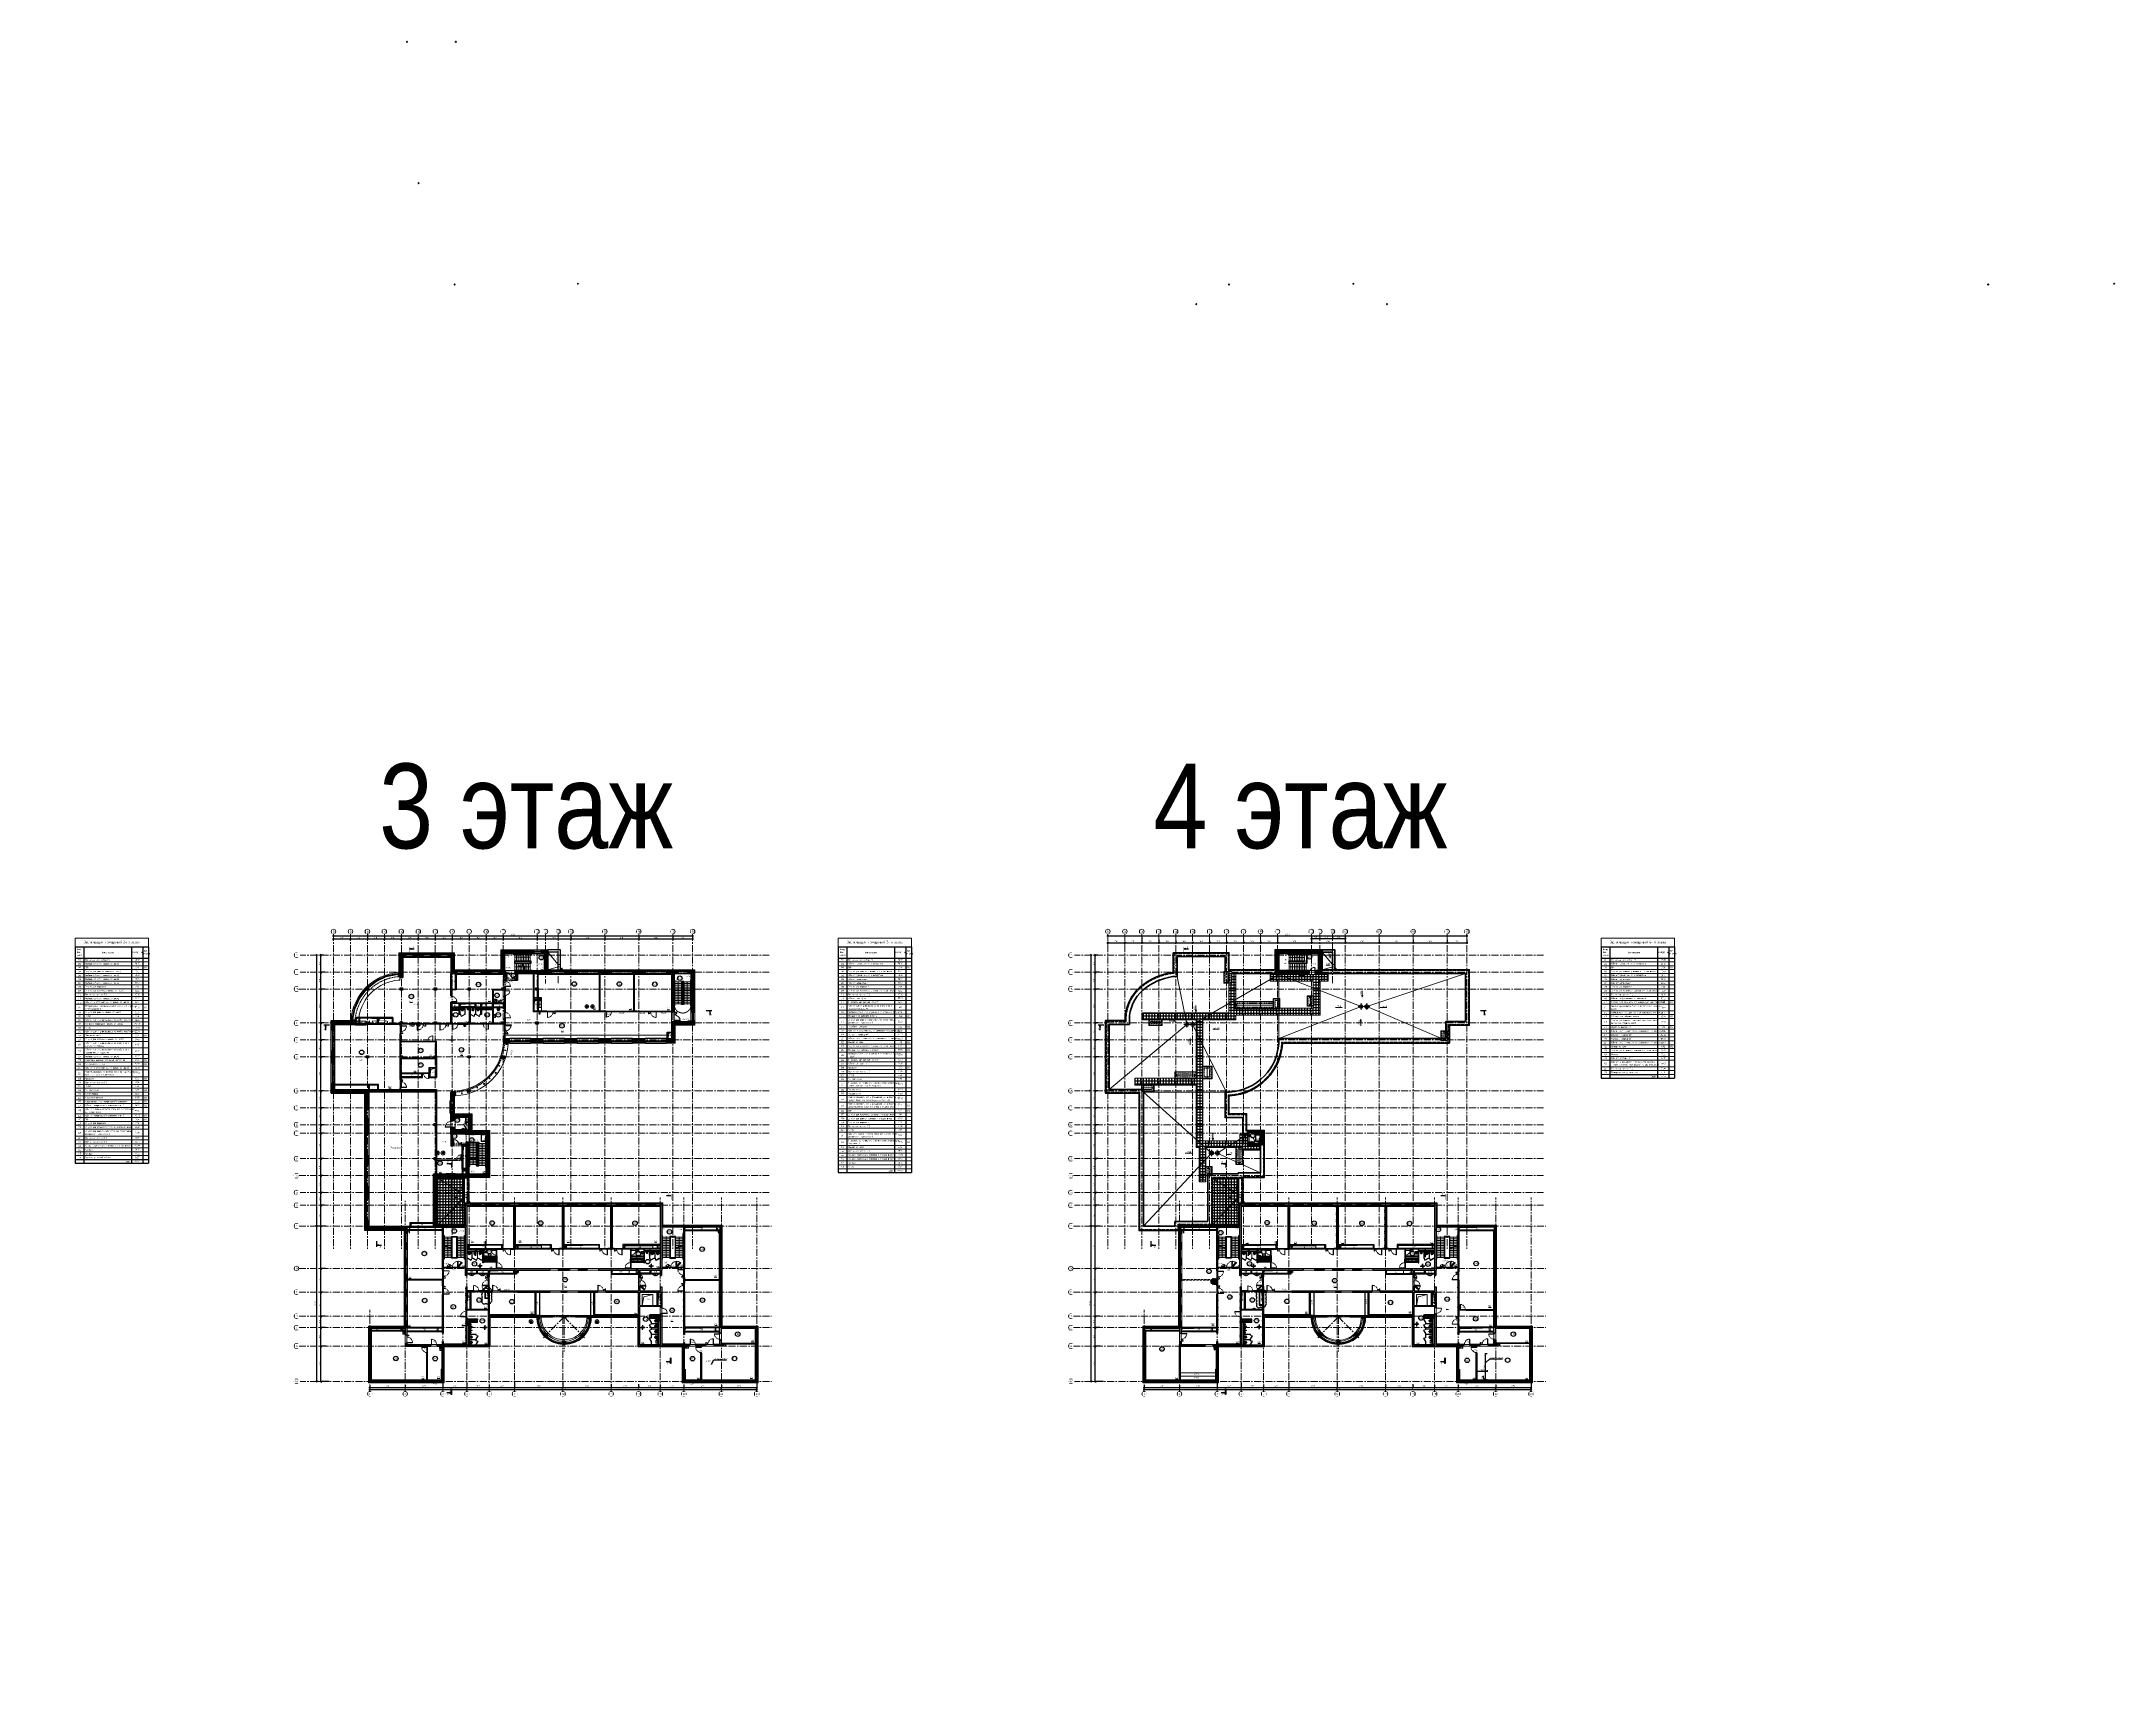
# Model space of a CAD drawing. Header units: millimetres. Extents: x -265044 to 366616, y 0 to 292181.
# Drawn here: x 0 to 366616, y 0 to 292181 of the extents above; entities that cross this region are included whole.
import ezdxf
from ezdxf import colors
from ezdxf.entities.mleader import LeaderData, LeaderLine
from ezdxf.enums import TextEntityAlignment as Align
from ezdxf.math import Vec2, Vec3

# ---------------------------------------------------------------- set-up
doc = ezdxf.new("R2010")
doc.units = ezdxf.units.MM
doc.header["$MEASUREMENT"] = 0
doc.set_wipeout_variables(frame=1)
doc.header["$PDMODE"] = 3
doc.header["$PDSIZE"] = -4
for name, pattern in [('ACAD_ISO02W100', [15, 12, -3]), ('ACAD_ISO03W100', [30, 12, -18]), ('ADSK_Скрыто', [6, 3, -3]), ('ADSK_Штрих_ш3 п1_5', [4.5, 3, -1.5]), ('ADSK_Штриховая_ш2 п1', [3, 2, -1]), ('CENTER', [2, 1.25, -0.25, 0.25, -0.25]), ('DASHED', [19.05, 12.7, -6.35]), ('HIDDEN', [6, 4, -2]), ('HIDDEN2', [4.7625, 3.175, -1.5875]), ('ГОСТ 2.303 4', [7, 5, -2, 0])]:
    doc.linetypes.add(name, pattern=pattern)
doc.layers.get('0').update_dxf_attribs({"color": 250, "lineweight": 9})
doc.layers.get('Defpoints').update_dxf_attribs({"color": 6})
for name, color, linetype, lineweight in [('!!!_АР_отделка', 92, 'Continuous', 13), ('!!!_АР_перегородки блоки', 7, 'Continuous', 5), ('18_АР_Водостоки', 7, 'Continuous', 18), ('_0', 250, 'Continuous', 9), ('_TEXT', 189, 'Continuous', 30), ('_ВК-К2', 214, 'Continuous', 40), ('_ВК-шахты', 3, 'Continuous', 30), ('KR_STRIH', 8, 'Continuous', 0), ('АР_Витраж', 4, 'Continuous', 15), ('АР_ГКЛ', 250, 'Continuous', 5), ('АР_Двери', 5, 'Continuous', 18), ('АР_Двери фасада', 1, 'Continuous', 15), ('АР_Колонны', 5, 'Continuous', 30), ('АР_Колонны Штрих', 250, 'Continuous', 5), ('АР_Лестницы', 250, 'Continuous', 15), ('АР_Лестницы ограждение', 94, 'Continuous', 25), ('АР_Маркер экспликации', 239, 'Continuous', 13), ('АР_МосжилНии_Стены', 202, 'Continuous', 30), ('АР_Навесной фасад', 5, 'Continuous', 5), ('АР_Номер помещения', 1, 'Continuous', 25), ('АР_Окна', 4, 'Continuous', 0), ('АР_Окна БЛОК', 250, 'Continuous', 13), ('АР_Оси', 193, 'Continuous', 9), ('АР_Оси размеры', 164, 'Continuous', 9), ('АР_Отметки', 250, 'Continuous', 15), ('АР_Перегородки витражные', 152, 'Continuous', 13), ('АР_Перегородки газоблок', 165, 'Continuous', 30), ('АР_Перегородки газоблок_Штрих', 165, 'Continuous', 5), ('АР_Перегородки пеноблок', 174, 'Continuous', 25), ('АР_Перегородки сантехнические', 216, 'Continuous', 9), ('АР_Перегородки_кирпич_Штрих', 244, 'Continuous', 5), ('АР_Подоконники', 163, 'Continuous', 9), ('АР_Помещения_площадь', 19, 'Continuous', 9), ('АР_Размеры дверей', 15, 'Continuous', 0), ('АР_Разрезы', 175, 'Continuous', 9), ('АР_стены', 250, 'Continuous', 30), ('АР_Сущ Несущая стена', 202, 'Continuous', 30), ('АР_тонкая линия', 250, 'Continuous', 0), ('АР_Утеплитель', 250, 'Continuous', 9), ('АР_Шкафы ЭОМ', 1, 'Continuous', 0), ('АР_Штриховка кирпич', 250, 'Continuous', 9), ('АР_Штриховка монолит', 250, 'Continuous', 9), ('ОБОРУДОВАНИЕ', 253, 'Continuous', 5), ('Пер раздвиж', 7, 'Continuous', 25), ('перекр 0.3', 181, 'Continuous', 30), ('Подвал', 250, 'Continuous', 30), ('пунктир', 251, 'Continuous', 13), ('Размер шахт', 95, 'Continuous', 9), ('РАЗМЕРЫ ВНУТРЕННИЕ', 137, 'Continuous', 5), ('Сан.техника', 153, 'Continuous', 9), ('Сантехнические приборы', 7, 'Continuous', 9), ('Специальное оборудование', 7, 'Continuous', 9), ('СТЕНЫ кирпич ЛИДЕР', 250, 'Continuous', 15), ('ТХ_мебель передв', 250, 'Continuous', 13), ('ТХ_мебель_стац', 250, 'Continuous', 13), ('Эвакуация', 7, 'Continuous', 9)]:
    doc.layers.add(name, color=color, linetype=linetype, lineweight=lineweight)
doc.layers.add('25. ЗАЛИВКА ЗОН', color=7, linetype='Continuous', lineweight=0, transparency=0.2)
for name, color, linetype in [('АР_Кровля дорожки', 6, 'Continuous'), ('АР_новое окно', 160, 'Continuous'), ('АР_Отверстия', 251, 'Continuous'), ('АР_Таблицы', 250, 'Continuous'), ('Тонкая', 7, 'Continuous'), ('ТХ ОБОРУДОВАНИЕ', 250, 'Continuous'), ('ТХ_ВК_оборуд.ТХ', 250, 'Continuous'), ('ТХ_ВК_трапы', 5, 'Continuous'), ('ТХ_дозаторы', 7, 'Continuous'), ('ТХ_обор_бытовое', 14, 'Continuous'), ('ТХ_подиум скрыть', 7, 'Continuous'), ('ТХ_размеры', 240, 'Continuous'), ('ТХ_сантехника', 253, 'Continuous')]:
    doc.layers.add(name, color=color, linetype=linetype)
doc.layers.add('АР_ПБ_Двери', color=7, linetype='Continuous', lineweight=15, true_color=0xdb0000)
doc.layers.get('АР_Размеры дверей').off()
doc.layers.get('Тонкая').off()
doc.styles.add('Arial', font='ARIALN.TTF')
doc.styles.add('ICOCPEUR', font='isocpeur.ttf')
doc.styles.add('ISOCPEUR', font='isocpeur.ttf', dxfattribs={"width": 0.7})
doc.styles.add('ISOCPEUR_2', font='isocpeur.ttf', dxfattribs={"width": 0.9, "height": 300})
doc.styles.add('METRO-STYLE', font='isocpeur.ttf', dxfattribs={"width": 0.9, "oblique": 15})
doc.styles.get("Standard").update_dxf_attribs({"font": 'isocpeur.ttf'})
doc.styles.add('Архитект', font='isocpeur.ttf', dxfattribs={"width": 0.8, "oblique": 8})
doc.styles.add('ГОСТ 2.304', font='isocpeur.ttf', dxfattribs={"width": 0.7})
doc.dimstyles.new('R_100', dxfattribs={"dimtxt": 270, "dimasz": 120, "dimexe": 100, "dimexo": 0, "dimgap": 60, "dimtad": 1, "dimdec": 0, "dimrnd": 5, "dimzin": 0, "dimdsep": 46, "dimtxsty": 'ISOCPEUR', "dimblk": 'ARCHTICK', "dimcen": 0, "dimdle": 100, "dimclrd": 256, "dimclre": 256, "dimclrt": 256, "dimadec": 0, "dimazin": 0, "dimtfac": 2, "dimtdec": 0, "dimtofl": 0, "dimtmove": 1, "dimatfit": 3, "dimfxl": 1, "dimtvp": 3, "dimtolj": 1, "dimtzin": 0, "dimarcsym": 0})
doc.dimstyles.new('СПДС', dxfattribs={"dimscale": 100, "dimtxt": 2.5, "dimasz": 2.5, "dimexe": 1.5, "dimexo": 0, "dimgap": 1, "dimtad": 1, "dimdec": 0, "dimrnd": 1, "dimtxsty": 'ГОСТ 2.304', "dimblk": 'OBLIQUE', "dimcen": 2.5, "dimdle": 1.5, "dimadec": 0, "dimazin": 2, "dimtfac": 0.75, "dimtdec": 0, "dimtmove": 1, "dimatfit": 3, "dimfxl": 1, "dimtolj": 1, "dimarcsym": 1})
pattern_1 = [(45, (-750086.02, 104359.21), (-61.871843, 61.871843), []), (135, (-750086.02, 104359.21), (-61.871843, -61.871843), [])]
pattern_2 = [(50, (0, 0), (215.17805, -18.82564), [22.5, -247.5]), (355, (0, 0), (-41.6254, 225.65764), [18, -198]), (100.451444, (17.93, -1.57), (173.55265, 206.832), [19.12206, -210.34263]), (46.1842, (0, 60), (320.1724, -49.65578), [33.75, -371.25]), (96.63564, (26.68, 55.86), (280.3986, 292.23558), [28.6831, -315.51413]), (351.18416, (0, 60), (280.3986, 292.23558), [27, -297]), (21, (30, 45), (179.07212, -120.78567), [22.5, -247.5]), (326, (30, 45), (72.9946, 217.54501), [18, -198]), (71.451445, (44.92, 34.93), (252.06671, 96.75935), [19.12206, -210.34263]), (37.5, (0, 0), (3.647957, 99.868156), [0, -195.6, 0, -201, 0, -198.75]), (7.5, (0, 0), (78.92086, 118.323514), [0, -114.6, 0, -191.1, 0, -75.75]), (327.5, (-66.9, 0), (160.14673, -6.766462), [0, -75, 0, -234, 0, -310.5]), (317.5, (-96.9, 0), (174.95585, 30.031495), [0, -97.5, 0, -155.4, 0, -220.5])]
pattern_3 = [(45, (-23384.62, 0), (-123.74369, 123.74369), []), (45, (-23260.87, 0), (-123.74369, 123.74369), [218.75, -43.75, 0, -43.75])]
pattern_4 = [(50, (155, -6e-11), (215.17805, -18.82564), [22.5, -247.5]), (355, (155, -6e-11), (-41.6254, 225.65764), [18, -198]), (100.45144, (172.93, -1.57), (173.55265, 206.832), [19.12206, -210.34263]), (46.1842, (155, 60), (320.1724, -49.6558), [33.75, -371.25]), (96.63564, (181.68, 55.86), (280.3986, 292.2356), [28.6831, -315.5141]), (351.18416, (155, 60), (280.3986, 292.2356), [27, -297]), (21, (185, 45), (179.07212, -120.78567), [22.5, -247.5]), (326, (185, 45), (72.9946, 217.545), [18, -198]), (71.45144, (199.92, 34.93), (252.0667, 96.75935), [19.12206, -210.34263]), (37.5, (155, -6e-11), (3.647957, 99.868156), [0, -195.6, 0, -201, 0, -198.75]), (7.5, (155, -6e-11), (78.92086, 118.32351), [0, -114.6, 0, -191.1, 0, -75.75]), (327.5, (88.1, -6e-11), (160.14673, -6.76646), [0, -75, 0, -234, 0, -310.5]), (317.5, (58.1, -6e-11), (174.95585, 30.0315), [0, -97.5, 0, -155.4, 0, -220.5])]
pattern_5 = [(45, (-893737.25, 164426.86), (-132.58252, 132.58252), []), (45, (-893648.86, 164426.86), (-132.58252, 132.58252), [])]
pattern_6 = [(45, (-925887.25, 164426.86), (-132.58252, 132.58252), []), (45, (-925798.86, 164426.86), (-132.58252, 132.58252), [])]
pattern_7 = [(45, (-893604.2, 164822.8), (-132.58252, 132.58252), []), (45, (-893515.82, 164822.8), (-132.58252, 132.58252), [])]
pattern_8 = [(45, (-893515.35, 165205.58), (-123.743687, 123.743687), []), (45, (-893391.6, 165205.58), (-123.743687, 123.743687), [218.75, -43.75, 0, -43.75])]
pattern_9 = [(50, (-100, 0), (215.17805, -18.82564), [22.5, -247.5]), (355, (-100, 0), (-41.6254, 225.65764), [18, -198]), (100.45144, (-82.07, -1.57), (173.55265, 206.832), [19.12206, -210.34263]), (46.1842, (-100, 60), (320.1724, -49.6558), [33.75, -371.25]), (96.63564, (-73.32, 55.86), (280.3986, 292.2356), [28.6831, -315.5141]), (351.18416, (-100, 60), (280.3986, 292.2356), [27, -297]), (21, (-70, 45), (179.07212, -120.78567), [22.5, -247.5]), (326, (-70, 45), (72.9946, 217.545), [18, -198]), (71.45144, (-55.08, 34.93), (252.0667, 96.75935), [19.12206, -210.34263]), (37.5, (-100, 0), (3.647957, 99.868156), [0, -195.6, 0, -201, 0, -198.75]), (7.5, (-100, 0), (78.92086, 118.32351), [0, -114.6, 0, -191.1, 0, -75.75]), (327.5, (-166.9, 0), (160.14673, -6.76646), [0, -75, 0, -234, 0, -310.5]), (317.5, (-196.9, 0), (174.95585, 30.0315), [0, -97.5, 0, -155.4, 0, -220.5])]
pattern_10 = [(45, (-887024.17, 104359.21), (-61.871843, 61.871843), []), (135, (-887024.17, 104359.21), (-61.871843, -61.871843), [])]
pattern_11 = [(50, (-280, -9e-11), (215.17805, -18.82564), [22.5, -247.5]), (355, (-280, -9e-11), (-41.6254, 225.65764), [18, -198]), (100.45144, (-262.07, -1.57), (173.55265, 206.832), [19.12206, -210.34263]), (46.1842, (-280, 60), (320.1724, -49.6558), [33.75, -371.25]), (96.63564, (-253.32, 55.86), (280.3986, 292.2356), [28.6831, -315.5141]), (351.18416, (-280, 60), (280.3986, 292.2356), [27, -297]), (21, (-250, 45), (179.07212, -120.78567), [22.5, -247.5]), (326, (-250, 45), (72.9946, 217.545), [18, -198]), (71.45144, (-235.08, 34.93), (252.0667, 96.75935), [19.12206, -210.34263]), (37.5, (-280, -9e-11), (3.647957, 99.868156), [0, -195.6, 0, -201, 0, -198.75]), (7.5, (-280, -9e-11), (78.92086, 118.32351), [0, -114.6, 0, -191.1, 0, -75.75]), (327.5, (-346.9, -9e-11), (160.14673, -6.76646), [0, -75, 0, -234, 0, -310.5]), (317.5, (-376.9, -9e-11), (174.95585, 30.0315), [0, -97.5, 0, -155.4, 0, -220.5])]
pattern_12 = [(50, (0, -100), (215.17805, -18.82564), [22.5, -247.5]), (355, (0, -100), (-41.6254, 225.65764), [18, -198]), (100.451444, (17.93, -101.57), (173.55265, 206.832), [19.12206, -210.34263]), (46.1842, (0, -40), (320.1724, -49.65578), [33.75, -371.25]), (96.63564, (26.68, -44.14), (280.3986, 292.23558), [28.6831, -315.51413]), (351.18416, (0, -40), (280.3986, 292.2356), [27, -297]), (21, (30, -55), (179.07212, -120.78567), [22.5, -247.5]), (326, (30, -55), (72.9946, 217.54501), [18, -198]), (71.451445, (44.92, -65.07), (252.06671, 96.75935), [19.12206, -210.34263]), (37.5, (0, -100), (3.647957, 99.868156), [0, -195.6, 0, -201, 0, -198.75]), (7.5, (0, -100), (78.92086, 118.323514), [0, -114.6, 0, -191.1, 0, -75.75]), (327.5, (-66.9, -100), (160.14673, -6.766462), [0, -75, 0, -234, 0, -310.5]), (317.5, (-96.9, -100), (174.95585, 30.031495), [0, -97.5, 0, -155.4, 0, -220.5])]
pattern_13 = [(50, (0, 100), (215.17805, -18.82564), [22.5, -247.5]), (355, (0, 100), (-41.6254, 225.65764), [18, -198]), (100.45144, (17.93, 98.43), (173.55265, 206.832), [19.12206, -210.34263]), (46.1842, (0, 160), (320.1724, -49.65578), [33.75, -371.25]), (96.63564, (26.68, 155.86), (280.3986, 292.23558), [28.6831, -315.51413]), (351.18416, (0, 160), (280.3986, 292.2356), [27, -297]), (21, (30, 145), (179.07212, -120.78567), [22.5, -247.5]), (326, (30, 145), (72.9946, 217.54501), [18, -198]), (71.451445, (44.92, 134.93), (252.06671, 96.75935), [19.12206, -210.34263]), (37.5, (0, 100), (3.647957, 99.868156), [0, -195.6, 0, -201, 0, -198.75]), (7.5, (0, 100), (78.92086, 118.323514), [0, -114.6, 0, -191.1, 0, -75.75]), (327.5, (-66.9, 100), (160.14673, -6.766462), [0, -75, 0, -234, 0, -310.5]), (317.5, (-96.9, 100), (174.95585, 30.031495), [0, -97.5, 0, -155.4, 0, -220.5])]
pattern_14 = [(50, (0, 220), (215.17805, -18.82564), [22.5, -247.5]), (355, (0, 220), (-41.6254, 225.65764), [18, -198]), (100.45144, (17.93, 218.44), (173.55265, 206.832), [19.12206, -210.34263]), (46.1842, (0, 280), (320.1724, -49.6558), [33.75, -371.25]), (96.63564, (26.68, 275.87), (280.3986, 292.2356), [28.6831, -315.5141]), (351.18416, (0, 280), (280.3986, 292.2356), [27, -297]), (21, (30, 265), (179.07212, -120.78567), [22.5, -247.5]), (326, (30, 265), (72.9946, 217.545), [18, -198]), (71.45144, (44.92, 254.94), (252.0667, 96.75935), [19.12206, -210.34263]), (37.5, (0, 220.005), (3.647957, 99.868156), [0, -195.6, 0, -201, 0, -198.75]), (7.5, (0, 220.01), (78.92086, 118.32351), [0, -114.6, 0, -191.1, 0, -75.75]), (327.5, (-66.9, 220.005), (160.14673, -6.76646), [0, -75, 0, -234, 0, -310.5]), (317.5, (-96.9, 220), (174.95585, 30.0315), [0, -97.5, 0, -155.4, 0, -220.5])]
pattern_15 = [(50, (0, 220), (215.17805, -18.82564), [22.5, -247.5]), (355, (0, 220), (-41.6254, 225.65764), [18, -198]), (100.45144, (17.93, 218.44), (173.55265, 206.832), [19.12206, -210.34263]), (46.1842, (0, 280), (320.1724, -49.65578), [33.75, -371.25]), (96.63564, (26.68, 275.87), (280.3986, 292.2356), [28.6831, -315.51413]), (351.18416, (0, 280), (280.3986, 292.2356), [27, -297]), (21, (30, 265), (179.07212, -120.78567), [22.5, -247.5]), (326, (30, 265), (72.9946, 217.54501), [18, -198]), (71.45144, (44.92, 254.94), (252.06671, 96.75935), [19.12206, -210.34263]), (37.5, (0, 220.005), (3.647957, 99.868156), [0, -195.6, 0, -201, 0, -198.75]), (7.5, (0, 220.01), (78.92086, 118.323514), [0, -114.6, 0, -191.1, 0, -75.75]), (327.5, (-66.9, 220.005), (160.14673, -6.766462), [0, -75, 0, -234, 0, -310.5]), (317.5, (-96.9, 220), (174.95585, 30.031495), [0, -97.5, 0, -155.4, 0, -220.5])]
pattern_16 = [(335.76716334, (-69115.3163, 318510.941), (0.651582564, 1.447617495), []), (65.76716334, (-69115.3163, 318510.941), (-1.447617495, 0.651582564), [])]
pattern_17 = [(45, (271876.31, 3e-09), (-61.87184, 61.87184), []), (135, (271876.31, 3e-09), (-61.87184, -61.87184), [])]
pattern_18 = [(90, (271876.31, 3e-09), (-87.5, 0), []), (180, (271876.31, 3e-09), (-7e-15, -87.5), [])]
pattern_19 = [(45, (134938.14, 0), (-61.87184, 61.87184), []), (135, (134938.14, 0), (-61.87184, -61.87184), [])]
pattern_20 = [(90, (134938.14, 0), (-87.5, 0), []), (180, (134938.14, 0), (-7e-15, -87.5), [])]
pattern_21 = [(56.05056814, (-325577.5326, -14427.2012), (-1.316880117, 0.886556827), []), (146.05056814, (-325577.5326, -14427.2012), (-0.886556827, -1.316880117), [])]
pattern_22 = [(56.05056814, (-325621.266, -14412.0042), (-1.316880117, 0.886556827), []), (146.05056814, (-325621.266, -14412.0042), (-0.886556827, -1.316880117), [])]
pattern_23 = [(315, (-132905.755, 1e-11), (53.033009, 53.033009), []), (45, (-132905.755, 1e-11), (-53.033009, 53.033009), [])]
pattern_24 = [(315, (-935982539.07, 8363482173.18), (132.5825214725, 132.5825214725), []), (315, (-935982539.07, 8363482084.8), (132.5825214725, 132.5825214725), [])]
pattern_25 = [(315, (-935982539.07, 8363482173.18), (53.033008589, 53.033008589), []), (45, (-935982539.07, 8363482173.18), (-53.033008589, 53.033008589), [])]
pattern_26 = [(315, (-935983049.07, 8363482173.18), (53.033008589, 53.033008589), []), (45, (-935983049.07, 8363482173.18), (-53.033008589, 53.033008589), [])]
pattern_27 = [(90, (675908.43, 142332.2), (-500, 0), []), (180, (675908.43, 142332.2), (-3e-14, -500), [])]

# ---------------------------------------------------------------- blocks, each defined once
blk = doc.blocks.new('*T384')
at = {"layer": 'Defpoints', "color": 8, "linetype": 'ByBlock', "lineweight": 0, "ltscale": 100, "transparency": 16777216}
for q in [(12955, 0), (0, -1500)]:
    blk.add_line((0, 0), q, dxfattribs=at)
at = {"layer": 'Defpoints', "color": 8, "linetype": 'ByBlock', "lineweight": 0, "ltscale": 500, "transparency": 16777216}
blk.add_line((12955, 0), (12955, -1500), dxfattribs=at)
at = {"layer": 'АР_Таблицы', "color": 8, "linetype": 'ByBlock', "lineweight": 30, "ltscale": 100, "transparency": 16777216}
for p, q in [((0, -1500), (12955, -1500)), ((0, -1500), (0, -39799)), ((0, -3500), (12955, -3500)), ((1500, -1500), (1500, -39799)), ((9955, -1500), (9955, -39799)), ((0, -39123), (12955, -39123)), ((0, -39799), (12955, -39799))]:
    blk.add_line(p, q, dxfattribs=at)
at = {"layer": 'АР_Таблицы', "color": 8, "linetype": 'ByBlock', "lineweight": 30, "ltscale": 500, "transparency": 16777216}
for p, q in [((11955, -1500), (11955, -39799)), ((12955, -1500), (12955, -39799))]:
    blk.add_line(p, q, dxfattribs=at)
at = {"layer": 'АР_Таблицы', "color": 8, "linetype": 'ByBlock', "lineweight": -2, "ltscale": 100, "transparency": 16777216}
for p, q in [((0, -4177), (12955, -4177)), ((0, -4854), (12955, -4854)), ((0, -5531), (12955, -5531)), ((0, -6228), (1500, -6228)), ((0, -6905), (1500, -6905)), ((9955, -6228), (12955, -6228)), ((9955, -6905), (12955, -6905)), ((0, -7582), (1500, -7582)), ((0, -8258), (12955, -8258)), ((0, -8935), (12955, -8935)), ((0, -9632), (12955, -9632)), ((0, -10309), (1500, -10309)), ((0, -10986), (9955, -10986)), ((9955, -7582), (12955, -7582)), ((11955, -10309), (12955, -10309)), ((11955, -10986), (12955, -10986)), ((0, -11683), (1500, -11683)), ((0, -12760), (1500, -12760)), ((0, -13457), (9955, -13457)), ((0, -14134), (12955, -14134)), ((11955, -11683), (12955, -11683)), ((11955, -12760), (12955, -12760)), ((11955, -13457), (12955, -13457)), ((0, -14811), (12955, -14811)), ((0, -15508), (12955, -15508)), ((0, -16185), (12955, -16185)), ((0, -16862), (9955, -16862)), ((0, -17539), (9955, -17539)), ((0, -18236), (9955, -18236)), ((11955, -16862), (12955, -16862)), ((11955, -17539), (12955, -17539)), ((11955, -18236), (12955, -18236)), ((0, -19403), (9955, -19403)), ((0, -20569), (12955, -20569)), ((0, -21246), (12955, -21246)), ((0, -21923), (9955, -21923)), ((11955, -19403), (12955, -19403)), ((11955, -21923), (12955, -21923)), ((0, -22600), (9955, -22600)), ((0, -23297), (9955, -23297)), ((0, -24494), (1500, -24494)), ((0, -25171), (1500, -25171)), ((11955, -22600), (12955, -22600)), ((11955, -23297), (12955, -23297)), ((11955, -24494), (12955, -24494)), ((11955, -25171), (12955, -25171)), ((0, -25848), (1500, -25848)), ((0, -26525), (12955, -26525)), ((0, -27202), (9955, -27202)), ((0, -27879), (9955, -27879)), ((0, -28556), (9955, -28556)), ((0, -29233), (1500, -29233)), ((11955, -25848), (12955, -25848)), ((11955, -27202), (12955, -27202)), ((11955, -27879), (12955, -27879)), ((11955, -28556), (12955, -28556)), ((11955, -29233), (12955, -29233)), ((0, -29909), (1500, -29909)), ((0, -31046), (1500, -31046)), ((0, -31723), (1500, -31723)), ((0, -32400), (1500, -32400)), ((11955, -29909), (12955, -29909)), ((11955, -31046), (12955, -31046)), ((11955, -31723), (12955, -31723)), ((11955, -32400), (12955, -32400)), ((0, -33077), (1500, -33077)), ((0, -33774), (1500, -33774)), ((0, -35001), (1500, -35001)), ((0, -35678), (1500, -35678)), ((0, -36355), (1500, -36355)), ((11955, -33077), (12955, -33077)), ((11955, -33774), (12955, -33774)), ((11955, -35001), (12955, -35001)), ((11955, -35678), (12955, -35678)), ((11955, -36355), (12955, -36355)), ((0, -37052), (1500, -37052)), ((0, -37749), (1500, -37749)), ((0, -38446), (1500, -38446)), ((11955, -37052), (12955, -37052)), ((11955, -37749), (12955, -37749)), ((11955, -38446), (12955, -38446))]:
    blk.add_line(p, q, dxfattribs=at)
at = {"layer": 'АР_Таблицы', "color": 8, "linetype": 'ByBlock', "lineweight": 9, "ltscale": 100, "transparency": 16777216}
for p, q in [((1500, -6228), (9955, -6228)), ((1500, -6905), (9955, -6905)), ((1500, -7582), (9955, -7582)), ((1500, -10309), (11955, -10309)), ((9955, -10986), (11955, -10986)), ((1500, -11683), (11955, -11683)), ((1500, -12760), (11955, -12760)), ((9955, -13457), (11955, -13457)), ((9955, -16862), (11955, -16862)), ((9955, -17539), (11955, -17539)), ((9955, -18236), (11955, -18236)), ((9955, -19403), (11955, -19403)), ((9955, -21923), (11955, -21923)), ((1500, -24494), (11955, -24494)), ((1500, -25171), (11955, -25171)), ((9955, -22600), (11955, -22600)), ((9955, -23297), (11955, -23297)), ((1500, -25848), (11955, -25848)), ((1500, -29233), (11955, -29233)), ((9955, -27202), (11955, -27202)), ((9955, -27879), (11955, -27879)), ((9955, -28556), (11955, -28556)), ((1500, -29909), (11955, -29909)), ((1500, -31046), (11955, -31046)), ((1500, -31723), (11955, -31723)), ((1500, -32400), (11955, -32400)), ((1500, -33077), (11955, -33077)), ((1500, -33774), (11955, -33774)), ((1500, -35001), (11955, -35001)), ((1500, -35678), (11955, -35678)), ((1500, -36355), (11955, -36355)), ((1500, -37052), (11955, -37052)), ((1500, -37749), (11955, -37749)), ((1500, -38446), (11955, -38446))]:
    blk.add_line(p, q, dxfattribs=at)
at = {"layer": 'АР_Таблицы', "color": 8, "ltscale": 100, "transparency": 16777216}
for s, insert, char_height, width, attachment_point, style in [('Номер поме- щения', (750, -2500), 300, 1400, 5, 'ISOCPEUR'), ('Экспликация помещений 2-го этажа', (6477, -750), 500, 12854.8, 5, 'ISOCPEUR'), ('Наименование', (5727, -2500), 300, 8354.8, 5, 'ISOCPEUR'), ('Площадь м2', (10955, -2500), 350, 1900, 5, 'ISOCPEUR'), ('Кат. помещения', (12455, -2500), 300, 900, 5, 'ISOCPEUR'), ('204', (750, -5879), 300, 1223.08, 5, 'ISOCPEUR'), ('205', (750, -6566), 300, 1223.08, 5, 'ISOCPEUR'), ('206', (750, -7243), 300, 1223.08, 5, 'ISOCPEUR'), ('203', (750, -5192), 300, 1223.08, 5, 'ISOCPEUR'), ('202', (750, -4515), 300, 1223.08, 5, 'ISOCPEUR'), ('201', (750, -3838), 300, 1223.08, 5, 'ISOCPEUR'), ('Лестничная клетка Тип Н2', (1750, -3838), 300, 7954.8, 4, 'ISOCPEUR'), ('Учебные кабинеты (начальная школа)', (1750, -4515), 300, 7954.8, 4, 'ISOCPEUR'), ('{\\Q0;\\W0.7;Учебные кабинеты (начальная школа)}', (1750, -6566), 300, 7954.8, 4, 'Архитект'), ('{\\Q0;\\W0.7;Учебные кабинеты (начальная школа)}', (1750, -7243), 300, 7954.8, 4, 'Архитект'), ('Санузел для девочек (начальная школа)', (1750, -5879), 300, 7954.8, 4, 'ISOCPEUR'), ('ПУИ', (1750, -5192), 300, 7954.8, 4, 'ISOCPEUR'), ('58,68', (10955, -6566), 300, 1500, 5, 'ISOCPEUR'), ('58,54', (10955, -7243), 300, 1500, 5, 'ISOCPEUR'), ('28.82', (10955, -3838), 300, 1500, 5, 'ISOCPEUR'), ('58,70', (10955, -4515), 300, 1500, 5, 'ISOCPEUR'), ('12.73', (10955, -5879), 300, 1500, 5, 'ISOCPEUR'), ('2,78', (10955, -5192), 300, 1500, 5, 'ISOCPEUR'), ('{\\C8;В4}', (12455, -5192), 300, 900, 5, 'ISOCPEUR'), ('208', (750, -8597), 300, 1223.08, 5, 'ISOCPEUR'), ('209', (750, -9284), 300, 1223.08, 5, 'ISOCPEUR'), ('207', (750, -7920), 300, 1223.08, 5, 'ISOCPEUR'), ('210', (750, -9971), 300, 1223.08, 5, 'ISOCPEUR'), ('211', (750, -10648), 300, 1223.08, 5, 'ISOCPEUR'), ('Лестничная клетка (Л1)', (1750, -9971), 300, 7954.8, 4, 'ISOCPEUR'), ('{\\Q0;\\W0.7;Учебные кабинеты (начальная школа)}', (1750, -7920), 300, 7954.8, 4, 'Архитект'), ('{\\Q0;\\W0.7;Учебные кабинеты (начальная школа)}', (1750, -10648), 300, 7954.8, 4, 'Архитект'), ('Санузел для персонала', (1750, -8597), 300, 7954.8, 4, 'ISOCPEUR'), ('Санузел для мальчиков (начальная школа)', (1750, -9284), 300, 7954.8, 4, 'ISOCPEUR'), ('60,45', (10955, -7920), 300, 1500, 5, 'ISOCPEUR'), ('27.05', (10955, -9971), 300, 1500, 5, 'ISOCPEUR'), ('12.44', (10955, -9284), 300, 1500, 5, 'ISOCPEUR'), ('50,17', (10955, -10648), 300, 1500, 5, 'ISOCPEUR'), ('2.79', (10955, -8597), 300, 1500, 5, 'ISOCPEUR'), ('214', (750, -13109), 300, 1223.08, 5, 'ISOCPEUR'), ('215', (750, -13796), 300, 1223.08, 5, 'ISOCPEUR'), ('216', (750, -14473), 300, 1223.08, 5, 'ISOCPEUR'), ('213', (750, -12222), 300, 1223.08, 5, 'ISOCPEUR'), ('212', (750, -11335), 300, 1223.08, 5, 'ISOCPEUR'), ('Лабораторно-исследовательский комплекс для изучения естествознания ти1', (1750, -12222), 300, 7954.8, 4, 'ISOCPEUR'), ('Тамбур', (1750, -13796), 300, 7954.8, 4, 'ISOCPEUR'), ('Санузел для девочек (начальная школа)', (1750, -13109), 300, 7954.8, 4, 'ISOCPEUR'), ('Кабинет иностранного языка (начальная школа)', (1750, -11335), 300, 7954.8, 4, 'ISOCPEUR'), ('Кабинет для индивидуальных занятий с малой группой', (1750, -14473), 300, 7954.8, 4, 'ISOCPEUR'), ('32.35', (10955, -14473), 300, 1500, 5, 'ISOCPEUR'), ('23.25', (10955, -13109), 300, 1500, 5, 'ISOCPEUR'), ('97.02', (10955, -12222), 300, 1500, 5, 'ISOCPEUR'), ('36,51', (10955, -11335), 300, 1500, 5, 'ISOCPEUR'), ('5.46', (10955, -13796), 300, 1500, 5, 'ISOCPEUR'), ('{\\Q0;\\W0.7;\\C8;В3}', (12455, -12222), 300, 900, 5, 'Архитект'), ('220', (750, -17200), 300, 1223.08, 5, 'ISOCPEUR'), ('218', (750, -15846), 300, 1223.08, 5, 'ISOCPEUR'), ('219', (750, -16523), 300, 1223.08, 5, 'ISOCPEUR'), ('217', (750, -15159), 300, 1223.08, 5, 'ISOCPEUR'), ('221', (750, -17887), 300, 1223.08, 5, 'ISOCPEUR'), ('Санузел для мальчиков (начальная школа)', (1750, -17887), 300, 7954.8, 4, 'ISOCPEUR'), ('Коридор с рекреацией (начальная школа)', (1750, -15159), 300, 7954.8, 4, 'ISOCPEUR'), ('Коридор', (1750, -15846), 300, 7954.8, 4, 'ISOCPEUR'), ('Кабинет для индивидуальных занятий с малой группой', (1750, -16523), 300, 7954.8, 4, 'ISOCPEUR'), ('Помещение связи', (1750, -17200), 300, 7954.8, 4, 'ISOCPEUR'), ('245.43', (10955, -15159), 300, 1500, 5, 'ISOCPEUR'), ('33.78', (10955, -16523), 300, 1500, 5, 'ISOCPEUR'), ('25.20', (10955, -15846), 300, 1500, 5, 'ISOCPEUR'), ('21.45', (10955, -17887), 300, 1500, 5, 'ISOCPEUR'), ('8.75', (10955, -17200), 300, 1500, 5, 'ISOCPEUR'), ('{\\C8;В4}', (12455, -17200), 300, 900, 5, 'ISOCPEUR'), ('224', (750, -20908), 300, 1223.08, 5, 'ISOCPEUR'), ('225', (750, -21585), 300, 1223.08, 5, 'ISOCPEUR'), ('223', (750, -19986), 300, 1223.08, 5, 'ISOCPEUR'), ('222', (750, -18819), 300, 1223.08, 5, 'ISOCPEUR'), ('Кабинет для индивидуальных занятий, в т.ч. с учителем-логопедом', (1750, -18819), 300, 7954.8, 4, 'ISOCPEUR'), ('Учебные кабинеты (начальная школа)', (1750, -20908), 300, 7954.8, 4, 'ISOCPEUR'), ('Кабинет для индивидуальных занятий, в т.ч. с коррекционным педагогом', (1750, -19986), 300, 7954.8, 4, 'ISOCPEUR'), ('Кладовая инвентаря творческой мастерской ', (1750, -21585), 300, 7954.8, 4, 'ISOCPEUR'), ('18.97', (10955, -18819), 300, 1500, 5, 'ISOCPEUR'), ('17,75', (10955, -21585), 300, 1500, 5, 'ISOCPEUR'), ('54,17', (10955, -20908), 300, 1500, 5, 'ISOCPEUR'), ('19.22', (10955, -19986), 300, 1500, 5, 'ISOCPEUR'), ('{\\C8;В3}', (12455, -21585), 300, 900, 5, 'ISOCPEUR'), ('226.1', (750, -22949), 300, 1223.08, 5, 'ISOCPEUR'), ('228', (750, -24833), 300, 1223.08, 5, 'ISOCPEUR'), ('229', (750, -25509), 300, 1223.08, 5, 'ISOCPEUR'), ('226', (750, -22262), 300, 1223.08, 5, 'ISOCPEUR'), ('227', (750, -23896), 300, 1223.08, 5, 'ISOCPEUR'), ('Лестничная клетка (Л1)', (1750, -25509), 300, 7954.8, 4, 'ISOCPEUR'), ('Творческая мастерская ', (1750, -22262), 300, 7954.8, 4, 'ISOCPEUR'), ('Многофункциональное пространство с функцией актового зала (с эстрадой в уровне пола)', (1750, -23896), 300, 7954.8, 4, 'ISOCPEUR'), ('Кабинет иностранного языка (начальная школа)', (1750, -22949), 300, 7954.8, 4, 'ISOCPEUR'), ('Кроссовая', (1750, -24833), 300, 7954.8, 4, 'ISOCPEUR'), ('272,39', (10955, -23896), 300, 1500, 5, 'ISOCPEUR'), ('34,58', (10955, -22949), 300, 1500, 5, 'ISOCPEUR'), ('54,82', (10955, -22262), 300, 1500, 5, 'ISOCPEUR'), ('10,72', (10955, -24833), 300, 1500, 5, 'ISOCPEUR'), ('21,00', (10955, -25509), 300, 1500, 5, 'ISOCPEUR'), ('{\\C8;В3}', (12455, -22262), 300, 900, 5, 'ISOCPEUR'), ('{\\C8;В3}', (12455, -24833), 300, 900, 5, 'ISOCPEUR'), ('229.1', (750, -26186), 300, 1223.08, 5, 'ISOCPEUR'), ('233', (750, -28894), 300, 1223.08, 5, 'ISOCPEUR'), ('230', (750, -26863), 300, 1223.08, 5, 'ISOCPEUR'), ('232', (750, -28217), 300, 1223.08, 5, 'ISOCPEUR'), ('231', (750, -27540), 300, 1223.08, 5, 'ISOCPEUR'), ('Тамбур', (1750, -26186), 300, 7954.8, 4, 'ISOCPEUR'), ('Тех. помещение', (1750, -26863), 300, 7954.8, 4, 'ISOCPEUR'), ('Артистическая', (1750, -27540), 300, 7954.8, 4, 'ISOCPEUR'), ('Кладовая инвентаря', (1750, -28217), 300, 7954.8, 4, 'ISOCPEUR'), ('Кладовая кабинета материальной технологии', (1750, -28894), 300, 7954.8, 4, 'ISOCPEUR'), ('23,55', (10955, -28894), 300, 1500, 5, 'ISOCPEUR'), ('14,75', (10955, -27540), 300, 1500, 5, 'ISOCPEUR'), ('16,65', (10955, -28217), 300, 1500, 5, 'ISOCPEUR'), ('4,48', (10955, -26186), 300, 1500, 5, 'ISOCPEUR'), ('3,93', (10955, -26863), 300, 1500, 5, 'ISOCPEUR'), ('{\\C8;В4}', (12455, -26863), 300, 900, 5, 'ISOCPEUR'), ('{\\C8;В3}', (12455, -28217), 300, 900, 5, 'ISOCPEUR'), ('{\\C8;\\c2367469;В3}', (12455, -28894), 300, 900, 5, 'ISOCPEUR'), ('234', (750, -29571), 300, 1223.08, 5, 'ISOCPEUR'), ('238', (750, -32739), 300, 1223.08, 5, 'ISOCPEUR'), ('235', (750, -30478), 300, 1223.08, 5, 'ISOCPEUR'), ('236', (750, -31385), 300, 1223.08, 5, 'ISOCPEUR'), ('237', (750, -32062), 300, 1223.08, 5, 'ISOCPEUR'), ('Санузел для персонала', (1750, -32739), 300, 7954.8, 4, 'ISOCPEUR'), ('Кабинет с рабочим пространством для учителей тип 1 (начальная школа)', (1750, -30478), 300, 7954.8, 4, 'ISOCPEUR'), ('Кабинет материальной технологии тип 2', (1750, -29571), 300, 7954.8, 4, 'ISOCPEUR'), ('Кабинет материальной технологии тип 1', (1750, -31385), 300, 7954.8, 4, 'ISOCPEUR'), ('ПУИ', (1750, -32062), 300, 7954.8, 4, 'ISOCPEUR'), ('102,78', (10955, -31385), 300, 1500, 5, 'ISOCPEUR'), ('44,43', (10955, -30478), 300, 1500, 5, 'ISOCPEUR'), ('86,25', (10955, -29571), 300, 1500, 5, 'ISOCPEUR'), ('3,24', (10955, -32062), 300, 1500, 5, 'ISOCPEUR'), ('2,56', (10955, -32739), 300, 1500, 5, 'ISOCPEUR'), ('{\\C8;В4}', (12455, -32062), 300, 900, 5, 'ISOCPEUR'), ('{\\C8;В3}', (12455, -29571), 300, 900, 5, 'ISOCPEUR'), ('{\\C8;В3}', (12455, -31385), 300, 900, 5, 'ISOCPEUR'), ('243', (750, -36703), 300, 1223.08, 5, 'ISOCPEUR'), ('239', (750, -33426), 300, 1223.08, 5, 'ISOCPEUR'), ('240', (750, -34388), 300, 1223.08, 5, 'ISOCPEUR'), ('242', (750, -36016), 300, 1223.08, 5, 'ISOCPEUR'), ('241', (750, -35339), 300, 1223.08, 5, 'ISOCPEUR'), ('Лестничная клетка (Л1)', (1750, -35339), 300, 7954.8, 4, 'ISOCPEUR'), ('Лестничная клетка (Л1)', (1750, -36016), 300, 7954.8, 4, 'ISOCPEUR'), ('Санузел для мальчиков (основная и старшая школа)', (1750, -33426), 300, 7954.8, 4, 'ISOCPEUR'), ('Санузел для девочек с комнатой личной гигиены (основная и старшая школа)', (1750, -34388), 300, 7954.8, 4, 'ISOCPEUR'), ('Коридор и рекреация (основная и старшая школа)', (1750, -36703), 300, 7954.8, 4, 'ISOCPEUR'), ('268,00', (10955, -36703), 300, 1500, 5, 'ISOCPEUR'), ('25,84', (10955, -34388), 300, 1500, 5, 'ISOCPEUR'), ('25,50', (10955, -36016), 300, 1500, 5, 'ISOCPEUR'), ('20,92', (10955, -33426), 300, 1500, 5, 'ISOCPEUR'), ('21,00', (10955, -35339), 300, 1500, 5, 'ISOCPEUR'), ('244', (750, -37400), 300, 1223.08, 5, 'ISOCPEUR'), ('245', (750, -38097), 300, 1223.08, 5, 'ISOCPEUR'), ('Коридор', (1750, -37400), 300, 7954.8, 4, 'ISOCPEUR'), ('Коридор', (1750, -38097), 300, 7954.8, 4, 'ISOCPEUR'), ('77,66', (10955, -38097), 300, 1500, 5, 'ISOCPEUR'), ('78,72', (10955, -37400), 300, 1500, 5, 'ISOCPEUR')]:
    blk.add_mtext(s, dxfattribs=dict(at, insert=insert, char_height=char_height, width=width, attachment_point=attachment_point, style=style))
at = {"layer": 'АР_Таблицы', "color": 8, "ltscale": 500, "transparency": 16777216}
for s, insert, char_height, width, attachment_point, style in [('246', (750, -38784), 300, 1223.08, 5, 'ISOCPEUR'), ('Административный кабинет', (1750, -38784), 300, 7954.8, 4, 'ISOCPEUR'), ('Всего', (9705, -39461), 300, 7954.8, 6, 'ISOCPEUR'), ('2245.1', (10955, -39461), 250, 1980, 5, 'ISOCPEUR_2'), ('18,87', (10955, -38784), 300, 1500, 5, 'ISOCPEUR')]:
    blk.add_mtext(s, dxfattribs=dict(at, insert=insert, char_height=char_height, width=width, attachment_point=attachment_point, style=style))
blk = doc.blocks.new('_Oblique')
at = {"color": 8, "linetype": 'ByBlock', "lineweight": -2}
blk.add_line((-0.5, -0.5), (0.5, 0.5), dxfattribs=at)
blk = doc.blocks.new('*D439')
at = {"layer": 'Defpoints', "color": 0, "lineweight": 13, "ltscale": 100, "transparency": 16777216}
for p in [(186368, 61456), (187267, 61456), (187802, 55206)]:
    blk.add_point(p, dxfattribs=at)
at = {"layer": 'АР_Оси размеры', "color": 8, "lineweight": -2, "ltscale": 100, "transparency": 16777216}
for p, q in [((187267, 61456), (186218, 61456)), ((186368, 55056), (186368, 61606)), ((187802, 55206), (186218, 55206))]:
    blk.add_line(p, q, dxfattribs=at)
at = {"layer": 'АР_Оси размеры', "color": 8, "lineweight": -2, "ltscale": 100, "transparency": 16777216, "xscale": 250, "yscale": 250, "zscale": 250}
for p, rotation in [((186368, 61456), 90), ((186368, 55206), 270)]:
    blk.add_blockref('_Oblique', p, dxfattribs=dict(at, rotation=rotation))
at = {"layer": 'АР_Оси размеры', "color": 8, "ltscale": 100, "transparency": 16777216, "insert": (186143, 58331), "char_height": 250, "attachment_point": 5, "rotation": 90, "style": 'ГОСТ 2.304'}
blk.add_mtext('\\A1;6250', dxfattribs=at)
blk = doc.blocks.new('*D440')
at = {"layer": 'Defpoints', "color": 0, "lineweight": 13, "ltscale": 100, "transparency": 16777216}
for p in [(186368, 64716), (187189, 64716), (187267, 61456)]:
    blk.add_point(p, dxfattribs=at)
at = {"layer": 'АР_Оси размеры', "color": 8, "lineweight": -2, "ltscale": 100, "transparency": 16777216}
for p, q in [((187189, 64716), (186218, 64716)), ((186368, 61306), (186368, 64866)), ((187267, 61456), (186218, 61456))]:
    blk.add_line(p, q, dxfattribs=at)
at = {"layer": 'АР_Оси размеры', "color": 8, "lineweight": -2, "ltscale": 100, "transparency": 16777216, "xscale": 250, "yscale": 250, "zscale": 250}
for p, rotation in [((186368, 64716), 90), ((186368, 61456), 270)]:
    blk.add_blockref('_Oblique', p, dxfattribs=dict(at, rotation=rotation))
at = {"layer": 'АР_Оси размеры', "color": 8, "ltscale": 100, "transparency": 16777216, "insert": (186143, 63086), "char_height": 250, "attachment_point": 5, "rotation": 90, "style": 'ГОСТ 2.304'}
blk.add_mtext('\\A1;3260', dxfattribs=at)
blk = doc.blocks.new('*D441')
at = {"layer": 'Defpoints', "color": 0, "lineweight": 13, "ltscale": 100, "transparency": 16777216}
for p in [(186368, 66746), (187116, 66746), (187189, 64716)]:
    blk.add_point(p, dxfattribs=at)
at = {"layer": 'АР_Оси размеры', "color": 8, "lineweight": -2, "ltscale": 100, "transparency": 16777216}
for p, q in [((187116, 66746), (186218, 66746)), ((186368, 64566), (186368, 66896)), ((187189, 64716), (186218, 64716))]:
    blk.add_line(p, q, dxfattribs=at)
at = {"layer": 'АР_Оси размеры', "color": 8, "lineweight": -2, "ltscale": 100, "transparency": 16777216, "xscale": 250, "yscale": 250, "zscale": 250}
for p, rotation in [((186368, 66746), 90), ((186368, 64716), 270)]:
    blk.add_blockref('_Oblique', p, dxfattribs=dict(at, rotation=rotation))
at = {"layer": 'АР_Оси размеры', "color": 8, "ltscale": 100, "transparency": 16777216, "insert": (186143, 65731), "char_height": 250, "attachment_point": 5, "rotation": 90, "style": 'ГОСТ 2.304'}
blk.add_mtext('\\A1;2030', dxfattribs=at)
blk = doc.blocks.new('*D442')
at = {"layer": 'Defpoints', "color": 0, "lineweight": 13, "ltscale": 100, "transparency": 16777216}
for p in [(186368, 70996), (186718, 70996), (187116, 66746)]:
    blk.add_point(p, dxfattribs=at)
at = {"layer": 'АР_Оси размеры', "color": 8, "lineweight": -2, "ltscale": 100, "transparency": 16777216}
for p, q in [((186718, 70996), (186218, 70996)), ((186368, 66596), (186368, 71146)), ((187116, 66746), (186218, 66746))]:
    blk.add_line(p, q, dxfattribs=at)
at = {"layer": 'АР_Оси размеры', "color": 8, "lineweight": -2, "ltscale": 100, "transparency": 16777216, "xscale": 250, "yscale": 250, "zscale": 250}
for p, rotation in [((186368, 70996), 90), ((186368, 66746), 270)]:
    blk.add_blockref('_Oblique', p, dxfattribs=dict(at, rotation=rotation))
at = {"layer": 'АР_Оси размеры', "color": 8, "ltscale": 100, "transparency": 16777216, "insert": (186143, 68871), "char_height": 250, "attachment_point": 5, "rotation": 90, "style": 'ГОСТ 2.304'}
blk.add_mtext('\\A1;4250', dxfattribs=at)
blk = doc.blocks.new('*D443')
at = {"layer": 'Defpoints', "color": 0, "lineweight": 13, "ltscale": 100, "transparency": 16777216}
for p in [(186368, 75166), (187186, 75166), (186718, 70996)]:
    blk.add_point(p, dxfattribs=at)
at = {"layer": 'АР_Оси размеры', "color": 8, "lineweight": -2, "ltscale": 100, "transparency": 16777216}
for p, q in [((187186, 75166), (186218, 75166)), ((186368, 70846), (186368, 75316)), ((186718, 70996), (186218, 70996))]:
    blk.add_line(p, q, dxfattribs=at)
at = {"layer": 'АР_Оси размеры', "color": 8, "lineweight": -2, "ltscale": 100, "transparency": 16777216, "xscale": 250, "yscale": 250, "zscale": 250}
for p, rotation in [((186368, 75166), 90), ((186368, 70996), 270)]:
    blk.add_blockref('_Oblique', p, dxfattribs=dict(at, rotation=rotation))
at = {"layer": 'АР_Оси размеры', "color": 8, "ltscale": 100, "transparency": 16777216, "insert": (186143, 73081), "char_height": 250, "attachment_point": 5, "rotation": 90, "style": 'ГОСТ 2.304'}
blk.add_mtext('\\A1;4170', dxfattribs=at)
blk = doc.blocks.new('*D444')
at = {"layer": 'Defpoints', "color": 0, "lineweight": 13, "ltscale": 100, "transparency": 16777216}
for p in [(186368, 82686), (187247, 82686), (187186, 75166)]:
    blk.add_point(p, dxfattribs=at)
at = {"layer": 'АР_Оси размеры', "color": 8, "lineweight": -2, "ltscale": 100, "transparency": 16777216}
for p, q in [((187247, 82686), (186218, 82686)), ((186368, 75016), (186368, 82836)), ((187186, 75166), (186218, 75166))]:
    blk.add_line(p, q, dxfattribs=at)
at = {"layer": 'АР_Оси размеры', "color": 8, "lineweight": -2, "ltscale": 100, "transparency": 16777216, "xscale": 250, "yscale": 250, "zscale": 250}
for p, rotation in [((186368, 82686), 90), ((186368, 75166), 270)]:
    blk.add_blockref('_Oblique', p, dxfattribs=dict(at, rotation=rotation))
at = {"layer": 'АР_Оси размеры', "color": 8, "ltscale": 100, "transparency": 16777216, "insert": (186143, 78926), "char_height": 250, "attachment_point": 5, "rotation": 90, "style": 'ГОСТ 2.304'}
blk.add_mtext('\\A1;7520', dxfattribs=at)
blk = doc.blocks.new('*D445')
at = {"layer": 'Defpoints', "color": 0, "lineweight": 13, "ltscale": 100, "transparency": 16777216}
for p in [(186368, 86351), (187017, 86351), (187247, 82686)]:
    blk.add_point(p, dxfattribs=at)
at = {"layer": 'АР_Оси размеры', "color": 8, "lineweight": -2, "ltscale": 100, "transparency": 16777216}
for p, q in [((187017, 86351), (186218, 86351)), ((186368, 82536), (186368, 86501)), ((187247, 82686), (186218, 82686))]:
    blk.add_line(p, q, dxfattribs=at)
at = {"layer": 'АР_Оси размеры', "color": 8, "lineweight": -2, "ltscale": 100, "transparency": 16777216, "xscale": 250, "yscale": 250, "zscale": 250}
for p, rotation in [((186368, 86351), 90), ((186368, 82686), 270)]:
    blk.add_blockref('_Oblique', p, dxfattribs=dict(at, rotation=rotation))
at = {"layer": 'АР_Оси размеры', "color": 8, "ltscale": 100, "transparency": 16777216, "insert": (186143, 84518), "char_height": 250, "attachment_point": 5, "rotation": 90, "style": 'ГОСТ 2.304'}
blk.add_mtext('\\A1;3665', dxfattribs=at)
blk = doc.blocks.new('*D446')
at = {"layer": 'Defpoints', "color": 0, "lineweight": 13, "ltscale": 100, "transparency": 16777216}
for p in [(186368, 88601), (186710, 88601), (187017, 86351)]:
    blk.add_point(p, dxfattribs=at)
at = {"layer": 'АР_Оси размеры', "color": 8, "lineweight": -2, "ltscale": 100, "transparency": 16777216}
for p, q in [((186710, 88601), (186218, 88601)), ((186368, 86201), (186368, 88751)), ((187017, 86351), (186218, 86351))]:
    blk.add_line(p, q, dxfattribs=at)
at = {"layer": 'АР_Оси размеры', "color": 8, "lineweight": -2, "ltscale": 100, "transparency": 16777216, "xscale": 250, "yscale": 250, "zscale": 250}
for p, rotation in [((186368, 88601), 90), ((186368, 86351), 270)]:
    blk.add_blockref('_Oblique', p, dxfattribs=dict(at, rotation=rotation))
at = {"layer": 'АР_Оси размеры', "color": 8, "ltscale": 100, "transparency": 16777216, "insert": (186143, 87476), "char_height": 250, "attachment_point": 5, "rotation": 90, "style": 'ГОСТ 2.304'}
blk.add_mtext('\\A1;2250', dxfattribs=at)
blk = doc.blocks.new('*D447')
at = {"layer": 'Defpoints', "color": 0, "lineweight": 13, "ltscale": 100, "transparency": 16777216}
for p in [(186368, 91601), (186710, 91601), (186710, 88601)]:
    blk.add_point(p, dxfattribs=at)
at = {"layer": 'АР_Оси размеры', "color": 8, "lineweight": -2, "ltscale": 100, "transparency": 16777216}
for p, q in [((186368, 88451), (186368, 91751)), ((186710, 91601), (186218, 91601)), ((186710, 88601), (186218, 88601))]:
    blk.add_line(p, q, dxfattribs=at)
at = {"layer": 'АР_Оси размеры', "color": 8, "lineweight": -2, "ltscale": 100, "transparency": 16777216, "xscale": 250, "yscale": 250, "zscale": 250}
for p, rotation in [((186368, 91601), 90), ((186368, 88601), 270)]:
    blk.add_blockref('_Oblique', p, dxfattribs=dict(at, rotation=rotation))
at = {"layer": 'АР_Оси размеры', "color": 8, "ltscale": 100, "transparency": 16777216, "insert": (186143, 90101), "char_height": 250, "attachment_point": 5, "rotation": 90, "style": 'ГОСТ 2.304'}
blk.add_mtext('\\A1;3000', dxfattribs=at)
blk = doc.blocks.new('*D448')
at = {"layer": 'Defpoints', "color": 0, "lineweight": 13, "ltscale": 100, "transparency": 16777216}
for p in [(186368, 94601), (186877, 94601), (186710, 91601)]:
    blk.add_point(p, dxfattribs=at)
at = {"layer": 'АР_Оси размеры', "color": 8, "lineweight": -2, "ltscale": 100, "transparency": 16777216}
for p, q in [((186877, 94601), (186218, 94601)), ((186368, 91451), (186368, 94751)), ((186710, 91601), (186218, 91601))]:
    blk.add_line(p, q, dxfattribs=at)
at = {"layer": 'АР_Оси размеры', "color": 8, "lineweight": -2, "ltscale": 100, "transparency": 16777216, "xscale": 250, "yscale": 250, "zscale": 250}
for p, rotation in [((186368, 94601), 90), ((186368, 91601), 270)]:
    blk.add_blockref('_Oblique', p, dxfattribs=dict(at, rotation=rotation))
at = {"layer": 'АР_Оси размеры', "color": 8, "ltscale": 100, "transparency": 16777216, "insert": (186143, 93101), "char_height": 250, "attachment_point": 5, "rotation": 90, "style": 'ГОСТ 2.304'}
blk.add_mtext('\\A1;3000', dxfattribs=at)
blk = doc.blocks.new('*D449')
at = {"layer": 'Defpoints', "color": 0, "lineweight": 13, "ltscale": 100, "transparency": 16777216}
for p in [(186368, 99101), (186931, 99101), (186877, 94601)]:
    blk.add_point(p, dxfattribs=at)
at = {"layer": 'АР_Оси размеры', "color": 8, "lineweight": -2, "ltscale": 100, "transparency": 16777216}
for p, q in [((186931, 99101), (186218, 99101)), ((186368, 94451), (186368, 99251)), ((186877, 94601), (186218, 94601))]:
    blk.add_line(p, q, dxfattribs=at)
at = {"layer": 'АР_Оси размеры', "color": 8, "lineweight": -2, "ltscale": 100, "transparency": 16777216, "xscale": 250, "yscale": 250, "zscale": 250}
for p, rotation in [((186368, 99101), 90), ((186368, 94601), 270)]:
    blk.add_blockref('_Oblique', p, dxfattribs=dict(at, rotation=rotation))
at = {"layer": 'АР_Оси размеры', "color": 8, "ltscale": 100, "transparency": 16777216, "insert": (186143, 96851), "char_height": 250, "attachment_point": 5, "rotation": 90, "style": 'ГОСТ 2.304'}
blk.add_mtext('\\A1;4500', dxfattribs=at)
blk = doc.blocks.new('*D450')
at = {"layer": 'Defpoints', "color": 0, "lineweight": 13, "ltscale": 100, "transparency": 16777216}
for p in [(186368, 100601), (186931, 100601), (186931, 99101)]:
    blk.add_point(p, dxfattribs=at)
at = {"layer": 'АР_Оси размеры', "color": 8, "lineweight": -2, "ltscale": 100, "transparency": 16777216}
for p, q in [((186931, 100601), (186218, 100601)), ((186931, 99101), (186218, 99101)), ((186368, 98951), (186368, 100751))]:
    blk.add_line(p, q, dxfattribs=at)
at = {"layer": 'АР_Оси размеры', "color": 8, "lineweight": -2, "ltscale": 100, "transparency": 16777216, "xscale": 250, "yscale": 250, "zscale": 250}
for p, rotation in [((186368, 100601), 90), ((186368, 99101), 270)]:
    blk.add_blockref('_Oblique', p, dxfattribs=dict(at, rotation=rotation))
at = {"layer": 'АР_Оси размеры', "color": 8, "ltscale": 100, "transparency": 16777216, "insert": (186143, 99851), "char_height": 250, "attachment_point": 5, "rotation": 90, "style": 'ГОСТ 2.304'}
blk.add_mtext('\\A1;1500', dxfattribs=at)
blk = doc.blocks.new('*D451')
at = {"layer": 'Defpoints', "color": 0, "lineweight": 13, "ltscale": 100, "transparency": 16777216}
for p in [(186368, 103601), (186791, 103601), (186931, 100601)]:
    blk.add_point(p, dxfattribs=at)
at = {"layer": 'АР_Оси размеры', "color": 8, "lineweight": -2, "ltscale": 100, "transparency": 16777216}
for p, q in [((186791, 103601), (186218, 103601)), ((186368, 100451), (186368, 103751)), ((186931, 100601), (186218, 100601))]:
    blk.add_line(p, q, dxfattribs=at)
at = {"layer": 'АР_Оси размеры', "color": 8, "lineweight": -2, "ltscale": 100, "transparency": 16777216, "xscale": 250, "yscale": 250, "zscale": 250}
for p, rotation in [((186368, 103601), 90), ((186368, 100601), 270)]:
    blk.add_blockref('_Oblique', p, dxfattribs=dict(at, rotation=rotation))
at = {"layer": 'АР_Оси размеры', "color": 8, "ltscale": 100, "transparency": 16777216, "insert": (186143, 102101), "char_height": 250, "attachment_point": 5, "rotation": 90, "style": 'ГОСТ 2.304'}
blk.add_mtext('\\A1;3000', dxfattribs=at)
blk = doc.blocks.new('*D452')
at = {"layer": 'Defpoints', "color": 0, "lineweight": 13, "ltscale": 100, "transparency": 16777216}
for p in [(186368, 106601), (186791, 106601), (186931, 103601)]:
    blk.add_point(p, dxfattribs=at)
at = {"layer": 'АР_Оси размеры', "color": 8, "lineweight": -2, "ltscale": 100, "transparency": 16777216}
for p, q in [((186791, 106601), (186218, 106601)), ((186368, 103451), (186368, 106751)), ((186931, 103601), (186218, 103601))]:
    blk.add_line(p, q, dxfattribs=at)
at = {"layer": 'АР_Оси размеры', "color": 8, "lineweight": -2, "ltscale": 100, "transparency": 16777216, "xscale": 250, "yscale": 250, "zscale": 250}
for p, rotation in [((186368, 106601), 90), ((186368, 103601), 270)]:
    blk.add_blockref('_Oblique', p, dxfattribs=dict(at, rotation=rotation))
at = {"layer": 'АР_Оси размеры', "color": 8, "ltscale": 100, "transparency": 16777216, "insert": (186143, 105101), "char_height": 250, "attachment_point": 5, "rotation": 90, "style": 'ГОСТ 2.304'}
blk.add_mtext('\\A1;3000', dxfattribs=at)
blk = doc.blocks.new('*D453')
at = {"layer": 'Defpoints', "color": 0, "lineweight": 13, "ltscale": 100, "transparency": 16777216}
for p in [(186368, 112601), (187022, 112601), (186791, 106601)]:
    blk.add_point(p, dxfattribs=at)
at = {"layer": 'АР_Оси размеры', "color": 8, "lineweight": -2, "ltscale": 100, "transparency": 16777216}
for p, q in [((187022, 112601), (186218, 112601)), ((186368, 106451), (186368, 112751)), ((186791, 106601), (186218, 106601))]:
    blk.add_line(p, q, dxfattribs=at)
at = {"layer": 'АР_Оси размеры', "color": 8, "lineweight": -2, "ltscale": 100, "transparency": 16777216, "xscale": 250, "yscale": 250, "zscale": 250}
for p, rotation in [((186368, 112601), 90), ((186368, 106601), 270)]:
    blk.add_blockref('_Oblique', p, dxfattribs=dict(at, rotation=rotation))
at = {"layer": 'АР_Оси размеры', "color": 8, "ltscale": 100, "transparency": 16777216, "insert": (186143, 109601), "char_height": 250, "attachment_point": 5, "rotation": 90, "style": 'ГОСТ 2.304'}
blk.add_mtext('\\A1;6000', dxfattribs=at)
blk = doc.blocks.new('*D454')
at = {"layer": 'Defpoints', "color": 0, "lineweight": 13, "ltscale": 100, "transparency": 16777216}
for p in [(186368, 115601), (186879, 115601), (187022, 112601)]:
    blk.add_point(p, dxfattribs=at)
at = {"layer": 'АР_Оси размеры', "color": 8, "lineweight": -2, "ltscale": 100, "transparency": 16777216}
for p, q in [((186879, 115601), (186218, 115601)), ((186368, 112451), (186368, 115751)), ((187022, 112601), (186218, 112601))]:
    blk.add_line(p, q, dxfattribs=at)
at = {"layer": 'АР_Оси размеры', "color": 8, "lineweight": -2, "ltscale": 100, "transparency": 16777216, "xscale": 250, "yscale": 250, "zscale": 250}
for p, rotation in [((186368, 115601), 90), ((186368, 112601), 270)]:
    blk.add_blockref('_Oblique', p, dxfattribs=dict(at, rotation=rotation))
at = {"layer": 'АР_Оси размеры', "color": 8, "ltscale": 100, "transparency": 16777216, "insert": (186143, 114101), "char_height": 250, "attachment_point": 5, "rotation": 90, "style": 'ГОСТ 2.304'}
blk.add_mtext('\\A1;3000', dxfattribs=at)
blk = doc.blocks.new('*D455')
at = {"layer": 'Defpoints', "color": 0, "lineweight": 13, "ltscale": 100, "transparency": 16777216}
for p in [(186368, 118601), (186879, 118601), (187022, 115601)]:
    blk.add_point(p, dxfattribs=at)
at = {"layer": 'АР_Оси размеры', "color": 8, "lineweight": -2, "ltscale": 100, "transparency": 16777216}
for p, q in [((186879, 118601), (186218, 118601)), ((186368, 115451), (186368, 118751)), ((187022, 115601), (186218, 115601))]:
    blk.add_line(p, q, dxfattribs=at)
at = {"layer": 'АР_Оси размеры', "color": 8, "lineweight": -2, "ltscale": 100, "transparency": 16777216, "xscale": 250, "yscale": 250, "zscale": 250}
for p, rotation in [((186368, 118601), 90), ((186368, 115601), 270)]:
    blk.add_blockref('_Oblique', p, dxfattribs=dict(at, rotation=rotation))
at = {"layer": 'АР_Оси размеры', "color": 8, "ltscale": 100, "transparency": 16777216, "insert": (186143, 117101), "char_height": 250, "attachment_point": 5, "rotation": 90, "style": 'ГОСТ 2.304'}
blk.add_mtext('\\A1;3000', dxfattribs=at)
blk = doc.blocks.new('*D456')
at = {"layer": 'Defpoints', "color": 0, "lineweight": 13, "ltscale": 100, "transparency": 16777216}
for p in [(186368, 124601), (187027, 124601), (186879, 118601)]:
    blk.add_point(p, dxfattribs=at)
at = {"layer": 'АР_Оси размеры', "color": 8, "lineweight": -2, "ltscale": 100, "transparency": 16777216}
for p, q in [((186368, 118451), (186368, 124751)), ((187027, 124601), (186218, 124601)), ((186879, 118601), (186218, 118601))]:
    blk.add_line(p, q, dxfattribs=at)
at = {"layer": 'АР_Оси размеры', "color": 8, "lineweight": -2, "ltscale": 100, "transparency": 16777216, "xscale": 250, "yscale": 250, "zscale": 250}
for p, rotation in [((186368, 124601), 90), ((186368, 118601), 270)]:
    blk.add_blockref('_Oblique', p, dxfattribs=dict(at, rotation=rotation))
at = {"layer": 'АР_Оси размеры', "color": 8, "ltscale": 100, "transparency": 16777216, "insert": (186143, 121601), "char_height": 250, "attachment_point": 5, "rotation": 90, "style": 'ГОСТ 2.304'}
blk.add_mtext('\\A1;6000', dxfattribs=at)
blk = doc.blocks.new('*D457')
at = {"layer": 'Defpoints', "color": 0, "lineweight": 13, "ltscale": 100, "transparency": 16777216}
for p in [(186368, 127601), (186879, 127601), (187022, 124601)]:
    blk.add_point(p, dxfattribs=at)
at = {"layer": 'АР_Оси размеры', "color": 8, "lineweight": -2, "ltscale": 100, "transparency": 16777216}
for p, q in [((186879, 127601), (186218, 127601)), ((186368, 124451), (186368, 127751)), ((187022, 124601), (186218, 124601))]:
    blk.add_line(p, q, dxfattribs=at)
at = {"layer": 'АР_Оси размеры', "color": 8, "lineweight": -2, "ltscale": 100, "transparency": 16777216, "xscale": 250, "yscale": 250, "zscale": 250}
for p, rotation in [((186368, 127601), 90), ((186368, 124601), 270)]:
    blk.add_blockref('_Oblique', p, dxfattribs=dict(at, rotation=rotation))
at = {"layer": 'АР_Оси размеры', "color": 8, "ltscale": 100, "transparency": 16777216, "insert": (186143, 126101), "char_height": 250, "attachment_point": 5, "rotation": 90, "style": 'ГОСТ 2.304'}
blk.add_mtext('\\A1;3000', dxfattribs=at)
blk = doc.blocks.new('*D458')
at = {"layer": 'Defpoints', "color": 0, "lineweight": 13, "ltscale": 100, "transparency": 16777216}
for p in [(186368, 130601), (186879, 130601), (187022, 127601)]:
    blk.add_point(p, dxfattribs=at)
at = {"layer": 'АР_Оси размеры', "color": 8, "lineweight": -2, "ltscale": 100, "transparency": 16777216}
for p, q in [((186879, 130601), (186218, 130601)), ((186368, 127451), (186368, 130751)), ((187022, 127601), (186218, 127601))]:
    blk.add_line(p, q, dxfattribs=at)
at = {"layer": 'АР_Оси размеры', "color": 8, "lineweight": -2, "ltscale": 100, "transparency": 16777216, "xscale": 250, "yscale": 250, "zscale": 250}
for p, rotation in [((186368, 130601), 90), ((186368, 127601), 270)]:
    blk.add_blockref('_Oblique', p, dxfattribs=dict(at, rotation=rotation))
at = {"layer": 'АР_Оси размеры', "color": 8, "ltscale": 100, "transparency": 16777216, "insert": (186143, 129101), "char_height": 250, "attachment_point": 5, "rotation": 90, "style": 'ГОСТ 2.304'}
blk.add_mtext('\\A1;3000', dxfattribs=at)
blk = doc.blocks.new('*D459')
at = {"layer": 'Defpoints', "color": 0, "lineweight": 13, "ltscale": 100, "transparency": 16777216}
for p in [(185541, 130601), (185541, 82686), (185597, 82686)]:
    blk.add_point(p, dxfattribs=at)
at = {"layer": 'АР_Оси размеры', "color": 8, "lineweight": -2, "ltscale": 100, "transparency": 16777216}
for p, q in [((185541, 130601), (185747, 130601)), ((185597, 130751), (185597, 82536)), ((185541, 82686), (185747, 82686))]:
    blk.add_line(p, q, dxfattribs=at)
at = {"layer": 'АР_Оси размеры', "color": 8, "lineweight": -2, "ltscale": 100, "transparency": 16777216, "xscale": 250, "yscale": 250, "zscale": 250}
for p, rotation in [((185597, 130601), 90), ((185597, 82686), 270)]:
    blk.add_blockref('_Oblique', p, dxfattribs=dict(at, rotation=rotation))
at = {"layer": 'АР_Оси размеры', "color": 8, "ltscale": 100, "transparency": 16777216, "insert": (185372, 106643), "char_height": 250, "attachment_point": 5, "rotation": 90, "style": 'ГОСТ 2.304'}
blk.add_mtext('\\A1;47915', dxfattribs=at)
blk = doc.blocks.new('*U15')
at = {"color": 8}
for p, q in [((0, 0), (0, -50)), ((700, 0), (700, -50))]:
    blk.add_line(p, q, dxfattribs=at)
blk.add_lwpolyline([(0, 0), (606, 350), (628, 312), (22, -38)], close=True, dxfattribs=at)
blk.add_arc((0, 0), 700, 0, 30, dxfattribs=at)
blk = doc.blocks.new('*U1037')
at = {"color": 8}
for points in [[(-1130, 0), (-1130, 80), (-1075, 80), (-1075, 0), (-1130, 0)], [(-1075, 80), (-1075, 0), (-1015, 0), (-1015, 40), (-1030, 40), (-1030, 80), (-1075, 80)], [(-55, 80), (-55, 0), (-115, 0), (-115, 40), (-100, 40), (-100, 80), (-55, 80)], [(0, 0), (0, 80), (-55, 80), (-55, 0), (0, 0)]]:
    blk.add_lwpolyline(points, dxfattribs=at)
blk.add_lwpolyline([(-100, 80), (-100, 1010), (-140, 1010), (-140, 80)], close=True, dxfattribs=at)
at = {"color": 8, "linetype": 'ACAD_ISO03W100', "ltscale": 3}
blk.add_arc((-100, 80), 930, 90, 180, dxfattribs=at)
blk = doc.blocks.new('*U33')
at = {"color": 8}
for p, q in [((-700, 0), (-700, 50)), ((0, 0), (0, 50))]:
    blk.add_line(p, q, dxfattribs=at)
blk.add_lwpolyline([(0, 0), (-606, -350), (-628, -312), (-22, 38)], close=True, dxfattribs=at)
blk.add_arc((0, 0), 700, 180, 210, dxfattribs=at)
blk = doc.blocks.new('Полуторная_на лестницу')
at = {"color": 8}
for points in [[(0, 0), (0, 80), (20, 80), (20, 0), (0, 0)], [(20, 80), (20, 0), (90, 0), (90, 30), (75, 30), (75, 80), (20, 80)], [(1480, 80), (1480, 0), (1410, 0), (1410, 30), (1425, 30), (1425, 80), (1480, 80)], [(1500, 0), (1500, 80), (1480, 80), (1480, 0), (1500, 0)]]:
    blk.add_lwpolyline(points, dxfattribs=at)
for points in [[(75, 80), (75, 1080), (125, 1080), (125, 80)], [(1375, 430), (1375, 80), (1425, 80), (1425, 430)]]:
    blk.add_lwpolyline(points, close=True, dxfattribs=at)
at = {"color": 8, "linetype": 'ACAD_ISO03W100', "ltscale": 3}
for centre, radius, start, end in [((75, 80), 1000, 0, 90), ((1465, 40), 392, 95.90754, 174.09246)]:
    blk.add_arc(centre, radius, start, end, dxfattribs=at)
blk = doc.blocks.new('*U371')
h = blk.add_hatch(color=8)
h.dxf.hatch_style = 1
h.paths.add_polyline_path([(-1600, -140), (0, -140), (0, 220), (-1600, 220)])
at = {"color": 8, "lineweight": 30}
for p, q in [((-1600, -140), (-1600, 220)), ((0, -140), (0, 220))]:
    blk.add_line(p, q, dxfattribs=at)
at = {"color": 8}
for p, q in [((0, 220), (-1600, 220)), ((-1600, 70), (0, 70)), ((-1600, 0), (0, 0)), ((-1530, 0), (-1530, 70)), ((-1530, 35), (-70, 35)), ((-70, 0), (-70, 70)), ((-1600, -140), (0, -140)), ((-1600, -140), (-1600, -140)), ((-1600, -140), (-1600, -140)), ((0, -140), (0, -140)), ((0, -140), (0, -140))]:
    blk.add_line(p, q, dxfattribs=at)
blk = doc.blocks.new('*U372')
h = blk.add_hatch(color=8)
h.dxf.hatch_style = 1
h.paths.add_polyline_path([(-1310, -140), (0, -140), (0, 220), (-1310, 220)])
at = {"color": 8, "lineweight": 30}
for p, q in [((-1310, -140), (-1310, 220)), ((0, -140), (0, 220))]:
    blk.add_line(p, q, dxfattribs=at)
at = {"color": 8}
for p, q in [((0, 220), (-1310, 220)), ((-1310, 70), (0, 70)), ((-1310, 0), (0, 0)), ((-1240, 0), (-1240, 70)), ((-1240, 35), (-70, 35)), ((-70, 0), (-70, 70)), ((-1310, -140), (0, -140)), ((-1310, -140), (-1310, -140)), ((-1310, -140), (-1310, -140)), ((0, -140), (0, -140)), ((0, -140), (0, -140))]:
    blk.add_line(p, q, dxfattribs=at)
blk = doc.blocks.new('*U373')
h = blk.add_hatch(color=8)
h.dxf.hatch_style = 1
h.paths.add_polyline_path([(-1770, -240), (0, -240), (0, 220), (-1770, 220)])
at = {"color": 8, "lineweight": 30}
for p, q in [((-1770, -240), (-1770, 220)), ((0, -240), (0, 220))]:
    blk.add_line(p, q, dxfattribs=at)
at = {"color": 8}
for p, q in [((0, 220), (-1770, 220)), ((-1770, 70), (0, 70)), ((-1770, 0), (0, 0)), ((-1700, 0), (-1700, 70)), ((-1700, 35), (-70, 35)), ((-70, 0), (-70, 70)), ((-1770, -240), (0, -240)), ((-1770, -240), (-1770, -240)), ((-1770, -240), (-1770, -240)), ((0, -240), (0, -240)), ((0, -240), (0, -240))]:
    blk.add_line(p, q, dxfattribs=at)
blk = doc.blocks.new('*U375')
h = blk.add_hatch(color=8)
h.dxf.hatch_style = 1
h.paths.add_polyline_path([(-1310, 140), (0, 140), (0, -220), (-1310, -220)])
at = {"color": 8, "lineweight": 30}
for p, q in [((-1310, 140), (-1310, -220)), ((0, 140), (0, -220))]:
    blk.add_line(p, q, dxfattribs=at)
at = {"color": 8}
for p, q in [((-1310, 140), (0, 140)), ((-1310, 140), (-1310, 140)), ((-1310, 140), (-1310, 140)), ((-1310, 0), (0, 0)), ((0, 140), (0, 140)), ((0, 140), (0, 140)), ((-1310, -70), (0, -70)), ((0, -220), (-1310, -220)), ((-1240, 0), (-1240, -70)), ((-1240, -35), (-70, -35)), ((-70, 0), (-70, -70))]:
    blk.add_line(p, q, dxfattribs=at)
blk = doc.blocks.new('*U376')
h = blk.add_hatch(color=8)
h.dxf.hatch_style = 1
h.paths.add_polyline_path([(-1600, 140), (0, 140), (0, -220), (-1600, -220)])
at = {"color": 8, "lineweight": 30}
for p, q in [((-1600, 140), (-1600, -220)), ((0, 140), (0, -220))]:
    blk.add_line(p, q, dxfattribs=at)
at = {"color": 8}
for p, q in [((-1600, 140), (0, 140)), ((-1600, 140), (-1600, 140)), ((-1600, 140), (-1600, 140)), ((-1600, 0), (0, 0)), ((0, 140), (0, 140)), ((0, 140), (0, 140)), ((-1600, -70), (0, -70)), ((0, -220), (-1600, -220)), ((-1530, 0), (-1530, -70)), ((-1530, -35), (-70, -35)), ((-70, 0), (-70, -70))]:
    blk.add_line(p, q, dxfattribs=at)
blk = doc.blocks.new('витраж класс')
at = {"layer": 'ТХ ОБОРУДОВАНИЕ', "color": 8, "linetype": 'Continuous', "lineweight": 15}
for p, q in [((971279, -132904), (970279, -132904)), ((970279, -132930), (970279, -132904)), ((970279, -132930), (970279, -133004)), ((970329, -132930), (970279, -132930)), ((970279, -133004), (970279, -132930)), ((970329, -133004), (970279, -133004)), ((970279, -133004), (971279, -133004)), ((970329, -132930), (970329, -133004)), ((971229, -132930), (970329, -132930)), ((970329, -132967), (971229, -132967)), ((970329, -133004), (971229, -133004)), ((971229, -132930), (971279, -132930)), ((971229, -132930), (971229, -133004)), ((971229, -133004), (971279, -133004)), ((971279, -132930), (971279, -132904)), ((971279, -132930), (971279, -133004)), ((971279, -133004), (971279, -132930))]:
    blk.add_line(p, q, dxfattribs=at)
blk = doc.blocks.new('*U29')
at = {"color": 8}
for points in [[(0, 0), (0, -80), (55, -80), (55, 0), (0, 0)], [(55, -80), (55, 0), (115, 0), (115, -40), (100, -40), (100, -80), (55, -80)], [(1045, -80), (1045, 0), (985, 0), (985, -40), (1000, -40), (1000, -80), (1045, -80)], [(1100, 0), (1100, -80), (1045, -80), (1045, 0), (1100, 0)]]:
    blk.add_lwpolyline(points, dxfattribs=at)
blk.add_lwpolyline([(100, -80), (100, -980), (140, -980), (140, -80)], close=True, dxfattribs=at)
at = {"color": 8, "linetype": 'ACAD_ISO03W100', "ltscale": 3}
blk.add_arc((100, -80), 900, 270, 0, dxfattribs=at)
blk = doc.blocks.new('*U1201')
at = {"color": 8}
for points in [[(-55, -80), (-55, 0), (-115, 0), (-115, -40), (-100, -40), (-100, -80), (-55, -80)], [(0, 0), (0, -80), (-55, -80), (-55, 0), (0, 0)], [(-1130, 0), (-1130, -80), (-1075, -80), (-1075, 0), (-1130, 0)], [(-1075, -80), (-1075, 0), (-1015, 0), (-1015, -40), (-1030, -40), (-1030, -80), (-1075, -80)]]:
    blk.add_lwpolyline(points, dxfattribs=at)
blk.add_lwpolyline([(-100, -80), (-100, -1010), (-140, -1010), (-140, -80)], close=True, dxfattribs=at)
at = {"color": 8, "linetype": 'ACAD_ISO03W100', "ltscale": 3}
blk.add_arc((-100, -80), 930, 180, 270, dxfattribs=at)
blk = doc.blocks.new('*D481')
at = {"layer": 'Defpoints', "color": 0, "lineweight": 13, "ltscale": 100, "transparency": 16777216}
for p in [(195011, 54557), (201261, 54557), (201261, 54147)]:
    blk.add_point(p, dxfattribs=at)
at = {"layer": 'АР_Оси размеры', "color": 8, "lineweight": -2, "ltscale": 100, "transparency": 16777216}
for p, q in [((194861, 54147), (201411, 54147)), ((195011, 54557), (195011, 53997)), ((201261, 54557), (201261, 53997))]:
    blk.add_line(p, q, dxfattribs=at)
at = {"layer": 'АР_Оси размеры', "color": 8, "lineweight": -2, "ltscale": 100, "transparency": 16777216, "xscale": 250, "yscale": 250, "zscale": 250, "rotation": 180}
blk.add_blockref('_Oblique', (195011, 54147), dxfattribs=at)
at = {"layer": 'АР_Оси размеры', "color": 8, "lineweight": -2, "ltscale": 100, "transparency": 16777216, "xscale": 250, "yscale": 250, "zscale": 250}
blk.add_blockref('_Oblique', (201261, 54147), dxfattribs=at)
at = {"layer": 'АР_Оси размеры', "color": 8, "ltscale": 100, "transparency": 16777216, "insert": (198136, 54372), "char_height": 250, "attachment_point": 5, "style": 'ГОСТ 2.304'}
blk.add_mtext('\\A1;6250', dxfattribs=at)
blk = doc.blocks.new('*D482')
at = {"layer": 'Defpoints', "color": 0, "lineweight": 13, "ltscale": 100, "transparency": 16777216}
for p in [(201261, 54557), (207911, 54971), (207911, 54147)]:
    blk.add_point(p, dxfattribs=at)
at = {"layer": 'АР_Оси размеры', "color": 8, "lineweight": -2, "ltscale": 100, "transparency": 16777216}
for p, q in [((201111, 54147), (208061, 54147)), ((201261, 54557), (201261, 53997)), ((207911, 54971), (207911, 53997))]:
    blk.add_line(p, q, dxfattribs=at)
at = {"layer": 'АР_Оси размеры', "color": 8, "lineweight": -2, "ltscale": 100, "transparency": 16777216, "xscale": 250, "yscale": 250, "zscale": 250, "rotation": 180}
blk.add_blockref('_Oblique', (201261, 54147), dxfattribs=at)
at = {"layer": 'АР_Оси размеры', "color": 8, "lineweight": -2, "ltscale": 100, "transparency": 16777216, "xscale": 250, "yscale": 250, "zscale": 250}
blk.add_blockref('_Oblique', (207911, 54147), dxfattribs=at)
at = {"layer": 'АР_Оси размеры', "color": 8, "ltscale": 100, "transparency": 16777216, "insert": (204586, 54372), "char_height": 250, "attachment_point": 5, "style": 'ГОСТ 2.304'}
blk.add_mtext('\\A1;6650', dxfattribs=at)
blk = doc.blocks.new('*D483')
at = {"layer": 'Defpoints', "color": 0, "lineweight": 13, "ltscale": 100, "transparency": 16777216}
for p in [(207911, 54971), (212176, 54971), (212176, 54147)]:
    blk.add_point(p, dxfattribs=at)
at = {"layer": 'АР_Оси размеры', "color": 8, "lineweight": -2, "ltscale": 100, "transparency": 16777216}
for p, q in [((207761, 54147), (212326, 54147)), ((207911, 54971), (207911, 53997)), ((212176, 54971), (212176, 53997))]:
    blk.add_line(p, q, dxfattribs=at)
at = {"layer": 'АР_Оси размеры', "color": 8, "lineweight": -2, "ltscale": 100, "transparency": 16777216, "xscale": 250, "yscale": 250, "zscale": 250, "rotation": 180}
blk.add_blockref('_Oblique', (207911, 54147), dxfattribs=at)
at = {"layer": 'АР_Оси размеры', "color": 8, "lineweight": -2, "ltscale": 100, "transparency": 16777216, "xscale": 250, "yscale": 250, "zscale": 250}
blk.add_blockref('_Oblique', (212176, 54147), dxfattribs=at)
at = {"layer": 'АР_Оси размеры', "color": 8, "ltscale": 100, "transparency": 16777216, "insert": (210043, 54372), "char_height": 250, "attachment_point": 5, "style": 'ГОСТ 2.304'}
blk.add_mtext('\\A1;4265', dxfattribs=at)
blk = doc.blocks.new('*D484')
at = {"layer": 'Defpoints', "color": 0, "lineweight": 13, "ltscale": 100, "transparency": 16777216}
for p in [(212176, 54971), (216131, 54670), (216131, 54147)]:
    blk.add_point(p, dxfattribs=at)
at = {"layer": 'АР_Оси размеры', "color": 8, "lineweight": -2, "ltscale": 100, "transparency": 16777216}
for p, q in [((212026, 54147), (216281, 54147)), ((212176, 54971), (212176, 53997)), ((216131, 54670), (216131, 53997))]:
    blk.add_line(p, q, dxfattribs=at)
at = {"layer": 'АР_Оси размеры', "color": 8, "lineweight": -2, "ltscale": 100, "transparency": 16777216, "xscale": 250, "yscale": 250, "zscale": 250, "rotation": 180}
blk.add_blockref('_Oblique', (212176, 54147), dxfattribs=at)
at = {"layer": 'АР_Оси размеры', "color": 8, "lineweight": -2, "ltscale": 100, "transparency": 16777216, "xscale": 250, "yscale": 250, "zscale": 250}
blk.add_blockref('_Oblique', (216131, 54147), dxfattribs=at)
at = {"layer": 'АР_Оси размеры', "color": 8, "ltscale": 100, "transparency": 16777216, "insert": (214153, 54372), "char_height": 250, "attachment_point": 5, "style": 'ГОСТ 2.304'}
blk.add_mtext('\\A1;3955', dxfattribs=at)
blk = doc.blocks.new('*D485')
at = {"layer": 'Defpoints', "color": 0, "lineweight": 13, "ltscale": 100, "transparency": 16777216}
for p in [(216131, 54670), (220586, 54989), (220586, 54147)]:
    blk.add_point(p, dxfattribs=at)
at = {"layer": 'АР_Оси размеры', "color": 8, "lineweight": -2, "ltscale": 100, "transparency": 16777216}
for p, q in [((215981, 54147), (220736, 54147)), ((216131, 54670), (216131, 53997)), ((220586, 54989), (220586, 53997))]:
    blk.add_line(p, q, dxfattribs=at)
at = {"layer": 'АР_Оси размеры', "color": 8, "lineweight": -2, "ltscale": 100, "transparency": 16777216, "xscale": 250, "yscale": 250, "zscale": 250, "rotation": 180}
blk.add_blockref('_Oblique', (216131, 54147), dxfattribs=at)
at = {"layer": 'АР_Оси размеры', "color": 8, "lineweight": -2, "ltscale": 100, "transparency": 16777216, "xscale": 250, "yscale": 250, "zscale": 250}
blk.add_blockref('_Oblique', (220586, 54147), dxfattribs=at)
at = {"layer": 'АР_Оси размеры', "color": 8, "ltscale": 100, "transparency": 16777216, "insert": (218358, 54372), "char_height": 250, "attachment_point": 5, "style": 'ГОСТ 2.304'}
blk.add_mtext('\\A1;4455', dxfattribs=at)
blk = doc.blocks.new('*D486')
at = {"layer": 'Defpoints', "color": 0, "lineweight": 13, "ltscale": 100, "transparency": 16777216}
for p in [(220586, 54989), (229156, 54989), (229156, 54147)]:
    blk.add_point(p, dxfattribs=at)
at = {"layer": 'АР_Оси размеры', "color": 8, "lineweight": -2, "ltscale": 100, "transparency": 16777216}
for p, q in [((220436, 54147), (229306, 54147)), ((220586, 54989), (220586, 53997)), ((229156, 54989), (229156, 53997))]:
    blk.add_line(p, q, dxfattribs=at)
at = {"layer": 'АР_Оси размеры', "color": 8, "lineweight": -2, "ltscale": 100, "transparency": 16777216, "xscale": 250, "yscale": 250, "zscale": 250, "rotation": 180}
blk.add_blockref('_Oblique', (220586, 54147), dxfattribs=at)
at = {"layer": 'АР_Оси размеры', "color": 8, "lineweight": -2, "ltscale": 100, "transparency": 16777216, "xscale": 250, "yscale": 250, "zscale": 250}
blk.add_blockref('_Oblique', (229156, 54147), dxfattribs=at)
at = {"layer": 'АР_Оси размеры', "color": 8, "ltscale": 100, "transparency": 16777216, "insert": (224871, 54372), "char_height": 250, "attachment_point": 5, "style": 'ГОСТ 2.304'}
blk.add_mtext('\\A1;8570', dxfattribs=at)
blk = doc.blocks.new('*D487')
at = {"layer": 'Defpoints', "color": 0, "lineweight": 13, "ltscale": 100, "transparency": 16777216}
for p in [(229156, 54989), (237696, 54721), (237696, 54147)]:
    blk.add_point(p, dxfattribs=at)
at = {"layer": 'АР_Оси размеры', "color": 8, "lineweight": -2, "ltscale": 100, "transparency": 16777216}
for p, q in [((229006, 54147), (237846, 54147)), ((229156, 54989), (229156, 53997)), ((237696, 54721), (237696, 53997))]:
    blk.add_line(p, q, dxfattribs=at)
at = {"layer": 'АР_Оси размеры', "color": 8, "lineweight": -2, "ltscale": 100, "transparency": 16777216, "xscale": 250, "yscale": 250, "zscale": 250, "rotation": 180}
blk.add_blockref('_Oblique', (229156, 54147), dxfattribs=at)
at = {"layer": 'АР_Оси размеры', "color": 8, "lineweight": -2, "ltscale": 100, "transparency": 16777216, "xscale": 250, "yscale": 250, "zscale": 250}
blk.add_blockref('_Oblique', (237696, 54147), dxfattribs=at)
at = {"layer": 'АР_Оси размеры', "color": 8, "ltscale": 100, "transparency": 16777216, "insert": (233426, 54372), "char_height": 250, "attachment_point": 5, "style": 'ГОСТ 2.304'}
blk.add_mtext('\\A1;8540', dxfattribs=at)
blk = doc.blocks.new('*D488')
at = {"layer": 'Defpoints', "color": 0, "lineweight": 13, "ltscale": 100, "transparency": 16777216}
for p in [(242546, 54721), (246376, 54569), (246376, 54147)]:
    blk.add_point(p, dxfattribs=at)
at = {"layer": 'АР_Оси размеры', "color": 8, "lineweight": -2, "ltscale": 100, "transparency": 16777216}
for p, q in [((242396, 54147), (246526, 54147)), ((242546, 54721), (242546, 53997)), ((246376, 54569), (246376, 53997))]:
    blk.add_line(p, q, dxfattribs=at)
at = {"layer": 'АР_Оси размеры', "color": 8, "lineweight": -2, "ltscale": 100, "transparency": 16777216, "xscale": 250, "yscale": 250, "zscale": 250, "rotation": 180}
blk.add_blockref('_Oblique', (242546, 54147), dxfattribs=at)
at = {"layer": 'АР_Оси размеры', "color": 8, "lineweight": -2, "ltscale": 100, "transparency": 16777216, "xscale": 250, "yscale": 250, "zscale": 250}
blk.add_blockref('_Oblique', (246376, 54147), dxfattribs=at)
at = {"layer": 'АР_Оси размеры', "color": 8, "ltscale": 100, "transparency": 16777216, "insert": (244461, 54372), "char_height": 250, "attachment_point": 5, "style": 'ГОСТ 2.304'}
blk.add_mtext('\\A1;3830', dxfattribs=at)
blk = doc.blocks.new('*D489')
at = {"layer": 'Defpoints', "color": 0, "lineweight": 13, "ltscale": 100, "transparency": 16777216}
for p in [(246376, 54569), (250526, 54569), (250526, 54147)]:
    blk.add_point(p, dxfattribs=at)
at = {"layer": 'АР_Оси размеры', "color": 8, "lineweight": -2, "ltscale": 100, "transparency": 16777216}
for p, q in [((246226, 54147), (250676, 54147)), ((246376, 54569), (246376, 53997)), ((250526, 54569), (250526, 53997))]:
    blk.add_line(p, q, dxfattribs=at)
at = {"layer": 'АР_Оси размеры', "color": 8, "lineweight": -2, "ltscale": 100, "transparency": 16777216, "xscale": 250, "yscale": 250, "zscale": 250, "rotation": 180}
blk.add_blockref('_Oblique', (246376, 54147), dxfattribs=at)
at = {"layer": 'АР_Оси размеры', "color": 8, "lineweight": -2, "ltscale": 100, "transparency": 16777216, "xscale": 250, "yscale": 250, "zscale": 250}
blk.add_blockref('_Oblique', (250526, 54147), dxfattribs=at)
at = {"layer": 'АР_Оси размеры', "color": 8, "ltscale": 100, "transparency": 16777216, "insert": (248451, 54372), "char_height": 250, "attachment_point": 5, "style": 'ГОСТ 2.304'}
blk.add_mtext('\\A1;4150', dxfattribs=at)
blk = doc.blocks.new('*D490')
at = {"layer": 'Defpoints', "color": 0, "lineweight": 13, "ltscale": 100, "transparency": 16777216}
for p in [(250526, 54569), (257176, 54569), (257176, 54147)]:
    blk.add_point(p, dxfattribs=at)
at = {"layer": 'АР_Оси размеры', "color": 8, "lineweight": -2, "ltscale": 100, "transparency": 16777216}
for p, q in [((250376, 54147), (257326, 54147)), ((250526, 54569), (250526, 53997)), ((257176, 54569), (257176, 53997))]:
    blk.add_line(p, q, dxfattribs=at)
at = {"layer": 'АР_Оси размеры', "color": 8, "lineweight": -2, "ltscale": 100, "transparency": 16777216, "xscale": 250, "yscale": 250, "zscale": 250, "rotation": 180}
blk.add_blockref('_Oblique', (250526, 54147), dxfattribs=at)
at = {"layer": 'АР_Оси размеры', "color": 8, "lineweight": -2, "ltscale": 100, "transparency": 16777216, "xscale": 250, "yscale": 250, "zscale": 250}
blk.add_blockref('_Oblique', (257176, 54147), dxfattribs=at)
at = {"layer": 'АР_Оси размеры', "color": 8, "ltscale": 100, "transparency": 16777216, "insert": (253851, 54372), "char_height": 250, "attachment_point": 5, "style": 'ГОСТ 2.304'}
blk.add_mtext('\\A1;6650', dxfattribs=at)
blk = doc.blocks.new('*D491')
at = {"layer": 'Defpoints', "color": 0, "lineweight": 13, "ltscale": 100, "transparency": 16777216}
for p in [(257176, 54569), (263426, 54809), (263426, 54147)]:
    blk.add_point(p, dxfattribs=at)
at = {"layer": 'АР_Оси размеры', "color": 8, "lineweight": -2, "ltscale": 100, "transparency": 16777216}
for p, q in [((257026, 54147), (263576, 54147)), ((257176, 54569), (257176, 53997)), ((263426, 54809), (263426, 53997))]:
    blk.add_line(p, q, dxfattribs=at)
at = {"layer": 'АР_Оси размеры', "color": 8, "lineweight": -2, "ltscale": 100, "transparency": 16777216, "xscale": 250, "yscale": 250, "zscale": 250, "rotation": 180}
blk.add_blockref('_Oblique', (257176, 54147), dxfattribs=at)
at = {"layer": 'АР_Оси размеры', "color": 8, "lineweight": -2, "ltscale": 100, "transparency": 16777216, "xscale": 250, "yscale": 250, "zscale": 250}
blk.add_blockref('_Oblique', (263426, 54147), dxfattribs=at)
at = {"layer": 'АР_Оси размеры', "color": 8, "ltscale": 100, "transparency": 16777216, "insert": (260301, 54372), "char_height": 250, "attachment_point": 5, "style": 'ГОСТ 2.304'}
blk.add_mtext('\\A1;6250', dxfattribs=at)
blk = doc.blocks.new('*D492')
at = {"layer": 'Defpoints', "color": 0, "lineweight": 13, "ltscale": 100, "transparency": 16777216}
for p in [(237696, 54721), (242546, 54721), (242546, 54147)]:
    blk.add_point(p, dxfattribs=at)
at = {"layer": 'АР_Оси размеры', "color": 8, "lineweight": -2, "ltscale": 100, "transparency": 16777216}
for p, q in [((237546, 54147), (242696, 54147)), ((237696, 54721), (237696, 53997)), ((242546, 54721), (242546, 53997))]:
    blk.add_line(p, q, dxfattribs=at)
at = {"layer": 'АР_Оси размеры', "color": 8, "lineweight": -2, "ltscale": 100, "transparency": 16777216, "xscale": 250, "yscale": 250, "zscale": 250, "rotation": 180}
blk.add_blockref('_Oblique', (237696, 54147), dxfattribs=at)
at = {"layer": 'АР_Оси размеры', "color": 8, "lineweight": -2, "ltscale": 100, "transparency": 16777216, "xscale": 250, "yscale": 250, "zscale": 250}
blk.add_blockref('_Oblique', (242546, 54147), dxfattribs=at)
at = {"layer": 'АР_Оси размеры', "color": 8, "ltscale": 100, "transparency": 16777216, "insert": (240121, 54372), "char_height": 250, "attachment_point": 5, "style": 'ГОСТ 2.304'}
blk.add_mtext('\\A1;4850', dxfattribs=at)
blk = doc.blocks.new('*D460')
at = {"layer": 'Defpoints', "color": 0, "lineweight": 13, "ltscale": 100, "transparency": 16777216}
for p in [(188581, 132497), (191581, 132791), (191581, 132497)]:
    blk.add_point(p, dxfattribs=at)
at = {"layer": 'АР_Оси размеры', "color": 8, "lineweight": -2, "ltscale": 100, "transparency": 16777216}
for p, q in [((188431, 132791), (191731, 132791)), ((188581, 132497), (188581, 132941)), ((191581, 132497), (191581, 132941))]:
    blk.add_line(p, q, dxfattribs=at)
at = {"layer": 'АР_Оси размеры', "color": 8, "lineweight": -2, "ltscale": 100, "transparency": 16777216, "xscale": 250, "yscale": 250, "zscale": 250, "rotation": 180}
blk.add_blockref('_Oblique', (188581, 132791), dxfattribs=at)
at = {"layer": 'АР_Оси размеры', "color": 8, "lineweight": -2, "ltscale": 100, "transparency": 16777216, "xscale": 250, "yscale": 250, "zscale": 250}
blk.add_blockref('_Oblique', (191581, 132791), dxfattribs=at)
at = {"layer": 'АР_Оси размеры', "color": 8, "ltscale": 100, "transparency": 16777216, "insert": (190081, 133016), "char_height": 250, "attachment_point": 5, "style": 'ГОСТ 2.304'}
blk.add_mtext('\\A1;3000', dxfattribs=at)
blk = doc.blocks.new('*D461')
at = {"layer": 'Defpoints', "color": 0, "lineweight": 13, "ltscale": 100, "transparency": 16777216}
for p in [(191581, 132497), (194581, 133761), (194581, 132791)]:
    blk.add_point(p, dxfattribs=at)
at = {"layer": 'АР_Оси размеры', "color": 8, "lineweight": -2, "ltscale": 100, "transparency": 16777216}
for p, q in [((191431, 132791), (194731, 132791)), ((191581, 132497), (191581, 132941)), ((194581, 133761), (194581, 132641))]:
    blk.add_line(p, q, dxfattribs=at)
at = {"layer": 'АР_Оси размеры', "color": 8, "lineweight": -2, "ltscale": 100, "transparency": 16777216, "xscale": 250, "yscale": 250, "zscale": 250, "rotation": 180}
blk.add_blockref('_Oblique', (191581, 132791), dxfattribs=at)
at = {"layer": 'АР_Оси размеры', "color": 8, "lineweight": -2, "ltscale": 100, "transparency": 16777216, "xscale": 250, "yscale": 250, "zscale": 250}
blk.add_blockref('_Oblique', (194581, 132791), dxfattribs=at)
at = {"layer": 'АР_Оси размеры', "color": 8, "ltscale": 100, "transparency": 16777216, "insert": (193081, 133016), "char_height": 250, "attachment_point": 5, "style": 'ГОСТ 2.304'}
blk.add_mtext('\\A1;3000', dxfattribs=at)
blk = doc.blocks.new('*D462')
at = {"layer": 'Defpoints', "color": 0, "lineweight": 13, "ltscale": 100, "transparency": 16777216}
for p in [(194581, 133761), (197581, 133379), (197581, 132791)]:
    blk.add_point(p, dxfattribs=at)
at = {"layer": 'АР_Оси размеры', "color": 8, "lineweight": -2, "ltscale": 100, "transparency": 16777216}
for p, q in [((194431, 132791), (197731, 132791)), ((194581, 133761), (194581, 132641)), ((197581, 133379), (197581, 132641))]:
    blk.add_line(p, q, dxfattribs=at)
at = {"layer": 'АР_Оси размеры', "color": 8, "lineweight": -2, "ltscale": 100, "transparency": 16777216, "xscale": 250, "yscale": 250, "zscale": 250, "rotation": 180}
blk.add_blockref('_Oblique', (194581, 132791), dxfattribs=at)
at = {"layer": 'АР_Оси размеры', "color": 8, "lineweight": -2, "ltscale": 100, "transparency": 16777216, "xscale": 250, "yscale": 250, "zscale": 250}
blk.add_blockref('_Oblique', (197581, 132791), dxfattribs=at)
at = {"layer": 'АР_Оси размеры', "color": 8, "ltscale": 100, "transparency": 16777216, "insert": (196081, 133016), "char_height": 250, "attachment_point": 5, "style": 'ГОСТ 2.304'}
blk.add_mtext('\\A1;3000', dxfattribs=at)
blk = doc.blocks.new('*D463')
at = {"layer": 'Defpoints', "color": 0, "lineweight": 13, "ltscale": 100, "transparency": 16777216}
for p in [(197581, 133379), (200581, 133173), (200581, 132791)]:
    blk.add_point(p, dxfattribs=at)
at = {"layer": 'АР_Оси размеры', "color": 8, "lineweight": -2, "ltscale": 100, "transparency": 16777216}
for p, q in [((197431, 132791), (200731, 132791)), ((197581, 133379), (197581, 132641)), ((200581, 133173), (200581, 132641))]:
    blk.add_line(p, q, dxfattribs=at)
at = {"layer": 'АР_Оси размеры', "color": 8, "lineweight": -2, "ltscale": 100, "transparency": 16777216, "xscale": 250, "yscale": 250, "zscale": 250, "rotation": 180}
blk.add_blockref('_Oblique', (197581, 132791), dxfattribs=at)
at = {"layer": 'АР_Оси размеры', "color": 8, "lineweight": -2, "ltscale": 100, "transparency": 16777216, "xscale": 250, "yscale": 250, "zscale": 250}
blk.add_blockref('_Oblique', (200581, 132791), dxfattribs=at)
at = {"layer": 'АР_Оси размеры', "color": 8, "ltscale": 100, "transparency": 16777216, "insert": (199081, 133016), "char_height": 250, "attachment_point": 5, "style": 'ГОСТ 2.304'}
blk.add_mtext('\\A1;3000', dxfattribs=at)
blk = doc.blocks.new('*D464')
at = {"layer": 'Defpoints', "color": 0, "lineweight": 13, "ltscale": 100, "transparency": 16777216}
for p in [(200581, 133173), (203581, 132791), (203581, 132791)]:
    blk.add_point(p, dxfattribs=at)
at = {"layer": 'АР_Оси размеры', "color": 8, "lineweight": -2, "ltscale": 100, "transparency": 16777216}
for p, q in [((200431, 132791), (203731, 132791)), ((200581, 133173), (200581, 132641)), ((203581, 132791), (203581, 132941))]:
    blk.add_line(p, q, dxfattribs=at)
at = {"layer": 'АР_Оси размеры', "color": 8, "lineweight": -2, "ltscale": 100, "transparency": 16777216, "xscale": 250, "yscale": 250, "zscale": 250, "rotation": 180}
blk.add_blockref('_Oblique', (200581, 132791), dxfattribs=at)
at = {"layer": 'АР_Оси размеры', "color": 8, "lineweight": -2, "ltscale": 100, "transparency": 16777216, "xscale": 250, "yscale": 250, "zscale": 250}
blk.add_blockref('_Oblique', (203581, 132791), dxfattribs=at)
at = {"layer": 'АР_Оси размеры', "color": 8, "ltscale": 100, "transparency": 16777216, "insert": (202081, 133016), "char_height": 250, "attachment_point": 5, "style": 'ГОСТ 2.304'}
blk.add_mtext('\\A1;3000', dxfattribs=at)
blk = doc.blocks.new('*D465')
at = {"layer": 'Defpoints', "color": 0, "lineweight": 13, "ltscale": 100, "transparency": 16777216}
for p in [(203581, 132791), (206581, 133173), (206581, 132791)]:
    blk.add_point(p, dxfattribs=at)
at = {"layer": 'АР_Оси размеры', "color": 8, "lineweight": -2, "ltscale": 100, "transparency": 16777216}
for p, q in [((203431, 132791), (206731, 132791)), ((203581, 132791), (203581, 132941)), ((206581, 133173), (206581, 132641))]:
    blk.add_line(p, q, dxfattribs=at)
at = {"layer": 'АР_Оси размеры', "color": 8, "lineweight": -2, "ltscale": 100, "transparency": 16777216, "xscale": 250, "yscale": 250, "zscale": 250, "rotation": 180}
blk.add_blockref('_Oblique', (203581, 132791), dxfattribs=at)
at = {"layer": 'АР_Оси размеры', "color": 8, "lineweight": -2, "ltscale": 100, "transparency": 16777216, "xscale": 250, "yscale": 250, "zscale": 250}
blk.add_blockref('_Oblique', (206581, 132791), dxfattribs=at)
at = {"layer": 'АР_Оси размеры', "color": 8, "ltscale": 100, "transparency": 16777216, "insert": (205081, 133016), "char_height": 250, "attachment_point": 5, "style": 'ГОСТ 2.304'}
blk.add_mtext('\\A1;3000', dxfattribs=at)
blk = doc.blocks.new('*D466')
at = {"layer": 'Defpoints', "color": 0, "lineweight": 13, "ltscale": 100, "transparency": 16777216}
for p in [(206581, 133173), (209581, 133167), (209581, 132791)]:
    blk.add_point(p, dxfattribs=at)
at = {"layer": 'АР_Оси размеры', "color": 8, "lineweight": -2, "ltscale": 100, "transparency": 16777216}
for p, q in [((206431, 132791), (209731, 132791)), ((206581, 133173), (206581, 132641)), ((209581, 133167), (209581, 132641))]:
    blk.add_line(p, q, dxfattribs=at)
at = {"layer": 'АР_Оси размеры', "color": 8, "lineweight": -2, "ltscale": 100, "transparency": 16777216, "xscale": 250, "yscale": 250, "zscale": 250, "rotation": 180}
blk.add_blockref('_Oblique', (206581, 132791), dxfattribs=at)
at = {"layer": 'АР_Оси размеры', "color": 8, "lineweight": -2, "ltscale": 100, "transparency": 16777216, "xscale": 250, "yscale": 250, "zscale": 250}
blk.add_blockref('_Oblique', (209581, 132791), dxfattribs=at)
at = {"layer": 'АР_Оси размеры', "color": 8, "ltscale": 100, "transparency": 16777216, "insert": (208081, 133016), "char_height": 250, "attachment_point": 5, "style": 'ГОСТ 2.304'}
blk.add_mtext('\\A1;3000', dxfattribs=at)
blk = doc.blocks.new('*D467')
at = {"layer": 'Defpoints', "color": 0, "lineweight": 13, "ltscale": 100, "transparency": 16777216}
for p in [(209581, 133167), (212581, 133179), (212581, 132791)]:
    blk.add_point(p, dxfattribs=at)
at = {"layer": 'АР_Оси размеры', "color": 8, "lineweight": -2, "ltscale": 100, "transparency": 16777216}
for p, q in [((209431, 132791), (212731, 132791)), ((209581, 133167), (209581, 132641)), ((212581, 133179), (212581, 132641))]:
    blk.add_line(p, q, dxfattribs=at)
at = {"layer": 'АР_Оси размеры', "color": 8, "lineweight": -2, "ltscale": 100, "transparency": 16777216, "xscale": 250, "yscale": 250, "zscale": 250, "rotation": 180}
blk.add_blockref('_Oblique', (209581, 132791), dxfattribs=at)
at = {"layer": 'АР_Оси размеры', "color": 8, "lineweight": -2, "ltscale": 100, "transparency": 16777216, "xscale": 250, "yscale": 250, "zscale": 250}
blk.add_blockref('_Oblique', (212581, 132791), dxfattribs=at)
at = {"layer": 'АР_Оси размеры', "color": 8, "ltscale": 100, "transparency": 16777216, "insert": (211081, 133016), "char_height": 250, "attachment_point": 5, "style": 'ГОСТ 2.304'}
blk.add_mtext('\\A1;3000', dxfattribs=at)
blk = doc.blocks.new('*D468')
at = {"layer": 'Defpoints', "color": 0, "lineweight": 13, "ltscale": 100, "transparency": 16777216}
for p in [(212581, 133179), (215581, 133132), (215581, 132791)]:
    blk.add_point(p, dxfattribs=at)
at = {"layer": 'АР_Оси размеры', "color": 8, "lineweight": -2, "ltscale": 100, "transparency": 16777216}
for p, q in [((212431, 132791), (215731, 132791)), ((212581, 133179), (212581, 132641)), ((215581, 133132), (215581, 132641))]:
    blk.add_line(p, q, dxfattribs=at)
at = {"layer": 'АР_Оси размеры', "color": 8, "lineweight": -2, "ltscale": 100, "transparency": 16777216, "xscale": 250, "yscale": 250, "zscale": 250, "rotation": 180}
blk.add_blockref('_Oblique', (212581, 132791), dxfattribs=at)
at = {"layer": 'АР_Оси размеры', "color": 8, "lineweight": -2, "ltscale": 100, "transparency": 16777216, "xscale": 250, "yscale": 250, "zscale": 250}
blk.add_blockref('_Oblique', (215581, 132791), dxfattribs=at)
at = {"layer": 'АР_Оси размеры', "color": 8, "ltscale": 100, "transparency": 16777216, "insert": (214081, 133016), "char_height": 250, "attachment_point": 5, "style": 'ГОСТ 2.304'}
blk.add_mtext('\\A1;3000', dxfattribs=at)
blk = doc.blocks.new('*D469')
at = {"layer": 'Defpoints', "color": 0, "lineweight": 13, "ltscale": 100, "transparency": 16777216}
for p in [(215581, 133132), (218581, 133132), (218581, 132791)]:
    blk.add_point(p, dxfattribs=at)
at = {"layer": 'АР_Оси размеры', "color": 8, "lineweight": -2, "ltscale": 100, "transparency": 16777216}
for p, q in [((215431, 132791), (218731, 132791)), ((215581, 133132), (215581, 132641)), ((218581, 133132), (218581, 132641))]:
    blk.add_line(p, q, dxfattribs=at)
at = {"layer": 'АР_Оси размеры', "color": 8, "lineweight": -2, "ltscale": 100, "transparency": 16777216, "xscale": 250, "yscale": 250, "zscale": 250, "rotation": 180}
blk.add_blockref('_Oblique', (215581, 132791), dxfattribs=at)
at = {"layer": 'АР_Оси размеры', "color": 8, "lineweight": -2, "ltscale": 100, "transparency": 16777216, "xscale": 250, "yscale": 250, "zscale": 250}
blk.add_blockref('_Oblique', (218581, 132791), dxfattribs=at)
at = {"layer": 'АР_Оси размеры', "color": 8, "ltscale": 100, "transparency": 16777216, "insert": (217081, 133016), "char_height": 250, "attachment_point": 5, "style": 'ГОСТ 2.304'}
blk.add_mtext('\\A1;3000', dxfattribs=at)
blk = doc.blocks.new('*D470')
at = {"layer": 'Defpoints', "color": 0, "lineweight": 13, "ltscale": 100, "transparency": 16777216}
for p in [(218581, 133919), (224581, 134039), (224581, 132791)]:
    blk.add_point(p, dxfattribs=at)
at = {"layer": 'АР_Оси размеры', "color": 8, "lineweight": -2, "ltscale": 100, "transparency": 16777216}
for p, q in [((218431, 132791), (224731, 132791)), ((218581, 133919), (218581, 132641)), ((224581, 134039), (224581, 132641))]:
    blk.add_line(p, q, dxfattribs=at)
at = {"layer": 'АР_Оси размеры', "color": 8, "lineweight": -2, "ltscale": 100, "transparency": 16777216, "xscale": 250, "yscale": 250, "zscale": 250, "rotation": 180}
blk.add_blockref('_Oblique', (218581, 132791), dxfattribs=at)
at = {"layer": 'АР_Оси размеры', "color": 8, "lineweight": -2, "ltscale": 100, "transparency": 16777216, "xscale": 250, "yscale": 250, "zscale": 250}
blk.add_blockref('_Oblique', (224581, 132791), dxfattribs=at)
at = {"layer": 'АР_Оси размеры', "color": 8, "ltscale": 100, "transparency": 16777216, "insert": (221581, 133016), "char_height": 250, "attachment_point": 5, "style": 'ГОСТ 2.304'}
blk.add_mtext('\\A1;6000', dxfattribs=at)
blk = doc.blocks.new('*D471')
at = {"layer": 'Defpoints', "color": 0, "lineweight": 13, "ltscale": 100, "transparency": 16777216}
for p in [(224581, 133252), (230581, 133326), (230581, 132791)]:
    blk.add_point(p, dxfattribs=at)
at = {"layer": 'АР_Оси размеры', "color": 8, "lineweight": -2, "ltscale": 100, "transparency": 16777216}
for p, q in [((224431, 132791), (230731, 132791)), ((224581, 133252), (224581, 132641)), ((230581, 133326), (230581, 132641))]:
    blk.add_line(p, q, dxfattribs=at)
at = {"layer": 'АР_Оси размеры', "color": 8, "lineweight": -2, "ltscale": 100, "transparency": 16777216, "xscale": 250, "yscale": 250, "zscale": 250, "rotation": 180}
blk.add_blockref('_Oblique', (224581, 132791), dxfattribs=at)
at = {"layer": 'АР_Оси размеры', "color": 8, "lineweight": -2, "ltscale": 100, "transparency": 16777216, "xscale": 250, "yscale": 250, "zscale": 250}
blk.add_blockref('_Oblique', (230581, 132791), dxfattribs=at)
at = {"layer": 'АР_Оси размеры', "color": 8, "ltscale": 100, "transparency": 16777216, "insert": (227581, 133016), "char_height": 250, "attachment_point": 5, "style": 'ГОСТ 2.304'}
blk.add_mtext('\\A1;6000', dxfattribs=at)
blk = doc.blocks.new('*D472')
at = {"layer": 'Defpoints', "color": 0, "lineweight": 13, "ltscale": 100, "transparency": 16777216}
for p in [(230581, 133326), (236581, 133363), (236581, 132791)]:
    blk.add_point(p, dxfattribs=at)
at = {"layer": 'АР_Оси размеры', "color": 8, "lineweight": -2, "ltscale": 100, "transparency": 16777216}
for p, q in [((230431, 132791), (236731, 132791)), ((230581, 133326), (230581, 132641)), ((236581, 133363), (236581, 132641))]:
    blk.add_line(p, q, dxfattribs=at)
at = {"layer": 'АР_Оси размеры', "color": 8, "lineweight": -2, "ltscale": 100, "transparency": 16777216, "xscale": 250, "yscale": 250, "zscale": 250, "rotation": 180}
blk.add_blockref('_Oblique', (230581, 132791), dxfattribs=at)
at = {"layer": 'АР_Оси размеры', "color": 8, "lineweight": -2, "ltscale": 100, "transparency": 16777216, "xscale": 250, "yscale": 250, "zscale": 250}
blk.add_blockref('_Oblique', (236581, 132791), dxfattribs=at)
at = {"layer": 'АР_Оси размеры', "color": 8, "ltscale": 100, "transparency": 16777216, "insert": (233581, 133016), "char_height": 250, "attachment_point": 5, "style": 'ГОСТ 2.304'}
blk.add_mtext('\\A1;6000', dxfattribs=at)
blk = doc.blocks.new('*D473')
at = {"layer": 'Defpoints', "color": 0, "lineweight": 13, "ltscale": 100, "transparency": 16777216}
for p in [(236581, 133363), (242581, 133293), (242581, 132791)]:
    blk.add_point(p, dxfattribs=at)
at = {"layer": 'АР_Оси размеры', "color": 8, "lineweight": -2, "ltscale": 100, "transparency": 16777216}
for p, q in [((236431, 132791), (242731, 132791)), ((236581, 133363), (236581, 132641)), ((242581, 133293), (242581, 132641))]:
    blk.add_line(p, q, dxfattribs=at)
at = {"layer": 'АР_Оси размеры', "color": 8, "lineweight": -2, "ltscale": 100, "transparency": 16777216, "xscale": 250, "yscale": 250, "zscale": 250, "rotation": 180}
blk.add_blockref('_Oblique', (236581, 132791), dxfattribs=at)
at = {"layer": 'АР_Оси размеры', "color": 8, "lineweight": -2, "ltscale": 100, "transparency": 16777216, "xscale": 250, "yscale": 250, "zscale": 250}
blk.add_blockref('_Oblique', (242581, 132791), dxfattribs=at)
at = {"layer": 'АР_Оси размеры', "color": 8, "ltscale": 100, "transparency": 16777216, "insert": (239581, 133016), "char_height": 250, "attachment_point": 5, "style": 'ГОСТ 2.304'}
blk.add_mtext('\\A1;6000', dxfattribs=at)
blk = doc.blocks.new('*D474')
at = {"layer": 'Defpoints', "color": 0, "lineweight": 13, "ltscale": 100, "transparency": 16777216}
for p in [(242581, 133293), (248581, 133292), (248581, 132791)]:
    blk.add_point(p, dxfattribs=at)
at = {"layer": 'АР_Оси размеры', "color": 8, "lineweight": -2, "ltscale": 100, "transparency": 16777216}
for p, q in [((242431, 132791), (248731, 132791)), ((242581, 133293), (242581, 132641)), ((248581, 133292), (248581, 132641))]:
    blk.add_line(p, q, dxfattribs=at)
at = {"layer": 'АР_Оси размеры', "color": 8, "lineweight": -2, "ltscale": 100, "transparency": 16777216, "xscale": 250, "yscale": 250, "zscale": 250, "rotation": 180}
blk.add_blockref('_Oblique', (242581, 132791), dxfattribs=at)
at = {"layer": 'АР_Оси размеры', "color": 8, "lineweight": -2, "ltscale": 100, "transparency": 16777216, "xscale": 250, "yscale": 250, "zscale": 250}
blk.add_blockref('_Oblique', (248581, 132791), dxfattribs=at)
at = {"layer": 'АР_Оси размеры', "color": 8, "ltscale": 100, "transparency": 16777216, "insert": (245581, 133016), "char_height": 250, "attachment_point": 5, "style": 'ГОСТ 2.304'}
blk.add_mtext('\\A1;6000', dxfattribs=at)
blk = doc.blocks.new('*D475')
at = {"layer": 'Defpoints', "color": 0, "lineweight": 13, "ltscale": 100, "transparency": 16777216}
for p in [(248581, 133292), (252091, 133329), (252091, 132791)]:
    blk.add_point(p, dxfattribs=at)
at = {"layer": 'АР_Оси размеры', "color": 8, "lineweight": -2, "ltscale": 100, "transparency": 16777216}
for p, q in [((248431, 132791), (252241, 132791)), ((248581, 133292), (248581, 132641)), ((252091, 133329), (252091, 132641))]:
    blk.add_line(p, q, dxfattribs=at)
at = {"layer": 'АР_Оси размеры', "color": 8, "lineweight": -2, "ltscale": 100, "transparency": 16777216, "xscale": 250, "yscale": 250, "zscale": 250, "rotation": 180}
blk.add_blockref('_Oblique', (248581, 132791), dxfattribs=at)
at = {"layer": 'АР_Оси размеры', "color": 8, "lineweight": -2, "ltscale": 100, "transparency": 16777216, "xscale": 250, "yscale": 250, "zscale": 250}
blk.add_blockref('_Oblique', (252091, 132791), dxfattribs=at)
at = {"layer": 'АР_Оси размеры', "color": 8, "ltscale": 100, "transparency": 16777216, "insert": (250336, 133016), "char_height": 250, "attachment_point": 5, "style": 'ГОСТ 2.304'}
blk.add_mtext('\\A1;3510', dxfattribs=at)
blk = doc.blocks.new('*D476')
at = {"layer": 'Defpoints', "color": 0, "lineweight": 13, "ltscale": 100, "transparency": 16777216}
for p in [(224581, 133566), (226086, 133566), (226086, 133547)]:
    blk.add_point(p, dxfattribs=at)
at = {"layer": 'АР_Оси размеры', "color": 8, "lineweight": -2, "ltscale": 100, "transparency": 16777216}
for p, q in [((224431, 133547), (226236, 133547)), ((224581, 133566), (224581, 133397)), ((226086, 133566), (226086, 133397))]:
    blk.add_line(p, q, dxfattribs=at)
at = {"layer": 'АР_Оси размеры', "color": 8, "lineweight": -2, "ltscale": 100, "transparency": 16777216, "xscale": 250, "yscale": 250, "zscale": 250, "rotation": 180}
blk.add_blockref('_Oblique', (224581, 133547), dxfattribs=at)
at = {"layer": 'АР_Оси размеры', "color": 8, "lineweight": -2, "ltscale": 100, "transparency": 16777216, "xscale": 250, "yscale": 250, "zscale": 250}
blk.add_blockref('_Oblique', (226086, 133547), dxfattribs=at)
at = {"layer": 'АР_Оси размеры', "color": 8, "ltscale": 100, "transparency": 16777216, "insert": (225333, 133772), "char_height": 250, "attachment_point": 5, "style": 'ГОСТ 2.304'}
blk.add_mtext('\\A1;1505', dxfattribs=at)
blk = doc.blocks.new('*D477')
at = {"layer": 'Defpoints', "color": 0, "lineweight": 13, "ltscale": 100, "transparency": 16777216}
for p in [(226086, 133566), (228296, 134088), (228296, 133547)]:
    blk.add_point(p, dxfattribs=at)
at = {"layer": 'АР_Оси размеры', "color": 8, "lineweight": -2, "ltscale": 100, "transparency": 16777216}
for p, q in [((225936, 133547), (228446, 133547)), ((226086, 133566), (226086, 133397)), ((228296, 134088), (228296, 133397))]:
    blk.add_line(p, q, dxfattribs=at)
at = {"layer": 'АР_Оси размеры', "color": 8, "lineweight": -2, "ltscale": 100, "transparency": 16777216, "xscale": 250, "yscale": 250, "zscale": 250, "rotation": 180}
blk.add_blockref('_Oblique', (226086, 133547), dxfattribs=at)
at = {"layer": 'АР_Оси размеры', "color": 8, "lineweight": -2, "ltscale": 100, "transparency": 16777216, "xscale": 250, "yscale": 250, "zscale": 250}
blk.add_blockref('_Oblique', (228296, 133547), dxfattribs=at)
at = {"layer": 'АР_Оси размеры', "color": 8, "ltscale": 100, "transparency": 16777216, "insert": (227191, 133772), "char_height": 250, "attachment_point": 5, "style": 'ГОСТ 2.304'}
blk.add_mtext('\\A1;2210', dxfattribs=at)
blk = doc.blocks.new('*D478')
at = {"layer": 'Defpoints', "color": 0, "lineweight": 13, "ltscale": 100, "transparency": 16777216}
for p in [(228296, 134088), (230581, 133904), (230581, 133547)]:
    blk.add_point(p, dxfattribs=at)
at = {"layer": 'АР_Оси размеры', "color": 8, "lineweight": -2, "ltscale": 100, "transparency": 16777216}
for p, q in [((228146, 133547), (230731, 133547)), ((228296, 134088), (228296, 133397)), ((230581, 133904), (230581, 133397))]:
    blk.add_line(p, q, dxfattribs=at)
at = {"layer": 'АР_Оси размеры', "color": 8, "lineweight": -2, "ltscale": 100, "transparency": 16777216, "xscale": 250, "yscale": 250, "zscale": 250, "rotation": 180}
blk.add_blockref('_Oblique', (228296, 133547), dxfattribs=at)
at = {"layer": 'АР_Оси размеры', "color": 8, "lineweight": -2, "ltscale": 100, "transparency": 16777216, "xscale": 250, "yscale": 250, "zscale": 250}
blk.add_blockref('_Oblique', (230581, 133547), dxfattribs=at)
at = {"layer": 'АР_Оси размеры', "color": 8, "ltscale": 100, "transparency": 16777216, "insert": (229438, 133772), "char_height": 250, "attachment_point": 5, "style": 'ГОСТ 2.304'}
blk.add_mtext('\\A1;2285', dxfattribs=at)
blk = doc.blocks.new('*D479')
at = {"layer": 'Defpoints', "color": 0, "lineweight": 13, "ltscale": 100, "transparency": 16777216}
for p in [(195011, 53419), (263426, 53745), (263426, 53419)]:
    blk.add_point(p, dxfattribs=at)
at = {"layer": 'АР_Оси размеры', "color": 8, "lineweight": -2, "ltscale": 100, "transparency": 16777216}
for p, q in [((194861, 53745), (263576, 53745)), ((195011, 53419), (195011, 53895)), ((263426, 53419), (263426, 53895))]:
    blk.add_line(p, q, dxfattribs=at)
at = {"layer": 'АР_Оси размеры', "color": 8, "lineweight": -2, "ltscale": 100, "transparency": 16777216, "xscale": 250, "yscale": 250, "zscale": 250, "rotation": 180}
blk.add_blockref('_Oblique', (195011, 53745), dxfattribs=at)
at = {"layer": 'АР_Оси размеры', "color": 8, "lineweight": -2, "ltscale": 100, "transparency": 16777216, "xscale": 250, "yscale": 250, "zscale": 250}
blk.add_blockref('_Oblique', (263426, 53745), dxfattribs=at)
at = {"layer": 'АР_Оси размеры', "color": 8, "ltscale": 100, "transparency": 16777216, "insert": (229218, 53970), "char_height": 250, "attachment_point": 5, "style": 'ГОСТ 2.304'}
blk.add_mtext('\\A1;68415', dxfattribs=at)
blk = doc.blocks.new('*D480')
at = {"layer": 'Defpoints', "color": 0, "lineweight": 13, "ltscale": 100, "transparency": 16777216}
for p in [(188581, 134013), (252091, 134013), (252091, 134013)]:
    blk.add_point(p, dxfattribs=at)
at = {"layer": 'АР_Оси размеры', "color": 8, "lineweight": -2, "ltscale": 100, "transparency": 16777216}
for p, q in [((188431, 134013), (252241, 134013)), ((188581, 134013), (188581, 134163)), ((252091, 134013), (252091, 134163))]:
    blk.add_line(p, q, dxfattribs=at)
at = {"layer": 'АР_Оси размеры', "color": 8, "lineweight": -2, "ltscale": 100, "transparency": 16777216, "xscale": 250, "yscale": 250, "zscale": 250, "rotation": 180}
blk.add_blockref('_Oblique', (188581, 134013), dxfattribs=at)
at = {"layer": 'АР_Оси размеры', "color": 8, "lineweight": -2, "ltscale": 100, "transparency": 16777216, "xscale": 250, "yscale": 250, "zscale": 250}
blk.add_blockref('_Oblique', (252091, 134013), dxfattribs=at)
at = {"layer": 'АР_Оси размеры', "color": 8, "ltscale": 100, "transparency": 16777216, "insert": (220336, 134238), "char_height": 250, "attachment_point": 5, "style": 'ГОСТ 2.304'}
blk.add_mtext('\\A1;63510', dxfattribs=at)
blk = doc.blocks.new('*U16')
at = {"color": 8}
for p, q in [((0, 0), (0, -50)), ((700, 0), (700, -50))]:
    blk.add_line(p, q, dxfattribs=at)
blk.add_lwpolyline([(0, 0), (606, 350), (628, 312), (22, -38)], close=True, dxfattribs=at)
blk.add_arc((0, 0), 700, 0, 30, dxfattribs=at)
blk = doc.blocks.new('*U1020')
at = {"color": 8}
for points in [[(0, 0), (0, 80), (55, 80), (55, 0), (0, 0)], [(55, 80), (55, 0), (115, 0), (115, 40), (100, 40), (100, 80), (55, 80)], [(1075, 80), (1075, 0), (1015, 0), (1015, 40), (1030, 40), (1030, 80), (1075, 80)], [(1130, 0), (1130, 80), (1075, 80), (1075, 0), (1130, 0)]]:
    blk.add_lwpolyline(points, dxfattribs=at)
blk.add_lwpolyline([(100, 80), (100, 1010), (140, 1010), (140, 80)], close=True, dxfattribs=at)
at = {"color": 8, "linetype": 'ACAD_ISO03W100', "ltscale": 3}
blk.add_arc((100, 80), 930, 0, 90, dxfattribs=at)
blk = doc.blocks.new('*T493')
at = {"layer": 'Defpoints', "color": 8, "linetype": 'ByBlock', "lineweight": 0, "ltscale": 100, "transparency": 16777216}
for q in [(12955, 0), (0, -1500)]:
    blk.add_line((0, 0), q, dxfattribs=at)
at = {"layer": 'Defpoints', "color": 8, "linetype": 'ByBlock', "lineweight": 0, "ltscale": 500, "transparency": 16777216}
blk.add_line((12955, 0), (12955, -1500), dxfattribs=at)
at = {"layer": 'АР_Таблицы', "color": 8, "linetype": 'ByBlock', "lineweight": 30, "ltscale": 100, "transparency": 16777216}
for p, q in [((0, -1500), (12955, -1500)), ((0, -1500), (0, -41456)), ((0, -3500), (12955, -3500)), ((0, -41456), (12955, -41456))]:
    blk.add_line(p, q, dxfattribs=at)
at = {"layer": 'АР_Таблицы', "color": 8, "linetype": 'ByBlock', "lineweight": 30, "ltscale": 500, "transparency": 16777216}
for p, q in [((1500, -1500), (1500, -41456)), ((9955, -1500), (9955, -41456)), ((11955, -1500), (11955, -41456)), ((12955, -1500), (12955, -41456))]:
    blk.add_line(p, q, dxfattribs=at)
at = {"layer": 'АР_Таблицы', "color": 8, "linetype": 'ByBlock', "lineweight": -2, "ltscale": 100, "transparency": 16777216}
for p, q in [((0, -4177), (12955, -4177)), ((0, -4854), (12955, -4854)), ((0, -5531), (12955, -5531)), ((0, -6228), (1500, -6228)), ((0, -6905), (12955, -6905)), ((9955, -6228), (12955, -6228)), ((0, -7582), (12955, -7582)), ((0, -8258), (12955, -8258)), ((0, -8935), (12955, -8935)), ((0, -9632), (12955, -9632)), ((0, -10309), (1500, -10309)), ((0, -10986), (9955, -10986)), ((11955, -10309), (12955, -10309)), ((11955, -10986), (12955, -10986)), ((0, -11663), (1500, -11663)), ((0, -12740), (1500, -12740)), ((0, -13417), (9955, -13417)), ((0, -14094), (12955, -14094)), ((11955, -11663), (12955, -11663)), ((11955, -12740), (12955, -12740)), ((11955, -13417), (12955, -13417)), ((0, -15321), (12955, -15321)), ((0, -15998), (12955, -15998)), ((0, -16695), (9955, -16695)), ((0, -17372), (9955, -17372)), ((0, -18068), (9955, -18068)), ((11955, -16695), (12955, -16695)), ((11955, -17372), (12955, -17372)), ((11955, -18068), (12955, -18068)), ((0, -18745), (9955, -18745)), ((0, -19442), (12955, -19442)), ((0, -20119), (12955, -20119)), ((0, -21196), (9955, -21196)), ((0, -21873), (12955, -21873)), ((11955, -18745), (12955, -18745)), ((11955, -21196), (12955, -21196)), ((0, -22550), (12955, -22550)), ((0, -23227), (1500, -23227)), ((0, -23904), (1500, -23904)), ((0, -24581), (12955, -24581)), ((0, -25258), (9955, -25258)), ((11955, -23227), (12955, -23227)), ((11955, -23904), (12955, -23904)), ((0, -26455), (9955, -26455)), ((0, -27132), (9955, -27132)), ((0, -27808), (9955, -27808)), ((0, -28975), (1500, -28975)), ((11955, -26455), (12955, -26455)), ((11955, -27132), (12955, -27132)), ((11955, -27808), (12955, -27808)), ((11955, -28975), (12955, -28975)), ((0, -30172), (1500, -30172)), ((0, -30849), (1500, -30849)), ((0, -31546), (1500, -31546)), ((0, -32243), (1500, -32243)), ((0, -32920), (1500, -32920)), ((11955, -30172), (12955, -30172)), ((11955, -30849), (12955, -30849)), ((11955, -31546), (12955, -31546)), ((11955, -32243), (12955, -32243)), ((11955, -32920), (12955, -32920)), ((0, -33597), (1500, -33597)), ((0, -34274), (1500, -34274)), ((0, -35471), (1500, -35471)), ((0, -36638), (1500, -36638)), ((11955, -33597), (12955, -33597)), ((11955, -34274), (12955, -34274)), ((11955, -35471), (12955, -35471)), ((11955, -36638), (12955, -36638)), ((0, -37315), (1500, -37315)), ((0, -37992), (1500, -37992)), ((0, -38688), (1500, -38688)), ((0, -39385), (1500, -39385)), ((0, -40082), (1500, -40082)), ((11955, -37315), (12955, -37315)), ((11955, -37992), (12955, -37992)), ((11955, -38688), (12955, -38688)), ((11955, -39385), (12955, -39385)), ((11955, -40082), (12955, -40082)), ((0, -40779), (1500, -40779)), ((11955, -40779), (12955, -40779))]:
    blk.add_line(p, q, dxfattribs=at)
at = {"layer": 'АР_Таблицы', "color": 8, "linetype": 'ByBlock', "lineweight": 9, "ltscale": 100, "transparency": 16777216}
for p, q in [((1500, -6228), (9955, -6228)), ((1500, -10309), (11955, -10309)), ((9955, -10986), (11955, -10986)), ((1500, -11663), (11955, -11663)), ((1500, -12740), (11955, -12740)), ((9955, -13417), (11955, -13417)), ((9955, -16695), (11955, -16695)), ((9955, -17372), (11955, -17372)), ((9955, -18068), (11955, -18068)), ((9955, -18745), (11955, -18745)), ((9955, -21196), (11955, -21196)), ((1500, -23227), (11955, -23227)), ((1500, -23904), (11955, -23904)), ((9955, -25258), (12955, -25258)), ((1500, -28975), (11955, -28975)), ((9955, -26455), (11955, -26455)), ((9955, -27132), (11955, -27132)), ((9955, -27808), (11955, -27808)), ((1500, -30172), (11955, -30172)), ((1500, -30849), (11955, -30849)), ((1500, -31546), (11955, -31546)), ((1500, -32243), (11955, -32243)), ((1500, -32920), (11955, -32920)), ((1500, -33597), (11955, -33597)), ((1500, -34274), (11955, -34274)), ((1500, -35471), (11955, -35471)), ((1500, -36638), (11955, -36638)), ((1500, -37315), (11955, -37315)), ((1500, -37992), (11955, -37992)), ((1500, -38688), (11955, -38688)), ((1500, -39385), (11955, -39385)), ((1500, -40082), (11955, -40082)), ((1500, -40779), (11955, -40779))]:
    blk.add_line(p, q, dxfattribs=at)
at = {"layer": 'АР_Таблицы', "color": 8, "ltscale": 100, "transparency": 16777216}
for s, insert, char_height, width, attachment_point, style in [('Номер поме- щения', (750, -2500), 300, 1400, 5, 'ISOCPEUR'), ('Экспликация помещений 3-го этажа', (6477, -750), 500, 12854.8, 5, 'ISOCPEUR'), ('Наименование', (5727, -2500), 300, 8354.8, 5, 'ISOCPEUR'), ('Площадь м2', (10955, -2500), 350, 1900, 5, 'ISOCPEUR'), ('Кат. помещения', (12455, -2500), 300, 900, 5, 'ISOCPEUR'), ('304', (750, -5879), 300, 1223.08, 5, 'ISOCPEUR'), ('305', (750, -6566), 300, 1223.08, 5, 'ISOCPEUR'), ('306', (750, -7243), 300, 1223.08, 5, 'ISOCPEUR'), ('303', (750, -5192), 300, 1223.08, 5, 'ISOCPEUR'), ('302', (750, -4515), 300, 1223.08, 5, 'ISOCPEUR'), ('301', (750, -3838), 300, 1223.08, 5, 'ISOCPEUR'), ('Лестничная клетка Тип Н2', (1750, -3838), 300, 7954.8, 4, 'ISOCPEUR'), ('Санузел для девочек (основная и старшая школа)', (1750, -5879), 300, 7954.8, 4, 'ISOCPEUR'), ('Кабинет русского языка и литературы', (1750, -4515), 300, 7954.8, 4, 'ISOCPEUR'), ('ПУИ', (1750, -5192), 300, 7954.8, 4, 'ISOCPEUR'), ('{\\Q0;\\W0.7;Кабинет русского языка и литературы}', (1750, -6566), 300, 7954.8, 4, 'Архитект'), ('{\\Q0;\\W0.7;Кабинет математики}', (1750, -7243), 300, 7954.8, 4, 'Архитект'), ('58,68', (10955, -6566), 300, 1500, 5, 'ISOCPEUR'), ('58,55', (10955, -7243), 300, 1500, 5, 'ISOCPEUR'), ('28.82', (10955, -3838), 300, 1500, 5, 'ISOCPEUR'), ('58,70', (10955, -4515), 300, 1500, 5, 'ISOCPEUR'), ('12,44', (10955, -5879), 300, 1500, 5, 'ISOCPEUR'), ('2,78', (10955, -5192), 300, 1500, 5, 'ISOCPEUR'), ('{\\C8;В4}', (12455, -5192), 300, 900, 5, 'ISOCPEUR'), ('308', (750, -8597), 300, 1223.08, 5, 'ISOCPEUR'), ('309', (750, -9284), 300, 1223.08, 5, 'ISOCPEUR'), ('307', (750, -7920), 300, 1223.08, 5, 'ISOCPEUR'), ('310', (750, -9971), 300, 1223.08, 5, 'ISOCPEUR'), ('311', (750, -10648), 300, 1223.08, 5, 'ISOCPEUR'), ('Лестничная клетка (Л1)', (1750, -9971), 300, 7954.8, 4, 'ISOCPEUR'), ('Санузел для персонала', (1750, -8597), 300, 7954.8, 4, 'ISOCPEUR'), ('Санузел для мальчиков (основная и старшая школа)', (1750, -9284), 300, 7954.8, 4, 'ISOCPEUR'), ('{\\Q0;\\W0.7;Кабинет математики}', (1750, -7920), 300, 7954.8, 4, 'Архитект'), ('{\\Q0;\\W0.7;Кабинет географии}', (1750, -10648), 300, 7954.8, 4, 'Архитект'), ('60,45', (10955, -7920), 300, 1500, 5, 'ISOCPEUR'), ('55,07', (10955, -10648), 300, 1500, 5, 'ISOCPEUR'), ('27.05', (10955, -9971), 300, 1500, 5, 'ISOCPEUR'), ('12.44', (10955, -9284), 300, 1500, 5, 'ISOCPEUR'), ('2.75', (10955, -8597), 300, 1500, 5, 'ISOCPEUR'), ('314', (750, -13078), 300, 1223.08, 5, 'ISOCPEUR'), ('315', (750, -13755), 300, 1223.08, 5, 'ISOCPEUR'), ('316', (750, -14707), 300, 1223.08, 5, 'ISOCPEUR'), ('313', (750, -12202), 300, 1223.08, 5, 'ISOCPEUR'), ('312', (750, -11325), 300, 1223.08, 5, 'ISOCPEUR'), ('Лаборантская кабинета физики', (1750, -13755), 300, 7954.8, 4, 'ISOCPEUR'), ('Универсальный учебный кабинет', (1750, -11325), 300, 7954.8, 4, 'ISOCPEUR'), ('Учебный кабинет для изучения естествознания: физика', (1750, -13078), 300, 7954.8, 4, 'ISOCPEUR'), ('Санузел для девочек с комнатой личной гигиены (основная и старшая школа)', (1750, -14707), 300, 7954.8, 4, 'ISOCPEUR'), ('Кабинет для индивидуальных занятий, в т.ч. с педагогом-психологом', (1750, -12202), 300, 7954.8, 4, 'ISOCPEUR'), ('56,05', (10955, -11325), 300, 1500, 5, 'ISOCPEUR'), ('23.25', (10955, -14707), 300, 1500, 5, 'ISOCPEUR'), ('18.02', (10955, -13755), 300, 1500, 5, 'ISOCPEUR'), ('61.36', (10955, -13078), 300, 1500, 5, 'ISOCPEUR'), ('16.16', (10955, -12202), 300, 1500, 5, 'ISOCPEUR'), ('{\\C8;В3}', (12455, -13755), 300, 900, 5, 'ISOCPEUR'), ('320', (750, -17033), 300, 1223.08, 5, 'ISOCPEUR'), ('322', (750, -18407), 300, 1223.08, 5, 'ISOCPEUR'), ('318', (750, -16346), 300, 1223.08, 5, 'ISOCPEUR'), ('317', (750, -15659), 300, 1223.08, 5, 'ISOCPEUR'), ('321', (750, -17720), 300, 1223.08, 5, 'ISOCPEUR'), ('подсобное помещение', (1750, -15659), 300, 7954.8, 4, 'ISOCPEUR'), ('Кабинет иностранного языка (основная и старшая школа)', (1750, -16346), 300, 7954.8, 4, 'ISOCPEUR'), ('Коридор с рекреацией', (1750, -17033), 300, 7954.8, 4, 'ISOCPEUR'), ('Кабинет иностранного языка (основная и старшая школа)', (1750, -17720), 300, 7954.8, 4, 'ISOCPEUR'), ('Помещение связи', (1750, -18407), 300, 7954.8, 4, 'ISOCPEUR'), ('244.13', (10955, -17033), 300, 1500, 5, 'ISOCPEUR'), ('33.78', (10955, -17720), 300, 1500, 5, 'ISOCPEUR'), ('32.36', (10955, -16346), 300, 1500, 5, 'ISOCPEUR'), ('6.64', (10955, -15659), 300, 1500, 5, 'ISOCPEUR'), ('8.75', (10955, -18407), 300, 1500, 5, 'ISOCPEUR'), ('{\\Q0;\\W0.7;\\C8;В4}', (12455, -15659), 300, 900, 5, 'Архитект'), ('{\\C8;В4}', (12455, -18407), 300, 900, 5, 'ISOCPEUR'), ('324', (750, -19781), 300, 1223.08, 5, 'ISOCPEUR'), ('325', (750, -20658), 300, 1223.08, 5, 'ISOCPEUR'), ('326', (750, -21535), 300, 1223.08, 5, 'ISOCPEUR'), ('323', (750, -19094), 300, 1223.08, 5, 'ISOCPEUR'), ('Лаборантская кабинета биологии', (1750, -19781), 300, 7954.8, 4, 'ISOCPEUR'), ('Учебный кабинет для изучения естествознания: биология + ОБЗР', (1750, -20658), 300, 7954.8, 4, 'ISOCPEUR'), ('Универсальный учебный кабинет', (1750, -21535), 300, 7954.8, 4, 'ISOCPEUR'), ('Санузел для мальчиков (основная и старшая школа)', (1750, -19094), 300, 7954.8, 4, 'ISOCPEUR'), ('77,78', (10955, -20658), 300, 1500, 5, 'ISOCPEUR'), ('53,07', (10955, -21535), 300, 1500, 5, 'ISOCPEUR'), ('15,93', (10955, -19781), 300, 1500, 5, 'ISOCPEUR'), ('21.73', (10955, -19094), 300, 1500, 5, 'ISOCPEUR'), ('{\\C8;В3}', (12455, -19781), 300, 900, 5, 'ISOCPEUR'), ('329.1', (750, -24242), 300, 1223.08, 5, 'ISOCPEUR'), ('328', (750, -22888), 300, 1223.08, 5, 'ISOCPEUR'), ('329', (750, -23565), 300, 1223.08, 5, 'ISOCPEUR'), ('330', (750, -24919), 300, 1223.08, 5, 'ISOCPEUR'), ('327', (750, -22212), 300, 1223.08, 5, 'ISOCPEUR'), ('Лестничная клетка (Л1)', (1750, -23565), 300, 7954.8, 4, 'ISOCPEUR'), ('Тамбур', (1750, -24242), 300, 7954.8, 4, 'ISOCPEUR'), ('Тех. помещение', (1750, -24919), 300, 7954.8, 4, 'ISOCPEUR'), ('Универсальное помещение с возможностью организации гимнастического зала (хореография)', (1750, -25856), 300, 7954.8, 4, 'ISOCPEUR'), ('Кабинет истории тип 1', (1750, -22212), 300, 7954.8, 4, 'ISOCPEUR'), ('Кроссовая', (1750, -22888), 300, 7954.8, 4, 'ISOCPEUR'), ('54,86', (10955, -22212), 300, 1500, 5, 'ISOCPEUR'), ('10,72', (10955, -22888), 300, 1500, 5, 'ISOCPEUR'), ('21,00', (10955, -23565), 300, 1500, 5, 'ISOCPEUR'), ('4,48', (10955, -24242), 300, 1500, 5, 'ISOCPEUR'), ('3,93', (10955, -24919), 300, 1500, 5, 'ISOCPEUR'), ('{\\C8;В3}', (12455, -22888), 300, 900, 5, 'ISOCPEUR'), ('334', (750, -28392), 300, 1223.08, 5, 'ISOCPEUR'), ('333', (750, -27470), 300, 1223.08, 5, 'ISOCPEUR'), ('332', (750, -26793), 300, 1223.08, 5, 'ISOCPEUR'), ('331', (750, -25856), 300, 1223.08, 5, 'ISOCPEUR'), ('Многофункциональный информационный библиотечный центр с зоной для индивидуальных занятий', (1750, -28392), 300, 7954.8, 4, 'ISOCPEUR'), ('Многофункциональный информационный библиотечный центр (хранение (закрытый фонд) и выдачи книг)', (1750, -29574), 300, 7954.8, 4, 'ISOCPEUR'), ('Раздевальная', (1750, -26793), 300, 7954.8, 4, 'ISOCPEUR'), ('Раздевальная', (1750, -27470), 300, 7954.8, 4, 'ISOCPEUR'), ('125,19', (10955, -25856), 300, 1500, 5, 'ISOCPEUR'), ('152,15', (10955, -28392), 300, 1500, 5, 'ISOCPEUR'), ('14,45', (10955, -26793), 300, 1500, 5, 'ISOCPEUR'), ('17,63', (10955, -27470), 300, 1500, 5, 'ISOCPEUR'), ('338', (750, -31895), 300, 1223.08, 5, 'ISOCPEUR'), ('339', (750, -32582), 300, 1223.08, 5, 'ISOCPEUR'), ('335', (750, -29574), 300, 1223.08, 5, 'ISOCPEUR'), ('336', (750, -30511), 300, 1223.08, 5, 'ISOCPEUR'), ('337', (750, -31198), 300, 1223.08, 5, 'ISOCPEUR'), ('Санузел для мальчиков (основная и старшая школа)', (1750, -31198), 300, 7954.8, 4, 'ISOCPEUR'), ('Санузел для девочек (основная и старшая школа)', (1750, -31895), 300, 7954.8, 4, 'ISOCPEUR'), ('Санузел для персонала', (1750, -32582), 300, 7954.8, 4, 'ISOCPEUR'), ('ПУИ', (1750, -30511), 300, 7954.8, 4, 'ISOCPEUR'), ('10,97', (10955, -31895), 300, 1500, 5, 'ISOCPEUR'), ('41,15', (10955, -29574), 300, 1500, 5, 'ISOCPEUR'), ('4,44', (10955, -30511), 300, 1500, 5, 'ISOCPEUR'), ('8,84', (10955, -31198), 300, 1500, 5, 'ISOCPEUR'), ('5,40', (10955, -32582), 300, 1500, 5, 'ISOCPEUR'), ('{\\C8;В4}', (12455, -30511), 300, 900, 5, 'ISOCPEUR'), ('{\\C8;В3}', (12455, -29574), 300, 900, 5, 'ISOCPEUR'), ('340.1', (750, -33935), 300, 1223.08, 5, 'ISOCPEUR'), ('340', (750, -33258), 300, 1223.08, 5, 'ISOCPEUR'), ('342', (750, -36054), 300, 1223.08, 5, 'ISOCPEUR'), ('341', (750, -34872), 300, 1223.08, 5, 'ISOCPEUR'), ('Лестничная клетка (Л1)', (1750, -33258), 300, 7954.8, 4, 'ISOCPEUR'), ('Тамбур', (1750, -33935), 300, 7954.8, 4, 'ISOCPEUR'), ('Универсальное помещение с возможностью организации Медиацентра', (1750, -36054), 300, 7954.8, 4, 'ISOCPEUR'), ('Кабинет с рабочим пространством для учителей Тип 1 (основная и старшая школа)', (1750, -34872), 300, 7954.8, 4, 'ISOCPEUR'), ('39,84', (10955, -36054), 300, 1500, 5, 'ISOCPEUR'), ('71,92', (10955, -34872), 300, 1500, 5, 'ISOCPEUR'), ('21,00', (10955, -33258), 300, 1500, 5, 'ISOCPEUR'), ('2,00', (10955, -33935), 300, 1500, 5, 'ISOCPEUR'), ('{\\C8;В3}', (12455, -36054), 300, 900, 5, 'ISOCPEUR'), ('344', (750, -37653), 300, 1223.08, 5, 'ISOCPEUR'), ('345', (750, -38340), 300, 1223.08, 5, 'ISOCPEUR'), ('346', (750, -39037), 300, 1223.08, 5, 'ISOCPEUR'), ('343', (750, -36976), 300, 1223.08, 5, 'ISOCPEUR'), ('347', (750, -39734), 300, 1223.08, 5, 'ISOCPEUR'), ('Лестничная клетка (Л1)', (1750, -37653), 300, 7954.8, 4, 'ISOCPEUR'), ('Помещение музея', (1750, -36976), 300, 7954.8, 4, 'ISOCPEUR'), ('Коридор и рекреация (основная и старшая школа)', (1750, -38340), 300, 7954.8, 4, 'ISOCPEUR'), ('Коридор и рекреация (основная и старшая школа)', (1750, -39037), 300, 7954.8, 4, 'ISOCPEUR'), ('Коридор', (1750, -39734), 300, 7954.8, 4, 'ISOCPEUR'), ('169,67', (10955, -39037), 300, 1500, 5, 'ISOCPEUR'), ('195,20', (10955, -38340), 300, 1500, 5, 'ISOCPEUR'), ('43,49', (10955, -36976), 300, 1500, 5, 'ISOCPEUR'), ('25,50', (10955, -37653), 300, 1500, 5, 'ISOCPEUR')]:
    blk.add_mtext(s, dxfattribs=dict(at, insert=insert, char_height=char_height, width=width, attachment_point=attachment_point, style=style))
at = {"layer": 'АР_Таблицы', "color": 8, "ltscale": 500, "transparency": 16777216}
for s, insert, char_height, width, attachment_point, style in [('348', (750, -40431), 300, 1223.08, 5, 'ISOCPEUR'), ('Коридор', (1750, -40431), 300, 7954.8, 4, 'ISOCPEUR'), ('77,66', (10955, -40431), 300, 1500, 5, 'ISOCPEUR'), ('78,72', (10955, -39734), 300, 1500, 5, 'ISOCPEUR'), ('Всего', (9705, -41118), 300, 7954.8, 6, 'ISOCPEUR'), ('2247.0', (10955, -41118), 250, 1980, 5, 'ISOCPEUR_2')]:
    blk.add_mtext(s, dxfattribs=dict(at, insert=insert, char_height=char_height, width=width, attachment_point=attachment_point, style=style))
blk = doc.blocks.new('*U1373')
h = blk.add_hatch(color=8)
h.dxf.hatch_style = 1
edge = h.paths.add_edge_path()
edge.add_arc((0, 0), 27.6, 359.64, 719.64)
h = blk.add_hatch(color=8)
h.dxf.hatch_style = 1
h.paths.add_polyline_path([(1182, -44), (1182, 44), (1482, 0)])
at = {"color": 8}
blk.add_line((1482, 0), (0, 0), dxfattribs=at)
blk.add_lwpolyline([(1182, 44), (1182, -44), (1482, 0), (1182, 44)], dxfattribs=at)
blk.add_circle((0, 0), 27.6, dxfattribs=at)
blk = doc.blocks.new('*U1161')
at = {"color": 8}
for points in [[(0, 0), (0, -80), (55, -80), (55, 0), (0, 0)], [(55, -80), (55, 0), (115, 0), (115, -40), (100, -40), (100, -80), (55, -80)], [(1075, -80), (1075, 0), (1015, 0), (1015, -40), (1030, -40), (1030, -80), (1075, -80)], [(1130, 0), (1130, -80), (1075, -80), (1075, 0), (1130, 0)]]:
    blk.add_lwpolyline(points, dxfattribs=at)
blk.add_lwpolyline([(100, -80), (100, -1010), (140, -1010), (140, -80)], close=True, dxfattribs=at)
at = {"color": 8, "linetype": 'ACAD_ISO03W100', "ltscale": 3}
blk.add_arc((100, -80), 930, 270, 0, dxfattribs=at)
blk = doc.blocks.new('*U1056')
at = {"color": 8}
for points in [[(-55, -80), (-55, 0), (-115, 0), (-115, -40), (-100, -40), (-100, -80), (-55, -80)], [(0, 0), (0, -80), (-55, -80), (-55, 0), (0, 0)], [(-1030, 0), (-1030, -80), (-975, -80), (-975, 0), (-1030, 0)], [(-975, -80), (-975, 0), (-915, 0), (-915, -40), (-930, -40), (-930, -80), (-975, -80)]]:
    blk.add_lwpolyline(points, dxfattribs=at)
blk.add_lwpolyline([(-100, -80), (-100, -910), (-140, -910), (-140, -80)], close=True, dxfattribs=at)
at = {"color": 8, "linetype": 'ACAD_ISO03W100', "ltscale": 3}
blk.add_arc((-100, -80), 830, 180, 270, dxfattribs=at)
blk = doc.blocks.new('*U113')
at = {"color": 8}
for points in [[(0, 0), (0, -80), (55, -80), (55, 0), (0, 0)], [(55, -80), (55, 0), (115, 0), (115, -40), (100, -40), (100, -80), (55, -80)], [(1015, -80), (1015, 0), (955, 0), (955, -40), (970, -40), (970, -80), (1015, -80)], [(1070, 0), (1070, -80), (1015, -80), (1015, 0), (1070, 0)]]:
    blk.add_lwpolyline(points, dxfattribs=at)
blk.add_lwpolyline([(100, -80), (100, -950), (140, -950), (140, -80)], close=True, dxfattribs=at)
at = {"color": 8, "linetype": 'ACAD_ISO03W100', "ltscale": 3}
blk.add_arc((100, -80), 870, 270, 0, dxfattribs=at)
blk = doc.blocks.new('*U374')
h = blk.add_hatch(color=8)
h.dxf.hatch_style = 1
h.paths.add_polyline_path([(-1770, -240), (0, -240), (0, 220), (-1770, 220)])
at = {"color": 8, "lineweight": 30}
for p, q in [((-1770, -240), (-1770, 220)), ((0, -240), (0, 220))]:
    blk.add_line(p, q, dxfattribs=at)
at = {"color": 8}
for p, q in [((0, 220), (-1770, 220)), ((-1770, 70), (0, 70)), ((-1770, 0), (0, 0)), ((-1700, 0), (-1700, 70)), ((-1700, 35), (-70, 35)), ((-70, 0), (-70, 70)), ((-1770, -240), (0, -240)), ((-1770, -240), (-1770, -240)), ((-1770, -240), (-1770, -240)), ((0, -240), (0, -240)), ((0, -240), (0, -240))]:
    blk.add_line(p, q, dxfattribs=at)
blk = doc.blocks.new('*U383')
h = blk.add_hatch(color=8)
h.dxf.hatch_style = 1
h.paths.add_polyline_path([(-1310, -450), (0, -450), (0, 220), (-1310, 220)])
at = {"color": 8, "lineweight": 30}
for p, q in [((-1310, -450), (-1310, 220)), ((0, -450), (0, 220))]:
    blk.add_line(p, q, dxfattribs=at)
at = {"color": 8}
for p, q in [((0, 220), (-1310, 220)), ((-1310, 70), (0, 70)), ((-1310, 0), (0, 0)), ((-1240, 0), (-1240, 70)), ((-1240, 35), (-70, 35)), ((-70, 0), (-70, 70)), ((-1310, -450), (0, -450)), ((-1310, -450), (-1310, -450)), ((-1310, -450), (-1310, -450)), ((0, -450), (0, -450)), ((0, -450), (0, -450))]:
    blk.add_line(p, q, dxfattribs=at)
blk = doc.blocks.new('*U156')
at = {"layer": 'АР_новое окно', "color": 8, "lineweight": 20}
for p, q in [((0, 3800), (-70, 3800)), ((0, 0), (-70, 0))]:
    blk.add_line(p, q, dxfattribs=at)
at = {"layer": 'АР_новое окно', "color": 8}
for p, q in [((-70, 3800), (-70, 0)), ((-70, 0), (-70, 3800)), ((0, 3730), (-70, 3730)), ((-35, 3730), (-35, 70)), ((0, 3800), (0, 0)), ((0, 70), (-70, 70))]:
    blk.add_line(p, q, dxfattribs=at)
blk = doc.blocks.new('*U157')
at = {"layer": 'АР_новое окно', "color": 8, "lineweight": 20}
for p, q in [((0, 2420), (-70, 2420)), ((0, 0), (-70, 0))]:
    blk.add_line(p, q, dxfattribs=at)
at = {"layer": 'АР_новое окно', "color": 8}
for p, q in [((-70, 2420), (-70, 0)), ((-70, 0), (-70, 2420)), ((0, 2350), (-70, 2350)), ((0, 70), (-70, 70)), ((-35, 2350), (-35, 70)), ((0, 2420), (0, 0))]:
    blk.add_line(p, q, dxfattribs=at)
blk = doc.blocks.new('*U158')
at = {"layer": 'АР_новое окно', "color": 8, "lineweight": 20}
for p, q in [((0, 1600), (-70, 1600)), ((0, 0), (-70, 0))]:
    blk.add_line(p, q, dxfattribs=at)
at = {"layer": 'АР_новое окно', "color": 8}
for p, q in [((-70, 1600), (-70, 0)), ((-70, 0), (-70, 1600)), ((0, 1530), (-70, 1530)), ((0, 70), (-70, 70)), ((-35, 1530), (-35, 70)), ((0, 1600), (0, 0))]:
    blk.add_line(p, q, dxfattribs=at)
blk = doc.blocks.new('*U159')
at = {"layer": 'АР_новое окно', "color": 8, "lineweight": 20}
for p, q in [((0, 1310), (-70, 1310)), ((0, 0), (-70, 0))]:
    blk.add_line(p, q, dxfattribs=at)
at = {"layer": 'АР_новое окно', "color": 8}
for p, q in [((-70, 1310), (-70, 0)), ((-70, 0), (-70, 1310)), ((0, 1240), (-70, 1240)), ((0, 70), (-70, 70)), ((-35, 1240), (-35, 70)), ((0, 1310), (0, 0))]:
    blk.add_line(p, q, dxfattribs=at)
blk = doc.blocks.new('*U161')
at = {"layer": 'АР_новое окно', "color": 8, "lineweight": 20}
for p, q in [((0, 3800), (-70, 3800)), ((0, 0), (-70, 0))]:
    blk.add_line(p, q, dxfattribs=at)
at = {"layer": 'АР_новое окно', "color": 8}
for p, q in [((-70, 3800), (-70, 0)), ((-70, 0), (-70, 3800)), ((0, 3730), (-70, 3730)), ((-35, 3730), (-35, 70)), ((0, 3800), (0, 0)), ((0, 70), (-70, 70))]:
    blk.add_line(p, q, dxfattribs=at)
blk = doc.blocks.new('*U162')
at = {"layer": 'АР_новое окно', "color": 8, "lineweight": 20}
for p, q in [((0, 1600), (-70, 1600)), ((0, 0), (-70, 0))]:
    blk.add_line(p, q, dxfattribs=at)
at = {"layer": 'АР_новое окно', "color": 8}
for p, q in [((-70, 1600), (-70, 0)), ((-70, 0), (-70, 1600)), ((0, 1530), (-70, 1530)), ((0, 70), (-70, 70)), ((-35, 1530), (-35, 70)), ((0, 1600), (0, 0))]:
    blk.add_line(p, q, dxfattribs=at)
blk = doc.blocks.new('блок новое окно')
at = {"layer": 'АР_Навесной фасад', "color": 8, "ltscale": 100}
for points in [[(65, -640), (65, -800)], [(3735, -640), (3735, -800)]]:
    blk.add_lwpolyline(points, dxfattribs=at)
at = {"layer": 'АР_новое окно', "color": 8, "ltscale": 100}
for p, q in [((3800, 0), (0, 0)), ((3735, -521), (0, -521))]:
    blk.add_line(p, q, dxfattribs=at)
blk.add_lwpolyline([(65, -800), (3735, -800)], dxfattribs=at)
at = {"layer": 'АР_Сущ Несущая стена', "color": 8, "ltscale": 100}
for p, q in [((0, -521), (0, 0)), ((65, -521), (0, -521)), ((65, -521), (65, -640)), ((3800, -521), (3735, -521)), ((3735, -521), (3735, -640)), ((3800, -521), (3800, 0))]:
    blk.add_line(p, q, dxfattribs=at)
at = {"layer": 'АР_новое окно', "color": 8, "ltscale": 100, "xscale": -1, "rotation": 90}
blk.add_blockref('*U156', (3800, -521), dxfattribs=at)
blk = doc.blocks.new('*D494')
at = {"layer": 'Defpoints', "color": 0, "lineweight": 13, "ltscale": 100, "transparency": 16777216}
for p in [(49430, 61456), (50328, 61456), (50863, 55206)]:
    blk.add_point(p, dxfattribs=at)
at = {"layer": 'АР_Оси размеры', "color": 8, "lineweight": -2, "ltscale": 100, "transparency": 16777216}
for p, q in [((50328, 61456), (49280, 61456)), ((49430, 55056), (49430, 61606)), ((50863, 55206), (49280, 55206))]:
    blk.add_line(p, q, dxfattribs=at)
at = {"layer": 'АР_Оси размеры', "color": 8, "lineweight": -2, "ltscale": 100, "transparency": 16777216, "xscale": 250, "yscale": 250, "zscale": 250}
for p, rotation in [((49430, 61456), 90), ((49430, 55206), 270)]:
    blk.add_blockref('_Oblique', p, dxfattribs=dict(at, rotation=rotation))
at = {"layer": 'АР_Оси размеры', "color": 8, "ltscale": 100, "transparency": 16777216, "insert": (49205, 58331), "char_height": 250, "attachment_point": 5, "rotation": 90, "style": 'ГОСТ 2.304'}
blk.add_mtext('\\A1;6250', dxfattribs=at)
blk = doc.blocks.new('*D495')
at = {"layer": 'Defpoints', "color": 0, "lineweight": 13, "ltscale": 100, "transparency": 16777216}
for p in [(49430, 64716), (50251, 64716), (50328, 61456)]:
    blk.add_point(p, dxfattribs=at)
at = {"layer": 'АР_Оси размеры', "color": 8, "lineweight": -2, "ltscale": 100, "transparency": 16777216}
for p, q in [((50251, 64716), (49280, 64716)), ((49430, 61306), (49430, 64866)), ((50328, 61456), (49280, 61456))]:
    blk.add_line(p, q, dxfattribs=at)
at = {"layer": 'АР_Оси размеры', "color": 8, "lineweight": -2, "ltscale": 100, "transparency": 16777216, "xscale": 250, "yscale": 250, "zscale": 250}
for p, rotation in [((49430, 64716), 90), ((49430, 61456), 270)]:
    blk.add_blockref('_Oblique', p, dxfattribs=dict(at, rotation=rotation))
at = {"layer": 'АР_Оси размеры', "color": 8, "ltscale": 100, "transparency": 16777216, "insert": (49205, 63086), "char_height": 250, "attachment_point": 5, "rotation": 90, "style": 'ГОСТ 2.304'}
blk.add_mtext('\\A1;3260', dxfattribs=at)
blk = doc.blocks.new('*D496')
at = {"layer": 'Defpoints', "color": 0, "lineweight": 13, "ltscale": 100, "transparency": 16777216}
for p in [(58072, 54557), (64322, 54557), (64322, 54147)]:
    blk.add_point(p, dxfattribs=at)
at = {"layer": 'АР_Оси размеры', "color": 8, "lineweight": -2, "ltscale": 100, "transparency": 16777216}
for p, q in [((57922, 54147), (64472, 54147)), ((58072, 54557), (58072, 53997)), ((64322, 54557), (64322, 53997))]:
    blk.add_line(p, q, dxfattribs=at)
at = {"layer": 'АР_Оси размеры', "color": 8, "lineweight": -2, "ltscale": 100, "transparency": 16777216, "xscale": 250, "yscale": 250, "zscale": 250, "rotation": 180}
blk.add_blockref('_Oblique', (58072, 54147), dxfattribs=at)
at = {"layer": 'АР_Оси размеры', "color": 8, "lineweight": -2, "ltscale": 100, "transparency": 16777216, "xscale": 250, "yscale": 250, "zscale": 250}
blk.add_blockref('_Oblique', (64322, 54147), dxfattribs=at)
at = {"layer": 'АР_Оси размеры', "color": 8, "ltscale": 100, "transparency": 16777216, "insert": (61197, 54372), "char_height": 250, "attachment_point": 5, "style": 'ГОСТ 2.304'}
blk.add_mtext('\\A1;6250', dxfattribs=at)
blk = doc.blocks.new('*D497')
at = {"layer": 'Defpoints', "color": 0, "lineweight": 13, "ltscale": 100, "transparency": 16777216}
for p in [(64322, 54557), (70972, 54971), (70972, 54147)]:
    blk.add_point(p, dxfattribs=at)
at = {"layer": 'АР_Оси размеры', "color": 8, "lineweight": -2, "ltscale": 100, "transparency": 16777216}
for p, q in [((64172, 54147), (71122, 54147)), ((64322, 54557), (64322, 53997)), ((70972, 54971), (70972, 53997))]:
    blk.add_line(p, q, dxfattribs=at)
at = {"layer": 'АР_Оси размеры', "color": 8, "lineweight": -2, "ltscale": 100, "transparency": 16777216, "xscale": 250, "yscale": 250, "zscale": 250, "rotation": 180}
blk.add_blockref('_Oblique', (64322, 54147), dxfattribs=at)
at = {"layer": 'АР_Оси размеры', "color": 8, "lineweight": -2, "ltscale": 100, "transparency": 16777216, "xscale": 250, "yscale": 250, "zscale": 250}
blk.add_blockref('_Oblique', (70972, 54147), dxfattribs=at)
at = {"layer": 'АР_Оси размеры', "color": 8, "ltscale": 100, "transparency": 16777216, "insert": (67647, 54372), "char_height": 250, "attachment_point": 5, "style": 'ГОСТ 2.304'}
blk.add_mtext('\\A1;6650', dxfattribs=at)
blk = doc.blocks.new('*D498')
at = {"layer": 'Defpoints', "color": 0, "lineweight": 13, "ltscale": 100, "transparency": 16777216}
for p in [(70972, 54971), (75237, 54971), (75237, 54147)]:
    blk.add_point(p, dxfattribs=at)
at = {"layer": 'АР_Оси размеры', "color": 8, "lineweight": -2, "ltscale": 100, "transparency": 16777216}
for p, q in [((70822, 54147), (75387, 54147)), ((70972, 54971), (70972, 53997)), ((75237, 54971), (75237, 53997))]:
    blk.add_line(p, q, dxfattribs=at)
at = {"layer": 'АР_Оси размеры', "color": 8, "lineweight": -2, "ltscale": 100, "transparency": 16777216, "xscale": 250, "yscale": 250, "zscale": 250, "rotation": 180}
blk.add_blockref('_Oblique', (70972, 54147), dxfattribs=at)
at = {"layer": 'АР_Оси размеры', "color": 8, "lineweight": -2, "ltscale": 100, "transparency": 16777216, "xscale": 250, "yscale": 250, "zscale": 250}
blk.add_blockref('_Oblique', (75237, 54147), dxfattribs=at)
at = {"layer": 'АР_Оси размеры', "color": 8, "ltscale": 100, "transparency": 16777216, "insert": (73105, 54372), "char_height": 250, "attachment_point": 5, "style": 'ГОСТ 2.304'}
blk.add_mtext('\\A1;4265', dxfattribs=at)
blk = doc.blocks.new('*D499')
at = {"layer": 'Defpoints', "color": 0, "lineweight": 13, "ltscale": 100, "transparency": 16777216}
for p in [(75237, 54971), (79192, 54670), (79192, 54147)]:
    blk.add_point(p, dxfattribs=at)
at = {"layer": 'АР_Оси размеры', "color": 8, "lineweight": -2, "ltscale": 100, "transparency": 16777216}
for p, q in [((75087, 54147), (79342, 54147)), ((75237, 54971), (75237, 53997)), ((79192, 54670), (79192, 53997))]:
    blk.add_line(p, q, dxfattribs=at)
at = {"layer": 'АР_Оси размеры', "color": 8, "lineweight": -2, "ltscale": 100, "transparency": 16777216, "xscale": 250, "yscale": 250, "zscale": 250, "rotation": 180}
blk.add_blockref('_Oblique', (75237, 54147), dxfattribs=at)
at = {"layer": 'АР_Оси размеры', "color": 8, "lineweight": -2, "ltscale": 100, "transparency": 16777216, "xscale": 250, "yscale": 250, "zscale": 250}
blk.add_blockref('_Oblique', (79192, 54147), dxfattribs=at)
at = {"layer": 'АР_Оси размеры', "color": 8, "ltscale": 100, "transparency": 16777216, "insert": (77215, 54372), "char_height": 250, "attachment_point": 5, "style": 'ГОСТ 2.304'}
blk.add_mtext('\\A1;3955', dxfattribs=at)
blk = doc.blocks.new('*D500')
at = {"layer": 'Defpoints', "color": 0, "lineweight": 13, "ltscale": 100, "transparency": 16777216}
for p in [(79192, 54670), (83647, 54989), (83647, 54147)]:
    blk.add_point(p, dxfattribs=at)
at = {"layer": 'АР_Оси размеры', "color": 8, "lineweight": -2, "ltscale": 100, "transparency": 16777216}
for p, q in [((79042, 54147), (83797, 54147)), ((79192, 54670), (79192, 53997)), ((83647, 54989), (83647, 53997))]:
    blk.add_line(p, q, dxfattribs=at)
at = {"layer": 'АР_Оси размеры', "color": 8, "lineweight": -2, "ltscale": 100, "transparency": 16777216, "xscale": 250, "yscale": 250, "zscale": 250, "rotation": 180}
blk.add_blockref('_Oblique', (79192, 54147), dxfattribs=at)
at = {"layer": 'АР_Оси размеры', "color": 8, "lineweight": -2, "ltscale": 100, "transparency": 16777216, "xscale": 250, "yscale": 250, "zscale": 250}
blk.add_blockref('_Oblique', (83647, 54147), dxfattribs=at)
at = {"layer": 'АР_Оси размеры', "color": 8, "ltscale": 100, "transparency": 16777216, "insert": (81420, 54372), "char_height": 250, "attachment_point": 5, "style": 'ГОСТ 2.304'}
blk.add_mtext('\\A1;4455', dxfattribs=at)
blk = doc.blocks.new('*D501')
at = {"layer": 'Defpoints', "color": 0, "lineweight": 13, "ltscale": 100, "transparency": 16777216}
for p in [(83647, 54989), (92217, 54989), (92217, 54147)]:
    blk.add_point(p, dxfattribs=at)
at = {"layer": 'АР_Оси размеры', "color": 8, "lineweight": -2, "ltscale": 100, "transparency": 16777216}
for p, q in [((83497, 54147), (92367, 54147)), ((83647, 54989), (83647, 53997)), ((92217, 54989), (92217, 53997))]:
    blk.add_line(p, q, dxfattribs=at)
at = {"layer": 'АР_Оси размеры', "color": 8, "lineweight": -2, "ltscale": 100, "transparency": 16777216, "xscale": 250, "yscale": 250, "zscale": 250, "rotation": 180}
blk.add_blockref('_Oblique', (83647, 54147), dxfattribs=at)
at = {"layer": 'АР_Оси размеры', "color": 8, "lineweight": -2, "ltscale": 100, "transparency": 16777216, "xscale": 250, "yscale": 250, "zscale": 250}
blk.add_blockref('_Oblique', (92217, 54147), dxfattribs=at)
at = {"layer": 'АР_Оси размеры', "color": 8, "ltscale": 100, "transparency": 16777216, "insert": (87932, 54372), "char_height": 250, "attachment_point": 5, "style": 'ГОСТ 2.304'}
blk.add_mtext('\\A1;8570', dxfattribs=at)
blk = doc.blocks.new('*D502')
at = {"layer": 'Defpoints', "color": 0, "lineweight": 13, "ltscale": 100, "transparency": 16777216}
for p in [(92217, 54989), (100757, 54721), (100757, 54147)]:
    blk.add_point(p, dxfattribs=at)
at = {"layer": 'АР_Оси размеры', "color": 8, "lineweight": -2, "ltscale": 100, "transparency": 16777216}
for p, q in [((92067, 54147), (100907, 54147)), ((92217, 54989), (92217, 53997)), ((100757, 54721), (100757, 53997))]:
    blk.add_line(p, q, dxfattribs=at)
at = {"layer": 'АР_Оси размеры', "color": 8, "lineweight": -2, "ltscale": 100, "transparency": 16777216, "xscale": 250, "yscale": 250, "zscale": 250, "rotation": 180}
blk.add_blockref('_Oblique', (92217, 54147), dxfattribs=at)
at = {"layer": 'АР_Оси размеры', "color": 8, "lineweight": -2, "ltscale": 100, "transparency": 16777216, "xscale": 250, "yscale": 250, "zscale": 250}
blk.add_blockref('_Oblique', (100757, 54147), dxfattribs=at)
at = {"layer": 'АР_Оси размеры', "color": 8, "ltscale": 100, "transparency": 16777216, "insert": (96487, 54372), "char_height": 250, "attachment_point": 5, "style": 'ГОСТ 2.304'}
blk.add_mtext('\\A1;8540', dxfattribs=at)
blk = doc.blocks.new('*D503')
at = {"layer": 'Defpoints', "color": 0, "lineweight": 13, "ltscale": 100, "transparency": 16777216}
for p in [(105607, 54721), (109437, 54569), (109437, 54147)]:
    blk.add_point(p, dxfattribs=at)
at = {"layer": 'АР_Оси размеры', "color": 8, "lineweight": -2, "ltscale": 100, "transparency": 16777216}
for p, q in [((105457, 54147), (109587, 54147)), ((105607, 54721), (105607, 53997)), ((109437, 54569), (109437, 53997))]:
    blk.add_line(p, q, dxfattribs=at)
at = {"layer": 'АР_Оси размеры', "color": 8, "lineweight": -2, "ltscale": 100, "transparency": 16777216, "xscale": 250, "yscale": 250, "zscale": 250, "rotation": 180}
blk.add_blockref('_Oblique', (105607, 54147), dxfattribs=at)
at = {"layer": 'АР_Оси размеры', "color": 8, "lineweight": -2, "ltscale": 100, "transparency": 16777216, "xscale": 250, "yscale": 250, "zscale": 250}
blk.add_blockref('_Oblique', (109437, 54147), dxfattribs=at)
at = {"layer": 'АР_Оси размеры', "color": 8, "ltscale": 100, "transparency": 16777216, "insert": (107522, 54372), "char_height": 250, "attachment_point": 5, "style": 'ГОСТ 2.304'}
blk.add_mtext('\\A1;3830', dxfattribs=at)
blk = doc.blocks.new('*D504')
at = {"layer": 'Defpoints', "color": 0, "lineweight": 13, "ltscale": 100, "transparency": 16777216}
for p in [(109437, 54569), (113587, 54569), (113587, 54147)]:
    blk.add_point(p, dxfattribs=at)
at = {"layer": 'АР_Оси размеры', "color": 8, "lineweight": -2, "ltscale": 100, "transparency": 16777216}
for p, q in [((109287, 54147), (113737, 54147)), ((109437, 54569), (109437, 53997)), ((113587, 54569), (113587, 53997))]:
    blk.add_line(p, q, dxfattribs=at)
at = {"layer": 'АР_Оси размеры', "color": 8, "lineweight": -2, "ltscale": 100, "transparency": 16777216, "xscale": 250, "yscale": 250, "zscale": 250, "rotation": 180}
blk.add_blockref('_Oblique', (109437, 54147), dxfattribs=at)
at = {"layer": 'АР_Оси размеры', "color": 8, "lineweight": -2, "ltscale": 100, "transparency": 16777216, "xscale": 250, "yscale": 250, "zscale": 250}
blk.add_blockref('_Oblique', (113587, 54147), dxfattribs=at)
at = {"layer": 'АР_Оси размеры', "color": 8, "ltscale": 100, "transparency": 16777216, "insert": (111512, 54372), "char_height": 250, "attachment_point": 5, "style": 'ГОСТ 2.304'}
blk.add_mtext('\\A1;4150', dxfattribs=at)
blk = doc.blocks.new('*D505')
at = {"layer": 'Defpoints', "color": 0, "lineweight": 13, "ltscale": 100, "transparency": 16777216}
for p in [(113587, 54569), (120237, 54569), (120237, 54147)]:
    blk.add_point(p, dxfattribs=at)
at = {"layer": 'АР_Оси размеры', "color": 8, "lineweight": -2, "ltscale": 100, "transparency": 16777216}
for p, q in [((113437, 54147), (120387, 54147)), ((113587, 54569), (113587, 53997)), ((120237, 54569), (120237, 53997))]:
    blk.add_line(p, q, dxfattribs=at)
at = {"layer": 'АР_Оси размеры', "color": 8, "lineweight": -2, "ltscale": 100, "transparency": 16777216, "xscale": 250, "yscale": 250, "zscale": 250, "rotation": 180}
blk.add_blockref('_Oblique', (113587, 54147), dxfattribs=at)
at = {"layer": 'АР_Оси размеры', "color": 8, "lineweight": -2, "ltscale": 100, "transparency": 16777216, "xscale": 250, "yscale": 250, "zscale": 250}
blk.add_blockref('_Oblique', (120237, 54147), dxfattribs=at)
at = {"layer": 'АР_Оси размеры', "color": 8, "ltscale": 100, "transparency": 16777216, "insert": (116912, 54372), "char_height": 250, "attachment_point": 5, "style": 'ГОСТ 2.304'}
blk.add_mtext('\\A1;6650', dxfattribs=at)
blk = doc.blocks.new('*D506')
at = {"layer": 'Defpoints', "color": 0, "lineweight": 13, "ltscale": 100, "transparency": 16777216}
for p in [(120237, 54569), (126487, 54809), (126487, 54147)]:
    blk.add_point(p, dxfattribs=at)
at = {"layer": 'АР_Оси размеры', "color": 8, "lineweight": -2, "ltscale": 100, "transparency": 16777216}
for p, q in [((120087, 54147), (126637, 54147)), ((120237, 54569), (120237, 53997)), ((126487, 54809), (126487, 53997))]:
    blk.add_line(p, q, dxfattribs=at)
at = {"layer": 'АР_Оси размеры', "color": 8, "lineweight": -2, "ltscale": 100, "transparency": 16777216, "xscale": 250, "yscale": 250, "zscale": 250, "rotation": 180}
blk.add_blockref('_Oblique', (120237, 54147), dxfattribs=at)
at = {"layer": 'АР_Оси размеры', "color": 8, "lineweight": -2, "ltscale": 100, "transparency": 16777216, "xscale": 250, "yscale": 250, "zscale": 250}
blk.add_blockref('_Oblique', (126487, 54147), dxfattribs=at)
at = {"layer": 'АР_Оси размеры', "color": 8, "ltscale": 100, "transparency": 16777216, "insert": (123362, 54372), "char_height": 250, "attachment_point": 5, "style": 'ГОСТ 2.304'}
blk.add_mtext('\\A1;6250', dxfattribs=at)
blk = doc.blocks.new('*D507')
at = {"layer": 'Defpoints', "color": 0, "lineweight": 13, "ltscale": 100, "transparency": 16777216}
for p in [(49430, 66746), (50178, 66746), (50251, 64716)]:
    blk.add_point(p, dxfattribs=at)
at = {"layer": 'АР_Оси размеры', "color": 8, "lineweight": -2, "ltscale": 100, "transparency": 16777216}
for p, q in [((50178, 66746), (49280, 66746)), ((49430, 64566), (49430, 66896)), ((50251, 64716), (49280, 64716))]:
    blk.add_line(p, q, dxfattribs=at)
at = {"layer": 'АР_Оси размеры', "color": 8, "lineweight": -2, "ltscale": 100, "transparency": 16777216, "xscale": 250, "yscale": 250, "zscale": 250}
for p, rotation in [((49430, 66746), 90), ((49430, 64716), 270)]:
    blk.add_blockref('_Oblique', p, dxfattribs=dict(at, rotation=rotation))
at = {"layer": 'АР_Оси размеры', "color": 8, "ltscale": 100, "transparency": 16777216, "insert": (49205, 65731), "char_height": 250, "attachment_point": 5, "rotation": 90, "style": 'ГОСТ 2.304'}
blk.add_mtext('\\A1;2030', dxfattribs=at)
blk = doc.blocks.new('*D508')
at = {"layer": 'Defpoints', "color": 0, "lineweight": 13, "ltscale": 100, "transparency": 16777216}
for p in [(49430, 70996), (49780, 70996), (50178, 66746)]:
    blk.add_point(p, dxfattribs=at)
at = {"layer": 'АР_Оси размеры', "color": 8, "lineweight": -2, "ltscale": 100, "transparency": 16777216}
for p, q in [((49780, 70996), (49280, 70996)), ((49430, 66596), (49430, 71146)), ((50178, 66746), (49280, 66746))]:
    blk.add_line(p, q, dxfattribs=at)
at = {"layer": 'АР_Оси размеры', "color": 8, "lineweight": -2, "ltscale": 100, "transparency": 16777216, "xscale": 250, "yscale": 250, "zscale": 250}
for p, rotation in [((49430, 70996), 90), ((49430, 66746), 270)]:
    blk.add_blockref('_Oblique', p, dxfattribs=dict(at, rotation=rotation))
at = {"layer": 'АР_Оси размеры', "color": 8, "ltscale": 100, "transparency": 16777216, "insert": (49205, 68871), "char_height": 250, "attachment_point": 5, "rotation": 90, "style": 'ГОСТ 2.304'}
blk.add_mtext('\\A1;4250', dxfattribs=at)
blk = doc.blocks.new('*D509')
at = {"layer": 'Defpoints', "color": 0, "lineweight": 13, "ltscale": 100, "transparency": 16777216}
for p in [(49430, 75166), (50248, 75166), (49780, 70996)]:
    blk.add_point(p, dxfattribs=at)
at = {"layer": 'АР_Оси размеры', "color": 8, "lineweight": -2, "ltscale": 100, "transparency": 16777216}
for p, q in [((50248, 75166), (49280, 75166)), ((49430, 70846), (49430, 75316)), ((49780, 70996), (49280, 70996))]:
    blk.add_line(p, q, dxfattribs=at)
at = {"layer": 'АР_Оси размеры', "color": 8, "lineweight": -2, "ltscale": 100, "transparency": 16777216, "xscale": 250, "yscale": 250, "zscale": 250}
for p, rotation in [((49430, 75166), 90), ((49430, 70996), 270)]:
    blk.add_blockref('_Oblique', p, dxfattribs=dict(at, rotation=rotation))
at = {"layer": 'АР_Оси размеры', "color": 8, "ltscale": 100, "transparency": 16777216, "insert": (49205, 73081), "char_height": 250, "attachment_point": 5, "rotation": 90, "style": 'ГОСТ 2.304'}
blk.add_mtext('\\A1;4170', dxfattribs=at)
blk = doc.blocks.new('*D510')
at = {"layer": 'Defpoints', "color": 0, "lineweight": 13, "ltscale": 100, "transparency": 16777216}
for p in [(49430, 82686), (50308, 82686), (50248, 75166)]:
    blk.add_point(p, dxfattribs=at)
at = {"layer": 'АР_Оси размеры', "color": 8, "lineweight": -2, "ltscale": 100, "transparency": 16777216}
for p, q in [((50308, 82686), (49280, 82686)), ((49430, 75016), (49430, 82836)), ((50248, 75166), (49280, 75166))]:
    blk.add_line(p, q, dxfattribs=at)
at = {"layer": 'АР_Оси размеры', "color": 8, "lineweight": -2, "ltscale": 100, "transparency": 16777216, "xscale": 250, "yscale": 250, "zscale": 250}
for p, rotation in [((49430, 82686), 90), ((49430, 75166), 270)]:
    blk.add_blockref('_Oblique', p, dxfattribs=dict(at, rotation=rotation))
at = {"layer": 'АР_Оси размеры', "color": 8, "ltscale": 100, "transparency": 16777216, "insert": (49205, 78926), "char_height": 250, "attachment_point": 5, "rotation": 90, "style": 'ГОСТ 2.304'}
blk.add_mtext('\\A1;7520', dxfattribs=at)
blk = doc.blocks.new('*D511')
at = {"layer": 'Defpoints', "color": 0, "lineweight": 13, "ltscale": 100, "transparency": 16777216}
for p in [(49430, 86351), (50079, 86351), (50308, 82686)]:
    blk.add_point(p, dxfattribs=at)
at = {"layer": 'АР_Оси размеры', "color": 8, "lineweight": -2, "ltscale": 100, "transparency": 16777216}
for p, q in [((50079, 86351), (49280, 86351)), ((49430, 82536), (49430, 86501)), ((50308, 82686), (49280, 82686))]:
    blk.add_line(p, q, dxfattribs=at)
at = {"layer": 'АР_Оси размеры', "color": 8, "lineweight": -2, "ltscale": 100, "transparency": 16777216, "xscale": 250, "yscale": 250, "zscale": 250}
for p, rotation in [((49430, 86351), 90), ((49430, 82686), 270)]:
    blk.add_blockref('_Oblique', p, dxfattribs=dict(at, rotation=rotation))
at = {"layer": 'АР_Оси размеры', "color": 8, "ltscale": 100, "transparency": 16777216, "insert": (49205, 84518), "char_height": 250, "attachment_point": 5, "rotation": 90, "style": 'ГОСТ 2.304'}
blk.add_mtext('\\A1;3665', dxfattribs=at)
blk = doc.blocks.new('*D512')
at = {"layer": 'Defpoints', "color": 0, "lineweight": 13, "ltscale": 100, "transparency": 16777216}
for p in [(100757, 54721), (105607, 54721), (105607, 54147)]:
    blk.add_point(p, dxfattribs=at)
at = {"layer": 'АР_Оси размеры', "color": 8, "lineweight": -2, "ltscale": 100, "transparency": 16777216}
for p, q in [((100607, 54147), (105757, 54147)), ((100757, 54721), (100757, 53997)), ((105607, 54721), (105607, 53997))]:
    blk.add_line(p, q, dxfattribs=at)
at = {"layer": 'АР_Оси размеры', "color": 8, "lineweight": -2, "ltscale": 100, "transparency": 16777216, "xscale": 250, "yscale": 250, "zscale": 250, "rotation": 180}
blk.add_blockref('_Oblique', (100757, 54147), dxfattribs=at)
at = {"layer": 'АР_Оси размеры', "color": 8, "lineweight": -2, "ltscale": 100, "transparency": 16777216, "xscale": 250, "yscale": 250, "zscale": 250}
blk.add_blockref('_Oblique', (105607, 54147), dxfattribs=at)
at = {"layer": 'АР_Оси размеры', "color": 8, "ltscale": 100, "transparency": 16777216, "insert": (103182, 54372), "char_height": 250, "attachment_point": 5, "style": 'ГОСТ 2.304'}
blk.add_mtext('\\A1;4850', dxfattribs=at)
blk = doc.blocks.new('*D513')
at = {"layer": 'Defpoints', "color": 0, "lineweight": 13, "ltscale": 100, "transparency": 16777216}
for p in [(49430, 88601), (49772, 88601), (50079, 86351)]:
    blk.add_point(p, dxfattribs=at)
at = {"layer": 'АР_Оси размеры', "color": 8, "lineweight": -2, "ltscale": 100, "transparency": 16777216}
for p, q in [((49772, 88601), (49280, 88601)), ((49430, 86201), (49430, 88751)), ((50079, 86351), (49280, 86351))]:
    blk.add_line(p, q, dxfattribs=at)
at = {"layer": 'АР_Оси размеры', "color": 8, "lineweight": -2, "ltscale": 100, "transparency": 16777216, "xscale": 250, "yscale": 250, "zscale": 250}
for p, rotation in [((49430, 88601), 90), ((49430, 86351), 270)]:
    blk.add_blockref('_Oblique', p, dxfattribs=dict(at, rotation=rotation))
at = {"layer": 'АР_Оси размеры', "color": 8, "ltscale": 100, "transparency": 16777216, "insert": (49205, 87476), "char_height": 250, "attachment_point": 5, "rotation": 90, "style": 'ГОСТ 2.304'}
blk.add_mtext('\\A1;2250', dxfattribs=at)
blk = doc.blocks.new('*D514')
at = {"layer": 'Defpoints', "color": 0, "lineweight": 13, "ltscale": 100, "transparency": 16777216}
for p in [(49430, 91601), (49772, 91601), (49772, 88601)]:
    blk.add_point(p, dxfattribs=at)
at = {"layer": 'АР_Оси размеры', "color": 8, "lineweight": -2, "ltscale": 100, "transparency": 16777216}
for p, q in [((49430, 88451), (49430, 91751)), ((49772, 91601), (49280, 91601)), ((49772, 88601), (49280, 88601))]:
    blk.add_line(p, q, dxfattribs=at)
at = {"layer": 'АР_Оси размеры', "color": 8, "lineweight": -2, "ltscale": 100, "transparency": 16777216, "xscale": 250, "yscale": 250, "zscale": 250}
for p, rotation in [((49430, 91601), 90), ((49430, 88601), 270)]:
    blk.add_blockref('_Oblique', p, dxfattribs=dict(at, rotation=rotation))
at = {"layer": 'АР_Оси размеры', "color": 8, "ltscale": 100, "transparency": 16777216, "insert": (49205, 90101), "char_height": 250, "attachment_point": 5, "rotation": 90, "style": 'ГОСТ 2.304'}
blk.add_mtext('\\A1;3000', dxfattribs=at)
blk = doc.blocks.new('*D515')
at = {"layer": 'Defpoints', "color": 0, "lineweight": 13, "ltscale": 100, "transparency": 16777216}
for p in [(49430, 94601), (49939, 94601), (49772, 91601)]:
    blk.add_point(p, dxfattribs=at)
at = {"layer": 'АР_Оси размеры', "color": 8, "lineweight": -2, "ltscale": 100, "transparency": 16777216}
for p, q in [((49939, 94601), (49280, 94601)), ((49430, 91451), (49430, 94751)), ((49772, 91601), (49280, 91601))]:
    blk.add_line(p, q, dxfattribs=at)
at = {"layer": 'АР_Оси размеры', "color": 8, "lineweight": -2, "ltscale": 100, "transparency": 16777216, "xscale": 250, "yscale": 250, "zscale": 250}
for p, rotation in [((49430, 94601), 90), ((49430, 91601), 270)]:
    blk.add_blockref('_Oblique', p, dxfattribs=dict(at, rotation=rotation))
at = {"layer": 'АР_Оси размеры', "color": 8, "ltscale": 100, "transparency": 16777216, "insert": (49205, 93101), "char_height": 250, "attachment_point": 5, "rotation": 90, "style": 'ГОСТ 2.304'}
blk.add_mtext('\\A1;3000', dxfattribs=at)
blk = doc.blocks.new('*D516')
at = {"layer": 'Defpoints', "color": 0, "lineweight": 13, "ltscale": 100, "transparency": 16777216}
for p in [(49430, 99101), (49993, 99101), (49939, 94601)]:
    blk.add_point(p, dxfattribs=at)
at = {"layer": 'АР_Оси размеры', "color": 8, "lineweight": -2, "ltscale": 100, "transparency": 16777216}
for p, q in [((49993, 99101), (49280, 99101)), ((49430, 94451), (49430, 99251)), ((49939, 94601), (49280, 94601))]:
    blk.add_line(p, q, dxfattribs=at)
at = {"layer": 'АР_Оси размеры', "color": 8, "lineweight": -2, "ltscale": 100, "transparency": 16777216, "xscale": 250, "yscale": 250, "zscale": 250}
for p, rotation in [((49430, 99101), 90), ((49430, 94601), 270)]:
    blk.add_blockref('_Oblique', p, dxfattribs=dict(at, rotation=rotation))
at = {"layer": 'АР_Оси размеры', "color": 8, "ltscale": 100, "transparency": 16777216, "insert": (49205, 96851), "char_height": 250, "attachment_point": 5, "rotation": 90, "style": 'ГОСТ 2.304'}
blk.add_mtext('\\A1;4500', dxfattribs=at)
blk = doc.blocks.new('*D517')
at = {"layer": 'Defpoints', "color": 0, "lineweight": 13, "ltscale": 100, "transparency": 16777216}
for p in [(49430, 100601), (49993, 100601), (49993, 99101)]:
    blk.add_point(p, dxfattribs=at)
at = {"layer": 'АР_Оси размеры', "color": 8, "lineweight": -2, "ltscale": 100, "transparency": 16777216}
for p, q in [((49993, 100601), (49280, 100601)), ((49993, 99101), (49280, 99101)), ((49430, 98951), (49430, 100751))]:
    blk.add_line(p, q, dxfattribs=at)
at = {"layer": 'АР_Оси размеры', "color": 8, "lineweight": -2, "ltscale": 100, "transparency": 16777216, "xscale": 250, "yscale": 250, "zscale": 250}
for p, rotation in [((49430, 100601), 90), ((49430, 99101), 270)]:
    blk.add_blockref('_Oblique', p, dxfattribs=dict(at, rotation=rotation))
at = {"layer": 'АР_Оси размеры', "color": 8, "ltscale": 100, "transparency": 16777216, "insert": (49205, 99851), "char_height": 250, "attachment_point": 5, "rotation": 90, "style": 'ГОСТ 2.304'}
blk.add_mtext('\\A1;1500', dxfattribs=at)
blk = doc.blocks.new('*D518')
at = {"layer": 'Defpoints', "color": 0, "lineweight": 13, "ltscale": 100, "transparency": 16777216}
for p in [(49430, 103601), (49853, 103601), (49993, 100601)]:
    blk.add_point(p, dxfattribs=at)
at = {"layer": 'АР_Оси размеры', "color": 8, "lineweight": -2, "ltscale": 100, "transparency": 16777216}
for p, q in [((49853, 103601), (49280, 103601)), ((49430, 100451), (49430, 103751)), ((49993, 100601), (49280, 100601))]:
    blk.add_line(p, q, dxfattribs=at)
at = {"layer": 'АР_Оси размеры', "color": 8, "lineweight": -2, "ltscale": 100, "transparency": 16777216, "xscale": 250, "yscale": 250, "zscale": 250}
for p, rotation in [((49430, 103601), 90), ((49430, 100601), 270)]:
    blk.add_blockref('_Oblique', p, dxfattribs=dict(at, rotation=rotation))
at = {"layer": 'АР_Оси размеры', "color": 8, "ltscale": 100, "transparency": 16777216, "insert": (49205, 102101), "char_height": 250, "attachment_point": 5, "rotation": 90, "style": 'ГОСТ 2.304'}
blk.add_mtext('\\A1;3000', dxfattribs=at)
blk = doc.blocks.new('*D519')
at = {"layer": 'Defpoints', "color": 0, "lineweight": 13, "ltscale": 100, "transparency": 16777216}
for p in [(49430, 106601), (49853, 106601), (49993, 103601)]:
    blk.add_point(p, dxfattribs=at)
at = {"layer": 'АР_Оси размеры', "color": 8, "lineweight": -2, "ltscale": 100, "transparency": 16777216}
for p, q in [((49853, 106601), (49280, 106601)), ((49430, 103451), (49430, 106751)), ((49993, 103601), (49280, 103601))]:
    blk.add_line(p, q, dxfattribs=at)
at = {"layer": 'АР_Оси размеры', "color": 8, "lineweight": -2, "ltscale": 100, "transparency": 16777216, "xscale": 250, "yscale": 250, "zscale": 250}
for p, rotation in [((49430, 106601), 90), ((49430, 103601), 270)]:
    blk.add_blockref('_Oblique', p, dxfattribs=dict(at, rotation=rotation))
at = {"layer": 'АР_Оси размеры', "color": 8, "ltscale": 100, "transparency": 16777216, "insert": (49205, 105101), "char_height": 250, "attachment_point": 5, "rotation": 90, "style": 'ГОСТ 2.304'}
blk.add_mtext('\\A1;3000', dxfattribs=at)
blk = doc.blocks.new('*D520')
at = {"layer": 'Defpoints', "color": 0, "lineweight": 13, "ltscale": 100, "transparency": 16777216}
for p in [(49430, 112601), (50084, 112601), (49853, 106601)]:
    blk.add_point(p, dxfattribs=at)
at = {"layer": 'АР_Оси размеры', "color": 8, "lineweight": -2, "ltscale": 100, "transparency": 16777216}
for p, q in [((50084, 112601), (49280, 112601)), ((49430, 106451), (49430, 112751)), ((49853, 106601), (49280, 106601))]:
    blk.add_line(p, q, dxfattribs=at)
at = {"layer": 'АР_Оси размеры', "color": 8, "lineweight": -2, "ltscale": 100, "transparency": 16777216, "xscale": 250, "yscale": 250, "zscale": 250}
for p, rotation in [((49430, 112601), 90), ((49430, 106601), 270)]:
    blk.add_blockref('_Oblique', p, dxfattribs=dict(at, rotation=rotation))
at = {"layer": 'АР_Оси размеры', "color": 8, "ltscale": 100, "transparency": 16777216, "insert": (49205, 109601), "char_height": 250, "attachment_point": 5, "rotation": 90, "style": 'ГОСТ 2.304'}
blk.add_mtext('\\A1;6000', dxfattribs=at)
blk = doc.blocks.new('*D521')
at = {"layer": 'Defpoints', "color": 0, "lineweight": 13, "ltscale": 100, "transparency": 16777216}
for p in [(49430, 115601), (49941, 115601), (50084, 112601)]:
    blk.add_point(p, dxfattribs=at)
at = {"layer": 'АР_Оси размеры', "color": 8, "lineweight": -2, "ltscale": 100, "transparency": 16777216}
for p, q in [((49941, 115601), (49280, 115601)), ((49430, 112451), (49430, 115751)), ((50084, 112601), (49280, 112601))]:
    blk.add_line(p, q, dxfattribs=at)
at = {"layer": 'АР_Оси размеры', "color": 8, "lineweight": -2, "ltscale": 100, "transparency": 16777216, "xscale": 250, "yscale": 250, "zscale": 250}
for p, rotation in [((49430, 115601), 90), ((49430, 112601), 270)]:
    blk.add_blockref('_Oblique', p, dxfattribs=dict(at, rotation=rotation))
at = {"layer": 'АР_Оси размеры', "color": 8, "ltscale": 100, "transparency": 16777216, "insert": (49205, 114101), "char_height": 250, "attachment_point": 5, "rotation": 90, "style": 'ГОСТ 2.304'}
blk.add_mtext('\\A1;3000', dxfattribs=at)
blk = doc.blocks.new('*D522')
at = {"layer": 'Defpoints', "color": 0, "lineweight": 13, "ltscale": 100, "transparency": 16777216}
for p in [(49430, 118601), (49941, 118601), (50084, 115601)]:
    blk.add_point(p, dxfattribs=at)
at = {"layer": 'АР_Оси размеры', "color": 8, "lineweight": -2, "ltscale": 100, "transparency": 16777216}
for p, q in [((49941, 118601), (49280, 118601)), ((49430, 115451), (49430, 118751)), ((50084, 115601), (49280, 115601))]:
    blk.add_line(p, q, dxfattribs=at)
at = {"layer": 'АР_Оси размеры', "color": 8, "lineweight": -2, "ltscale": 100, "transparency": 16777216, "xscale": 250, "yscale": 250, "zscale": 250}
for p, rotation in [((49430, 118601), 90), ((49430, 115601), 270)]:
    blk.add_blockref('_Oblique', p, dxfattribs=dict(at, rotation=rotation))
at = {"layer": 'АР_Оси размеры', "color": 8, "ltscale": 100, "transparency": 16777216, "insert": (49205, 117101), "char_height": 250, "attachment_point": 5, "rotation": 90, "style": 'ГОСТ 2.304'}
blk.add_mtext('\\A1;3000', dxfattribs=at)
blk = doc.blocks.new('*D523')
at = {"layer": 'Defpoints', "color": 0, "lineweight": 13, "ltscale": 100, "transparency": 16777216}
for p in [(49430, 124601), (50089, 124601), (49941, 118601)]:
    blk.add_point(p, dxfattribs=at)
at = {"layer": 'АР_Оси размеры', "color": 8, "lineweight": -2, "ltscale": 100, "transparency": 16777216}
for p, q in [((49430, 118451), (49430, 124751)), ((50089, 124601), (49280, 124601)), ((49941, 118601), (49280, 118601))]:
    blk.add_line(p, q, dxfattribs=at)
at = {"layer": 'АР_Оси размеры', "color": 8, "lineweight": -2, "ltscale": 100, "transparency": 16777216, "xscale": 250, "yscale": 250, "zscale": 250}
for p, rotation in [((49430, 124601), 90), ((49430, 118601), 270)]:
    blk.add_blockref('_Oblique', p, dxfattribs=dict(at, rotation=rotation))
at = {"layer": 'АР_Оси размеры', "color": 8, "ltscale": 100, "transparency": 16777216, "insert": (49205, 121601), "char_height": 250, "attachment_point": 5, "rotation": 90, "style": 'ГОСТ 2.304'}
blk.add_mtext('\\A1;6000', dxfattribs=at)
blk = doc.blocks.new('*D524')
at = {"layer": 'Defpoints', "color": 0, "lineweight": 13, "ltscale": 100, "transparency": 16777216}
for p in [(49430, 127601), (49941, 127601), (50084, 124601)]:
    blk.add_point(p, dxfattribs=at)
at = {"layer": 'АР_Оси размеры', "color": 8, "lineweight": -2, "ltscale": 100, "transparency": 16777216}
for p, q in [((49941, 127601), (49280, 127601)), ((49430, 124451), (49430, 127751)), ((50084, 124601), (49280, 124601))]:
    blk.add_line(p, q, dxfattribs=at)
at = {"layer": 'АР_Оси размеры', "color": 8, "lineweight": -2, "ltscale": 100, "transparency": 16777216, "xscale": 250, "yscale": 250, "zscale": 250}
for p, rotation in [((49430, 127601), 90), ((49430, 124601), 270)]:
    blk.add_blockref('_Oblique', p, dxfattribs=dict(at, rotation=rotation))
at = {"layer": 'АР_Оси размеры', "color": 8, "ltscale": 100, "transparency": 16777216, "insert": (49205, 126101), "char_height": 250, "attachment_point": 5, "rotation": 90, "style": 'ГОСТ 2.304'}
blk.add_mtext('\\A1;3000', dxfattribs=at)
blk = doc.blocks.new('*D525')
at = {"layer": 'Defpoints', "color": 0, "lineweight": 13, "ltscale": 100, "transparency": 16777216}
for p in [(49430, 130601), (49941, 130601), (50084, 127601)]:
    blk.add_point(p, dxfattribs=at)
at = {"layer": 'АР_Оси размеры', "color": 8, "lineweight": -2, "ltscale": 100, "transparency": 16777216}
for p, q in [((49941, 130601), (49280, 130601)), ((49430, 127451), (49430, 130751)), ((50084, 127601), (49280, 127601))]:
    blk.add_line(p, q, dxfattribs=at)
at = {"layer": 'АР_Оси размеры', "color": 8, "lineweight": -2, "ltscale": 100, "transparency": 16777216, "xscale": 250, "yscale": 250, "zscale": 250}
for p, rotation in [((49430, 130601), 90), ((49430, 127601), 270)]:
    blk.add_blockref('_Oblique', p, dxfattribs=dict(at, rotation=rotation))
at = {"layer": 'АР_Оси размеры', "color": 8, "ltscale": 100, "transparency": 16777216, "insert": (49205, 129101), "char_height": 250, "attachment_point": 5, "rotation": 90, "style": 'ГОСТ 2.304'}
blk.add_mtext('\\A1;3000', dxfattribs=at)
blk = doc.blocks.new('*D526')
at = {"layer": 'Defpoints', "color": 0, "lineweight": 13, "ltscale": 100, "transparency": 16777216}
for p in [(48603, 130601), (48603, 82686), (48659, 82686)]:
    blk.add_point(p, dxfattribs=at)
at = {"layer": 'АР_Оси размеры', "color": 8, "lineweight": -2, "ltscale": 100, "transparency": 16777216}
for p, q in [((48603, 130601), (48809, 130601)), ((48659, 130751), (48659, 82536)), ((48603, 82686), (48809, 82686))]:
    blk.add_line(p, q, dxfattribs=at)
at = {"layer": 'АР_Оси размеры', "color": 8, "lineweight": -2, "ltscale": 100, "transparency": 16777216, "xscale": 250, "yscale": 250, "zscale": 250}
for p, rotation in [((48659, 130601), 90), ((48659, 82686), 270)]:
    blk.add_blockref('_Oblique', p, dxfattribs=dict(at, rotation=rotation))
at = {"layer": 'АР_Оси размеры', "color": 8, "ltscale": 100, "transparency": 16777216, "insert": (48434, 106643), "char_height": 250, "attachment_point": 5, "rotation": 90, "style": 'ГОСТ 2.304'}
blk.add_mtext('\\A1;47915', dxfattribs=at)
blk = doc.blocks.new('*D527')
at = {"layer": 'Defpoints', "color": 0, "lineweight": 13, "ltscale": 100, "transparency": 16777216}
for p in [(51642, 133170), (54642, 133464), (54642, 133170)]:
    blk.add_point(p, dxfattribs=at)
at = {"layer": 'АР_Оси размеры', "color": 8, "lineweight": -2, "ltscale": 100, "transparency": 16777216}
for p, q in [((51492, 133464), (54792, 133464)), ((51642, 133170), (51642, 133614)), ((54642, 133170), (54642, 133614))]:
    blk.add_line(p, q, dxfattribs=at)
at = {"layer": 'АР_Оси размеры', "color": 8, "lineweight": -2, "ltscale": 100, "transparency": 16777216, "xscale": 250, "yscale": 250, "zscale": 250, "rotation": 180}
blk.add_blockref('_Oblique', (51642, 133464), dxfattribs=at)
at = {"layer": 'АР_Оси размеры', "color": 8, "lineweight": -2, "ltscale": 100, "transparency": 16777216, "xscale": 250, "yscale": 250, "zscale": 250}
blk.add_blockref('_Oblique', (54642, 133464), dxfattribs=at)
at = {"layer": 'АР_Оси размеры', "color": 8, "ltscale": 100, "transparency": 16777216, "insert": (53142, 133688), "char_height": 250, "attachment_point": 5, "style": 'ГОСТ 2.304'}
blk.add_mtext('\\A1;3000', dxfattribs=at)
blk = doc.blocks.new('*D528')
at = {"layer": 'Defpoints', "color": 0, "lineweight": 13, "ltscale": 100, "transparency": 16777216}
for p in [(54642, 133170), (57642, 134433), (57642, 133464)]:
    blk.add_point(p, dxfattribs=at)
at = {"layer": 'АР_Оси размеры', "color": 8, "lineweight": -2, "ltscale": 100, "transparency": 16777216}
for p, q in [((54492, 133464), (57792, 133464)), ((54642, 133170), (54642, 133614)), ((57642, 134433), (57642, 133314))]:
    blk.add_line(p, q, dxfattribs=at)
at = {"layer": 'АР_Оси размеры', "color": 8, "lineweight": -2, "ltscale": 100, "transparency": 16777216, "xscale": 250, "yscale": 250, "zscale": 250, "rotation": 180}
blk.add_blockref('_Oblique', (54642, 133464), dxfattribs=at)
at = {"layer": 'АР_Оси размеры', "color": 8, "lineweight": -2, "ltscale": 100, "transparency": 16777216, "xscale": 250, "yscale": 250, "zscale": 250}
blk.add_blockref('_Oblique', (57642, 133464), dxfattribs=at)
at = {"layer": 'АР_Оси размеры', "color": 8, "ltscale": 100, "transparency": 16777216, "insert": (56142, 133688), "char_height": 250, "attachment_point": 5, "style": 'ГОСТ 2.304'}
blk.add_mtext('\\A1;3000', dxfattribs=at)
blk = doc.blocks.new('*D529')
at = {"layer": 'Defpoints', "color": 0, "lineweight": 13, "ltscale": 100, "transparency": 16777216}
for p in [(57642, 134433), (60642, 134051), (60642, 133464)]:
    blk.add_point(p, dxfattribs=at)
at = {"layer": 'АР_Оси размеры', "color": 8, "lineweight": -2, "ltscale": 100, "transparency": 16777216}
for p, q in [((57492, 133464), (60792, 133464)), ((57642, 134433), (57642, 133314)), ((60642, 134051), (60642, 133314))]:
    blk.add_line(p, q, dxfattribs=at)
at = {"layer": 'АР_Оси размеры', "color": 8, "lineweight": -2, "ltscale": 100, "transparency": 16777216, "xscale": 250, "yscale": 250, "zscale": 250, "rotation": 180}
blk.add_blockref('_Oblique', (57642, 133464), dxfattribs=at)
at = {"layer": 'АР_Оси размеры', "color": 8, "lineweight": -2, "ltscale": 100, "transparency": 16777216, "xscale": 250, "yscale": 250, "zscale": 250}
blk.add_blockref('_Oblique', (60642, 133464), dxfattribs=at)
at = {"layer": 'АР_Оси размеры', "color": 8, "ltscale": 100, "transparency": 16777216, "insert": (59142, 133688), "char_height": 250, "attachment_point": 5, "style": 'ГОСТ 2.304'}
blk.add_mtext('\\A1;3000', dxfattribs=at)
blk = doc.blocks.new('*D530')
at = {"layer": 'Defpoints', "color": 0, "lineweight": 13, "ltscale": 100, "transparency": 16777216}
for p in [(60642, 134051), (63642, 133846), (63642, 133464)]:
    blk.add_point(p, dxfattribs=at)
at = {"layer": 'АР_Оси размеры', "color": 8, "lineweight": -2, "ltscale": 100, "transparency": 16777216}
for p, q in [((60492, 133464), (63792, 133464)), ((60642, 134051), (60642, 133314)), ((63642, 133846), (63642, 133314))]:
    blk.add_line(p, q, dxfattribs=at)
at = {"layer": 'АР_Оси размеры', "color": 8, "lineweight": -2, "ltscale": 100, "transparency": 16777216, "xscale": 250, "yscale": 250, "zscale": 250, "rotation": 180}
blk.add_blockref('_Oblique', (60642, 133464), dxfattribs=at)
at = {"layer": 'АР_Оси размеры', "color": 8, "lineweight": -2, "ltscale": 100, "transparency": 16777216, "xscale": 250, "yscale": 250, "zscale": 250}
blk.add_blockref('_Oblique', (63642, 133464), dxfattribs=at)
at = {"layer": 'АР_Оси размеры', "color": 8, "ltscale": 100, "transparency": 16777216, "insert": (62142, 133688), "char_height": 250, "attachment_point": 5, "style": 'ГОСТ 2.304'}
blk.add_mtext('\\A1;3000', dxfattribs=at)
blk = doc.blocks.new('*D531')
at = {"layer": 'Defpoints', "color": 0, "lineweight": 13, "ltscale": 100, "transparency": 16777216}
for p in [(63642, 133846), (66642, 133464), (66642, 133464)]:
    blk.add_point(p, dxfattribs=at)
at = {"layer": 'АР_Оси размеры', "color": 8, "lineweight": -2, "ltscale": 100, "transparency": 16777216}
for p, q in [((63492, 133464), (66792, 133464)), ((63642, 133846), (63642, 133314)), ((66642, 133464), (66642, 133614))]:
    blk.add_line(p, q, dxfattribs=at)
at = {"layer": 'АР_Оси размеры', "color": 8, "lineweight": -2, "ltscale": 100, "transparency": 16777216, "xscale": 250, "yscale": 250, "zscale": 250, "rotation": 180}
blk.add_blockref('_Oblique', (63642, 133464), dxfattribs=at)
at = {"layer": 'АР_Оси размеры', "color": 8, "lineweight": -2, "ltscale": 100, "transparency": 16777216, "xscale": 250, "yscale": 250, "zscale": 250}
blk.add_blockref('_Oblique', (66642, 133464), dxfattribs=at)
at = {"layer": 'АР_Оси размеры', "color": 8, "ltscale": 100, "transparency": 16777216, "insert": (65142, 133688), "char_height": 250, "attachment_point": 5, "style": 'ГОСТ 2.304'}
blk.add_mtext('\\A1;3000', dxfattribs=at)
blk = doc.blocks.new('*D532')
at = {"layer": 'Defpoints', "color": 0, "lineweight": 13, "ltscale": 100, "transparency": 16777216}
for p in [(66642, 133464), (69642, 133846), (69642, 133464)]:
    blk.add_point(p, dxfattribs=at)
at = {"layer": 'АР_Оси размеры', "color": 8, "lineweight": -2, "ltscale": 100, "transparency": 16777216}
for p, q in [((66492, 133464), (69792, 133464)), ((66642, 133464), (66642, 133614)), ((69642, 133846), (69642, 133314))]:
    blk.add_line(p, q, dxfattribs=at)
at = {"layer": 'АР_Оси размеры', "color": 8, "lineweight": -2, "ltscale": 100, "transparency": 16777216, "xscale": 250, "yscale": 250, "zscale": 250, "rotation": 180}
blk.add_blockref('_Oblique', (66642, 133464), dxfattribs=at)
at = {"layer": 'АР_Оси размеры', "color": 8, "lineweight": -2, "ltscale": 100, "transparency": 16777216, "xscale": 250, "yscale": 250, "zscale": 250}
blk.add_blockref('_Oblique', (69642, 133464), dxfattribs=at)
at = {"layer": 'АР_Оси размеры', "color": 8, "ltscale": 100, "transparency": 16777216, "insert": (68142, 133688), "char_height": 250, "attachment_point": 5, "style": 'ГОСТ 2.304'}
blk.add_mtext('\\A1;3000', dxfattribs=at)
blk = doc.blocks.new('*D533')
at = {"layer": 'Defpoints', "color": 0, "lineweight": 13, "ltscale": 100, "transparency": 16777216}
for p in [(69642, 133846), (72642, 133840), (72642, 133464)]:
    blk.add_point(p, dxfattribs=at)
at = {"layer": 'АР_Оси размеры', "color": 8, "lineweight": -2, "ltscale": 100, "transparency": 16777216}
for p, q in [((69492, 133464), (72792, 133464)), ((69642, 133846), (69642, 133314)), ((72642, 133840), (72642, 133314))]:
    blk.add_line(p, q, dxfattribs=at)
at = {"layer": 'АР_Оси размеры', "color": 8, "lineweight": -2, "ltscale": 100, "transparency": 16777216, "xscale": 250, "yscale": 250, "zscale": 250, "rotation": 180}
blk.add_blockref('_Oblique', (69642, 133464), dxfattribs=at)
at = {"layer": 'АР_Оси размеры', "color": 8, "lineweight": -2, "ltscale": 100, "transparency": 16777216, "xscale": 250, "yscale": 250, "zscale": 250}
blk.add_blockref('_Oblique', (72642, 133464), dxfattribs=at)
at = {"layer": 'АР_Оси размеры', "color": 8, "ltscale": 100, "transparency": 16777216, "insert": (71142, 133688), "char_height": 250, "attachment_point": 5, "style": 'ГОСТ 2.304'}
blk.add_mtext('\\A1;3000', dxfattribs=at)
blk = doc.blocks.new('*D534')
at = {"layer": 'Defpoints', "color": 0, "lineweight": 13, "ltscale": 100, "transparency": 16777216}
for p in [(72642, 133840), (75642, 133851), (75642, 133464)]:
    blk.add_point(p, dxfattribs=at)
at = {"layer": 'АР_Оси размеры', "color": 8, "lineweight": -2, "ltscale": 100, "transparency": 16777216}
for p, q in [((72492, 133464), (75792, 133464)), ((72642, 133840), (72642, 133314)), ((75642, 133851), (75642, 133314))]:
    blk.add_line(p, q, dxfattribs=at)
at = {"layer": 'АР_Оси размеры', "color": 8, "lineweight": -2, "ltscale": 100, "transparency": 16777216, "xscale": 250, "yscale": 250, "zscale": 250, "rotation": 180}
blk.add_blockref('_Oblique', (72642, 133464), dxfattribs=at)
at = {"layer": 'АР_Оси размеры', "color": 8, "lineweight": -2, "ltscale": 100, "transparency": 16777216, "xscale": 250, "yscale": 250, "zscale": 250}
blk.add_blockref('_Oblique', (75642, 133464), dxfattribs=at)
at = {"layer": 'АР_Оси размеры', "color": 8, "ltscale": 100, "transparency": 16777216, "insert": (74142, 133688), "char_height": 250, "attachment_point": 5, "style": 'ГОСТ 2.304'}
blk.add_mtext('\\A1;3000', dxfattribs=at)
blk = doc.blocks.new('*D535')
at = {"layer": 'Defpoints', "color": 0, "lineweight": 13, "ltscale": 100, "transparency": 16777216}
for p in [(75642, 133851), (78642, 133805), (78642, 133464)]:
    blk.add_point(p, dxfattribs=at)
at = {"layer": 'АР_Оси размеры', "color": 8, "lineweight": -2, "ltscale": 100, "transparency": 16777216}
for p, q in [((75492, 133464), (78792, 133464)), ((75642, 133851), (75642, 133314)), ((78642, 133805), (78642, 133314))]:
    blk.add_line(p, q, dxfattribs=at)
at = {"layer": 'АР_Оси размеры', "color": 8, "lineweight": -2, "ltscale": 100, "transparency": 16777216, "xscale": 250, "yscale": 250, "zscale": 250, "rotation": 180}
blk.add_blockref('_Oblique', (75642, 133464), dxfattribs=at)
at = {"layer": 'АР_Оси размеры', "color": 8, "lineweight": -2, "ltscale": 100, "transparency": 16777216, "xscale": 250, "yscale": 250, "zscale": 250}
blk.add_blockref('_Oblique', (78642, 133464), dxfattribs=at)
at = {"layer": 'АР_Оси размеры', "color": 8, "ltscale": 100, "transparency": 16777216, "insert": (77142, 133688), "char_height": 250, "attachment_point": 5, "style": 'ГОСТ 2.304'}
blk.add_mtext('\\A1;3000', dxfattribs=at)
blk = doc.blocks.new('*D536')
at = {"layer": 'Defpoints', "color": 0, "lineweight": 13, "ltscale": 100, "transparency": 16777216}
for p in [(78642, 133805), (81642, 133805), (81642, 133464)]:
    blk.add_point(p, dxfattribs=at)
at = {"layer": 'АР_Оси размеры', "color": 8, "lineweight": -2, "ltscale": 100, "transparency": 16777216}
for p, q in [((78492, 133464), (81792, 133464)), ((78642, 133805), (78642, 133314)), ((81642, 133805), (81642, 133314))]:
    blk.add_line(p, q, dxfattribs=at)
at = {"layer": 'АР_Оси размеры', "color": 8, "lineweight": -2, "ltscale": 100, "transparency": 16777216, "xscale": 250, "yscale": 250, "zscale": 250, "rotation": 180}
blk.add_blockref('_Oblique', (78642, 133464), dxfattribs=at)
at = {"layer": 'АР_Оси размеры', "color": 8, "lineweight": -2, "ltscale": 100, "transparency": 16777216, "xscale": 250, "yscale": 250, "zscale": 250}
blk.add_blockref('_Oblique', (81642, 133464), dxfattribs=at)
at = {"layer": 'АР_Оси размеры', "color": 8, "ltscale": 100, "transparency": 16777216, "insert": (80142, 133688), "char_height": 250, "attachment_point": 5, "style": 'ГОСТ 2.304'}
blk.add_mtext('\\A1;3000', dxfattribs=at)
blk = doc.blocks.new('*D537')
at = {"layer": 'Defpoints', "color": 0, "lineweight": 13, "ltscale": 100, "transparency": 16777216}
for p in [(81642, 133836), (87642, 133956), (87642, 133464)]:
    blk.add_point(p, dxfattribs=at)
at = {"layer": 'АР_Оси размеры', "color": 8, "lineweight": -2, "ltscale": 100, "transparency": 16777216}
for p, q in [((81492, 133464), (87792, 133464)), ((81642, 133836), (81642, 133314)), ((87642, 133956), (87642, 133314))]:
    blk.add_line(p, q, dxfattribs=at)
at = {"layer": 'АР_Оси размеры', "color": 8, "lineweight": -2, "ltscale": 100, "transparency": 16777216, "xscale": 250, "yscale": 250, "zscale": 250, "rotation": 180}
blk.add_blockref('_Oblique', (81642, 133464), dxfattribs=at)
at = {"layer": 'АР_Оси размеры', "color": 8, "lineweight": -2, "ltscale": 100, "transparency": 16777216, "xscale": 250, "yscale": 250, "zscale": 250}
blk.add_blockref('_Oblique', (87642, 133464), dxfattribs=at)
at = {"layer": 'АР_Оси размеры', "color": 8, "ltscale": 100, "transparency": 16777216, "insert": (84642, 133688), "char_height": 250, "attachment_point": 5, "style": 'ГОСТ 2.304'}
blk.add_mtext('\\A1;6000', dxfattribs=at)
blk = doc.blocks.new('*D538')
at = {"layer": 'Defpoints', "color": 0, "lineweight": 13, "ltscale": 100, "transparency": 16777216}
for p in [(87642, 133925), (93642, 133999), (93642, 133464)]:
    blk.add_point(p, dxfattribs=at)
at = {"layer": 'АР_Оси размеры', "color": 8, "lineweight": -2, "ltscale": 100, "transparency": 16777216}
for p, q in [((87492, 133464), (93792, 133464)), ((87642, 133925), (87642, 133314)), ((93642, 133999), (93642, 133314))]:
    blk.add_line(p, q, dxfattribs=at)
at = {"layer": 'АР_Оси размеры', "color": 8, "lineweight": -2, "ltscale": 100, "transparency": 16777216, "xscale": 250, "yscale": 250, "zscale": 250, "rotation": 180}
blk.add_blockref('_Oblique', (87642, 133464), dxfattribs=at)
at = {"layer": 'АР_Оси размеры', "color": 8, "lineweight": -2, "ltscale": 100, "transparency": 16777216, "xscale": 250, "yscale": 250, "zscale": 250}
blk.add_blockref('_Oblique', (93642, 133464), dxfattribs=at)
at = {"layer": 'АР_Оси размеры', "color": 8, "ltscale": 100, "transparency": 16777216, "insert": (90642, 133688), "char_height": 250, "attachment_point": 5, "style": 'ГОСТ 2.304'}
blk.add_mtext('\\A1;6000', dxfattribs=at)
blk = doc.blocks.new('*D539')
at = {"layer": 'Defpoints', "color": 0, "lineweight": 13, "ltscale": 100, "transparency": 16777216}
for p in [(93642, 133999), (99642, 134036), (99642, 133464)]:
    blk.add_point(p, dxfattribs=at)
at = {"layer": 'АР_Оси размеры', "color": 8, "lineweight": -2, "ltscale": 100, "transparency": 16777216}
for p, q in [((93492, 133464), (99792, 133464)), ((93642, 133999), (93642, 133314)), ((99642, 134036), (99642, 133314))]:
    blk.add_line(p, q, dxfattribs=at)
at = {"layer": 'АР_Оси размеры', "color": 8, "lineweight": -2, "ltscale": 100, "transparency": 16777216, "xscale": 250, "yscale": 250, "zscale": 250, "rotation": 180}
blk.add_blockref('_Oblique', (93642, 133464), dxfattribs=at)
at = {"layer": 'АР_Оси размеры', "color": 8, "lineweight": -2, "ltscale": 100, "transparency": 16777216, "xscale": 250, "yscale": 250, "zscale": 250}
blk.add_blockref('_Oblique', (99642, 133464), dxfattribs=at)
at = {"layer": 'АР_Оси размеры', "color": 8, "ltscale": 100, "transparency": 16777216, "insert": (96642, 133688), "char_height": 250, "attachment_point": 5, "style": 'ГОСТ 2.304'}
blk.add_mtext('\\A1;6000', dxfattribs=at)
blk = doc.blocks.new('*D540')
at = {"layer": 'Defpoints', "color": 0, "lineweight": 13, "ltscale": 100, "transparency": 16777216}
for p in [(99642, 134036), (105642, 133965), (105642, 133464)]:
    blk.add_point(p, dxfattribs=at)
at = {"layer": 'АР_Оси размеры', "color": 8, "lineweight": -2, "ltscale": 100, "transparency": 16777216}
for p, q in [((99492, 133464), (105792, 133464)), ((99642, 134036), (99642, 133314)), ((105642, 133965), (105642, 133314))]:
    blk.add_line(p, q, dxfattribs=at)
at = {"layer": 'АР_Оси размеры', "color": 8, "lineweight": -2, "ltscale": 100, "transparency": 16777216, "xscale": 250, "yscale": 250, "zscale": 250, "rotation": 180}
blk.add_blockref('_Oblique', (99642, 133464), dxfattribs=at)
at = {"layer": 'АР_Оси размеры', "color": 8, "lineweight": -2, "ltscale": 100, "transparency": 16777216, "xscale": 250, "yscale": 250, "zscale": 250}
blk.add_blockref('_Oblique', (105642, 133464), dxfattribs=at)
at = {"layer": 'АР_Оси размеры', "color": 8, "ltscale": 100, "transparency": 16777216, "insert": (102642, 133688), "char_height": 250, "attachment_point": 5, "style": 'ГОСТ 2.304'}
blk.add_mtext('\\A1;6000', dxfattribs=at)
blk = doc.blocks.new('*D541')
at = {"layer": 'Defpoints', "color": 0, "lineweight": 13, "ltscale": 100, "transparency": 16777216}
for p in [(105642, 133965), (111642, 133965), (111642, 133464)]:
    blk.add_point(p, dxfattribs=at)
at = {"layer": 'АР_Оси размеры', "color": 8, "lineweight": -2, "ltscale": 100, "transparency": 16777216}
for p, q in [((105492, 133464), (111792, 133464)), ((105642, 133965), (105642, 133314)), ((111642, 133965), (111642, 133314))]:
    blk.add_line(p, q, dxfattribs=at)
at = {"layer": 'АР_Оси размеры', "color": 8, "lineweight": -2, "ltscale": 100, "transparency": 16777216, "xscale": 250, "yscale": 250, "zscale": 250, "rotation": 180}
blk.add_blockref('_Oblique', (105642, 133464), dxfattribs=at)
at = {"layer": 'АР_Оси размеры', "color": 8, "lineweight": -2, "ltscale": 100, "transparency": 16777216, "xscale": 250, "yscale": 250, "zscale": 250}
blk.add_blockref('_Oblique', (111642, 133464), dxfattribs=at)
at = {"layer": 'АР_Оси размеры', "color": 8, "ltscale": 100, "transparency": 16777216, "insert": (108642, 133688), "char_height": 250, "attachment_point": 5, "style": 'ГОСТ 2.304'}
blk.add_mtext('\\A1;6000', dxfattribs=at)
blk = doc.blocks.new('*D542')
at = {"layer": 'Defpoints', "color": 0, "lineweight": 13, "ltscale": 100, "transparency": 16777216}
for p in [(111642, 133965), (115152, 134002), (115152, 133464)]:
    blk.add_point(p, dxfattribs=at)
at = {"layer": 'АР_Оси размеры', "color": 8, "lineweight": -2, "ltscale": 100, "transparency": 16777216}
for p, q in [((111492, 133464), (115302, 133464)), ((111642, 133965), (111642, 133314)), ((115152, 134002), (115152, 133314))]:
    blk.add_line(p, q, dxfattribs=at)
at = {"layer": 'АР_Оси размеры', "color": 8, "lineweight": -2, "ltscale": 100, "transparency": 16777216, "xscale": 250, "yscale": 250, "zscale": 250, "rotation": 180}
blk.add_blockref('_Oblique', (111642, 133464), dxfattribs=at)
at = {"layer": 'АР_Оси размеры', "color": 8, "lineweight": -2, "ltscale": 100, "transparency": 16777216, "xscale": 250, "yscale": 250, "zscale": 250}
blk.add_blockref('_Oblique', (115152, 133464), dxfattribs=at)
at = {"layer": 'АР_Оси размеры', "color": 8, "ltscale": 100, "transparency": 16777216, "insert": (113397, 133688), "char_height": 250, "attachment_point": 5, "style": 'ГОСТ 2.304'}
blk.add_mtext('\\A1;3510', dxfattribs=at)
blk = doc.blocks.new('*D543')
at = {"layer": 'Defpoints', "color": 0, "lineweight": 13, "ltscale": 100, "transparency": 16777216}
for p in [(58072, 53419), (126487, 53745), (126487, 53419)]:
    blk.add_point(p, dxfattribs=at)
at = {"layer": 'АР_Оси размеры', "color": 8, "lineweight": -2, "ltscale": 100, "transparency": 16777216}
for p, q in [((57922, 53745), (126637, 53745)), ((58072, 53419), (58072, 53895)), ((126487, 53419), (126487, 53895))]:
    blk.add_line(p, q, dxfattribs=at)
at = {"layer": 'АР_Оси размеры', "color": 8, "lineweight": -2, "ltscale": 100, "transparency": 16777216, "xscale": 250, "yscale": 250, "zscale": 250, "rotation": 180}
blk.add_blockref('_Oblique', (58072, 53745), dxfattribs=at)
at = {"layer": 'АР_Оси размеры', "color": 8, "lineweight": -2, "ltscale": 100, "transparency": 16777216, "xscale": 250, "yscale": 250, "zscale": 250}
blk.add_blockref('_Oblique', (126487, 53745), dxfattribs=at)
at = {"layer": 'АР_Оси размеры', "color": 8, "ltscale": 100, "transparency": 16777216, "insert": (92280, 53970), "char_height": 250, "attachment_point": 5, "style": 'ГОСТ 2.304'}
blk.add_mtext('\\A1;68415', dxfattribs=at)
blk = doc.blocks.new('*D544')
at = {"layer": 'Defpoints', "color": 0, "lineweight": 13, "ltscale": 100, "transparency": 16777216}
for p in [(51642, 134013), (115152, 134013), (115152, 134013)]:
    blk.add_point(p, dxfattribs=at)
at = {"layer": 'АР_Оси размеры', "color": 8, "lineweight": -2, "ltscale": 100, "transparency": 16777216}
for p, q in [((51492, 134013), (115302, 134013)), ((51642, 134013), (51642, 134163)), ((115152, 134013), (115152, 134163))]:
    blk.add_line(p, q, dxfattribs=at)
at = {"layer": 'АР_Оси размеры', "color": 8, "lineweight": -2, "ltscale": 100, "transparency": 16777216, "xscale": 250, "yscale": 250, "zscale": 250, "rotation": 180}
blk.add_blockref('_Oblique', (51642, 134013), dxfattribs=at)
at = {"layer": 'АР_Оси размеры', "color": 8, "lineweight": -2, "ltscale": 100, "transparency": 16777216, "xscale": 250, "yscale": 250, "zscale": 250}
blk.add_blockref('_Oblique', (115152, 134013), dxfattribs=at)
at = {"layer": 'АР_Оси размеры', "color": 8, "ltscale": 100, "transparency": 16777216, "insert": (83397, 134238), "char_height": 250, "attachment_point": 5, "style": 'ГОСТ 2.304'}
blk.add_mtext('\\A1;63510', dxfattribs=at)
blk = doc.blocks.new('_DotSmall')
at = {"color": 8, "linetype": 'ByBlock', "const_width": 0.5}
blk.add_lwpolyline([(-0.0625, 0, 1), (0.0625, 0, 1)], format="xyb", close=True, dxfattribs=at)
blk = doc.blocks.new('*U108')
at = {"color": 8, "linetype": 'ByBlock'}
for p, q in [((0, 0), (0, -74)), ((50, 0), (0, 0)), ((0, -74), (0, 0)), ((1000, 0), (0, 0)), ((50, -74), (0, -74)), ((0, -74), (1000, -74)), ((50, 0), (50, -74)), ((950, 0), (50, 0)), ((50, -37), (950, -37)), ((50, -74), (950, -74)), ((950, 0), (1000, 0)), ((950, 0), (950, -74)), ((950, -74), (1000, -74)), ((1000, 0), (1000, -74)), ((1000, -74), (1000, 0))]:
    blk.add_line(p, q, dxfattribs=at)
blk = doc.blocks.new('*U201')
at = {"color": 8}
for points in [[(-1130, 0), (-1130, 80), (-1075, 80), (-1075, 0), (-1130, 0)], [(-1075, 80), (-1075, 0), (-1015, 0), (-1015, 40), (-1030, 40), (-1030, 80), (-1075, 80)], [(-55, 80), (-55, 0), (-115, 0), (-115, 40), (-100, 40), (-100, 80), (-55, 80)], [(0, 0), (0, 80), (-55, 80), (-55, 0), (0, 0)]]:
    blk.add_lwpolyline(points, dxfattribs=at)
blk.add_lwpolyline([(-100, 80), (-100, 1010), (-140, 1010), (-140, 80)], close=True, dxfattribs=at)
at = {"color": 8, "linetype": 'ACAD_ISO03W100', "ltscale": 3}
blk.add_arc((-100, 80), 930, 90, 180, dxfattribs=at)
blk = doc.blocks.new('*U1052')
at = {"color": 8}
for points in [[(0, 0), (0, -80), (55, -80), (55, 0), (0, 0)], [(55, -80), (55, 0), (115, 0), (115, -40), (100, -40), (100, -80), (55, -80)], [(1075, -80), (1075, 0), (1015, 0), (1015, -40), (1030, -40), (1030, -80), (1075, -80)], [(1130, 0), (1130, -80), (1075, -80), (1075, 0), (1130, 0)]]:
    blk.add_lwpolyline(points, dxfattribs=at)
blk.add_lwpolyline([(100, -80), (100, -1010), (140, -1010), (140, -80)], close=True, dxfattribs=at)
at = {"color": 8, "linetype": 'ACAD_ISO03W100', "ltscale": 3}
blk.add_arc((100, -80), 930, 270, 0, dxfattribs=at)
blk = doc.blocks.new('*U11')
at = {"color": 8}
for p, q in [((0, 0), (0, 50)), ((700, 0), (700, 50))]:
    blk.add_line(p, q, dxfattribs=at)
blk.add_lwpolyline([(0, 0), (606, -350), (628, -312), (22, 38)], close=True, dxfattribs=at)
blk.add_arc((0, 0), 700, 330, 0, dxfattribs=at)
blk = doc.blocks.new('*U9')
at = {"color": 8}
for p, q in [((0, 0), (0, 50)), ((700, 0), (700, 50))]:
    blk.add_line(p, q, dxfattribs=at)
blk.add_lwpolyline([(0, 0), (606, -350), (628, -312), (22, 38)], close=True, dxfattribs=at)
blk.add_arc((0, 0), 700, 330, 0, dxfattribs=at)
blk = doc.blocks.new('*U10')
at = {"color": 8}
for p, q in [((0, 0), (0, 50)), ((700, 0), (700, 50))]:
    blk.add_line(p, q, dxfattribs=at)
blk.add_lwpolyline([(0, 0), (606, -350), (628, -312), (22, 38)], close=True, dxfattribs=at)
blk.add_arc((0, 0), 700, 330, 0, dxfattribs=at)
blk = doc.blocks.new('*U111')
at = {"color": 8, "linetype": 'ByBlock'}
for p, q in [((0, 0), (0, -74)), ((50, 0), (0, 0)), ((0, -74), (0, 0)), ((1000, 0), (0, 0)), ((50, -74), (0, -74)), ((0, -74), (1000, -74)), ((50, 0), (50, -74)), ((950, 0), (50, 0)), ((50, -37), (950, -37)), ((50, -74), (950, -74)), ((950, 0), (1000, 0)), ((950, 0), (950, -74)), ((950, -74), (1000, -74)), ((1000, 0), (1000, -74)), ((1000, -74), (1000, 0))]:
    blk.add_line(p, q, dxfattribs=at)
blk = doc.blocks.new('*U112')
at = {"color": 8, "linetype": 'ByBlock'}
for p, q in [((0, 0), (0, -74)), ((50, 0), (0, 0)), ((0, -74), (0, 0)), ((1000, 0), (0, 0)), ((50, -74), (0, -74)), ((0, -74), (1000, -74)), ((50, 0), (50, -74)), ((950, 0), (50, 0)), ((50, -37), (950, -37)), ((50, -74), (950, -74)), ((950, 0), (1000, 0)), ((950, 0), (950, -74)), ((950, -74), (1000, -74)), ((1000, 0), (1000, -74)), ((1000, -74), (1000, 0))]:
    blk.add_line(p, q, dxfattribs=at)
blk = doc.blocks.new('*U202')
at = {"color": 8}
for points in [[(-1130, 0), (-1130, 80), (-1075, 80), (-1075, 0), (-1130, 0)], [(-1075, 80), (-1075, 0), (-1015, 0), (-1015, 40), (-1030, 40), (-1030, 80), (-1075, 80)], [(-55, 80), (-55, 0), (-115, 0), (-115, 40), (-100, 40), (-100, 80), (-55, 80)], [(0, 0), (0, 80), (-55, 80), (-55, 0), (0, 0)]]:
    blk.add_lwpolyline(points, dxfattribs=at)
blk.add_lwpolyline([(-100, 80), (-100, 1010), (-140, 1010), (-140, 80)], close=True, dxfattribs=at)
at = {"color": 8, "linetype": 'ACAD_ISO03W100', "ltscale": 3}
blk.add_arc((-100, 80), 930, 90, 180, dxfattribs=at)
blk = doc.blocks.new('*U245')
at = {"color": 8}
for points in [[(-55, -80), (-55, 0), (-115, 0), (-115, -40), (-100, -40), (-100, -80), (-55, -80)], [(0, 0), (0, -80), (-55, -80), (-55, 0), (0, 0)], [(-1130, 0), (-1130, -80), (-1075, -80), (-1075, 0), (-1130, 0)], [(-1075, -80), (-1075, 0), (-1015, 0), (-1015, -40), (-1030, -40), (-1030, -80), (-1075, -80)]]:
    blk.add_lwpolyline(points, dxfattribs=at)
blk.add_lwpolyline([(-100, -80), (-100, -1010), (-140, -1010), (-140, -80)], close=True, dxfattribs=at)
at = {"color": 8, "linetype": 'ACAD_ISO03W100', "ltscale": 3}
blk.add_arc((-100, -80), 930, 180, 270, dxfattribs=at)
blk = doc.blocks.new('*U1170')
at = {"color": 8}
for points in [[(-1130, 0), (-1130, 80), (-1075, 80), (-1075, 0), (-1130, 0)], [(-1075, 80), (-1075, 0), (-1015, 0), (-1015, 40), (-1030, 40), (-1030, 80), (-1075, 80)], [(-55, 80), (-55, 0), (-115, 0), (-115, 40), (-100, 40), (-100, 80), (-55, 80)], [(0, 0), (0, 80), (-55, 80), (-55, 0), (0, 0)]]:
    blk.add_lwpolyline(points, dxfattribs=at)
blk.add_lwpolyline([(-100, 80), (-100, 1010), (-140, 1010), (-140, 80)], close=True, dxfattribs=at)
at = {"color": 8, "linetype": 'ACAD_ISO03W100', "ltscale": 3}
blk.add_arc((-100, 80), 930, 90, 180, dxfattribs=at)
blk = doc.blocks.new('*U984')
at = {"color": 8}
for points in [[(0, 0), (0, -80), (55, -80), (55, 0), (0, 0)], [(55, -80), (55, 0), (115, 0), (115, -40), (100, -40), (100, -80), (55, -80)], [(1075, -80), (1075, 0), (1015, 0), (1015, -40), (1030, -40), (1030, -80), (1075, -80)], [(1130, 0), (1130, -80), (1075, -80), (1075, 0), (1130, 0)]]:
    blk.add_lwpolyline(points, dxfattribs=at)
blk.add_lwpolyline([(100, -80), (100, -1010), (140, -1010), (140, -80)], close=True, dxfattribs=at)
at = {"color": 8, "linetype": 'ACAD_ISO03W100', "ltscale": 3}
blk.add_arc((100, -80), 930, 270, 0, dxfattribs=at)
blk = doc.blocks.new('*U199')
at = {"layer": 'АР_Номер помещения', "color": 8}
blk.add_circle((-17070, 588), 400, dxfattribs=at)
at = {"layer": 'АР_Помещения_площадь', "color": 8}
blk.add_line((-13501, -2719), (-13923, -2719), dxfattribs=at)
at = {"color": 8, "style": 'ISOCPEUR', "width": 0.7, "flags": 1}
blk.add_attdef('КАТЕГОРИЯ', (-499, -2092), '', height=250, dxfattribs=at)
at = {"layer": 'АР_Номер помещения', "color": 8, "style": 'ISOCPEUR', "width": 0.7}
blk.add_attdef('НОМЕР_ПОМЕЩЕНИЯ', text='', height=300, dxfattribs=at).set_placement((-17070, 588), align=Align.MIDDLE_CENTER)
at = {"layer": 'АР_Помещения_площадь', "color": 8, "lineweight": 30, "width": 0.7, "flags": 104}
blk.add_attdef('ИМЯ_ПОМЕЩЕНИЯ', text='', height=100, dxfattribs=at).set_placement((158, 1217), align=Align.MIDDLE_CENTER)
at = {"layer": 'АР_Помещения_площадь', "color": 8, "style": 'ISOCPEUR', "width": 0.7}
blk.add_attdef('ПЛОЩАДЬ_ПОМЕЩЕНИЯ', text='', height=200, dxfattribs=at).set_placement((-13496, -2472), align=Align.MIDDLE_RIGHT)
blk = doc.blocks.new('*U198')
at = {"layer": 'АР_Номер помещения', "color": 8}
blk.add_circle((-22963, 545), 400, dxfattribs=at)
at = {"layer": 'АР_Помещения_площадь', "color": 8}
blk.add_line((-21551, -2715), (-21973, -2715), dxfattribs=at)
at = {"color": 8, "style": 'ISOCPEUR', "width": 0.7, "flags": 1}
blk.add_attdef('КАТЕГОРИЯ', (-499, -2092), '', height=250, dxfattribs=at)
at = {"layer": 'АР_Номер помещения', "color": 8, "style": 'ISOCPEUR', "width": 0.7}
blk.add_attdef('НОМЕР_ПОМЕЩЕНИЯ', text='', height=300, dxfattribs=at).set_placement((-22963, 545), align=Align.MIDDLE_CENTER)
at = {"layer": 'АР_Помещения_площадь', "color": 8, "lineweight": 30, "width": 0.7, "flags": 104}
blk.add_attdef('ИМЯ_ПОМЕЩЕНИЯ', text='', height=100, dxfattribs=at).set_placement((158, 1217), align=Align.MIDDLE_CENTER)
at = {"layer": 'АР_Помещения_площадь', "color": 8, "style": 'ISOCPEUR', "width": 0.7}
blk.add_attdef('ПЛОЩАДЬ_ПОМЕЩЕНИЯ', text='', height=200, dxfattribs=at).set_placement((-21546, -2469), align=Align.MIDDLE_RIGHT)
blk = doc.blocks.new('*U194')
at = {"layer": 'АР_Номер помещения', "color": 8}
blk.add_circle((-20924, -2974), 400, dxfattribs=at)
at = {"layer": 'АР_Помещения_площадь', "color": 8}
blk.add_line((-18301, -10734), (-18723, -10734), dxfattribs=at)
at = {"color": 8, "style": 'ISOCPEUR', "width": 0.7, "flags": 1}
blk.add_attdef('КАТЕГОРИЯ', (-499, -2092), '', height=250, dxfattribs=at)
at = {"layer": 'АР_Номер помещения', "color": 8, "style": 'ISOCPEUR', "width": 0.7}
blk.add_attdef('НОМЕР_ПОМЕЩЕНИЯ', text='', height=300, dxfattribs=at).set_placement((-20924, -2974), align=Align.MIDDLE_CENTER)
at = {"layer": 'АР_Помещения_площадь', "color": 8, "lineweight": 30, "width": 0.7, "flags": 104}
blk.add_attdef('ИМЯ_ПОМЕЩЕНИЯ', text='', height=100, dxfattribs=at).set_placement((158, 1217), align=Align.MIDDLE_CENTER)
at = {"layer": 'АР_Помещения_площадь', "color": 8, "style": 'ISOCPEUR', "width": 0.7}
blk.add_attdef('ПЛОЩАДЬ_ПОМЕЩЕНИЯ', text='', height=200, dxfattribs=at).set_placement((-18296, -10487), align=Align.MIDDLE_RIGHT)
blk = doc.blocks.new('*U195')
at = {"layer": 'АР_Номер помещения', "color": 8}
blk.add_circle((-20130, 1315), 400, dxfattribs=at)
at = {"layer": 'АР_Помещения_площадь', "color": 8}
blk.add_line((-17265, 29), (-17687, 29), dxfattribs=at)
at = {"color": 8, "style": 'ISOCPEUR', "width": 0.7, "flags": 1}
blk.add_attdef('КАТЕГОРИЯ', (-499, -2092), '', height=250, dxfattribs=at)
at = {"layer": 'АР_Номер помещения', "color": 8, "style": 'ISOCPEUR', "width": 0.7}
blk.add_attdef('НОМЕР_ПОМЕЩЕНИЯ', text='', height=300, dxfattribs=at).set_placement((-20130, 1315), align=Align.MIDDLE_CENTER)
at = {"layer": 'АР_Помещения_площадь', "color": 8, "style": 'ISOCPEUR', "width": 0.7}
blk.add_attdef('ПЛОЩАДЬ_ПОМЕЩЕНИЯ', text='', height=200, dxfattribs=at).set_placement((-17260, 276), align=Align.MIDDLE_RIGHT)
at = {"layer": 'АР_Помещения_площадь', "color": 8, "lineweight": 30, "width": 0.7, "flags": 104}
blk.add_attdef('ИМЯ_ПОМЕЩЕНИЯ', text='', height=100, dxfattribs=at).set_placement((158, 1217), align=Align.MIDDLE_CENTER)
blk = doc.blocks.new('*U189')
at = {"layer": 'АР_Номер помещения', "color": 8}
blk.add_circle((-20474, 3871), 400, dxfattribs=at)
at = {"layer": 'АР_Помещения_площадь', "color": 8}
blk.add_line((-20778, -745), (-21200, -745), dxfattribs=at)
at = {"color": 8, "style": 'ISOCPEUR', "width": 0.7, "flags": 1}
blk.add_attdef('КАТЕГОРИЯ', (-499, -2092), '', height=250, dxfattribs=at)
at = {"layer": 'АР_Номер помещения', "color": 8, "style": 'ISOCPEUR', "width": 0.7}
blk.add_attdef('НОМЕР_ПОМЕЩЕНИЯ', text='', height=300, dxfattribs=at).set_placement((-20474, 3871), align=Align.MIDDLE_CENTER)
at = {"layer": 'АР_Помещения_площадь', "color": 8, "lineweight": 30, "width": 0.7, "flags": 104}
blk.add_attdef('ИМЯ_ПОМЕЩЕНИЯ', text='', height=100, dxfattribs=at).set_placement((158, 1217), align=Align.MIDDLE_CENTER)
at = {"layer": 'АР_Помещения_площадь', "color": 8, "style": 'ISOCPEUR', "width": 0.7}
blk.add_attdef('ПЛОЩАДЬ_ПОМЕЩЕНИЯ', text='', height=200, dxfattribs=at).set_placement((-20773, -499), align=Align.MIDDLE_RIGHT)
blk = doc.blocks.new('*U190')
at = {"layer": 'АР_Номер помещения', "color": 8}
blk.add_circle((-16818, -1752), 400, dxfattribs=at)
at = {"layer": 'АР_Помещения_площадь', "color": 8}
blk.add_line((-13147, -3605), (-13569, -3605), dxfattribs=at)
at = {"color": 8, "style": 'ISOCPEUR', "width": 0.7, "flags": 1}
blk.add_attdef('КАТЕГОРИЯ', (-499, -2092), '', height=250, dxfattribs=at)
at = {"layer": 'АР_Номер помещения', "color": 8, "style": 'ISOCPEUR', "width": 0.7}
blk.add_attdef('НОМЕР_ПОМЕЩЕНИЯ', text='', height=300, dxfattribs=at).set_placement((-16818, -1752), align=Align.MIDDLE_CENTER)
at = {"layer": 'АР_Помещения_площадь', "color": 8, "lineweight": 30, "width": 0.7, "flags": 104}
blk.add_attdef('ИМЯ_ПОМЕЩЕНИЯ', text='', height=100, dxfattribs=at).set_placement((158, 1217), align=Align.MIDDLE_CENTER)
at = {"layer": 'АР_Помещения_площадь', "color": 8, "style": 'ISOCPEUR', "width": 0.7}
blk.add_attdef('ПЛОЩАДЬ_ПОМЕЩЕНИЯ', text='', height=200, dxfattribs=at).set_placement((-13142, -3358), align=Align.MIDDLE_RIGHT)
blk = doc.blocks.new('*U191')
at = {"layer": 'АР_Номер помещения', "color": 8}
blk.add_circle((-13853, 720), 400, dxfattribs=at)
at = {"layer": 'АР_Помещения_площадь', "color": 8}
blk.add_line((-12820, 58), (-13242, 58), dxfattribs=at)
at = {"color": 8, "style": 'ISOCPEUR', "width": 0.7, "flags": 1}
blk.add_attdef('КАТЕГОРИЯ', (-499, -2092), '', height=250, dxfattribs=at)
at = {"layer": 'АР_Номер помещения', "color": 8, "style": 'ISOCPEUR', "width": 0.7}
blk.add_attdef('НОМЕР_ПОМЕЩЕНИЯ', text='', height=300, dxfattribs=at).set_placement((-13853, 720), align=Align.MIDDLE_CENTER)
at = {"layer": 'АР_Помещения_площадь', "color": 8, "style": 'ISOCPEUR', "width": 0.7}
blk.add_attdef('ПЛОЩАДЬ_ПОМЕЩЕНИЯ', text='', height=200, dxfattribs=at).set_placement((-12815, 304), align=Align.MIDDLE_RIGHT)
at = {"layer": 'АР_Помещения_площадь', "color": 8, "lineweight": 30, "width": 0.7, "flags": 104}
blk.add_attdef('ИМЯ_ПОМЕЩЕНИЯ', text='', height=100, dxfattribs=at).set_placement((158, 1217), align=Align.MIDDLE_CENTER)
blk = doc.blocks.new('*U196')
at = {"layer": 'АР_Номер помещения', "color": 8}
blk.add_circle((-21216, 2032), 400, dxfattribs=at)
at = {"layer": 'АР_Помещения_площадь', "color": 8}
blk.add_line((-20343, 1633), (-20766, 1633), dxfattribs=at)
at = {"color": 8, "style": 'ISOCPEUR', "width": 0.7, "flags": 1}
blk.add_attdef('КАТЕГОРИЯ', (-499, -2092), '', height=250, dxfattribs=at)
at = {"layer": 'АР_Номер помещения', "color": 8, "style": 'ISOCPEUR', "width": 0.7}
blk.add_attdef('НОМЕР_ПОМЕЩЕНИЯ', text='', height=300, dxfattribs=at).set_placement((-21216, 2032), align=Align.MIDDLE_CENTER)
at = {"layer": 'АР_Помещения_площадь', "color": 8, "style": 'ISOCPEUR', "width": 0.7}
blk.add_attdef('ПЛОЩАДЬ_ПОМЕЩЕНИЯ', text='', height=200, dxfattribs=at).set_placement((-20339, 1879), align=Align.MIDDLE_RIGHT)
at = {"layer": 'АР_Помещения_площадь', "color": 8, "lineweight": 30, "width": 0.7, "flags": 104}
blk.add_attdef('ИМЯ_ПОМЕЩЕНИЯ', text='', height=100, dxfattribs=at).set_placement((158, 1217), align=Align.MIDDLE_CENTER)
blk = doc.blocks.new('*U197')
at = {"layer": 'АР_Номер помещения', "color": 8}
blk.add_circle((-17352, 2483), 400, dxfattribs=at)
at = {"layer": 'АР_Помещения_площадь', "color": 8}
blk.add_line((-14059, -3989), (-14481, -3989), dxfattribs=at)
at = {"color": 8, "style": 'ISOCPEUR', "width": 0.7, "flags": 1}
blk.add_attdef('КАТЕГОРИЯ', (-499, -2092), '', height=250, dxfattribs=at)
at = {"layer": 'АР_Номер помещения', "color": 8, "style": 'ISOCPEUR', "width": 0.7}
blk.add_attdef('НОМЕР_ПОМЕЩЕНИЯ', text='', height=300, dxfattribs=at).set_placement((-17352, 2483), align=Align.MIDDLE_CENTER)
at = {"layer": 'АР_Помещения_площадь', "color": 8, "lineweight": 30, "width": 0.7, "flags": 104}
blk.add_attdef('ИМЯ_ПОМЕЩЕНИЯ', text='', height=100, dxfattribs=at).set_placement((158, 1217), align=Align.MIDDLE_CENTER)
at = {"layer": 'АР_Помещения_площадь', "color": 8, "style": 'ISOCPEUR', "width": 0.7}
blk.add_attdef('ПЛОЩАДЬ_ПОМЕЩЕНИЯ', text='', height=200, dxfattribs=at).set_placement((-14054, -3742), align=Align.MIDDLE_RIGHT)
blk = doc.blocks.new('*U193')
at = {"layer": 'АР_Номер помещения', "color": 8}
blk.add_circle((-15881, -583), 400, dxfattribs=at)
at = {"layer": 'АР_Помещения_площадь', "color": 8}
blk.add_line((-14317, -8752), (-14739, -8752), dxfattribs=at)
at = {"color": 8, "style": 'ISOCPEUR', "width": 0.7, "flags": 1}
blk.add_attdef('КАТЕГОРИЯ', (-499, -2092), '', height=250, dxfattribs=at)
at = {"layer": 'АР_Номер помещения', "color": 8, "style": 'ISOCPEUR', "width": 0.7}
blk.add_attdef('НОМЕР_ПОМЕЩЕНИЯ', text='', height=300, dxfattribs=at).set_placement((-15881, -583), align=Align.MIDDLE_CENTER)
at = {"layer": 'АР_Помещения_площадь', "color": 8, "lineweight": 30, "width": 0.7, "flags": 104}
blk.add_attdef('ИМЯ_ПОМЕЩЕНИЯ', text='', height=100, dxfattribs=at).set_placement((158, 1217), align=Align.MIDDLE_CENTER)
at = {"layer": 'АР_Помещения_площадь', "color": 8, "style": 'ISOCPEUR', "width": 0.7}
blk.add_attdef('ПЛОЩАДЬ_ПОМЕЩЕНИЯ', text='', height=200, dxfattribs=at).set_placement((-14312, -8506), align=Align.MIDDLE_RIGHT)
blk = doc.blocks.new('*U177')
at = {"layer": 'АР_Номер помещения', "color": 8}
blk.add_circle((-22086, 850), 400, dxfattribs=at)
at = {"layer": 'АР_Помещения_площадь', "color": 8}
blk.add_line((-19291, -4419), (-19713, -4419), dxfattribs=at)
at = {"color": 8, "style": 'ISOCPEUR', "width": 0.7, "flags": 1}
blk.add_attdef('КАТЕГОРИЯ', (-499, -2092), '', height=250, dxfattribs=at)
at = {"layer": 'АР_Номер помещения', "color": 8, "style": 'ISOCPEUR', "width": 0.7}
blk.add_attdef('НОМЕР_ПОМЕЩЕНИЯ', text='', height=300, dxfattribs=at).set_placement((-22086, 850), align=Align.MIDDLE_CENTER)
at = {"layer": 'АР_Помещения_площадь', "color": 8, "lineweight": 30, "width": 0.7, "flags": 104}
blk.add_attdef('ИМЯ_ПОМЕЩЕНИЯ', text='', height=100, dxfattribs=at).set_placement((158, 1217), align=Align.MIDDLE_CENTER)
at = {"layer": 'АР_Помещения_площадь', "color": 8, "style": 'ISOCPEUR', "width": 0.7}
blk.add_attdef('ПЛОЩАДЬ_ПОМЕЩЕНИЯ', text='', height=200, dxfattribs=at).set_placement((-19286, -4172), align=Align.MIDDLE_RIGHT)
blk = doc.blocks.new('*U178')
at = {"layer": 'АР_Номер помещения', "color": 8}
blk.add_circle((-15678, 4216), 400, dxfattribs=at)
at = {"layer": 'АР_Помещения_площадь', "color": 8}
blk.add_line((-15002, 182), (-15425, 182), dxfattribs=at)
at = {"color": 8, "style": 'ISOCPEUR', "width": 0.7, "flags": 1}
blk.add_attdef('КАТЕГОРИЯ', (-499, -2092), '', height=250, dxfattribs=at)
at = {"layer": 'АР_Номер помещения', "color": 8, "style": 'ISOCPEUR', "width": 0.7}
blk.add_attdef('НОМЕР_ПОМЕЩЕНИЯ', text='', height=300, dxfattribs=at).set_placement((-15678, 4216), align=Align.MIDDLE_CENTER)
at = {"layer": 'АР_Помещения_площадь', "color": 8, "style": 'ISOCPEUR', "width": 0.7}
blk.add_attdef('ПЛОЩАДЬ_ПОМЕЩЕНИЯ', text='', height=200, dxfattribs=at).set_placement((-14997, 429), align=Align.MIDDLE_RIGHT)
at = {"layer": 'АР_Помещения_площадь', "color": 8, "lineweight": 30, "width": 0.7, "flags": 104}
blk.add_attdef('ИМЯ_ПОМЕЩЕНИЯ', text='', height=100, dxfattribs=at).set_placement((158, 1217), align=Align.MIDDLE_CENTER)
blk = doc.blocks.new('*U185')
at = {"layer": 'АР_Номер помещения', "color": 8}
blk.add_circle((-15881, 1810), 400, dxfattribs=at)
at = {"layer": 'АР_Помещения_площадь', "color": 8}
blk.add_line((-15343, 313), (-15765, 313), dxfattribs=at)
at = {"color": 8, "style": 'ISOCPEUR', "width": 0.7, "flags": 1}
blk.add_attdef('КАТЕГОРИЯ', (-499, -2092), '', height=250, dxfattribs=at)
at = {"layer": 'АР_Номер помещения', "color": 8, "style": 'ISOCPEUR', "width": 0.7}
blk.add_attdef('НОМЕР_ПОМЕЩЕНИЯ', text='', height=300, dxfattribs=at).set_placement((-15881, 1810), align=Align.MIDDLE_CENTER)
at = {"layer": 'АР_Помещения_площадь', "color": 8, "style": 'ISOCPEUR', "width": 0.7}
blk.add_attdef('ПЛОЩАДЬ_ПОМЕЩЕНИЯ', text='', height=200, dxfattribs=at).set_placement((-15338, 559), align=Align.MIDDLE_RIGHT)
at = {"layer": 'АР_Помещения_площадь', "color": 8, "lineweight": 30, "width": 0.7, "flags": 104}
blk.add_attdef('ИМЯ_ПОМЕЩЕНИЯ', text='', height=100, dxfattribs=at).set_placement((158, 1217), align=Align.MIDDLE_CENTER)
blk = doc.blocks.new('*U186')
at = {"layer": 'АР_Номер помещения', "color": 8}
blk.add_circle((-19358, -2000), 400, dxfattribs=at)
at = {"layer": 'АР_Помещения_площадь', "color": 8}
blk.add_line((-15692, -4117), (-16114, -4117), dxfattribs=at)
at = {"color": 8, "style": 'ISOCPEUR', "width": 0.7, "flags": 1}
blk.add_attdef('КАТЕГОРИЯ', (-499, -2092), '', height=250, dxfattribs=at)
at = {"layer": 'АР_Номер помещения', "color": 8, "style": 'ISOCPEUR', "width": 0.7}
blk.add_attdef('НОМЕР_ПОМЕЩЕНИЯ', text='', height=300, dxfattribs=at).set_placement((-19358, -2000), align=Align.MIDDLE_CENTER)
at = {"layer": 'АР_Помещения_площадь', "color": 8, "lineweight": 30, "width": 0.7, "flags": 104}
blk.add_attdef('ИМЯ_ПОМЕЩЕНИЯ', text='', height=100, dxfattribs=at).set_placement((158, 1217), align=Align.MIDDLE_CENTER)
at = {"layer": 'АР_Помещения_площадь', "color": 8, "style": 'ISOCPEUR', "width": 0.7}
blk.add_attdef('ПЛОЩАДЬ_ПОМЕЩЕНИЯ', text='', height=200, dxfattribs=at).set_placement((-15687, -3871), align=Align.MIDDLE_RIGHT)
blk = doc.blocks.new('*U187')
at = {"layer": 'АР_Номер помещения', "color": 8}
blk.add_circle((-21534, 853), 400, dxfattribs=at)
at = {"layer": 'АР_Помещения_площадь', "color": 8}
blk.add_line((-18530, 119), (-18952, 119), dxfattribs=at)
at = {"color": 8, "style": 'ISOCPEUR', "width": 0.7, "flags": 1}
blk.add_attdef('КАТЕГОРИЯ', (-499, -2092), '', height=250, dxfattribs=at)
at = {"layer": 'АР_Номер помещения', "color": 8, "style": 'ISOCPEUR', "width": 0.7}
blk.add_attdef('НОМЕР_ПОМЕЩЕНИЯ', text='', height=300, dxfattribs=at).set_placement((-21534, 853), align=Align.MIDDLE_CENTER)
at = {"layer": 'АР_Помещения_площадь', "color": 8, "style": 'ISOCPEUR', "width": 0.7}
blk.add_attdef('ПЛОЩАДЬ_ПОМЕЩЕНИЯ', text='', height=200, dxfattribs=at).set_placement((-18525, 365), align=Align.MIDDLE_RIGHT)
at = {"layer": 'АР_Помещения_площадь', "color": 8, "lineweight": 30, "width": 0.7, "flags": 104}
blk.add_attdef('ИМЯ_ПОМЕЩЕНИЯ', text='', height=100, dxfattribs=at).set_placement((158, 1217), align=Align.MIDDLE_CENTER)
blk = doc.blocks.new('*U175')
at = {"layer": 'АР_Номер помещения', "color": 8}
blk.add_circle((-21260, 2611), 400, dxfattribs=at)
at = {"layer": 'АР_Помещения_площадь', "color": 8}
blk.add_line((-21742, 1992), (-22164, 1992), dxfattribs=at)
at = {"color": 8, "style": 'ISOCPEUR', "width": 0.7, "flags": 1}
blk.add_attdef('КАТЕГОРИЯ', (-499, -2092), '', height=250, dxfattribs=at)
at = {"layer": 'АР_Номер помещения', "color": 8, "style": 'ISOCPEUR', "width": 0.7}
blk.add_attdef('НОМЕР_ПОМЕЩЕНИЯ', text='', height=300, dxfattribs=at).set_placement((-21260, 2611), align=Align.MIDDLE_CENTER)
at = {"layer": 'АР_Помещения_площадь', "color": 8, "style": 'ISOCPEUR', "width": 0.7}
blk.add_attdef('ПЛОЩАДЬ_ПОМЕЩЕНИЯ', text='', height=200, dxfattribs=at).set_placement((-21737, 2239), align=Align.MIDDLE_RIGHT)
at = {"layer": 'АР_Помещения_площадь', "color": 8, "lineweight": 30, "width": 0.7, "flags": 104}
blk.add_attdef('ИМЯ_ПОМЕЩЕНИЯ', text='', height=100, dxfattribs=at).set_placement((158, 1217), align=Align.MIDDLE_CENTER)
blk = doc.blocks.new('*U176')
at = {"layer": 'АР_Номер помещения', "color": 8}
blk.add_circle((-21006, -3796), 400, dxfattribs=at)
at = {"layer": 'АР_Помещения_площадь', "color": 8}
blk.add_line((-20060, -13316), (-20482, -13316), dxfattribs=at)
at = {"color": 8, "style": 'ISOCPEUR', "width": 0.7, "flags": 1}
blk.add_attdef('КАТЕГОРИЯ', (-499, -2092), '', height=250, dxfattribs=at)
at = {"layer": 'АР_Номер помещения', "color": 8, "style": 'ISOCPEUR', "width": 0.7}
blk.add_attdef('НОМЕР_ПОМЕЩЕНИЯ', text='', height=300, dxfattribs=at).set_placement((-21006, -3796), align=Align.MIDDLE_CENTER)
at = {"layer": 'АР_Помещения_площадь', "color": 8, "lineweight": 30, "width": 0.7, "flags": 104}
blk.add_attdef('ИМЯ_ПОМЕЩЕНИЯ', text='', height=100, dxfattribs=at).set_placement((158, 1217), align=Align.MIDDLE_CENTER)
at = {"layer": 'АР_Помещения_площадь', "color": 8, "style": 'ISOCPEUR', "width": 0.7}
blk.add_attdef('ПЛОЩАДЬ_ПОМЕЩЕНИЯ', text='', height=200, dxfattribs=at).set_placement((-20055, -13070), align=Align.MIDDLE_RIGHT)
blk = doc.blocks.new('*U1479')
at = {"layer": 'АР_Номер помещения', "color": 8}
blk.add_circle((-17252, 2510), 400, dxfattribs=at)
at = {"layer": 'АР_Помещения_площадь', "color": 8}
blk.add_line((-14041, -3538), (-14463, -3538), dxfattribs=at)
at = {"color": 8, "style": 'ISOCPEUR', "width": 0.7, "flags": 1}
blk.add_attdef('КАТЕГОРИЯ', (-499, -2092), '', height=250, dxfattribs=at)
at = {"layer": 'АР_Номер помещения', "color": 8, "style": 'ISOCPEUR', "width": 0.7}
blk.add_attdef('НОМЕР_ПОМЕЩЕНИЯ', text='', height=300, dxfattribs=at).set_placement((-17252, 2510), align=Align.MIDDLE_CENTER)
at = {"layer": 'АР_Помещения_площадь', "color": 8, "lineweight": 30, "width": 0.7, "flags": 104}
blk.add_attdef('ИМЯ_ПОМЕЩЕНИЯ', text='', height=100, dxfattribs=at).set_placement((158, 1217), align=Align.MIDDLE_CENTER)
at = {"layer": 'АР_Помещения_площадь', "color": 8, "style": 'ISOCPEUR', "width": 0.7}
blk.add_attdef('ПЛОЩАДЬ_ПОМЕЩЕНИЯ', text='', height=200, dxfattribs=at).set_placement((-14036, -3291), align=Align.MIDDLE_RIGHT)
blk = doc.blocks.new('*U184')
at = {"layer": 'АР_Номер помещения', "color": 8}
blk.add_circle((-17903, 348), 400, dxfattribs=at)
at = {"layer": 'АР_Помещения_площадь', "color": 8}
blk.add_line((-21216, -3327), (-21638, -3327), dxfattribs=at)
at = {"color": 8, "style": 'ISOCPEUR', "width": 0.7, "flags": 1}
blk.add_attdef('КАТЕГОРИЯ', (-499, -2092), '', height=250, dxfattribs=at)
at = {"layer": 'АР_Номер помещения', "color": 8, "style": 'ISOCPEUR', "width": 0.7}
blk.add_attdef('НОМЕР_ПОМЕЩЕНИЯ', text='', height=300, dxfattribs=at).set_placement((-17903, 348), align=Align.MIDDLE_CENTER)
at = {"layer": 'АР_Помещения_площадь', "color": 8, "lineweight": 30, "width": 0.7, "flags": 104}
blk.add_attdef('ИМЯ_ПОМЕЩЕНИЯ', text='', height=100, dxfattribs=at).set_placement((158, 1217), align=Align.MIDDLE_CENTER)
at = {"layer": 'АР_Помещения_площадь', "color": 8, "style": 'ISOCPEUR', "width": 0.7}
blk.add_attdef('ПЛОЩАДЬ_ПОМЕЩЕНИЯ', text='', height=200, dxfattribs=at).set_placement((-21211, -3081), align=Align.MIDDLE_RIGHT)
blk = doc.blocks.new('*U180')
at = {"layer": 'АР_Номер помещения', "color": 8}
blk.add_circle((-22504, 2631), 400, dxfattribs=at)
at = {"layer": 'АР_Помещения_площадь', "color": 8}
blk.add_line((-25615, -978), (-26037, -978), dxfattribs=at)
at = {"color": 8, "style": 'ISOCPEUR', "width": 0.7, "flags": 1}
blk.add_attdef('КАТЕГОРИЯ', (-499, -2092), '', height=250, dxfattribs=at)
at = {"layer": 'АР_Номер помещения', "color": 8, "style": 'ISOCPEUR', "width": 0.7}
blk.add_attdef('НОМЕР_ПОМЕЩЕНИЯ', text='', height=300, dxfattribs=at).set_placement((-22504, 2631), align=Align.MIDDLE_CENTER)
at = {"layer": 'АР_Помещения_площадь', "color": 8, "lineweight": 30, "width": 0.7, "flags": 104}
blk.add_attdef('ИМЯ_ПОМЕЩЕНИЯ', text='', height=100, dxfattribs=at).set_placement((158, 1217), align=Align.MIDDLE_CENTER)
at = {"layer": 'АР_Помещения_площадь', "color": 8, "style": 'ISOCPEUR', "width": 0.7}
blk.add_attdef('ПЛОЩАДЬ_ПОМЕЩЕНИЯ', text='', height=200, dxfattribs=at).set_placement((-25610, -732), align=Align.MIDDLE_RIGHT)
blk = doc.blocks.new('*U181')
at = {"layer": 'АР_Номер помещения', "color": 8}
blk.add_circle((-18882, -427), 400, dxfattribs=at)
at = {"layer": 'АР_Помещения_площадь', "color": 8}
blk.add_line((-22111, -4036), (-22533, -4036), dxfattribs=at)
at = {"color": 8, "style": 'ISOCPEUR', "width": 0.7, "flags": 1}
blk.add_attdef('КАТЕГОРИЯ', (-499, -2092), '', height=250, dxfattribs=at)
at = {"layer": 'АР_Номер помещения', "color": 8, "style": 'ISOCPEUR', "width": 0.7}
blk.add_attdef('НОМЕР_ПОМЕЩЕНИЯ', text='', height=300, dxfattribs=at).set_placement((-18882, -427), align=Align.MIDDLE_CENTER)
at = {"layer": 'АР_Помещения_площадь', "color": 8, "lineweight": 30, "width": 0.7, "flags": 104}
blk.add_attdef('ИМЯ_ПОМЕЩЕНИЯ', text='', height=100, dxfattribs=at).set_placement((158, 1217), align=Align.MIDDLE_CENTER)
at = {"layer": 'АР_Помещения_площадь', "color": 8, "style": 'ISOCPEUR', "width": 0.7}
blk.add_attdef('ПЛОЩАДЬ_ПОМЕЩЕНИЯ', text='', height=200, dxfattribs=at).set_placement((-22106, -3790), align=Align.MIDDLE_RIGHT)
blk = doc.blocks.new('*U182')
at = {"layer": 'АР_Номер помещения', "color": 8}
blk.add_circle((-19205, -457), 400, dxfattribs=at)
at = {"layer": 'АР_Помещения_площадь', "color": 8}
blk.add_line((-15049, -4015), (-15471, -4015), dxfattribs=at)
at = {"color": 8, "style": 'ISOCPEUR', "width": 0.7, "flags": 1}
blk.add_attdef('КАТЕГОРИЯ', (-499, -2092), '', height=250, dxfattribs=at)
at = {"layer": 'АР_Номер помещения', "color": 8, "style": 'ISOCPEUR', "width": 0.7}
blk.add_attdef('НОМЕР_ПОМЕЩЕНИЯ', text='', height=300, dxfattribs=at).set_placement((-19205, -457), align=Align.MIDDLE_CENTER)
at = {"layer": 'АР_Помещения_площадь', "color": 8, "lineweight": 30, "width": 0.7, "flags": 104}
blk.add_attdef('ИМЯ_ПОМЕЩЕНИЯ', text='', height=100, dxfattribs=at).set_placement((158, 1217), align=Align.MIDDLE_CENTER)
at = {"layer": 'АР_Помещения_площадь', "color": 8, "style": 'ISOCPEUR', "width": 0.7}
blk.add_attdef('ПЛОЩАДЬ_ПОМЕЩЕНИЯ', text='', height=200, dxfattribs=at).set_placement((-15044, -3769), align=Align.MIDDLE_RIGHT)
blk = doc.blocks.new('*U179')
at = {"layer": 'АР_Номер помещения', "color": 8}
blk.add_circle((-20955, 1683), 400, dxfattribs=at)
at = {"layer": 'АР_Помещения_площадь', "color": 8}
blk.add_line((-18415, 262), (-18838, 262), dxfattribs=at)
at = {"color": 8, "style": 'ISOCPEUR', "width": 0.7, "flags": 1}
blk.add_attdef('КАТЕГОРИЯ', (-499, -2092), '', height=250, dxfattribs=at)
at = {"layer": 'АР_Номер помещения', "color": 8, "style": 'ISOCPEUR', "width": 0.7}
blk.add_attdef('НОМЕР_ПОМЕЩЕНИЯ', text='', height=300, dxfattribs=at).set_placement((-20955, 1683), align=Align.MIDDLE_CENTER)
at = {"layer": 'АР_Помещения_площадь', "color": 8, "style": 'ISOCPEUR', "width": 0.7}
blk.add_attdef('ПЛОЩАДЬ_ПОМЕЩЕНИЯ', text='', height=200, dxfattribs=at).set_placement((-18410, 508), align=Align.MIDDLE_RIGHT)
at = {"layer": 'АР_Помещения_площадь', "color": 8, "lineweight": 30, "width": 0.7, "flags": 104}
blk.add_attdef('ИМЯ_ПОМЕЩЕНИЯ', text='', height=100, dxfattribs=at).set_placement((158, 1217), align=Align.MIDDLE_CENTER)
blk = doc.blocks.new('*U221')
at = {"layer": 'АР_Номер помещения', "color": 8}
blk.add_circle((1894, -4020), 400, dxfattribs=at)
at = {"layer": 'АР_Помещения_площадь', "color": 8}
blk.add_line((-1513, -7437), (-1936, -7437), dxfattribs=at)
at = {"color": 8, "style": 'ISOCPEUR', "width": 0.7, "flags": 1}
blk.add_attdef('КАТЕГОРИЯ', (-499, -2092), '', height=250, dxfattribs=at)
at = {"layer": 'АР_Номер помещения', "color": 8, "style": 'ISOCPEUR', "width": 0.7}
blk.add_attdef('НОМЕР_ПОМЕЩЕНИЯ', text='', height=300, dxfattribs=at).set_placement((1894, -4020), align=Align.MIDDLE_CENTER)
at = {"layer": 'АР_Помещения_площадь', "color": 8, "lineweight": 30, "width": 0.7, "flags": 104}
blk.add_attdef('ИМЯ_ПОМЕЩЕНИЯ', text='', height=100, dxfattribs=at).set_placement((158, 1217), align=Align.MIDDLE_CENTER)
at = {"layer": 'АР_Помещения_площадь', "color": 8, "style": 'ISOCPEUR', "width": 0.7}
blk.add_attdef('ПЛОЩАДЬ_ПОМЕЩЕНИЯ', text='', height=200, dxfattribs=at).set_placement((-1508, -7191), align=Align.MIDDLE_RIGHT)
blk = doc.blocks.new('*U213')
at = {"layer": 'АР_Номер помещения', "color": 8}
blk.add_circle((2416, -3993), 400, dxfattribs=at)
at = {"layer": 'АР_Помещения_площадь', "color": 8}
blk.add_line((-853, -7454), (-1275, -7454), dxfattribs=at)
at = {"color": 8, "style": 'ISOCPEUR', "width": 0.7, "flags": 1}
blk.add_attdef('КАТЕГОРИЯ', (-499, -2092), '', height=250, dxfattribs=at)
at = {"layer": 'АР_Номер помещения', "color": 8, "style": 'ISOCPEUR', "width": 0.7}
blk.add_attdef('НОМЕР_ПОМЕЩЕНИЯ', text='', height=300, dxfattribs=at).set_placement((2416, -3993), align=Align.MIDDLE_CENTER)
at = {"layer": 'АР_Помещения_площадь', "color": 8, "lineweight": 30, "width": 0.7, "flags": 104}
blk.add_attdef('ИМЯ_ПОМЕЩЕНИЯ', text='', height=100, dxfattribs=at).set_placement((158, 1217), align=Align.MIDDLE_CENTER)
at = {"layer": 'АР_Помещения_площадь', "color": 8, "style": 'ISOCPEUR', "width": 0.7}
blk.add_attdef('ПЛОЩАДЬ_ПОМЕЩЕНИЯ', text='', height=200, dxfattribs=at).set_placement((-848, -7207), align=Align.MIDDLE_RIGHT)
blk = doc.blocks.new('*U214')
at = {"layer": 'АР_Номер помещения', "color": 8}
blk.add_circle((1582, -4066), 400, dxfattribs=at)
at = {"layer": 'АР_Помещения_площадь', "color": 8}
blk.add_line((5452, -7446), (5030, -7446), dxfattribs=at)
at = {"color": 8, "style": 'ISOCPEUR', "width": 0.7, "flags": 1}
blk.add_attdef('КАТЕГОРИЯ', (-499, -2092), '', height=250, dxfattribs=at)
at = {"layer": 'АР_Номер помещения', "color": 8, "style": 'ISOCPEUR', "width": 0.7}
blk.add_attdef('НОМЕР_ПОМЕЩЕНИЯ', text='', height=300, dxfattribs=at).set_placement((1582, -4066), align=Align.MIDDLE_CENTER)
at = {"layer": 'АР_Помещения_площадь', "color": 8, "lineweight": 30, "width": 0.7, "flags": 104}
blk.add_attdef('ИМЯ_ПОМЕЩЕНИЯ', text='', height=100, dxfattribs=at).set_placement((158, 1217), align=Align.MIDDLE_CENTER)
at = {"layer": 'АР_Помещения_площадь', "color": 8, "style": 'ISOCPEUR', "width": 0.7}
blk.add_attdef('ПЛОЩАДЬ_ПОМЕЩЕНИЯ', text='', height=200, dxfattribs=at).set_placement((5457, -7200), align=Align.MIDDLE_RIGHT)
blk = doc.blocks.new('*U215')
at = {"layer": 'АР_Номер помещения', "color": 8}
blk.add_circle((2236, -4020), 400, dxfattribs=at)
at = {"layer": 'АР_Помещения_площадь', "color": 8}
blk.add_line((-1055, -7440), (-1477, -7440), dxfattribs=at)
at = {"color": 8, "style": 'ISOCPEUR', "width": 0.7, "flags": 1}
blk.add_attdef('КАТЕГОРИЯ', (-499, -2092), '', height=250, dxfattribs=at)
at = {"layer": 'АР_Номер помещения', "color": 8, "style": 'ISOCPEUR', "width": 0.7}
blk.add_attdef('НОМЕР_ПОМЕЩЕНИЯ', text='', height=300, dxfattribs=at).set_placement((2236, -4020), align=Align.MIDDLE_CENTER)
at = {"layer": 'АР_Помещения_площадь', "color": 8, "lineweight": 30, "width": 0.7, "flags": 104}
blk.add_attdef('ИМЯ_ПОМЕЩЕНИЯ', text='', height=100, dxfattribs=at).set_placement((158, 1217), align=Align.MIDDLE_CENTER)
at = {"layer": 'АР_Помещения_площадь', "color": 8, "style": 'ISOCPEUR', "width": 0.7}
blk.add_attdef('ПЛОЩАДЬ_ПОМЕЩЕНИЯ', text='', height=200, dxfattribs=at).set_placement((-1050, -7193), align=Align.MIDDLE_RIGHT)
blk = doc.blocks.new('*U216')
at = {"layer": 'АР_Номер помещения', "color": 8}
blk.add_circle((-16352, 705), 400, dxfattribs=at)
at = {"layer": 'АР_Помещения_площадь', "color": 8}
blk.add_line((-13231, -21), (-13653, -21), dxfattribs=at)
at = {"color": 8, "style": 'ISOCPEUR', "width": 0.7, "flags": 1}
blk.add_attdef('КАТЕГОРИЯ', (-499, -2092), '', height=250, dxfattribs=at)
at = {"layer": 'АР_Номер помещения', "color": 8, "style": 'ISOCPEUR', "width": 0.7}
blk.add_attdef('НОМЕР_ПОМЕЩЕНИЯ', text='', height=300, dxfattribs=at).set_placement((-16352, 705), align=Align.MIDDLE_CENTER)
at = {"layer": 'АР_Помещения_площадь', "color": 8, "style": 'ISOCPEUR', "width": 0.7}
blk.add_attdef('ПЛОЩАДЬ_ПОМЕЩЕНИЯ', text='', height=200, dxfattribs=at).set_placement((-13226, 225), align=Align.MIDDLE_RIGHT)
at = {"layer": 'АР_Помещения_площадь', "color": 8, "lineweight": 30, "width": 0.7, "flags": 104}
blk.add_attdef('ИМЯ_ПОМЕЩЕНИЯ', text='', height=100, dxfattribs=at).set_placement((158, 1217), align=Align.MIDDLE_CENTER)
blk = doc.blocks.new('*U211')
at = {"layer": 'АР_Номер помещения', "color": 8}
blk.add_circle((-21102, 2809), 400, dxfattribs=at)
at = {"layer": 'АР_Помещения_площадь', "color": 8}
blk.add_line((-21579, 2067), (-22001, 2067), dxfattribs=at)
at = {"color": 8, "style": 'ISOCPEUR', "width": 0.7, "flags": 1}
blk.add_attdef('КАТЕГОРИЯ', (-499, -2092), '', height=250, dxfattribs=at)
at = {"layer": 'АР_Номер помещения', "color": 8, "style": 'ISOCPEUR', "width": 0.7}
blk.add_attdef('НОМЕР_ПОМЕЩЕНИЯ', text='', height=300, dxfattribs=at).set_placement((-21102, 2809), align=Align.MIDDLE_CENTER)
at = {"layer": 'АР_Помещения_площадь', "color": 8, "style": 'ISOCPEUR', "width": 0.7}
blk.add_attdef('ПЛОЩАДЬ_ПОМЕЩЕНИЯ', text='', height=200, dxfattribs=at).set_placement((-21574, 2314), align=Align.MIDDLE_RIGHT)
at = {"layer": 'АР_Помещения_площадь', "color": 8, "lineweight": 30, "width": 0.7, "flags": 104}
blk.add_attdef('ИМЯ_ПОМЕЩЕНИЯ', text='', height=100, dxfattribs=at).set_placement((158, 1217), align=Align.MIDDLE_CENTER)
blk = doc.blocks.new('*U212')
at = {"layer": 'АР_Номер помещения', "color": 8}
blk.add_circle((-14591, 5587), 400, dxfattribs=at)
at = {"layer": 'АР_Помещения_площадь', "color": 8}
blk.add_line((-16925, 1219), (-17347, 1219), dxfattribs=at)
at = {"color": 8, "style": 'ISOCPEUR', "width": 0.7, "flags": 1}
blk.add_attdef('КАТЕГОРИЯ', (-499, -2092), '', height=250, dxfattribs=at)
at = {"layer": 'АР_Номер помещения', "color": 8, "style": 'ISOCPEUR', "width": 0.7}
blk.add_attdef('НОМЕР_ПОМЕЩЕНИЯ', text='', height=300, dxfattribs=at).set_placement((-14591, 5587), align=Align.MIDDLE_CENTER)
at = {"layer": 'АР_Помещения_площадь', "color": 8, "style": 'ISOCPEUR', "width": 0.7}
blk.add_attdef('ПЛОЩАДЬ_ПОМЕЩЕНИЯ', text='', height=200, dxfattribs=at).set_placement((-16920, 1466), align=Align.MIDDLE_RIGHT)
at = {"layer": 'АР_Помещения_площадь', "color": 8, "lineweight": 30, "width": 0.7, "flags": 104}
blk.add_attdef('ИМЯ_ПОМЕЩЕНИЯ', text='', height=100, dxfattribs=at).set_placement((158, 1217), align=Align.MIDDLE_CENTER)
blk = doc.blocks.new('*U209')
at = {"layer": 'АР_Номер помещения', "color": 8}
blk.add_circle((-14536, 5287), 400, dxfattribs=at)
at = {"layer": 'АР_Помещения_площадь', "color": 8}
blk.add_line((-17050, 764), (-17472, 764), dxfattribs=at)
at = {"color": 8, "style": 'ISOCPEUR', "width": 0.7, "flags": 1}
blk.add_attdef('КАТЕГОРИЯ', (-499, -2092), '', height=250, dxfattribs=at)
at = {"layer": 'АР_Номер помещения', "color": 8, "style": 'ISOCPEUR', "width": 0.7}
blk.add_attdef('НОМЕР_ПОМЕЩЕНИЯ', text='', height=300, dxfattribs=at).set_placement((-14536, 5287), align=Align.MIDDLE_CENTER)
at = {"layer": 'АР_Помещения_площадь', "color": 8, "style": 'ISOCPEUR', "width": 0.7}
blk.add_attdef('ПЛОЩАДЬ_ПОМЕЩЕНИЯ', text='', height=200, dxfattribs=at).set_placement((-17045, 1011), align=Align.MIDDLE_RIGHT)
at = {"layer": 'АР_Помещения_площадь', "color": 8, "lineweight": 30, "width": 0.7, "flags": 104}
blk.add_attdef('ИМЯ_ПОМЕЩЕНИЯ', text='', height=100, dxfattribs=at).set_placement((158, 1217), align=Align.MIDDLE_CENTER)
blk = doc.blocks.new('*U210')
at = {"layer": 'АР_Номер помещения', "color": 8}
blk.add_circle((-18270, 7006), 400, dxfattribs=at)
at = {"layer": 'АР_Помещения_площадь', "color": 8}
blk.add_line((-18002, 5669), (-18424, 5669), dxfattribs=at)
at = {"color": 8, "style": 'ISOCPEUR', "width": 0.7, "flags": 1}
blk.add_attdef('КАТЕГОРИЯ', (-499, -2092), '', height=250, dxfattribs=at)
at = {"layer": 'АР_Номер помещения', "color": 8, "style": 'ISOCPEUR', "width": 0.7}
blk.add_attdef('НОМЕР_ПОМЕЩЕНИЯ', text='', height=300, dxfattribs=at).set_placement((-18270, 7006), align=Align.MIDDLE_CENTER)
at = {"layer": 'АР_Помещения_площадь', "color": 8, "style": 'ISOCPEUR', "width": 0.7}
blk.add_attdef('ПЛОЩАДЬ_ПОМЕЩЕНИЯ', text='', height=200, dxfattribs=at).set_placement((-17997, 5915), align=Align.MIDDLE_RIGHT)
at = {"layer": 'АР_Помещения_площадь', "color": 8, "lineweight": 30, "width": 0.7, "flags": 104}
blk.add_attdef('ИМЯ_ПОМЕЩЕНИЯ', text='', height=100, dxfattribs=at).set_placement((158, 1217), align=Align.MIDDLE_CENTER)
blk = doc.blocks.new('*U207')
at = {"layer": 'АР_Номер помещения', "color": 8}
blk.add_circle((-13387, 3640), 400, dxfattribs=at)
at = {"layer": 'АР_Помещения_площадь', "color": 8}
blk.add_line((-8359, 59), (-8781, 59), dxfattribs=at)
at = {"color": 8, "style": 'ISOCPEUR', "width": 0.7, "flags": 1}
blk.add_attdef('КАТЕГОРИЯ', (-499, -2092), '', height=250, dxfattribs=at)
at = {"layer": 'АР_Номер помещения', "color": 8, "style": 'ISOCPEUR', "width": 0.7}
blk.add_attdef('НОМЕР_ПОМЕЩЕНИЯ', text='', height=300, dxfattribs=at).set_placement((-13387, 3640), align=Align.MIDDLE_CENTER)
at = {"layer": 'АР_Помещения_площадь', "color": 8, "style": 'ISOCPEUR', "width": 0.7}
blk.add_attdef('ПЛОЩАДЬ_ПОМЕЩЕНИЯ', text='', height=200, dxfattribs=at).set_placement((-8354, 305), align=Align.MIDDLE_RIGHT)
at = {"layer": 'АР_Помещения_площадь', "color": 8, "lineweight": 30, "width": 0.7, "flags": 104}
blk.add_attdef('ИМЯ_ПОМЕЩЕНИЯ', text='', height=100, dxfattribs=at).set_placement((158, 1217), align=Align.MIDDLE_CENTER)
blk = doc.blocks.new('*U208')
at = {"layer": 'АР_Номер помещения', "color": 8}
blk.add_circle((-16333, 3946), 400, dxfattribs=at)
at = {"layer": 'АР_Помещения_площадь', "color": 8}
blk.add_line((-15543, 400), (-15966, 400), dxfattribs=at)
at = {"color": 8, "style": 'ISOCPEUR', "width": 0.7, "flags": 1}
blk.add_attdef('КАТЕГОРИЯ', (-499, -2092), '', height=250, dxfattribs=at)
at = {"layer": 'АР_Номер помещения', "color": 8, "style": 'ISOCPEUR', "width": 0.7}
blk.add_attdef('НОМЕР_ПОМЕЩЕНИЯ', text='', height=300, dxfattribs=at).set_placement((-16333, 3946), align=Align.MIDDLE_CENTER)
at = {"layer": 'АР_Помещения_площадь', "color": 8, "style": 'ISOCPEUR', "width": 0.7}
blk.add_attdef('ПЛОЩАДЬ_ПОМЕЩЕНИЯ', text='', height=200, dxfattribs=at).set_placement((-15538, 647), align=Align.MIDDLE_RIGHT)
at = {"layer": 'АР_Помещения_площадь', "color": 8, "lineweight": 30, "width": 0.7, "flags": 104}
blk.add_attdef('ИМЯ_ПОМЕЩЕНИЯ', text='', height=100, dxfattribs=at).set_placement((158, 1217), align=Align.MIDDLE_CENTER)
blk = doc.blocks.new('*U205')
at = {"layer": 'АР_Номер помещения', "color": 8}
blk.add_circle((-15290, 4555), 400, dxfattribs=at)
at = {"layer": 'АР_Помещения_площадь', "color": 8}
blk.add_line((-14445, 497), (-14868, 497), dxfattribs=at)
at = {"color": 8, "style": 'ISOCPEUR', "width": 0.7, "flags": 1}
blk.add_attdef('КАТЕГОРИЯ', (-499, -2092), '', height=250, dxfattribs=at)
at = {"layer": 'АР_Номер помещения', "color": 8, "style": 'ISOCPEUR', "width": 0.7}
blk.add_attdef('НОМЕР_ПОМЕЩЕНИЯ', text='', height=300, dxfattribs=at).set_placement((-15290, 4555), align=Align.MIDDLE_CENTER)
at = {"layer": 'АР_Помещения_площадь', "color": 8, "style": 'ISOCPEUR', "width": 0.7}
blk.add_attdef('ПЛОЩАДЬ_ПОМЕЩЕНИЯ', text='', height=200, dxfattribs=at).set_placement((-14440, 744), align=Align.MIDDLE_RIGHT)
at = {"layer": 'АР_Помещения_площадь', "color": 8, "lineweight": 30, "width": 0.7, "flags": 104}
blk.add_attdef('ИМЯ_ПОМЕЩЕНИЯ', text='', height=100, dxfattribs=at).set_placement((158, 1217), align=Align.MIDDLE_CENTER)
blk = doc.blocks.new('*U206')
at = {"layer": 'АР_Номер помещения', "color": 8}
blk.add_circle((-15525, 1933), 400, dxfattribs=at)
at = {"layer": 'АР_Помещения_площадь', "color": 8}
blk.add_line((-14203, 530), (-14626, 530), dxfattribs=at)
at = {"color": 8, "style": 'ISOCPEUR', "width": 0.7, "flags": 1}
blk.add_attdef('КАТЕГОРИЯ', (-499, -2092), '', height=250, dxfattribs=at)
at = {"layer": 'АР_Номер помещения', "color": 8, "style": 'ISOCPEUR', "width": 0.7}
blk.add_attdef('НОМЕР_ПОМЕЩЕНИЯ', text='', height=300, dxfattribs=at).set_placement((-15525, 1933), align=Align.MIDDLE_CENTER)
at = {"layer": 'АР_Помещения_площадь', "color": 8, "style": 'ISOCPEUR', "width": 0.7}
blk.add_attdef('ПЛОЩАДЬ_ПОМЕЩЕНИЯ', text='', height=200, dxfattribs=at).set_placement((-14198, 777), align=Align.MIDDLE_RIGHT)
at = {"layer": 'АР_Помещения_площадь', "color": 8, "lineweight": 30, "width": 0.7, "flags": 104}
blk.add_attdef('ИМЯ_ПОМЕЩЕНИЯ', text='', height=100, dxfattribs=at).set_placement((158, 1217), align=Align.MIDDLE_CENTER)
blk = doc.blocks.new('*U203')
at = {"layer": 'АР_Номер помещения', "color": 8}
blk.add_circle((-19321, -1934), 400, dxfattribs=at)
at = {"layer": 'АР_Помещения_площадь', "color": 8}
blk.add_line((-15532, -3962), (-15955, -3962), dxfattribs=at)
at = {"color": 8, "style": 'ISOCPEUR', "width": 0.7, "flags": 1}
blk.add_attdef('КАТЕГОРИЯ', (-499, -2092), '', height=250, dxfattribs=at)
at = {"layer": 'АР_Номер помещения', "color": 8, "style": 'ISOCPEUR', "width": 0.7}
blk.add_attdef('НОМЕР_ПОМЕЩЕНИЯ', text='', height=300, dxfattribs=at).set_placement((-19321, -1934), align=Align.MIDDLE_CENTER)
at = {"layer": 'АР_Помещения_площадь', "color": 8, "lineweight": 30, "width": 0.7, "flags": 104}
blk.add_attdef('ИМЯ_ПОМЕЩЕНИЯ', text='', height=100, dxfattribs=at).set_placement((158, 1217), align=Align.MIDDLE_CENTER)
at = {"layer": 'АР_Помещения_площадь', "color": 8, "style": 'ISOCPEUR', "width": 0.7}
blk.add_attdef('ПЛОЩАДЬ_ПОМЕЩЕНИЯ', text='', height=200, dxfattribs=at).set_placement((-15528, -3716), align=Align.MIDDLE_RIGHT)
blk = doc.blocks.new('*U204')
at = {"layer": 'АР_Номер помещения', "color": 8}
blk.add_circle((-15765, -1122), 400, dxfattribs=at)
at = {"layer": 'АР_Помещения_площадь', "color": 8}
blk.add_line((-12216, -3294), (-12638, -3294), dxfattribs=at)
at = {"color": 8, "style": 'ISOCPEUR', "width": 0.7, "flags": 1}
blk.add_attdef('КАТЕГОРИЯ', (-499, -2092), '', height=250, dxfattribs=at)
at = {"layer": 'АР_Номер помещения', "color": 8, "style": 'ISOCPEUR', "width": 0.7}
blk.add_attdef('НОМЕР_ПОМЕЩЕНИЯ', text='', height=300, dxfattribs=at).set_placement((-15765, -1122), align=Align.MIDDLE_CENTER)
at = {"layer": 'АР_Помещения_площадь', "color": 8, "lineweight": 30, "width": 0.7, "flags": 104}
blk.add_attdef('ИМЯ_ПОМЕЩЕНИЯ', text='', height=100, dxfattribs=at).set_placement((158, 1217), align=Align.MIDDLE_CENTER)
at = {"layer": 'АР_Помещения_площадь', "color": 8, "style": 'ISOCPEUR', "width": 0.7}
blk.add_attdef('ПЛОЩАДЬ_ПОМЕЩЕНИЯ', text='', height=200, dxfattribs=at).set_placement((-12211, -3048), align=Align.MIDDLE_RIGHT)
blk = doc.blocks.new('*U243')
at = {"layer": 'АР_Номер помещения', "color": 8}
blk.add_circle((-16245, 4860), 400, dxfattribs=at)
at = {"layer": 'АР_Помещения_площадь', "color": 8}
blk.add_line((-16535, 493), (-16958, 493), dxfattribs=at)
at = {"color": 8, "style": 'ISOCPEUR', "width": 0.7, "flags": 1}
blk.add_attdef('КАТЕГОРИЯ', (-499, -2092), '', height=250, dxfattribs=at)
at = {"layer": 'АР_Номер помещения', "color": 8, "style": 'ISOCPEUR', "width": 0.7}
blk.add_attdef('НОМЕР_ПОМЕЩЕНИЯ', text='', height=300, dxfattribs=at).set_placement((-16245, 4860), align=Align.MIDDLE_CENTER)
at = {"layer": 'АР_Помещения_площадь', "color": 8, "style": 'ISOCPEUR', "width": 0.7}
blk.add_attdef('ПЛОЩАДЬ_ПОМЕЩЕНИЯ', text='', height=200, dxfattribs=at).set_placement((-16531, 740), align=Align.MIDDLE_RIGHT)
at = {"layer": 'АР_Помещения_площадь', "color": 8, "lineweight": 30, "width": 0.7, "flags": 104}
blk.add_attdef('ИМЯ_ПОМЕЩЕНИЯ', text='', height=100, dxfattribs=at).set_placement((158, 1217), align=Align.MIDDLE_CENTER)
blk = doc.blocks.new('*U244')
at = {"layer": 'АР_Номер помещения', "color": 8}
blk.add_circle((-9797, 3459), 400, dxfattribs=at)
at = {"layer": 'АР_Помещения_площадь', "color": 8}
blk.add_line((-6597, -80), (-7020, -80), dxfattribs=at)
at = {"color": 8, "style": 'ISOCPEUR', "width": 0.7, "flags": 1}
blk.add_attdef('КАТЕГОРИЯ', (-499, -2092), '', height=250, dxfattribs=at)
at = {"layer": 'АР_Номер помещения', "color": 8, "style": 'ISOCPEUR', "width": 0.7}
blk.add_attdef('НОМЕР_ПОМЕЩЕНИЯ', text='', height=300, dxfattribs=at).set_placement((-9797, 3459), align=Align.MIDDLE_CENTER)
at = {"layer": 'АР_Помещения_площадь', "color": 8, "style": 'ISOCPEUR', "width": 0.7}
blk.add_attdef('ПЛОЩАДЬ_ПОМЕЩЕНИЯ', text='', height=200, dxfattribs=at).set_placement((-6592, 166), align=Align.MIDDLE_RIGHT)
at = {"layer": 'АР_Помещения_площадь', "color": 8, "lineweight": 30, "width": 0.7, "flags": 104}
blk.add_attdef('ИМЯ_ПОМЕЩЕНИЯ', text='', height=100, dxfattribs=at).set_placement((158, 1217), align=Align.MIDDLE_CENTER)
blk = doc.blocks.new('*U240')
at = {"layer": 'АР_Номер помещения', "color": 8}
blk.add_circle((-13868, 1606), 400, dxfattribs=at)
at = {"layer": 'АР_Помещения_площадь', "color": 8}
blk.add_line((-11050, 272), (-11472, 272), dxfattribs=at)
at = {"color": 8, "style": 'ISOCPEUR', "width": 0.7, "flags": 1}
blk.add_attdef('КАТЕГОРИЯ', (-499, -2092), '', height=250, dxfattribs=at)
at = {"layer": 'АР_Номер помещения', "color": 8, "style": 'ISOCPEUR', "width": 0.7}
blk.add_attdef('НОМЕР_ПОМЕЩЕНИЯ', text='', height=300, dxfattribs=at).set_placement((-13868, 1606), align=Align.MIDDLE_CENTER)
at = {"layer": 'АР_Помещения_площадь', "color": 8, "style": 'ISOCPEUR', "width": 0.7}
blk.add_attdef('ПЛОЩАДЬ_ПОМЕЩЕНИЯ', text='', height=200, dxfattribs=at).set_placement((-11045, 519), align=Align.MIDDLE_RIGHT)
at = {"layer": 'АР_Помещения_площадь', "color": 8, "lineweight": 30, "width": 0.7, "flags": 104}
blk.add_attdef('ИМЯ_ПОМЕЩЕНИЯ', text='', height=100, dxfattribs=at).set_placement((158, 1217), align=Align.MIDDLE_CENTER)
blk = doc.blocks.new('*U241')
at = {"layer": 'АР_Номер помещения', "color": 8}
blk.add_circle((-15278, 417), 400, dxfattribs=at)
at = {"layer": 'АР_Помещения_площадь', "color": 8}
blk.add_line((-14030, -3163), (-14452, -3163), dxfattribs=at)
at = {"color": 8, "style": 'ISOCPEUR', "width": 0.7, "flags": 1}
blk.add_attdef('КАТЕГОРИЯ', (-499, -2092), '', height=250, dxfattribs=at)
at = {"layer": 'АР_Номер помещения', "color": 8, "style": 'ISOCPEUR', "width": 0.7}
blk.add_attdef('НОМЕР_ПОМЕЩЕНИЯ', text='', height=300, dxfattribs=at).set_placement((-15278, 417), align=Align.MIDDLE_CENTER)
at = {"layer": 'АР_Помещения_площадь', "color": 8, "lineweight": 30, "width": 0.7, "flags": 104}
blk.add_attdef('ИМЯ_ПОМЕЩЕНИЯ', text='', height=100, dxfattribs=at).set_placement((158, 1217), align=Align.MIDDLE_CENTER)
at = {"layer": 'АР_Помещения_площадь', "color": 8, "style": 'ISOCPEUR', "width": 0.7}
blk.add_attdef('ПЛОЩАДЬ_ПОМЕЩЕНИЯ', text='', height=200, dxfattribs=at).set_placement((-14025, -2916), align=Align.MIDDLE_RIGHT)
blk = doc.blocks.new('*U242')
at = {"layer": 'АР_Номер помещения', "color": 8}
blk.add_circle((-14819, 2447), 400, dxfattribs=at)
at = {"layer": 'АР_Помещения_площадь', "color": 8}
blk.add_line((-12196, -2046), (-12618, -2046), dxfattribs=at)
at = {"color": 8, "style": 'ISOCPEUR', "width": 0.7, "flags": 1}
blk.add_attdef('КАТЕГОРИЯ', (-499, -2092), '', height=250, dxfattribs=at)
at = {"layer": 'АР_Номер помещения', "color": 8, "style": 'ISOCPEUR', "width": 0.7}
blk.add_attdef('НОМЕР_ПОМЕЩЕНИЯ', text='', height=300, dxfattribs=at).set_placement((-14819, 2447), align=Align.MIDDLE_CENTER)
at = {"layer": 'АР_Помещения_площадь', "color": 8, "lineweight": 30, "width": 0.7, "flags": 104}
blk.add_attdef('ИМЯ_ПОМЕЩЕНИЯ', text='', height=100, dxfattribs=at).set_placement((158, 1217), align=Align.MIDDLE_CENTER)
at = {"layer": 'АР_Помещения_площадь', "color": 8, "style": 'ISOCPEUR', "width": 0.7}
blk.add_attdef('ПЛОЩАДЬ_ПОМЕЩЕНИЯ', text='', height=200, dxfattribs=at).set_placement((-12191, -1800), align=Align.MIDDLE_RIGHT)
blk = doc.blocks.new('*U238')
at = {"layer": 'АР_Номер помещения', "color": 8}
blk.add_circle((-14860, 1552), 400, dxfattribs=at)
at = {"layer": 'АР_Помещения_площадь', "color": 8}
blk.add_line((-12300, -3410), (-12722, -3410), dxfattribs=at)
at = {"color": 8, "style": 'ISOCPEUR', "width": 0.7, "flags": 1}
blk.add_attdef('КАТЕГОРИЯ', (-499, -2092), '', height=250, dxfattribs=at)
at = {"layer": 'АР_Номер помещения', "color": 8, "style": 'ISOCPEUR', "width": 0.7}
blk.add_attdef('НОМЕР_ПОМЕЩЕНИЯ', text='', height=300, dxfattribs=at).set_placement((-14860, 1552), align=Align.MIDDLE_CENTER)
at = {"layer": 'АР_Помещения_площадь', "color": 8, "lineweight": 30, "width": 0.7, "flags": 104}
blk.add_attdef('ИМЯ_ПОМЕЩЕНИЯ', text='', height=100, dxfattribs=at).set_placement((158, 1217), align=Align.MIDDLE_CENTER)
at = {"layer": 'АР_Помещения_площадь', "color": 8, "style": 'ISOCPEUR', "width": 0.7}
blk.add_attdef('ПЛОЩАДЬ_ПОМЕЩЕНИЯ', text='', height=200, dxfattribs=at).set_placement((-12295, -3164), align=Align.MIDDLE_RIGHT)
blk = doc.blocks.new('*U239')
at = {"layer": 'АР_Номер помещения', "color": 8}
blk.add_circle((-15703, 2955), 400, dxfattribs=at)
at = {"layer": 'АР_Помещения_площадь', "color": 8}
blk.add_line((-13878, -3407), (-14300, -3407), dxfattribs=at)
at = {"color": 8, "style": 'ISOCPEUR', "width": 0.7, "flags": 1}
blk.add_attdef('КАТЕГОРИЯ', (-499, -2092), '', height=250, dxfattribs=at)
at = {"layer": 'АР_Номер помещения', "color": 8, "style": 'ISOCPEUR', "width": 0.7}
blk.add_attdef('НОМЕР_ПОМЕЩЕНИЯ', text='', height=300, dxfattribs=at).set_placement((-15703, 2955), align=Align.MIDDLE_CENTER)
at = {"layer": 'АР_Помещения_площадь', "color": 8, "lineweight": 30, "width": 0.7, "flags": 104}
blk.add_attdef('ИМЯ_ПОМЕЩЕНИЯ', text='', height=100, dxfattribs=at).set_placement((158, 1217), align=Align.MIDDLE_CENTER)
at = {"layer": 'АР_Помещения_площадь', "color": 8, "style": 'ISOCPEUR', "width": 0.7}
blk.add_attdef('ПЛОЩАДЬ_ПОМЕЩЕНИЯ', text='', height=200, dxfattribs=at).set_placement((-13873, -3160), align=Align.MIDDLE_RIGHT)
blk = doc.blocks.new('*U236')
at = {"layer": 'АР_Номер помещения', "color": 8}
blk.add_circle((-15341, 2901), 400, dxfattribs=at)
at = {"layer": 'АР_Помещения_площадь', "color": 8}
blk.add_line((-12937, -3280), (-13359, -3280), dxfattribs=at)
at = {"color": 8, "style": 'ISOCPEUR', "width": 0.7, "flags": 1}
blk.add_attdef('КАТЕГОРИЯ', (-499, -2092), '', height=250, dxfattribs=at)
at = {"layer": 'АР_Номер помещения', "color": 8, "style": 'ISOCPEUR', "width": 0.7}
blk.add_attdef('НОМЕР_ПОМЕЩЕНИЯ', text='', height=300, dxfattribs=at).set_placement((-15341, 2901), align=Align.MIDDLE_CENTER)
at = {"layer": 'АР_Помещения_площадь', "color": 8, "lineweight": 30, "width": 0.7, "flags": 104}
blk.add_attdef('ИМЯ_ПОМЕЩЕНИЯ', text='', height=100, dxfattribs=at).set_placement((158, 1217), align=Align.MIDDLE_CENTER)
at = {"layer": 'АР_Помещения_площадь', "color": 8, "style": 'ISOCPEUR', "width": 0.7}
blk.add_attdef('ПЛОЩАДЬ_ПОМЕЩЕНИЯ', text='', height=200, dxfattribs=at).set_placement((-12932, -3033), align=Align.MIDDLE_RIGHT)
blk = doc.blocks.new('*U237')
at = {"layer": 'АР_Номер помещения', "color": 8}
blk.add_circle((-13780, 1623), 400, dxfattribs=at)
at = {"layer": 'АР_Помещения_площадь', "color": 8}
blk.add_line((-11712, 508), (-12134, 508), dxfattribs=at)
at = {"color": 8, "style": 'ISOCPEUR', "width": 0.7, "flags": 1}
blk.add_attdef('КАТЕГОРИЯ', (-499, -2092), '', height=250, dxfattribs=at)
at = {"layer": 'АР_Номер помещения', "color": 8, "style": 'ISOCPEUR', "width": 0.7}
blk.add_attdef('НОМЕР_ПОМЕЩЕНИЯ', text='', height=300, dxfattribs=at).set_placement((-13780, 1623), align=Align.MIDDLE_CENTER)
at = {"layer": 'АР_Помещения_площадь', "color": 8, "style": 'ISOCPEUR', "width": 0.7}
blk.add_attdef('ПЛОЩАДЬ_ПОМЕЩЕНИЯ', text='', height=200, dxfattribs=at).set_placement((-11707, 754), align=Align.MIDDLE_RIGHT)
at = {"layer": 'АР_Помещения_площадь', "color": 8, "lineweight": 30, "width": 0.7, "flags": 104}
blk.add_attdef('ИМЯ_ПОМЕЩЕНИЯ', text='', height=100, dxfattribs=at).set_placement((158, 1217), align=Align.MIDDLE_CENTER)
blk = doc.blocks.new('*U233')
at = {"layer": 'АР_Номер помещения', "color": 8}
blk.add_circle((-20025, 2465), 400, dxfattribs=at)
at = {"layer": 'АР_Помещения_площадь', "color": 8}
blk.add_line((-19181, 2053), (-19603, 2053), dxfattribs=at)
at = {"color": 8, "style": 'ISOCPEUR', "width": 0.7, "flags": 1}
blk.add_attdef('КАТЕГОРИЯ', (-499, -2092), '', height=250, dxfattribs=at)
at = {"layer": 'АР_Номер помещения', "color": 8, "style": 'ISOCPEUR', "width": 0.7}
blk.add_attdef('НОМЕР_ПОМЕЩЕНИЯ', text='', height=300, dxfattribs=at).set_placement((-20025, 2465), align=Align.MIDDLE_CENTER)
at = {"layer": 'АР_Помещения_площадь', "color": 8, "style": 'ISOCPEUR', "width": 0.7}
blk.add_attdef('ПЛОЩАДЬ_ПОМЕЩЕНИЯ', text='', height=200, dxfattribs=at).set_placement((-19176, 2299), align=Align.MIDDLE_RIGHT)
at = {"layer": 'АР_Помещения_площадь', "color": 8, "lineweight": 30, "width": 0.7, "flags": 104}
blk.add_attdef('ИМЯ_ПОМЕЩЕНИЯ', text='', height=100, dxfattribs=at).set_placement((158, 1217), align=Align.MIDDLE_CENTER)
blk = doc.blocks.new('*U234')
at = {"layer": 'АР_Номер помещения', "color": 8}
blk.add_circle((-17021, 2504), 400, dxfattribs=at)
at = {"layer": 'АР_Помещения_площадь', "color": 8}
blk.add_line((-14649, -3338), (-15071, -3338), dxfattribs=at)
at = {"color": 8, "style": 'ISOCPEUR', "width": 0.7, "flags": 1}
blk.add_attdef('КАТЕГОРИЯ', (-499, -2092), '', height=250, dxfattribs=at)
at = {"layer": 'АР_Номер помещения', "color": 8, "style": 'ISOCPEUR', "width": 0.7}
blk.add_attdef('НОМЕР_ПОМЕЩЕНИЯ', text='', height=300, dxfattribs=at).set_placement((-17021, 2504), align=Align.MIDDLE_CENTER)
at = {"layer": 'АР_Помещения_площадь', "color": 8, "lineweight": 30, "width": 0.7, "flags": 104}
blk.add_attdef('ИМЯ_ПОМЕЩЕНИЯ', text='', height=100, dxfattribs=at).set_placement((158, 1217), align=Align.MIDDLE_CENTER)
at = {"layer": 'АР_Помещения_площадь', "color": 8, "style": 'ISOCPEUR', "width": 0.7}
blk.add_attdef('ПЛОЩАДЬ_ПОМЕЩЕНИЯ', text='', height=200, dxfattribs=at).set_placement((-14644, -3092), align=Align.MIDDLE_RIGHT)
blk = doc.blocks.new('*U235')
at = {"layer": 'АР_Номер помещения', "color": 8}
blk.add_circle((-18552, 5232), 400, dxfattribs=at)
at = {"layer": 'АР_Помещения_площадь', "color": 8}
blk.add_line((-18313, 3516), (-18735, 3516), dxfattribs=at)
at = {"color": 8, "style": 'ISOCPEUR', "width": 0.7, "flags": 1}
blk.add_attdef('КАТЕГОРИЯ', (-499, -2092), '', height=250, dxfattribs=at)
at = {"layer": 'АР_Номер помещения', "color": 8, "style": 'ISOCPEUR', "width": 0.7}
blk.add_attdef('НОМЕР_ПОМЕЩЕНИЯ', text='', height=300, dxfattribs=at).set_placement((-18552, 5232), align=Align.MIDDLE_CENTER)
at = {"layer": 'АР_Помещения_площадь', "color": 8, "style": 'ISOCPEUR', "width": 0.7}
blk.add_attdef('ПЛОЩАДЬ_ПОМЕЩЕНИЯ', text='', height=200, dxfattribs=at).set_placement((-18308, 3763), align=Align.MIDDLE_RIGHT)
at = {"layer": 'АР_Помещения_площадь', "color": 8, "lineweight": 30, "width": 0.7, "flags": 104}
blk.add_attdef('ИМЯ_ПОМЕЩЕНИЯ', text='', height=100, dxfattribs=at).set_placement((158, 1217), align=Align.MIDDLE_CENTER)
blk = doc.blocks.new('*U231')
at = {"layer": 'АР_Номер помещения', "color": 8}
blk.add_circle((1190, -5600), 400, dxfattribs=at)
at = {"layer": 'АР_Помещения_площадь', "color": 8}
blk.add_line((1448, -6602), (1026, -6602), dxfattribs=at)
at = {"color": 8, "style": 'ISOCPEUR', "width": 0.7, "flags": 1}
blk.add_attdef('КАТЕГОРИЯ', (-499, -2092), '', height=250, dxfattribs=at)
at = {"layer": 'АР_Номер помещения', "color": 8, "style": 'ISOCPEUR', "width": 0.7}
blk.add_attdef('НОМЕР_ПОМЕЩЕНИЯ', text='', height=300, dxfattribs=at).set_placement((1190, -5600), align=Align.MIDDLE_CENTER)
at = {"layer": 'АР_Помещения_площадь', "color": 8, "lineweight": 30, "width": 0.7, "flags": 104}
blk.add_attdef('ИМЯ_ПОМЕЩЕНИЯ', text='', height=100, dxfattribs=at).set_placement((158, 1217), align=Align.MIDDLE_CENTER)
at = {"layer": 'АР_Помещения_площадь', "color": 8, "style": 'ISOCPEUR', "width": 0.7}
blk.add_attdef('ПЛОЩАДЬ_ПОМЕЩЕНИЯ', text='', height=200, dxfattribs=at).set_placement((1453, -6355), align=Align.MIDDLE_RIGHT)
blk = doc.blocks.new('*U232')
at = {"layer": 'АР_Номер помещения', "color": 8}
blk.add_circle((1135, -4684), 400, dxfattribs=at)
at = {"layer": 'АР_Помещения_площадь', "color": 8}
blk.add_line((6383, -10999), (5961, -10999), dxfattribs=at)
at = {"color": 8, "style": 'ISOCPEUR', "width": 0.7, "flags": 1}
blk.add_attdef('КАТЕГОРИЯ', (-499, -2092), '', height=250, dxfattribs=at)
at = {"layer": 'АР_Номер помещения', "color": 8, "style": 'ISOCPEUR', "width": 0.7}
blk.add_attdef('НОМЕР_ПОМЕЩЕНИЯ', text='', height=300, dxfattribs=at).set_placement((1135, -4684), align=Align.MIDDLE_CENTER)
at = {"layer": 'АР_Помещения_площадь', "color": 8, "lineweight": 30, "width": 0.7, "flags": 104}
blk.add_attdef('ИМЯ_ПОМЕЩЕНИЯ', text='', height=100, dxfattribs=at).set_placement((158, 1217), align=Align.MIDDLE_CENTER)
at = {"layer": 'АР_Помещения_площадь', "color": 8, "style": 'ISOCPEUR', "width": 0.7}
blk.add_attdef('ПЛОЩАДЬ_ПОМЕЩЕНИЯ', text='', height=200, dxfattribs=at).set_placement((6388, -10752), align=Align.MIDDLE_RIGHT)
blk = doc.blocks.new('*U226')
at = {"layer": 'АР_Номер помещения', "color": 8}
blk.add_circle((-20540, 1976), 400, dxfattribs=at)
at = {"layer": 'АР_Помещения_площадь', "color": 8}
blk.add_line((-18554, 959), (-18976, 959), dxfattribs=at)
at = {"color": 8, "style": 'ISOCPEUR', "width": 0.7, "flags": 1}
blk.add_attdef('КАТЕГОРИЯ', (-499, -2092), '', height=250, dxfattribs=at)
at = {"layer": 'АР_Номер помещения', "color": 8, "style": 'ISOCPEUR', "width": 0.7}
blk.add_attdef('НОМЕР_ПОМЕЩЕНИЯ', text='', height=300, dxfattribs=at).set_placement((-20540, 1976), align=Align.MIDDLE_CENTER)
at = {"layer": 'АР_Помещения_площадь', "color": 8, "style": 'ISOCPEUR', "width": 0.7}
blk.add_attdef('ПЛОЩАДЬ_ПОМЕЩЕНИЯ', text='', height=200, dxfattribs=at).set_placement((-18549, 1206), align=Align.MIDDLE_RIGHT)
at = {"layer": 'АР_Помещения_площадь', "color": 8, "lineweight": 30, "width": 0.7, "flags": 104}
blk.add_attdef('ИМЯ_ПОМЕЩЕНИЯ', text='', height=100, dxfattribs=at).set_placement((158, 1217), align=Align.MIDDLE_CENTER)
blk = doc.blocks.new('*U227')
at = {"layer": 'АР_Номер помещения', "color": 8}
blk.add_circle((-20521, 2322), 400, dxfattribs=at)
at = {"layer": 'АР_Помещения_площадь', "color": 8}
blk.add_line((-21332, 1097), (-21755, 1097), dxfattribs=at)
at = {"color": 8, "style": 'ISOCPEUR', "width": 0.7, "flags": 1}
blk.add_attdef('КАТЕГОРИЯ', (-499, -2092), '', height=250, dxfattribs=at)
at = {"layer": 'АР_Номер помещения', "color": 8, "style": 'ISOCPEUR', "width": 0.7}
blk.add_attdef('НОМЕР_ПОМЕЩЕНИЯ', text='', height=300, dxfattribs=at).set_placement((-20521, 2322), align=Align.MIDDLE_CENTER)
at = {"layer": 'АР_Помещения_площадь', "color": 8, "style": 'ISOCPEUR', "width": 0.7}
blk.add_attdef('ПЛОЩАДЬ_ПОМЕЩЕНИЯ', text='', height=200, dxfattribs=at).set_placement((-21328, 1343), align=Align.MIDDLE_RIGHT)
at = {"layer": 'АР_Помещения_площадь', "color": 8, "lineweight": 30, "width": 0.7, "flags": 104}
blk.add_attdef('ИМЯ_ПОМЕЩЕНИЯ', text='', height=100, dxfattribs=at).set_placement((158, 1217), align=Align.MIDDLE_CENTER)
blk = doc.blocks.new('*U228')
at = {"layer": 'АР_Номер помещения', "color": 8}
blk.add_circle((-20233, 2600), 400, dxfattribs=at)
at = {"layer": 'АР_Помещения_площадь', "color": 8}
blk.add_line((-20058, 1523), (-20481, 1523), dxfattribs=at)
at = {"color": 8, "style": 'ISOCPEUR', "width": 0.7, "flags": 1}
blk.add_attdef('КАТЕГОРИЯ', (-499, -2092), '', height=250, dxfattribs=at)
at = {"layer": 'АР_Номер помещения', "color": 8, "style": 'ISOCPEUR', "width": 0.7}
blk.add_attdef('НОМЕР_ПОМЕЩЕНИЯ', text='', height=300, dxfattribs=at).set_placement((-20233, 2600), align=Align.MIDDLE_CENTER)
at = {"layer": 'АР_Помещения_площадь', "color": 8, "style": 'ISOCPEUR', "width": 0.7}
blk.add_attdef('ПЛОЩАДЬ_ПОМЕЩЕНИЯ', text='', height=200, dxfattribs=at).set_placement((-20053, 1770), align=Align.MIDDLE_RIGHT)
at = {"layer": 'АР_Помещения_площадь', "color": 8, "lineweight": 30, "width": 0.7, "flags": 104}
blk.add_attdef('ИМЯ_ПОМЕЩЕНИЯ', text='', height=100, dxfattribs=at).set_placement((158, 1217), align=Align.MIDDLE_CENTER)
blk = doc.blocks.new('*U229')
at = {"layer": 'АР_Номер помещения', "color": 8}
blk.add_circle((-17104, 4164), 400, dxfattribs=at)
at = {"layer": 'АР_Помещения_площадь', "color": 8}
blk.add_line((-15114, 2722), (-15536, 2722), dxfattribs=at)
at = {"color": 8, "style": 'ISOCPEUR', "width": 0.7, "flags": 1}
blk.add_attdef('КАТЕГОРИЯ', (-499, -2092), '', height=250, dxfattribs=at)
at = {"layer": 'АР_Номер помещения', "color": 8, "style": 'ISOCPEUR', "width": 0.7}
blk.add_attdef('НОМЕР_ПОМЕЩЕНИЯ', text='', height=300, dxfattribs=at).set_placement((-17104, 4164), align=Align.MIDDLE_CENTER)
at = {"layer": 'АР_Помещения_площадь', "color": 8, "style": 'ISOCPEUR', "width": 0.7}
blk.add_attdef('ПЛОЩАДЬ_ПОМЕЩЕНИЯ', text='', height=200, dxfattribs=at).set_placement((-15109, 2968), align=Align.MIDDLE_RIGHT)
at = {"layer": 'АР_Помещения_площадь', "color": 8, "lineweight": 30, "width": 0.7, "flags": 104}
blk.add_attdef('ИМЯ_ПОМЕЩЕНИЯ', text='', height=100, dxfattribs=at).set_placement((158, 1217), align=Align.MIDDLE_CENTER)
blk = doc.blocks.new('*U230')
at = {"layer": 'АР_Номер помещения', "color": 8}
blk.add_circle((-20130, 1922), 400, dxfattribs=at)
at = {"layer": 'АР_Помещения_площадь', "color": 8}
blk.add_line((-19343, 481), (-19766, 481), dxfattribs=at)
at = {"color": 8, "style": 'ISOCPEUR', "width": 0.7, "flags": 1}
blk.add_attdef('КАТЕГОРИЯ', (-499, -2092), '', height=250, dxfattribs=at)
at = {"layer": 'АР_Номер помещения', "color": 8, "style": 'ISOCPEUR', "width": 0.7}
blk.add_attdef('НОМЕР_ПОМЕЩЕНИЯ', text='', height=300, dxfattribs=at).set_placement((-20130, 1922), align=Align.MIDDLE_CENTER)
at = {"layer": 'АР_Помещения_площадь', "color": 8, "style": 'ISOCPEUR', "width": 0.7}
blk.add_attdef('ПЛОЩАДЬ_ПОМЕЩЕНИЯ', text='', height=200, dxfattribs=at).set_placement((-19338, 727), align=Align.MIDDLE_RIGHT)
at = {"layer": 'АР_Помещения_площадь', "color": 8, "lineweight": 30, "width": 0.7, "flags": 104}
blk.add_attdef('ИМЯ_ПОМЕЩЕНИЯ', text='', height=100, dxfattribs=at).set_placement((158, 1217), align=Align.MIDDLE_CENTER)
blk = doc.blocks.new('*U224')
at = {"layer": 'АР_Номер помещения', "color": 8}
blk.add_circle((-16234, 2065), 400, dxfattribs=at)
at = {"layer": 'АР_Помещения_площадь', "color": 8}
blk.add_line((-15727, 641), (-16150, 641), dxfattribs=at)
at = {"color": 8, "style": 'ISOCPEUR', "width": 0.7, "flags": 1}
blk.add_attdef('КАТЕГОРИЯ', (-499, -2092), '', height=250, dxfattribs=at)
at = {"layer": 'АР_Номер помещения', "color": 8, "style": 'ISOCPEUR', "width": 0.7}
blk.add_attdef('НОМЕР_ПОМЕЩЕНИЯ', text='', height=300, dxfattribs=at).set_placement((-16234, 2065), align=Align.MIDDLE_CENTER)
at = {"layer": 'АР_Помещения_площадь', "color": 8, "style": 'ISOCPEUR', "width": 0.7}
blk.add_attdef('ПЛОЩАДЬ_ПОМЕЩЕНИЯ', text='', height=200, dxfattribs=at).set_placement((-15722, 887), align=Align.MIDDLE_RIGHT)
at = {"layer": 'АР_Помещения_площадь', "color": 8, "lineweight": 30, "width": 0.7, "flags": 104}
blk.add_attdef('ИМЯ_ПОМЕЩЕНИЯ', text='', height=100, dxfattribs=at).set_placement((158, 1217), align=Align.MIDDLE_CENTER)
blk = doc.blocks.new('*U225')
at = {"layer": 'АР_Номер помещения', "color": 8}
blk.add_circle((2045, -4497), 400, dxfattribs=at)
at = {"layer": 'АР_Помещения_площадь', "color": 8}
blk.add_line((4178, -7471), (3755, -7471), dxfattribs=at)
at = {"color": 8, "style": 'ISOCPEUR', "width": 0.7, "flags": 1}
blk.add_attdef('КАТЕГОРИЯ', (-499, -2092), '', height=250, dxfattribs=at)
at = {"layer": 'АР_Номер помещения', "color": 8, "style": 'ISOCPEUR', "width": 0.7}
blk.add_attdef('НОМЕР_ПОМЕЩЕНИЯ', text='', height=300, dxfattribs=at).set_placement((2045, -4497), align=Align.MIDDLE_CENTER)
at = {"layer": 'АР_Помещения_площадь', "color": 8, "lineweight": 30, "width": 0.7, "flags": 104}
blk.add_attdef('ИМЯ_ПОМЕЩЕНИЯ', text='', height=100, dxfattribs=at).set_placement((158, 1217), align=Align.MIDDLE_CENTER)
at = {"layer": 'АР_Помещения_площадь', "color": 8, "style": 'ISOCPEUR', "width": 0.7}
blk.add_attdef('ПЛОЩАДЬ_ПОМЕЩЕНИЯ', text='', height=200, dxfattribs=at).set_placement((4182, -7224), align=Align.MIDDLE_RIGHT)
blk = doc.blocks.new('*U222')
at = {"layer": 'АР_Номер помещения', "color": 8}
blk.add_circle((-22149, 2135), 400, dxfattribs=at)
at = {"layer": 'АР_Помещения_площадь', "color": 8}
blk.add_line((-21206, 1299), (-21628, 1299), dxfattribs=at)
at = {"color": 8, "style": 'ISOCPEUR', "width": 0.7, "flags": 1}
blk.add_attdef('КАТЕГОРИЯ', (-499, -2092), '', height=250, dxfattribs=at)
at = {"layer": 'АР_Номер помещения', "color": 8, "style": 'ISOCPEUR', "width": 0.7}
blk.add_attdef('НОМЕР_ПОМЕЩЕНИЯ', text='', height=300, dxfattribs=at).set_placement((-22149, 2135), align=Align.MIDDLE_CENTER)
at = {"layer": 'АР_Помещения_площадь', "color": 8, "style": 'ISOCPEUR', "width": 0.7}
blk.add_attdef('ПЛОЩАДЬ_ПОМЕЩЕНИЯ', text='', height=200, dxfattribs=at).set_placement((-21201, 1545), align=Align.MIDDLE_RIGHT)
at = {"layer": 'АР_Помещения_площадь', "color": 8, "lineweight": 30, "width": 0.7, "flags": 104}
blk.add_attdef('ИМЯ_ПОМЕЩЕНИЯ', text='', height=100, dxfattribs=at).set_placement((158, 1217), align=Align.MIDDLE_CENTER)
blk = doc.blocks.new('*U223')
at = {"layer": 'АР_Номер помещения', "color": 8}
blk.add_circle((-22385, 1500), 400, dxfattribs=at)
at = {"layer": 'АР_Помещения_площадь', "color": 8}
blk.add_line((-18638, -2917), (-19061, -2917), dxfattribs=at)
at = {"color": 8, "style": 'ISOCPEUR', "width": 0.7, "flags": 1}
blk.add_attdef('КАТЕГОРИЯ', (-499, -2092), '', height=250, dxfattribs=at)
at = {"layer": 'АР_Номер помещения', "color": 8, "style": 'ISOCPEUR', "width": 0.7}
blk.add_attdef('НОМЕР_ПОМЕЩЕНИЯ', text='', height=300, dxfattribs=at).set_placement((-22385, 1500), align=Align.MIDDLE_CENTER)
at = {"layer": 'АР_Помещения_площадь', "color": 8, "lineweight": 30, "width": 0.7, "flags": 104}
blk.add_attdef('ИМЯ_ПОМЕЩЕНИЯ', text='', height=100, dxfattribs=at).set_placement((158, 1217), align=Align.MIDDLE_CENTER)
at = {"layer": 'АР_Помещения_площадь', "color": 8, "style": 'ISOCPEUR', "width": 0.7}
blk.add_attdef('ПЛОЩАДЬ_ПОМЕЩЕНИЯ', text='', height=200, dxfattribs=at).set_placement((-18633, -2671), align=Align.MIDDLE_RIGHT)
blk = doc.blocks.new('*U217')
at = {"layer": 'АР_Номер помещения', "color": 8}
blk.add_circle((-20696, 879), 400, dxfattribs=at)
at = {"layer": 'АР_Помещения_площадь', "color": 8}
blk.add_line((-18520, -3645), (-18942, -3645), dxfattribs=at)
at = {"color": 8, "style": 'ISOCPEUR', "width": 0.7, "flags": 1}
blk.add_attdef('КАТЕГОРИЯ', (-499, -2092), '', height=250, dxfattribs=at)
at = {"layer": 'АР_Номер помещения', "color": 8, "style": 'ISOCPEUR', "width": 0.7}
blk.add_attdef('НОМЕР_ПОМЕЩЕНИЯ', text='', height=300, dxfattribs=at).set_placement((-20696, 879), align=Align.MIDDLE_CENTER)
at = {"layer": 'АР_Помещения_площадь', "color": 8, "lineweight": 30, "width": 0.7, "flags": 104}
blk.add_attdef('ИМЯ_ПОМЕЩЕНИЯ', text='', height=100, dxfattribs=at).set_placement((158, 1217), align=Align.MIDDLE_CENTER)
at = {"layer": 'АР_Помещения_площадь', "color": 8, "style": 'ISOCPEUR', "width": 0.7}
blk.add_attdef('ПЛОЩАДЬ_ПОМЕЩЕНИЯ', text='', height=200, dxfattribs=at).set_placement((-18515, -3398), align=Align.MIDDLE_RIGHT)
blk = doc.blocks.new('*U218')
at = {"layer": 'АР_Номер помещения', "color": 8}
blk.add_circle((-19382, 846), 400, dxfattribs=at)
at = {"layer": 'АР_Помещения_площадь', "color": 8}
blk.add_line((-16785, -3656), (-17207, -3656), dxfattribs=at)
at = {"color": 8, "style": 'ISOCPEUR', "width": 0.7, "flags": 1}
blk.add_attdef('КАТЕГОРИЯ', (-499, -2092), '', height=250, dxfattribs=at)
at = {"layer": 'АР_Номер помещения', "color": 8, "style": 'ISOCPEUR', "width": 0.7}
blk.add_attdef('НОМЕР_ПОМЕЩЕНИЯ', text='', height=300, dxfattribs=at).set_placement((-19382, 846), align=Align.MIDDLE_CENTER)
at = {"layer": 'АР_Помещения_площадь', "color": 8, "lineweight": 30, "width": 0.7, "flags": 104}
blk.add_attdef('ИМЯ_ПОМЕЩЕНИЯ', text='', height=100, dxfattribs=at).set_placement((158, 1217), align=Align.MIDDLE_CENTER)
at = {"layer": 'АР_Помещения_площадь', "color": 8, "style": 'ISOCPEUR', "width": 0.7}
blk.add_attdef('ПЛОЩАДЬ_ПОМЕЩЕНИЯ', text='', height=200, dxfattribs=at).set_placement((-16780, -3409), align=Align.MIDDLE_RIGHT)
blk = doc.blocks.new('*U219')
at = {"layer": 'АР_Номер помещения', "color": 8}
blk.add_circle((-16724, 2632), 400, dxfattribs=at)
at = {"layer": 'АР_Помещения_площадь', "color": 8}
blk.add_line((-14907, -4877), (-15329, -4877), dxfattribs=at)
at = {"color": 8, "style": 'ISOCPEUR', "width": 0.7, "flags": 1}
blk.add_attdef('КАТЕГОРИЯ', (-499, -2092), '', height=250, dxfattribs=at)
at = {"layer": 'АР_Номер помещения', "color": 8, "style": 'ISOCPEUR', "width": 0.7}
blk.add_attdef('НОМЕР_ПОМЕЩЕНИЯ', text='', height=300, dxfattribs=at).set_placement((-16724, 2632), align=Align.MIDDLE_CENTER)
at = {"layer": 'АР_Помещения_площадь', "color": 8, "lineweight": 30, "width": 0.7, "flags": 104}
blk.add_attdef('ИМЯ_ПОМЕЩЕНИЯ', text='', height=100, dxfattribs=at).set_placement((158, 1217), align=Align.MIDDLE_CENTER)
at = {"layer": 'АР_Помещения_площадь', "color": 8, "style": 'ISOCPEUR', "width": 0.7}
blk.add_attdef('ПЛОЩАДЬ_ПОМЕЩЕНИЯ', text='', height=200, dxfattribs=at).set_placement((-14902, -4630), align=Align.MIDDLE_RIGHT)
blk = doc.blocks.new('*U220')
at = {"layer": 'АР_Номер помещения', "color": 8}
blk.add_circle((-20092, 2694), 400, dxfattribs=at)
at = {"layer": 'АР_Помещения_площадь', "color": 8}
blk.add_line((-19782, 559), (-20204, 559), dxfattribs=at)
at = {"color": 8, "style": 'ISOCPEUR', "width": 0.7, "flags": 1}
blk.add_attdef('КАТЕГОРИЯ', (-499, -2092), '', height=250, dxfattribs=at)
at = {"layer": 'АР_Номер помещения', "color": 8, "style": 'ISOCPEUR', "width": 0.7}
blk.add_attdef('НОМЕР_ПОМЕЩЕНИЯ', text='', height=300, dxfattribs=at).set_placement((-20092, 2694), align=Align.MIDDLE_CENTER)
at = {"layer": 'АР_Помещения_площадь', "color": 8, "style": 'ISOCPEUR', "width": 0.7}
blk.add_attdef('ПЛОЩАДЬ_ПОМЕЩЕНИЯ', text='', height=200, dxfattribs=at).set_placement((-19777, 806), align=Align.MIDDLE_RIGHT)
at = {"layer": 'АР_Помещения_площадь', "color": 8, "lineweight": 30, "width": 0.7, "flags": 104}
blk.add_attdef('ИМЯ_ПОМЕЩЕНИЯ', text='', height=100, dxfattribs=at).set_placement((158, 1217), align=Align.MIDDLE_CENTER)
blk = doc.blocks.new('*U77')
at = {"layer": 'АР_Номер помещения', "color": 8}
blk.add_circle((-18270, 7006), 400, dxfattribs=at)
at = {"layer": 'АР_Помещения_площадь', "color": 8}
blk.add_line((-16237, 643), (-16660, 643), dxfattribs=at)
at = {"color": 8, "style": 'ISOCPEUR', "width": 0.7, "flags": 1}
blk.add_attdef('КАТЕГОРИЯ', (-499, -2092), '', height=250, dxfattribs=at)
at = {"layer": 'АР_Номер помещения', "color": 8, "style": 'ISOCPEUR', "width": 0.7}
blk.add_attdef('НОМЕР_ПОМЕЩЕНИЯ', text='', height=300, dxfattribs=at).set_placement((-18270, 7006), align=Align.MIDDLE_CENTER)
at = {"layer": 'АР_Помещения_площадь', "color": 8, "style": 'ISOCPEUR', "width": 0.7}
blk.add_attdef('ПЛОЩАДЬ_ПОМЕЩЕНИЯ', text='', height=200, dxfattribs=at).set_placement((-16233, 889), align=Align.MIDDLE_RIGHT)
at = {"layer": 'АР_Помещения_площадь', "color": 8, "lineweight": 30, "width": 0.7, "flags": 104}
blk.add_attdef('ИМЯ_ПОМЕЩЕНИЯ', text='', height=100, dxfattribs=at).set_placement((158, 1217), align=Align.MIDDLE_CENTER)
blk = doc.blocks.new('*U296')
at = {"layer": 'АР_Номер помещения', "color": 8}
blk.add_circle((-15188, 6380), 400, dxfattribs=at)
at = {"layer": 'АР_Помещения_площадь', "color": 8}
blk.add_line((-15021, 4436), (-15443, 4436), dxfattribs=at)
at = {"color": 8, "style": 'ISOCPEUR', "width": 0.7, "flags": 1}
blk.add_attdef('КАТЕГОРИЯ', (-499, -2092), '', height=250, dxfattribs=at)
at = {"layer": 'АР_Номер помещения', "color": 8, "style": 'ISOCPEUR', "width": 0.7}
blk.add_attdef('НОМЕР_ПОМЕЩЕНИЯ', text='', height=300, dxfattribs=at).set_placement((-15188, 6380), align=Align.MIDDLE_CENTER)
at = {"layer": 'АР_Помещения_площадь', "color": 8, "style": 'ISOCPEUR', "width": 0.7}
blk.add_attdef('ПЛОЩАДЬ_ПОМЕЩЕНИЯ', text='', height=200, dxfattribs=at).set_placement((-15016, 4682), align=Align.MIDDLE_RIGHT)
at = {"layer": 'АР_Помещения_площадь', "color": 8, "lineweight": 30, "width": 0.7, "flags": 104}
blk.add_attdef('ИМЯ_ПОМЕЩЕНИЯ', text='', height=100, dxfattribs=at).set_placement((158, 1217), align=Align.MIDDLE_CENTER)
blk = doc.blocks.new('*U918')
at = {"layer": 'АР_Номер помещения', "color": 8}
blk.add_circle((-15051, 8363), 400, dxfattribs=at)
at = {"layer": 'АР_Помещения_площадь', "color": 8}
blk.add_line((-14836, 6523), (-15259, 6523), dxfattribs=at)
at = {"color": 8, "style": 'ISOCPEUR', "width": 0.7, "flags": 1}
blk.add_attdef('КАТЕГОРИЯ', (-499, -2092), '', height=250, dxfattribs=at)
at = {"layer": 'АР_Номер помещения', "color": 8, "style": 'ISOCPEUR', "width": 0.7}
blk.add_attdef('НОМЕР_ПОМЕЩЕНИЯ', text='', height=300, dxfattribs=at).set_placement((-15051, 8363), align=Align.MIDDLE_CENTER)
at = {"layer": 'АР_Помещения_площадь', "color": 8, "style": 'ISOCPEUR', "width": 0.7}
blk.add_attdef('ПЛОЩАДЬ_ПОМЕЩЕНИЯ', text='', height=200, dxfattribs=at).set_placement((-14831, 6769), align=Align.MIDDLE_RIGHT)
at = {"layer": 'АР_Помещения_площадь', "color": 8, "lineweight": 30, "width": 0.7, "flags": 104}
blk.add_attdef('ИМЯ_ПОМЕЩЕНИЯ', text='', height=100, dxfattribs=at).set_placement((158, 1217), align=Align.MIDDLE_CENTER)
blk = doc.blocks.new('*U192')
at = {"layer": 'АР_Номер помещения', "color": 8}
blk.add_circle((-15344, -5763), 400, dxfattribs=at)
at = {"layer": 'АР_Помещения_площадь', "color": 8}
blk.add_line((-15061, -6974), (-15484, -6974), dxfattribs=at)
at = {"color": 8, "style": 'ISOCPEUR', "width": 0.7, "flags": 1}
blk.add_attdef('КАТЕГОРИЯ', (-499, -2092), '', height=250, dxfattribs=at)
at = {"layer": 'АР_Номер помещения', "color": 8, "style": 'ISOCPEUR', "width": 0.7}
blk.add_attdef('НОМЕР_ПОМЕЩЕНИЯ', text='', height=300, dxfattribs=at).set_placement((-15344, -5763), align=Align.MIDDLE_CENTER)
at = {"layer": 'АР_Помещения_площадь', "color": 8, "lineweight": 30, "width": 0.7, "flags": 104}
blk.add_attdef('ИМЯ_ПОМЕЩЕНИЯ', text='', height=100, dxfattribs=at).set_placement((158, 1217), align=Align.MIDDLE_CENTER)
at = {"layer": 'АР_Помещения_площадь', "color": 8, "style": 'ISOCPEUR', "width": 0.7}
blk.add_attdef('ПЛОЩАДЬ_ПОМЕЩЕНИЯ', text='', height=200, dxfattribs=at).set_placement((-15056, -6727), align=Align.MIDDLE_RIGHT)
blk = doc.blocks.new('*U7')
at = {"color": 8}
for p, q in [((-750, 0), (-750, 100)), ((0, 0), (0, 100))]:
    blk.add_line(p, q, dxfattribs=at)
blk.add_lwpolyline([(0, 0), (-650, -375), (-671, -337), (-22, 38)], close=True, dxfattribs=at)
blk.add_arc((0, 0), 750, 180, 210, dxfattribs=at)
blk = doc.blocks.new('*U989')
at = {"color": 8}
for points in [[(-55, -80), (-55, 0), (-115, 0), (-115, -40), (-100, -40), (-100, -80), (-55, -80)], [(0, 0), (0, -80), (-55, -80), (-55, 0), (0, 0)], [(-1170, 0), (-1170, -80), (-1115, -80), (-1115, 0), (-1170, 0)], [(-1115, -80), (-1115, 0), (-1055, 0), (-1055, -40), (-1070, -40), (-1070, -80), (-1115, -80)]]:
    blk.add_lwpolyline(points, dxfattribs=at)
blk.add_lwpolyline([(-100, -80), (-100, -1050), (-140, -1050), (-140, -80)], close=True, dxfattribs=at)
at = {"color": 8, "linetype": 'ACAD_ISO03W100', "ltscale": 3}
blk.add_arc((-100, -80), 970, 180, 270, dxfattribs=at)
blk = doc.blocks.new('*U188')
at = {"color": 8}
for points in [[(-55, -80), (-55, 0), (-115, 0), (-115, -40), (-100, -40), (-100, -80), (-55, -80)], [(0, 0), (0, -80), (-55, -80), (-55, 0), (0, 0)], [(-1100, 0), (-1100, -80), (-1045, -80), (-1045, 0), (-1100, 0)], [(-1045, -80), (-1045, 0), (-985, 0), (-985, -40), (-1000, -40), (-1000, -80), (-1045, -80)]]:
    blk.add_lwpolyline(points, dxfattribs=at)
blk.add_lwpolyline([(-100, -80), (-100, -980), (-140, -980), (-140, -80)], close=True, dxfattribs=at)
at = {"color": 8, "linetype": 'ACAD_ISO03W100', "ltscale": 3}
blk.add_arc((-100, -80), 900, 180, 270, dxfattribs=at)
blk = doc.blocks.new('_ArchTick')
at = {"color": 8, "linetype": 'ByBlock', "const_width": 0.15}
blk.add_lwpolyline([(-0.5, -0.5), (0.5, 0.5)], dxfattribs=at)
blk = doc.blocks.new('*D609')
at = {"layer": 'Defpoints', "color": 0, "lineweight": 13, "ltscale": 100, "transparency": 16777216}
for p in [(74633, 92459), (74633, 92379), (75132, 92379)]:
    blk.add_point(p, dxfattribs=at)
at = {"layer": 'Размер шахт', "color": 8, "lineweight": -2, "ltscale": 100, "transparency": 16777216}
for p, q in [((75232, 92459), (74533, 92459)), ((74633, 92379), (74633, 92559)), ((75132, 92379), (75132, 92559))]:
    blk.add_line(p, q, dxfattribs=at)
at = {"layer": 'Размер шахт', "color": 8, "lineweight": -2, "ltscale": 100, "transparency": 16777216, "xscale": 120, "yscale": 120, "zscale": 120, "rotation": 180}
blk.add_blockref('_ArchTick', (74633, 92459), dxfattribs=at)
at = {"layer": 'Размер шахт', "color": 8, "lineweight": -2, "ltscale": 100, "transparency": 16777216, "xscale": 120, "yscale": 120, "zscale": 120}
blk.add_blockref('_ArchTick', (75132, 92459), dxfattribs=at)
at = {"layer": 'Размер шахт', "color": 8, "ltscale": 100, "transparency": 16777216, "insert": (74900, 92654), "char_height": 270, "attachment_point": 5, "style": 'ISOCPEUR'}
blk.add_mtext('\\A1;500', dxfattribs=at)
blk = doc.blocks.new('*D613')
at = {"layer": 'Defpoints', "color": 0, "lineweight": 13, "ltscale": 100, "transparency": 16777216}
for p in [(65073, 82086), (65112, 82486), (65112, 82086)]:
    blk.add_point(p, dxfattribs=at)
at = {"layer": 'Размер шахт', "color": 8, "lineweight": -2, "ltscale": 100, "transparency": 16777216}
for p, q in [((65112, 82486), (64973, 82486)), ((65112, 82086), (64973, 82086)), ((65073, 82586), (65073, 81986)), ((65073, 81407), (65073, 82086))]:
    blk.add_line(p, q, dxfattribs=at)
at = {"layer": 'Размер шахт', "color": 8, "lineweight": -2, "ltscale": 100, "transparency": 16777216, "xscale": 120, "yscale": 120, "zscale": 120}
for p, rotation in [((65073, 82486), 90), ((65073, 82086), 270)]:
    blk.add_blockref('_ArchTick', p, dxfattribs=dict(at, rotation=rotation))
at = {"layer": 'Размер шахт', "color": 8, "ltscale": 100, "transparency": 16777216, "insert": (64878, 81656), "char_height": 270, "attachment_point": 5, "rotation": 90, "style": 'ISOCPEUR'}
blk.add_mtext('\\A1;400', dxfattribs=at)
blk = doc.blocks.new('*D614')
at = {"layer": 'Defpoints', "color": 0, "lineweight": 13, "ltscale": 100, "transparency": 16777216}
for p in [(202012, 82086), (202050, 82486), (202050, 82086)]:
    blk.add_point(p, dxfattribs=at)
at = {"layer": 'Размер шахт', "color": 8, "lineweight": -2, "ltscale": 100, "transparency": 16777216}
for p, q in [((202050, 82486), (201912, 82486)), ((202050, 82086), (201912, 82086)), ((202012, 82586), (202012, 81986)), ((202012, 81407), (202012, 82086))]:
    blk.add_line(p, q, dxfattribs=at)
at = {"layer": 'Размер шахт', "color": 8, "lineweight": -2, "ltscale": 100, "transparency": 16777216, "xscale": 120, "yscale": 120, "zscale": 120}
for p, rotation in [((202012, 82486), 90), ((202012, 82086), 270)]:
    blk.add_blockref('_ArchTick', p, dxfattribs=dict(at, rotation=rotation))
at = {"layer": 'Размер шахт', "color": 8, "ltscale": 100, "transparency": 16777216, "insert": (201817, 81656), "char_height": 270, "attachment_point": 5, "rotation": 90, "style": 'ISOCPEUR'}
blk.add_mtext('\\A1;400', dxfattribs=at)
blk = doc.blocks.new('*D790')
at = {"layer": 'Defpoints', "color": 0, "lineweight": 13, "ltscale": 100, "transparency": 16777216}
for p in [(69938, 64696), (69938, 64096), (70111, 64096)]:
    blk.add_point(p, dxfattribs=at)
at = {"layer": 'Размер шахт', "color": 8, "lineweight": -2, "ltscale": 100, "transparency": 16777216}
for p, q in [((69938, 64696), (70211, 64696)), ((69938, 64096), (70211, 64096)), ((70111, 64796), (70111, 63996))]:
    blk.add_line(p, q, dxfattribs=at)
at = {"layer": 'Размер шахт', "color": 8, "lineweight": -2, "ltscale": 100, "transparency": 16777216, "xscale": 120, "yscale": 120, "zscale": 120}
for p, rotation in [((70111, 64696), 90), ((70111, 64096), 270)]:
    blk.add_blockref('_ArchTick', p, dxfattribs=dict(at, rotation=rotation))
at = {"layer": 'Размер шахт', "color": 8, "ltscale": 100, "transparency": 16777216, "insert": (69916, 64396), "char_height": 270, "attachment_point": 5, "rotation": 90, "style": 'ISOCPEUR'}
blk.add_mtext('\\A1;600', dxfattribs=at)
blk = doc.blocks.new('*D616')
at = {"layer": 'Defpoints', "color": 0, "lineweight": 13, "ltscale": 100, "transparency": 16777216}
for p in [(119183, 64096), (119355, 64696), (119539, 64096)]:
    blk.add_point(p, dxfattribs=at)
at = {"layer": 'Размер шахт', "color": 8, "lineweight": -2, "ltscale": 100, "transparency": 16777216}
for p, q in [((119355, 64696), (119083, 64696)), ((119539, 64096), (119083, 64096)), ((119183, 64796), (119183, 63996))]:
    blk.add_line(p, q, dxfattribs=at)
at = {"layer": 'Размер шахт', "color": 8, "lineweight": -2, "ltscale": 100, "transparency": 16777216, "xscale": 120, "yscale": 120, "zscale": 120}
for p, rotation in [((119183, 64696), 90), ((119183, 64096), 270)]:
    blk.add_blockref('_ArchTick', p, dxfattribs=dict(at, rotation=rotation))
at = {"layer": 'Размер шахт', "color": 8, "ltscale": 100, "transparency": 16777216, "insert": (118988, 64396), "char_height": 270, "attachment_point": 5, "rotation": 90, "style": 'ISOCPEUR'}
blk.add_mtext('\\A1;600', dxfattribs=at)
blk = doc.blocks.new('*D791')
at = {"layer": 'Defpoints', "color": 0, "lineweight": 13, "ltscale": 100, "transparency": 16777216}
for p in [(206877, 64696), (206877, 64096), (207049, 64096)]:
    blk.add_point(p, dxfattribs=at)
at = {"layer": 'Размер шахт', "color": 8, "lineweight": -2, "ltscale": 100, "transparency": 16777216}
for p, q in [((206877, 64696), (207149, 64696)), ((206877, 64096), (207149, 64096)), ((207049, 64796), (207049, 63996))]:
    blk.add_line(p, q, dxfattribs=at)
at = {"layer": 'Размер шахт', "color": 8, "lineweight": -2, "ltscale": 100, "transparency": 16777216, "xscale": 120, "yscale": 120, "zscale": 120}
for p, rotation in [((207049, 64696), 90), ((207049, 64096), 270)]:
    blk.add_blockref('_ArchTick', p, dxfattribs=dict(at, rotation=rotation))
at = {"layer": 'Размер шахт', "color": 8, "ltscale": 100, "transparency": 16777216, "insert": (206854, 64396), "char_height": 270, "attachment_point": 5, "rotation": 90, "style": 'ISOCPEUR'}
blk.add_mtext('\\A1;600', dxfattribs=at)
blk = doc.blocks.new('*D617')
at = {"layer": 'Defpoints', "color": 0, "lineweight": 13, "ltscale": 100, "transparency": 16777216}
for p in [(256121, 64096), (256293, 64696), (256381, 64096)]:
    blk.add_point(p, dxfattribs=at)
at = {"layer": 'Размер шахт', "color": 8, "lineweight": -2, "ltscale": 100, "transparency": 16777216}
for p, q in [((256293, 64696), (256021, 64696)), ((256381, 64096), (256021, 64096)), ((256121, 64796), (256121, 63996))]:
    blk.add_line(p, q, dxfattribs=at)
at = {"layer": 'Размер шахт', "color": 8, "lineweight": -2, "ltscale": 100, "transparency": 16777216, "xscale": 120, "yscale": 120, "zscale": 120}
for p, rotation in [((256121, 64696), 90), ((256121, 64096), 270)]:
    blk.add_blockref('_ArchTick', p, dxfattribs=dict(at, rotation=rotation))
at = {"layer": 'Размер шахт', "color": 8, "ltscale": 100, "transparency": 16777216, "insert": (255926, 64396), "char_height": 270, "attachment_point": 5, "rotation": 90, "style": 'ISOCPEUR'}
blk.add_mtext('\\A1;600', dxfattribs=at)
blk = doc.blocks.new('*D619')
at = {"layer": 'Defpoints', "color": 0, "lineweight": 13, "ltscale": 100, "transparency": 16777216}
for p in [(119323, 82486), (119323, 82086), (119361, 82086)]:
    blk.add_point(p, dxfattribs=at)
at = {"layer": 'Размер шахт', "color": 8, "lineweight": -2, "ltscale": 100, "transparency": 16777216}
for p, q in [((119323, 82486), (119461, 82486)), ((119323, 82086), (119461, 82086)), ((119361, 82586), (119361, 81986)), ((119361, 82286), (119761, 81905)), ((119761, 81905), (119761, 81407))]:
    blk.add_line(p, q, dxfattribs=at)
at = {"layer": 'Размер шахт', "color": 8, "lineweight": -2, "ltscale": 100, "transparency": 16777216, "xscale": 120, "yscale": 120, "zscale": 120}
for p, rotation in [((119361, 82486), 90), ((119361, 82086), 270)]:
    blk.add_blockref('_ArchTick', p, dxfattribs=dict(at, rotation=rotation))
at = {"layer": 'Размер шахт', "color": 8, "ltscale": 100, "transparency": 16777216, "insert": (119566, 81656), "char_height": 270, "attachment_point": 5, "rotation": 90, "style": 'ISOCPEUR'}
blk.add_mtext('\\A1;400', dxfattribs=at)
blk = doc.blocks.new('*D611')
at = {"layer": 'Defpoints', "color": 0, "lineweight": 13, "ltscale": 100, "transparency": 16777216}
for p in [(105273, 74364), (105607, 74866), (105607, 74364)]:
    blk.add_point(p, dxfattribs=at)
at = {"layer": 'Размер шахт', "color": 8, "lineweight": -2, "ltscale": 100, "transparency": 16777216}
for p, q in [((105607, 74866), (105173, 74866)), ((105607, 74364), (105173, 74364)), ((105273, 74966), (105273, 74264))]:
    blk.add_line(p, q, dxfattribs=at)
at = {"layer": 'Размер шахт', "color": 8, "lineweight": -2, "ltscale": 100, "transparency": 16777216, "xscale": 120, "yscale": 120, "zscale": 120}
for p, rotation in [((105273, 74866), 90), ((105273, 74364), 270)]:
    blk.add_blockref('_ArchTick', p, dxfattribs=dict(at, rotation=rotation))
at = {"layer": 'Размер шахт', "color": 8, "ltscale": 100, "transparency": 16777216, "insert": (105078, 74615), "char_height": 270, "attachment_point": 5, "rotation": 90, "style": 'ISOCPEUR'}
blk.add_mtext('\\A1;500', dxfattribs=at)
blk = doc.blocks.new('*D783')
at = {"layer": 'Defpoints', "color": 0, "lineweight": 13, "ltscale": 100, "transparency": 16777216}
for p in [(242211, 74264), (242546, 74866), (242546, 74264)]:
    blk.add_point(p, dxfattribs=at)
at = {"layer": 'Размер шахт', "color": 8, "lineweight": -2, "ltscale": 100, "transparency": 16777216}
for p, q in [((242546, 74866), (242111, 74866)), ((242546, 74264), (242111, 74264)), ((242211, 74966), (242211, 74164))]:
    blk.add_line(p, q, dxfattribs=at)
at = {"layer": 'Размер шахт', "color": 8, "lineweight": -2, "ltscale": 100, "transparency": 16777216, "xscale": 120, "yscale": 120, "zscale": 120}
for p, rotation in [((242211, 74866), 90), ((242211, 74264), 270)]:
    blk.add_blockref('_ArchTick', p, dxfattribs=dict(at, rotation=rotation))
at = {"layer": 'Размер шахт', "color": 8, "ltscale": 100, "transparency": 16777216, "insert": (242016, 74565), "char_height": 270, "attachment_point": 5, "rotation": 90, "style": 'ISOCPEUR'}
blk.add_mtext('\\A1;600', dxfattribs=at)
blk = doc.blocks.new('*D622')
at = {"layer": 'Defpoints', "color": 0, "lineweight": 13, "ltscale": 100, "transparency": 16777216}
for p in [(76845, 78580), (77052, 78580), (77052, 78281)]:
    blk.add_point(p, dxfattribs=at)
at = {"layer": 'Размер шахт', "color": 8, "lineweight": -2, "ltscale": 100, "transparency": 16777216}
for p, q in [((77052, 78580), (76745, 78580)), ((77052, 78281), (76745, 78281)), ((76845, 78181), (76845, 78680)), ((76845, 77430), (76845, 78281))]:
    blk.add_line(p, q, dxfattribs=at)
at = {"layer": 'Размер шахт', "color": 8, "lineweight": -2, "ltscale": 100, "transparency": 16777216, "xscale": 120, "yscale": 120, "zscale": 120}
for p, rotation in [((76845, 78580), 90), ((76845, 78281), 270)]:
    blk.add_blockref('_ArchTick', p, dxfattribs=dict(at, rotation=rotation))
at = {"layer": 'Размер шахт', "color": 8, "ltscale": 100, "transparency": 16777216, "insert": (76650, 77670), "char_height": 270, "attachment_point": 5, "rotation": 90, "style": 'ISOCPEUR'}
blk.add_mtext('\\A1;300', dxfattribs=at)
blk = doc.blocks.new('*D623')
at = {"layer": 'Defpoints', "color": 0, "lineweight": 13, "ltscale": 100, "transparency": 16777216}
for p in [(107674, 78580), (107881, 78580), (107881, 78281)]:
    blk.add_point(p, dxfattribs=at)
at = {"layer": 'Размер шахт', "color": 8, "lineweight": -2, "ltscale": 100, "transparency": 16777216}
for p, q in [((107881, 78580), (107574, 78580)), ((107881, 78281), (107574, 78281)), ((107674, 78181), (107674, 78680)), ((107674, 77481), (107674, 78281))]:
    blk.add_line(p, q, dxfattribs=at)
at = {"layer": 'Размер шахт', "color": 8, "lineweight": -2, "ltscale": 100, "transparency": 16777216, "xscale": 120, "yscale": 120, "zscale": 120}
for p, rotation in [((107674, 78580), 90), ((107674, 78281), 270)]:
    blk.add_blockref('_ArchTick', p, dxfattribs=dict(at, rotation=rotation))
at = {"layer": 'Размер шахт', "color": 8, "ltscale": 100, "transparency": 16777216, "insert": (107479, 77721), "char_height": 270, "attachment_point": 5, "rotation": 90, "style": 'ISOCPEUR'}
blk.add_mtext('\\A1;300', dxfattribs=at)
blk = doc.blocks.new('*D624')
at = {"layer": 'Defpoints', "color": 0, "lineweight": 13, "ltscale": 100, "transparency": 16777216}
for p in [(213450, 78580), (213657, 78580), (213657, 78281)]:
    blk.add_point(p, dxfattribs=at)
at = {"layer": 'Размер шахт', "color": 8, "lineweight": -2, "ltscale": 100, "transparency": 16777216}
for p, q in [((213657, 78580), (213350, 78580)), ((213657, 78281), (213350, 78281)), ((213450, 78181), (213450, 78680)), ((213450, 77411), (213450, 78281))]:
    blk.add_line(p, q, dxfattribs=at)
at = {"layer": 'Размер шахт', "color": 8, "lineweight": -2, "ltscale": 100, "transparency": 16777216, "xscale": 120, "yscale": 120, "zscale": 120}
for p, rotation in [((213450, 78580), 90), ((213450, 78281), 270)]:
    blk.add_blockref('_ArchTick', p, dxfattribs=dict(at, rotation=rotation))
at = {"layer": 'Размер шахт', "color": 8, "ltscale": 100, "transparency": 16777216, "insert": (213255, 77651), "char_height": 270, "attachment_point": 5, "rotation": 90, "style": 'ISOCPEUR'}
blk.add_mtext('\\A1;300', dxfattribs=at)
blk = doc.blocks.new('*D625')
at = {"layer": 'Defpoints', "color": 0, "lineweight": 13, "ltscale": 100, "transparency": 16777216}
for p in [(244765, 78580), (244972, 78580), (244972, 78281)]:
    blk.add_point(p, dxfattribs=at)
at = {"layer": 'Размер шахт', "color": 8, "lineweight": -2, "ltscale": 100, "transparency": 16777216}
for p, q in [((244972, 78580), (244665, 78580)), ((244972, 78281), (244665, 78281)), ((244765, 78181), (244765, 78680)), ((244765, 77185), (244765, 78281))]:
    blk.add_line(p, q, dxfattribs=at)
at = {"layer": 'Размер шахт', "color": 8, "lineweight": -2, "ltscale": 100, "transparency": 16777216, "xscale": 120, "yscale": 120, "zscale": 120}
for p, rotation in [((244765, 78580), 90), ((244765, 78281), 270)]:
    blk.add_blockref('_ArchTick', p, dxfattribs=dict(at, rotation=rotation))
at = {"layer": 'Размер шахт', "color": 8, "ltscale": 100, "transparency": 16777216, "insert": (244570, 77424), "char_height": 270, "attachment_point": 5, "rotation": 90, "style": 'ISOCPEUR'}
blk.add_mtext('\\A1;300', dxfattribs=at)
blk = doc.blocks.new('*D793')
at = {"layer": 'Defpoints', "color": 0, "lineweight": 13, "ltscale": 100, "transparency": 16777216}
for p in [(75237, 70293), (75837, 70293), (75837, 70153)]:
    blk.add_point(p, dxfattribs=at)
at = {"layer": 'Размер шахт', "color": 8, "lineweight": -2, "ltscale": 100, "transparency": 16777216}
for p, q in [((75137, 70153), (75937, 70153)), ((75237, 70293), (75237, 70053)), ((75837, 70293), (75837, 70053))]:
    blk.add_line(p, q, dxfattribs=at)
at = {"layer": 'Размер шахт', "color": 8, "lineweight": -2, "ltscale": 100, "transparency": 16777216, "xscale": 120, "yscale": 120, "zscale": 120, "rotation": 180}
blk.add_blockref('_ArchTick', (75237, 70153), dxfattribs=at)
at = {"layer": 'Размер шахт', "color": 8, "lineweight": -2, "ltscale": 100, "transparency": 16777216, "xscale": 120, "yscale": 120, "zscale": 120}
blk.add_blockref('_ArchTick', (75837, 70153), dxfattribs=at)
at = {"layer": 'Размер шахт', "color": 8, "ltscale": 100, "transparency": 16777216, "insert": (75537, 70348), "char_height": 270, "attachment_point": 5, "style": 'ISOCPEUR'}
blk.add_mtext('\\A1;600', dxfattribs=at)
blk = doc.blocks.new('*D626')
at = {"layer": 'Defpoints', "color": 0, "lineweight": 13, "ltscale": 100, "transparency": 16777216}
for p in [(109018, 70293), (109617, 70293), (109617, 70153)]:
    blk.add_point(p, dxfattribs=at)
at = {"layer": 'Размер шахт', "color": 8, "lineweight": -2, "ltscale": 100, "transparency": 16777216}
for p, q in [((108918, 70153), (109717, 70153)), ((109018, 70293), (109018, 70053)), ((109617, 70293), (109617, 70053))]:
    blk.add_line(p, q, dxfattribs=at)
at = {"layer": 'Размер шахт', "color": 8, "lineweight": -2, "ltscale": 100, "transparency": 16777216, "xscale": 120, "yscale": 120, "zscale": 120, "rotation": 180}
blk.add_blockref('_ArchTick', (109018, 70153), dxfattribs=at)
at = {"layer": 'Размер шахт', "color": 8, "lineweight": -2, "ltscale": 100, "transparency": 16777216, "xscale": 120, "yscale": 120, "zscale": 120}
blk.add_blockref('_ArchTick', (109617, 70153), dxfattribs=at)
at = {"layer": 'Размер шахт', "color": 8, "ltscale": 100, "transparency": 16777216, "insert": (109318, 70348), "char_height": 270, "attachment_point": 5, "style": 'ISOCPEUR'}
blk.add_mtext('\\A1;600', dxfattribs=at)
blk = doc.blocks.new('*D794')
at = {"layer": 'Defpoints', "color": 0, "lineweight": 13, "ltscale": 100, "transparency": 16777216}
for p in [(75237, 65230), (75237, 65102), (75538, 65230)]:
    blk.add_point(p, dxfattribs=at)
at = {"layer": 'Размер шахт', "color": 8, "lineweight": -2, "ltscale": 100, "transparency": 16777216}
for p, q in [((74326, 65102), (75237, 65102)), ((75638, 65102), (75137, 65102)), ((75237, 65230), (75237, 65002)), ((75538, 65230), (75538, 65002))]:
    blk.add_line(p, q, dxfattribs=at)
at = {"layer": 'Размер шахт', "color": 8, "lineweight": -2, "ltscale": 100, "transparency": 16777216, "xscale": 120, "yscale": 120, "zscale": 120, "rotation": 180}
blk.add_blockref('_ArchTick', (75237, 65102), dxfattribs=at)
at = {"layer": 'Размер шахт', "color": 8, "lineweight": -2, "ltscale": 100, "transparency": 16777216, "xscale": 120, "yscale": 120, "zscale": 120}
blk.add_blockref('_ArchTick', (75538, 65102), dxfattribs=at)
at = {"layer": 'Размер шахт', "color": 8, "ltscale": 100, "transparency": 16777216, "insert": (74565, 65297), "char_height": 270, "attachment_point": 5, "style": 'ISOCPEUR'}
blk.add_mtext('\\A1;300', dxfattribs=at)
blk = doc.blocks.new('*D795')
at = {"layer": 'Defpoints', "color": 0, "lineweight": 13, "ltscale": 100, "transparency": 16777216}
for p in [(76638, 78700), (78332, 79298), (78455, 78700)]:
    blk.add_point(p, dxfattribs=at)
at = {"layer": 'Размер шахт', "color": 8, "lineweight": -2, "ltscale": 100, "transparency": 16777216}
for p, q in [((76638, 78700), (78555, 78700)), ((78332, 79298), (78555, 79298)), ((78455, 80020), (78455, 79298)), ((78455, 79398), (78455, 78600))]:
    blk.add_line(p, q, dxfattribs=at)
at = {"layer": 'Размер шахт', "color": 8, "lineweight": -2, "ltscale": 100, "transparency": 16777216, "xscale": 120, "yscale": 120, "zscale": 120}
for p, rotation in [((78455, 79298), 90), ((78455, 78700), 270)]:
    blk.add_blockref('_ArchTick', p, dxfattribs=dict(at, rotation=rotation))
at = {"layer": 'Размер шахт', "color": 8, "ltscale": 100, "transparency": 16777216, "insert": (78260, 79781), "char_height": 270, "attachment_point": 5, "rotation": 90, "style": 'ISOCPEUR'}
blk.add_mtext('\\A1;600', dxfattribs=at)
blk = doc.blocks.new('*D796')
at = {"layer": 'Defpoints', "color": 0, "lineweight": 13, "ltscale": 100, "transparency": 16777216}
for p in [(213576, 78700), (218215, 79298), (218338, 78700)]:
    blk.add_point(p, dxfattribs=at)
at = {"layer": 'Размер шахт', "color": 8, "lineweight": -2, "ltscale": 100, "transparency": 16777216}
for p, q in [((213576, 78700), (218438, 78700)), ((218215, 79298), (218438, 79298)), ((218338, 80020), (218338, 79298)), ((218338, 79398), (218338, 78600))]:
    blk.add_line(p, q, dxfattribs=at)
at = {"layer": 'Размер шахт', "color": 8, "lineweight": -2, "ltscale": 100, "transparency": 16777216, "xscale": 120, "yscale": 120, "zscale": 120}
for p, rotation in [((218338, 79298), 90), ((218338, 78700), 270)]:
    blk.add_blockref('_ArchTick', p, dxfattribs=dict(at, rotation=rotation))
at = {"layer": 'Размер шахт', "color": 8, "ltscale": 100, "transparency": 16777216, "insert": (218143, 79781), "char_height": 270, "attachment_point": 5, "rotation": 90, "style": 'ISOCPEUR'}
blk.add_mtext('\\A1;600', dxfattribs=at)
blk = doc.blocks.new('*D797')
at = {"layer": 'Defpoints', "color": 0, "lineweight": 13, "ltscale": 100, "transparency": 16777216}
for p in [(245955, 69121), (245955, 69024), (246556, 69024)]:
    blk.add_point(p, dxfattribs=at)
at = {"layer": 'Размер шахт', "color": 8, "lineweight": -2, "ltscale": 100, "transparency": 16777216}
for p, q in [((246656, 69121), (245855, 69121)), ((245955, 69024), (245955, 69221)), ((246556, 69024), (246556, 69221))]:
    blk.add_line(p, q, dxfattribs=at)
at = {"layer": 'Размер шахт', "color": 8, "lineweight": -2, "ltscale": 100, "transparency": 16777216, "xscale": 120, "yscale": 120, "zscale": 120, "rotation": 180}
blk.add_blockref('_ArchTick', (245955, 69121), dxfattribs=at)
at = {"layer": 'Размер шахт', "color": 8, "lineweight": -2, "ltscale": 100, "transparency": 16777216, "xscale": 120, "yscale": 120, "zscale": 120}
blk.add_blockref('_ArchTick', (246556, 69121), dxfattribs=at)
at = {"layer": 'Размер шахт', "color": 8, "ltscale": 100, "transparency": 16777216, "insert": (246256, 69316), "char_height": 270, "attachment_point": 5, "style": 'ISOCPEUR'}
blk.add_mtext('\\A1;600', dxfattribs=at)
blk = doc.blocks.new('1700-3')
at = {"color": 8, "linetype": 'DASHED', "ltscale": 5}
for p, q in [((-991, 20), (-994, 55)), ((-80, 100), (-83, 135))]:
    blk.add_line(p, q, dxfattribs=at)
at = {"color": 8}
for p, q in [((-416, 1465), (-422, 1430)), ((-90, 1407), (-96, 1373))]:
    blk.add_line(p, q, dxfattribs=at)
for points in [[(0, -13), (-1051, -105), (-1057, -35), (-6, 57)], [(-476, 1526), (-12, 1444), (0, 1513), (-464, 1595)]]:
    blk.add_lwpolyline(points, close=True, dxfattribs=at)
at = {"color": 8, "linetype": 'DASHED', "ltscale": 5}
for points in [[(0, -13), (-1055, -13), (-1055, 57), (0, 57)], [(-471, 1443), (0, 1443), (0, 1513), (-471, 1513)]]:
    blk.add_lwpolyline(points, close=True, dxfattribs=at)
at = {"color": 8}
for points in [[(-972, -28), (-1007, -31), (-1014, 54), (-63, 137), (-56, 52), (-91, 49)], [(-987, -29), (-991, 20), (-80, 100), (-76, 50)], [(-392, 1511), (-427, 1517), (-441, 1434), (-76, 1369), (-61, 1453), (-96, 1459)], [(-407, 1514), (-416, 1465), (-90, 1407), (-81, 1456)], [(80, 1600), (0, 1600), (0, 1583), (80, 1583), (80, 1600)], [(0, 1583), (80, 1583), (80, 1513), (50, 1513), (50, 1513), (0, 1513), (0, 1583)], [(0, -83), (80, -83), (80, -13), (50, -13), (50, -13), (0, -13), (0, -83)], [(80, -100), (0, -100), (0, -83), (80, -83), (80, -100)]]:
    blk.add_lwpolyline(points, dxfattribs=at)
at = {"color": 8, "linetype": 'DASHED', "ltscale": 5}
for points in [[(-970, 57), (-1005, 57), (-1005, 142), (-50, 142), (-50, 57), (-85, 57)], [(-985, 57), (-985, 107), (-70, 107), (-70, 57)], [(-386, 1443), (-421, 1443), (-421, 1358), (-50, 1358), (-50, 1443), (-85, 1443)], [(-401, 1443), (-401, 1393), (-70, 1393), (-70, 1443)]]:
    blk.add_lwpolyline(points, dxfattribs=at)
for centre, radius, start, end in [((0, -13), 1055, 90, 181.20233), ((0, 1513), 471, 170, 270)]:
    blk.add_arc(centre, radius, start, end, dxfattribs=at)
blk = doc.blocks.new('*U295')
at = {"layer": 'АР_Номер помещения', "color": 8}
blk.add_circle((6610, -7751), 400, dxfattribs=at)
at = {"layer": 'АР_Помещения_площадь', "color": 8}
blk.add_line((6875, -8812), (6452, -8812), dxfattribs=at)
at = {"color": 8, "style": 'ISOCPEUR', "width": 0.7, "flags": 1}
blk.add_attdef('КАТЕГОРИЯ', (-499, -2092), '', height=250, dxfattribs=at)
at = {"layer": 'АР_Номер помещения', "color": 8, "style": 'ISOCPEUR', "width": 0.7}
blk.add_attdef('НОМЕР_ПОМЕЩЕНИЯ', text='', height=300, dxfattribs=at).set_placement((6610, -7751), align=Align.MIDDLE_CENTER)
at = {"layer": 'АР_Помещения_площадь', "color": 8, "lineweight": 30, "width": 0.7, "flags": 104}
blk.add_attdef('ИМЯ_ПОМЕЩЕНИЯ', text='', height=100, dxfattribs=at).set_placement((158, 1217), align=Align.MIDDLE_CENTER)
at = {"layer": 'АР_Помещения_площадь', "color": 8, "style": 'ISOCPEUR', "width": 0.7}
blk.add_attdef('ПЛОЩАДЬ_ПОМЕЩЕНИЯ', text='', height=200, dxfattribs=at).set_placement((6880, -8565), align=Align.MIDDLE_RIGHT)
blk = doc.blocks.new('П Трансформ2')
at = {"layer": 'Пер раздвиж', "color": 8, "linetype": 'HIDDEN', "lineweight": 9, "ltscale": 100}
for p, q in [((0, 615), (-1052, 615)), ((0, 508), (-945, 508))]:
    blk.add_line(p, q, dxfattribs=at)
at = {"layer": 'Пер раздвиж', "color": 8, "linetype": 'HIDDEN', "lineweight": 9, "ltscale": 50}
for p, q in [((-1052, 54), (-1052, 615)), ((-945, 54), (-945, 508))]:
    blk.add_line(p, q, dxfattribs=at)
at = {"layer": 'Пер раздвиж', "color": 8, "lineweight": 9}
for p, q in [((-681, 562), (-723, 562)), ((-702, 541), (-702, 583)), ((-702, 21), (-702, -21)), ((-574, 562), (-616, 562)), ((-595, 541), (-595, 583)), ((-595, 21), (-595, -21)), ((-406, 562), (-447, 562)), ((-426, 541), (-426, 583)), ((-426, 21), (-426, -21)), ((-299, 562), (-340, 562)), ((-319, 541), (-319, 583)), ((-319, 21), (-319, -21)), ((-192, 562), (-233, 562)), ((-212, 541), (-212, 583)), ((-212, 21), (-212, -21)), ((-85, 562), (-126, 562)), ((-105, 541), (-105, 583)), ((-105, 21), (-105, -21)), ((-681, 0), (-723, 0)), ((-574, 0), (-616, 0)), ((-406, 0), (-447, 0)), ((-299, 0), (-340, 0)), ((-192, 0), (-233, 0)), ((-85, 0), (-126, 0))]:
    blk.add_line(p, q, dxfattribs=at)
at = {"layer": 'Пер раздвиж', "color": 8, "linetype": 'HIDDEN', "lineweight": 9, "ltscale": 100}
blk.add_lwpolyline([(-945, 54), (0, 54), (0, -53), (-6000, -53), (-6000, 54), (-1052, 54)], dxfattribs=at)
at = {"layer": 'Пер раздвиж', "color": 8}
for points in [[(-6000, -53), (-5950, -53), (-5950, -27), (-5974, -17), (-5974, 17), (-5950, 27), (-5950, 54), (-6000, 54)], [(0, 508), (-52, 508), (-52, 535), (-28, 545), (-28, 578), (-52, 588), (-52, 615), (0, 615)], [(0, -53), (-52, -53), (-52, -27), (-28, -17), (-28, 17), (-52, 27), (-52, 54), (0, 54)]]:
    blk.add_lwpolyline(points, close=True, dxfattribs=at)
at = {"layer": 'Пер раздвиж', "color": 8, "lineweight": 9}
for points in [[(-756, -219), (-756, 781), (-729, 781), (-719, 757), (-686, 757), (-676, 781), (-649, 781), (-649, -219), (-678, -219), (-686, -237), (-719, -237), (-726, -219)], [(-649, -219), (-649, 781), (-622, 781), (-612, 757), (-579, 757), (-569, 781), (-542, 781), (-542, -219), (-571, -219), (-579, -237), (-612, -237), (-619, -219)], [(-480, -219), (-480, 781), (-453, 781), (-443, 757), (-410, 757), (-400, 781), (-373, 781), (-373, -219), (-402, -219), (-410, -237), (-443, -237), (-451, -219)], [(-373, -219), (-373, 781), (-346, 781), (-336, 757), (-303, 757), (-293, 781), (-266, 781), (-266, -219), (-295, -219), (-303, -237), (-336, -237), (-344, -219)], [(-266, -219), (-266, 781), (-239, 781), (-229, 757), (-196, 757), (-186, 781), (-159, 781), (-159, -219), (-188, -219), (-196, -237), (-229, -237), (-237, -219)], [(-159, -219), (-159, 781), (-132, 781), (-122, 757), (-89, 757), (-79, 781), (-52, 781), (-52, -219), (-81, -219), (-89, -237), (-122, -237), (-130, -219)]]:
    blk.add_lwpolyline(points, close=True, dxfattribs=at)
for centre in [(-702, 562), (-702, 0), (-595, 562), (-595, 0), (-426, 562), (-426, 0), (-319, 562), (-319, 0), (-212, 562), (-212, 0), (-105, 562), (-105, 0)]:
    blk.add_circle(centre, 20.9, dxfattribs=at)
blk = doc.blocks.new('A$Cb486bd23')
at = {"layer": 'АР_Колонны Штрих', "ltscale": 100}
h = blk.add_hatch(dxfattribs=at)
h.set_pattern_fill('ANSI35', color=8, scale=500)
h.set_pattern_definition([(45, (-955186.53, 45622.26), (-88.388348, 88.388348), []), (45, (-955098.14, 45622.26), (-88.388348, 88.388348), [156.25, -31.25, 0, -31.25])])
h.paths.add_polyline_path([(2181, 6028), (1899, 5745), (2181, 5462), (2464, 5745)])
blk = doc.blocks.new('A$C641599e0')
at = {"layer": 'АР_Колонны', "color": 8, "ltscale": 100}
blk.add_lwpolyline([(1899, 5745), (2181, 6028), (2464, 5745), (2181, 5462)], close=True, dxfattribs=at)
blk = doc.blocks.new('стойка витр.')
h = blk.add_hatch()
h.set_pattern_fill('ANSI37', color=8, scale=0.5, angle=-69.23284)
h.set_pattern_definition(pattern_16)
edge = h.paths.add_edge_path()
edge.add_line((-23, 14), (-23, 15))
edge.add_arc((-23, 15), 0.427, 20.76054, 72.29996)
edge.add_arc((-23, 16), 0.427, 110.76398, 252.28796, ccw=False)
edge.add_line((-23, 16), (-22, 16))
edge.add_arc((-22, 16), 0.183, 20.74896, 110.78537, ccw=False)
edge.add_line((-22, 16), (-22, 16))
edge.add_arc((-22, 16), 0.183, 200.76661, 335.77797)
edge.add_line((-22, 16), (-21, 18))
edge.add_arc((-22, 18), 0.637, 344.39284, 381.72488)
edge.add_line((-21, 18), (-23, 22))
edge.add_arc((-23, 22), 0.637, 19.80945, 57.14149)
edge.add_line((-23, 22), (-24, 23))
edge.add_arc((-24, 23), 0.183, 65.75635, 200.76772)
edge.add_line((-25, 23), (-24, 23))
edge.add_arc((-25, 23), 0.183, -69.25104, 20.78537, ccw=False)
edge.add_line((-25, 23), (-26, 22))
edge.add_arc((-26, 23), 0.427, 149.24636, 290.77035, ccw=False)
edge.add_arc((-27, 23), 0.427, 329.23437, 380.77379)
edge.add_line((-26, 23), (-27, 24))
edge.add_arc((-27, 24), 0.183, 20.74896, 110.78537)
edge.add_line((-27, 24), (-33, 22))
edge.add_arc((-33, 21), 0.306, 107.61202, 200.68829)
edge.add_line((-34, 21), (-33, 21))
edge.add_arc((-33, 21), 0.304, 200.74529, 225.81236)
edge.add_line((-33, 21), (-32, 19))
edge.add_arc((-32, 19), 0.305, -108.86284, 45.7814, ccw=False)
edge.add_arc((-29, 28), 9.95, 231.95433, 250.04117, ccw=False)
edge.add_arc((-35, 20), 0.4, 42.30929, 119.22504)
edge.add_arc((-35, 20), 0.602, 134.39501, 228.6478)
edge.add_arc((-29, 28), 11, 232.08735, 240.88894)
edge.add_arc((-37, 13), 6.09, 40.7589, 60.61437, ccw=False)
edge.add_arc((-33, 17), 0.305, -34.89588, 41.60272, ccw=False)
edge.add_line((-32, 16), (-33, 16))
edge.add_arc((-33, 16), 0.305, 145.11007, 256.42425)
edge.add_line((-33, 15), (-32, 15))
edge.add_arc((-32, 15), 0.305, -34.88993, 76.42425, ccw=False)
edge.add_line((-32, 15), (-32, 14))
edge.add_arc((-32, 14), 0.305, 145.11007, 256.42425)
edge.add_line((-32, 13), (-31, 13))
edge.add_arc((-31, 13), 0.305, -24.22466, 76.42043, ccw=False)
edge.add_line((-31, 13), (-32, 11))
edge.add_arc((-31, 11), 0.305, 155.77106, 290.74029)
edge.add_line((-31, 11), (-23, 14))
edge.add_arc((-23, 14), 0.183, 290.74896, 380.74896)
edge = h.paths.add_edge_path(flags=16)
edge.add_line((-23, 21), (-22, 19))
edge.add_arc((-23, 18), 0.541, -69.23284, 20.76716, ccw=False)
edge.add_line((-23, 18), (-23, 18))
edge.add_arc((-24, 18), 0.541, 200.76716, 290.76716, ccw=False)
edge.add_line((-24, 18), (-25, 20))
edge.add_arc((-25, 20), 0.541, 110.76716, 200.76716, ccw=False)
edge.add_line((-25, 21), (-24, 21))
edge.add_arc((-24, 21), 0.541, 20.76716, 110.76716, ccw=False)
edge = h.paths.add_edge_path(flags=16)
edge.add_line((-27, 20), (-26, 17))
edge.add_arc((-26, 17), 0.541, -69.23284, 20.76716, ccw=False)
edge.add_line((-26, 16), (-28, 15))
edge.add_arc((-28, 16), 0.541, 200.76716, 290.76716, ccw=False)
edge.add_line((-29, 15), (-30, 19))
edge.add_arc((-30, 19), 0.541, 110.76716, 200.76716, ccw=False)
edge.add_line((-30, 20), (-28, 21))
edge.add_arc((-27, 20), 0.541, 20.76716, 110.76716, ccw=False)
h = blk.add_hatch()
h.set_pattern_fill('ANSI37', color=8, scale=0.5, angle=-69.23284)
h.set_pattern_definition([(335.76716334, (-69115.9168, 318510.7132), (0.651582564, 1.447617495), []), (65.76716334, (-69115.9168, 318510.7132), (-1.447617495, 0.651582564), [])])
edge = h.paths.add_edge_path()
edge.add_arc((-61, -46), 0.549, 155.76571, 200.76716)
edge.add_line((-62, -46), (-61, -44))
edge.add_arc((-61, -44), 0.183, 20.76716, 155.76571)
edge.add_line((-61, -44), (-61, -45))
edge.add_arc((-61, -45), 0.183, 200.76716, 290.76716)
edge.add_line((-61, -45), (-59, -44))
edge.add_arc((-60, -44), 0.427, -69.23284, 72.29364)
edge.add_arc((-59, -43), 0.427, 200.76716, 252.29364)
edge.add_line((-60, -43), (-63, -35))
edge.add_arc((-63, -34), 0.305, 110.76716, 200.76716)
edge.add_line((-63, -34), (-61, -33))
edge.add_arc((-60, -34), 0.304, 76.40287, 110.76716)
edge.add_line((-60, -33), (-60, -34))
edge.add_arc((-108, -56), 53, 16.7114, 24.82293)
edge.add_line((-57, -41), (-58, -41))
edge.add_arc((-58, -41), 0.305, 145.11089, 256.42344)
edge.add_line((-58, -42), (-57, -42))
edge.add_arc((-57, -42), 0.305, -34.88911, 76.42344)
edge.add_line((-57, -42), (-57, -43))
edge.add_arc((-57, -43), 0.305, 145.11089, 256.42344)
edge.add_line((-57, -44), (-56, -44))
edge.add_arc((-56, -44), 0.305, -34.88911, 76.42344)
edge.add_line((-56, -44), (-56, -45))
edge.add_arc((-56, -45), 0.305, 145.11089, 256.42344)
edge.add_line((-56, -46), (-55, -46))
edge.add_arc((-56, -46), 0.305, -34.88911, 76.42344)
edge.add_line((-55, -46), (-56, -47))
edge.add_arc((-56, -47), 0.305, 145.11089, 256.42344)
edge.add_line((-56, -47), (-55, -48))
edge.add_arc((-55, -48), 0.305, -34.88911, 76.42344)
edge.add_line((-55, -48), (-55, -49))
edge.add_arc((-55, -49), 0.305, 145.11089, 256.42344)
edge.add_line((-55, -49), (-54, -50))
edge.add_arc((-54, -50), 0.305, -34.88911, 76.42344)
edge.add_line((-54, -50), (-54, -51))
edge.add_arc((-54, -51), 0.305, 145.11089, 256.42344)
edge.add_line((-54, -51), (-53, -51))
edge.add_arc((-53, -52), 0.305, -43.67509, 76.4279)
edge.add_line((-53, -52), (-54, -53))
edge.add_arc((-54, -53), 0.305, 136.32859, 262.74713)
edge.add_arc((-55, -61), 7.99, 59.58604, 82.74713)
edge.add_arc((-51, -54), 0.305, 253.29101, 419.58604)
edge.add_arc((-53, -61), 6.03, 73.29101, 110.76716)
edge.add_line((-55, -55), (-55, -55))
edge.add_arc((-55, -55), 0.427, 200.76716, 290.76716)
edge.add_line((-55, -55), (-57, -51))
edge.add_arc((-56, -51), 0.427, 149.23664, 200.76716)
edge.add_arc((-57, -51), 0.427, -30.76336, 40.0143)
edge.add_arc((-57, -51), 0.427, 40.00046, 110.76716)
edge.add_line((-57, -50), (-58, -51))
edge.add_arc((-58, -51), 0.183, 110.76716, 200.76716)
edge.add_line((-58, -51), (-58, -51))
edge.add_arc((-59, -51), 0.183, 245.76862, 380.76716)
edge.add_line((-59, -51), (-60, -51))
edge.add_arc((-60, -50), 0.549, 200.76716, 245.76862)
edge.add_line((-60, -50), (-62, -46))
edge = h.paths.add_edge_path(flags=16)
edge.add_arc((-59, -49), 0.541, 200.76716, 290.76716)
edge.add_line((-61, -47), (-60, -49))
edge.add_arc((-60, -47), 0.541, 110.76716, 200.76716)
edge.add_line((-59, -46), (-60, -46))
edge.add_arc((-59, -46), 0.541, 20.76716, 110.76716)
edge.add_line((-58, -48), (-59, -46))
edge.add_arc((-58, -49), 0.541, -69.23284, 20.76716)
edge.add_line((-59, -50), (-58, -49))
h = blk.add_hatch()
h.set_pattern_fill('ANSI37', color=8, scale=0.5, angle=-69.23284)
h.set_pattern_definition(pattern_16)
edge = h.paths.add_edge_path()
edge.add_line((-8, -26), (-7, -27))
edge.add_arc((-8, -27), 0.427, -30.76563, 20.77379, ccw=False)
edge.add_arc((-7, -27), 0.427, 149.24636, 290.77035)
edge.add_line((-7, -28), (-6, -27))
edge.add_arc((-6, -27), 0.183, 290.74896, 380.78537)
edge.add_line((-6, -27), (-6, -27))
edge.add_arc((-6, -27), 0.183, 65.75635, 200.76772, ccw=False)
edge.add_line((-5, -27), (-4, -27))
edge.add_arc((-4, -28), 0.637, 19.80945, 57.14149, ccw=False)
edge.add_line((-4, -28), (-2, -31))
edge.add_arc((-3, -32), 0.637, -15.60716, 21.72488, ccw=False)
edge.add_line((-2, -32), (-3, -33))
edge.add_arc((-3, -33), 0.183, 200.76661, 335.77797, ccw=False)
edge.add_line((-3, -33), (-3, -33))
edge.add_arc((-3, -33), 0.183, 20.74896, 110.78537)
edge.add_line((-3, -33), (-4, -34))
edge.add_arc((-4, -34), 0.427, 110.76398, 252.28796)
edge.add_arc((-5, -35), 0.427, 20.76054, 72.29996, ccw=False)
edge.add_line((-4, -35), (-4, -36))
edge.add_arc((-4, -36), 0.183, -69.25104, 20.78537, ccw=False)
edge.add_line((-4, -36), (-11, -38))
edge.add_arc((-11, -38), 0.306, 200.84604, 293.92231, ccw=False)
edge.add_line((-11, -38), (-11, -38))
edge.add_arc((-11, -37), 0.304, 175.72197, 200.78904, ccw=False)
edge.add_line((-11, -37), (-11, -35))
edge.add_arc((-12, -35), 0.305, 355.75293, 510.39717)
edge.add_arc((-3, -40), 9.95, 151.49316, 169.57999)
edge.add_arc((-13, -38), 0.4, 282.30929, 359.22504, ccw=False)
edge.add_arc((-13, -38), 0.602, 172.88652, 267.13932, ccw=False)
edge.add_arc((-3, -40), 11, 160.64539, 169.44698, ccw=False)
edge.add_arc((-19, -34), 6.09, 340.91996, 360.77542)
edge.add_arc((-13, -34), 0.305, 359.93161, 436.4302)
edge.add_line((-13, -34), (-14, -34))
edge.add_arc((-14, -33), 0.305, 145.11007, 256.42425, ccw=False)
edge.add_line((-14, -33), (-14, -32))
edge.add_arc((-14, -32), 0.305, 325.11007, 436.42425)
edge.add_line((-14, -32), (-15, -32))
edge.add_arc((-15, -31), 0.305, 145.11007, 256.42425, ccw=False)
edge.add_line((-15, -31), (-14, -30))
edge.add_arc((-15, -30), 0.305, 325.11389, 425.75899)
edge.add_line((-15, -30), (-16, -29))
edge.add_arc((-16, -29), 0.305, 110.79404, 245.76326, ccw=False)
edge.add_line((-16, -29), (-8, -26))
edge.add_arc((-8, -26), 0.183, 20.78537, 110.78537, ccw=False)
edge = h.paths.add_edge_path(flags=16)
edge.add_line((-3, -31), (-4, -29))
edge.add_arc((-5, -29), 0.541, 20.76716, 110.76716)
edge.add_line((-5, -28), (-6, -29))
edge.add_arc((-6, -29), 0.541, 110.76716, 200.76716)
edge.add_line((-6, -29), (-5, -32))
edge.add_arc((-5, -32), 0.541, 200.76716, 290.76716)
edge.add_line((-5, -32), (-4, -32))
edge.add_arc((-4, -31), 0.541, 290.76716, 380.76716)
edge = h.paths.add_edge_path(flags=16)
edge.add_line((-7, -33), (-8, -29))
edge.add_arc((-9, -30), 0.541, 20.76716, 110.76716)
edge.add_line((-9, -29), (-11, -30))
edge.add_arc((-11, -31), 0.541, 110.76716, 200.76716)
edge.add_line((-11, -31), (-10, -34))
edge.add_arc((-10, -34), 0.541, 200.76716, 290.76716)
edge.add_line((-9, -35), (-7, -34))
edge.add_arc((-7, -33), 0.541, 290.76716, 380.76716)
at = {"color": 8, "lineweight": 0, "ltscale": 100, "transparency": 33554687}
for points in [[(-69, -58), (-90, -2), (-90, -1), (-89, -1), (-89, -1), (-88, -3), (-87, -3), (-87, -3), (-86, -3), (-87, -1), (-87, 0), (-82, 2), (-81, 1), (-80, 1), (-77, 4), (-78, 5), (-90, 0), (-91, -2), (-70, -59), (-68, -60), (-55, -55), (-55, -54), (-59, -54), (-59, -54), (-60, -56), (-65, -58), (-66, -57), (-67, -55), (-67, -55), (-68, -55), (-68, -56), (-67, -58), (-67, -58), (-68, -59)], [(66, 59), (-27, 24), (-26, 22), (-25, 22), (-25, 22), (-25, 23), (-21, 25), (-19, 21), (-19, 21), (-19, 21), (-18, 17), (-22, 16), (-23, 17), (-23, 16), (-23, 16), (-23, 14), (-17, 16), (-16, 17), (-15, 20), (-15, 20), (-17, 24), (-17, 25), (-17, 25), (-14, 27), (-12, 26), (-4, 5), (-5, 4), (-33, -7), (-33, -7), (-32, -8), (-31, -9), (-30, -9), (-30, -9), (-29, -9), (-29, -8), (-28, -9), (-27, -8), (-27, -8), (-26, -8), (-25, -7), (-25, -7), (-25, -7), (-24, -7), (-24, -6), (-23, -7), (-22, -6), (-22, -6), (-21, -6), (-20, -6), (-20, -5), (-20, -5), (-19, -5), (-18, -4), (-18, -5), (-17, -4), (-15, -5), (-15, -6), (-16, -8), (-16, -9), (-16, -8), (-17, -9), (-18, -9), (-18, -9), (-19, -9), (-19, -10), (-20, -10), (-21, -10), (-21, -11), (-21, -10), (-23, -11), (-23, -11), (-23, -11), (-24, -11), (-24, -12), (-25, -12), (-26, -12), (-26, -13), (-26, -12), (-28, -13), (-28, -13), (-28, -13), (-29, -13), (-29, -14), (-30, -15), (-29, -16), (-29, -16), (-1, -6), (0, -6), (8, -28), (8, -29), (4, -31), (3, -30), (3, -29), (2, -25), (2, -25), (-1, -23), (-2, -23), (-8, -25), (-7, -27), (-6, -28), (-6, -27), (-6, -26), (-2, -25), (0, -28), (0, -28), (0, -29), (1, -32), (-4, -34), (-4, -33), (-4, -33), (-5, -34), (-4, -36), (89, -1), (89, 1), (67, 59)], [(64, 56), (85, 0), (11, -28), (-11, 28)]]:
    blk.add_lwpolyline(points, close=True, dxfattribs=at)
for points in [[(-74, -6), (-74, -6), (-75, -6), (-74, -7), (-77, -8, -0.4143621), (-77, -8), (-79, -2, -0.4143261), (-79, 0), (-77, 0), (-77, -1), (-76, 0), (-76, 0), (-77, 3, 0.5512236), (-78, 4), (-80, 1, -0.2673491), (-81, 1), (-82, 1, 0.2496294), (-83, 1), (-86, -2, 0.827043), (-86, -3), (-82, -2, -0.4143261), (-81, -2), (-78, -9, 0.4143261), (-77, -10), (-76, -9, -0.082799), (-72, -16), (-68, -26), (-68, -26), (-68, -26), (-65, -35, -0.082799), (-63, -43), (-64, -44, 0.4143261), (-65, -45), (-62, -52, -0.4143261), (-62, -53), (-66, -55, 0.827043), (-66, -56), (-61, -56, 0.2496294), (-61, -55), (-60, -54, -0.2673491), (-59, -54), (-56, -54, 0.5512236), (-56, -54), (-57, -51), (-57, -50), (-58, -50), (-58, -51), (-59, -52, -0.4143261), (-60, -51), (-63, -45, -0.4143621), (-63, -45), (-60, -44), (-60, -45), (-60, -45), (-59, -44)], [(-74, 3, 0.5779496), (-74, 4), (-75, 4, -0.6153338), (-75, 4, 0.1014034), (-74, 7, 0.8870851), (-74, 7, -0.1649969), (-77, 5), (-77, 5, 0.4143043), (-78, 4), (-76, 1, 0.2286961), (-76, 1, -0.3190489), (-76, 0, -0.3190019), (-76, 0), (-77, -1, -0.4143997), (-77, -1), (-78, 0, 0.6683386), (-78, 0), (-79, -2, 0.1988829), (-79, -2), (-77, -6, 0.1988829), (-77, -7), (-75, -7, 0.6683386), (-75, -7), (-75, -7, -0.4143997), (-75, -7), (-74, -6, -0.7102016), (-73, -7, 0.2286961), (-73, -7), (-70, -16, 0.4143621), (-70, -16), (-67, -15, 0.1511708), (-67, -15), (-67, -15, 0.035408), (-70, -8), (-71, -7, -0.527868), (-71, -7), (-70, -6, 0.527868), (-71, -6), (-72, -5, -0.527868), (-72, -5), (-71, -4, 0.527868), (-71, -4), (-72, -4, -0.527868), (-72, -3), (-72, -2, 0.527868), (-72, -2), (-73, -2, -0.527868), (-73, -1), (-73, 0, 0.527868), (-73, 0), (-74, 0, -0.527868), (-74, 1), (-73, 1, 0.527868), (-74, 2), (-74, 2, -0.527868), (-75, 3)], [(-23, 14), (-23, 15, 0.2287524), (-23, 15, -0.7101639), (-23, 16), (-22, 16, -0.4143997), (-22, 16), (-22, 16, 0.6682504), (-22, 16), (-21, 18, 0.1643479), (-21, 18), (-23, 22, 0.1643479), (-23, 22), (-24, 23, 0.6682504), (-25, 23), (-24, 23, -0.4143997), (-25, 23), (-26, 22, -0.7101639), (-26, 23, 0.2287524), (-26, 23), (-27, 24, 0.4143997), (-27, 24), (-33, 22, 0.4300282), (-34, 21), (-33, 21, 0.109814), (-33, 21), (-32, 19, -0.8000358), (-32, 18, -0.0790829), (-35, 20, 0.3488033), (-35, 20, 0.4361246), (-35, 19, 0.0384231), (-34, 18, -0.0868532), (-32, 17, -0.3467629), (-32, 16), (-33, 16, 0.527877), (-33, 15), (-32, 15, -0.527877), (-32, 15), (-32, 14, 0.527877), (-32, 13), (-31, 13, -0.469739), (-31, 13), (-32, 11, 0.6679844), (-31, 11), (-23, 14, 0.4142136)], [(-32, -8), (-33, -7, 0.5239329), (-33, -7), (-64, -19, 0.4143255), (-65, -20), (-64, -21, 0.4106272), (-63, -21), (-63, -21, 0.4925518), (-63, -21), (-63, -20, -0.4411111), (-63, -20), (-61, -19, -0.2080566), (-60, -19, -0.0000158), (-57, -21, -0.4398191), (-56, -22, -0.0000158), (-58, -25, -0.2080566), (-58, -26), (-60, -27, -0.4411111), (-60, -26), (-61, -26, 0.4925518), (-61, -26), (-61, -26, 0.4106272), (-62, -27), (-61, -28, 0.4143255), (-61, -28), (-30, -17, 0.5239329), (-29, -16), (-30, -15)], [(-53, -51, -0.5779496), (-53, -52), (-54, -53, 0.6153338), (-54, -53, -0.1014034), (-51, -54, -0.8870851), (-51, -55, 0.1649969), (-55, -55), (-55, -55, -0.4143043), (-55, -55), (-57, -51, -0.2286961), (-57, -51, 0.3190489), (-57, -50, 0.3190019), (-57, -50), (-58, -51, 0.4143997), (-58, -51), (-58, -51, -0.6683386), (-59, -51), (-60, -51, -0.1988829), (-60, -50), (-62, -46, -0.1988829), (-62, -46), (-61, -44, -0.6683386), (-61, -44), (-61, -45, 0.4143997), (-61, -45), (-59, -44, 0.7102016), (-59, -43, -0.2286961), (-60, -43), (-63, -35, -0.4143621), (-63, -34), (-61, -33, -0.1511708), (-60, -33), (-60, -34, -0.035408), (-57, -41), (-58, -41, 0.527868), (-58, -42), (-57, -42, -0.527868), (-57, -42), (-57, -43, 0.527868), (-57, -44), (-56, -44, -0.527868), (-56, -44), (-56, -45, 0.527868), (-56, -46), (-55, -46, -0.527868), (-55, -46), (-56, -47, 0.527868), (-56, -47), (-55, -48, -0.527868), (-55, -48), (-55, -49, 0.527868), (-55, -49), (-54, -50, -0.527868), (-54, -50), (-54, -51, 0.527868), (-54, -51)], [(-8, -26), (-7, -27, -0.2287524), (-7, -27, 0.7101639), (-7, -28), (-6, -27, 0.4143997), (-6, -27), (-6, -27, -0.6682504), (-5, -27), (-4, -27, -0.1643479), (-4, -28), (-2, -31, -0.1643479), (-2, -32), (-3, -33, -0.6682504), (-3, -33), (-3, -33, 0.4143997), (-3, -33), (-4, -34, 0.7101639), (-4, -34, -0.2287524), (-4, -35), (-4, -36, -0.4143997), (-4, -36), (-11, -38, -0.4300282), (-11, -38), (-11, -38, -0.109814), (-11, -37), (-11, -35, 0.8000358), (-12, -35, 0.0790829), (-13, -38, -0.3488033), (-13, -38, -0.4361246), (-14, -38, -0.0384231), (-13, -36, 0.0868532), (-13, -34, 0.3467629), (-13, -34), (-14, -34, -0.527877), (-14, -33), (-14, -32, 0.527877), (-14, -32), (-15, -32, -0.527877), (-15, -31), (-14, -30, 0.469739), (-15, -30), (-16, -29, -0.6679844), (-16, -29), (-8, -26, -0.4142136)]]:
    blk.add_lwpolyline(points, format="xyb", close=True, dxfattribs=at)
for points in [[(-72, 0), (-73, 0)], [(-70, -6), (-69, -6), (-31, 9), (-31, 9), (-31, 11)], [(-27, 24), (-27, 24)], [(-23, 14), (-23, 14)], [(-56, -42), (-56, -41), (-17, -27), (-17, -27), (-16, -29)]]:
    blk.add_lwpolyline(points, dxfattribs=at)
at = {"color": 8}
blk.add_lwpolyline([(-73, 0), (-55, -48), (-54, -48), (-72, 0)], close=True, dxfattribs=at)
for points in [[(-27, 20), (-26, 17, -0.4142136), (-26, 16), (-28, 15, -0.4142136), (-29, 15), (-30, 19, -0.4142136), (-30, 20), (-28, 21, -0.4142136)], [(-23, 21), (-22, 19, -0.4142136), (-23, 18), (-23, 18, -0.4142136), (-24, 18), (-25, 20, -0.4142136), (-25, 21), (-24, 21, -0.4142136)], [(-75, -2), (-74, -4, -0.4142136), (-75, -5), (-76, -5, -0.4142136), (-77, -5), (-78, -3, -0.4142136), (-77, -2), (-76, -2, -0.4142136)], [(-58, -48), (-59, -46, 0.4142136), (-59, -46), (-60, -46, 0.4142136), (-61, -47), (-60, -49, 0.4142136), (-59, -50), (-58, -49, 0.4142136)], [(-7, -33), (-8, -29, 0.4142136), (-9, -29), (-11, -30, 0.4142136), (-11, -31), (-10, -34, 0.4142136), (-9, -35), (-7, -34, 0.4142136)], [(-3, -31), (-4, -29, 0.4142136), (-5, -28), (-6, -29, 0.4142136), (-6, -29), (-5, -32, 0.4142136), (-5, -32), (-4, -32, 0.4142136)]]:
    blk.add_lwpolyline(points, format="xyb", close=True, dxfattribs=at)
at = {"color": 8, "lineweight": 0, "ltscale": 100, "transparency": 33554687}
blk.add_arc((-33, 21), 0.305, 110.75619, 200.77789, dxfattribs=at)
blk = doc.blocks.new('*U369')
at = {"color": 8}
for points in [[(-55, -80), (-55, 0), (-115, 0), (-115, -40), (-100, -40), (-100, -80), (-55, -80)], [(0, 0), (0, -80), (-55, -80), (-55, 0), (0, 0)], [(-1130, 0), (-1130, -80), (-1075, -80), (-1075, 0), (-1130, 0)], [(-1075, -80), (-1075, 0), (-1015, 0), (-1015, -40), (-1030, -40), (-1030, -80), (-1075, -80)]]:
    blk.add_lwpolyline(points, dxfattribs=at)
blk.add_lwpolyline([(-100, -80), (-100, -1010), (-140, -1010), (-140, -80)], close=True, dxfattribs=at)
at = {"color": 8, "linetype": 'ACAD_ISO03W100', "ltscale": 3}
blk.add_arc((-100, -80), 930, 180, 270, dxfattribs=at)
blk = doc.blocks.new('Из_буфера31843')
at = {"color": 8}
for p, q in [((356, 104), (352, 62)), ((366, 166), (359, 113)), ((363, 87), (363, 101)), ((390, 87), (363, 87)), ((395, 113), (388, 166)), ((390, 101), (390, 87)), ((402, 62), (398, 104)), ((906, 104), (902, 62)), ((916, 166), (909, 113)), ((913, 87), (913, 101)), ((940, 87), (913, 87)), ((945, 113), (938, 166)), ((940, 101), (940, 87)), ((952, 62), (948, 104)), ((1456, 104), (1452, 62)), ((1466, 166), (1459, 113)), ((1463, 87), (1463, 101)), ((1490, 87), (1463, 87)), ((1495, 113), (1488, 166)), ((1490, 101), (1490, 87)), ((1502, 62), (1498, 104))]:
    blk.add_line(p, q, dxfattribs=at)
at = {"color": 8, "lineweight": 13, "ltscale": 500}
for p, q in [((377, 85), (377, 23)), ((927, 85), (927, 23)), ((1477, 85), (1477, 23))]:
    blk.add_line(p, q, dxfattribs=at)
at = {"color": 8}
for points in [[(1820, 500), (34, 500), (34, 0), (1820, 0)], [(1755, 415), (99, 415), (99, 85), (1755, 85)]]:
    blk.add_lwpolyline(points, close=True, dxfattribs=at)
for centre, major_axis, start_param, end_param in [((377, 62), (-17.7, -17.7), -0.7853982, 2.3561945), ((377, 102), (-14.9, -14.9), -1.3573605, -0.8756248), ((377, 102), (-14.9, 14.9), 4.4989531, 6.4966212), ((377, 101), (-9.62, 9.62), 3.9269908, 7.0685835), ((377, 165), (-7.91, 7.91), 4.0515886, 6.9439857), ((377, 102), (-14.9, 14.9), 4.0172175, 4.4989531), ((927, 62), (-17.7, -17.7), -0.7853982, 2.3561945), ((927, 102), (-14.9, -14.9), -1.3573605, -0.8756248), ((927, 102), (-14.9, 14.9), 4.4989531, 6.4966212), ((927, 101), (-9.62, 9.62), 3.9269908, 7.0685835), ((927, 165), (-7.91, 7.91), 4.0515886, 6.9439857), ((927, 102), (-14.9, 14.9), 4.0172175, 4.4989531), ((1477, 62), (-17.7, -17.7), -0.7853982, 2.3561945), ((1477, 102), (-14.9, -14.9), -1.3573605, -0.8756248), ((1477, 102), (-14.9, 14.9), 4.4989531, 6.4966212), ((1477, 101), (-9.62, 9.62), 3.9269908, 7.0685835), ((1477, 165), (-7.91, 7.91), 4.0515886, 6.9439857), ((1477, 102), (-14.9, 14.9), 4.0172175, 4.4989531)]:
    blk.add_ellipse(centre, major_axis=major_axis, ratio=1, start_param=start_param, end_param=end_param, dxfattribs=at)
blk = doc.blocks.new('Писуар')
at = {"color": 8}
for points in [[(0, 53), (116, 53, 0.3288677), (164, 90, 0.0669989), (145, 234, 0.1722095), (82, 318, 0.1432854), (0, 342, 0.1432854), (-82, 318, 0.1722095), (-145, 234, 0.0669989), (-164, 90)], [(-164, 90, 0.3288677), (-116, 53, 8)], [(-58, 286, 0.1373962), (-106, 222)], [(0, 93, 0.4199956), (-16, 77, 0.1514921), (-11, 66), (0, 66)], [(0, 93, -0.4199956), (16, 77, -0.1514921), (11, 66), (0, 66)], [(58, 286, -0.1373962), (106, 222)]]:
    blk.add_lwpolyline(points, format="xyb", dxfattribs=at)
for points in [[(0, 0), (-164, 0), (-164, 90)], [(0, 53), (-116, 53)], [(0, 0), (164, 0), (164, 90)]]:
    blk.add_lwpolyline(points, dxfattribs=at)
blk.add_lwpolyline([(-21, 0), (21, 0), (21, -16), (-21, -16)], close=True, dxfattribs=at)
for centre, radius, start, end in [((282, 110), 404, 163.87115, 178.96926), ((3, 912), 819, 262.01576, 269.81492), ((0, 187), 115, 90, 120.51024)]:
    blk.add_arc(centre, radius, start, end, dxfattribs=at)
at = {"color": 8, "extrusion": (0, 0, -1)}
for centre, radius, start, end in [((0, 187), 115, 90, 120.51024), ((3, 912), 819, 262.01576, 269.81492), ((282, 110), 404, 163.87115, 178.96926)]:
    blk.add_arc(centre, radius, start, end, dxfattribs=at)
at = {"color": 8}
for points, start_tangent, end_tangent in [([(-122, 117), (-111, 101)], (0.0140374, -0.9999015), (0.9741291, -0.2259923)), ([(122, 117), (111, 101)], (-0.0140374, -0.9999015), (-0.9741291, -0.2259923))]:
    blk.add_spline(points, degree=3, dxfattribs=dict(at, start_tangent=start_tangent, end_tangent=end_tangent))
for points in [[(-11, 132), (-11, 138), (-5, 138), (0, 138)], [(0, 122), (-5, 122), (-11, 127), (-11, 132)], [(11, 132), (11, 138), (5, 138), (0, 138)], [(0, 122), (5, 122), (11, 127), (11, 132)], [(164, 90), (159, 69), (138, 53), (116, 53)]]:
    blk.add_open_spline(points, degree=3, dxfattribs=at)
blk = doc.blocks.new('Из_буфера30949')
at = {"color": 8}
for p, q in [((-600, 0), (-600, 600)), ((-600, 600), (0, 600)), ((0, 0), (-600, 0)), ((-590, 590), (-590, 10)), ((-10, 590), (-590, 590)), ((-590, 10), (-10, 10)), ((-10, 10), (-10, 590)), ((0, 600), (0, 0))]:
    blk.add_line(p, q, dxfattribs=at)
for start, end in [(90, 270), (270, 90)]:
    blk.add_arc((-80, 80), 25, start, end, dxfattribs=at)
for points, knots in [([(-550, 550), (-553, 554), (-559, 559), (-565, 565), (-569, 569), (-572, 572), (-575, 575), (-578, 578), (-580, 580), (-582, 582), (-585, 585), (-587, 587), (-589, 589), (-590, 590), (-590, 590)], [0, 0, 0, 0, 0.1666667, 0.25, 0.3333333, 0.375, 0.4166667, 0.5, 0.5416667, 0.5833333, 0.6666667, 0.75, 0.8333333, 1, 1, 1, 1]), ([(-550, 50), (-554, 47), (-559, 41), (-565, 35), (-569, 31), (-572, 28), (-575, 25), (-578, 22), (-580, 20), (-582, 18), (-585, 15), (-587, 13), (-589, 11), (-590, 10), (-590, 10)], [0, 0, 0, 0, 0.1666667, 0.25, 0.3333333, 0.375, 0.4166667, 0.5, 0.5416667, 0.5833333, 0.6666667, 0.75, 0.8333333, 1, 1, 1, 1]), ([(-50, 550), (-46, 553), (-41, 559), (-35, 565), (-31, 569), (-28, 572), (-25, 575), (-22, 578), (-20, 580), (-18, 582), (-15, 585), (-13, 587), (-11, 589), (-10, 590), (-10, 590)], [0, 0, 0, 0, 0.1666667, 0.25, 0.3333333, 0.375, 0.4166667, 0.5, 0.5416667, 0.5833333, 0.6666667, 0.75, 0.8333333, 1, 1, 1, 1]), ([(-10, 10), (-10, 10), (-11, 11), (-13, 13), (-15, 15), (-18, 18), (-20, 20), (-22, 22), (-25, 25), (-28, 28), (-31, 31), (-35, 35), (-41, 41), (-47, 46), (-50, 50)], [-1, -1, -1, -1, -0.8333333, -0.75, -0.6666667, -0.5833333, -0.5416667, -0.5, -0.4166667, -0.375, -0.3333333, -0.25, -0.1666667, 0, 0, 0, 0])]:
    blk.add_open_spline(points, degree=3, knots=knots, dxfattribs=at)
blk = doc.blocks.new('унитаз поликлиники')
at = {"color": 8}
for p, q in [((0, 175), (0, -175)), ((0, 175), (420, 175)), ((126, 87), (100, 87)), ((112, 73), (112, 100)), ((420, 139), (150, 139)), ((420, 129), (157, 129)), ((192, -34), (192, 34)), ((242, 44), (202, 44)), ((494, 57), (494, -57)), ((504, 55), (504, -55)), ((540, 55), (540, -55)), ((0, -175), (420, -175)), ((126, -87), (99, -86)), ((112, -73), (112, -100)), ((420, -139), (148, -139)), ((420, -129), (155, -129)), ((242, -44), (202, -44))]:
    blk.add_line(p, q, dxfattribs=at)
for centre, radius, start, end in [((242, 0), 43.7, 270, 90), ((420, 55), 120, 0, 90), ((420, 55), 83.5, 359.86187, 90.33349), ((420, 55), 74, 0, 90), ((420, -55), 120, 270, 0), ((420, -55), 84, 270, 0), ((420, -55), 74, 270, 358.40182)]:
    blk.add_arc(centre, radius, start, end, dxfattribs=at)
at = {"color": 8, "extrusion": (0, 0, -1)}
for centre, major_axis, ratio, start_param, end_param in [((112, 87), (3.55, 3.55), 1, 5.5040247, 11.78721), ((1158, 0), (-731, -726), 0.9937751, 0.6598492, 0.9109191), ((984, 0), (-23, -941), 0.8972801, 1.4222577, 1.6778468), ((150, 127), (-5.6, -10.5), 0.8213731, 1.2692113, 2.5706692), ((154, 120), (-5.61, -7.72), 0.7980925, 1.2329243, 2.6867229), ((148, -127), (5.4, -10.4), 0.8364428, 0.5611398, 1.8775766), ((155, -117), (5.3, -10.4), 0.8429843, 0.5499025, 1.8818997), ((202, -33), (4.12, -9.49), 0.964797, 0.42926, 1.9434133)]:
    blk.add_ellipse(centre, major_axis=major_axis, ratio=ratio, start_param=start_param, end_param=end_param, dxfattribs=at)
at = {"color": 8}
for centre, major_axis, ratio, start_param, end_param in [((202, 33), (4.12, 9.49), 0.964797, 0.42926, 1.9434133), ((112, -87), (3.54, -3.55), 1, 5.5040247, 11.78721)]:
    blk.add_ellipse(centre, major_axis=major_axis, ratio=ratio, start_param=start_param, end_param=end_param, dxfattribs=at)
blk = doc.blocks.new('Из_буфера27431')
at = {"color": 8, "linetype": 'Continuous', "lineweight": 5}
for p, q in [((-139, 11), (-86, 18)), ((-139, 11), (-86, 18)), ((-76, 21), (-34, 25)), ((-76, 21), (-34, 25)), ((-59, 14), (-74, 14)), ((-59, 14), (-74, 14)), ((-59, -14), (-59, 14)), ((-59, -14), (-59, 14)), ((-86, -18), (-139, -11)), ((-86, -18), (-139, -11)), ((-34, -25), (-76, -21)), ((-34, -25), (-76, -21)), ((-74, -14), (-59, -14)), ((-74, -14), (-59, -14))]:
    blk.add_line(p, q, dxfattribs=at)
for points in [[(0, -260), (-380, -260), (-380, 260), (0, 260)], [(-59, -210), (-339, -210), (-339, 210), (-59, 210)], [(-59, -210), (-339, -210), (-339, 210), (-59, 210)]]:
    blk.add_lwpolyline(points, close=True, dxfattribs=at)
for centre, radius, start, end in [((-137, 0), 11.2, 97.13892, 262.86108), ((-137, 0), 11.2, 97.13892, 262.86108), ((-74, 0), 21.1, 122.77103, 237.22897), ((-74, 0), 21.1, 122.77103, 237.22897), ((-74, 0), 13.6, 90, 270), ((-74, 0), 13.6, 90, 270), ((-74, 0), 21.1, 95.16961, 122.77103), ((-74, 0), 21.1, 95.16961, 122.77103), ((-34, 0), 25, 270, 90), ((-34, 0), 25, 270, 90), ((-74, 0), 21.1, 237.22897, 264.83039), ((-74, 0), 21.1, 237.22897, 264.83039)]:
    blk.add_arc(centre, radius, start, end, dxfattribs=at)
blk = doc.blocks.new('смеситель короткий')
at = {"color": 8}
for p, q in [((42, 21), (0, 25)), ((25, 14), (40, 14)), ((25, -14), (25, 14)), ((104, 11), (51, 18)), ((0, -25), (42, -21)), ((40, -14), (25, -14)), ((51, -18), (104, -11))]:
    blk.add_line(p, q, dxfattribs=at)
for centre, major_axis, start_param, end_param in [((0, 0), (-17.7, 17.7), -0.7853982, 2.3561945), ((40, 0), (9.62, 9.62), 3.9269908, 7.0685835), ((40, 0), (-14.9, 14.9), -1.3573605, -0.8756248), ((40, 0), (14.9, 14.9), 4.4989531, 6.4966212), ((103, 0), (7.91, 7.91), 4.0515886, 6.9439857), ((40, 0), (14.9, 14.9), 4.0172175, 4.4989531)]:
    blk.add_ellipse(centre, major_axis=major_axis, ratio=1, start_param=start_param, end_param=end_param, dxfattribs=at)
blk = doc.blocks.new('раковина')
at = {"layer": 'ТХ_сантехника', "color": 8}
for p, q in [((968010, -23754), (968100, -23754)), ((968010, -24154), (968100, -24154)), ((968010, -24704), (968100, -24704))]:
    blk.add_line(p, q, dxfattribs=at)
for points in [[(968510, -25144), (968510, -23754), (968010, -23754), (968010, -25144)], [(968425, -25079), (968425, -23819), (968095, -23819), (968095, -25079)]]:
    blk.add_lwpolyline(points, close=True, dxfattribs=at)
at = {"layer": 'ТХ_сантехника', "color": 8, "ltscale": 100, "xscale": -1, "rotation": 180}
blk.add_blockref('смеситель короткий', (968072, -24154), dxfattribs=at)
at = {"layer": 'ТХ_сантехника', "color": 8}
blk.add_blockref('смеситель короткий', (968072, -24704), dxfattribs=at)
blk = doc.blocks.new('*D916')
at = {"layer": 'Defpoints', "color": 8, "lineweight": -2, "ltscale": 100, "transparency": 16777216}
for p, q in [((253752, 57027), (255752, 57027)), ((253852, 57201), (253852, 56927)), ((255652, 57178), (255652, 56927))]:
    blk.add_line(p, q, dxfattribs=at)
at = {"layer": 'Defpoints', "color": 0, "lineweight": 13, "ltscale": 100, "transparency": 16777216}
for p in [(253852, 57201), (255652, 57178), (255652, 57027)]:
    blk.add_point(p, dxfattribs=at)
at = {"layer": 'Defpoints', "color": 8, "lineweight": -2, "ltscale": 100, "transparency": 16777216, "xscale": 120, "yscale": 120, "zscale": 120, "rotation": 180}
blk.add_blockref('_ArchTick', (253852, 57027), dxfattribs=at)
at = {"layer": 'Defpoints', "color": 8, "lineweight": -2, "ltscale": 100, "transparency": 16777216, "xscale": 120, "yscale": 120, "zscale": 120}
blk.add_blockref('_ArchTick', (255652, 57027), dxfattribs=at)
at = {"layer": 'Defpoints', "color": 8, "ltscale": 100, "transparency": 16777216, "insert": (254752, 57222), "char_height": 270, "attachment_point": 5, "style": 'ISOCPEUR'}
blk.add_mtext('\\A1;1800', dxfattribs=at)
blk = doc.blocks.new('*D917')
at = {"layer": 'Defpoints', "color": 8, "lineweight": -2, "ltscale": 100, "transparency": 16777216}
for p, q in [((255652, 60104), (255255, 60104)), ((255355, 55406), (255355, 60204)), ((255652, 55506), (255255, 55506))]:
    blk.add_line(p, q, dxfattribs=at)
at = {"layer": 'Defpoints', "color": 0, "lineweight": 13, "ltscale": 100, "transparency": 16777216}
for p in [(255355, 60104), (255652, 60104), (255652, 55506)]:
    blk.add_point(p, dxfattribs=at)
at = {"layer": 'Defpoints', "color": 8, "lineweight": -2, "ltscale": 100, "transparency": 16777216, "xscale": 120, "yscale": 120, "zscale": 120}
for p, rotation in [((255355, 60104), 90), ((255355, 55506), 270)]:
    blk.add_blockref('_ArchTick', p, dxfattribs=dict(at, rotation=rotation))
at = {"layer": 'Defpoints', "color": 8, "ltscale": 100, "transparency": 16777216, "insert": (255160, 57805), "char_height": 270, "attachment_point": 5, "rotation": 90, "style": 'ISOCPEUR'}
blk.add_mtext('\\A1;4600', dxfattribs=at)
blk = doc.blocks.new('сан.техника')
at = {"layer": 'Сан.техника', "color": 8, "linetype": 'Continuous', "lineweight": 5}
for p, q in [((-27, 168), (-79, 161)), ((-27, 168), (-79, 161)), ((-79, 139), (-27, 132)), ((-79, 139), (-27, 132)), ((25, 175), (-17, 171)), ((25, 175), (-17, 171)), ((-17, 129), (25, 125)), ((-17, 129), (25, 125)), ((-15, 164), (0, 164)), ((-15, 164), (0, 164)), ((0, 136), (-15, 136)), ((0, 136), (-15, 136)), ((0, 164), (0, 136)), ((0, 164), (0, 136))]:
    blk.add_line(p, q, dxfattribs=at)
for points in [[(59, 350), (-341, 350), (-341, -50), (59, -50)], [(0, 300), (-300, 300), (-300, 0), (0, 0)], [(0, 300), (-300, 300), (-300, 0), (0, 0)]]:
    blk.add_lwpolyline(points, close=True, dxfattribs=at)
for centre, radius, start, end in [((-78, 150), 11.2, 97.13862, 262.86077), ((-78, 150), 11.2, 97.13862, 262.86077), ((-15, 150), 21.1, 122.77072, 237.22867), ((-15, 150), 21.1, 122.77072, 237.22867), ((-15, 150), 13.6, 89.99969, 269.99969), ((-15, 150), 13.6, 89.99969, 269.99969), ((-15, 150), 21.1, 95.1693, 122.77072), ((-15, 150), 21.1, 95.1693, 122.77072), ((-15, 150), 21.1, 237.22867, 264.83008), ((-15, 150), 21.1, 237.22867, 264.83008), ((25, 150), 25, 269.99969, 89.99969), ((25, 150), 25, 269.99969, 89.99969)]:
    blk.add_arc(centre, radius, start, end, dxfattribs=at)
blk = doc.blocks.new('*D920')
at = {"layer": 'Defpoints', "color": 8, "lineweight": -2, "ltscale": 100, "transparency": 16777216}
for p, q in [((255036, 55719), (255036, 56198)), ((255355, 55406), (255036, 55719)), ((255652, 55506), (255255, 55506)), ((255631, 55306), (255255, 55306)), ((255355, 55606), (255355, 55206))]:
    blk.add_line(p, q, dxfattribs=at)
at = {"layer": 'Defpoints', "color": 0, "lineweight": 13, "ltscale": 100, "transparency": 16777216}
for p in [(255355, 55306), (255631, 55306), (255652, 55506)]:
    blk.add_point(p, dxfattribs=at)
at = {"layer": 'Defpoints', "color": 8, "lineweight": -2, "ltscale": 100, "transparency": 16777216, "xscale": 120, "yscale": 120, "zscale": 120}
for p, rotation in [((255355, 55506), 90), ((255355, 55306), 270)]:
    blk.add_blockref('_ArchTick', p, dxfattribs=dict(at, rotation=rotation))
at = {"layer": 'Defpoints', "color": 8, "ltscale": 100, "transparency": 16777216, "insert": (254841, 55959), "char_height": 270, "attachment_point": 5, "rotation": 90, "style": 'ISOCPEUR'}
blk.add_mtext('\\A1;200', dxfattribs=at)
blk = doc.blocks.new('A$C1f3596d3')
at = {"layer": 'АР_тонкая линия', "color": 8, "ltscale": 100}
for p, q in [((-705, -134), (0, -134)), ((0, -134), (-301, -72)), ((-298, -190), (0, -134))]:
    blk.add_line(p, q, dxfattribs=at)
blk = doc.blocks.new('A$C28161c4d')
at = {"layer": 'АР_тонкая линия', "color": 8, "ltscale": 100}
for p, q in [((-167, 158), (538, 158)), ((538, 158), (237, 221)), ((240, 98), (538, 158))]:
    blk.add_line(p, q, dxfattribs=at)
blk = doc.blocks.new('A$C60573c2e')
at = {"layer": 'АР_Разрезы', "ltscale": 100}
h = blk.add_hatch(color=8, dxfattribs=at)
h.dxf.hatch_style = 1
h.paths.add_polyline_path([(13494, 509), (13424, 509), (13424, 1414), (13494, 1414)])
h.paths.add_polyline_path([(13795, 1063), (13494, 1114), (13795, 1114)])
h.paths.add_polyline_path([(13795, 1114), (13494, 1114), (13795, 1164)])
h = blk.add_hatch(color=8, dxfattribs=at)
h.dxf.hatch_style = 1
h.paths.add_polyline_path([(65884, -9869), (65884, -9799), (66884, -9799), (66884, -9869)])
h.paths.add_polyline_path([(66534, -10170), (66584, -9869), (66584, -10170)])
h.paths.add_polyline_path([(66584, -10170), (66584, -9869), (66634, -10170)])
h = blk.add_hatch(color=8, dxfattribs=at)
h.dxf.hatch_style = 1
h.paths.add_polyline_path([(-689, -12469), (-689, -12399), (-1689, -12399), (-1689, -12469)])
h.paths.add_polyline_path([(-1339, -12769), (-1389, -12469), (-1389, -12769)])
h.paths.add_polyline_path([(-1389, -12769), (-1389, -12469), (-1440, -12769)])
h = blk.add_hatch(color=8, dxfattribs=at)
h.dxf.hatch_style = 1
h.paths.add_polyline_path([(20810, -37642), (20880, -37642), (20880, -36642), (20810, -36642)])
h.paths.add_polyline_path([(20509, -36993), (20810, -36942), (20509, -36942)])
h.paths.add_polyline_path([(20509, -36942), (20810, -36942), (20509, -36892)])
h = blk.add_hatch(color=8, dxfattribs=at)
h.dxf.hatch_style = 1
h.paths.add_polyline_path([(59699, -43275), (59769, -43275), (59769, -42275), (59699, -42275)])
h.paths.add_polyline_path([(59398, -42625), (59699, -42575), (59398, -42575)])
h.paths.add_polyline_path([(59398, -42575), (59699, -42575), (59398, -42525)])
h = blk.add_hatch(color=8, dxfattribs=at)
h.dxf.hatch_style = 1
h.paths.add_polyline_path([(7699, -50578), (7629, -50578), (7629, -51578), (7699, -51578)])
h.paths.add_polyline_path([(7999, -51228), (7699, -51278), (7999, -51278)])
h.paths.add_polyline_path([(7999, -51278), (7699, -51278), (7999, -51328)])
h = blk.add_hatch(color=8, dxfattribs=at)
h.dxf.hatch_style = 1
h.paths.add_polyline_path([(59606, -71214), (59676, -71214), (59676, -72214), (59606, -72214)])
h.paths.add_polyline_path([(59306, -71864), (59606, -71914), (59306, -71914)])
h.paths.add_polyline_path([(59306, -71914), (59606, -71914), (59306, -71964)])
h = blk.add_hatch(color=8, dxfattribs=at)
h.dxf.hatch_style = 1
h.paths.add_polyline_path([(20810, -76719), (20880, -76719), (20880, -77719), (20810, -77719)])
h.paths.add_polyline_path([(20509, -77369), (20810, -77419), (20509, -77419)])
h.paths.add_polyline_path([(20509, -77419), (20810, -77419), (20509, -77469)])
at = {"layer": 'АР_Разрезы', "color": 8, "lineweight": 25, "ltscale": 100}
for p, q in [((13795, 1164), (13494, 1114)), ((13494, 1114), (13795, 1063)), ((13795, 1063), (13795, 1164)), ((65884, -9799, -2792), (66884, -9799, -2792)), ((66584, -9869, -2792), (66534, -10170, -2792)), ((66534, -10170, -2792), (66634, -10170, -2792)), ((66634, -10170, -2792), (66584, -9869, -2792)), ((-689, -12399, -2792), (-1689, -12399, -2792)), ((-1440, -12769, -2792), (-1389, -12469, -2792)), ((-1339, -12769, -2792), (-1440, -12769, -2792)), ((-1389, -12469, -2792), (-1339, -12769, -2792)), ((20810, -36942), (20509, -36892)), ((20509, -36892), (20509, -36993)), ((20509, -36993), (20810, -36942)), ((59699, -42575), (59398, -42525)), ((59398, -42525), (59398, -42625)), ((7629, -50578), (7629, -51578)), ((7699, -51278), (7999, -51228)), ((7999, -51328), (7699, -51278)), ((7999, -51228), (7999, -51328)), ((59606, -71914), (59306, -71864)), ((59306, -71864), (59306, -71964)), ((59306, -71964), (59606, -71914)), ((59606, -72214), (59606, -71214)), ((59676, -72214), (59606, -72214)), ((59676, -71214), (59676, -72214)), ((20810, -77719), (20810, -76719)), ((20880, -76719), (20880, -77719)), ((20810, -77419), (20509, -77369)), ((20509, -77369), (20509, -77469)), ((20509, -77469), (20810, -77419)), ((20880, -77719), (20810, -77719))]:
    blk.add_line(p, q, dxfattribs=at)
for points, elevation in [([(13494, 1114), (14278, 1114)], 0), ([(66584, -9869), (66584, -10653)], -2792), ([(-1389, -12469), (-1389, -13252)], -2792), ([(20810, -36942), (20026, -36942)], 0), ([(7699, -51278), (8483, -51278)], 0), ([(20810, -77419), (20026, -77419)], 0)]:
    blk.add_lwpolyline(points, dxfattribs=dict(at, elevation=elevation))
for points in [[(59699, -42575), (58915, -42575)], [(59606, -71914), (58822, -71914)]]:
    blk.add_lwpolyline(points, dxfattribs=at)
at = {"layer": 'АР_Разрезы', "color": 8, "lineweight": 25, "ltscale": 100, "char_height": 350, "width": 583.33, "style": 'METRO-STYLE'}
for s, insert, attachment_point in [('{\\Q0;\\W1;3}', (13944, 1214), 7), ('{\\Q0;\\W1;4}', (66905, -10319, -2792), 3), ('{\\Q0;\\W1;4}', (-1710, -12919, -2792), 1), ('{\\Q0;\\W1;2}', (20360, -36413), 3), ('{\\Q0;\\W1;1}', (59249, -42045), 3), ('{\\Q0;\\W1;3}', (8149, -51378), 1), ('{\\Q0;\\W1;1}', (59156, -72014), 3), ('{\\Q0;\\W1;2}', (20360, -77519), 3)]:
    blk.add_mtext(s, dxfattribs=dict(at, insert=insert, attachment_point=attachment_point))
blk = doc.blocks.new('A$Ccadbda81')
at = {"layer": 'АР_Перегородки витражные', "color": 8}
for p, q in [((89, -1005), (-114, -61)), ((-95, -53), (104, -1006)), ((145, -997), (-54, -43)), ((55, -46), (251, -953)), ((108, -1064), (489, -1941)), ((508, -1935), (124, -1053)), ((163, -1037), (546, -1918)), ((636, -1855), (270, -1012)), ((1113, -2760), (520, -1993)), ((533, -1980), (1130, -2751)), ((1163, -2725), (567, -1955)), ((666, -1908), (1236, -2643))]:
    blk.add_line(p, q, dxfattribs=at)
at = {"layer": 'АР_Перегородки витражные', "color": 8, "xscale": -1}
for p, rotation in [((-31, -22), 206.0439613467204), ((1196, -2723), 244.0437384224219)]:
    blk.add_blockref('стойка витр.', p, dxfattribs=dict(at, rotation=rotation))
at = {"layer": 'АР_Перегородки витражные', "color": 8}
for p, rotation in [((181, -1008), 357.0718620546067), ((579, -1924), 9.301548555461455)]:
    blk.add_blockref('стойка витр.', p, dxfattribs=dict(at, rotation=rotation))
blk = doc.blocks.new('A$C81a96c4f')
at = {"layer": 'АР_Штриховка монолит', "ltscale": 100}
h = blk.add_hatch(dxfattribs=at)
h.set_pattern_fill('ANSI35', color=8, scale=700)
h.set_pattern_definition([(45, (-977645.9, 95082.39), (-123.743687, 123.743687), []), (45, (-977522.15, 95082.39), (-123.743687, 123.743687), [218.75, -43.75, 0, -43.75])])
h.paths.add_polyline_path([(-3166, -2990), (-3443, -3278), (-3156, -3556), (-2878, -3268)])
h = blk.add_hatch(dxfattribs=at)
h.set_pattern_fill('ANSI35', color=8, scale=700)
h.set_pattern_definition([(45, (-971324.91, 95091.84), (-123.743687, 123.743687), []), (45, (-971201.17, 95091.84), (-123.743687, 123.743687), [218.75, -43.75, 0, -43.75])])
h.paths.add_polyline_path([(3166, -2990), (2878, -3268), (3156, -3556), (3443, -3278)])
h = blk.add_hatch(dxfattribs=at)
h.set_pattern_fill('ANSI35', color=8, scale=700)
h.set_pattern_definition([(45, (177458.83, -66645.68), (-123.74369, 123.74369), []), (45, (177582.58, -66645.68), (-123.74369, 123.74369), [218.75, -43.75, 0, -43.75])])
h.paths.add_polyline_path([(200, -4350), (-200, -4350), (-200, -4750), (200, -4750)])
at = {"layer": 'АР_Сущ Несущая стена', "color": 8, "ltscale": 100}
for points in [[(-2878, -3268), (-3166, -2990), (-3443, -3278), (-3156, -3556)], [(2878, -3268), (3166, -2990), (3443, -3278), (3156, -3556)], [(-200, -4350), (200, -4350), (200, -4750), (-200, -4750)]]:
    blk.add_lwpolyline(points, close=True, dxfattribs=at)
blk = doc.blocks.new('A$Ca602dfc3')
at = {"layer": 'АР_Навесной фасад', "color": 8, "ltscale": 100}
for p, q in [((-635, -5471), (-276, -3562)), ((-256, -3561), (-616, -5477)), ((-215, -3568), (-575, -5482)), ((-112, -3605), (-465, -5476)), ((-260, -3502), (523, -1722)), ((-243, -3512), (542, -1727)), ((-204, -3527), (580, -1743)), ((-96, -3545), (671, -1804)), ((1718, -116), (552, -1668)), ((1735, -125), (566, -1683)), ((1769, -150), (599, -1708)), ((1842, -232), (701, -1749))]:
    blk.add_line(p, q, dxfattribs=at)
at = {"layer": 'АР_Перегородки витражные', "color": 8}
for p, rotation in [((-185, -3554), 324.6577666672254), ((-550, -5505), 337.496536021997), ((-371, -4528), 327.9724738192307)]:
    blk.add_blockref('стойка витр.', p, dxfattribs=dict(at, rotation=rotation))
at = {"layer": 'АР_Перегородки витражные', "color": 8, "xscale": -1}
for p, rotation in [((211, -2642), 176.7667326082509), ((613, -1737), 172.094651146425), ((1201, -945), 163.6115593509506), ((1802, -152), 158.0578973746889)]:
    blk.add_blockref('стойка витр.', p, dxfattribs=dict(at, rotation=rotation))
blk = doc.blocks.new('*U164')
at = {"layer": 'АР_новое окно', "color": 8, "lineweight": 20}
for p, q in [((0, 1770), (-70, 1770)), ((0, 0), (-70, 0))]:
    blk.add_line(p, q, dxfattribs=at)
at = {"layer": 'АР_новое окно', "color": 8}
for p, q in [((-70, 1770), (-70, 0)), ((-70, 0), (-70, 1770)), ((0, 1700), (-70, 1700)), ((0, 70), (-70, 70)), ((-35, 1700), (-35, 70)), ((0, 1770), (0, 0))]:
    blk.add_line(p, q, dxfattribs=at)
blk = doc.blocks.new('У300')
at = {"layer": 'ТХ_обор_бытовое', "transparency": 33554559}
for points in [[(-230576, 67354), (-230580, 67354), (-230580, 67350), (-230576, 67346), (-230572, 67350), (-230572, 67354)], [(-230576, 67354), (-230580, 67354), (-230580, 67350), (-230576, 67346), (-230572, 67350), (-230572, 67354)], [(-230576, 67354), (-230580, 67354), (-230580, 67350), (-230576, 67346), (-230572, 67350), (-230572, 67354)], [(-230576, 67354), (-230580, 67354), (-230580, 67350), (-230576, 67346), (-230572, 67350), (-230572, 67354)], [(-230576, 67354), (-230580, 67354), (-230580, 67350), (-230576, 67346), (-230572, 67350), (-230572, 67354)], [(-230576, 67354), (-230580, 67354), (-230580, 67350), (-230576, 67346), (-230572, 67350), (-230572, 67354)], [(-230576, 67354), (-230580, 67354), (-230580, 67350), (-230576, 67345), (-230572, 67350), (-230572, 67354)], [(-230576, 67354), (-230580, 67354), (-230580, 67350), (-230576, 67345), (-230572, 67350), (-230572, 67354)], [(-230576, 67354), (-230580, 67354), (-230580, 67350), (-230576, 67345), (-230572, 67350), (-230572, 67354)], [(-230576, 67354), (-230580, 67354), (-230580, 67350), (-230576, 67345), (-230572, 67350), (-230572, 67354)], [(-230576, 67354), (-230580, 67354), (-230580, 67350), (-230576, 67345), (-230572, 67350), (-230572, 67354)], [(-230576, 67354), (-230580, 67354), (-230580, 67350), (-230576, 67345), (-230572, 67350), (-230572, 67354)], [(-230576, 67350), (-230580, 67350), (-230580, 67346), (-230576, 67342), (-230572, 67346), (-230572, 67350)], [(-230576, 67350), (-230580, 67350), (-230580, 67346), (-230576, 67342), (-230572, 67346), (-230572, 67350)], [(-230576, 67350), (-230580, 67350), (-230580, 67346), (-230576, 67342), (-230572, 67346), (-230572, 67350)], [(-230576, 67350), (-230580, 67350), (-230580, 67346), (-230576, 67342), (-230572, 67346), (-230572, 67350)], [(-230576, 67350), (-230580, 67350), (-230580, 67346), (-230576, 67342), (-230572, 67346), (-230572, 67350)], [(-230576, 67350), (-230580, 67350), (-230580, 67346), (-230576, 67342), (-230572, 67346), (-230572, 67350)], [(-230576, 67350), (-230580, 67350), (-230580, 67346), (-230576, 67342), (-230572, 67346), (-230572, 67350)], [(-230576, 67350), (-230580, 67350), (-230580, 67346), (-230576, 67342), (-230572, 67346), (-230572, 67350)], [(-230576, 67350), (-230580, 67350), (-230580, 67346), (-230576, 67342), (-230572, 67346), (-230572, 67350)], [(-230576, 67350), (-230580, 67350), (-230580, 67346), (-230576, 67342), (-230572, 67346), (-230572, 67350)], [(-230576, 67350), (-230580, 67350), (-230580, 67346), (-230576, 67342), (-230572, 67346), (-230572, 67350)], [(-230576, 67350), (-230580, 67350), (-230580, 67346), (-230576, 67342), (-230572, 67346), (-230572, 67350)], [(-230576, 67350), (-230580, 67350), (-230580, 67346), (-230576, 67342), (-230572, 67346), (-230572, 67350)], [(-230576, 67350), (-230580, 67350), (-230580, 67345), (-230576, 67341), (-230572, 67345), (-230572, 67350)], [(-230576, 67350), (-230580, 67350), (-230580, 67345), (-230576, 67341), (-230572, 67345), (-230572, 67350)], [(-230576, 67350), (-230580, 67350), (-230580, 67345), (-230576, 67341), (-230572, 67345), (-230572, 67350)], [(-230576, 67350), (-230580, 67350), (-230580, 67345), (-230576, 67341), (-230572, 67345), (-230572, 67350)], [(-230576, 67350), (-230580, 67350), (-230580, 67345), (-230576, 67341), (-230572, 67345), (-230572, 67350)], [(-230576, 67350), (-230580, 67350), (-230580, 67345), (-230576, 67341), (-230572, 67345), (-230572, 67350)], [(-230576, 67350), (-230580, 67350), (-230580, 67345), (-230576, 67341), (-230572, 67345), (-230572, 67350)], [(-230576, 67350), (-230580, 67350), (-230580, 67345), (-230576, 67341), (-230572, 67345), (-230572, 67350)], [(-230576, 67350), (-230580, 67350), (-230580, 67345), (-230576, 67341), (-230572, 67345), (-230572, 67350)], [(-230576, 67350), (-230580, 67350), (-230580, 67345), (-230576, 67341), (-230572, 67345), (-230572, 67350)], [(-230576, 67350), (-230580, 67350), (-230580, 67345), (-230576, 67341), (-230572, 67345), (-230572, 67350)], [(-230576, 67350), (-230580, 67350), (-230580, 67345), (-230576, 67341), (-230572, 67345), (-230572, 67350)], [(-230576, 67350), (-230580, 67350), (-230580, 67345), (-230576, 67341), (-230572, 67345), (-230572, 67350)], [(-230576, 67346), (-230580, 67346), (-230580, 67342), (-230576, 67337), (-230572, 67342), (-230572, 67346)], [(-230576, 67345), (-230580, 67345), (-230580, 67341), (-230576, 67337), (-230572, 67341), (-230572, 67345)], [(-230576, 67274), (-230580, 67274), (-230580, 67270), (-230576, 67265), (-230572, 67270), (-230572, 67274)], [(-230576, 67274), (-230580, 67274), (-230580, 67270), (-230576, 67265), (-230572, 67270), (-230572, 67274)], [(-230576, 67273), (-230580, 67273), (-230580, 67269), (-230576, 67265), (-230572, 67269), (-230572, 67273)], [(-230576, 67273), (-230580, 67273), (-230580, 67269), (-230576, 67265), (-230572, 67269), (-230572, 67273)], [(-230576, 67270), (-230580, 67270), (-230580, 67265), (-230576, 67261), (-230572, 67265), (-230572, 67270)], [(-230576, 67270), (-230580, 67270), (-230580, 67265), (-230576, 67261), (-230572, 67265), (-230572, 67270)], [(-230576, 67270), (-230580, 67270), (-230580, 67265), (-230576, 67261), (-230572, 67265), (-230572, 67270)], [(-230576, 67270), (-230580, 67270), (-230580, 67265), (-230576, 67261), (-230572, 67265), (-230572, 67270)], [(-230576, 67270), (-230580, 67270), (-230580, 67265), (-230576, 67261), (-230572, 67265), (-230572, 67270)], [(-230576, 67270), (-230580, 67270), (-230580, 67265), (-230576, 67261), (-230572, 67265), (-230572, 67270)], [(-230576, 67270), (-230580, 67270), (-230580, 67265), (-230576, 67261), (-230572, 67265), (-230572, 67270)], [(-230576, 67270), (-230580, 67270), (-230580, 67265), (-230576, 67261), (-230572, 67265), (-230572, 67270)], [(-230576, 67270), (-230580, 67270), (-230580, 67265), (-230576, 67261), (-230572, 67265), (-230572, 67270)], [(-230576, 67269), (-230580, 67269), (-230580, 67265), (-230576, 67261), (-230572, 67265), (-230572, 67269)], [(-230576, 67269), (-230580, 67269), (-230580, 67265), (-230576, 67261), (-230572, 67265), (-230572, 67269)], [(-230576, 67269), (-230580, 67269), (-230580, 67265), (-230576, 67261), (-230572, 67265), (-230572, 67269)], [(-230576, 67269), (-230580, 67269), (-230580, 67265), (-230576, 67261), (-230572, 67265), (-230572, 67269)], [(-230576, 67269), (-230580, 67269), (-230580, 67265), (-230576, 67261), (-230572, 67265), (-230572, 67269)], [(-230576, 67269), (-230580, 67269), (-230580, 67265), (-230576, 67261), (-230572, 67265), (-230572, 67269)], [(-230576, 67269), (-230580, 67269), (-230580, 67265), (-230576, 67261), (-230572, 67265), (-230572, 67269)], [(-230576, 67269), (-230580, 67269), (-230580, 67265), (-230576, 67261), (-230572, 67265), (-230572, 67269)], [(-230576, 67269), (-230580, 67269), (-230580, 67265), (-230576, 67261), (-230572, 67265), (-230572, 67269)], [(-230576, 67265), (-230580, 67265), (-230580, 67261), (-230576, 67257), (-230572, 67261), (-230572, 67265)], [(-230576, 67265), (-230580, 67265), (-230580, 67261), (-230576, 67257), (-230572, 67261), (-230572, 67265)], [(-230576, 67265), (-230580, 67265), (-230580, 67261), (-230576, 67257), (-230572, 67261), (-230572, 67265)], [(-230576, 67265), (-230580, 67265), (-230580, 67261), (-230576, 67257), (-230572, 67261), (-230572, 67265)], [(-230576, 67265), (-230580, 67265), (-230580, 67261), (-230576, 67257), (-230572, 67261), (-230572, 67265)], [(-230576, 67265), (-230580, 67265), (-230580, 67261), (-230576, 67256), (-230572, 67261), (-230572, 67265)], [(-230576, 67265), (-230580, 67265), (-230580, 67261), (-230576, 67256), (-230572, 67261), (-230572, 67265)], [(-230576, 67265), (-230580, 67265), (-230580, 67261), (-230576, 67256), (-230572, 67261), (-230572, 67265)], [(-230576, 67265), (-230580, 67265), (-230580, 67261), (-230576, 67256), (-230572, 67261), (-230572, 67265)], [(-230576, 67265), (-230580, 67265), (-230580, 67261), (-230576, 67256), (-230572, 67261), (-230572, 67265)], [(-230572, 67354), (-230576, 67354), (-230576, 67350), (-230572, 67346), (-230567, 67350), (-230567, 67354)], [(-230572, 67354), (-230576, 67354), (-230576, 67350), (-230572, 67346), (-230567, 67350), (-230567, 67354)], [(-230572, 67354), (-230576, 67354), (-230576, 67350), (-230572, 67346), (-230567, 67350), (-230567, 67354)], [(-230572, 67354), (-230576, 67354), (-230576, 67350), (-230572, 67346), (-230567, 67350), (-230567, 67354)], [(-230572, 67354), (-230576, 67354), (-230576, 67350), (-230572, 67346), (-230567, 67350), (-230567, 67354)], [(-230572, 67354), (-230576, 67354), (-230576, 67350), (-230572, 67345), (-230567, 67350), (-230567, 67354)], [(-230572, 67354), (-230576, 67354), (-230576, 67350), (-230572, 67345), (-230567, 67350), (-230567, 67354)], [(-230572, 67354), (-230576, 67354), (-230576, 67350), (-230572, 67345), (-230567, 67350), (-230567, 67354)], [(-230572, 67354), (-230576, 67354), (-230576, 67350), (-230572, 67345), (-230567, 67350), (-230567, 67354)], [(-230572, 67354), (-230576, 67354), (-230576, 67350), (-230572, 67345), (-230567, 67350), (-230567, 67354)], [(-230572, 67350), (-230576, 67350), (-230576, 67346), (-230572, 67342), (-230567, 67346), (-230567, 67350)], [(-230572, 67350), (-230576, 67350), (-230576, 67346), (-230572, 67342), (-230567, 67346), (-230567, 67350)], [(-230572, 67350), (-230576, 67350), (-230576, 67346), (-230572, 67342), (-230567, 67346), (-230567, 67350)], [(-230572, 67350), (-230576, 67350), (-230576, 67346), (-230572, 67342), (-230567, 67346), (-230567, 67350)], [(-230572, 67350), (-230576, 67350), (-230576, 67346), (-230572, 67342), (-230567, 67346), (-230567, 67350)], [(-230572, 67350), (-230576, 67350), (-230576, 67346), (-230572, 67342), (-230567, 67346), (-230567, 67350)], [(-230572, 67350), (-230576, 67350), (-230576, 67346), (-230572, 67342), (-230567, 67346), (-230567, 67350)], [(-230572, 67350), (-230576, 67350), (-230576, 67346), (-230572, 67342), (-230567, 67346), (-230567, 67350)], [(-230572, 67350), (-230576, 67350), (-230576, 67345), (-230572, 67341), (-230567, 67345), (-230567, 67350)], [(-230572, 67350), (-230576, 67350), (-230576, 67345), (-230572, 67341), (-230567, 67345), (-230567, 67350)], [(-230572, 67350), (-230576, 67350), (-230576, 67345), (-230572, 67341), (-230567, 67345), (-230567, 67350)], [(-230572, 67350), (-230576, 67350), (-230576, 67345), (-230572, 67341), (-230567, 67345), (-230567, 67350)], [(-230572, 67350), (-230576, 67350), (-230576, 67345), (-230572, 67341), (-230567, 67345), (-230567, 67350)], [(-230572, 67350), (-230576, 67350), (-230576, 67345), (-230572, 67341), (-230567, 67345), (-230567, 67350)], [(-230572, 67350), (-230576, 67350), (-230576, 67345), (-230572, 67341), (-230567, 67345), (-230567, 67350)], [(-230572, 67350), (-230576, 67350), (-230576, 67345), (-230572, 67341), (-230567, 67345), (-230567, 67350)], [(-230572, 67270), (-230576, 67270), (-230576, 67265), (-230572, 67261), (-230567, 67265), (-230567, 67270)], [(-230572, 67270), (-230576, 67270), (-230576, 67265), (-230572, 67261), (-230567, 67265), (-230567, 67270)], [(-230572, 67270), (-230576, 67270), (-230576, 67265), (-230572, 67261), (-230567, 67265), (-230567, 67270)], [(-230572, 67270), (-230576, 67270), (-230576, 67265), (-230572, 67261), (-230567, 67265), (-230567, 67270)], [(-230572, 67270), (-230576, 67270), (-230576, 67265), (-230572, 67261), (-230567, 67265), (-230567, 67270)], [(-230572, 67270), (-230576, 67270), (-230576, 67265), (-230572, 67261), (-230567, 67265), (-230567, 67270)], [(-230572, 67270), (-230576, 67270), (-230576, 67265), (-230572, 67261), (-230567, 67265), (-230567, 67270)], [(-230572, 67270), (-230576, 67270), (-230576, 67265), (-230572, 67261), (-230567, 67265), (-230567, 67270)], [(-230572, 67270), (-230576, 67270), (-230576, 67265), (-230572, 67261), (-230567, 67265), (-230567, 67270)], [(-230572, 67269), (-230576, 67269), (-230576, 67265), (-230572, 67261), (-230567, 67265), (-230567, 67269)], [(-230572, 67269), (-230576, 67269), (-230576, 67265), (-230572, 67261), (-230567, 67265), (-230567, 67269)], [(-230572, 67269), (-230576, 67269), (-230576, 67265), (-230572, 67261), (-230567, 67265), (-230567, 67269)], [(-230572, 67269), (-230576, 67269), (-230576, 67265), (-230572, 67261), (-230567, 67265), (-230567, 67269)], [(-230572, 67269), (-230576, 67269), (-230576, 67265), (-230572, 67261), (-230567, 67265), (-230567, 67269)], [(-230572, 67269), (-230576, 67269), (-230576, 67265), (-230572, 67261), (-230567, 67265), (-230567, 67269)], [(-230572, 67269), (-230576, 67269), (-230576, 67265), (-230572, 67261), (-230567, 67265), (-230567, 67269)], [(-230572, 67269), (-230576, 67269), (-230576, 67265), (-230572, 67261), (-230567, 67265), (-230567, 67269)], [(-230572, 67269), (-230576, 67269), (-230576, 67265), (-230572, 67261), (-230567, 67265), (-230567, 67269)], [(-230572, 67265), (-230576, 67265), (-230576, 67261), (-230572, 67257), (-230567, 67261), (-230567, 67265)], [(-230572, 67265), (-230576, 67265), (-230576, 67261), (-230572, 67257), (-230567, 67261), (-230567, 67265)], [(-230572, 67265), (-230576, 67265), (-230576, 67261), (-230572, 67257), (-230567, 67261), (-230567, 67265)], [(-230572, 67265), (-230576, 67265), (-230576, 67261), (-230572, 67256), (-230567, 67261), (-230567, 67265)], [(-230572, 67265), (-230576, 67265), (-230576, 67261), (-230572, 67256), (-230567, 67261), (-230567, 67265)], [(-230572, 67265), (-230576, 67265), (-230576, 67261), (-230572, 67256), (-230567, 67261), (-230567, 67265)], [(-230567, 67342), (-230572, 67342), (-230572, 67337), (-230567, 67333), (-230563, 67337), (-230563, 67342)], [(-230567, 67341), (-230572, 67341), (-230572, 67337), (-230567, 67333), (-230563, 67337), (-230563, 67341)], [(-230567, 67329), (-230572, 67329), (-230572, 67325), (-230567, 67320), (-230563, 67325), (-230563, 67329)], [(-230567, 67328), (-230572, 67328), (-230572, 67324), (-230567, 67320), (-230563, 67324), (-230563, 67328)], [(-230567, 67320), (-230572, 67320), (-230572, 67316), (-230567, 67312), (-230563, 67316), (-230563, 67320)], [(-230567, 67320), (-230572, 67320), (-230572, 67316), (-230567, 67311), (-230563, 67316), (-230563, 67320)], [(-230567, 67308), (-230572, 67308), (-230572, 67303), (-230567, 67299), (-230563, 67303), (-230563, 67308)], [(-230567, 67307), (-230572, 67307), (-230572, 67303), (-230567, 67299), (-230563, 67303), (-230563, 67307)], [(-230567, 67303), (-230572, 67303), (-230572, 67299), (-230567, 67295), (-230563, 67299), (-230563, 67303)], [(-230567, 67303), (-230572, 67303), (-230572, 67299), (-230567, 67295), (-230563, 67299), (-230563, 67303)], [(-230567, 67303), (-230572, 67303), (-230572, 67299), (-230567, 67295), (-230563, 67299), (-230563, 67303)], [(-230567, 67303), (-230572, 67303), (-230572, 67299), (-230567, 67295), (-230563, 67299), (-230563, 67303)], [(-230567, 67299), (-230572, 67299), (-230572, 67295), (-230567, 67291), (-230563, 67295), (-230563, 67299)], [(-230567, 67299), (-230572, 67299), (-230572, 67295), (-230567, 67291), (-230563, 67295), (-230563, 67299)], [(-230567, 67299), (-230572, 67299), (-230572, 67295), (-230567, 67291), (-230563, 67295), (-230563, 67299)], [(-230567, 67299), (-230572, 67299), (-230572, 67295), (-230567, 67291), (-230563, 67295), (-230563, 67299)], [(-230567, 67299), (-230572, 67299), (-230572, 67295), (-230567, 67290), (-230563, 67295), (-230563, 67299)], [(-230567, 67299), (-230572, 67299), (-230572, 67295), (-230567, 67290), (-230563, 67295), (-230563, 67299)], [(-230567, 67299), (-230572, 67299), (-230572, 67295), (-230567, 67290), (-230563, 67295), (-230563, 67299)], [(-230567, 67299), (-230572, 67299), (-230572, 67295), (-230567, 67290), (-230563, 67295), (-230563, 67299)], [(-230567, 67291), (-230572, 67291), (-230572, 67287), (-230567, 67282), (-230563, 67287), (-230563, 67291)], [(-230567, 67290), (-230572, 67290), (-230572, 67286), (-230567, 67282), (-230563, 67286), (-230563, 67290)], [(-230567, 67282), (-230572, 67282), (-230572, 67278), (-230567, 67274), (-230563, 67278), (-230563, 67282)], [(-230567, 67282), (-230572, 67282), (-230572, 67278), (-230567, 67274), (-230563, 67278), (-230563, 67282)], [(-230567, 67282), (-230572, 67282), (-230572, 67278), (-230567, 67273), (-230563, 67278), (-230563, 67282)], [(-230567, 67282), (-230572, 67282), (-230572, 67278), (-230567, 67273), (-230563, 67278), (-230563, 67282)], [(-230567, 67278), (-230572, 67278), (-230572, 67274), (-230567, 67270), (-230563, 67274), (-230563, 67278)], [(-230567, 67278), (-230572, 67278), (-230572, 67273), (-230567, 67269), (-230563, 67273), (-230563, 67278)], [(-230567, 67274), (-230572, 67274), (-230572, 67270), (-230567, 67265), (-230563, 67270), (-230563, 67274)], [(-230567, 67273), (-230572, 67273), (-230572, 67269), (-230567, 67265), (-230563, 67269), (-230563, 67273)], [(-230563, 67270), (-230567, 67270), (-230567, 67265), (-230563, 67261), (-230559, 67265), (-230559, 67270)], [(-230563, 67269), (-230567, 67269), (-230567, 67265), (-230563, 67261), (-230559, 67265), (-230559, 67269)], [(-230563, 67257), (-230567, 67257), (-230567, 67253), (-230563, 67248), (-230559, 67253), (-230559, 67257)], [(-230563, 67256), (-230567, 67256), (-230567, 67252), (-230563, 67248), (-230559, 67252), (-230559, 67256)], [(-230563, 67253), (-230567, 67253), (-230567, 67248), (-230563, 67244), (-230559, 67248), (-230559, 67253)], [(-230563, 67252), (-230567, 67252), (-230567, 67248), (-230563, 67244), (-230559, 67248), (-230559, 67252)], [(-230563, 67244), (-230567, 67244), (-230567, 67240), (-230563, 67236), (-230559, 67240), (-230559, 67244)], [(-230563, 67244), (-230567, 67244), (-230567, 67239), (-230563, 67235), (-230559, 67239), (-230559, 67244)], [(-230563, 67240), (-230567, 67240), (-230567, 67236), (-230563, 67232), (-230559, 67236), (-230559, 67240)], [(-230563, 67239), (-230567, 67239), (-230567, 67235), (-230563, 67231), (-230559, 67235), (-230559, 67239)], [(-230550, 67414), (-230555, 67414), (-230555, 67409), (-230550, 67405), (-230546, 67409), (-230546, 67414)], [(-230551, 67413), (-230555, 67413), (-230555, 67409), (-230551, 67405), (-230546, 67409), (-230546, 67413)], [(-230550, 67270), (-230555, 67270), (-230555, 67265), (-230550, 67261), (-230546, 67265), (-230546, 67270)], [(-230550, 67270), (-230555, 67270), (-230555, 67265), (-230550, 67261), (-230546, 67265), (-230546, 67270)], [(-230551, 67269), (-230555, 67269), (-230555, 67265), (-230551, 67261), (-230546, 67265), (-230546, 67269)], [(-230551, 67269), (-230555, 67269), (-230555, 67265), (-230551, 67261), (-230546, 67265), (-230546, 67269)], [(-230550, 67206), (-230555, 67206), (-230555, 67202), (-230550, 67198), (-230546, 67202), (-230546, 67206)], [(-230551, 67206), (-230555, 67206), (-230555, 67201), (-230551, 67197), (-230546, 67201), (-230546, 67206)], [(-230546, 67417), (-230551, 67417), (-230551, 67413), (-230546, 67409), (-230542, 67413), (-230542, 67417)], [(-230546, 67358), (-230551, 67358), (-230551, 67354), (-230546, 67350), (-230542, 67354), (-230542, 67358)], [(-230546, 67358), (-230551, 67358), (-230551, 67354), (-230546, 67350), (-230542, 67354), (-230542, 67358)], [(-230546, 67354), (-230551, 67354), (-230551, 67350), (-230546, 67345), (-230542, 67350), (-230542, 67354)], [(-230546, 67354), (-230551, 67354), (-230551, 67350), (-230546, 67345), (-230542, 67350), (-230542, 67354)], [(-230546, 67354), (-230551, 67354), (-230551, 67350), (-230546, 67345), (-230542, 67350), (-230542, 67354)], [(-230546, 67350), (-230551, 67350), (-230551, 67345), (-230546, 67341), (-230542, 67345), (-230542, 67350)], [(-230546, 67345), (-230551, 67345), (-230551, 67341), (-230546, 67337), (-230542, 67341), (-230542, 67345)], [(-230546, 67345), (-230551, 67345), (-230551, 67341), (-230546, 67337), (-230542, 67341), (-230542, 67345)], [(-230546, 67345), (-230551, 67345), (-230551, 67341), (-230546, 67337), (-230542, 67341), (-230542, 67345)], [(-230546, 67345), (-230551, 67345), (-230551, 67341), (-230546, 67337), (-230542, 67341), (-230542, 67345)], [(-230546, 67273), (-230551, 67273), (-230551, 67269), (-230546, 67265), (-230542, 67269), (-230542, 67273)], [(-230546, 67273), (-230551, 67273), (-230551, 67269), (-230546, 67265), (-230542, 67269), (-230542, 67273)], [(-230546, 67273), (-230551, 67273), (-230551, 67269), (-230546, 67265), (-230542, 67269), (-230542, 67273)], [(-230546, 67273), (-230551, 67273), (-230551, 67269), (-230546, 67265), (-230542, 67269), (-230542, 67273)], [(-230546, 67269), (-230551, 67269), (-230551, 67265), (-230546, 67261), (-230542, 67265), (-230542, 67269)], [(-230546, 67269), (-230551, 67269), (-230551, 67265), (-230546, 67261), (-230542, 67265), (-230542, 67269)], [(-230546, 67265), (-230551, 67265), (-230551, 67261), (-230546, 67256), (-230542, 67261), (-230542, 67265)], [(-230546, 67265), (-230551, 67265), (-230551, 67261), (-230546, 67256), (-230542, 67261), (-230542, 67265)], [(-230546, 67261), (-230551, 67261), (-230551, 67256), (-230546, 67252), (-230542, 67256), (-230542, 67261)], [(-230546, 67261), (-230551, 67261), (-230551, 67256), (-230546, 67252), (-230542, 67256), (-230542, 67261)], [(-230546, 67418), (-230550, 67418), (-230550, 67414), (-230546, 67409), (-230542, 67414), (-230542, 67418)], [(-230546, 67359), (-230550, 67359), (-230550, 67354), (-230546, 67350), (-230542, 67354), (-230542, 67359)], [(-230546, 67359), (-230550, 67359), (-230550, 67354), (-230546, 67350), (-230542, 67354), (-230542, 67359)], [(-230546, 67354), (-230550, 67354), (-230550, 67350), (-230546, 67346), (-230542, 67350), (-230542, 67354)], [(-230546, 67354), (-230550, 67354), (-230550, 67350), (-230546, 67346), (-230542, 67350), (-230542, 67354)], [(-230546, 67354), (-230550, 67354), (-230550, 67350), (-230546, 67346), (-230542, 67350), (-230542, 67354)], [(-230546, 67350), (-230550, 67350), (-230550, 67346), (-230546, 67342), (-230542, 67346), (-230542, 67350)], [(-230546, 67346), (-230550, 67346), (-230550, 67342), (-230546, 67337), (-230542, 67342), (-230542, 67346)], [(-230546, 67346), (-230550, 67346), (-230550, 67342), (-230546, 67337), (-230542, 67342), (-230542, 67346)], [(-230546, 67346), (-230550, 67346), (-230550, 67342), (-230546, 67337), (-230542, 67342), (-230542, 67346)], [(-230546, 67346), (-230550, 67346), (-230550, 67342), (-230546, 67337), (-230542, 67342), (-230542, 67346)], [(-230546, 67274), (-230550, 67274), (-230550, 67270), (-230546, 67265), (-230542, 67270), (-230542, 67274)], [(-230546, 67274), (-230550, 67274), (-230550, 67270), (-230546, 67265), (-230542, 67270), (-230542, 67274)], [(-230546, 67274), (-230550, 67274), (-230550, 67270), (-230546, 67265), (-230542, 67270), (-230542, 67274)], [(-230546, 67274), (-230550, 67274), (-230550, 67270), (-230546, 67265), (-230542, 67270), (-230542, 67274)], [(-230546, 67270), (-230550, 67270), (-230550, 67265), (-230546, 67261), (-230542, 67265), (-230542, 67270)], [(-230546, 67270), (-230550, 67270), (-230550, 67265), (-230546, 67261), (-230542, 67265), (-230542, 67270)], [(-230546, 67265), (-230550, 67265), (-230550, 67261), (-230546, 67257), (-230542, 67261), (-230542, 67265)], [(-230546, 67265), (-230550, 67265), (-230550, 67261), (-230546, 67257), (-230542, 67261), (-230542, 67265)], [(-230546, 67261), (-230550, 67261), (-230550, 67257), (-230546, 67253), (-230542, 67257), (-230542, 67261)], [(-230546, 67261), (-230550, 67261), (-230550, 67257), (-230546, 67253), (-230542, 67257), (-230542, 67261)], [(-230542, 67350), (-230546, 67350), (-230546, 67346), (-230542, 67342), (-230538, 67346), (-230538, 67350)], [(-230542, 67350), (-230546, 67350), (-230546, 67345), (-230542, 67341), (-230538, 67345), (-230538, 67350)], [(-230542, 67342), (-230546, 67342), (-230546, 67337), (-230542, 67333), (-230538, 67337), (-230538, 67342)], [(-230542, 67342), (-230546, 67342), (-230546, 67337), (-230542, 67333), (-230538, 67337), (-230538, 67342)], [(-230542, 67341), (-230546, 67341), (-230546, 67337), (-230542, 67333), (-230538, 67337), (-230538, 67341)], [(-230542, 67341), (-230546, 67341), (-230546, 67337), (-230542, 67333), (-230538, 67337), (-230538, 67341)], [(-230542, 67265), (-230546, 67265), (-230546, 67261), (-230542, 67257), (-230538, 67261), (-230538, 67265)], [(-230542, 67265), (-230546, 67265), (-230546, 67261), (-230542, 67256), (-230538, 67261), (-230538, 67265)], [(-230542, 67261), (-230546, 67261), (-230546, 67257), (-230542, 67253), (-230538, 67257), (-230538, 67261)], [(-230542, 67261), (-230546, 67261), (-230546, 67257), (-230542, 67253), (-230538, 67257), (-230538, 67261)], [(-230542, 67261), (-230546, 67261), (-230546, 67256), (-230542, 67252), (-230538, 67256), (-230538, 67261)], [(-230542, 67261), (-230546, 67261), (-230546, 67256), (-230542, 67252), (-230538, 67256), (-230538, 67261)]]:
    blk.add_hatch(color=8, dxfattribs=at).paths.add_polyline_path(points)
at = {"layer": 'ТХ_обор_бытовое', "color": 8}
for points in [[(-230550, 67185), (-230555, 67193), (-230563, 67202), (-230567, 67215), (-230572, 67236), (-230572, 67253), (-230576, 67278), (-230576, 67299), (-230576, 67325), (-230576, 67346), (-230572, 67367), (-230567, 67384), (-230563, 67401), (-230559, 67414), (-230555, 67422), (-230542, 67430), (-230555, 67422), (-230559, 67414), (-230563, 67401), (-230567, 67384), (-230572, 67367), (-230576, 67346), (-230576, 67325), (-230576, 67299), (-230576, 67278), (-230572, 67253), (-230572, 67236), (-230567, 67215), (-230563, 67202), (-230555, 67193), (-230550, 67185), (-230542, 67181), (-230550, 67185), (-230555, 67193), (-230563, 67202), (-230567, 67215), (-230572, 67236), (-230572, 67253), (-230576, 67278), (-230576, 67299), (-230576, 67325), (-230576, 67346), (-230572, 67367), (-230567, 67384), (-230563, 67401), (-230559, 67414), (-230555, 67422), (-230542, 67430)], [(-230572, 67367), (-230576, 67346), (-230576, 67325), (-230576, 67299), (-230576, 67278)], [(-230576, 67350), (-230576, 67346), (-230576, 67350), (-230572, 67350), (-230572, 67346), (-230576, 67346)], [(-230567, 67278), (-230572, 67299)], [(-230542, 67354), (-230546, 67354), (-230546, 67350), (-230550, 67350), (-230550, 67346), (-230546, 67346), (-230546, 67342), (-230542, 67337), (-230546, 67342), (-230546, 67346), (-230550, 67346), (-230550, 67350), (-230546, 67350), (-230546, 67354)], [(-230542, 67193), (-230546, 67193), (-230550, 67193), (-230542, 67189)], [(-230542, 67181), (-230550, 67185), (-230542, 67181)], [(-230542, 67350), (-230546, 67350), (-230546, 67346), (-230542, 67346)], [(-230542, 67265), (-230546, 67265), (-230546, 67261), (-230542, 67261)], [(-230390, 67303), (-230390, 67303)]]:
    blk.add_lwpolyline(points, dxfattribs=at)
at = {"layer": 'ТХ_обор_бытовое', "color": 8, "elevation": -1}
for points in [[(-230551, 67184), (-230555, 67193), (-230563, 67201), (-230567, 67214), (-230572, 67235), (-230572, 67252), (-230576, 67278), (-230576, 67299), (-230576, 67324), (-230576, 67345), (-230572, 67366), (-230567, 67383), (-230563, 67400), (-230559, 67413), (-230555, 67422), (-230542, 67430), (-230555, 67422), (-230559, 67413), (-230563, 67400), (-230567, 67383), (-230572, 67366), (-230576, 67345), (-230576, 67324), (-230576, 67299), (-230576, 67278), (-230572, 67252), (-230572, 67235), (-230567, 67214), (-230563, 67201), (-230555, 67193), (-230551, 67184), (-230542, 67180), (-230551, 67184), (-230555, 67193), (-230563, 67201), (-230567, 67214), (-230572, 67235), (-230572, 67252), (-230576, 67278), (-230576, 67299), (-230576, 67324), (-230576, 67345), (-230572, 67366), (-230567, 67383), (-230563, 67400), (-230559, 67413), (-230555, 67422), (-230542, 67430)], [(-230572, 67366), (-230576, 67345), (-230576, 67324), (-230576, 67299), (-230576, 67278)], [(-230576, 67350), (-230576, 67345), (-230576, 67350), (-230572, 67350), (-230572, 67345), (-230576, 67345)], [(-230567, 67278), (-230572, 67299)], [(-230542, 67354), (-230546, 67354), (-230546, 67350), (-230551, 67350), (-230551, 67345), (-230546, 67345), (-230546, 67341), (-230542, 67337), (-230546, 67341), (-230546, 67345), (-230551, 67345), (-230551, 67350), (-230546, 67350), (-230546, 67354)], [(-230542, 67193), (-230546, 67193), (-230551, 67193), (-230542, 67189)], [(-230542, 67180), (-230551, 67184), (-230542, 67180)], [(-230542, 67350), (-230546, 67350), (-230546, 67345), (-230542, 67345)], [(-230542, 67265), (-230546, 67265), (-230546, 67261), (-230542, 67261)], [(-230390, 67303), (-230390, 67303)]]:
    blk.add_lwpolyline(points, dxfattribs=at)
at = {"layer": 'ТХ_обор_бытовое', "color": 8}
for points in [[(-230572, 67265), (-230572, 67270), (-230576, 67270), (-230576, 67265), (-230576, 67261), (-230572, 67261)], [(-230567, 67329), (-230567, 67333), (-230567, 67337), (-230567, 67342), (-230567, 67346), (-230563, 67346), (-230563, 67350), (-230546, 67312)], [(-230567, 67308), (-230567, 67312), (-230567, 67316), (-230567, 67320), (-230567, 67325), (-230567, 67329), (-230546, 67308)], [(-230546, 67303), (-230567, 67303), (-230567, 67299), (-230567, 67295), (-230567, 67291), (-230567, 67287), (-230567, 67282)], [(-230567, 67270), (-230567, 67274), (-230567, 67278), (-230567, 67282), (-230546, 67299), (-230563, 67261), (-230563, 67265), (-230567, 67265)], [(-230546, 67316), (-230563, 67354), (-230563, 67359), (-230563, 67363), (-230563, 67367), (-230563, 67371), (-230563, 67375), (-230559, 67380), (-230559, 67384)], [(-230563, 67257), (-230550, 67278), (-230550, 67282), (-230546, 67295), (-230555, 67253), (-230555, 67248), (-230559, 67227), (-230559, 67232), (-230563, 67236), (-230563, 67240), (-230563, 67244), (-230563, 67248), (-230563, 67253)], [(-230546, 67325), (-230559, 67388), (-230559, 67392), (-230555, 67401), (-230555, 67405), (-230550, 67409), (-230546, 67414)], [(-230546, 67193), (-230546, 67198), (-230550, 67202), (-230555, 67206), (-230555, 67210), (-230559, 67215), (-230559, 67219), (-230559, 67223), (-230546, 67287)], [(-230542, 67257), (-230546, 67257), (-230546, 67261), (-230550, 67265), (-230546, 67270), (-230546, 67274), (-230542, 67274), (-230546, 67274), (-230546, 67270), (-230550, 67265), (-230546, 67261), (-230546, 67257)]]:
    blk.add_lwpolyline(points, close=True, dxfattribs=at)
at = {"layer": 'ТХ_обор_бытовое', "color": 8, "elevation": -1}
for points in [[(-230572, 67265), (-230572, 67269), (-230576, 67269), (-230576, 67265), (-230576, 67261), (-230572, 67261)], [(-230567, 67328), (-230567, 67333), (-230567, 67337), (-230567, 67341), (-230567, 67345), (-230563, 67345), (-230563, 67350), (-230546, 67311)], [(-230567, 67307), (-230567, 67311), (-230567, 67316), (-230567, 67320), (-230567, 67324), (-230567, 67328), (-230546, 67307)], [(-230546, 67303), (-230567, 67303), (-230567, 67299), (-230567, 67295), (-230567, 67290), (-230567, 67286), (-230567, 67282)], [(-230567, 67269), (-230567, 67273), (-230567, 67278), (-230567, 67282), (-230546, 67299), (-230563, 67261), (-230563, 67265), (-230567, 67265)], [(-230546, 67316), (-230563, 67354), (-230563, 67358), (-230563, 67362), (-230563, 67366), (-230563, 67371), (-230563, 67375), (-230559, 67379), (-230559, 67383)], [(-230563, 67256), (-230551, 67278), (-230551, 67282), (-230546, 67295), (-230555, 67252), (-230555, 67248), (-230559, 67227), (-230559, 67231), (-230563, 67235), (-230563, 67239), (-230563, 67244), (-230563, 67248), (-230563, 67252)], [(-230546, 67324), (-230559, 67388), (-230559, 67392), (-230555, 67400), (-230555, 67405), (-230551, 67409), (-230546, 67413)], [(-230546, 67193), (-230546, 67197), (-230551, 67201), (-230555, 67206), (-230555, 67210), (-230559, 67214), (-230559, 67218), (-230559, 67223), (-230546, 67286)], [(-230542, 67256), (-230546, 67256), (-230546, 67261), (-230551, 67265), (-230546, 67269), (-230546, 67273), (-230542, 67273), (-230546, 67273), (-230546, 67269), (-230551, 67265), (-230546, 67261), (-230546, 67256)]]:
    blk.add_lwpolyline(points, close=True, dxfattribs=at)
at = {"layer": 'ТХ_обор_бытовое', "color": 8}
blk.add_lwpolyline([(-230546, 67418), (-230542, 67418, 0.2484541), (-230550, 67193, -0.2071327)], format="xyb", close=True, dxfattribs=at)
at = {"layer": 'ТХ_обор_бытовое', "color": 8, "elevation": -1}
blk.add_lwpolyline([(-230546, 67417), (-230542, 67417, 0.2484541), (-230551, 67193, -0.2071327)], format="xyb", close=True, dxfattribs=at)
at = {"layer": 'ТХ_обор_бытовое', "color": 8, "const_width": 2}
blk.add_lwpolyline([(-230216, 67469), (-230216, 67143), (-230542, 67143), (-230542, 67469)], close=True, dxfattribs=at)
at = {"layer": 'ТХ_обор_бытовое', "color": 8}
for centre, radius in [((-230392, 67306), 129), ((-230392, 67306), 129), ((-230392, 67305, -1), 129), ((-230392, 67305, -1), 129), ((-230392, 67306), 121), ((-230392, 67305, -1), 121), ((-230392, 67306), 116), ((-230392, 67305, -1), 116), ((-230392, 67306), 44.5), ((-230392, 67305, -1), 44.5), ((-230392, 67306), 14.8), ((-230392, 67305, -1), 14.8)]:
    blk.add_circle(centre, radius, dxfattribs=at)
blk = doc.blocks.new('M_Сток крыши - Сетчатый фильтр 380 мм - Слив 200 мм 2-3193379-Кровля')
at = {"layer": 'ОБОРУДОВАНИЕ', "color": 8, "lineweight": 20, "flags": 128}
for points in [[(-152, 9), (-132, 9), (-112, 9)], [(-108, 31), (-127, 37), (-146, 44)], [(-142, 56), (-123, 49), (-104, 43)], [(-93, 63), (-109, 74), (-126, 86)], [(-118, 96), (-102, 85), (-86, 73)], [(-70, 88), (-82, 104), (-93, 120)], [(-83, 128), (-71, 112), (-59, 95)], [(-40, 105), (-46, 124), (-52, 143)], [(-40, 147), (-34, 128), (-28, 109)], [(-6, 112), (-6, 132), (-6, 152)], [(6, 152), (6, 132), (6, 112)], [(28, 109), (34, 128), (40, 147)], [(52, 143), (46, 124), (40, 105)], [(59, 95), (71, 112), (83, 128)], [(93, 120), (82, 104), (70, 88)], [(86, 73), (102, 85), (118, 96)], [(126, 86), (109, 74), (93, 63)], [(104, 43), (123, 49), (142, 56)], [(146, 44), (127, 37), (108, 31)], [(112, 9), (132, 9), (152, 9)], [(-112, -4), (-132, -4), (-152, -4)], [(-147, -38), (-128, -32), (-109, -26)], [(-106, -38), (-125, -44), (-144, -51)], [(-128, -82), (-112, -71), (-96, -59)], [(-88, -69), (-105, -81), (-121, -93)], [(-96, -118), (-84, -102), (-72, -86)], [(-62, -94), (-74, -110), (-86, -126)], [(-54, -143), (-48, -124), (-42, -104)], [(-29, -108), (-36, -128), (-42, -147)], [(-6, -152), (-6, -132), (-6, -112)], [(6, -112), (6, -132), (6, -152)], [(42, -147), (36, -128), (29, -108)], [(42, -104), (48, -124), (54, -143)], [(86, -126), (74, -110), (62, -94)], [(72, -86), (84, -102), (96, -118)], [(121, -93), (105, -81), (88, -69)], [(96, -59), (112, -71), (128, -82)], [(144, -51), (125, -44), (106, -38)], [(109, -26), (128, -32), (147, -38)], [(152, -4), (132, -4), (112, -4)]]:
    blk.add_lwpolyline(points, dxfattribs=at)
at = {"layer": 'ОБОРУДОВАНИЕ', "color": 8, "lineweight": 20}
for radius, start, end in [(350, 360, 180), (152, 163.39621, 176.56836), (152, 145.5443, 158.61946), (152, 127.77498, 140.76775), (112, 175.34537, 180), (112, 157.41475, 163.893), (102, 360, 180), (112, 139.61607, 146.09383), (152, 110.06569, 122.99867), (112, 121.92953, 128.40667), (152, 92.38802, 105.28959), (112, 104.32433, 110.80098), (112, 86.76177, 93.23823), (152, 74.71041, 87.61198), (112, 69.19902, 75.67567), (152, 57.00133, 69.93431), (112, 51.59333, 58.07047), (112, 33.90617, 40.38393), (152, 39.23225, 52.22502), (112, 16.107, 22.58525), (112, 360, 4.65463), (152, 21.38054, 34.4557), (152, 3.43164, 16.60379), (350, 180, 360), (152, 181.34518, 194.61946), (152, 199.39621, 212.76775), (152, 217.5443, 230.99867), (112, 180, 181.82381), (112, 193.41475, 199.893), (102, 180, 360), (112, 211.61607, 218.09383), (152, 235.77498, 249.28959), (112, 229.92953, 236.40667), (112, 248.32433, 254.80098), (152, 254.06569, 267.61198), (112, 266.76177, 273.23823), (152, 272.38802, 285.93431), (112, 285.19902, 291.67567), (152, 290.71041, 304.22502), (112, 303.59333, 310.07047), (112, 321.90617, 328.38393), (152, 309.00133, 322.4557), (112, 340.107, 346.58525), (112, 358.17619, 360), (152, 327.23225, 340.60379), (152, 345.38054, 358.65482)]:
    blk.add_arc((0, 0), radius, start, end, dxfattribs=at)
blk = doc.blocks.new('*U986')
at = {"color": 8}
for points in [[(-55, -80), (-55, 0), (-115, 0), (-115, -40), (-100, -40), (-100, -80), (-55, -80)], [(0, 0), (0, -80), (-55, -80), (-55, 0), (0, 0)], [(-1130, 0), (-1130, -80), (-1075, -80), (-1075, 0), (-1130, 0)], [(-1075, -80), (-1075, 0), (-1015, 0), (-1015, -40), (-1030, -40), (-1030, -80), (-1075, -80)]]:
    blk.add_lwpolyline(points, dxfattribs=at)
blk.add_lwpolyline([(-100, -80), (-100, -1010), (-140, -1010), (-140, -80)], close=True, dxfattribs=at)
at = {"color": 8, "linetype": 'ACAD_ISO03W100', "ltscale": 3}
blk.add_arc((-100, -80), 930, 180, 270, dxfattribs=at)
blk = doc.blocks.new('*U999')
at = {"color": 8}
for points in [[(0, 0), (0, 80), (55, 80), (55, 0), (0, 0)], [(55, 80), (55, 0), (115, 0), (115, 40), (100, 40), (100, 80), (55, 80)], [(975, 80), (975, 0), (915, 0), (915, 40), (930, 40), (930, 80), (975, 80)], [(1030, 0), (1030, 80), (975, 80), (975, 0), (1030, 0)]]:
    blk.add_lwpolyline(points, dxfattribs=at)
blk.add_lwpolyline([(100, 80), (100, 910), (140, 910), (140, 80)], close=True, dxfattribs=at)
at = {"color": 8, "linetype": 'ACAD_ISO03W100', "ltscale": 3}
blk.add_arc((100, 80), 830, 0, 90, dxfattribs=at)
blk = doc.blocks.new('*U1004')
at = {"color": 8}
for points in [[(0, 0), (0, 80), (55, 80), (55, 0), (0, 0)], [(55, 80), (55, 0), (115, 0), (115, 40), (100, 40), (100, 80), (55, 80)], [(975, 80), (975, 0), (915, 0), (915, 40), (930, 40), (930, 80), (975, 80)], [(1030, 0), (1030, 80), (975, 80), (975, 0), (1030, 0)]]:
    blk.add_lwpolyline(points, dxfattribs=at)
blk.add_lwpolyline([(100, 80), (100, 910), (140, 910), (140, 80)], close=True, dxfattribs=at)
at = {"color": 8, "linetype": 'ACAD_ISO03W100', "ltscale": 3}
blk.add_arc((100, 80), 830, 0, 90, dxfattribs=at)
blk = doc.blocks.new('дв.1700')
at = {"layer": 'АР_Двери', "color": 8}
for points in [[(-87, 0), (-87, -80), (-70, -80), (-70, 0), (-87, 0)], [(-70, -80), (-70, 0), (0, 0), (0, -30), (0, -30), (0, -80), (-70, -80)], [(1596, -80), (1596, 0), (1526, 0), (1526, -30), (1526, -30), (1526, -80), (1596, -80)], [(1613, 0), (1613, -80), (1596, -80), (1596, 0), (1613, 0)]]:
    blk.add_lwpolyline(points, dxfattribs=at)
for points in [[(0, -80), (-692, -876), (-639, -922), (53, -126)], [(20, -164), (-606, -884), (-542, -940), (84, -219)], [(-3, -190), (-583, -858), (-546, -890), (35, -223)], [(1997, -150), (1526, -150), (1526, -80), (1997, -80)], [(1947, -235), (1576, -235), (1576, -150), (1947, -150)], [(1912, -200), (1611, -200), (1611, -150), (1912, -150)]]:
    blk.add_lwpolyline(points, close=True, dxfattribs=at)
at = {"layer": 'АР_Двери', "color": 8, "linetype": 'ACAD_ISO03W100', "ltscale": 3}
for points in [[(0, -80), (0, -1135), (70, -1135), (70, -80)], [(1456, -551), (1456, -80), (1526, -80), (1526, -551)]]:
    blk.add_lwpolyline(points, close=True, dxfattribs=at)
for points in [[(70, -1050), (70, -1085), (155, -1085), (155, -130), (70, -130), (70, -165)], [(70, -1050), (120, -1050), (120, -165), (70, -165)], [(1456, -466), (1456, -501), (1371, -501), (1371, -130), (1456, -130), (1456, -165)], [(1456, -466), (1406, -466), (1406, -165), (1456, -165)]]:
    blk.add_lwpolyline(points, dxfattribs=at)
for centre, radius, start, end in [((0, -80), 1055, 228.99999, 0), ((1526, -80), 471, 180, 351.4758)]:
    blk.add_arc(centre, radius, start, end, dxfattribs=at)
blk = doc.blocks.new('Дверь_1700')
at = {"layer": 'АР_Двери', "color": 8}
for points in [[(22995, 82161), (22995, 82081), (23015, 82081), (23015, 82161), (22995, 82161)], [(23015, 82081), (23015, 82161), (23085, 82161), (23085, 82131), (23070, 82131), (23070, 82081), (23015, 82081)], [(24675, 82081), (24675, 82161), (24605, 82161), (24605, 82131), (24620, 82131), (24620, 82081), (24675, 82081)], [(24695, 82161), (24695, 82081), (24675, 82081), (24675, 82161), (24695, 82161)]]:
    blk.add_lwpolyline(points, dxfattribs=at)
for points in [[(23070, 82081), (23070, 81031), (23120, 81031), (23120, 82081)], [(24570, 81681), (24570, 82081), (24620, 82081), (24620, 81681)]]:
    blk.add_lwpolyline(points, close=True, dxfattribs=at)
at = {"layer": 'АР_Двери', "color": 8, "linetype": 'ACAD_ISO03W100', "ltscale": 3}
for centre, radius, start, end in [((23118, 82082), 1052, 267.39653, 359.9316), ((24570, 82081), 400, 180, 270)]:
    blk.add_arc(centre, radius, start, end, dxfattribs=at)
blk = doc.blocks.new('A$Cb1ac1438')
at = {"layer": 'АР_Колонны Штрих', "ltscale": 100}
h = blk.add_hatch(dxfattribs=at)
h.set_pattern_fill('ANSI35', color=8, scale=500, angle=161.03983)
h.set_pattern_definition([(206.039832, (898269.91, -348997.31), (54.874485, -112.311134), []), (206.039832, (898186.31, -348968.59), (54.874485, -112.311134), [156.25, -31.25, 0, -31.25])])
h.paths.add_polyline_path([(5719, -203), (6098, -333), (6228, 46), (5849, 176)])
h = blk.add_hatch(dxfattribs=at)
h.set_pattern_fill('ANSI35', color=8, scale=500, angle=-72.06454)
h.set_pattern_definition([(332.935457, (-256735.91, 917047.48), (56.87424, 111.311818), []), (332.935457, (-256708.7, 916963.39), (56.87424, 111.311818), [156.25, -31.25, 0, -31.25])])
h.paths.add_polyline_path([(173, -6155), (50, -5774), (-331, -5897), (-207, -6278)])
at = {"layer": 'АР_Колонны', "color": 8, "ltscale": 100}
for points in [[(6098, -333), (5719, -203), (5849, 176), (6228, 46)], [(50, -5774), (173, -6155), (-207, -6278), (-331, -5897)]]:
    blk.add_lwpolyline(points, close=True, dxfattribs=at)
blk = doc.blocks.new('A$Cf7573d2c')
h = blk.add_hatch()
h.set_pattern_fill('ANSI37', color=8, scale=0.5, angle=11.05057)
h.set_pattern_definition(pattern_21)
edge = h.paths.add_edge_path()
edge.add_line((11, -80), (10, -80))
edge.add_arc((11, -81), 0.427, 101.04395, 152.58336)
edge.add_arc((10, -80), 0.427, 191.04738, 332.57137, ccw=False)
edge.add_line((9, -80), (9, -79))
edge.add_arc((9, -79), 0.183, 101.03236, 191.06877, ccw=False)
edge.add_line((9, -79), (9, -79))
edge.add_arc((9, -79), 0.183, 281.05001, 416.06138)
edge.add_line((9, -79), (8, -78))
edge.add_arc((8, -78), 0.637, 64.67625, 102.00828)
edge.add_line((8, -78), (4, -79))
edge.add_arc((4, -79), 0.637, 100.09285, 137.42489)
edge.add_line((3, -79), (2, -80))
edge.add_arc((2, -80), 0.183, 146.03976, 281.05113)
edge.add_line((2, -80), (3, -80))
edge.add_arc((3, -80), 0.183, 11.03236, 101.06877, ccw=False)
edge.add_line((3, -80), (3, -82))
edge.add_arc((3, -82), 0.427, -130.47023, 11.05375, ccw=False)
edge.add_arc((2, -82), 0.427, 49.51777, 101.05719)
edge.add_line((2, -82), (1, -82))
edge.add_arc((1, -82), 0.183, 101.03236, 191.06877)
edge.add_line((1, -82), (2, -89))
edge.add_arc((2, -89), 0.306, 187.89542, 280.97169)
edge.add_line((2, -90), (3, -89))
edge.add_arc((3, -89), 0.304, 281.0287, 306.09577)
edge.add_line((3, -89), (5, -88))
edge.add_arc((5, -88), 0.305, -28.57943, 126.06481, ccw=False)
edge.add_arc((-3, -84), 9.95, 312.23774, 330.32457, ccw=False)
edge.add_arc((4, -91), 0.4, 122.59269, 199.50844)
edge.add_arc((4, -91), 0.602, 214.67841, 308.93121)
edge.add_arc((-3, -83), 11, 312.37075, 321.17235)
edge.add_arc((10, -94), 6.09, 121.04231, 140.89777, ccw=False)
edge.add_arc((7, -89), 0.305, 45.38753, 121.88612, ccw=False)
edge.add_line((7, -89), (8, -90))
edge.add_arc((8, -89), 0.305, 225.39348, 336.70766)
edge.add_line((9, -90), (9, -89))
edge.add_arc((9, -89), 0.305, 45.39348, 156.70766, ccw=False)
edge.add_line((9, -89), (10, -89))
edge.add_arc((10, -89), 0.305, 225.39348, 336.70766)
edge.add_line((11, -89), (11, -88))
edge.add_arc((11, -88), 0.305, 56.05875, 156.70384, ccw=False)
edge.add_line((11, -88), (13, -89))
edge.add_arc((13, -89), 0.305, 236.05447, 371.02369)
edge.add_line((13, -89), (12, -80))
edge.add_arc((11, -80), 0.183, 11.03236, 101.03236)
edge = h.paths.add_edge_path(flags=16)
edge.add_line((5, -79), (7, -79))
edge.add_arc((7, -79), 0.541, 11.05057, 101.05057, ccw=False)
edge.add_line((8, -79), (8, -80))
edge.add_arc((7, -80), 0.541, -78.94943, 11.05057, ccw=False)
edge.add_line((7, -81), (5, -81))
edge.add_arc((5, -81), 0.541, 191.05057, 281.05057, ccw=False)
edge.add_line((4, -81), (4, -80))
edge.add_arc((5, -80), 0.541, 101.05057, 191.05057, ccw=False)
edge = h.paths.add_edge_path(flags=16)
edge.add_line((5, -83), (8, -82))
edge.add_arc((8, -83), 0.541, 11.05057, 101.05057, ccw=False)
edge.add_line((9, -83), (10, -85))
edge.add_arc((9, -85), 0.541, -78.94943, 11.05057, ccw=False)
edge.add_line((9, -86), (5, -87))
edge.add_arc((5, -86), 0.541, 191.05057, 281.05057, ccw=False)
edge.add_line((5, -86), (4, -84))
edge.add_arc((5, -84), 0.541, 101.05057, 191.05057, ccw=False)
h = blk.add_hatch()
h.set_pattern_fill('ANSI37', color=8, scale=0.5, angle=11.05057)
h.set_pattern_definition([(56.05056814, (-325577.4095, -14427.8315), (-1.316880117, 0.886556827), []), (146.05056814, (-325577.4095, -14427.8315), (-0.886556827, -1.316880117), [])])
edge = h.paths.add_edge_path()
edge.add_arc((64, -128), 0.549, 236.04911, 281.05057)
edge.add_line((64, -129), (63, -128))
edge.add_arc((63, -128), 0.183, 101.05057, 236.04911)
edge.add_line((63, -128), (63, -127))
edge.add_arc((63, -127), 0.183, 281.05057, 371.05057)
edge.add_line((63, -127), (63, -126))
edge.add_arc((62, -126), 0.427, 11.05057, 152.57704)
edge.add_arc((62, -126), 0.427, 281.05057, 332.57704)
edge.add_line((62, -126), (53, -128))
edge.add_arc((53, -128), 0.305, 191.05057, 281.05057)
edge.add_line((52, -128), (52, -125))
edge.add_arc((52, -125), 0.304, 156.68628, 191.05057)
edge.add_line((52, -125), (52, -125))
edge.add_arc((66, -176), 53, 96.99481, 105.10633)
edge.add_line((60, -123), (60, -124))
edge.add_arc((60, -124), 0.305, 225.39429, 336.70684)
edge.add_line((61, -124), (61, -123))
edge.add_arc((61, -123), 0.305, 45.39429, 156.70684)
edge.add_line((61, -123), (62, -124))
edge.add_arc((62, -123), 0.305, 225.39429, 336.70684)
edge.add_line((63, -124), (63, -123))
edge.add_arc((63, -123), 0.305, 45.39429, 156.70684)
edge.add_line((64, -123), (64, -123))
edge.add_arc((64, -123), 0.305, 225.39429, 336.70684)
edge.add_line((65, -123), (65, -122))
edge.add_arc((65, -123), 0.305, 45.39429, 156.70684)
edge.add_line((65, -122), (66, -123))
edge.add_arc((66, -123), 0.305, 225.39429, 336.70684)
edge.add_line((67, -123), (67, -122))
edge.add_arc((67, -122), 0.305, 45.39429, 156.70684)
edge.add_line((68, -122), (68, -123))
edge.add_arc((68, -122), 0.305, 225.39429, 336.70684)
edge.add_line((69, -122), (69, -122))
edge.add_arc((69, -122), 0.305, 45.39429, 156.70684)
edge.add_line((69, -122), (70, -122))
edge.add_arc((70, -122), 0.305, 225.39429, 336.70684)
edge.add_line((71, -122), (71, -121))
edge.add_arc((71, -121), 0.305, 36.60831, 156.71131)
edge.add_line((71, -121), (72, -122))
edge.add_arc((72, -122), 0.305, 216.612, 343.03053)
edge.add_arc((80, -124), 7.99, 139.86945, 163.03053)
edge.add_arc((74, -119), 0.305, 333.57442, 499.86945)
edge.add_arc((80, -122), 6.03, 153.57442, 191.05057)
edge.add_line((74, -123), (74, -123))
edge.add_arc((74, -123), 0.427, 281.05057, 371.05057)
edge.add_line((74, -124), (70, -125))
edge.add_arc((70, -124), 0.427, 229.52004, 281.05057)
edge.add_arc((69, -125), 0.427, 49.52004, 120.2977)
edge.add_arc((69, -125), 0.427, 120.28387, 191.05057)
edge.add_line((69, -125), (69, -126))
edge.add_arc((69, -126), 0.183, 191.05057, 281.05057)
edge.add_line((69, -126), (70, -126))
edge.add_arc((70, -126), 0.183, 326.05203, 461.05057)
edge.add_line((70, -126), (69, -128))
edge.add_arc((68, -128), 0.549, 281.05057, 326.05203)
edge.add_line((69, -128), (64, -129))
edge = h.paths.add_edge_path(flags=16)
edge.add_arc((67, -127), 0.541, 281.05057, 371.05057)
edge.add_line((65, -128), (68, -127))
edge.add_arc((65, -127), 0.541, 191.05057, 281.05057)
edge.add_line((64, -126), (64, -127))
edge.add_arc((65, -126), 0.541, 101.05057, 191.05057)
edge.add_line((67, -125), (65, -126))
edge.add_arc((67, -126), 0.541, 11.05057, 101.05057)
edge.add_line((68, -127), (68, -125))
h = blk.add_hatch()
h.set_pattern_fill('ANSI37', color=8, scale=0.5, angle=11.05057)
h.set_pattern_definition(pattern_21)
edge = h.paths.add_edge_path()
edge.add_line((53, -72), (54, -72))
edge.add_arc((54, -72), 0.427, 49.51777, 101.05719, ccw=False)
edge.add_arc((55, -71), 0.427, 229.52977, 371.05375)
edge.add_line((55, -71), (55, -70))
edge.add_arc((55, -70), 0.183, 11.03236, 101.06877)
edge.add_line((55, -70), (55, -70))
edge.add_arc((55, -70), 0.183, 146.03976, 281.05113, ccw=False)
edge.add_line((54, -70), (55, -69))
edge.add_arc((56, -69), 0.637, 100.09285, 137.42489, ccw=False)
edge.add_line((56, -68), (60, -68))
edge.add_arc((60, -68), 0.637, 64.67625, 102.00828, ccw=False)
edge.add_line((60, -68), (62, -68))
edge.add_arc((62, -69), 0.183, -78.94999, 56.06138, ccw=False)
edge.add_line((62, -69), (61, -69))
edge.add_arc((61, -69), 0.183, 101.03236, 191.06877)
edge.add_line((61, -69), (62, -70))
edge.add_arc((62, -70), 0.427, 191.04738, 332.57137)
edge.add_arc((63, -70), 0.427, 101.04395, 152.58336, ccw=False)
edge.add_line((63, -70), (64, -70))
edge.add_arc((64, -70), 0.183, 11.03236, 101.06877, ccw=False)
edge.add_line((64, -70), (65, -77))
edge.add_arc((65, -77), 0.306, -78.87056, 14.20571, ccw=False)
edge.add_line((65, -77), (64, -78))
edge.add_arc((64, -77), 0.304, 256.00537, 281.07244, ccw=False)
edge.add_line((64, -78), (62, -77))
edge.add_arc((62, -77), 0.305, 76.03633, 230.68057)
edge.add_arc((68, -70), 9.95, 231.77656, 249.8634)
edge.add_arc((64, -80), 0.4, 2.59269, 79.50844, ccw=False)
edge.add_arc((64, -79), 0.602, 253.16993, 347.42272, ccw=False)
edge.add_arc((68, -70), 11, 240.92879, 249.73039, ccw=False)
edge.add_arc((60, -85), 6.09, 61.20336, 81.05883)
edge.add_arc((60, -79), 0.305, 80.21501, 156.71361)
edge.add_line((60, -79), (60, -80))
edge.add_arc((60, -79), 0.305, 225.39348, 336.70766, ccw=False)
edge.add_line((59, -80), (59, -79))
edge.add_arc((59, -79), 0.305, 45.39348, 156.70766)
edge.add_line((58, -79), (58, -80))
edge.add_arc((58, -80), 0.305, 225.39348, 336.70766, ccw=False)
edge.add_line((57, -80), (57, -79))
edge.add_arc((57, -80), 0.305, 45.3973, 146.04239)
edge.add_line((56, -79), (55, -81))
edge.add_arc((55, -81), 0.305, 191.07744, 326.04667, ccw=False)
edge.add_line((55, -81), (53, -72))
edge.add_arc((53, -72), 0.183, 101.06877, 191.06877, ccw=False)
edge = h.paths.add_edge_path(flags=16)
edge.add_line((59, -69), (57, -69))
edge.add_arc((57, -70), 0.541, 101.05057, 191.05057)
edge.add_line((56, -70), (56, -71))
edge.add_arc((57, -71), 0.541, 191.05057, 281.05057)
edge.add_line((57, -71), (60, -71))
edge.add_arc((60, -70), 0.541, 281.05057, 371.05057)
edge.add_line((60, -70), (60, -69))
edge.add_arc((59, -69), 0.541, 11.05057, 101.05057)
edge = h.paths.add_edge_path(flags=16)
edge.add_line((61, -72), (57, -73))
edge.add_arc((57, -73), 0.541, 101.05057, 191.05057)
edge.add_line((56, -74), (57, -76))
edge.add_arc((57, -76), 0.541, 191.05057, 281.05057)
edge.add_line((58, -76), (61, -76))
edge.add_arc((61, -75), 0.541, 281.05057, 371.05057)
edge.add_line((62, -75), (61, -73))
edge.add_arc((61, -73), 0.541, 11.05057, 101.05057)
at = {"color": 8, "lineweight": 0, "ltscale": 100, "transparency": 33554687}
for points in [[(-18, 15), (1, -82), (3, -82), (3, -81), (3, -81), (2, -81), (1, -76), (5, -75), (5, -75), (5, -75), (9, -75), (10, -79), (9, -80), (9, -80), (10, -80), (12, -80), (10, -74), (10, -73), (7, -72), (7, -72), (2, -73), (2, -73), (1, -73), (0, -69), (1, -68), (24, -63), (25, -64), (31, -93), (31, -94), (32, -93), (33, -92), (33, -91), (33, -91), (33, -90), (32, -90), (33, -89), (33, -88), (32, -88), (32, -87), (32, -86), (32, -86), (32, -86), (32, -84), (31, -84), (32, -84), (32, -83), (31, -83), (31, -82), (31, -81), (31, -81), (31, -80), (31, -79), (30, -79), (31, -79), (31, -78), (31, -76), (33, -75), (34, -77), (35, -77), (35, -77), (35, -79), (35, -79), (35, -79), (35, -80), (36, -81), (35, -81), (36, -82), (36, -82), (36, -83), (36, -84), (36, -84), (36, -85), (36, -86), (37, -86), (36, -86), (37, -88), (37, -88), (37, -88), (37, -89), (37, -89), (37, -90), (37, -91), (38, -91), (39, -92), (40, -92), (40, -91), (35, -62), (35, -61), (58, -57), (59, -57), (60, -61), (59, -62), (59, -62), (54, -63), (54, -63), (52, -65), (52, -66), (53, -72), (55, -72), (55, -71), (55, -71), (54, -71), (53, -66), (57, -65), (57, -65), (57, -65), (61, -64), (62, -69), (61, -69), (61, -70), (62, -70), (64, -70), (45, 27), (44, 28), (-17, 16)], [(-16, 12), (43, 24), (59, -54), (0, -66)], [(75, -137), (16, -149), (15, -149), (15, -148), (15, -147), (18, -147), (18, -147), (18, -146), (17, -146), (15, -146), (15, -146), (14, -141), (14, -139), (14, -138), (12, -136), (11, -136), (14, -149), (16, -150), (76, -139), (77, -137), (74, -124), (73, -124), (72, -127), (73, -128), (74, -129), (75, -134), (75, -134), (72, -135), (72, -135), (72, -136), (73, -136), (75, -136), (75, -136), (76, -137)]]:
    blk.add_lwpolyline(points, close=True, dxfattribs=at)
for points in [[(11, -80), (10, -80, 0.2287524), (10, -80, -0.7101639), (9, -80), (9, -79, -0.4143997), (9, -79), (9, -79, 0.6682504), (9, -79), (8, -78, 0.1643479), (8, -78), (4, -79, 0.1643479), (3, -79), (2, -80, 0.6682504), (2, -80), (3, -80, -0.4143997), (3, -80), (3, -82, -0.7101639), (2, -82, 0.2287524), (2, -82), (1, -82, 0.4143997), (1, -82), (2, -89, 0.4300282), (2, -90), (3, -89, 0.109814), (3, -89), (5, -88, -0.8000358), (6, -89, -0.0790829), (4, -91, 0.3488033), (4, -91, 0.4361246), (4, -92, 0.0384231), (6, -90, -0.0868532), (7, -89, -0.3467629), (7, -89), (8, -90, 0.527877), (9, -90), (9, -89, -0.527877), (9, -89), (10, -89, 0.527877), (11, -89), (11, -88, -0.469739), (11, -88), (13, -89, 0.6679844), (13, -89), (12, -80, 0.4142136)], [(13, -132, 0.5779496), (13, -133), (13, -134, -0.6153338), (12, -134, 0.1014034), (10, -132, 0.8870851), (9, -132, -0.1649969), (11, -135), (11, -136, 0.4143043), (12, -136), (16, -135, 0.2286961), (16, -135, -0.3190489), (16, -135, -0.3190019), (17, -135), (17, -136, -0.4143997), (17, -136), (16, -137, 0.6683386), (16, -137), (18, -138, 0.1988829), (18, -138), (22, -137, 0.1988829), (23, -137), (24, -135, 0.6683386), (23, -135), (23, -135, -0.4143997), (23, -135), (23, -134, -0.7102016), (23, -133, 0.2286961), (24, -134), (33, -132, 0.4143621), (33, -131), (33, -129, 0.1511708), (33, -129), (32, -129, 0.035408), (25, -130), (24, -131, -0.527868), (24, -131), (23, -131, 0.527868), (23, -131), (22, -131, -0.527868), (22, -132), (21, -131, 0.527868), (21, -131), (20, -132, -0.527868), (20, -132), (19, -131, 0.527868), (19, -131), (19, -132, -0.527868), (18, -132), (17, -132, 0.527868), (17, -132), (16, -133, -0.527868), (16, -133), (15, -132, 0.527868), (15, -132), (15, -133, -0.527868), (14, -133)], [(23, -134), (23, -134), (23, -135), (24, -135), (24, -137, -0.4143621), (24, -137), (17, -138, -0.4143261), (16, -138), (16, -136), (17, -136), (17, -135), (16, -135), (13, -136, 0.5512236), (13, -136), (14, -139, -0.2673491), (14, -140), (14, -141, 0.2496294), (14, -141), (17, -145, 0.827043), (18, -145), (17, -141, -0.4143261), (18, -140), (25, -139, 0.4143261), (26, -137), (26, -136, -0.082799), (33, -134), (43, -132), (43, -131), (43, -132), (53, -130, -0.082799), (61, -129), (61, -130, 0.4143261), (63, -131), (70, -130, -0.4143261), (71, -131), (72, -134, 0.827043), (73, -134), (74, -130, 0.2496294), (74, -129), (73, -128, -0.2673491), (72, -127), (73, -124, 0.5512236), (73, -124), (69, -125), (69, -125), (69, -126), (70, -125), (70, -127, -0.4143261), (70, -128), (63, -130, -0.4143621), (63, -129), (62, -127), (63, -127), (63, -126), (62, -126)], [(32, -93), (31, -94, 0.5239329), (31, -94), (37, -127, 0.4143255), (38, -127), (39, -127, 0.4106272), (39, -126), (39, -125, 0.4925518), (39, -125), (39, -125, -0.4411111), (38, -125), (38, -123, -0.2080566), (38, -122, -0.0000158), (40, -120, -0.4398191), (42, -119, -0.0000158), (44, -121, -0.2080566), (45, -122), (45, -124, -0.4411111), (45, -124), (45, -124, 0.4925518), (44, -124), (45, -125, 0.4106272), (45, -125), (47, -125, 0.4143255), (47, -125), (41, -92, 0.5239329), (40, -92), (39, -92)], [(71, -121, -0.5779496), (71, -121), (72, -122, 0.6153338), (73, -122, -0.1014034), (74, -119, -0.8870851), (75, -119, 0.1649969), (74, -123), (74, -123, -0.4143043), (74, -124), (70, -125, -0.2286961), (70, -124, 0.3190489), (69, -124, 0.3190019), (69, -125), (69, -126, 0.4143997), (69, -126), (70, -126, -0.6683386), (70, -126), (69, -128, -0.1988829), (69, -128), (64, -129, -0.1988829), (64, -129), (63, -128, -0.6683386), (63, -128), (63, -127, 0.4143997), (63, -127), (63, -126, 0.7102016), (62, -126, -0.2286961), (62, -126), (53, -128, -0.4143621), (52, -128), (52, -125, -0.1511708), (52, -125), (52, -125, -0.035408), (60, -123), (60, -124, 0.527868), (61, -124), (61, -123, -0.527868), (61, -123), (62, -124, 0.527868), (63, -124), (63, -123, -0.527868), (64, -123), (64, -123, 0.527868), (65, -123), (65, -122, -0.527868), (65, -122), (66, -123, 0.527868), (67, -123), (67, -122, -0.527868), (68, -122), (68, -123, 0.527868), (69, -122), (69, -122, -0.527868), (69, -122), (70, -122, 0.527868), (71, -122)], [(53, -72), (54, -72, -0.2287524), (54, -72, 0.7101639), (55, -71), (55, -70, 0.4143997), (55, -70), (55, -70, -0.6682504), (54, -70), (55, -69, -0.1643479), (56, -68), (60, -68, -0.1643479), (60, -68), (62, -68, -0.6682504), (62, -69), (61, -69, 0.4143997), (61, -69), (62, -70, 0.7101639), (62, -70, -0.2287524), (63, -70), (64, -70, -0.4143997), (64, -70), (65, -77, -0.4300282), (65, -77), (64, -78, -0.109814), (64, -78), (62, -77, 0.8000358), (62, -78, 0.0790829), (64, -79, -0.3488033), (65, -79, -0.4361246), (64, -80, -0.0384231), (62, -79, 0.0868532), (61, -79, 0.3467629), (60, -79), (60, -80, -0.527877), (59, -80), (59, -79, 0.527877), (58, -79), (58, -80, -0.527877), (57, -80), (57, -79, 0.469739), (56, -79), (55, -81, -0.6679844), (55, -81), (53, -72, -0.4142136)]]:
    blk.add_lwpolyline(points, format="xyb", close=True, dxfattribs=at)
for points in [[(1, -82), (1, -82)], [(12, -80), (12, -80)], [(23, -130), (23, -129), (15, -89), (15, -89), (13, -89)], [(17, -131), (17, -132)], [(61, -122), (61, -122), (53, -82), (53, -81), (55, -81)]]:
    blk.add_lwpolyline(points, dxfattribs=at)
at = {"color": 8}
for points in [[(5, -79), (7, -79, -0.4142136), (8, -79), (8, -80, -0.4142136), (7, -81), (5, -81, -0.4142136), (4, -81), (4, -80, -0.4142136)], [(5, -83), (8, -82, -0.4142136), (9, -83), (10, -85, -0.4142136), (9, -86), (5, -87, -0.4142136), (5, -86), (4, -84, -0.4142136)], [(18, -135), (21, -134, -0.4142136), (22, -135), (22, -136, -0.4142136), (21, -136), (19, -137, -0.4142136), (18, -136), (18, -135, -0.4142136)], [(59, -69), (57, -69, 0.4142136), (56, -70), (56, -71, 0.4142136), (57, -71), (60, -71, 0.4142136), (60, -70), (60, -69, 0.4142136)], [(61, -72), (57, -73, 0.4142136), (56, -74), (57, -76, 0.4142136), (58, -76), (61, -76, 0.4142136), (62, -75), (61, -73, 0.4142136)], [(67, -125), (65, -126, 0.4142136), (64, -126), (64, -127, 0.4142136), (65, -128), (68, -127, 0.4142136), (68, -127), (68, -125, 0.4142136)]]:
    blk.add_lwpolyline(points, format="xyb", close=True, dxfattribs=at)
blk.add_lwpolyline([(17, -132), (67, -122), (67, -121), (17, -131)], close=True, dxfattribs=at)
at = {"color": 8, "lineweight": 0, "ltscale": 100, "transparency": 33554687}
blk.add_arc((2, -89), 0.305, 191.0396, 281.0613, dxfattribs=at)
at = {"layer": 'АР_Перегородки витражные', "color": 8, "rotation": 80.28340479355269}
blk.add_blockref('стойка витр.', (29, -60), dxfattribs=at)
blk = doc.blocks.new('A$Cd39b9c29')
at = {"color": 8, "ltscale": 150}
for p, q in [((2697, -4653), (4597, -2806)), ((2713, -4791), (4680, -2878)), ((2737, -4825), (4711, -2906)), ((2748, -4840), (4717, -2927)), ((4689, -2682), (5926, -341)), ((4762, -2781), (6027, -383)), ((4802, -2792), (6065, -400)), ((4821, -2796), (6077, -419)), ((2579, -4737), (226, -5965)), ((2713, -4791), (270, -6064)), ((2737, -4825), (287, -6102)), ((2748, -4840), (306, -6115))]:
    blk.add_line(p, q, dxfattribs=at)
at = {"color": 8, "ltscale": 100, "xscale": -1}
for p, rotation in [((4645, -2786), 55.74238624617955), ((5965, -307), 73.7076753199286)]:
    blk.add_blockref('A$Cf7573d2c', p, dxfattribs=dict(at, rotation=rotation))
at = {"color": 8, "ltscale": 100, "rotation": 15.99619938090556}
blk.add_blockref('A$Cf7573d2c', (195, -6002), dxfattribs=at)
at = {"layer": 'АР_Перегородки витражные', "color": 8, "xscale": -1}
for p, rotation in [((4749, -2749), 353.2013528500327), ((5374, -1565), 353.2013528500327), ((2735, -4733), 335.2360637764131), ((3678, -3814), 335.2360637762835)]:
    blk.add_blockref('стойка витр.', p, dxfattribs=dict(at, rotation=rotation))
at = {"layer": 'АР_Перегородки витражные', "color": 8, "rotation": 96.5025218508016}
for p in [(1456, -5417), (2643, -4798)]:
    blk.add_blockref('стойка витр.', p, dxfattribs=at)
blk = doc.blocks.new('A$Cae753e6d')
h = blk.add_hatch()
h.set_pattern_fill('ANSI37', color=8, scale=0.5, angle=11.05057)
h.set_pattern_definition(pattern_22)
edge = h.paths.add_edge_path()
edge.add_line((-32, -65), (-33, -65))
edge.add_arc((-33, -65), 0.427, 101.04395, 152.58336)
edge.add_arc((-34, -65), 0.427, 191.04738, 332.57137, ccw=False)
edge.add_line((-34, -65), (-35, -64))
edge.add_arc((-34, -64), 0.183, 101.03236, 191.06877, ccw=False)
edge.add_line((-34, -64), (-34, -64))
edge.add_arc((-34, -64), 0.183, 281.05001, 416.06138)
edge.add_line((-34, -63), (-36, -63))
edge.add_arc((-36, -63), 0.637, 64.67625, 102.00828)
edge.add_line((-36, -63), (-40, -63))
edge.add_arc((-40, -64), 0.637, 100.09285, 137.42489)
edge.add_line((-40, -64), (-41, -65))
edge.add_arc((-41, -65), 0.183, 146.03976, 281.05113)
edge.add_line((-41, -65), (-41, -65))
edge.add_arc((-41, -65), 0.183, 11.03236, 101.06877, ccw=False)
edge.add_line((-41, -65), (-41, -66))
edge.add_arc((-41, -66), 0.427, -130.47023, 11.05375, ccw=False)
edge.add_arc((-42, -67), 0.427, 49.51777, 101.05719)
edge.add_line((-42, -67), (-43, -67))
edge.add_arc((-43, -67), 0.183, 101.03236, 191.06877)
edge.add_line((-43, -67), (-42, -74))
edge.add_arc((-41, -74), 0.306, 187.89542, 280.97169)
edge.add_line((-41, -74), (-41, -74))
edge.add_arc((-41, -74), 0.304, 281.0287, 306.09577)
edge.add_line((-40, -74), (-39, -73))
edge.add_arc((-38, -73), 0.305, -28.57943, 126.06481, ccw=False)
edge.add_arc((-47, -68), 9.95, 312.23774, 330.32457, ccw=False)
edge.add_arc((-40, -76), 0.4, 122.59269, 199.50844)
edge.add_arc((-40, -76), 0.602, 214.67841, 308.93121)
edge.add_arc((-47, -68), 11, 312.37075, 321.17235)
edge.add_arc((-33, -79), 6.09, 121.04231, 140.89777, ccw=False)
edge.add_arc((-36, -74), 0.305, 45.38753, 121.88612, ccw=False)
edge.add_line((-36, -74), (-36, -74))
edge.add_arc((-35, -74), 0.305, 225.39348, 336.70766)
edge.add_line((-35, -74), (-35, -74))
edge.add_arc((-35, -74), 0.305, 45.39348, 156.70766, ccw=False)
edge.add_line((-34, -73), (-34, -74))
edge.add_arc((-33, -74), 0.305, 225.39348, 336.70766)
edge.add_line((-33, -74), (-33, -73))
edge.add_arc((-33, -73), 0.305, 56.05875, 156.70384, ccw=False)
edge.add_line((-32, -73), (-31, -74))
edge.add_arc((-31, -74), 0.305, 236.05447, 371.02369)
edge.add_line((-30, -74), (-32, -65))
edge.add_arc((-32, -65), 0.183, 11.03236, 101.03236)
edge = h.paths.add_edge_path(flags=16)
edge.add_line((-39, -64), (-37, -64))
edge.add_arc((-37, -64), 0.541, 11.05057, 101.05057, ccw=False)
edge.add_line((-36, -64), (-36, -65))
edge.add_arc((-36, -65), 0.541, -78.94943, 11.05057, ccw=False)
edge.add_line((-36, -66), (-39, -66))
edge.add_arc((-39, -66), 0.541, 191.05057, 281.05057, ccw=False)
edge.add_line((-39, -66), (-40, -65))
edge.add_arc((-39, -65), 0.541, 101.05057, 191.05057, ccw=False)
edge = h.paths.add_edge_path(flags=16)
edge.add_line((-39, -68), (-35, -67))
edge.add_arc((-35, -68), 0.541, 11.05057, 101.05057, ccw=False)
edge.add_line((-35, -68), (-34, -70))
edge.add_arc((-35, -70), 0.541, -78.94943, 11.05057, ccw=False)
edge.add_line((-35, -71), (-38, -71))
edge.add_arc((-38, -71), 0.541, 191.05057, 281.05057, ccw=False)
edge.add_line((-39, -71), (-39, -68))
edge.add_arc((-39, -68), 0.541, 101.05057, 191.05057, ccw=False)
h = blk.add_hatch()
h.set_pattern_fill('ANSI37', color=8, scale=0.5, angle=11.05057)
h.set_pattern_definition([(56.05056814, (-325621.1429, -14412.6345), (-1.316880117, 0.886556827), []), (146.05056814, (-325621.1429, -14412.6345), (-0.886556827, -1.316880117), [])])
edge = h.paths.add_edge_path()
edge.add_arc((21, -113), 0.549, 236.04911, 281.05057)
edge.add_line((20, -114), (19, -113))
edge.add_arc((19, -112), 0.183, 101.05057, 236.04911)
edge.add_line((19, -112), (19, -112))
edge.add_arc((19, -112), 0.183, 281.05057, 371.05057)
edge.add_line((19, -112), (19, -111))
edge.add_arc((19, -111), 0.427, 11.05057, 152.57704)
edge.add_arc((18, -111), 0.427, 281.05057, 332.57704)
edge.add_line((18, -111), (9, -113))
edge.add_arc((9, -112), 0.305, 191.05057, 281.05057)
edge.add_line((8, -113), (8, -110))
edge.add_arc((8, -110), 0.304, 156.68628, 191.05057)
edge.add_line((8, -110), (8, -110))
edge.add_arc((22, -161), 53, 96.99481, 105.10633)
edge.add_line((16, -108), (16, -109))
edge.add_arc((17, -109), 0.305, 225.39429, 336.70684)
edge.add_line((17, -109), (17, -108))
edge.add_arc((18, -108), 0.305, 45.39429, 156.70684)
edge.add_line((18, -108), (18, -108))
edge.add_arc((19, -108), 0.305, 225.39429, 336.70684)
edge.add_line((19, -108), (19, -108))
edge.add_arc((20, -108), 0.305, 45.39429, 156.70684)
edge.add_line((20, -107), (20, -108))
edge.add_arc((21, -108), 0.305, 225.39429, 336.70684)
edge.add_line((21, -108), (21, -107))
edge.add_arc((22, -107), 0.305, 45.39429, 156.70684)
edge.add_line((22, -107), (22, -108))
edge.add_arc((23, -108), 0.305, 225.39429, 336.70684)
edge.add_line((23, -108), (23, -107))
edge.add_arc((24, -107), 0.305, 45.39429, 156.70684)
edge.add_line((24, -107), (24, -107))
edge.add_arc((25, -107), 0.305, 225.39429, 336.70684)
edge.add_line((25, -107), (25, -106))
edge.add_arc((26, -107), 0.305, 45.39429, 156.70684)
edge.add_line((26, -106), (26, -107))
edge.add_arc((27, -107), 0.305, 225.39429, 336.70684)
edge.add_line((27, -107), (27, -106))
edge.add_arc((27, -106), 0.305, 36.60831, 156.71131)
edge.add_line((28, -106), (28, -107))
edge.add_arc((28, -107), 0.305, 216.612, 343.03053)
edge.add_arc((36, -109), 7.99, 139.86945, 163.03053)
edge.add_arc((31, -104), 0.305, 333.57442, 499.86945)
edge.add_arc((36, -107), 6.03, 153.57442, 191.05057)
edge.add_line((30, -108), (30, -108))
edge.add_arc((30, -108), 0.427, 281.05057, 371.05057)
edge.add_line((30, -109), (26, -109))
edge.add_arc((26, -109), 0.427, 229.52004, 281.05057)
edge.add_arc((26, -110), 0.427, 49.52004, 120.2977)
edge.add_arc((26, -110), 0.427, 120.28387, 191.05057)
edge.add_line((25, -110), (25, -111))
edge.add_arc((26, -111), 0.183, 191.05057, 281.05057)
edge.add_line((26, -111), (26, -111))
edge.add_arc((26, -111), 0.183, 326.05203, 461.05057)
edge.add_line((26, -111), (25, -113))
edge.add_arc((25, -112), 0.549, 281.05057, 326.05203)
edge.add_line((25, -113), (21, -114))
edge = h.paths.add_edge_path(flags=16)
edge.add_arc((24, -112), 0.541, 281.05057, 371.05057)
edge.add_line((21, -113), (24, -112))
edge.add_arc((21, -112), 0.541, 191.05057, 281.05057)
edge.add_line((20, -111), (21, -112))
edge.add_arc((21, -111), 0.541, 101.05057, 191.05057)
edge.add_line((23, -110), (21, -110))
edge.add_arc((24, -110), 0.541, 11.05057, 101.05057)
edge.add_line((24, -111), (24, -110))
h = blk.add_hatch()
h.set_pattern_fill('ANSI37', color=8, scale=0.5, angle=11.05057)
h.set_pattern_definition(pattern_22)
edge = h.paths.add_edge_path()
edge.add_line((9, -57), (10, -56))
edge.add_arc((10, -57), 0.427, 49.51777, 101.05719, ccw=False)
edge.add_arc((11, -56), 0.427, 229.52977, 371.05375)
edge.add_line((11, -56), (11, -55))
edge.add_arc((11, -55), 0.183, 11.03236, 101.06877)
edge.add_line((11, -55), (11, -55))
edge.add_arc((11, -55), 0.183, 146.03976, 281.05113, ccw=False)
edge.add_line((11, -55), (12, -53))
edge.add_arc((12, -54), 0.637, 100.09285, 137.42489, ccw=False)
edge.add_line((12, -53), (16, -52))
edge.add_arc((16, -53), 0.637, 64.67625, 102.00828, ccw=False)
edge.add_line((17, -52), (18, -53))
edge.add_arc((18, -53), 0.183, -78.94999, 56.06138, ccw=False)
edge.add_line((18, -54), (18, -54))
edge.add_arc((18, -54), 0.183, 101.03236, 191.06877)
edge.add_line((18, -54), (18, -55))
edge.add_arc((18, -55), 0.427, 191.04738, 332.57137)
edge.add_arc((19, -55), 0.427, 101.04395, 152.58336, ccw=False)
edge.add_line((19, -55), (20, -55))
edge.add_arc((20, -55), 0.183, 11.03236, 101.06877, ccw=False)
edge.add_line((20, -55), (22, -62))
edge.add_arc((21, -62), 0.306, -78.87056, 14.20571, ccw=False)
edge.add_line((21, -62), (21, -62))
edge.add_arc((21, -62), 0.304, 256.00537, 281.07244, ccw=False)
edge.add_line((20, -62), (18, -62))
edge.add_arc((18, -62), 0.305, 76.03633, 230.68057)
edge.add_arc((24, -55), 9.95, 231.77656, 249.8634)
edge.add_arc((21, -64), 0.4, 2.59269, 79.50844, ccw=False)
edge.add_arc((20, -64), 0.602, 253.16993, 347.42272, ccw=False)
edge.add_arc((24, -54), 11, 240.92879, 249.73039, ccw=False)
edge.add_arc((16, -69), 6.09, 61.20336, 81.05883)
edge.add_arc((17, -64), 0.305, 80.21501, 156.71361)
edge.add_line((16, -64), (16, -64))
edge.add_arc((16, -64), 0.305, 225.39348, 336.70766, ccw=False)
edge.add_line((16, -64), (15, -64))
edge.add_arc((15, -64), 0.305, 45.39348, 156.70766)
edge.add_line((15, -64), (14, -65))
edge.add_arc((14, -65), 0.305, 225.39348, 336.70766, ccw=False)
edge.add_line((14, -65), (13, -64))
edge.add_arc((13, -64), 0.305, 45.3973, 146.04239)
edge.add_line((13, -64), (12, -66))
edge.add_arc((11, -66), 0.305, 191.07744, 326.04667, ccw=False)
edge.add_line((11, -66), (9, -57))
edge.add_arc((9, -57), 0.183, 101.06877, 191.06877, ccw=False)
edge = h.paths.add_edge_path(flags=16)
edge.add_line((16, -53), (13, -54))
edge.add_arc((13, -54), 0.541, 101.05057, 191.05057)
edge.add_line((13, -54), (13, -55))
edge.add_arc((13, -55), 0.541, 191.05057, 281.05057)
edge.add_line((13, -56), (16, -55))
edge.add_arc((16, -55), 0.541, 281.05057, 371.05057)
edge.add_line((16, -55), (16, -54))
edge.add_arc((16, -54), 0.541, 11.05057, 101.05057)
edge = h.paths.add_edge_path(flags=16)
edge.add_line((17, -57), (13, -58))
edge.add_arc((13, -58), 0.541, 101.05057, 191.05057)
edge.add_line((13, -58), (13, -61))
edge.add_arc((14, -61), 0.541, 191.05057, 281.05057)
edge.add_line((14, -61), (18, -61))
edge.add_arc((17, -60), 0.541, 281.05057, 371.05057)
edge.add_line((18, -60), (17, -57))
edge.add_arc((17, -57), 0.541, 11.05057, 101.05057)
at = {"color": 8, "lineweight": 0, "ltscale": 100, "transparency": 33554687}
for points in [[(-62, 30), (-43, -67), (-41, -67), (-40, -66), (-41, -66), (-42, -66), (-43, -61), (-39, -60), (-39, -60), (-38, -60), (-35, -59), (-34, -64), (-35, -64), (-35, -65), (-34, -65), (-32, -65), (-33, -59), (-34, -58), (-37, -57), (-37, -57), (-41, -58), (-42, -58), (-43, -58), (-43, -54), (-43, -53), (-20, -48), (-19, -49), (-13, -78), (-13, -78), (-12, -78), (-11, -77), (-11, -76), (-11, -76), (-11, -75), (-11, -74), (-11, -74), (-11, -73), (-12, -73), (-11, -72), (-11, -71), (-12, -71), (-12, -70), (-12, -69), (-12, -69), (-12, -69), (-12, -67), (-13, -67), (-12, -67), (-13, -66), (-13, -66), (-13, -65), (-13, -64), (-13, -64), (-13, -63), (-13, -63), (-12, -61), (-11, -60), (-9, -62), (-9, -62), (-9, -62), (-9, -63), (-8, -64), (-9, -64), (-9, -65), (-8, -66), (-8, -66), (-8, -67), (-8, -67), (-8, -68), (-8, -69), (-7, -69), (-8, -69), (-7, -71), (-7, -71), (-7, -71), (-7, -72), (-7, -73), (-7, -73), (-7, -74), (-6, -74), (-7, -75), (-6, -76), (-6, -76), (-5, -77), (-4, -77), (-3, -76), (-9, -47), (-8, -46), (14, -42), (16, -42), (16, -46), (15, -47), (15, -46), (11, -47), (10, -48), (8, -50), (8, -51), (9, -57), (11, -56), (12, -56), (11, -55), (10, -56), (9, -51), (13, -50), (13, -50), (14, -50), (17, -49), (18, -54), (17, -54), (17, -55), (18, -55), (20, -55), (1, 42), (0, 43), (-61, 31)], [(-59, 28), (0, 39), (15, -39), (-44, -51)], [(31, -122), (-28, -134), (-28, -134), (-29, -133), (-29, -132), (-26, -132), (-26, -132), (-26, -131), (-26, -130), (-29, -131), (-29, -131), (-30, -125), (-29, -124), (-29, -123), (-32, -120), (-32, -121), (-30, -134), (-28, -135), (32, -124), (33, -122), (30, -108), (30, -108), (29, -112), (29, -113), (30, -114), (31, -119), (31, -119), (29, -120), (28, -120), (28, -121), (29, -121), (31, -121), (32, -121), (32, -122)]]:
    blk.add_lwpolyline(points, close=True, dxfattribs=at)
for points in [[(-32, -65), (-33, -65, 0.2287524), (-34, -65, -0.7101639), (-34, -65), (-35, -64, -0.4143997), (-34, -64), (-34, -64, 0.6682504), (-34, -63), (-36, -63, 0.1643479), (-36, -63), (-40, -63, 0.1643479), (-40, -64), (-41, -65, 0.6682504), (-41, -65), (-41, -65, -0.4143997), (-41, -65), (-41, -66, -0.7101639), (-41, -67, 0.2287524), (-42, -67), (-43, -67, 0.4143997), (-43, -67), (-42, -74, 0.4300282), (-41, -74), (-41, -74, 0.109814), (-40, -74), (-39, -73, -0.8000358), (-38, -73, -0.0790829), (-40, -76, 0.3488033), (-40, -76, 0.4361246), (-39, -76, 0.0384231), (-38, -75, -0.0868532), (-37, -74, -0.3467629), (-36, -74), (-36, -74, 0.527877), (-35, -74), (-35, -74, -0.527877), (-34, -73), (-34, -74, 0.527877), (-33, -74), (-33, -73, -0.469739), (-32, -73), (-31, -74, 0.6679844), (-30, -74), (-32, -65, 0.4142136)], [(-30, -117, 0.5779496), (-31, -117), (-31, -118, -0.6153338), (-32, -118, 0.1014034), (-34, -116, 0.8870851), (-34, -117, -0.1649969), (-32, -120), (-32, -120, 0.4143043), (-32, -121), (-28, -120, 0.2286961), (-28, -120, -0.3190489), (-27, -120, -0.3190019), (-27, -120), (-27, -121, -0.4143997), (-27, -121), (-27, -121, 0.6683386), (-27, -122), (-26, -123, 0.1988829), (-25, -123), (-21, -122, 0.1988829), (-21, -122), (-20, -120, 0.6683386), (-20, -120), (-21, -120, -0.4143997), (-21, -120), (-21, -119, -0.7102016), (-20, -118, 0.2286961), (-20, -118), (-11, -117, 0.4143621), (-11, -116), (-11, -114, 0.1511708), (-11, -114), (-12, -114, 0.035408), (-19, -115), (-19, -116, -0.527868), (-20, -116), (-20, -115, 0.527868), (-21, -115), (-21, -116, -0.527868), (-22, -116), (-22, -116, 0.527868), (-23, -116), (-23, -117, -0.527868), (-24, -117), (-24, -116, 0.527868), (-25, -116), (-25, -117, -0.527868), (-26, -117), (-26, -117, 0.527868), (-27, -117), (-27, -117, -0.527868), (-28, -118), (-28, -117, 0.527868), (-29, -117), (-29, -118, -0.527868), (-30, -118)], [(-21, -118), (-21, -119), (-21, -120), (-20, -119), (-20, -122, -0.4143621), (-20, -122), (-26, -123, -0.4143261), (-28, -122), (-28, -121), (-27, -121), (-27, -120), (-28, -120), (-31, -120, 0.5512236), (-31, -121), (-29, -123, -0.2673491), (-29, -124), (-30, -125, 0.2496294), (-30, -126), (-27, -130, 0.827043), (-26, -130), (-27, -126, -0.4143261), (-26, -125), (-19, -123, 0.4143261), (-18, -122), (-18, -121, -0.082799), (-11, -118), (-1, -116), (-1, -116), (0, -116), (9, -114, -0.082799), (17, -114), (18, -115, 0.4143261), (19, -116), (26, -115, -0.4143261), (27, -115), (28, -119, 0.827043), (29, -119), (30, -114, 0.2496294), (30, -114), (29, -113, -0.2673491), (29, -112), (29, -109, 0.5512236), (29, -109), (26, -109), (25, -110), (25, -111), (26, -110), (27, -112, -0.4143261), (26, -113), (19, -114, -0.4143621), (19, -114), (18, -112), (19, -112), (19, -111), (19, -111)], [(-12, -78), (-13, -78, 0.5239329), (-13, -79), (-7, -111, 0.4143255), (-6, -112), (-5, -111, 0.4106272), (-4, -111), (-4, -110, 0.4925518), (-5, -110), (-5, -110, -0.4411111), (-6, -110), (-6, -108, -0.2080566), (-6, -107, -0.0000158), (-4, -104, -0.4398191), (-2, -104, -0.0000158), (1, -106, -0.2080566), (1, -107), (2, -109, -0.4411111), (1, -109), (1, -109, 0.4925518), (1, -109), (1, -110, 0.4106272), (1, -110), (3, -110, 0.4143255), (3, -109), (-3, -77, 0.5239329), (-4, -77), (-5, -77)], [(27, -106, -0.5779496), (28, -106), (28, -107, 0.6153338), (29, -107, -0.1014034), (30, -104, -0.8870851), (31, -104, 0.1649969), (30, -108), (30, -108, -0.4143043), (30, -109), (26, -109, -0.2286961), (26, -109, 0.3190489), (25, -109, 0.3190019), (25, -110), (25, -111, 0.4143997), (26, -111), (26, -111, -0.6683386), (26, -111), (25, -113, -0.1988829), (25, -113), (21, -114, -0.1988829), (20, -114), (19, -113, -0.6683386), (19, -112), (19, -112, 0.4143997), (19, -112), (19, -111, 0.7102016), (18, -111, -0.2286961), (18, -111), (9, -113, -0.4143621), (8, -113), (8, -110, -0.1511708), (8, -110), (8, -110, -0.035408), (16, -108), (16, -109, 0.527868), (17, -109), (17, -108, -0.527868), (18, -108), (18, -108, 0.527868), (19, -108), (19, -108, -0.527868), (20, -107), (20, -108, 0.527868), (21, -108), (21, -107, -0.527868), (22, -107), (22, -108, 0.527868), (23, -108), (23, -107, -0.527868), (24, -107), (24, -107, 0.527868), (25, -107), (25, -106, -0.527868), (26, -106), (26, -107, 0.527868), (27, -107)], [(9, -57), (10, -56, -0.2287524), (11, -57, 0.7101639), (11, -56), (11, -55, 0.4143997), (11, -55), (11, -55, -0.6682504), (11, -55), (12, -53, -0.1643479), (12, -53), (16, -52, -0.1643479), (17, -52), (18, -53, -0.6682504), (18, -54), (18, -54, 0.4143997), (18, -54), (18, -55, 0.7101639), (19, -55, -0.2287524), (19, -55), (20, -55, -0.4143997), (20, -55), (22, -62, -0.4300282), (21, -62), (21, -62, -0.109814), (20, -62), (18, -62, 0.8000358), (18, -62, 0.0790829), (21, -64, -0.3488033), (21, -64, -0.4361246), (20, -65, -0.0384231), (19, -64, 0.0868532), (17, -63, 0.3467629), (16, -64), (16, -64, -0.527877), (16, -64), (15, -64, 0.527877), (15, -64), (14, -65, -0.527877), (14, -65), (13, -64, 0.469739), (13, -64), (12, -66, -0.6679844), (11, -66), (9, -57, -0.4142136)]]:
    blk.add_lwpolyline(points, format="xyb", close=True, dxfattribs=at)
for points in [[(-43, -67), (-43, -67)], [(-32, -65), (-32, -65)], [(-21, -115), (-20, -114), (-28, -74), (-29, -73), (-30, -74)], [(-27, -116), (-27, -117)], [(17, -107), (17, -107), (9, -67), (9, -66), (11, -66)]]:
    blk.add_lwpolyline(points, dxfattribs=at)
at = {"color": 8}
for points in [[(-39, -64), (-37, -64, -0.4142136), (-36, -64), (-36, -65, -0.4142136), (-36, -66), (-39, -66, -0.4142136), (-39, -66), (-40, -65, -0.4142136)], [(-39, -68), (-35, -67, -0.4142136), (-35, -68), (-34, -70, -0.4142136), (-35, -71), (-38, -71, -0.4142136), (-39, -71), (-39, -68, -0.4142136)], [(-25, -119), (-23, -119, -0.4142136), (-22, -119), (-22, -121, -0.4142136), (-22, -121), (-25, -122, -0.4142136), (-26, -121), (-26, -120, -0.4142136)], [(16, -53), (13, -54, 0.4142136), (13, -54), (13, -55, 0.4142136), (13, -56), (16, -55, 0.4142136), (16, -55), (16, -54, 0.4142136)], [(17, -57), (13, -58, 0.4142136), (13, -58), (13, -61, 0.4142136), (14, -61), (18, -61, 0.4142136), (18, -60), (17, -57, 0.4142136)], [(23, -110), (21, -110, 0.4142136), (20, -111), (21, -112, 0.4142136), (21, -113), (24, -112, 0.4142136), (24, -111), (24, -110, 0.4142136)]]:
    blk.add_lwpolyline(points, format="xyb", close=True, dxfattribs=at)
blk.add_lwpolyline([(-27, -117), (24, -107), (23, -106), (-27, -116)], close=True, dxfattribs=at)
at = {"color": 8, "lineweight": 0, "ltscale": 100, "transparency": 33554687}
blk.add_arc((-41, -74), 0.305, 191.0396, 281.0613, dxfattribs=at)
at = {"layer": 'АР_Перегородки витражные', "color": 8, "rotation": 80.28340479355269}
blk.add_blockref('стойка витр.', (-15, -45), dxfattribs=at)
blk = doc.blocks.new('A$Cec9b444d')
at = {"color": 8, "ltscale": 100, "xscale": -1, "rotation": 89.90413134762046}
for name, p in [('A$Cae753e6d', (6134, 136)), ('A$Cf7573d2c', (6564, 2251))]:
    blk.add_blockref(name, p, dxfattribs=at)
at = {"color": 8, "ltscale": 100, "rotation": 359}
for name, p in [('A$Cf7573d2c', (-2406, -6570)), ('A$Cae753e6d', (-264, -6177))]:
    blk.add_blockref(name, p, dxfattribs=at)
at = {"layer": 'АР_Перегородки витражные', "color": 8, "xscale": -1, "rotation": 9.620726554067742}
blk.add_blockref('стойка витр.', (6394, 1156), dxfattribs=at)
at = {"layer": 'АР_Перегородки витражные', "color": 8, "rotation": 79.2834047935527}
blk.add_blockref('стойка витр.', (-1298, -6419), dxfattribs=at)
at = {"layer": 'Тонкая', "color": 8, "ltscale": 100, "rotation": 359.8999999999999}
blk.add_blockref('A$Cd39b9c29', (-19, 3), dxfattribs=at)
blk = doc.blocks.new('A$C500e89c7')
at = {"color": 8, "ltscale": 100}
blk.add_circle((-37, 37), 35.3, dxfattribs=at)
at = {"layer": 'ТХ_дозаторы', "color": 8, "ltscale": 100}
blk.add_lwpolyline([(-73, 75), (0, 75), (0, 0), (-73, 0)], close=True, dxfattribs=at)
blk = doc.blocks.new('кухня тип 3')
at = {"color": 8, "ltscale": 100}
for p, q in [((209140, 25436), (209140, 24836)), ((209140, 25136), (210940, 25136)), ((209740, 25436), (209740, 24836)), ((210340, 25436), (210340, 24836))]:
    blk.add_line(p, q, dxfattribs=at)
blk.add_lwpolyline([(210940, 24836), (208540, 24836), (208540, 25436), (210940, 25436)], close=True, dxfattribs=at)
at = {"layer": 'ТХ_ВК_оборуд.ТХ', "color": 8, "ltscale": 100}
blk.add_lwpolyline([(210528, 25340), (210751, 25340, -0.4142136), (210851, 25240), (210851, 25032, -0.4142136), (210751, 24932), (210528, 24932, -0.4142136), (210428, 25032), (210428, 25240, -0.4142136)], format="xyb", close=True, dxfattribs=at)
blk.add_lwpolyline([(210626, 24888), (210653, 24888), (210653, 25074), (210626, 25074)], close=True, dxfattribs=at)
blk = doc.blocks.new('111')
at = {"layer": 'Сантехнические приборы', "color": 8}
blk.add_line((293830, -128587), (293830, -128612), dxfattribs=at)
at = {"layer": 'Сантехнические приборы', "color": 8, "lineweight": 0}
for points in [[(293831, -128402), (293857, -128402), (293857, -128524), (293831, -128524)], [(293831, -128607), (293857, -128607), (293857, -128729), (293831, -128729)], [(293857, -128466), (293883, -128466), (293883, -128665), (293857, -128665)], [(293870, -128550), (293986, -128550), (293986, -128582), (293870, -128582)], [(293986, -128582), (293960, -128582), (293960, -128550), (293986, -128550)]]:
    blk.add_lwpolyline(points, close=True, dxfattribs=at)
for points in [[(293883, -128582), (293908, -128633), (293915, -128678), (293921, -128742), (293928, -128762), (293941, -128768), (293966, -128774), (293992, -128768), (294018, -128749), (294030, -128723), (294037, -128697), (294037, -128672), (294024, -128652), (293998, -128620), (293986, -128582)], [(293896, -128575), (293902, -128595), (293915, -128633), (293921, -128665), (293928, -128697), (293928, -128717), (293928, -128729), (293928, -128736), (293928, -128742), (293928, -128749), (293934, -128755), (293941, -128755), (293941, -128762), (293947, -128762), (293953, -128768), (293960, -128768), (293966, -128768), (293966, -128762), (293973, -128762), (293979, -128762), (293992, -128755), (293998, -128749), (294005, -128736), (294011, -128729), (294018, -128717), (294024, -128704), (294024, -128697), (294024, -128691), (294024, -128685), (294024, -128678), (294024, -128672), (294018, -128665), (294018, -128659), (294011, -128652), (294011, -128646), (293998, -128633), (293986, -128620), (293979, -128601), (293973, -128588), (293973, -128582)]]:
    blk.add_lwpolyline(points, dxfattribs=at)
for points in [[(293986, -128569), (293986, -128543), (294005, -128524), (294024, -128524)], [(294024, -128607), (294005, -128607), (293986, -128588), (293986, -128569)], [(294024, -128524), (294050, -128524), (294069, -128543), (294069, -128569)], [(294069, -128569), (294069, -128588), (294050, -128607), (294024, -128607)]]:
    blk.add_open_spline(points, degree=3, dxfattribs=at)
blk = doc.blocks.new('*D1252')
at = {"layer": 'Defpoints', "color": 0, "lineweight": 13, "ltscale": 100, "transparency": 16777216}
for p in [(224581, 133252), (230581, 133326), (230581, 132791)]:
    blk.add_point(p, dxfattribs=at)
at = {"layer": 'АР_Оси размеры', "color": 8, "lineweight": -2, "ltscale": 100, "transparency": 16777216}
for p, q in [((224431, 132791), (230731, 132791)), ((224581, 133252), (224581, 132641)), ((230581, 133326), (230581, 132641))]:
    blk.add_line(p, q, dxfattribs=at)
at = {"layer": 'АР_Оси размеры', "color": 8, "lineweight": -2, "ltscale": 100, "transparency": 16777216, "xscale": 250, "yscale": 250, "zscale": 250, "rotation": 180}
blk.add_blockref('_Oblique', (224581, 132791), dxfattribs=at)
at = {"layer": 'АР_Оси размеры', "color": 8, "lineweight": -2, "ltscale": 100, "transparency": 16777216, "xscale": 250, "yscale": 250, "zscale": 250}
blk.add_blockref('_Oblique', (230581, 132791), dxfattribs=at)
at = {"layer": 'АР_Оси размеры', "color": 8, "ltscale": 100, "transparency": 16777216, "insert": (227581, 133016), "char_height": 250, "attachment_point": 5, "style": 'ГОСТ 2.304'}
blk.add_mtext('\\A1;6000', dxfattribs=at)
blk = doc.blocks.new('*D1253')
at = {"layer": 'Defpoints', "color": 0, "lineweight": 13, "ltscale": 100, "transparency": 16777216}
for p in [(230581, 133326), (236581, 133363), (236581, 132791)]:
    blk.add_point(p, dxfattribs=at)
at = {"layer": 'АР_Оси размеры', "color": 8, "lineweight": -2, "ltscale": 100, "transparency": 16777216}
for p, q in [((230431, 132791), (236731, 132791)), ((230581, 133326), (230581, 132641)), ((236581, 133363), (236581, 132641))]:
    blk.add_line(p, q, dxfattribs=at)
at = {"layer": 'АР_Оси размеры', "color": 8, "lineweight": -2, "ltscale": 100, "transparency": 16777216, "xscale": 250, "yscale": 250, "zscale": 250, "rotation": 180}
blk.add_blockref('_Oblique', (230581, 132791), dxfattribs=at)
at = {"layer": 'АР_Оси размеры', "color": 8, "lineweight": -2, "ltscale": 100, "transparency": 16777216, "xscale": 250, "yscale": 250, "zscale": 250}
blk.add_blockref('_Oblique', (236581, 132791), dxfattribs=at)
at = {"layer": 'АР_Оси размеры', "color": 8, "ltscale": 100, "transparency": 16777216, "insert": (233581, 133016), "char_height": 250, "attachment_point": 5, "style": 'ГОСТ 2.304'}
blk.add_mtext('\\A1;6000', dxfattribs=at)
blk = doc.blocks.new('*U24')
h = blk.add_hatch(color=8)
h.dxf.hatch_style = 1
edge = h.paths.add_edge_path()
edge.add_arc((0, 0), 27.6, 359.64, 719.64)
h = blk.add_hatch(color=8)
h.dxf.hatch_style = 1
h.paths.add_polyline_path([(2400, -44), (2400, 44), (2700, 0)])
at = {"color": 8}
blk.add_line((2700, 0), (0, 0), dxfattribs=at)
blk.add_lwpolyline([(2400, 44), (2400, -44), (2700, 0), (2400, 44)], dxfattribs=at)
blk.add_circle((0, 0), 27.6, dxfattribs=at)
blk = doc.blocks.new('*U1333')
h = blk.add_hatch(color=8)
h.dxf.hatch_style = 1
edge = h.paths.add_edge_path()
edge.add_arc((0, 0), 27.6, 359.64, 719.64)
h = blk.add_hatch(color=8)
h.dxf.hatch_style = 1
h.paths.add_polyline_path([(2698, -44), (2698, 44), (2998, 0)])
at = {"color": 8}
blk.add_line((2998, 0), (0, 0), dxfattribs=at)
blk.add_lwpolyline([(2698, 44), (2698, -44), (2998, 0), (2698, 44)], dxfattribs=at)
blk.add_circle((0, 0), 27.6, dxfattribs=at)
blk = doc.blocks.new('дверь металл1_преобразован_в_статический_25')
at = {"color": 8}
for points in [[(0, 0), (20, 0), (20, 70), (0, 70)], [(60, 0), (20, 0), (20, 70), (70, 70), (70, 40), (60, 40)], [(60, -780), (60, 0), (100, 0), (100, -780)], [(840, 0), (880, 0), (880, 70), (830, 70), (830, 40), (840, 40)], [(900, 0), (880, 0), (880, 70), (900, 70)]]:
    blk.add_lwpolyline(points, close=True, dxfattribs=at)
at = {"color": 8, "linetype": 'ГОСТ 2.303 4', "ltscale": 20}
for start, end in [(330, 0), (270, 315), (315, 330)]:
    blk.add_arc((60, 0), 780, start, end, dxfattribs=at)
blk = doc.blocks.new('A$Cbcf6c787')
at = {"layer": '18_АР_Водостоки', "color": 8}
for p, q in [((-162, 0), (162, 0)), ((0, 162), (0, -162))]:
    blk.add_line(p, q, dxfattribs=at)
for radius in [88.3, 75]:
    blk.add_circle((0, 0), radius, dxfattribs=at)
blk = doc.blocks.new('LADDER_12760 - LADDER_12760-5164013-3_1 этаж')
at = {"layer": 'Специальное оборудование', "color": 8}
for p, q in [((25, 95), (-50, 95)), ((-50, 95), (-50, 88)), ((-50, 88), (18, 88)), ((0, 0), (25, 0)), ((0, -76.2), (0, 0)), ((18, 88), (18, 0)), ((25, 0), (25, 95)), ((25, 0), (25, -76.2)), ((575, 95), (575, 0)), ((650, 95), (575, 95)), ((575, 0), (600, 0)), ((575, -76.2), (575, 0)), ((582, 0), (582, 88)), ((582, 88), (650, 88)), ((600, 0), (600, -76.2)), ((650, 88), (650, 95)), ((25, -76.2), (0, -76.2)), ((25, -25.4), (575, -25.4)), ((575, -45.4), (25, -45.4)), ((600, -76.2), (575, -76.2))]:
    blk.add_line(p, q, dxfattribs=at)
blk = doc.blocks.new('*U1254')
at = {"layer": 'АР_Номер помещения', "color": 8}
blk.add_circle((-17088, 1723), 400, dxfattribs=at)
at = {"layer": 'АР_Помещения_площадь', "color": 8}
blk.add_line((-15573, -656), (-15996, -656), dxfattribs=at)
at = {"color": 8, "style": 'ISOCPEUR', "width": 0.7, "flags": 1}
blk.add_attdef('КАТЕГОРИЯ', (-499, -2092), '', height=250, dxfattribs=at)
at = {"layer": 'АР_Номер помещения', "color": 8, "style": 'ISOCPEUR', "width": 0.7}
blk.add_attdef('НОМЕР_ПОМЕЩЕНИЯ', text='', height=300, dxfattribs=at).set_placement((-17088, 1723), align=Align.MIDDLE_CENTER)
at = {"layer": 'АР_Помещения_площадь', "color": 8, "lineweight": 30, "width": 0.7, "flags": 104}
blk.add_attdef('ИМЯ_ПОМЕЩЕНИЯ', text='', height=100, dxfattribs=at).set_placement((158, 1217), align=Align.MIDDLE_CENTER)
at = {"layer": 'АР_Помещения_площадь', "color": 8, "style": 'ISOCPEUR', "width": 0.7}
blk.add_attdef('ПЛОЩАДЬ_ПОМЕЩЕНИЯ', text='', height=200, dxfattribs=at).set_placement((-15569, -409), align=Align.MIDDLE_RIGHT)
blk = doc.blocks.new('A$C9b338701')
at = {"layer": 'Специальное оборудование', "color": 8}
for p, q in [((-95.2875, 208.6161), (-95.2875, 217.5096)), ((-95.2875, 217.5096), (0, 217.5096)), ((-8.8935, 208.6161), (-95.2875, 208.6161)), ((0, 96.8121), (-31.7625, 96.8121)), ((-31.7625, 96.8121), (-31.7625, 0)), ((-31.7625, 0), (0, 0)), ((-8.8935, 96.8121), (-8.8935, 208.6161)), ((0, 217.5096), (0, 96.8121)), ((0, 0), (0, 96.8121)), ((598.775, 64.5414), (0, 64.5414)), ((0, 39.1314), (598.775, 39.1314)), ((598.775, 217.5096), (694.0625, 217.5096)), ((598.775, 96.8121), (598.775, 217.5096)), ((630.5375, 96.8121), (598.775, 96.8121)), ((598.775, 96.8121), (598.775, 0)), ((598.775, 0), (630.5375, 0)), ((694.0625, 208.6161), (607.6685, 208.6161)), ((607.6685, 208.6161), (607.6685, 96.8121)), ((630.5375, 0), (630.5375, 96.8121)), ((694.0625, 217.5096), (694.0625, 208.6161))]:
    blk.add_line(p, q, dxfattribs=at)
blk = doc.blocks.new('*U1250')
at = {"layer": 'АР_Номер помещения', "color": 8}
blk.add_circle((-17088, 1723), 400, dxfattribs=at)
at = {"layer": 'АР_Помещения_площадь', "color": 8}
blk.add_line((-15746, 487), (-16168, 487), dxfattribs=at)
at = {"color": 8, "style": 'ISOCPEUR', "width": 0.7, "flags": 1}
blk.add_attdef('КАТЕГОРИЯ', (-499, -2092), '', height=250, dxfattribs=at)
at = {"layer": 'АР_Номер помещения', "color": 8, "style": 'ISOCPEUR', "width": 0.7}
blk.add_attdef('НОМЕР_ПОМЕЩЕНИЯ', text='', height=300, dxfattribs=at).set_placement((-17088, 1723), align=Align.MIDDLE_CENTER)
at = {"layer": 'АР_Помещения_площадь', "color": 8, "style": 'ISOCPEUR', "width": 0.7}
blk.add_attdef('ПЛОЩАДЬ_ПОМЕЩЕНИЯ', text='', height=200, dxfattribs=at).set_placement((-15741, 733), align=Align.MIDDLE_RIGHT)
at = {"layer": 'АР_Помещения_площадь', "color": 8, "lineweight": 30, "width": 0.7, "flags": 104}
blk.add_attdef('ИМЯ_ПОМЕЩЕНИЯ', text='', height=100, dxfattribs=at).set_placement((158, 1217), align=Align.MIDDLE_CENTER)
blk = doc.blocks.new('A$C6f2de472')
at = {"layer": 'АР_тонкая линия', "color": 8, "ltscale": 100}
for p, q in [((55, -734), (10, -510)), ((10, -510), (55, -734)), ((55, -69), (55, -734)), ((55, -734), (104, -506))]:
    blk.add_line(p, q, dxfattribs=at)
blk = doc.blocks.new('1700-2')
at = {"color": 8}
for points in [[(0, -13), (-1055, -13), (-1055, 57), (0, 57)], [(-471, 1443), (0, 1443), (0, 1513), (-471, 1513)]]:
    blk.add_lwpolyline(points, close=True, dxfattribs=at)
for points in [[(-970, 57), (-1005, 57), (-1005, 142), (-50, 142), (-50, 57), (-85, 57)], [(-970, 57), (-970, 107), (-85, 107), (-85, 57)], [(-386, 1443), (-421, 1443), (-421, 1358), (-50, 1358), (-50, 1443), (-85, 1443)], [(-386, 1443), (-386, 1393), (-85, 1393), (-85, 1443)], [(80, 1600), (0, 1600), (0, 1583), (80, 1583), (80, 1600)], [(0, 1583), (80, 1583), (80, 1513), (50, 1513), (50, 1513), (0, 1513), (0, 1583)], [(0, -83), (80, -83), (80, -13), (50, -13), (50, -13), (0, -13), (0, -83)], [(80, -100), (0, -100), (0, -83), (80, -83), (80, -100)]]:
    blk.add_lwpolyline(points, dxfattribs=at)
for centre, radius, start, end in [((0, -13), 1055, 90, 180), ((0, 1513), 471, 180, 270)]:
    blk.add_arc(centre, radius, start, end, dxfattribs=at)
blk = doc.blocks.new('A$Cf7807619')
at = {"layer": 'АР_Перегородки газоблок', "color": 8, "lineweight": 25, "ltscale": 100}
for points in [[(0, -250), (2257, -250)], [(0, -300), (2257, -300)], [(2257, -325), (0, -325)]]:
    blk.add_lwpolyline(points, dxfattribs=at)
blk = doc.blocks.new('A$C3079c8b3')
at = {"layer": 'АР_Перегородки газоблок', "color": 8, "lineweight": 25, "ltscale": 100}
for points in [[(0, -299), (2800, -299)], [(0, -349), (2800, -349)], [(2800, -374), (0, -374)], [(34200, -299), (31400, -299)], [(34200, -349), (31400, -349)], [(31400, -374), (34200, -374)], [(301, -12975), (301, -16925)], [(351, -12975), (351, -16925)], [(376, -12975), (376, -16925)], [(33798, -16925), (33798, -12223)], [(33823, -16925), (33823, -12223)], [(33898, -12223), (33898, -16925)]]:
    blk.add_lwpolyline(points, dxfattribs=at)
blk = doc.blocks.new('A$Ce02d65bd')
at = {"color": 8, "ltscale": 100}
for points in [[(0, 0), (0, 75), (75, 75), (75, 0), (0, 0)], [(0, 0), (75, 75)], [(0, 75), (75, 0)]]:
    blk.add_lwpolyline(points, dxfattribs=at)
blk = doc.blocks.new('*D1277')
at = {"layer": 'Defpoints', "color": 0, "lineweight": 13, "ltscale": 100, "transparency": 16777216}
for p in [(49280, 82686), (48659, 55206), (48918, 55206)]:
    blk.add_point(p, dxfattribs=at)
at = {"layer": 'АР_Оси размеры', "color": 8, "lineweight": -2, "ltscale": 100, "transparency": 16777216}
for p, q in [((49280, 82686), (48509, 82686)), ((48659, 82836), (48659, 55056)), ((48918, 55206), (48509, 55206))]:
    blk.add_line(p, q, dxfattribs=at)
at = {"layer": 'АР_Оси размеры', "color": 8, "lineweight": -2, "ltscale": 100, "transparency": 16777216, "xscale": 250, "yscale": 250, "zscale": 250}
for p, rotation in [((48659, 82686), 90), ((48659, 55206), 270)]:
    blk.add_blockref('_Oblique', p, dxfattribs=dict(at, rotation=rotation))
at = {"layer": 'АР_Оси размеры', "color": 8, "ltscale": 100, "transparency": 16777216, "insert": (48434, 68946), "char_height": 250, "attachment_point": 5, "rotation": 90, "style": 'ГОСТ 2.304'}
blk.add_mtext('\\A1;27480', dxfattribs=at)
blk = doc.blocks.new('*D1278')
at = {"layer": 'Defpoints', "color": 0, "lineweight": 13, "ltscale": 100, "transparency": 16777216}
for p in [(186218, 82686), (185597, 55206), (185856, 55206)]:
    blk.add_point(p, dxfattribs=at)
at = {"layer": 'АР_Оси размеры', "color": 8, "lineweight": -2, "ltscale": 100, "transparency": 16777216}
for p, q in [((186218, 82686), (185447, 82686)), ((185597, 82836), (185597, 55056)), ((185856, 55206), (185447, 55206))]:
    blk.add_line(p, q, dxfattribs=at)
at = {"layer": 'АР_Оси размеры', "color": 8, "lineweight": -2, "ltscale": 100, "transparency": 16777216, "xscale": 250, "yscale": 250, "zscale": 250}
for p, rotation in [((185597, 82686), 90), ((185597, 55206), 270)]:
    blk.add_blockref('_Oblique', p, dxfattribs=dict(at, rotation=rotation))
at = {"layer": 'АР_Оси размеры', "color": 8, "ltscale": 100, "transparency": 16777216, "insert": (185372, 68946), "char_height": 250, "attachment_point": 5, "rotation": 90, "style": 'ГОСТ 2.304'}
blk.add_mtext('\\A1;27480', dxfattribs=at)
blk = doc.blocks.new('Трап ТХ')
at = {"layer": 'ТХ_ВК_трапы', "color": 8, "lineweight": 0}
for p, q in [((305243, -196674), (305293, -196725)), ((305243, -196924), (305293, -196875)), ((305293, -196725), (305293, -196875)), ((305293, -196725), (305442, -196725)), ((305442, -196800), (305293, -196800)), ((305293, -196875), (305442, -196875)), ((305368, -196875), (305368, -196725)), ((305442, -196875), (305368, -196875)), ((305491, -196676), (305442, -196725)), ((305442, -196725), (305442, -196875)), ((305442, -196875), (305442, -196800)), ((305493, -196926), (305442, -196875))]:
    blk.add_line(p, q, dxfattribs=at)
blk = doc.blocks.new('A$C985b353d')
at = {"layer": 'ТХ_ВК_трапы', "color": 8, "ltscale": 100}
for p, q in [((-407, 3), (-188, -1)), ((-188, -1), (-263, 17)), ((2, 189), (-11, 264)), ((-11, 264), (2, 189)), ((6, 409), (2, 189)), ((2, 189), (20, 264)), ((192, -1), (267, 17)), ((412, 3), (192, -1)), ((-188, -1), (-262, -14)), ((-262, -14), (-188, -1)), ((10, -191), (-4, -265)), ((-4, -265), (10, -191)), ((14, -410), (10, -191)), ((10, -191), (27, -266)), ((192, -1), (267, -14)), ((267, -14), (192, -1))]:
    blk.add_line(p, q, dxfattribs=at)
blk = doc.blocks.new('*U1372')
h = blk.add_hatch(color=8)
h.dxf.hatch_style = 1
edge = h.paths.add_edge_path()
edge.add_arc((0, 0), 27.6, 359.64, 719.64)
h = blk.add_hatch(color=8)
h.dxf.hatch_style = 1
h.paths.add_polyline_path([(750, -44), (750, 44), (1050, 0)])
at = {"color": 8}
blk.add_line((1050, 0), (0, 0), dxfattribs=at)
blk.add_lwpolyline([(750, 44), (750, -44), (1050, 0), (750, 44)], dxfattribs=at)
blk.add_circle((0, 0), 27.6, dxfattribs=at)
blk = doc.blocks.new('A$C357e6c43')
at = {"layer": 'перекр 0.3', "color": 8, "lineweight": 18, "flags": 128}
for points in [[(-152, 9), (-132, 9), (-112, 9)], [(-108, 31), (-127, 37), (-146, 44)], [(-142, 56), (-123, 49), (-104, 43)], [(-93, 63), (-109, 74), (-126, 86)], [(-118, 96), (-102, 85), (-86, 73)], [(-70, 88), (-82, 104), (-93, 120)], [(-83, 128), (-71, 112), (-59, 95)], [(-40, 105), (-46, 124), (-52, 143)], [(-40, 147), (-34, 128), (-28, 109)], [(-6, 112), (-6, 132), (-6, 152)], [(6, 152), (6, 132), (6, 112)], [(28, 109), (34, 128), (40, 147)], [(52, 143), (46, 124), (40, 105)], [(59, 95), (71, 112), (83, 128)], [(93, 120), (82, 104), (70, 88)], [(86, 73), (102, 85), (118, 96)], [(126, 86), (109, 74), (93, 63)], [(104, 43), (123, 49), (142, 56)], [(146, 44), (127, 37), (108, 31)], [(112, 9), (132, 9), (152, 9)], [(-112, -4), (-132, -4), (-152, -4)], [(-147, -38), (-128, -32), (-109, -26)], [(-106, -38), (-125, -44), (-144, -51)], [(-128, -82), (-112, -71), (-96, -59)], [(-88, -69), (-105, -81), (-121, -93)], [(-96, -118), (-84, -102), (-72, -86)], [(-62, -94), (-74, -110), (-86, -126)], [(-54, -143), (-48, -124), (-42, -104)], [(-29, -108), (-36, -128), (-42, -147)], [(-6, -152), (-6, -132), (-6, -112)], [(6, -112), (6, -132), (6, -152)], [(42, -147), (36, -128), (29, -108)], [(42, -104), (48, -124), (54, -143)], [(86, -126), (74, -110), (62, -94)], [(72, -86), (84, -102), (96, -118)], [(121, -93), (105, -81), (88, -69)], [(96, -59), (112, -71), (128, -82)], [(144, -51), (125, -44), (106, -38)], [(109, -26), (128, -32), (147, -38)], [(152, -4), (132, -4), (112, -4)]]:
    blk.add_lwpolyline(points, dxfattribs=at)
at = {"layer": 'перекр 0.3', "color": 8, "lineweight": 18}
for radius, start, end in [(350, 0, 180), (350, 180, 0), (152, 163.39621, 176.56836), (152, 145.5443, 158.61946), (152, 127.77498, 140.76775), (112, 175.34537, 180), (112, 180, 181.82381), (112, 157.41475, 163.893), (102, 0, 180), (102, 180, 0), (112, 139.61607, 146.09383), (152, 110.06569, 122.99867), (112, 121.92953, 128.40667), (152, 92.38802, 105.28959), (112, 104.32433, 110.80098), (112, 86.76177, 93.23823), (152, 74.71041, 87.61198), (112, 69.19902, 75.67567), (152, 57.00133, 69.93431), (112, 51.59333, 58.07047), (112, 33.90617, 40.38393), (152, 39.23225, 52.22502), (112, 16.107, 22.58525), (112, 0, 4.65463), (112, 358.17619, 0), (152, 21.38054, 34.4557), (152, 3.43164, 16.60379), (152, 181.34518, 194.61946), (152, 199.39621, 212.76775), (152, 217.5443, 230.99867), (112, 193.41475, 199.893), (112, 211.61607, 218.09383), (152, 235.77498, 249.28959), (112, 229.92953, 236.40667), (112, 248.32433, 254.80098), (152, 254.06569, 267.61198), (112, 266.76177, 273.23823), (152, 272.38802, 285.93431), (112, 285.19902, 291.67567), (152, 290.71041, 304.22502), (112, 303.59333, 310.07047), (112, 321.90617, 328.38393), (152, 309.00133, 322.4557), (112, 340.107, 346.58525), (152, 327.23225, 340.60379), (152, 345.38054, 358.65482)]:
    blk.add_arc((0, 0), radius, start, end, dxfattribs=at)
blk = doc.blocks.new('*U1370')
h = blk.add_hatch(color=8)
h.dxf.hatch_style = 1
edge = h.paths.add_edge_path()
edge.add_arc((0, 0), 27.6, 359.64, 719.64)
h = blk.add_hatch(color=8)
h.dxf.hatch_style = 1
h.paths.add_polyline_path([(3597, -44), (3597, 44), (3897, 0)])
at = {"color": 8}
blk.add_line((3897, 0), (0, 0), dxfattribs=at)
blk.add_lwpolyline([(3597, 44), (3597, -44), (3897, 0), (3597, 44)], dxfattribs=at)
blk.add_circle((0, 0), 27.6, dxfattribs=at)
blk = doc.blocks.new('*U23')
h = blk.add_hatch(color=8)
h.dxf.hatch_style = 1
edge = h.paths.add_edge_path()
edge.add_arc((0, 0), 27.6, 359.64, 719.64)
h = blk.add_hatch(color=8)
h.dxf.hatch_style = 1
h.paths.add_polyline_path([(3600, -44), (3600, 44), (3900, 0)])
at = {"color": 8}
blk.add_line((3900, 0), (0, 0), dxfattribs=at)
blk.add_lwpolyline([(3600, 44), (3600, -44), (3900, 0), (3600, 44)], dxfattribs=at)
blk.add_circle((0, 0), 27.6, dxfattribs=at)
blk = doc.blocks.new('*U1410')
at = {"color": 8}
for points in [[(0, 0), (0, -80), (55, -80), (55, 0), (0, 0)], [(55, -80), (55, 0), (115, 0), (115, -40), (100, -40), (100, -80), (55, -80)], [(1115, -80), (1115, 0), (1055, 0), (1055, -40), (1070, -40), (1070, -80), (1115, -80)], [(1170, 0), (1170, -80), (1115, -80), (1115, 0), (1170, 0)]]:
    blk.add_lwpolyline(points, dxfattribs=at)
blk.add_lwpolyline([(100, -80), (100, -1050), (140, -1050), (140, -80)], close=True, dxfattribs=at)
at = {"color": 8, "linetype": 'ACAD_ISO03W100', "ltscale": 3}
blk.add_arc((100, -80), 970, 270, 0, dxfattribs=at)
blk = doc.blocks.new('*U1407')
at = {"layer": 'АР_Номер помещения', "color": 8}
blk.add_circle((-22234, 3312), 400, dxfattribs=at)
at = {"layer": 'АР_Помещения_площадь', "color": 8}
blk.add_line((-20367, 1954), (-20790, 1954), dxfattribs=at)
at = {"color": 8, "style": 'ISOCPEUR', "width": 0.7, "flags": 1}
blk.add_attdef('КАТЕГОРИЯ', (-499, -2092), '', height=250, dxfattribs=at)
at = {"layer": 'АР_Номер помещения', "color": 8, "style": 'ISOCPEUR', "width": 0.7}
blk.add_attdef('НОМЕР_ПОМЕЩЕНИЯ', text='', height=300, dxfattribs=at).set_placement((-22234, 3312), align=Align.MIDDLE_CENTER)
at = {"layer": 'АР_Помещения_площадь', "color": 8, "style": 'ISOCPEUR', "width": 0.7}
blk.add_attdef('ПЛОЩАДЬ_ПОМЕЩЕНИЯ', text='', height=200, dxfattribs=at).set_placement((-20362, 2201), align=Align.MIDDLE_RIGHT)
at = {"layer": 'АР_Помещения_площадь', "color": 8, "lineweight": 30, "width": 0.7, "flags": 104}
blk.add_attdef('ИМЯ_ПОМЕЩЕНИЯ', text='', height=100, dxfattribs=at).set_placement((158, 1217), align=Align.MIDDLE_CENTER)
blk = doc.blocks.new('*U1408')
at = {"layer": 'АР_Номер помещения', "color": 8}
blk.add_circle((-21607, 3200), 400, dxfattribs=at)
at = {"layer": 'АР_Помещения_площадь', "color": 8}
blk.add_line((-20367, 1739), (-20790, 1739), dxfattribs=at)
at = {"color": 8, "style": 'ISOCPEUR', "width": 0.7, "flags": 1}
blk.add_attdef('КАТЕГОРИЯ', (-499, -2092), '', height=250, dxfattribs=at)
at = {"layer": 'АР_Номер помещения', "color": 8, "style": 'ISOCPEUR', "width": 0.7}
blk.add_attdef('НОМЕР_ПОМЕЩЕНИЯ', text='', height=300, dxfattribs=at).set_placement((-21607, 3200), align=Align.MIDDLE_CENTER)
at = {"layer": 'АР_Помещения_площадь', "color": 8, "style": 'ISOCPEUR', "width": 0.7}
blk.add_attdef('ПЛОЩАДЬ_ПОМЕЩЕНИЯ', text='', height=200, dxfattribs=at).set_placement((-20362, 1985), align=Align.MIDDLE_RIGHT)
at = {"layer": 'АР_Помещения_площадь', "color": 8, "lineweight": 30, "width": 0.7, "flags": 104}
blk.add_attdef('ИМЯ_ПОМЕЩЕНИЯ', text='', height=100, dxfattribs=at).set_placement((158, 1217), align=Align.MIDDLE_CENTER)
blk = doc.blocks.new('*U1429')
at = {"layer": 'АР_Номер помещения', "color": 8}
blk.add_circle((-18459, 2940), 400, dxfattribs=at)
at = {"layer": 'АР_Помещения_площадь', "color": 8}
blk.add_line((-19171, 2385), (-19593, 2385), dxfattribs=at)
at = {"color": 8, "style": 'ISOCPEUR', "width": 0.7, "flags": 1}
blk.add_attdef('КАТЕГОРИЯ', (-499, -2092), '', height=250, dxfattribs=at)
at = {"layer": 'АР_Номер помещения', "color": 8, "style": 'ISOCPEUR', "width": 0.7}
blk.add_attdef('НОМЕР_ПОМЕЩЕНИЯ', text='', height=300, dxfattribs=at).set_placement((-18459, 2940), align=Align.MIDDLE_CENTER)
at = {"layer": 'АР_Помещения_площадь', "color": 8, "style": 'ISOCPEUR', "width": 0.7}
blk.add_attdef('ПЛОЩАДЬ_ПОМЕЩЕНИЯ', text='', height=200, dxfattribs=at).set_placement((-19166, 2632), align=Align.MIDDLE_RIGHT)
at = {"layer": 'АР_Помещения_площадь', "color": 8, "lineweight": 30, "width": 0.7, "flags": 104}
blk.add_attdef('ИМЯ_ПОМЕЩЕНИЯ', text='', height=100, dxfattribs=at).set_placement((158, 1217), align=Align.MIDDLE_CENTER)
blk = doc.blocks.new('A$C0e870455')
at = {"layer": 'АР_Оси', "color": 8, "linetype": 'CENTER', "ltscale": 1000}
for p, q in [((269, 0), (-269, 0)), ((0, -288), (0, 288))]:
    blk.add_line(p, q, dxfattribs=at)
at = {"layer": 'АР_Оси', "color": 8, "linetype": 'CENTER', "lineweight": 30, "ltscale": 1000}
blk.add_circle((0, 0), 56, dxfattribs=at)
blk = doc.blocks.new('A$C8cebf7a6')
at = {"layer": 'АР_тонкая линия', "color": 8, "ltscale": 500}
for p in [(25453, 25919), (26453, 25919), (-5359, 22755), (-4352, 22764), (-1001, 1), (0, 0)]:
    blk.add_blockref('A$C357e6c43', p, dxfattribs=at)
blk = doc.blocks.new('A$C8068bb3d')
at = {"layer": 'АР_Оси', "color": 8, "linetype": 'CENTER', "ltscale": 1000}
for p, q in [((537, 0), (-537, 0)), ((0, -576), (0, 576))]:
    blk.add_line(p, q, dxfattribs=at)
blk = doc.blocks.new('*U31')
h = blk.add_hatch(color=8)
h.dxf.hatch_style = 1
edge = h.paths.add_edge_path()
edge.add_arc((0, 0), 27.6, 359.64, 719.64)
h = blk.add_hatch(color=8)
h.dxf.hatch_style = 1
h.paths.add_polyline_path([(1500, -44), (1500, 44), (1800, 0)])
at = {"color": 8}
blk.add_line((1800, 0), (0, 0), dxfattribs=at)
blk.add_lwpolyline([(1500, 44), (1500, -44), (1800, 0), (1500, 44)], dxfattribs=at)
blk.add_circle((0, 0), 27.6, dxfattribs=at)
blk = doc.blocks.new('*U1462')
h = blk.add_hatch(color=8)
h.dxf.hatch_style = 1
edge = h.paths.add_edge_path()
edge.add_arc((0, 0), 27.6, 359.64, 719.64)
h = blk.add_hatch(color=8)
h.dxf.hatch_style = 1
h.paths.add_polyline_path([(3300, -44), (3300, 44), (3600, 0)])
at = {"color": 8}
blk.add_line((3600, 0), (0, 0), dxfattribs=at)
blk.add_lwpolyline([(3300, 44), (3300, -44), (3600, 0), (3300, 44)], dxfattribs=at)
blk.add_circle((0, 0), 27.6, dxfattribs=at)
blk = doc.blocks.new('*U21')
h = blk.add_hatch(color=8)
h.dxf.hatch_style = 1
edge = h.paths.add_edge_path()
edge.add_arc((0, 0), 27.6, 359.64, 719.64)
h = blk.add_hatch(color=8)
h.dxf.hatch_style = 1
h.paths.add_polyline_path([(1200, -44), (1200, 44), (1500, 0)])
at = {"color": 8}
blk.add_line((1500, 0), (0, 0), dxfattribs=at)
blk.add_lwpolyline([(1200, 44), (1200, -44), (1500, 0), (1200, 44)], dxfattribs=at)
blk.add_circle((0, 0), 27.6, dxfattribs=at)
blk = doc.blocks.new('A$C26e509ed')
at = {"layer": 'АР_Лестницы', "color": 8, "ltscale": 100}
for p, q in [((2308, -1751), (0, -1751)), ((1502, -2051), (0, -2051)), ((1502, -2351), (0, -2351)), ((1502, -2651), (0, -2651)), ((1502, -2951), (0, -2951)), ((1502, -3251), (0, -3251)), ((1502, -3551), (0, -3551)), ((3810, -1751), (2308, -1751)), ((3810, -2051), (2308, -2051)), ((3810, -2351), (2308, -2351)), ((3810, -2651), (2308, -2651)), ((3810, -2951), (2308, -2951)), ((3813, -3144), (2308, -3744)), ((3810, -3251), (2308, -3251)), ((3813, -3251), (2308, -3851)), ((3810, -3551), (2308, -3551)), ((1502, -3851), (0, -3851)), ((1502, -4151), (0, -4151)), ((1502, -4451), (0, -4451)), ((1502, -4751), (0, -4751)), ((1502, -5051), (0, -5051)), ((0, -5351), (2308, -5351)), ((3810, -3851), (2308, -3851)), ((3810, -4151), (2308, -4151)), ((3810, -4451), (2308, -4451)), ((3810, -4751), (2308, -4751)), ((3810, -5051), (2308, -5051)), ((3810, -5351), (2308, -5351))]:
    blk.add_line(p, q, dxfattribs=at)
for points in [[(1502, -5351), (1503, -1751)], [(2308, -5351), (2308, -1751)]]:
    blk.add_lwpolyline(points, dxfattribs=at)
at = {"layer": 'АР_Лестницы ограждение', "color": 8, "ltscale": 100}
for p, q in [((1402, -5490), (2408, -5490)), ((1452, -5440), (2358, -5440)), ((2408, -5490), (2408, -4018))]:
    blk.add_line(p, q, dxfattribs=at)
for points in [[(50, -5652), (100, -5652), (100, -1451), (50, -1451)], [(3710, -5663), (3760, -5663), (3760, -1449), (3710, -1449)]]:
    blk.add_lwpolyline(points, close=True, dxfattribs=at)
for points in [[(2408, -4064), (2408, -3409), (2408, -1651), (1402, -1651)], [(1402, -1651), (1402, -5490)], [(1452, -1701), (2358, -1701), (2358, -3409), (2358, -4104)], [(1452, -5490), (1452, -1701)], [(1658, -5673), (1658, -5673)], [(2358, -4049), (2358, -5440)]]:
    blk.add_lwpolyline(points, dxfattribs=at)
at = {"layer": 'АР_Лестницы', "color": 8, "ltscale": 100, "xscale": -1}
for name, p, rotation in [('*U1462', (751, -1751), 90), ('*U21', (3059, -3251), 270), ('*U31', (3059, -5351), 270)]:
    blk.add_blockref(name, p, dxfattribs=dict(at, rotation=rotation))
blk = doc.blocks.new('A$Ca7255191')
at = {"layer": 'АР_Перегородки газоблок_Штрих', "ltscale": 100}
h = blk.add_hatch(dxfattribs=at)
h.set_pattern_fill('AR-CONC', color=8, scale=30)
h.set_pattern_definition([(50, (51450.7, -82485.68), (215.17805, -18.82564), [22.5, -247.5]), (355, (51450.7, -82485.68), (-41.6254, 225.65764), [18, -198]), (100.45144, (51468.63, -82487.25), (173.55265, 206.832), [19.12206, -210.34263]), (46.1842, (51450.7, -82425.68), (320.1724, -49.6558), [33.75, -371.25]), (96.63564, (51477.38, -82429.82), (280.3986, 292.2356), [28.6831, -315.5141]), (351.18416, (51450.7, -82425.68), (280.3986, 292.2356), [27, -297]), (21, (51480.7, -82440.68), (179.0721, -120.78567), [22.5, -247.5]), (326, (51480.7, -82440.68), (72.9946, 217.545), [18, -198]), (71.45144, (51495.62, -82450.75), (252.0667, 96.75935), [19.12206, -210.34263]), (37.5, (51450.7, -82485.68), (3.647957, 99.868156), [0, -195.6, 0, -201, 0, -198.75]), (7.5, (51450.7, -82485.68), (78.92086, 118.32351), [0, -114.6, 0, -191.1, 0, -75.75]), (327.5, (51383.8, -82485.68), (160.14673, -6.76646), [0, -75, 0, -234, 0, -310.5]), (317.5, (51353.8, -82485.68), (174.95585, 30.0315), [0, -97.5, 0, -155.4, 0, -220.5])])
h.paths.add_polyline_path([(720, -3287), (600, -3287), (600, -3785), (720, -3785)])
at = {"layer": 'АР_Лестницы', "color": 8, "ltscale": 100}
for p, q in [((-3843, -3144), (-2338, -3744)), ((-3843, -3251), (-2338, -3851)), ((-3840, -1751), (-2338, -1751)), ((-3840, -2051), (-2338, -2051)), ((-3840, -2351), (-2338, -2351)), ((-3840, -2651), (-2338, -2651)), ((-3840, -2951), (-2338, -2951)), ((-3840, -3251), (-2338, -3251)), ((-3840, -3551), (-2338, -3551)), ((-2338, -1751), (0, -1751)), ((-1502, -2051), (0, -2051)), ((-1502, -2351), (0, -2351)), ((-1502, -2651), (0, -2651)), ((-1502, -2951), (0, -2951)), ((-1502, -3251), (0, -3251)), ((-1502, -3551), (0, -3551)), ((-3840, -3851), (-2338, -3851)), ((-3840, -4151), (-2338, -4151)), ((-3840, -4451), (-2338, -4451)), ((-3840, -4751), (-2338, -4751)), ((-3840, -5051), (-2338, -5051)), ((-3840, -5351), (-2338, -5351)), ((0, -5351), (-2338, -5351)), ((-1502, -3851), (0, -3851)), ((-1502, -4151), (0, -4151)), ((-1502, -4451), (0, -4451)), ((-1502, -4751), (0, -4751)), ((-1502, -5051), (0, -5051))]:
    blk.add_line(p, q, dxfattribs=at)
for points in [[(-2338, -5351), (-2338, -1751)], [(-1502, -5351), (-1503, -1751)]]:
    blk.add_lwpolyline(points, dxfattribs=at)
at = {"layer": 'АР_Лестницы ограждение', "color": 8, "ltscale": 100}
for p, q in [((-2438, -5490), (-2438, -4018)), ((-1402, -5490), (-2438, -5490)), ((-1452, -5440), (-2388, -5440))]:
    blk.add_line(p, q, dxfattribs=at)
for points in [[(-3740, -5663), (-3790, -5663), (-3790, -1449), (-3740, -1449)], [(-50, -5652), (-100, -5652), (-100, -1451), (-50, -1451)]]:
    blk.add_lwpolyline(points, close=True, dxfattribs=at)
for points in [[(-2438, -4064), (-2438, -3409), (-2438, -1651), (-1402, -1651)], [(-1452, -1701), (-2388, -1701), (-2388, -3409), (-2388, -4104)], [(-1452, -5440), (-1452, -1701)], [(-1402, -1651), (-1402, -5490)], [(-2388, -4049), (-2388, -5440)], [(-1658, -5673), (-1658, -5673)]]:
    blk.add_lwpolyline(points, dxfattribs=at)
at = {"layer": 'АР_Перегородки газоблок', "color": 8, "ltscale": 100}
for p, q in [((600, -3785), (600, -3187)), ((720, -3785), (720, -3187))]:
    blk.add_line(p, q, dxfattribs=at)
blk.add_lwpolyline([(720, -3785), (720, -3785)], dxfattribs=at)
at = {"layer": 'АР_Перегородки сантехнические', "color": 8, "lineweight": 0}
blk.add_lwpolyline([(452, -5529), (452, -5479), (300, -5479), (300, -5529)], close=True, dxfattribs=at)
at = {"layer": 'Эвакуация', "color": 8, "lineweight": 18}
for p, q in [((300, -3785), (384, -3272)), ((300, -3285), (300, -3785)), ((300, -3285), (300, -3785)), ((384, -3272), (600, -3187))]:
    blk.add_line(p, q, dxfattribs=at)
at = {"layer": 'Эвакуация', "color": 8}
blk.add_line((300, -3785), (300, -3285), dxfattribs=at)
at = {"layer": 'АР_Лестницы', "color": 8, "ltscale": 100}
for name, p, rotation in [('*U21', (-3089, -3251), 90.00000000000233), ('*U31', (-3089, -5351), 90.00000000000233), ('*U1462', (-751, -1751), 270.0000000000023)]:
    blk.add_blockref(name, p, dxfattribs=dict(at, rotation=rotation))
at = {"layer": 'АР_Отверстия', "color": 8, "ltscale": 100, "insert": (447, -3521), "char_height": 250, "attachment_point": 5, "line_spacing_factor": 0.7, "style": 'ICOCPEUR'}
blk.add_mtext('\\A1;{\\W0.7;ВК}', dxfattribs=at)
blk = doc.blocks.new('A$Ccaf15605')
at = {"layer": 'ТХ_сантехника', "color": 8, "lineweight": 13, "ltscale": 500}
for p, q in [((0, 0), (-80, 440)), ((440, 440), (0, 0)), ((0, 0), (440, -80))]:
    blk.add_line(p, q, dxfattribs=at)
for points in [[(520, 520), (-80, 520), (-80, -80), (520, -80)], [(440, 440), (-80, 440), (-80, -80), (440, -80)]]:
    blk.add_lwpolyline(points, close=True, dxfattribs=at)
blk.add_circle((0, 0), 25, dxfattribs=at)
blk = doc.blocks.new('*U1544')
at = {"color": 8}
blk.add_wipeout([(-565, 60), (445, 60), (445, -218), (-565, -218)], dxfattribs=at)
for p, q in [((-530, 60), (-565, 60)), ((-550, 60), (-550, -10)), ((-550, -10), (-550, 60)), ((-510, 60), (-530, 60)), ((-510, 20), (-510, 60)), ((-500, 20), (-510, 20)), ((-500, -10), (-500, 20)), ((380, -10), (380, 20)), ((380, 20), (390, 20)), ((390, 20), (390, 60)), ((390, 60), (410, 60)), ((410, 60), (445, 60)), ((430, 60), (430, -10)), ((430, -10), (430, 60)), ((-565, -10), (-530, -10)), ((-530, -10), (-500, -10)), ((410, -10), (380, -10)), ((445, -10), (410, -10))]:
    blk.add_line(p, q, dxfattribs=at)
at = {"color": 8, "lineweight": 30}
for p, q in [((-565, 60), (-565, -218)), ((445, 60), (445, -218))]:
    blk.add_line(p, q, dxfattribs=at)
at = {"color": 8}
blk.add_lwpolyline([(389, 60), (370, 25), (-424, 448), (-406, 483)], close=True, dxfattribs=at)
blk = doc.blocks.new('*U1545')
at = {"color": 8}
blk.add_wipeout([(-565, 60), (445, 60), (445, -388), (-565, -388)], dxfattribs=at)
for p, q in [((-530, 60), (-565, 60)), ((-550, 60), (-550, -10)), ((-550, -10), (-550, 60)), ((-510, 60), (-530, 60)), ((-510, 20), (-510, 60)), ((-500, 20), (-510, 20)), ((-500, -10), (-500, 20)), ((380, -10), (380, 20)), ((380, 20), (390, 20)), ((390, 20), (390, 60)), ((390, 60), (410, 60)), ((410, 60), (445, 60)), ((430, 60), (430, -10)), ((430, -10), (430, 60)), ((-565, -10), (-530, -10)), ((-530, -10), (-500, -10)), ((410, -10), (380, -10)), ((445, -10), (410, -10))]:
    blk.add_line(p, q, dxfattribs=at)
at = {"color": 8, "lineweight": 30}
for p, q in [((-565, 60), (-565, -388)), ((445, 60), (445, -388))]:
    blk.add_line(p, q, dxfattribs=at)
at = {"color": 8}
blk.add_lwpolyline([(389, 60), (370, 25), (-424, 448), (-406, 483)], close=True, dxfattribs=at)
blk = doc.blocks.new('*T438')
at = {"layer": 'Defpoints', "color": 8, "linetype": 'ByBlock', "lineweight": 0, "ltscale": 100, "transparency": 16777216}
for p, q in [((0, 0), (12955, 0)), ((0, 0), (0, -1500)), ((12955, 0), (12955, -1500))]:
    blk.add_line(p, q, dxfattribs=at)
at = {"layer": 'АР_Таблицы', "color": 8, "linetype": 'ByBlock', "lineweight": 30, "ltscale": 100, "transparency": 16777216}
for p, q in [((0, -1500), (12955, -1500)), ((0, -1500), (0, -24761)), ((0, -3500), (12955, -3500)), ((1500, -1500), (1500, -24761)), ((9955, -1500), (9955, -24761)), ((11955, -1500), (11955, -24761)), ((12955, -1500), (12955, -24761)), ((0, -24761), (12955, -24761)), ((1500, -24084), (9955, -24084))]:
    blk.add_line(p, q, dxfattribs=at)
at = {"layer": 'АР_Таблицы', "color": 8, "linetype": 'ByBlock', "lineweight": -2, "ltscale": 100, "transparency": 16777216}
for p, q in [((0, -4177), (12955, -4177)), ((0, -4854), (12955, -4854)), ((0, -5531), (12955, -5531)), ((0, -6228), (1500, -6228)), ((0, -6905), (12955, -6905)), ((9955, -6228), (12955, -6228)), ((0, -7582), (12955, -7582)), ((0, -8258), (12955, -8258)), ((0, -8935), (12955, -8935)), ((0, -9632), (12955, -9632)), ((0, -10309), (1500, -10309)), ((0, -10986), (12955, -10986)), ((9955, -10309), (12955, -10309)), ((0, -11663), (1500, -11663)), ((0, -12830), (1500, -12830)), ((0, -13507), (12955, -13507)), ((0, -14184), (12955, -14184)), ((9955, -11663), (12955, -11663)), ((9955, -12830), (12955, -12830)), ((0, -15411), (12955, -15411)), ((0, -16088), (12955, -16088)), ((0, -16785), (12955, -16785)), ((0, -17462), (12955, -17462)), ((0, -18138), (12955, -18138)), ((0, -18835), (12955, -18835)), ((0, -19512), (12955, -19512)), ((0, -20209), (12955, -20209)), ((0, -20886), (12955, -20886)), ((0, -21563), (12955, -21563)), ((0, -22730), (12955, -22730)), ((0, -23407), (1500, -23407)), ((0, -24084), (1500, -24084)), ((11955, -23407), (12955, -23407)), ((11955, -24084), (12955, -24084))]:
    blk.add_line(p, q, dxfattribs=at)
at = {"layer": 'АР_Таблицы', "color": 8, "linetype": 'ByBlock', "lineweight": 9, "ltscale": 100, "transparency": 16777216}
for p, q in [((1500, -6228), (9955, -6228)), ((1500, -10309), (9955, -10309)), ((1500, -11663), (9955, -11663)), ((1500, -12830), (9955, -12830)), ((1500, -23407), (11955, -23407)), ((9955, -24084), (11955, -24084))]:
    blk.add_line(p, q, dxfattribs=at)
at = {"layer": 'АР_Таблицы', "color": 8, "ltscale": 100, "transparency": 16777216}
for s, insert, char_height, width, attachment_point, style in [('Номер поме- щения', (750, -2500), 300, 1400, 5, 'ISOCPEUR'), ('Экспликация помещений 4-го этажа', (6477, -750), 500, 12854.8, 5, 'ISOCPEUR'), ('Наименование', (5727, -2500), 300, 8354.8, 5, 'ISOCPEUR'), ('Площадь м2', (10955, -2500), 350, 1900, 5, 'ISOCPEUR'), ('Кат. помещения', (12455, -2500), 300, 900, 5, 'ISOCPEUR'), ('404', (750, -5879), 300, 1223.08, 5, 'ISOCPEUR'), ('405', (750, -6566), 300, 1223.08, 5, 'ISOCPEUR'), ('406', (750, -7243), 300, 1223.08, 5, 'ISOCPEUR'), ('403', (750, -5192), 300, 1223.08, 5, 'ISOCPEUR'), ('402', (750, -4515), 300, 1223.08, 5, 'ISOCPEUR'), ('401', (750, -3838), 300, 1223.08, 5, 'ISOCPEUR'), ('Лестничная клетка Тип Н2', (1750, -3838), 300, 7954.8, 4, 'ISOCPEUR'), ('Санузел для девочек (основная и старшая школа)', (1750, -5879), 300, 7954.8, 4, 'ISOCPEUR'), ('{\\W0.7;\\C8;Кабинет русского языка и литературы}', (1750, -4515), 300, 7954.8, 4, 'ISOCPEUR'), ('ПУИ', (1750, -5192), 300, 7954.8, 4, 'ISOCPEUR'), ('{\\W0.7;\\C8;Кабинет русского языка и литературы}', (1750, -6566), 300, 7954.8, 4, 'ISOCPEUR'), ('{\\C8;Кабинет математики}', (1750, -7243), 300, 7954.8, 4, 'ISOCPEUR'), ('58.68', (10955, -6566), 300, 1500, 5, 'ISOCPEUR'), ('58.54', (10955, -7243), 300, 1500, 5, 'ISOCPEUR'), ('58.70', (10955, -4515), 300, 1500, 5, 'ISOCPEUR'), ('12.49', (10955, -5879), 300, 1500, 5, 'ISOCPEUR'), ('28.81', (10955, -3838), 300, 1500, 5, 'ISOCPEUR'), ('2.78', (10955, -5192), 300, 1500, 5, 'ISOCPEUR'), ('{\\C8;В4}', (12455, -5192), 300, 900, 5, 'ISOCPEUR'), ('408', (750, -8597), 300, 1223.08, 5, 'ISOCPEUR'), ('409', (750, -9284), 300, 1223.08, 5, 'ISOCPEUR'), ('407', (750, -7920), 300, 1223.08, 5, 'ISOCPEUR'), ('410', (750, -9971), 300, 1223.08, 5, 'ISOCPEUR'), ('411', (750, -10648), 300, 1223.08, 5, 'ISOCPEUR'), ('Лестничная клетка (Л1)', (1750, -9971), 300, 7954.8, 4, 'ISOCPEUR'), ('Санузел для персонала', (1750, -8597), 300, 7954.8, 4, 'ISOCPEUR'), ('Санузел для мальчиков (основная и старшая школа)', (1750, -9284), 300, 7954.8, 4, 'ISOCPEUR'), ('{\\C8;Кабинет математики}', (1750, -7920), 300, 7954.8, 4, 'ISOCPEUR'), ('{\\C8;Кабинет информационных технологий}', (1750, -10648), 300, 7954.8, 4, 'ISOCPEUR'), ('26.98', (10955, -9971), 300, 1500, 5, 'ISOCPEUR'), ('60.45', (10955, -7920), 300, 1500, 5, 'ISOCPEUR'), ('87.66', (10955, -10648), 300, 1500, 5, 'ISOCPEUR'), ('12.49', (10955, -9284), 300, 1500, 5, 'ISOCPEUR'), ('2.78', (10955, -8597), 300, 1500, 5, 'ISOCPEUR'), ('414', (750, -13168), 300, 1223.08, 5, 'ISOCPEUR'), ('415', (750, -13845), 300, 1223.08, 5, 'ISOCPEUR'), ('416', (750, -14797), 300, 1223.08, 5, 'ISOCPEUR'), ('413', (750, -12247), 300, 1223.08, 5, 'ISOCPEUR'), ('412', (750, -11325), 300, 1223.08, 5, 'ISOCPEUR'), ('{\\C8;Лаборантская\\Q15;\\W1; \\Q0;\\W0.7;при{\\W1; }кабинете информационных технологий}', (1750, -11325), 300, 7954.8, 4, 'ISOCPEUR'), ('{\\C8;Лаборантская кабинета химии}', (1750, -13845), 300, 7954.8, 4, 'ISOCPEUR'), ('Учебные кабинеты {\\C8;для изучения естествознания: химия}', (1750, -13168), 300, 7954.8, 4, 'ISOCPEUR'), ('Административный кабинет тип 1 (основная и старшая школа)', (1750, -12247), 300, 7954.8, 4, 'ISOCPEUR'), ('Санузел для девочек {\\C8;с комнатой личной гигиены }(основная и старшая школа)', (1750, -14797), 300, 7954.8, 4, 'ISOCPEUR'), ('18.84', (10955, -11325), 300, 1500, 5, 'ISOCPEUR'), ('22.56', (10955, -14797), 300, 1500, 5, 'ISOCPEUR'), ('60.75', (10955, -13168), 300, 1500, 5, 'ISOCPEUR'), ('18.96', (10955, -13845), 300, 1500, 5, 'ISOCPEUR'), ('16.03', (10955, -12247), 300, 1500, 5, 'ISOCPEUR'), ('{\\C8;В3}', (12455, -11325), 300, 900, 5, 'ISOCPEUR'), ('{\\Q0;\\W0.7;\\C8;В3}', (12455, -13845), 300, 900, 5, 'Архитект'), ('420', (750, -17800), 300, 1223.08, 5, 'ISOCPEUR'), ('418', (750, -16436), 300, 1223.08, 5, 'ISOCPEUR'), ('419', (750, -17123), 300, 1223.08, 5, 'ISOCPEUR'), ('417', (750, -15749), 300, 1223.08, 5, 'ISOCPEUR'), ('Подсобное помещение', (1750, -15749), 300, 7954.8, 4, 'ISOCPEUR'), ('{\\C8;Кабинет иностранного языка (основная и старшая школа)}', (1750, -16436), 300, 7954.8, 4, 'ISOCPEUR'), ('Коридор с рекреацией', (1750, -17123), 300, 7954.8, 4, 'ISOCPEUR'), ('Коридор с рекреацией', (1750, -17800), 300, 7954.8, 4, 'ISOCPEUR'), ('{\\C8;Кабинет иностранного языка (основная и старшая школа)}', (1750, -18487), 300, 7954.8, 4, 'ISOCPEUR'), ('245.54', (10955, -17123), 300, 1500, 5, 'ISOCPEUR'), ('118.69', (10955, -17800), 300, 1500, 5, 'ISOCPEUR'), ('32.36', (10955, -16436), 300, 1500, 5, 'ISOCPEUR'), ('7.30', (10955, -15749), 300, 1500, 5, 'ISOCPEUR'), ('{\\Q0;\\W0.7;\\C8;В4}', (12455, -15749), 300, 900, 5, 'Архитект'), ('424', (750, -20548), 300, 1223.08, 5, 'ISOCPEUR'), ('425', (750, -21225), 300, 1223.08, 5, 'ISOCPEUR'), ('426', (750, -22147), 300, 1223.08, 5, 'ISOCPEUR'), ('423', (750, -19861), 300, 1223.08, 5, 'ISOCPEUR'), ('422', (750, -19174), 300, 1223.08, 5, 'ISOCPEUR'), ('421', (750, -18487), 300, 1223.08, 5, 'ISOCPEUR'), ('{\\C8;Кабинет информатики с возможностью деления трансформируемой перегородкой на два помещения}', (1750, -22147), 300, 7954.8, 4, 'ISOCPEUR'), ('Санузел для мальчиков (основная и старшая школа)', (1750, -19861), 300, 7954.8, 4, 'ISOCPEUR'), ('{\\W0.7;\\C8;Помещение связи}', (1750, -19174), 300, 7954.8, 4, 'ISOCPEUR'), ('Коридор', (1750, -20548), 300, 7954.8, 4, 'ISOCPEUR'), ('{\\W0.7;\\C8;Кабинет истории Тип 1}', (1750, -21225), 300, 7954.8, 4, 'ISOCPEUR'), ('108.69', (10955, -22147), 300, 1500, 5, 'ISOCPEUR'), ('77.66', (10955, -20548), 300, 1500, 5, 'ISOCPEUR'), ('34.07', (10955, -18487), 300, 1500, 5, 'ISOCPEUR'), ('21.45', (10955, -19861), 300, 1500, 5, 'ISOCPEUR'), ('54.17', (10955, -21225), 300, 1500, 5, 'ISOCPEUR'), ('8.02', (10955, -19174), 300, 1500, 5, 'ISOCPEUR'), ('{\\C8;В4}', (12455, -19174), 300, 900, 5, 'ISOCPEUR'), ('428', (750, -23745), 300, 1223.08, 5, 'ISOCPEUR'), ('427', (750, -23068), 300, 1223.08, 5, 'ISOCPEUR'), ('Лестничная клетка (Л1)', (1750, -23068), 300, 7954.8, 4, 'ISOCPEUR'), ('Помещение выхода на кровлю', (1750, -23745), 300, 7954.8, 4, 'ISOCPEUR'), ('Всего', (9705, -24422), 300, 7954.8, 6, 'ISOCPEUR'), ('1276.5', (10955, -24422), 250, 1980, 5, 'ISOCPEUR_2'), ('21,00', (10955, -23068), 300, 1500, 5, 'ISOCPEUR'), ('4,18', (10955, -23745), 300, 1500, 5, 'ISOCPEUR')]:
    blk.add_mtext(s, dxfattribs=dict(at, insert=insert, char_height=char_height, width=width, attachment_point=attachment_point, style=style))

msp = doc.modelspace()

# ---------------------------------------------------------------- hatches: boundary and pattern name
at = {"layer": '!!!_АР_отделка'}
h = msp.add_hatch(dxfattribs=at)
h.set_pattern_fill('ANSI37', color=8, scale=600, angle=270)
h.set_pattern_definition([(315, (-935977889.07, 8363514188.18), (53.033008589, 53.033008589), []), (45, (-935977889.07, 8363514188.18), (-53.033008589, 53.033008589), [])])
h.paths.add_polyline_path([(218168.3, 131521.7), (224069, 131526.2), (224069, 131375.2), (218168.3, 131370.7)])
h = msp.add_hatch(dxfattribs=at)
h.set_pattern_fill('ANSI37', color=8, scale=600, angle=270)
h.set_pattern_definition([(315, (-935978189.07, 8363514188.18), (53.033008589, 53.033008589), []), (45, (-935978189.07, 8363514188.18), (-53.033008589, 53.033008589), [])])
h.paths.add_polyline_path([(218319.3, 131371.4), (218319.3, 127199.6), (218168.3, 127199.6), (218168.3, 131371.4)])
h = msp.add_hatch(dxfattribs=at)
h.set_pattern_fill('ANSI37', color=8, scale=600, angle=270)
h.set_pattern_definition([(315, (-935970008.025, 8363514027.14), (53.033008589, 53.033008589), []), (45, (-935970008.025, 8363514027.14), (-53.033008589, 53.033008589), [])])
h.paths.add_polyline_path([(226490.3, 131521.7), (226490.3, 127350.5), (226340.3, 127350.5), (226340.3, 131369.6), (225249, 131369.6), (225249, 131521.7)])
h = msp.add_hatch(dxfattribs=at)
h.set_pattern_fill('ANSI37', color=8, scale=600, angle=270)
h.set_pattern_definition(pattern_23)
h.paths.add_polyline_path([(218315.7, 127199.6), (218317, 127350.7), (224150.9, 127350.7), (224149.7, 127199.6)])
h = msp.add_hatch(dxfattribs=at)
h.set_pattern_fill('ANSI37', color=8, scale=600, angle=270)
h.set_pattern_definition(pattern_23)
h.paths.add_polyline_path([(225317.6, 127199.6), (225317.6, 127350.7), (226490.3, 127350.7), (226490.3, 127199.6)])
h = msp.add_hatch(dxfattribs=at)
h.set_pattern_fill('ANSI37', color=8, scale=600, angle=270)
h.set_pattern_definition(pattern_25)
h.paths.add_polyline_path([(213359.2, 99455.7), (215899.3, 99455.7), (215899.3, 99355.7), (213359.2, 99355.7)])
h = msp.add_hatch(dxfattribs=at)
h.set_pattern_fill('ANSI37', color=8, scale=600, angle=270)
h.set_pattern_definition(pattern_26)
h.paths.add_polyline_path([(213459.3, 99355.7), (213459.3, 98622.7), (213359.3, 98622.7), (213359.3, 99355.7)])
h = msp.add_hatch(dxfattribs=at)
h.set_pattern_fill('ANSI37', color=8, scale=600, angle=270)
h.set_pattern_definition(pattern_25)
h.paths.add_polyline_path([(215999.3, 97115.7), (215999.3, 99455.7), (215899.3, 99455.7), (215899.3, 97115.7)])
h = msp.add_hatch(dxfattribs=at)
h.set_pattern_fill('ANSI37', color=8, scale=600, angle=270)
h.set_pattern_definition(pattern_25)
h.paths.add_polyline_path([(213359.2, 97115.7), (215899.3, 97115.7), (215899.3, 97215.7), (213359.2, 97215.7)])
h = msp.add_hatch(dxfattribs=at)
h.set_pattern_fill('ANSI37', color=8, scale=600, angle=270)
h.set_pattern_definition(pattern_26)
h.paths.add_polyline_path([(213459.3, 97215.7), (213459.6, 97455.7), (213359.6, 97455.7), (213359.3, 97215.7)])
h = msp.add_hatch(dxfattribs=at)
h.set_pattern_fill('ANSI32', color=8, scale=500, angle=270, style=0)
h.paths.add_polyline_path([(213459.3, 97215.7), (213579.3, 97215.7), (213579.3, 97455.7), (213459.3, 97455.7)])
h = msp.add_hatch(dxfattribs=at)
h.set_pattern_fill('ANSI32', color=8, scale=500, angle=270, style=0)
h.paths.add_polyline_path([(215779.3, 97335.7), (213577.8, 97335.7), (213577.8, 97215.7), (215779.3, 97215.7)])
at = {"layer": '!!!_АР_перегородки блоки', "lineweight": 5}
h = msp.add_hatch(dxfattribs=at)
h.set_pattern_fill('ANSI32', color=8, scale=500, angle=270, style=0)
h.set_pattern_definition([(315, (-935983049.07, 8363482173.18), (132.5825214725, 132.5825214725), []), (315, (-935983049.07, 8363482084.8), (132.5825214725, 132.5825214725), [])])
h.paths.add_polyline_path([(213459.3, 98622.7), (213459.3, 99355.7), (213579.3, 99355.7), (213579.3, 98622.7)])
h = msp.add_hatch(dxfattribs=at)
h.set_pattern_fill('ANSI32', color=8, scale=500, angle=270, style=0)
h.set_pattern_definition(pattern_24)
h.paths.add_polyline_path([(213577.1, 99235.7), (213577.1, 99355.7), (215779.3, 99355.7), (215779.3, 99235.7)])
h = msp.add_hatch(dxfattribs=at)
h.set_pattern_fill('ANSI32', color=8, scale=500, angle=270, style=0)
h.set_pattern_definition(pattern_24)
edge = h.paths.add_edge_path()
edge.add_line((215899.3, 99355.7), (215899.3, 97215.7))
edge.add_line((215779.3, 99355.7), (215899.3, 99355.7))
edge.add_line((215779.3, 97215.7), (215779.3, 99355.7))
edge.add_line((215899.3, 97215.7), (215779.3, 97215.7))
at = {"layer": '!!!_АР_перегородки блоки', "lineweight": 5, "ltscale": 20}
h = msp.add_hatch(dxfattribs=at)
h.set_pattern_fill('ANSI31', color=8, scale=700, angle=95, style=0)
h.set_pattern_definition([(140, (134938.16, -5e-10), (-56.243916, -67.02889), [])])
h.paths.add_polyline_path([(73163.5, 91935.7), (71563.5, 91935.7), (71563.5, 91295.7), (73163.5, 91295.7)])
at = {"layer": '_ВК-К2', "linetype": 'ADSK_Скрыто', "lineweight": 9}
msp.add_hatch(color=8, dxfattribs=at).paths.add_polyline_path([(55542.4, 118920.4), (57442.4, 118920.4), (55682.4, 118778.1), (55542.4, 118218.1)])
at = {"layer": '_ВК-К2', "ltscale": 100}
h = msp.add_hatch(color=8, dxfattribs=at)
h.paths.add_polyline_path([(61079.8, 118974.8), (61079.8, 119000.6), (58442.9, 119000.6), (58442.9, 118590.6), (58482.3, 118587.7), (58606.3, 118861.9)])
h.paths.add_polyline_path([(58482.3, 118587.7), (58442.9, 118590.6), (58442.9, 118500.6)])
h.paths.add_polyline_path([(61642.9, 119000.6), (61079.8, 119000.6), (61079.8, 118974.8)])
at = {"layer": 'АР_Колонны Штрих', "ltscale": 100}
h = msp.add_hatch(dxfattribs=at)
h.set_pattern_fill('ANSI35', color=8, scale=500)
h.set_pattern_definition([(45, (-899727.43, 164482.94), (-88.388348, 88.388348), []), (45, (-899639.05, 164482.94), (-88.388348, 88.388348), [156.25, -31.25, 0, -31.25])])
h.paths.add_polyline_path([(57640.4, 124888.2), (57357.6, 124605.4), (57640.4, 124322.6), (57923.3, 124605.4)])
h = msp.add_hatch(dxfattribs=at)
h.set_pattern_fill('ANSI35', color=8, scale=500)
h.set_pattern_definition([(45, (-893609.7, 164672.16), (-88.388348, 88.388348), []), (45, (-893521.31, 164672.16), (-88.388348, 88.388348), [156.25, -31.25, 0, -31.25])])
h.paths.add_polyline_path([(63842.4, 124800.7), (63442.4, 124800.7), (63442.4, 124400.7), (63842.4, 124400.7)])
h = msp.add_hatch(dxfattribs=at)
h.set_pattern_fill('ANSI35', color=8, scale=500)
h.set_pattern_definition([(45, (-887609.7, 164672.16), (-88.388348, 88.388348), []), (45, (-887521.31, 164672.16), (-88.388348, 88.388348), [156.25, -31.25, 0, -31.25])])
h.paths.add_polyline_path([(69842.4, 124800.7), (69442.4, 124800.7), (69442.4, 124400.7), (69842.4, 124400.7)])
h = msp.add_hatch(dxfattribs=at)
h.set_pattern_fill('ANSI35', color=8, scale=500)
h.set_pattern_definition([(45, (-881609.7, 164672.16), (-88.388348, 88.388348), []), (45, (-881521.31, 164672.16), (-88.388348, 88.388348), [156.25, -31.25, 0, -31.25])])
h.paths.add_polyline_path([(75842.4, 124800.7), (75442.4, 124800.7), (75442.4, 124400.7), (75842.4, 124400.7)])
h = msp.add_hatch(dxfattribs=at)
h.set_pattern_fill('ANSI35', color=8, scale=500)
h.set_pattern_definition([(45, (-875609.7, 164672.16), (-88.388348, 88.388348), []), (45, (-875521.31, 164672.16), (-88.388348, 88.388348), [156.25, -31.25, 0, -31.25])])
h.paths.add_polyline_path([(81842.4, 124800.7), (81442.4, 124800.7), (81442.4, 124400.7), (81842.4, 124400.7)])
h = msp.add_hatch(dxfattribs=at)
h.set_pattern_fill('ANSI35', color=8, scale=500)
h.set_pattern_definition([(45, (-869609.7, 164672.16), (-88.388348, 88.388348), []), (45, (-869521.31, 164672.16), (-88.388348, 88.388348), [156.25, -31.25, 0, -31.25])])
h.paths.add_polyline_path([(87842.4, 124800.7), (87442.4, 124800.7), (87442.4, 124400.7), (87842.4, 124400.7)])
h = msp.add_hatch(dxfattribs=at)
h.set_pattern_fill('ANSI35', color=8, scale=500)
h.set_pattern_definition([(45, (-899609.7, 158672.16), (-88.388348, 88.388348), []), (45, (-899521.31, 158672.16), (-88.388348, 88.388348), [156.25, -31.25, 0, -31.25])])
h.paths.add_polyline_path([(57842.4, 118800.7), (57442.4, 118800.7), (57442.4, 118400.7), (57842.4, 118400.7)])
h = msp.add_hatch(dxfattribs=at)
h.set_pattern_fill('ANSI35', color=8, scale=500)
h.set_pattern_definition([(45, (-893609.7, 158672.16), (-88.388348, 88.388348), []), (45, (-893521.31, 158672.16), (-88.388348, 88.388348), [156.25, -31.25, 0, -31.25])])
h.paths.add_polyline_path([(63842.4, 118800.7), (63442.4, 118800.7), (63442.4, 118400.7), (63842.4, 118400.7)])
h = msp.add_hatch(dxfattribs=at)
h.set_pattern_fill('ANSI35', color=8, scale=500)
h.set_pattern_definition([(45, (-887609.7, 158672.16), (-88.388348, 88.388348), []), (45, (-887521.31, 158672.16), (-88.388348, 88.388348), [156.25, -31.25, 0, -31.25])])
h.paths.add_polyline_path([(69842.4, 118800.7), (69442.4, 118800.7), (69442.4, 118400.7), (69842.4, 118400.7)])
h = msp.add_hatch(dxfattribs=at)
h.set_pattern_fill('ANSI35', color=8, scale=500)
h.set_pattern_definition([(45, (-881609.7, 158672.16), (-88.388348, 88.388348), []), (45, (-881521.31, 158672.16), (-88.388348, 88.388348), [156.25, -31.25, 0, -31.25])])
h.paths.add_polyline_path([(75842.4, 118800.7), (75442.4, 118800.7), (75442.4, 118400.7), (75842.4, 118400.7)])
h = msp.add_hatch(dxfattribs=at)
h.set_pattern_fill('ANSI35', color=8, scale=500)
h.set_pattern_definition([(45, (-875609.7, 158672.16), (-88.388348, 88.388348), []), (45, (-875521.31, 158672.16), (-88.388348, 88.388348), [156.25, -31.25, 0, -31.25])])
h.paths.add_polyline_path([(81842.4, 118800.7), (81442.4, 118800.7), (81442.4, 118400.7), (81842.4, 118400.7)])
h = msp.add_hatch(dxfattribs=at)
h.set_pattern_fill('ANSI35', color=8, scale=500)
h.set_pattern_definition([(45, (-869609.7, 158672.16), (-88.388348, 88.388348), []), (45, (-869521.31, 158672.16), (-88.388348, 88.388348), [156.25, -31.25, 0, -31.25])])
h.paths.add_polyline_path([(87842.4, 118800.7), (87442.4, 118800.7), (87442.4, 118400.7), (87842.4, 118400.7)])
h = msp.add_hatch(dxfattribs=at)
h.set_pattern_fill('ANSI35', color=8, scale=500)
h.set_pattern_definition([(45, (-899609.7, 152672.16), (-88.388348, 88.388348), []), (45, (-899521.31, 152672.16), (-88.388348, 88.388348), [156.25, -31.25, 0, -31.25])])
h.paths.add_polyline_path([(57842.4, 112800.7), (57442.4, 112800.7), (57442.4, 112400.7), (57842.4, 112400.7)])
h = msp.add_hatch(dxfattribs=at)
h.set_pattern_fill('ANSI35', color=8, scale=500)
h.set_pattern_definition([(45, (-893609.7, 152672.16), (-88.388348, 88.388348), []), (45, (-893521.31, 152672.16), (-88.388348, 88.388348), [156.25, -31.25, 0, -31.25])])
h.paths.add_polyline_path([(63842.4, 112800.7), (63442.4, 112800.7), (63442.4, 112400.7), (63842.4, 112400.7)])
h = msp.add_hatch(dxfattribs=at)
h.set_pattern_fill('ANSI35', color=8, scale=500)
h.set_pattern_definition([(45, (-887609.7, 152672.16), (-88.388348, 88.388348), []), (45, (-887521.31, 152672.16), (-88.388348, 88.388348), [156.25, -31.25, 0, -31.25])])
h.paths.add_polyline_path([(69842.4, 112800.7), (69442.4, 112800.7), (69442.4, 112400.7), (69842.4, 112400.7)])
h = msp.add_hatch(dxfattribs=at)
h.set_pattern_fill('ANSI35', color=8, scale=500)
h.set_pattern_definition([(45, (-881609.7, 152672.16), (-88.388348, 88.388348), []), (45, (-881521.31, 152672.16), (-88.388348, 88.388348), [156.25, -31.25, 0, -31.25])])
h.paths.add_polyline_path([(75842.4, 112800.7), (75442.4, 112800.7), (75442.4, 112400.7), (75842.4, 112400.7)])
h = msp.add_hatch(dxfattribs=at)
h.set_pattern_fill('ANSI35', color=8, scale=500)
h.set_pattern_definition([(45, (-893609.7, 146672.16), (-88.388348, 88.388348), []), (45, (-893521.31, 146672.16), (-88.388348, 88.388348), [156.25, -31.25, 0, -31.25])])
h.paths.add_polyline_path([(63842.4, 106800.7), (63442.4, 106800.7), (63442.4, 106400.7), (63842.4, 106400.7)])
h = msp.add_hatch(dxfattribs=at)
h.set_pattern_fill('ANSI35', color=8, scale=500)
h.set_pattern_definition([(45, (-887609.7, 146672.16), (-88.388348, 88.388348), []), (45, (-887521.31, 146672.16), (-88.388348, 88.388348), [156.25, -31.25, 0, -31.25])])
h.paths.add_polyline_path([(69842.4, 106800.7), (69442.4, 106800.7), (69442.4, 106400.7), (69842.4, 106400.7)])
h = msp.add_hatch(dxfattribs=at)
h.set_pattern_fill('ANSI35', color=8, scale=500)
h.set_pattern_definition([(45, (-887609.7, 140672.16), (-88.388348, 88.388348), []), (45, (-887521.31, 140672.16), (-88.388348, 88.388348), [156.25, -31.25, 0, -31.25])])
h.paths.add_polyline_path([(69842.4, 100800.7), (69442.4, 100800.7), (69442.4, 100400.7), (69842.4, 100400.7)])
h = msp.add_hatch(dxfattribs=at)
h.set_pattern_fill('ANSI35', color=8, scale=500)
h.set_pattern_definition([(45, (-887609.7, 134672.16), (-88.388348, 88.388348), []), (45, (-887521.31, 134672.16), (-88.388348, 88.388348), [156.25, -31.25, 0, -31.25])])
h.paths.add_polyline_path([(69842.4, 94800.7), (69442.4, 94800.7), (69442.4, 94400.7), (69842.4, 94400.7)])
at = {"layer": 'АР_Кровля дорожки', "ltscale": 120}
h = msp.add_hatch(dxfattribs=at)
h.set_pattern_fill('ANSI37', color=8, scale=4000, angle=45, double=1)
h.set_pattern_definition([(90, (675914.5, 142332.2), (-500, 0), []), (180, (675914.5, 142332.2), (-3e-14, -500), [])])
h.paths.add_polyline_path([(210414.3, 127350.7), (210414.3, 127350.7), (210001.6, 127350.8), (210001.6, 127350.7)])
h.paths.add_polyline_path([(210514.3, 127350.7), (210514.3, 125635.7), (210001.6, 125635.7), (210001.6, 119170.6), (211203.2, 119170.3), (211199.3, 127350.5)])
h = msp.add_hatch(dxfattribs=at)
h.set_pattern_fill('ANSI37', color=8, scale=4000, angle=45, double=1)
h.set_pattern_definition(pattern_27)
h.paths.add_polyline_path([(217278.2, 125988), (217279.5, 127189.6), (227532.4, 127189.6), (227531.1, 125988)])
h = msp.add_hatch(dxfattribs=at)
h.set_pattern_fill('ANSI37', color=8, scale=4000, angle=45, double=1)
h.set_pattern_definition(pattern_27)
h.paths.add_polyline_path([(226108.9, 120001.2), (224911.2, 120001.5), (224911.2, 126153.2), (226108.9, 126152.8)])
h = msp.add_hatch(dxfattribs=at)
h.set_pattern_fill('ANSI37', color=8, scale=4000, angle=45, double=1)
h.set_pattern_definition([(90, (675908.43, 142352.9), (-500, 0), []), (180, (675908.43, 142352.9), (-3e-14, -500), [])])
h.paths.add_polyline_path([(211193.2, 120000.7), (211193.6, 121198.4), (224911.4, 121198.4), (224911.1, 120000.7)])
h = msp.add_hatch(dxfattribs=at)
h.set_pattern_fill('ANSI37', color=8, scale=4000, angle=45, double=1)
h.set_pattern_definition(pattern_27)
h.paths.add_polyline_path([(194730.2, 119170.4), (194730.5, 120368.1), (209984.7, 120368.1), (209984.4, 119170.4)])
h = msp.add_hatch(dxfattribs=at)
h.set_pattern_fill('ANSI37', color=8, scale=4000, angle=45, double=1)
h.set_pattern_definition(pattern_27)
h.paths.add_polyline_path([(205410.7, 96550), (204213.1, 96550.3), (204213.1, 119169.3), (205410.7, 119168.9)])
h = msp.add_hatch(dxfattribs=at)
h.set_pattern_fill('ANSI37', color=8, scale=4000, angle=45, double=1)
h.set_pattern_definition(pattern_27)
h.paths.add_polyline_path([(193379.1, 107613.5), (193379.5, 108811.2), (204213.2, 108811.2), (204212.9, 107613.5)])
h = msp.add_hatch(dxfattribs=at)
h.set_pattern_fill('ANSI37', color=8, scale=4000, angle=45, double=1)
h.set_pattern_definition(pattern_27)
h.paths.add_polyline_path([(215579.5, 96095.7), (215579.1, 96995.6), (215296.5, 96995.6), (215296.5, 96095.7), (216017.8, 96095.7), (216019.4, 97095.7), (216019.3, 99235.7), (215296.3, 99235.7), (215296.5, 99235.7), (216019.1, 99235.7), (216019.5, 96095.7)])
h.paths.add_polyline_path([(215296.5, 96995.6), (213555.4, 96995.6), (213555.7, 96095.7), (211926.9, 96095.7), (211926.7, 98948), (215296.5, 98948), (215296.3, 98948), (213239.1, 98948), (213239.1, 96995.6), (213547.6, 96995.6), (213529.1, 96095.7), (215263.2, 96095.7)])
h = msp.add_hatch(dxfattribs=at)
h.set_pattern_fill('ANSI37', color=8, scale=4000, angle=45, double=1)
h.set_pattern_definition(pattern_27)
h.paths.add_polyline_path([(205927.3, 90482.3), (204737.7, 90482.5), (204726.8, 96549.3), (205924.5, 96548.5)])
h = msp.add_hatch(dxfattribs=at)
h.set_pattern_fill('ANSI37', color=8, scale=4000, angle=45, double=1)
h.set_pattern_definition(pattern_27)
h.paths.add_polyline_path([(205410.6, 96548.9), (205410.9, 97746.6), (211950.4, 97746.6), (211950.1, 96548.9)])
h = msp.add_hatch(dxfattribs=at)
h.set_pattern_fill('ANSI37', color=8, scale=4000, angle=45, double=1)
h.set_pattern_definition([(90, (-409481.8, -0.004), (-500, 0), []), (180, (-409481.8, -0.004), (-3e-14, -500), [])])
h.paths.add_polyline_path([(74777.4, 91135.7), (74777.5, 82845.8), (70125.3, 82845.7), (70125.3, 91135.7)])
h = msp.add_hatch(dxfattribs=at)
h.set_pattern_fill('ANSI37', color=8, scale=4000, angle=45, double=1)
h.set_pattern_definition([(90, (-272544.9, 0), (-500, 0), []), (180, (-272544.9, 0), (-3e-14, -500), [])])
h.paths.add_polyline_path([(211714.4, 91135.7), (211714.4, 82845.8), (207062.2, 82845.7), (207062.2, 91135.7)])
at = {"layer": 'АР_Перегородки газоблок_Штрих', "ltscale": 100}
h = msp.add_hatch(dxfattribs=at)
h.set_pattern_fill('AR-CONC', color=8, scale=30)
h.set_pattern_definition([(50, (-2925, 4936.77), (215.17805, -18.82564), [22.5, -247.5]), (355, (-2925, 4936.77), (-41.6254, 225.65764), [18, -198]), (100.45144, (-2907.07, 4935.2), (173.55265, 206.832), [19.12206, -210.34263]), (46.1842, (-2925, 4996.77), (320.1724, -49.6558), [33.75, -371.25]), (96.63564, (-2898.32, 4992.63), (280.3986, 292.2356), [28.6831, -315.5141]), (351.18416, (-2925, 4996.77), (280.3986, 292.2356), [27, -297]), (21, (-2895, 4981.77), (179.07212, -120.78567), [22.5, -247.5]), (326, (-2895, 4981.77), (72.9946, 217.545), [18, -198]), (71.45144, (-2880.08, 4971.7), (252.0667, 96.75935), [19.12206, -210.34263]), (37.5, (-2925, 4936.77), (3.647957, 99.868156), [0, -195.6, 0, -201, 0, -198.75]), (7.5, (-2925, 4936.77), (78.92086, 118.32351), [0, -114.6, 0, -191.1, 0, -75.75]), (327.5, (-2991.9, 4936.77), (160.14673, -6.76646), [0, -75, 0, -234, 0, -310.5]), (317.5, (-3021.9, 4936.77), (174.95585, 30.0315), [0, -97.5, 0, -155.4, 0, -220.5])])
h.paths.add_polyline_path([(84797.4, 128691.1), (84427.4, 128691.1), (84427.4, 128571.1), (84797.4, 128571.1)])
h = msp.add_hatch(dxfattribs=at)
h.set_pattern_fill('AR-CONC', color=8, scale=30)
h.set_pattern_definition(pattern_2)
h.paths.add_polyline_path([(72512.4, 127350.7), (72392.4, 127350.7), (72392.4, 123390.3), (72512.4, 123390.3), (72512.4, 124552.3), (73212.4, 124552.3), (72513.2, 124552.3), (73212.4, 124552.3), (72513.2, 124552.3), (72512.4, 124437.3), (73332.4, 124432.3), (73332.4, 125865.7), (73332.4, 127350.7), (73212.4, 127348.2), (73212.4, 124552.3), (72512.4, 124552.2)])
h = msp.add_hatch(dxfattribs=at)
h.set_pattern_fill('AR-CONC', color=8, scale=30)
h.set_pattern_definition(pattern_2)
h.paths.add_polyline_path([(81997.4, 124952.2), (81744.2, 124952.2), (81744.2, 124800.7), (81842.4, 124800.7), (81842.4, 124400.7), (81997.4, 124400.7)])
h = msp.add_hatch(dxfattribs=at)
h.set_pattern_fill('AR-CONC', color=8, scale=30)
h.set_pattern_definition(pattern_4)
h.paths.add_polyline_path([(81997.4, 127350.7), (81747.4, 127350.7), (81747.4, 126082.2), (81997.4, 126082.2)])
h = msp.add_hatch(dxfattribs=at)
h.set_pattern_fill('AR-CONC', color=8, scale=30, angle=90)
h.set_pattern_definition([(140, (209343.08, 175687.95), (18.82564, 215.17805), [22.5, -247.5]), (85, (209343.08, 175687.95), (-225.65764, -41.6254), [18, -198]), (190.45144, (209344.65, 175705.88), (-206.832, 173.55265), [19.12206, -210.34263]), (136.1842, (209283.08, 175687.95), (49.6558, 320.1724), [33.75, -371.25]), (186.63564, (209287.22, 175714.63), (-292.2356, 280.3986), [28.6831, -315.5141]), (81.18416, (209283.08, 175687.95), (-292.2356, 280.3986), [27, -297]), (111, (209298.08, 175717.95), (120.78567, 179.07212), [22.5, -247.5]), (56, (209298.08, 175717.95), (-217.545, 72.9946), [18, -198]), (161.45144, (209308.14, 175732.87), (-96.75935, 252.0667), [19.12206, -210.34263]), (127.5, (209343.08, 175687.95), (-99.868156, 3.647957), [0, -195.6, 0, -201, 0, -198.75]), (97.5, (209343.08, 175687.95), (-118.32351, 78.92086), [0, -114.6, 0, -191.1, 0, -75.75]), (57.5, (209343.08, 175621.05), (6.76646, 160.14673), [0, -75, 0, -234, 0, -310.5]), (47.5, (209343.08, 175591.05), (-30.0315, 174.95585), [0, -97.5, 0, -155.4, 0, -220.5])])
h.paths.add_polyline_path([(81992.4, 126332), (81992.4, 126082.2), (82001.8, 126082.2), (81992.4, 126332), (82242.4, 126332.2), (81992.4, 126332), (82001.8, 126082.2), (82117.4, 126082.2), (82117.4, 126332.2)])
h = msp.add_hatch(dxfattribs=at)
h.set_pattern_fill('AR-CONC', color=8, scale=30, angle=90)
h.set_pattern_definition([(140, (208748.08, 175687.95), (18.82564, 215.17805), [22.5, -247.5]), (85, (208748.08, 175687.95), (-225.65764, -41.6254), [18, -198]), (190.45144, (208749.65, 175705.88), (-206.832, 173.55265), [19.12206, -210.34263]), (136.1842, (208688.08, 175687.95), (49.6558, 320.1724), [33.75, -371.25]), (186.63564, (208692.22, 175714.63), (-292.2356, 280.3986), [28.6831, -315.5141]), (81.18416, (208688.08, 175687.95), (-292.2356, 280.3986), [27, -297]), (111, (208703.08, 175717.95), (120.78567, 179.07212), [22.5, -247.5]), (56, (208703.08, 175717.95), (-217.545, 72.9946), [18, -198]), (161.45144, (208713.14, 175732.87), (-96.75935, 252.0667), [19.12206, -210.34263]), (127.5, (208748.08, 175687.95), (-99.868156, 3.647957), [0, -195.6, 0, -201, 0, -198.75]), (97.5, (208748.08, 175687.95), (-118.32351, 78.92086), [0, -114.6, 0, -191.1, 0, -75.75]), (57.5, (208748.08, 175621.05), (6.76646, 160.14673), [0, -75, 0, -234, 0, -310.5]), (47.5, (208748.08, 175591.05), (-30.0315, 174.95585), [0, -97.5, 0, -155.4, 0, -220.5])])
h.paths.add_polyline_path([(83817.4, 126082.2), (83817.4, 126332.2), (83832.6, 126332.2), (83817.4, 126332.2), (83817.4, 126082.2), (84197.4, 126082.2), (84197.4, 127350.7), (83947.4, 127350.7), (83947.4, 126332.2), (83820.9, 126332.2)])
h = msp.add_hatch(dxfattribs=at)
h.set_pattern_fill('AR-CONC', color=8, scale=30)
h.set_pattern_definition([(50, (-0.07, -2539.68), (215.17805, -18.82564), [22.5, -247.5]), (355, (-0.07, -2539.68), (-41.6254, 225.65764), [18, -198]), (100.45144, (17.86, -2541.25), (173.55265, 206.832), [19.12206, -210.34263]), (46.1842, (-0.07, -2479.68), (320.1724, -49.6558), [33.75, -371.25]), (96.63564, (26.6, -2483.82), (280.3986, 292.2356), [28.6831, -315.5141]), (351.18416, (-0.07, -2479.68), (280.3986, 292.2356), [27, -297]), (21, (29.93, -2494.68), (179.07212, -120.78567), [22.5, -247.5]), (326, (29.93, -2494.68), (72.9946, 217.545), [18, -198]), (71.45144, (44.86, -2504.75), (252.0667, 96.75935), [19.12206, -210.34263]), (37.5, (-0.07, -2539.68), (3.647957, 99.868156), [0, -195.6, 0, -201, 0, -198.75]), (7.5, (-0.07, -2539.68), (78.92086, 118.32351), [0, -114.6, 0, -191.1, 0, -75.75]), (327.5, (-66.97, -2539.68), (160.14673, -6.76646), [0, -75, 0, -234, 0, -310.5]), (317.5, (-96.97, -2539.68), (174.95585, 30.0315), [0, -97.5, 0, -155.4, 0, -220.5])])
h.paths.add_polyline_path([(87742.4, 120690.7), (87072.3, 120690.7), (87072.4, 127350.7), (86972.4, 127350.7), (86972.4, 120570.8), (87842.4, 120570.8)])
h = msp.add_hatch(dxfattribs=at)
h.set_pattern_fill('AR-CONC', color=8, scale=30)
h.set_pattern_definition(pattern_2)
h.paths.add_polyline_path([(87842.4, 124725.3), (87842.4, 124525.3), (87722.4, 124525.3), (87722.4, 124725.3)], flags=16)
h.paths.add_polyline_path([(87842.4, 124325.3), (87742.4, 124325.3), (87722.4, 124525.3), (87842.4, 124525.3)], flags=16)
h.paths.add_polyline_path([(87842.4, 127350.7), (87742.4, 127350.7), (87742.4, 125447.8), (87724.1, 125447.8), (87724.1, 125327.8), (87722.4, 125327.8), (87722.4, 123035.6), (87742.3, 122992.8), (87722.2, 122915.6), (87722.2, 123035.6), (87732.4, 123035.6), (87742.4, 120690.7), (87842.4, 120690.7), (87842.4, 120570.7), (89395.3, 120570.7), (89395.3, 120690.7), (87842.4, 120690.7)])
h = msp.add_hatch(dxfattribs=at)
h.set_pattern_fill('AR-CONC', color=8, scale=30)
h.set_pattern_definition([(50, (-940, 0), (215.17805, -18.82564), [22.5, -247.5]), (355, (-940, 0), (-41.6254, 225.65764), [18, -198]), (100.45144, (-922.07, -1.57), (173.55265, 206.832), [19.12206, -210.34263]), (46.1842, (-940, 60), (320.1724, -49.6558), [33.75, -371.25]), (96.63564, (-913.32, 55.86), (280.3986, 292.2356), [28.6831, -315.5141]), (351.18416, (-940, 60), (280.3986, 292.2356), [27, -297]), (21, (-910, 45), (179.07212, -120.78567), [22.5, -247.5]), (326, (-910, 45), (72.9946, 217.545), [18, -198]), (71.45144, (-895.08, 34.93), (252.0667, 96.75935), [19.12206, -210.34263]), (37.5, (-940, 0), (3.647957, 99.868156), [0, -195.6, 0, -201, 0, -198.75]), (7.5, (-940, 0), (78.92086, 118.323514), [0, -114.6, 0, -191.1, 0, -75.75]), (327.5, (-1006.9, 0), (160.14673, -6.76646), [0, -75, 0, -234, 0, -310.5]), (317.5, (-1036.9, 0), (174.95585, 30.0315), [0, -97.5, 0, -155.4, 0, -220.5])])
h.paths.add_polyline_path([(98762.4, 127350.7), (98642.4, 127350.7), (98639.5, 120690.7), (98759.5, 120690.7)])
h = msp.add_hatch(dxfattribs=at)
h.set_pattern_fill('AR-CONC', color=8, scale=30)
h.set_pattern_definition(pattern_2)
h.paths.add_polyline_path([(104863, 127350.7), (104743, 127350.7), (104743.2, 121915.6), (104743, 121915.6), (104743, 120690.7), (103901.2, 120690.7), (103901.2, 120570.8), (105306.3, 120570.7), (105306.3, 120690.7), (104863, 120690.7)])
h = msp.add_hatch(dxfattribs=at)
h.set_pattern_fill('AR-CONC', color=8, scale=30)
h.set_pattern_definition(pattern_2)
h.paths.add_polyline_path([(72392.4, 118520.7), (72077.4, 118520.7), (72077.4, 118400.7), (72612.4, 118400.7), (72612.4, 118520.7), (72512.4, 118520.7), (72512.4, 121328.5), (73872.4, 121328.5), (73872.4, 120116.1), (73992.4, 120116.1), (73992.4, 121328.5), (77692.4, 121328.5), (77692.4, 121328.5), (79791.2, 121328.5), (79791.2, 118520.7), (79911.2, 118520.7), (79911.2, 121328.5), (81877.4, 121328.5), (81877.4, 121448.2), (79911.2, 121448.2), (79911.2, 122020.4), (79791.2, 122020.3), (79791.2, 121448.5), (77812.4, 121448.5), (77812.4, 122020.3), (77692.4, 122020.3), (77692.4, 121448.5), (77692.4, 121448.5), (77692.4, 122020.3), (77692.4, 121448.5), (76790.9, 121448.5), (76790.9, 122020.3), (76670.9, 122020.3), (76670.9, 121448.5), (73992.4, 121448.5), (73992.4, 122020.3), (73992.4, 121448.5), (73992.4, 121448.5), (73992.4, 122020.3), (73872.4, 122020.3), (73872.4, 121448.5), (73872.4, 121448.5), (73872.4, 122020.3), (73872.4, 122020.3), (73872.4, 121448.5), (72512.4, 121448.5), (72512.4, 122020.3), (81877.4, 122020.4), (81877.4, 122140.4), (79911.2, 122140.3), (79911.2, 124400.7), (81442.4, 124400.7), (81442.4, 124520.7), (79791.2, 124520.7), (79791.2, 122140.3), (72512.4, 122140.3), (72512.4, 122260.3), (72392.4, 122260.3)])
h = msp.add_hatch(dxfattribs=at)
h.set_pattern_fill('AR-CONC', color=8, scale=2)
h.set_pattern_definition([(50, (-404360.38, -51868.7), (364.36934, -31.87817), [38.1, -419.1]), (355, (-404360.4, -51868.7), (-70.48684, 382.1137), [30.48, -335.28117]), (100.451445, (-404330.02, -51871.37), (293.8825, 350.2355), [32.38002, -356.1805]), (46.1842, (-404360.4, -51767.1), (542.1581, -84.08466), [57.15, -628.65]), (96.63556, (-404315.2, -51774.1), (474.80827, 494.85225), [48.57005, -534.2712]), (351.18415, (-404360.4, -51767.1), (474.80827, 494.85225), [45.71993, -502.91946]), (21, (-404309.58, -51792.5), (303.22878, -204.5304), [38.1, -419.1]), (326, (-404309.6, -51792.5), (123.60406, 368.37593), [30.48, -335.28]), (71.451445, (-404284.3, -51809.56), (426.83284, 163.84554), [32.38002, -356.17988]), (37.5, (-404360.38, -51868.71), (6.177207, 169.110078), [0, -331.216, 0, -340.36, 0, -336.55]), (7.5, (-404360.38, -51868.71), (133.639325, 200.36115), [0, -194.056, 0, -323.596, 0, -128.27]), (327.5, (-404473.67, -51868.71), (271.18119, -11.457488), [0, -127, 0, -396.24, 0, -525.78]), (317.5, (-404524.47, -51868.71), (296.25836, 50.85298), [0, -165.1, 0, -263.144, 0, -373.38])])
h.paths.add_polyline_path([(75742.4, 121329.5), (75742.4, 118760.7), (75842.4, 118760.6), (75842.4, 121329.5)])
h = msp.add_hatch(dxfattribs=at)
h.set_pattern_fill('AR-CONC', color=8, scale=2)
h.set_pattern_definition([(50, (-402410.38, -50233.2), (364.36934, -31.87817), [38.1, -419.1]), (355, (-402410.38, -50233.2), (-70.48684, 382.1137), [30.48, -335.28117]), (100.451445, (-402380, -50235.87), (293.8825, 350.2355), [32.38002, -356.1805]), (46.1842, (-402410.4, -50131.6), (542.1581, -84.08466), [57.15, -628.65]), (96.63556, (-402365.2, -50138.6), (474.80827, 494.85225), [48.57005, -534.2712]), (351.18415, (-402410.4, -50131.6), (474.80827, 494.85225), [45.71993, -502.91946]), (21, (-402359.58, -50157), (303.22878, -204.5304), [38.1, -419.1]), (326, (-402359.58, -50157), (123.60406, 368.37593), [30.48, -335.28]), (71.451445, (-402334.3, -50174.06), (426.83284, 163.84554), [32.38002, -356.17988]), (37.5, (-402410.38, -50233.21), (6.177207, 169.110078), [0, -331.216, 0, -340.36, 0, -336.55]), (7.5, (-402410.38, -50233.21), (133.639325, 200.36115), [0, -194.056, 0, -323.596, 0, -128.27]), (327.5, (-402523.66, -50233.21), (271.18119, -11.457488), [0, -127, 0, -396.24, 0, -525.78]), (317.5, (-402574.46, -50233.21), (296.25836, 50.85298), [0, -165.1, 0, -263.144, 0, -373.38])])
h.paths.add_polyline_path([(77692.4, 121328.5), (77692.4, 120116.2), (77792.4, 120116.2), (77792.4, 121328.5)])
h = msp.add_hatch(dxfattribs=at)
h.set_pattern_fill('AR-CONC', color=8, scale=2)
h.set_pattern_definition([(50, (-402410.4, -50233.23), (364.36934, -31.87817), [38.1, -419.1]), (355, (-402410.4, -50233.23), (-70.48684, 382.1137), [30.48, -335.28117]), (100.451445, (-402380.03, -50235.9), (293.8825, 350.2355), [32.38002, -356.1805]), (46.1842, (-402410.4, -50131.63), (542.1581, -84.08466), [57.15, -628.65]), (96.63556, (-402365.2, -50138.63), (474.80827, 494.85225), [48.57005, -534.2712]), (351.18415, (-402410.4, -50131.6), (474.80827, 494.85225), [45.71993, -502.91946]), (21, (-402359.6, -50157.03), (303.22878, -204.5304), [38.1, -419.1]), (326, (-402359.6, -50157.03), (123.60406, 368.37593), [30.48, -335.28]), (71.451445, (-402334.32, -50174.07), (426.83284, 163.84554), [32.38002, -356.17988]), (37.5, (-402410.39, -50233.23), (6.177207, 169.110078), [0, -331.216, 0, -340.36, 0, -336.55]), (7.5, (-402410.4, -50233.23), (133.639325, 200.36115), [0, -194.056, 0, -323.596, 0, -128.27]), (327.5, (-402523.68, -50233.23), (271.18119, -11.457488), [0, -127, 0, -396.24, 0, -525.78]), (317.5, (-402574.48, -50233.23), (296.25836, 50.85298), [0, -165.1, 0, -263.144, 0, -373.38])])
h.paths.add_polyline_path([(77692.4, 121200.3), (77692.4, 120116.2), (77792.4, 120116.1), (77792.4, 121200.3)])
h = msp.add_hatch(dxfattribs=at)
h.set_pattern_fill('AR-CONC', color=8, scale=30)
h.set_pattern_definition(pattern_4)
h.paths.add_polyline_path([(81997.4, 123330.7), (81877.4, 123330.7), (81877.4, 122668.5), (81877.5, 122668.5), (81877.3, 121328.5), (81877.4, 121328.5), (81877.4, 120522.7), (81997.4, 120522.7), (81997.4, 121448.1), (81997.4, 122548.5), (81877.4, 122548.5), (81877.4, 121448.2), (81877.4, 121448.2), (81877.4, 122548.5), (81997.4, 122548.5)])
h = msp.add_hatch(dxfattribs=at)
h.set_pattern_fill('AR-CONC', color=8, scale=30)
h.set_pattern_definition([(50, (-0.07, -641.58), (215.17805, -18.82564), [22.5, -247.5]), (355, (-0.07, -641.58), (-41.6254, 225.65764), [18, -198]), (100.45144, (17.86, -643.15), (173.55265, 206.832), [19.12206, -210.34263]), (46.1842, (-0.07, -581.58), (320.1724, -49.6558), [33.75, -371.25]), (96.63564, (26.6, -585.72), (280.3986, 292.2356), [28.6831, -315.5141]), (351.18416, (-0.07, -581.58), (280.3986, 292.2356), [27, -297]), (21, (29.93, -596.58), (179.07212, -120.78567), [22.5, -247.5]), (326, (29.93, -596.58), (72.9946, 217.545), [18, -198]), (71.45144, (44.86, -606.65), (252.0667, 96.75935), [19.12206, -210.34263]), (37.5, (-0.07, -641.58), (3.647957, 99.868156), [0, -195.6, 0, -201, 0, -198.75]), (7.5, (-0.07, -641.58), (78.92086, 118.32351), [0, -114.6, 0, -191.1, 0, -75.75]), (327.5, (-66.97, -641.58), (160.14673, -6.76646), [0, -75, 0, -234, 0, -310.5]), (317.5, (-96.97, -641.58), (174.95585, 30.0315), [0, -97.5, 0, -155.4, 0, -220.5])])
h.paths.add_polyline_path([(87742.3, 123092.8), (87072.4, 123092.8), (87072.3, 122992.8), (87742.3, 122992.8)])
h = msp.add_hatch(dxfattribs=at)
h.set_pattern_fill('AR-CONC', color=8, scale=30)
h.set_pattern_definition([(50, (-0.07, -1041.58), (215.17805, -18.82564), [22.5, -247.5]), (355, (-0.07, -1041.58), (-41.6254, 225.65764), [18, -198]), (100.45144, (17.86, -1043.15), (173.55265, 206.832), [19.12206, -210.34263]), (46.1842, (-0.07, -981.58), (320.1724, -49.6558), [33.75, -371.25]), (96.63564, (26.6, -985.72), (280.3986, 292.2356), [28.6831, -315.5141]), (351.18416, (-0.07, -981.58), (280.3986, 292.2356), [27, -297]), (21, (29.93, -996.58), (179.07212, -120.78567), [22.5, -247.5]), (326, (29.93, -996.58), (72.9946, 217.545), [18, -198]), (71.45144, (44.86, -1006.65), (252.0667, 96.75935), [19.12206, -210.34263]), (37.5, (-0.07, -1041.58), (3.647957, 99.868156), [0, -195.6, 0, -201, 0, -198.75]), (7.5, (-0.07, -1041.58), (78.92086, 118.32351), [0, -114.6, 0, -191.1, 0, -75.75]), (327.5, (-66.97, -1041.58), (160.14673, -6.76646), [0, -75, 0, -234, 0, -310.5]), (317.5, (-96.97, -1041.58), (174.95585, 30.0315), [0, -97.5, 0, -155.4, 0, -220.5])])
h.paths.add_polyline_path([(87742.3, 122692.8), (87072.3, 122692.8), (87072.3, 122592.8), (87742.3, 122592.8)])
h = msp.add_hatch(dxfattribs=at)
h.set_pattern_fill('AR-CONC', color=8, scale=30)
h.set_pattern_definition([(50, (272504.24, 6749.96), (215.17805, -18.82564), [22.5, -247.5]), (355, (272504.24, 6749.96), (-41.6254, 225.65764), [18, -198]), (100.45144, (272522.17, 6748.39), (173.55265, 206.832), [19.12206, -210.34263]), (46.1842, (272504.24, 6809.96), (320.1724, -49.65578), [33.75, -371.25]), (96.63564, (272530.92, 6805.82), (280.3986, 292.2356), [28.6831, -315.51413]), (351.18416, (272504.24, 6809.96), (280.3986, 292.2356), [27, -297]), (21, (272534.24, 6794.96), (179.07212, -120.78567), [22.5, -247.5]), (326, (272534.24, 6794.96), (72.9946, 217.54501), [18, -198]), (71.45144, (272549.16, 6784.9), (252.06671, 96.75935), [19.12206, -210.34263]), (37.5, (272504.24, 6749.96), (3.647957, 99.868156), [0, -195.6, 0, -201, 0, -198.75]), (7.5, (272504.24, 6749.96), (78.92086, 118.323514), [0, -114.6, 0, -191.1, 0, -75.75]), (327.5, (272437.34, 6749.96), (160.14673, -6.766462), [0, -75, 0, -234, 0, -310.5]), (317.5, (272407.34, 6749.96), (174.95585, 30.031495), [0, -97.5, 0, -155.4, 0, -220.5])])
h.paths.add_polyline_path([(62142.4, 119550.6), (55504.3, 119550.6), (55504.3, 119450.6), (62042.4, 119450.6), (62042.4, 118350.7), (62142.4, 118350.7)])
h = msp.add_hatch(dxfattribs=at)
h.set_pattern_fill('AR-CONC', color=8, scale=30, angle=90)
h.set_pattern_definition([(140, (168304.96, 329798.07), (18.82564, 215.17805), [22.5, -247.5]), (85, (168304.96, 329798.07), (-225.65764, -41.6254), [18, -198]), (190.45144, (168306.53, 329816), (-206.832, 173.55265), [19.12206, -210.34263]), (136.1842, (168244.96, 329798.07), (49.65578, 320.1724), [33.75, -371.25]), (186.63564, (168249.1, 329824.75), (-292.2356, 280.3986), [28.6831, -315.51413]), (81.18416, (168244.96, 329798.07), (-292.2356, 280.3986), [27, -297]), (111, (168259.96, 329828.07), (120.78567, 179.07212), [22.5, -247.5]), (56, (168259.96, 329828.07), (-217.54501, 72.9946), [18, -198]), (161.45144, (168270.03, 329843), (-96.75935, 252.06671), [19.12206, -210.34263]), (127.5, (168304.96, 329798.07), (-99.868156, 3.647957), [0, -195.6, 0, -201, 0, -198.75]), (97.5, (168304.96, 329798.07), (-118.323514, 78.92086), [0, -114.6, 0, -191.1, 0, -75.75]), (57.5, (168304.96, 329731.17), (6.766462, 160.14673), [0, -75, 0, -234, 0, -310.5]), (47.5, (168304.96, 329701.17), (-30.031495, 174.95585), [0, -97.5, 0, -155.4, 0, -220.5])])
h.paths.add_polyline_path([(55504.3, 119456.2), (55504.3, 118450.7), (55604.3, 118450.7), (55604.3, 119456.2)])
h = msp.add_hatch(dxfattribs=at)
h.set_pattern_fill('AR-CONC', color=8, scale=30)
h.set_pattern_definition([(50, (268782.8, 5650), (215.17805, -18.82564), [22.5, -247.5]), (355, (268782.8, 5650), (-41.6254, 225.65764), [18, -198]), (100.45144, (268800.73, 5648.43), (173.55265, 206.832), [19.12206, -210.34263]), (46.1842, (268782.8, 5710), (320.1724, -49.65578), [33.75, -371.25]), (96.63564, (268809.48, 5705.86), (280.3986, 292.2356), [28.6831, -315.51413]), (351.18416, (268782.8, 5710), (280.3986, 292.2356), [27, -297]), (21, (268812.8, 5695), (179.07212, -120.78567), [22.5, -247.5]), (326, (268812.8, 5695), (72.9946, 217.54501), [18, -198]), (71.45144, (268827.73, 5684.93), (252.06671, 96.75935), [19.12206, -210.34263]), (37.5, (268782.8, 5650), (3.647957, 99.868156), [0, -195.6, 0, -201, 0, -198.75]), (7.5, (268782.8, 5650), (78.92086, 118.323514), [0, -114.6, 0, -191.1, 0, -75.75]), (327.5, (268715.9, 5650), (160.14673, -6.766462), [0, -75, 0, -234, 0, -310.5]), (317.5, (268685.9, 5650), (174.95585, 30.031495), [0, -97.5, 0, -155.4, 0, -220.5])])
h.paths.add_polyline_path([(58441, 118450.7), (55542.4, 118450.7), (55542.4, 118350.7), (58321, 118350.7), (58321, 118350.7), (58441, 118350.7)])
h = msp.add_hatch(dxfattribs=at)
h.set_pattern_fill('AR-CONC', color=8, scale=30, angle=180)
h.set_pattern_definition([(230, (-151900.89, 231151.36), (-215.17805, 18.82564), [22.5, -247.5]), (175, (-151900.89, 231151.36), (41.6254, -225.65764), [18, -198]), (280.45144, (-151918.82, 231152.93), (-173.55265, -206.832), [19.12206, -210.34263]), (226.1842, (-151900.9, 231091.36), (-320.1724, 49.65578), [33.75, -371.25]), (276.63564, (-151927.57, 231095.5), (-280.3986, -292.2356), [28.6831, -315.51413]), (171.18416, (-151900.9, 231091.36), (-280.3986, -292.2356), [27, -297]), (201, (-151930.89, 231106.36), (-179.07212, 120.78567), [22.5, -247.5]), (146, (-151930.89, 231106.36), (-72.9946, -217.54501), [18, -198]), (251.45144, (-151945.8, 231116.43), (-252.06671, -96.75935), [19.12206, -210.34263]), (217.5, (-151900.89, 231151.36), (-3.647957, -99.868156), [0, -195.6, 0, -201, 0, -198.75]), (187.5, (-151900.89, 231151.36), (-78.92086, -118.323514), [0, -114.6, 0, -191.1, 0, -75.75]), (147.5, (-151833.99, 231151.36), (-160.14673, 6.766462), [0, -75, 0, -234, 0, -310.5]), (137.5, (-151803.99, 231151.36), (-174.95585, -30.031495), [0, -97.5, 0, -155.4, 0, -220.5])])
h.paths.add_polyline_path([(58441, 118350.7), (62040.5, 118350.7), (62040.5, 118450.7), (58441, 118450.7)])
h = msp.add_hatch(dxfattribs=at)
h.set_pattern_fill('AR-CONC', color=8, scale=30, angle=90)
h.set_pattern_definition([(140, (172193.08, 329792.49), (18.82564, 215.17805), [22.5, -247.5]), (85, (172193.08, 329792.49), (-225.65764, -41.6254), [18, -198]), (190.45144, (172194.65, 329810.42), (-206.832, 173.55265), [19.12206, -210.34263]), (136.1842, (172133.08, 329792.49), (49.65578, 320.1724), [33.75, -371.25]), (186.63564, (172137.22, 329819.17), (-292.2356, 280.3986), [28.6831, -315.51413]), (81.18416, (172133.08, 329792.5), (-292.2356, 280.3986), [27, -297]), (111, (172148.08, 329822.49), (120.78567, 179.07212), [22.5, -247.5]), (56, (172148.08, 329822.49), (-217.54501, 72.9946), [18, -198]), (161.45144, (172158.14, 329837.4), (-96.75935, 252.06671), [19.12206, -210.34263]), (127.5, (172193.08, 329792.485), (-99.868156, 3.647957), [0, -195.6, 0, -201, 0, -198.75]), (97.5, (172193.08, 329792.49), (-118.323514, 78.92086), [0, -114.6, 0, -191.1, 0, -75.75]), (57.5, (172193.08, 329725.585), (6.766462, 160.14673), [0, -75, 0, -234, 0, -310.5]), (47.5, (172193.08, 329695.59), (-30.031495, 174.95585), [0, -97.5, 0, -155.4, 0, -220.5])])
h.paths.add_polyline_path([(59392.4, 119450.6), (59392.4, 118345.9), (59492.4, 118345.9), (59492.4, 119330.6), (59492.4, 119450.6)])
h = msp.add_hatch(dxfattribs=at)
h.set_pattern_fill('AR-CONC', color=8, scale=30)
h.set_pattern_definition(pattern_11)
h.paths.add_polyline_path([(63442.4, 118270.7), (63442.4, 118150.7), (63442.4, 118150.7), (63442.4, 118270.7), (63442.4, 118400.7), (63562.4, 118400.7), (63562.4, 118150.7), (63442.4, 118150.7), (63442.4, 118270.7), (63442.4, 118270.7), (63442.4, 118150.7), (63442.4, 118270.7)])
h = msp.add_hatch(dxfattribs=at)
h.set_pattern_fill('AR-CONC', color=8, scale=30)
h.set_pattern_definition(pattern_2)
h.paths.add_polyline_path([(63842.4, 118520.8), (63842.4, 118400.8), (63842.4, 118400.8), (63842.4, 118520.8), (63650.3, 118520.8), (64360.8, 118520.7), (64360.8, 118400.8), (63842.4, 118400.8), (63842.4, 118520.8), (63842.4, 118520.8), (63842.4, 118400.8), (63842.4, 118520.8)])
h = msp.add_hatch(dxfattribs=at)
h.set_pattern_fill('AR-CONC', color=8, scale=30)
h.set_pattern_definition([(50, (130, 0), (215.17805, -18.82564), [22.5, -247.5]), (355, (130, 0), (-41.6254, 225.65764), [18, -198]), (100.45144, (147.93, -1.57), (173.55265, 206.832), [19.12206, -210.34263]), (46.1842, (130, 60), (320.1724, -49.6558), [33.75, -371.25]), (96.63564, (156.68, 55.86), (280.3986, 292.2356), [28.6831, -315.5141]), (351.18416, (130, 60), (280.3986, 292.2356), [27, -297]), (21, (160, 45), (179.07212, -120.78567), [22.5, -247.5]), (326, (160, 45), (72.9946, 217.545), [18, -198]), (71.45144, (174.92, 34.93), (252.0667, 96.75935), [19.12206, -210.34263]), (37.5, (130, 0), (3.647957, 99.868156), [0, -195.6, 0, -201, 0, -198.75]), (7.5, (130, 0), (78.92086, 118.32351), [0, -114.6, 0, -191.1, 0, -75.75]), (327.5, (63.1, 0), (160.14673, -6.76646), [0, -75, 0, -234, 0, -310.5]), (317.5, (33.1, 0), (174.95585, 30.0315), [0, -97.5, 0, -155.4, 0, -220.5])])
h.paths.add_polyline_path([(69060.8, 118520.7), (69060.8, 118400.7), (69060.8, 118400.7), (69060.8, 118520.7), (69442.4, 118520.7), (69442.4, 118400.7), (69060.8, 118400.7), (69060.8, 118520.7), (69060.8, 118520.7), (69060.8, 118400.7), (69060.8, 118520.7)])
h = msp.add_hatch(dxfattribs=at)
h.set_pattern_fill('AR-CONC', color=8, scale=30)
h.set_pattern_definition(pattern_2)
h.paths.add_polyline_path([(70377.4, 118520.7), (69842.4, 118520.7), (69842.4, 118400.7), (70377.4, 118400.7)])
h = msp.add_hatch(dxfattribs=at)
h.set_pattern_fill('AR-CONC', color=8, scale=30)
h.set_pattern_definition(pattern_2)
h.paths.add_polyline_path([(75442.4, 118520.7), (73743, 118520.7), (73743, 118400.7), (75442.4, 118400.7)])
h = msp.add_hatch(dxfattribs=at)
h.set_pattern_fill('AR-CONC', color=8, scale=30)
h.set_pattern_definition(pattern_2)
h.paths.add_polyline_path([(78020.7, 118400.6), (78020.7, 118520.6), (75842.4, 118520.7), (75842.4, 118400.7)])
h.paths.add_polyline_path([(79151.3, 118520.7), (79151.3, 118400.7), (81442.4, 118400.7), (81442.4, 118520.7)])
h = msp.add_hatch(dxfattribs=at)
h.set_pattern_fill('AR-CONC', color=8, scale=30)
h.set_pattern_definition(pattern_2)
h.paths.add_polyline_path([(81877.3, 118332.4), (81997.3, 118332.4), (81997.4, 119392.7), (81877.4, 119392.7), (81877.4, 118800.7), (81842.4, 118800.7), (81842.4, 118400.7), (81877.5, 118400.7)])
at = {"layer": 'АР_Перегородки газоблок_Штрих', "ltscale": 500}
h = msp.add_hatch(dxfattribs=at)
h.set_pattern_fill('AR-CONC', color=8, scale=30)
h.set_pattern_definition(pattern_2)
h.paths.add_polyline_path([(93642.4, 120690.7), (90896.3, 120690.7), (90896.3, 120570.7), (93642.4, 120570.7)])
h.paths.add_polyline_path([(99771.2, 120690.7), (93642.4, 120690.7), (93642.4, 120570.7), (99771.2, 120570.7)])
at = {"layer": 'АР_Перегородки газоблок_Штрих', "ltscale": 100}
h = msp.add_hatch(dxfattribs=at)
h.set_pattern_fill('AR-CONC', color=8, scale=30)
h.set_pattern_definition(pattern_2)
h.paths.add_polyline_path([(110806.3, 120690.7), (111392.4, 120690.7), (111392.4, 120570.7), (110806.3, 120570.7)])
h = msp.add_hatch(dxfattribs=at)
h.set_pattern_fill('AR-CONC', color=8, scale=30)
h.set_pattern_definition(pattern_11)
h.paths.add_polyline_path([(63442.4, 112920.7), (63442.4, 112800.7), (63442.4, 112800.7), (63442.4, 112920.7), (63442.4, 116650.7), (63562.4, 116650.7), (63562.4, 112800.7), (63442.4, 112800.7), (63442.4, 112920.7), (63442.4, 112920.7), (63442.4, 112800.7), (63442.4, 112920.7)])
h = msp.add_hatch(dxfattribs=at)
h.set_pattern_fill('AR-CONC', color=8, scale=30)
h.set_pattern_definition(pattern_2)
h.paths.add_polyline_path([(69332.4, 115400.7), (69332.4, 115280.7), (69722.4, 115280.7), (69722.4, 112800.7), (69842.4, 112800.7), (69842.4, 115400.7)])
h.paths.add_polyline_path([(68202.4, 115280.7), (68202.4, 115400.7), (63562.4, 115400.7), (63562.4, 115280.7)])
h = msp.add_hatch(dxfattribs=at)
h.set_pattern_fill('AR-CONC', color=8, scale=30)
h.set_pattern_definition(pattern_2)
h.paths.add_polyline_path([(81877.4, 115850.7), (81997.4, 115850.7), (81997.4, 116632.4), (81877.4, 116632.4)])
h = msp.add_hatch(dxfattribs=at)
h.set_pattern_fill('AR-CONC', color=8, scale=30)
h.set_pattern_definition(pattern_2)
h.paths.add_polyline_path([(110672.9, 115850.7), (110792.9, 115850.7), (110792.9, 116849.3), (111392.4, 116849.3), (111392.4, 116969.3), (110672.9, 116969.3)])
h = msp.add_hatch(dxfattribs=at)
h.set_pattern_fill('AR-CONC', color=8, scale=30)
h.set_pattern_definition(pattern_2)
h.paths.add_polyline_path([(63562.4, 112400.7), (63442.4, 112400.7), (63442.4, 108600.7), (63562.4, 108600.7), (63562.4, 108941.2), (67382.4, 108941.2), (67382.4, 109661.2), (67262.4, 109661.2), (67262.4, 109061.2), (63562.4, 109061.2), (63562.4, 109661.2), (63562.4, 109614.7), (63562.4, 109061.2), (63562.4, 109061.2), (63562.4, 109661.2), (67452.2, 109661.2), (67452.2, 109761.2), (63562.4, 109761.2)])
h = msp.add_hatch(dxfattribs=at)
h.set_pattern_fill('AR-CONC', color=8, scale=30)
h.set_pattern_definition(pattern_2)
h.paths.add_polyline_path([(69722.4, 112400.7), (63442.4, 112400.7), (63442.4, 112280.7), (69722.4, 112280.7)])
h = msp.add_hatch(dxfattribs=at)
h.set_pattern_fill('AR-CONC', color=8, scale=30)
h.set_pattern_definition(pattern_2)
h.paths.add_polyline_path([(68702.9, 110582.5), (69722.4, 110581.1), (69722.4, 110701.1), (68580.1, 110702.5), (68582.9, 108941.2), (69842.4, 108941.2), (69842.4, 112400.7), (69722.4, 112400.7), (69722.4, 109061.2), (68702.9, 109061.2)])
h = msp.add_hatch(dxfattribs=at)
h.set_pattern_fill('AR-CONC', color=8, scale=30)
h.set_pattern_definition(pattern_2)
h.paths.add_polyline_path([(57962.3, 106850.7), (57962.3, 106700.7), (57962.3, 106730.7), (57962.3, 106850.7), (57962.3, 106800.7), (59512.3, 106800.7), (59512.3, 107600.7), (57962.3, 107600.7), (57962.3, 106850.7), (57862.3, 106850.7), (57862.3, 107600.7), (51892.4, 107600.7), (51892.4, 107700.7), (59619.5, 107700.7), (59612.3, 106800.7), (63450.1, 106800.7), (63442.4, 107100.7), (63562.4, 107100.7), (63562.4, 106800.7), (69442, 106800.7), (69442.4, 106800.7), (69442.4, 106700.7), (63842.4, 106700.7), (63842.4, 106800.7), (63442.4, 106800.7), (63442.4, 106700.7), (57962.3, 106700.7), (57962.3, 106850.7), (57962.3, 106850.7), (57962.3, 106730.7), (57962.3, 106850.7)])
h = msp.add_hatch(dxfattribs=at)
h.set_pattern_fill('AR-CONC', color=8, scale=30)
h.set_pattern_definition(pattern_2)
h.paths.add_polyline_path([(63442.4, 106500.7), (60642.4, 106500.7), (60642.4, 106400.7), (63442.4, 106400.7)])
h.paths.add_polyline_path([(60642.4, 106500.7), (57962.3, 106500.7), (57962.3, 106400.7), (60642.4, 106400.7)])
h.paths.add_polyline_path([(66642.4, 106500.7), (63842.4, 106500.7), (63842.4, 106400.7), (66642.4, 106400.7)])
h.paths.add_polyline_path([(69442.4, 106500.7), (66642.4, 106500.7), (66642.4, 106400.7), (69442.4, 106400.7)])
h = msp.add_hatch(dxfattribs=at)
h.set_pattern_fill('AR-CONC', color=8, scale=30)
h.set_pattern_definition(pattern_2)
h.paths.add_polyline_path([(69842.4, 106400.7), (69722.4, 106400.7), (69722.4, 100800.7), (69842.4, 100800.7)])
h = msp.add_hatch(dxfattribs=at)
h.set_pattern_fill('AR-CONC', color=8, scale=30)
h.set_pattern_definition(pattern_2)
h.paths.add_polyline_path([(69842.4, 100400.7), (69722.4, 100400.7), (69722.4, 94800.7), (69842.4, 94800.7)])
h = msp.add_hatch(dxfattribs=at)
h.set_pattern_fill('AR-CONC', color=8, scale=30)
h.set_pattern_definition([(50, (269874.04, 1e-11), (215.17805, -18.82564), [22.5, -247.5]), (355, (269874.04, 1e-11), (-41.6254, 225.65764), [18, -198]), (100.45144, (269891.97, -1.57), (173.55265, 206.832), [19.12206, -210.34263]), (46.1842, (269874.04, 60), (320.1724, -49.6558), [33.75, -371.25]), (96.63564, (269900.72, 55.86), (280.3986, 292.2356), [28.6831, -315.51413]), (351.18416, (269874.04, 60), (280.3986, 292.2356), [27, -297]), (21, (269904.04, 45), (179.07212, -120.78567), [22.5, -247.5]), (326, (269904.04, 45), (72.9946, 217.54501), [18, -198]), (71.45144, (269918.96, 34.93), (252.06671, 96.75935), [19.12206, -210.34263]), (37.5, (269874.035, 1e-11), (3.647957, 99.868156), [0, -195.6, 0, -201, 0, -198.75]), (7.5, (269874.04, 1e-11), (78.92086, 118.323514), [0, -114.6, 0, -191.1, 0, -75.75]), (327.5, (269807.135, 1e-11), (160.14673, -6.766462), [0, -75, 0, -234, 0, -310.5]), (317.5, (269777.14, 1e-11), (174.95585, 30.031495), [0, -97.5, 0, -155.4, 0, -220.5])])
h.paths.add_polyline_path([(75000, 100040.7), (75120, 100040.7), (75120, 99715.7), (75000, 99715.7)])
h = msp.add_hatch(dxfattribs=at)
h.set_pattern_fill('AR-CONC', color=8, scale=30)
h.set_pattern_definition([(50, (-2.28, 1e-11), (215.17805, -18.82564), [22.5, -247.5]), (355, (-2.28, 1e-11), (-41.6254, 225.65764), [18, -198]), (100.45144, (15.65, -1.57), (173.55265, 206.832), [19.12206, -210.34263]), (46.1842, (-2.28, 60), (320.1724, -49.6558), [33.75, -371.25]), (96.63564, (24.4, 55.86), (280.3986, 292.2356), [28.6831, -315.5141]), (351.18416, (-2.28, 60), (280.3986, 292.2356), [27, -297]), (21, (27.72, 45), (179.07212, -120.78567), [22.5, -247.5]), (326, (27.72, 45), (72.9946, 217.545), [18, -198]), (71.45144, (42.65, 34.93), (252.0667, 96.75935), [19.12206, -210.34263]), (37.5, (-2.28, 1e-11), (3.647957, 99.868156), [0, -195.6, 0, -201, 0, -198.75]), (7.5, (-2.28, 1e-11), (78.92086, 118.32351), [0, -114.6, 0, -191.1, 0, -75.75]), (327.5, (-69.18, 1e-11), (160.14673, -6.76646), [0, -75, 0, -234, 0, -310.5]), (317.5, (-99.18, 1e-11), (174.95585, 30.0315), [0, -97.5, 0, -155.4, 0, -220.5])])
h.paths.add_polyline_path([(75018.5, 100790.7), (75020, 101865.7), (75118.5, 101863.8), (75121.5, 101867.6), (75120, 101064.1), (75520, 101064.1), (75520, 100964.1), (75120, 100964.1), (75120, 100790.7)])
h = msp.add_hatch(dxfattribs=at)
h.set_pattern_fill('AR-CONC', color=8, scale=30, angle=90)
h.set_pattern_definition([(140, (200162.67, 146491.44), (18.82564, 215.17805), [22.5, -247.5]), (85, (200162.67, 146491.44), (-225.65764, -41.6254), [18, -198]), (190.45144, (200164.24, 146509.37), (-206.832, 173.55265), [19.12206, -210.34263]), (136.1842, (200102.67, 146491.44), (49.6558, 320.1724), [33.75, -371.25]), (186.63564, (200106.8, 146518.12), (-292.2356, 280.3986), [28.6831, -315.5141]), (81.18416, (200102.67, 146491.44), (-292.2356, 280.3986), [27, -297]), (111, (200117.67, 146521.44), (120.78567, 179.07212), [22.5, -247.5]), (56, (200117.67, 146521.44), (-217.545, 72.9946), [18, -198]), (161.45144, (200127.74, 146536.36), (-96.75935, 252.0667), [19.12206, -210.34263]), (127.5, (200162.675, 146491.44), (-99.868156, 3.647957), [0, -195.6, 0, -201, 0, -198.75]), (97.5, (200162.67, 146491.44), (-118.32351, 78.92086), [0, -114.6, 0, -191.1, 0, -75.75]), (57.5, (200162.675, 146424.54), (6.76646, 160.14673), [0, -75, 0, -234, 0, -310.5]), (47.5, (200162.67, 146394.54), (-30.0315, 174.95585), [0, -97.5, 0, -155.4, 0, -220.5])])
h.paths.add_polyline_path([(72712.9, 97135.7), (72712.9, 96885.7), (72392.3, 96885.7), (72392.3, 98935.7), (72642.3, 98935.7), (72642.3, 97135.7)])
h = msp.add_hatch(dxfattribs=at)
h.set_pattern_fill('AR-CONC', color=8, scale=30, angle=90)
h.set_pattern_definition([(140, (199116.32, 11273.29), (18.82564, 215.17805), [22.5, -247.5]), (85, (199116.32, 11273.29), (-225.65764, -41.6254), [18, -198]), (190.45144, (199117.9, 11291.22), (-206.832, 173.55265), [19.12206, -210.34263]), (136.1842, (199056.32, 11273.29), (49.6558, 320.1724), [33.75, -371.25]), (186.63564, (199060.46, 11299.97), (-292.2356, 280.3986), [28.6831, -315.5141]), (81.18416, (199056.32, 11273.3), (-292.2356, 280.3986), [27, -297]), (111, (199071.32, 11303.29), (120.78567, 179.07212), [22.5, -247.5]), (56, (199071.32, 11303.29), (-217.545, 72.9946), [18, -198]), (161.45144, (199081.4, 11318.2), (-96.75935, 252.0667), [19.12206, -210.34263]), (127.5, (199116.325, 11273.286), (-99.868156, 3.647957), [0, -195.6, 0, -201, 0, -198.75]), (97.5, (199116.32, 11273.29), (-118.32351, 78.92086), [0, -114.6, 0, -191.1, 0, -75.75]), (57.5, (199116.325, 11206.386), (6.76646, 160.14673), [0, -75, 0, -234, 0, -310.5]), (47.5, (199116.32, 11176.39), (-30.0315, 174.95585), [0, -97.5, 0, -155.4, 0, -220.5])])
h.paths.add_polyline_path([(72642.3, 98935.7), (72642.3, 98625.7), (72642.3, 98727.6)])
h = msp.add_hatch(dxfattribs=at)
h.set_pattern_fill('AR-CONC', color=8, scale=30, angle=90)
h.set_pattern_definition([(140, (199383.33, 146491.44), (18.82564, 215.17805), [22.5, -247.5]), (85, (199383.33, 146491.44), (-225.65764, -41.6254), [18, -198]), (190.45144, (199384.9, 146509.37), (-206.832, 173.55265), [19.12206, -210.34263]), (136.1842, (199323.33, 146491.44), (49.6558, 320.1724), [33.75, -371.25]), (186.63564, (199327.47, 146518.12), (-292.2356, 280.3986), [28.6831, -315.5141]), (81.18416, (199323.33, 146491.44), (-292.2356, 280.3986), [27, -297]), (111, (199338.33, 146521.44), (120.78567, 179.07212), [22.5, -247.5]), (56, (199338.33, 146521.44), (-217.545, 72.9946), [18, -198]), (161.45144, (199348.4, 146536.36), (-96.75935, 252.0667), [19.12206, -210.34263]), (127.5, (199383.33, 146491.44), (-99.868156, 3.647957), [0, -195.6, 0, -201, 0, -198.75]), (97.5, (199383.33, 146491.44), (-118.32351, 78.92086), [0, -114.6, 0, -191.1, 0, -75.75]), (57.5, (199383.33, 146424.54), (6.76646, 160.14673), [0, -75, 0, -234, 0, -310.5]), (47.5, (199383.33, 146394.54), (-30.0315, 174.95585), [0, -97.5, 0, -155.4, 0, -220.5])])
h.paths.add_polyline_path([(75132.4, 97115.6), (75132.4, 96885.7), (75127.7, 96885.7), (75137.2, 97135.5), (75127.7, 96885.7), (74412.9, 96885.7), (74412.9, 97115.8)])
h = msp.add_hatch(dxfattribs=at)
h.set_pattern_fill('AR-CONC', color=8, scale=30)
h.set_pattern_definition(pattern_9)
h.paths.add_polyline_path([(75032.4, 96885.7), (74412.9, 96885.7), (74412.9, 94280.8), (74532.9, 94281), (74532.9, 96885.7)])
h = msp.add_hatch(dxfattribs=at)
h.set_pattern_fill('AR-CONC', color=8, scale=30)
h.set_pattern_definition(pattern_2)
h.paths.add_polyline_path([(69842.4, 94280.7), (73242.8, 94280.8), (73242.8, 94400.8), (69722.4, 94400.7), (69722.4, 92976.4), (69722.4, 92856.4), (69722.4, 91935.7), (69842.4, 91935.7)])
h = msp.add_hatch(dxfattribs=at)
h.set_pattern_fill('AR-CONC', color=8, scale=30)
h.set_pattern_definition(pattern_9)
h.paths.add_polyline_path([(74532.9, 93937.4), (74532.9, 94280.8), (74413, 94280.8), (74412.9, 93122.6), (74412.9, 93002.6), (74412.9, 92734.1), (74532.9, 92734.1)])
h = msp.add_hatch(dxfattribs=at)
h.set_pattern_fill('AR-CONC', color=8, scale=30)
h.set_pattern_definition([(50, (134818.11, -2365.12), (215.17805, -18.82564), [22.5, -247.5]), (355, (134818.11, -2365.12), (-41.6254, 225.65764), [18, -198]), (100.45144, (134836.05, -2366.69), (173.55265, 206.832), [19.12206, -210.34263]), (46.1842, (134818.11, -2305.12), (320.1724, -49.6558), [33.75, -371.25]), (96.63564, (134844.8, -2309.25), (280.3986, 292.2356), [28.6831, -315.5141]), (351.18416, (134818.1, -2305.1), (280.3986, 292.2356), [27, -297]), (21, (134848.11, -2320.12), (179.07212, -120.78567), [22.5, -247.5]), (326, (134848.11, -2320.12), (72.9946, 217.545), [18, -198]), (71.45144, (134863.04, -2330.18), (252.0667, 96.75935), [19.12206, -210.34263]), (37.5, (134818.114, -2365.12), (3.647957, 99.868156), [0, -195.6, 0, -201, 0, -198.75]), (7.5, (134818.11, -2365.12), (78.92086, 118.32351), [0, -114.6, 0, -191.1, 0, -75.75]), (327.5, (134751.214, -2365.12), (160.14673, -6.76646), [0, -75, 0, -234, 0, -310.5]), (317.5, (134721.21, -2365.12), (174.95585, 30.0315), [0, -97.5, 0, -155.4, 0, -220.5])])
h.paths.add_polyline_path([(74532.9, 92035.7), (74412.9, 92035.7), (74412.9, 91935.7), (74532.9, 91935.7)])
h = msp.add_hatch(dxfattribs=at)
h.set_pattern_fill('AR-CONC', color=8, scale=30)
h.set_pattern_definition([(50, (134938.16, -1545.09), (215.17805, -18.82564), [22.5, -247.5]), (355, (134938.16, -1545.1), (-41.6254, 225.65764), [18, -198]), (100.45144, (134956.1, -1546.66), (173.55265, 206.832), [19.12206, -210.34263]), (46.1842, (134938.16, -1485.1), (320.1724, -49.6558), [33.75, -371.25]), (96.63564, (134964.84, -1489.23), (280.3986, 292.2356), [28.6831, -315.5141]), (351.18416, (134938.16, -1485.1), (280.3986, 292.2356), [27, -297]), (21, (134968.16, -1500.09), (179.07212, -120.78567), [22.5, -247.5]), (326, (134968.16, -1500.1), (72.9946, 217.545), [18, -198]), (71.45144, (134983.08, -1510.16), (252.0667, 96.75935), [19.12206, -210.34263]), (37.5, (134938.16, -1545.09), (3.647957, 99.868156), [0, -195.6, 0, -201, 0, -198.75]), (7.5, (134938.16, -1545.09), (78.92086, 118.32351), [0, -114.6, 0, -191.1, 0, -75.75]), (327.5, (134871.26, -1545.09), (160.14673, -6.76646), [0, -75, 0, -234, 0, -310.5]), (317.5, (134841.26, -1545.09), (174.95585, 30.0315), [0, -97.5, 0, -155.4, 0, -220.5])])
h.paths.add_polyline_path([(75132.4, 92855.8), (74532.9, 92855.7), (74532.9, 92735.6), (75132.4, 92735.7)])
h = msp.add_hatch(dxfattribs=at)
h.set_pattern_fill('AR-CONC', color=8, scale=30)
h.set_pattern_definition(pattern_12)
h.paths.add_polyline_path([(70897.8, 81986.1), (64522.4, 81986.1), (64522.4, 81866.1), (70897.4, 81866.9), (70897.1, 81866.1)])
h = msp.add_hatch(dxfattribs=at)
h.set_pattern_fill('AR-CONC', color=8, scale=30)
h.set_pattern_definition(pattern_2)
h.paths.add_polyline_path([(65322.5, 83187.6), (66307.5, 83187.5), (69322.3, 83188.1), (69322.3, 83308.1), (66427.5, 83307.6), (65202.5, 83307), (65202.5, 82685.7), (65322.4, 82686.2)])
h = msp.add_hatch(dxfattribs=at)
h.set_pattern_fill('AR-CONC', color=8, scale=30)
h.set_pattern_definition(pattern_12)
h.paths.add_polyline_path([(113747.1, 81986.1), (120037.5, 81986.1), (120037.5, 81866.1), (113662.5, 81866.9), (113747.8, 81866.1)])
h = msp.add_hatch(dxfattribs=at)
h.set_pattern_fill('AR-CONC', color=8, scale=30)
h.set_pattern_definition(pattern_12)
h.paths.add_polyline_path([(207836, 81986.1), (201460.6, 81986.1), (201460.6, 81866.1), (207835.6, 81866.9), (207835.2, 81866.1)])
h = msp.add_hatch(dxfattribs=at)
h.set_pattern_fill('AR-CONC', color=8, scale=30)
h.set_pattern_definition(pattern_12)
h.paths.add_polyline_path([(250685.3, 81986.1), (256975.6, 81986.1), (256975.6, 81866.1), (250600.6, 81866.9), (250686, 81866.1)])
h = msp.add_hatch(dxfattribs=at)
h.set_pattern_fill('AR-CONC', color=8, scale=30)
h.set_pattern_definition(pattern_13)
h.paths.add_polyline_path([(81547, 79418.5), (75642.4, 79418.5), (75642.4, 79298.5), (81427, 79298.5), (81427, 78700.3), (81547, 78580.3)])
h.paths.add_polyline_path([(75642.4, 79418.5), (75237.5, 79418.5), (75237.5, 79298.5), (75642.4, 79298.5)])
h = msp.add_hatch(dxfattribs=at)
h.set_pattern_fill('AR-CONC', color=8, scale=30)
h.set_pattern_definition(pattern_2)
h.paths.add_polyline_path([(80534.8, 77348.7), (78157.8, 77348.7), (78157.8, 78580.3), (80414.9, 78580.3), (80415.2, 78439.9), (80535.2, 78440.2), (80534.9, 78580.3), (81547, 78580.3), (81427, 78700.3), (75390.2, 78700.4), (75237.5, 78700.4), (75237.5, 78580.4), (78037.8, 78580.3), (78037.8, 76146.4), (78152.9, 76146.4), (78157.8, 76151.3), (78157.8, 77228.7), (80414.8, 77228.7), (80415.2, 76265.7), (80535.2, 76265.7)])
h = msp.add_hatch(dxfattribs=at)
h.set_pattern_fill('AR-CONC', color=8, scale=30)
h.set_pattern_definition([(50, (126388.16, 0), (215.17805, -18.82564), [22.5, -247.5]), (355, (126388.16, 0), (-41.6254, 225.65764), [18, -198]), (100.45144, (126406.09, -1.57), (173.55265, 206.832), [19.12206, -210.34263]), (46.1842, (126388.16, 60), (320.1724, -49.6558), [33.75, -371.25]), (96.63564, (126414.84, 55.86), (280.3986, 292.2356), [28.6831, -315.5141]), (351.18416, (126388.16, 60), (280.3986, 292.2356), [27, -297]), (21, (126418.16, 45), (179.0721, -120.78567), [22.5, -247.5]), (326, (126418.16, 45), (72.9946, 217.545), [18, -198]), (71.45144, (126433.08, 34.93), (252.0667, 96.75935), [19.12206, -210.34263]), (37.5, (126388.156, 0), (3.647957, 99.868156), [0, -195.6, 0, -201, 0, -198.75]), (7.5, (126388.16, 0), (78.92086, 118.32351), [0, -114.6, 0, -191.1, 0, -75.75]), (327.5, (126321.26, 0), (160.14673, -6.76646), [0, -75, 0, -234, 0, -310.5]), (317.5, (126291.26, 0), (174.95585, 30.0315), [0, -97.5, 0, -155.4, 0, -220.5])])
h.paths.add_polyline_path([(75657.4, 79198.4), (75537.4, 79198.4), (75537.4, 78700.3), (75657.4, 78700.3)])
h = msp.add_hatch(dxfattribs=at)
h.set_pattern_fill('AR-CONC', color=8, scale=30)
h.set_pattern_definition(pattern_2)
h.paths.add_polyline_path([(83502.5, 78700.3), (83047, 78700.3), (83047, 78580.3), (83502.5, 78580.3)])
h = msp.add_hatch(dxfattribs=at)
h.set_pattern_fill('AR-CONC', color=8, scale=30)
h.set_pattern_definition(pattern_13)
h.paths.add_polyline_path([(90133.8, 79418.4), (84218.4, 79418.4), (84218.4, 79298.4), (90013.8, 79298.4), (90013.8, 78697.4), (90133.8, 78580.3)])
h.paths.add_polyline_path([(84218.4, 79418.4), (83802.5, 79418.4), (83802.5, 79298.4), (84218.4, 79298.4)])
h = msp.add_hatch(dxfattribs=at)
h.set_pattern_fill('AR-CONC', color=8, scale=30)
h.set_pattern_definition(pattern_2)
h.paths.add_polyline_path([(90133.8, 78700.3), (83802.5, 78700.3), (83802.5, 78580.3), (90133.7, 78580.3)])
h = msp.add_hatch(dxfattribs=at)
h.set_pattern_fill('AR-CONC', color=8, scale=30)
h.set_pattern_definition([(50, (134953.16, 0), (215.17805, -18.82564), [22.5, -247.5]), (355, (134953.16, 0), (-41.6254, 225.65764), [18, -198]), (100.45144, (134971.09, -1.57), (173.55265, 206.832), [19.12206, -210.34263]), (46.1842, (134953.16, 60), (320.1724, -49.6558), [33.75, -371.25]), (96.63564, (134979.84, 55.86), (280.3986, 292.2356), [28.6831, -315.5141]), (351.18416, (134953.16, 60), (280.3986, 292.2356), [27, -297]), (21, (134983.16, 45), (179.0721, -120.78567), [22.5, -247.5]), (326, (134983.16, 45), (72.9946, 217.545), [18, -198]), (71.45144, (134998.08, 34.93), (252.0667, 96.75935), [19.12206, -210.34263]), (37.5, (134953.156, 0), (3.647957, 99.868156), [0, -195.6, 0, -201, 0, -198.75]), (7.5, (134953.16, 0), (78.92086, 118.32351), [0, -114.6, 0, -191.1, 0, -75.75]), (327.5, (134886.26, 0), (160.14673, -6.76646), [0, -75, 0, -234, 0, -310.5]), (317.5, (134856.26, 0), (174.95585, 30.0315), [0, -97.5, 0, -155.4, 0, -220.5])])
h.paths.add_polyline_path([(84222.4, 79198.4), (84102.4, 79198.4), (84102.4, 78700.3), (84222.4, 78700.3)])
h = msp.add_hatch(dxfattribs=at)
h.set_pattern_fill('AR-CONC', color=8, scale=30)
h.set_pattern_definition(pattern_2)
h.paths.add_polyline_path([(92067.5, 78640.3), (92067.4, 78700.3), (91633.7, 78700.2), (91633.7, 78580.2), (91633.7, 78580.2), (91633.7, 78700.2), (91633.7, 78700.2), (91633.8, 78580.2), (92067.5, 78580.3)])
h = msp.add_hatch(dxfattribs=at)
h.set_pattern_fill('AR-CONC', color=8, scale=30)
h.set_pattern_definition(pattern_13)
h.paths.add_polyline_path([(98678.8, 79418.5), (92763.4, 79418.5), (92763.4, 79298.5), (98558.8, 79298.5), (98558.8, 78580.3), (98678.8, 78580.3)])
h.paths.add_polyline_path([(92763.4, 79418.5), (92367.4, 79418.5), (92367.4, 79298.5), (92763.4, 79298.5)])
h = msp.add_hatch(dxfattribs=at)
h.set_pattern_fill('AR-CONC', color=8, scale=30)
h.set_pattern_definition(pattern_2)
h.paths.add_polyline_path([(98558.8, 78700.3), (92367.4, 78700.3), (92367.4, 78580.3), (98678.8, 78580.3)])
h = msp.add_hatch(dxfattribs=at)
h.set_pattern_fill('AR-CONC', color=8, scale=30)
h.set_pattern_definition([(50, (143518.09, -0.08), (215.17805, -18.82564), [22.5, -247.5]), (355, (143518.09, -0.08), (-41.6254, 225.65764), [18, -198]), (100.45144, (143536.02, -1.65), (173.55265, 206.832), [19.12206, -210.34263]), (46.1842, (143518.1, 59.92), (320.1724, -49.6558), [33.75, -371.25]), (96.63564, (143544.77, 55.78), (280.3986, 292.2356), [28.6831, -315.5141]), (351.18416, (143518.1, 59.92), (280.3986, 292.2356), [27, -297]), (21, (143548.09, 44.92), (179.0721, -120.78567), [22.5, -247.5]), (326, (143548.09, 44.92), (72.9946, 217.545), [18, -198]), (71.45144, (143563, 34.85), (252.0667, 96.75935), [19.12206, -210.34263]), (37.5, (143518.09, -0.08), (3.647957, 99.868156), [0, -195.6, 0, -201, 0, -198.75]), (7.5, (143518.09, -0.08), (78.92086, 118.32351), [0, -114.6, 0, -191.1, 0, -75.75]), (327.5, (143451.19, -0.08), (160.14673, -6.76646), [0, -75, 0, -234, 0, -310.5]), (317.5, (143421.19, -0.08), (174.95585, 30.0315), [0, -97.5, 0, -155.4, 0, -220.5])])
h.paths.add_polyline_path([(92787.3, 79198.4), (92667.3, 79198.4), (92667.3, 78700.2), (92787.3, 78700.2)])
h = msp.add_hatch(dxfattribs=at)
h.set_pattern_fill('AR-CONC', color=8, scale=30)
h.set_pattern_definition(pattern_2)
h.paths.add_polyline_path([(100612.5, 78640.3), (100612.4, 78700.3), (100178.7, 78700.3), (100178.7, 78580.3), (100180.4, 78580.2), (100180.4, 78700.2), (100178.7, 78700.3), (100178.8, 78580.3), (100612.5, 78580.3)])
h = msp.add_hatch(dxfattribs=at)
h.set_pattern_fill('AR-CONC', color=8, scale=30)
h.set_pattern_definition(pattern_2)
h.paths.add_polyline_path([(101290.3, 78700.3), (100912.5, 78700.3), (100912.5, 78643.3), (100912.5, 78580.3), (101290.3, 78580.3)])
h = msp.add_hatch(dxfattribs=at)
h.set_pattern_fill('AR-CONC', color=8, scale=30)
h.set_pattern_definition(pattern_13)
h.paths.add_polyline_path([(109437.5, 79418.5), (102790.3, 79418.5), (102790.3, 78580.3), (102910.3, 78580.3), (102910.3, 79298.5), (109437.5, 79298.5)])
h = msp.add_hatch(dxfattribs=at)
h.set_pattern_fill('AR-CONC', color=8, scale=30)
h.set_pattern_definition(pattern_2)
h.paths.add_polyline_path([(104140.2, 77348.7), (106517.1, 77348.7), (106517.1, 78580.3), (104260, 78580.3), (104259.7, 78448.6), (104139.7, 78448.9), (104140, 78580.3), (102790.3, 78580.3), (102790.3, 78700.3), (109284.7, 78700.4), (109437.5, 78700.4), (109437.5, 78580.4), (106637.1, 78580.3), (106637.1, 76146.4), (106522, 76146.4), (106517.1, 76151.3), (106517.1, 77228.7), (104260.1, 77228.7), (104259.7, 76265.7), (104139.7, 76265.7)])
h = msp.add_hatch(dxfattribs=at)
h.set_pattern_fill('AR-CONC', color=8, scale=30)
h.set_pattern_definition([(50, (159769.71, 0), (215.17805, -18.82564), [22.5, -247.5]), (355, (159769.7, 0), (-41.6254, 225.65764), [18, -198]), (100.45144, (159787.64, -1.57), (173.55265, 206.832), [19.12206, -210.34263]), (46.1842, (159769.7, 60), (320.1724, -49.6558), [33.75, -371.25]), (96.63564, (159796.4, 55.86), (280.3986, 292.2356), [28.6831, -315.5141]), (351.18416, (159769.7, 60), (280.3986, 292.2356), [27, -297]), (21, (159799.71, 45), (179.0721, -120.78567), [22.5, -247.5]), (326, (159799.7, 45), (72.9946, 217.545), [18, -198]), (71.45144, (159814.63, 34.93), (252.0667, 96.75935), [19.12206, -210.34263]), (37.5, (159769.71, 0), (3.647957, 99.868156), [0, -195.6, 0, -201, 0, -198.75]), (7.5, (159769.71, 0), (78.92086, 118.32351), [0, -114.6, 0, -191.1, 0, -75.75]), (327.5, (159702.81, 0), (160.14673, -6.76646), [0, -75, 0, -234, 0, -310.5]), (317.5, (159672.81, 0), (174.95585, 30.0315), [0, -97.5, 0, -155.4, 0, -220.5])])
h.paths.add_polyline_path([(109038.9, 79198.4), (108918.9, 79198.4), (108918.9, 78700.3), (109038.9, 78700.3)])
h = msp.add_hatch(dxfattribs=at)
h.set_pattern_fill('AR-CONC', color=8, scale=30)
h.set_pattern_definition(pattern_13)
h.paths.add_polyline_path([(218485.2, 79418.5), (212580.6, 79418.5), (212580.6, 79298.5), (218365.2, 79298.5), (218365.2, 78580.3), (218485.2, 78580.3)])
h.paths.add_polyline_path([(212580.6, 79418.5), (212175.6, 79418.5), (212175.6, 79298.5), (212580.6, 79298.5)])
h = msp.add_hatch(dxfattribs=at)
h.set_pattern_fill('AR-CONC', color=8, scale=30)
h.set_pattern_definition(pattern_2)
h.paths.add_polyline_path([(217473.3, 77448.7), (217353.3, 77448.7), (217353, 77349.1), (215095.9, 77348.7), (215095.9, 78580.3), (217353, 78580.3), (217353.3, 78439.9), (217473.3, 78440.2), (217473, 78580.3), (218485.1, 78580.3), (218485.2, 78700.3), (212328.4, 78700.4), (212175.6, 78700.4), (212175.6, 78580.4), (214975.9, 78580.3), (214975.9, 76146.4), (215091.1, 76146.4), (215095.9, 76151.3), (215095.9, 77228.7), (217352.9, 77228.7), (217353.3, 76265.7), (217473.3, 76265.7)])
h = msp.add_hatch(dxfattribs=at)
h.set_pattern_fill('AR-CONC', color=8, scale=30)
h.set_pattern_definition([(50, (263326.31, 0), (215.17805, -18.82564), [22.5, -247.5]), (355, (263326.31, 0), (-41.6254, 225.65764), [18, -198]), (100.45144, (263344.24, -1.57), (173.55265, 206.832), [19.12206, -210.34263]), (46.1842, (263326.3, 60), (320.1724, -49.6558), [33.75, -371.25]), (96.63564, (263353, 55.86), (280.3986, 292.2356), [28.6831, -315.5141]), (351.18416, (263326.3, 60), (280.3986, 292.2356), [27, -297]), (21, (263356.31, 45), (179.0721, -120.78567), [22.5, -247.5]), (326, (263356.31, 45), (72.9946, 217.545), [18, -198]), (71.45144, (263371.23, 34.93), (252.0667, 96.75935), [19.12206, -210.34263]), (37.5, (263326.31, 0), (3.647957, 99.868156), [0, -195.6, 0, -201, 0, -198.75]), (7.5, (263326.31, 0), (78.92086, 118.32351), [0, -114.6, 0, -191.1, 0, -75.75]), (327.5, (263259.41, 0), (160.14673, -6.76646), [0, -75, 0, -234, 0, -310.5]), (317.5, (263229.41, 0), (174.95585, 30.0315), [0, -97.5, 0, -155.4, 0, -220.5])])
h.paths.add_polyline_path([(212595.6, 79198.4), (212475.6, 79198.4), (212475.6, 78700.3), (212595.6, 78700.3)])
h = msp.add_hatch(dxfattribs=at)
h.set_pattern_fill('AR-CONC', color=8, scale=30)
h.set_pattern_definition(pattern_2)
h.paths.add_polyline_path([(220440.6, 78700.3), (219985.1, 78700.3), (219985.2, 78580.3), (220440.6, 78580.3)])
h = msp.add_hatch(dxfattribs=at)
h.set_pattern_fill('AR-CONC', color=8, scale=30)
h.set_pattern_definition(pattern_13)
h.paths.add_polyline_path([(227071.9, 79418.5), (221156.5, 79418.5), (221156.5, 79298.4), (226952, 79298.4), (226952, 78580.3), (227071.9, 78580.3)])
h.paths.add_polyline_path([(221156.5, 79418.4), (220740.6, 79418.4), (220740.6, 79298.4), (221156.5, 79298.4)])
h = msp.add_hatch(dxfattribs=at)
h.set_pattern_fill('AR-CONC', color=8, scale=30)
h.set_pattern_definition(pattern_2)
h.paths.add_polyline_path([(227072, 78700.3), (220740.6, 78700.3), (220740.6, 78580.3), (227071.9, 78580.3)])
h = msp.add_hatch(dxfattribs=at)
h.set_pattern_fill('AR-CONC', color=8, scale=30)
h.set_pattern_definition([(50, (271891.31, 0), (215.17805, -18.82564), [22.5, -247.5]), (355, (271891.31, 0), (-41.6254, 225.65764), [18, -198]), (100.45144, (271909.24, -1.57), (173.55265, 206.832), [19.12206, -210.34263]), (46.1842, (271891.3, 60), (320.1724, -49.6558), [33.75, -371.25]), (96.63564, (271918, 55.86), (280.3986, 292.2356), [28.6831, -315.5141]), (351.18416, (271891.3, 60), (280.3986, 292.2356), [27, -297]), (21, (271921.31, 45), (179.0721, -120.78567), [22.5, -247.5]), (326, (271921.31, 45), (72.9946, 217.545), [18, -198]), (71.45144, (271936.23, 34.93), (252.0667, 96.75935), [19.12206, -210.34263]), (37.5, (271891.31, 0), (3.647957, 99.868156), [0, -195.6, 0, -201, 0, -198.75]), (7.5, (271891.31, 0), (78.92086, 118.32351), [0, -114.6, 0, -191.1, 0, -75.75]), (327.5, (271824.41, 0), (160.14673, -6.76646), [0, -75, 0, -234, 0, -310.5]), (317.5, (271794.41, 0), (174.95585, 30.0315), [0, -97.5, 0, -155.4, 0, -220.5])])
h.paths.add_polyline_path([(221160.6, 79198.4), (221040.6, 79198.4), (221040.6, 78700.3), (221160.6, 78700.3)])
h = msp.add_hatch(dxfattribs=at)
h.set_pattern_fill('AR-CONC', color=8, scale=30)
h.set_pattern_definition(pattern_2)
h.paths.add_polyline_path([(229005.6, 78640.3), (229005.6, 78700.3), (228759.5, 78700.2), (228759.5, 78580.2), (228762.2, 78580.2), (228571.9, 78580.2), (228571.9, 78700.2), (228759.5, 78700.2), (228759.5, 78580.2), (229005.6, 78580.3)])
h = msp.add_hatch(dxfattribs=at)
h.set_pattern_fill('AR-CONC', color=8, scale=30)
h.set_pattern_definition(pattern_13)
h.paths.add_polyline_path([(235616.9, 79418.5), (229701.5, 79418.5), (229701.5, 79298.5), (235496.9, 79298.5), (235496.9, 78580.3), (235616.9, 78580.3)])
h.paths.add_polyline_path([(229701.5, 79418.5), (229305.5, 79418.5), (229305.5, 79298.5), (229701.5, 79298.5)])
h = msp.add_hatch(dxfattribs=at)
h.set_pattern_fill('AR-CONC', color=8, scale=30)
h.set_pattern_definition(pattern_2)
h.paths.add_polyline_path([(235496.9, 78700.3), (229305.5, 78700.3), (229305.5, 78580.3), (235616.9, 78580.3)])
h = msp.add_hatch(dxfattribs=at)
h.set_pattern_fill('AR-CONC', color=8, scale=30)
h.set_pattern_definition([(50, (280456.24, -0.08), (215.17805, -18.82564), [22.5, -247.5]), (355, (280456.24, -0.08), (-41.6254, 225.65764), [18, -198]), (100.45144, (280474.17, -1.65), (173.55265, 206.832), [19.12206, -210.34263]), (46.1842, (280456.24, 59.92), (320.1724, -49.6558), [33.75, -371.25]), (96.63564, (280482.92, 55.78), (280.3986, 292.2356), [28.6831, -315.5141]), (351.18416, (280456.24, 59.92), (280.3986, 292.2356), [27, -297]), (21, (280486.24, 44.92), (179.0721, -120.78567), [22.5, -247.5]), (326, (280486.24, 44.92), (72.9946, 217.545), [18, -198]), (71.45144, (280501.17, 34.85), (252.0667, 96.75935), [19.12206, -210.34263]), (37.5, (280456.24, -0.08), (3.647957, 99.868156), [0, -195.6, 0, -201, 0, -198.75]), (7.5, (280456.24, -0.08), (78.92086, 118.32351), [0, -114.6, 0, -191.1, 0, -75.75]), (327.5, (280389.34, -0.08), (160.14673, -6.76646), [0, -75, 0, -234, 0, -310.5]), (317.5, (280359.34, -0.08), (174.95585, 30.0315), [0, -97.5, 0, -155.4, 0, -220.5])])
h.paths.add_polyline_path([(229725.5, 79198.4), (229605.5, 79198.4), (229605.5, 78700.2), (229725.5, 78700.2)])
h = msp.add_hatch(dxfattribs=at)
h.set_pattern_fill('AR-CONC', color=8, scale=30)
h.set_pattern_definition(pattern_2)
h.paths.add_polyline_path([(237550.6, 78640.3), (237550.6, 78700.3), (237116.9, 78700.3), (237116.9, 78580.3), (237116.9, 78580.3), (237116.9, 78580.3), (237116.9, 78700.3), (237116.9, 78700.3), (237116.9, 78580.3), (237550.6, 78580.3)])
h = msp.add_hatch(dxfattribs=at)
h.set_pattern_fill('AR-CONC', color=8, scale=30)
h.set_pattern_definition(pattern_2)
h.paths.add_polyline_path([(238228.5, 78700.3), (237850.6, 78700.3), (237850.6, 78643.3), (237850.6, 78580.3), (238228.5, 78580.3)])
h = msp.add_hatch(dxfattribs=at)
h.set_pattern_fill('AR-CONC', color=8, scale=30)
h.set_pattern_definition(pattern_13)
h.paths.add_polyline_path([(246375.6, 79418.4), (239728.5, 79418.4), (239728.5, 78580.3), (239848.5, 78580.3), (239848.5, 79298.5), (246375.6, 79298.5)])
h = msp.add_hatch(dxfattribs=at)
h.set_pattern_fill('AR-CONC', color=8, scale=30)
h.set_pattern_definition(pattern_2)
h.paths.add_polyline_path([(241078.3, 77348.7), (243455.3, 77348.7), (243455.3, 78580.3), (241198.2, 78580.3), (241197.9, 78448.6), (241077.9, 78448.9), (241078.2, 78580.3), (239728.5, 78580.3), (239728.5, 78700.3), (246222.9, 78700.4), (246375.6, 78700.4), (246375.6, 78580.4), (243575.3, 78580.3), (243575.3, 76146.4), (243460.2, 76146.4), (243455.3, 76151.3), (243455.3, 77228.7), (241198.3, 77228.7), (241197.9, 76265.7), (241077.9, 76265.7)])
h = msp.add_hatch(dxfattribs=at)
h.set_pattern_fill('AR-CONC', color=8, scale=30)
h.set_pattern_definition([(50, (296807.87, 0), (215.17805, -18.82564), [22.5, -247.5]), (355, (296807.87, 0), (-41.6254, 225.65764), [18, -198]), (100.45144, (296825.8, -1.57), (173.55265, 206.832), [19.12206, -210.34263]), (46.1842, (296807.87, 60), (320.1724, -49.6558), [33.75, -371.25]), (96.63564, (296834.55, 55.86), (280.3986, 292.2356), [28.6831, -315.5141]), (351.18416, (296807.87, 60), (280.3986, 292.2356), [27, -297]), (21, (296837.87, 45), (179.0721, -120.78567), [22.5, -247.5]), (326, (296837.87, 45), (72.9946, 217.545), [18, -198]), (71.45144, (296852.79, 34.93), (252.0667, 96.75935), [19.12206, -210.34263]), (37.5, (296807.865, 0), (3.647957, 99.868156), [0, -195.6, 0, -201, 0, -198.75]), (7.5, (296807.87, 0), (78.92086, 118.32351), [0, -114.6, 0, -191.1, 0, -75.75]), (327.5, (296740.965, 0), (160.14673, -6.76646), [0, -75, 0, -234, 0, -310.5]), (317.5, (296710.97, 0), (174.95585, 30.0315), [0, -97.5, 0, -155.4, 0, -220.5])])
h.paths.add_polyline_path([(246077.1, 79198.4), (245977.1, 79198.5), (245977.1, 78700.3), (246077.1, 78700.3)])
h = msp.add_hatch(dxfattribs=at)
h.set_pattern_fill('AR-CONC', color=8, scale=30)
h.set_pattern_definition(pattern_14)
h.paths.add_polyline_path([(71097.5, 75265.7), (71097.5, 75385.7), (71097.5, 75385.7), (71097.5, 75265.7), (72092.3, 75265.7), (72092.6, 75385.7), (71097.5, 75385.7)])
h = msp.add_hatch(dxfattribs=at)
h.set_pattern_fill('AR-CONC', color=8, scale=30)
h.set_pattern_definition(pattern_14)
h.paths.add_polyline_path([(73792.5, 75265.7), (73792.5, 75385.7), (73792.5, 75385.7), (73792.5, 75265.7), (74937.3, 75265.7), (74937.6, 75385.7), (73792.5, 75385.7)])
h = msp.add_hatch(dxfattribs=at)
h.set_pattern_fill('AR-CONC', color=8, scale=30)
h.set_pattern_definition(pattern_2)
h.paths.add_polyline_path([(74937.5, 75165.7), (75037.5, 75165.7), (75037.5, 73908.2), (74937.5, 73908.2)])
h = msp.add_hatch(dxfattribs=at)
h.set_pattern_fill('AR-CONC', color=8, scale=30)
h.set_pattern_definition(pattern_2)
h.paths.add_polyline_path([(75337.5, 74364.5), (75237.5, 74364.5), (75237.5, 74244.5), (75337.5, 74244.5)])
h = msp.add_hatch(dxfattribs=at)
h.set_pattern_fill('AR-CONC', color=8, scale=30)
h.set_pattern_definition(pattern_2)
h.paths.add_polyline_path([(77250.8, 74364.5), (77057.5, 74364.5), (77057.5, 74865.7), (76937.5, 74865.7), (76937.5, 74364.5), (76837.6, 74364.5), (76837.3, 74244.5), (77250.6, 74244.5)])
h = msp.add_hatch(dxfattribs=at)
h.set_pattern_fill('AR-CONC', color=8, scale=30)
h.set_pattern_definition([(50, (3655, -2e-10), (215.17805, -18.82564), [22.5, -247.5]), (355, (3655, -2e-10), (-41.6254, 225.65764), [18, -198]), (100.45144, (3672.93, -1.57), (173.55265, 206.832), [19.12206, -210.34263]), (46.1842, (3655, 60), (320.1724, -49.6558), [33.75, -371.25]), (96.63564, (3681.68, 55.86), (280.3986, 292.2356), [28.6831, -315.5141]), (351.18416, (3655, 60), (280.3986, 292.2356), [27, -297]), (21, (3685, 45), (179.07212, -120.78567), [22.5, -247.5]), (326, (3685, 45), (72.9946, 217.545), [18, -198]), (71.45144, (3699.92, 34.93), (252.0667, 96.75935), [19.12206, -210.34263]), (37.5, (3655, -2e-10), (3.647957, 99.868156), [0, -195.6, 0, -201, 0, -198.75]), (7.5, (3655, -2e-10), (78.92086, 118.32351), [0, -114.6, 0, -191.1, 0, -75.75]), (327.5, (3588.1, -2e-10), (160.14673, -6.76646), [0, -75, 0, -234, 0, -310.5]), (317.5, (3558.1, -2e-10), (174.95585, 30.0315), [0, -97.5, 0, -155.4, 0, -220.5])])
h.paths.add_polyline_path([(78992.5, 74364.5), (78750.7, 74364.5), (78750.7, 74244.5), (78992.5, 74244.5)])
h = msp.add_hatch(dxfattribs=at)
h.set_pattern_fill('AR-CONC', color=8, scale=30)
h.set_pattern_definition(pattern_2)
h.paths.add_polyline_path([(83627.5, 74264.5), (83627.5, 74364.5), (83627.5, 74865.7), (83507.5, 74865.7), (83507.4, 74264.5), (79192.5, 74264.5), (79192.5, 74144.5), (83997.5, 74144.5), (83997.5, 74865.7), (83877.5, 74865.7), (83877.5, 74264.5)])
h = msp.add_hatch(dxfattribs=at)
h.set_pattern_fill('AR-CONC', color=8, scale=30)
h.set_pattern_definition(pattern_2)
h.paths.add_polyline_path([(100787.3, 74364.5), (100757.5, 74364.5), (100757.5, 74865.7), (100877.5, 74865.7), (100877.5, 74264.5), (105607.4, 74264.5), (105607.6, 74144.5), (100787.6, 74144.5)])
h = msp.add_hatch(dxfattribs=at)
h.set_pattern_fill('AR-CONC', color=8, scale=30)
h.set_pattern_definition(pattern_2)
h.paths.add_polyline_path([(105807.3, 74364.5), (107617.5, 74364.5), (107617.5, 74865.7), (107737.5, 74865.7), (107737.5, 74364.5), (107837.3, 74364.5), (107837.6, 74244.5), (105807.6, 74244.5)])
h = msp.add_hatch(dxfattribs=at)
h.set_pattern_fill('AR-CONC', color=8, scale=30)
h.set_pattern_definition(pattern_2)
h.paths.add_polyline_path([(110717.5, 75385.7), (109737.5, 75385.7), (109737.5, 75265.7), (110717.5, 75265.7)])
h = msp.add_hatch(dxfattribs=at)
h.set_pattern_fill('AR-CONC', color=8, scale=30)
h.set_pattern_definition(pattern_2)
h.paths.add_polyline_path([(113547.5, 75385.7), (112417.5, 75385.7), (112417.5, 75265.7), (113547.5, 75265.7)])
h = msp.add_hatch(dxfattribs=at)
h.set_pattern_fill('AR-CONC', color=8, scale=30)
h.set_pattern_definition(pattern_15)
h.paths.add_polyline_path([(208035.6, 75265.7), (208035.6, 75385.7), (208035.6, 75385.7), (208035.6, 75265.7), (209030.5, 75265.7), (209030.7, 75385.7), (208035.6, 75385.7)])
h = msp.add_hatch(dxfattribs=at)
h.set_pattern_fill('AR-CONC', color=8, scale=30)
h.set_pattern_definition(pattern_15)
h.paths.add_polyline_path([(210730.6, 75265.7), (210730.6, 75385.7), (210730.6, 75385.7), (210730.6, 75265.7), (211875.5, 75265.7), (211875.7, 75385.7), (210730.6, 75385.7)])
h = msp.add_hatch(dxfattribs=at)
h.set_pattern_fill('AR-CONC', color=8, scale=30)
h.set_pattern_definition(pattern_2)
h.paths.add_polyline_path([(215688.9, 74364.5), (215688.9, 74244.5), (215930.5, 74244.5), (215930.7, 74364.5)])
h.paths.add_polyline_path([(214188.9, 74244.5), (214188.9, 74364.5), (213995.6, 74364.5), (213995.6, 74865.7), (213875.6, 74865.7), (213875.6, 74364.5), (213775.7, 74364.5), (213775.5, 74244.5)])
h = msp.add_hatch(dxfattribs=at)
h.set_pattern_fill('AR-CONC', color=8, scale=30)
h.set_pattern_definition(pattern_2)
h.paths.add_polyline_path([(220565.6, 74264.5), (220565.6, 74865.7), (220445.6, 74865), (220445.6, 74264.5), (216130.7, 74264.5), (216130.6, 74144.5), (220935.6, 74144.5), (220935.6, 74865.7), (220815.6, 74865.7), (220815.6, 74264.5)])
h = msp.add_hatch(dxfattribs=at)
h.set_pattern_fill('AR-CONC', color=8, scale=30)
h.set_pattern_definition(pattern_2)
h.paths.add_polyline_path([(237725.5, 74364.5), (237695.6, 74364.5), (237695.6, 74865.7), (237815.6, 74865.7), (237815.6, 74264.5), (242545.5, 74264.5), (242545.7, 74144.5), (237725.7, 74144.5)])
h = msp.add_hatch(dxfattribs=at)
h.set_pattern_fill('AR-CONC', color=8, scale=30)
h.set_pattern_definition(pattern_2)
h.paths.add_polyline_path([(242745.5, 74364.5), (244555.6, 74364.5), (244555.6, 74865.7), (244675.6, 74865.7), (244675.6, 74364.5), (244775.5, 74364.5), (244775.7, 74244.5), (242745.7, 74244.5)])
h = msp.add_hatch(dxfattribs=at)
h.set_pattern_fill('AR-CONC', color=8, scale=30)
h.set_pattern_definition(pattern_2)
h.paths.add_polyline_path([(247655.6, 75385.7), (246675.6, 75385.7), (246675.6, 75265.7), (247655.6, 75265.7)])
h = msp.add_hatch(dxfattribs=at)
h.set_pattern_fill('AR-CONC', color=8, scale=30)
h.set_pattern_definition(pattern_2)
h.paths.add_polyline_path([(250485.6, 75385.7), (249355.6, 75385.7), (249355.6, 75265.7), (250485.6, 75265.7)])
h = msp.add_hatch(dxfattribs=at)
h.set_pattern_fill('AR-CONC', color=8, scale=30)
h.set_pattern_definition(pattern_2)
h.paths.add_polyline_path([(70897.5, 73260.7), (64522.5, 73260.7), (64522.5, 73140.7), (70897.4, 73140.7)])
h = msp.add_hatch(dxfattribs=at)
h.set_pattern_fill('AR-CONC', color=8, scale=30)
h.set_pattern_definition(pattern_2)
h.paths.add_polyline_path([(76290.3, 71075.7), (76290.3, 71195.7), (75237.5, 71195.7), (75237.5, 71075.7)])
h = msp.add_hatch(dxfattribs=at)
h.set_pattern_fill('AR-CONC', color=8, scale=30)
h.set_pattern_definition(pattern_2)
h.paths.add_polyline_path([(75957.3, 70350.9), (75957.3, 71076), (75837.3, 71076), (75837.4, 67957.2), (75957.3, 67957.2), (75957.3, 69842.7)])
h = msp.add_hatch(dxfattribs=at)
h.set_pattern_fill('AR-CONC', color=8, scale=30)
h.set_pattern_definition(pattern_2)
h.paths.add_polyline_path([(78992.5, 71195.7), (77432.3, 71195.7), (77432.3, 71075.7), (78992.5, 71075.7)])
h = msp.add_hatch(dxfattribs=at)
h.set_pattern_fill('AR-CONC', color=8, scale=30)
h.set_pattern_definition([(50, (134938.16, -4368.78), (215.17805, -18.82564), [22.5, -247.5]), (355, (134938.16, -4368.78), (-41.6254, 225.65764), [18, -198]), (100.45144, (134956.09, -4370.34), (173.55265, 206.832), [19.12206, -210.34263]), (46.1842, (134938.16, -4308.78), (320.1724, -49.6558), [33.75, -371.25]), (96.63564, (134964.84, -4312.9), (280.3986, 292.2356), [28.6831, -315.5141]), (351.18416, (134938.16, -4308.78), (280.3986, 292.2356), [27, -297]), (21, (134968.16, -4323.78), (179.0721, -120.78567), [22.5, -247.5]), (326, (134968.16, -4323.78), (72.9946, 217.545), [18, -198]), (71.45144, (134983.08, -4333.84), (252.0667, 96.75935), [19.12206, -210.34263]), (37.5, (134938.156, -4368.775), (3.647957, 99.868156), [0, -195.6, 0, -201, 0, -198.75]), (7.5, (134938.16, -4368.78), (78.92086, 118.32351), [0, -114.6, 0, -191.1, 0, -75.75]), (327.5, (134871.26, -4368.775), (160.14673, -6.76646), [0, -75, 0, -234, 0, -310.5]), (317.5, (134841.26, -4368.78), (174.95585, 30.0315), [0, -97.5, 0, -155.4, 0, -220.5])])
h.paths.add_polyline_path([(78992.6, 69995.7), (78484.3, 69995.7), (78484.3, 71075.7), (78384.3, 71075.7), (78384.3, 69995.7), (78384.4, 69995.7), (78384.3, 69895.7), (78992.5, 69895.7)])
h = msp.add_hatch(dxfattribs=at)
h.set_pattern_fill('AR-CONC', color=8, scale=30)
h.set_pattern_definition(pattern_2)
h.paths.add_polyline_path([(87332.5, 70995.7), (87332.5, 66845.7), (87452.5, 66845.7), (87452.5, 70995.7)])
h = msp.add_hatch(dxfattribs=at)
h.set_pattern_fill('AR-CONC', color=8, scale=30)
h.set_pattern_definition(pattern_2)
h.paths.add_polyline_path([(97690.8, 70995.7), (97690.9, 66845.7), (97810.9, 66845.7), (97810.8, 70995.7)])
h = msp.add_hatch(dxfattribs=at)
h.set_pattern_fill('AR-CONC', color=8, scale=30)
h.set_pattern_definition(pattern_2)
h.paths.add_polyline_path([(109737.5, 70996.4), (109726.4, 70996.4), (109617.5, 70996.4), (109617.5, 68602.6), (109737.5, 68602.6), (109737.5, 70488.1)])
h = msp.add_hatch(dxfattribs=at)
h.set_pattern_fill('AR-CONC', color=8, scale=30)
h.set_pattern_definition(pattern_2)
h.paths.add_polyline_path([(120037.5, 73210.7), (113747.5, 73210.7), (113747.5, 73090.7), (120037.5, 73090.7)])
h = msp.add_hatch(dxfattribs=at)
h.set_pattern_fill('AR-CONC', color=8, scale=30)
h.set_pattern_definition(pattern_2)
h.paths.add_polyline_path([(213228.5, 71075.7), (213228.5, 71195.7), (212175.6, 71195.7), (212175.6, 71075.7)])
h = msp.add_hatch(dxfattribs=at)
h.set_pattern_fill('AR-CONC', color=8, scale=30)
h.set_pattern_definition(pattern_2)
h.paths.add_polyline_path([(212895.5, 70350.9), (212895.5, 71076), (212775.5, 71076), (212775.5, 67957.2), (212895.5, 67957.2), (212895.5, 69842.7)])
h = msp.add_hatch(dxfattribs=at)
h.set_pattern_fill('AR-CONC', color=8, scale=30)
h.set_pattern_definition(pattern_2)
h.paths.add_polyline_path([(215930.6, 71195.7), (214370.5, 71195.7), (214370.5, 71075.7), (215930.6, 71075.7)])
h = msp.add_hatch(dxfattribs=at)
h.set_pattern_fill('AR-CONC', color=8, scale=30)
h.set_pattern_definition([(50, (271876.31, -4368.78), (215.17805, -18.82564), [22.5, -247.5]), (355, (271876.31, -4368.78), (-41.6254, 225.65764), [18, -198]), (100.45144, (271894.24, -4370.34), (173.55265, 206.832), [19.12206, -210.34263]), (46.1842, (271876.3, -4308.78), (320.1724, -49.6558), [33.75, -371.25]), (96.63564, (271903, -4312.9), (280.3986, 292.2356), [28.6831, -315.5141]), (351.18416, (271876.3, -4308.78), (280.3986, 292.2356), [27, -297]), (21, (271906.31, -4323.78), (179.0721, -120.78567), [22.5, -247.5]), (326, (271906.31, -4323.78), (72.9946, 217.545), [18, -198]), (71.45144, (271921.23, -4333.84), (252.0667, 96.75935), [19.12206, -210.34263]), (37.5, (271876.31, -4368.775), (3.647957, 99.868156), [0, -195.6, 0, -201, 0, -198.75]), (7.5, (271876.31, -4368.78), (78.92086, 118.32351), [0, -114.6, 0, -191.1, 0, -75.75]), (327.5, (271809.41, -4368.775), (160.14673, -6.76646), [0, -75, 0, -234, 0, -310.5]), (317.5, (271779.41, -4368.78), (174.95585, 30.0315), [0, -97.5, 0, -155.4, 0, -220.5])])
h.paths.add_polyline_path([(215930.7, 68795.7), (215422.4, 68795.7), (215422.4, 71075.7), (215322.4, 71075.7), (215322.4, 69995.7), (215322.6, 69995.7), (215322.5, 68695.7), (215930.6, 68695.7)])
h = msp.add_hatch(dxfattribs=at)
h.set_pattern_fill('AR-CONC', color=8, scale=30)
h.set_pattern_definition(pattern_2)
h.paths.add_polyline_path([(224270.7, 70995.7), (224270.6, 66845.7), (224390.6, 66845.7), (224390.7, 70995.7)])
h = msp.add_hatch(dxfattribs=at)
h.set_pattern_fill('AR-CONC', color=8, scale=30)
h.set_pattern_definition(pattern_2)
h.paths.add_polyline_path([(234629, 70995.7), (234629, 66845.7), (234749, 66845.7), (234749, 70995.7)])
h = msp.add_hatch(dxfattribs=at)
h.set_pattern_fill('AR-CONC', color=8, scale=30)
h.set_pattern_definition(pattern_2)
h.paths.add_polyline_path([(246675.6, 70996.4), (246664.5, 70996.4), (246555.6, 70996.4), (246555.6, 68602.6), (246675.6, 68602.6), (246675.6, 70488.1)])
h = msp.add_hatch(dxfattribs=at)
h.set_pattern_fill('AR-CONC', color=8, scale=30)
h.set_pattern_definition(pattern_2)
h.paths.add_polyline_path([(78992.5, 67956.8), (75237.5, 67956.8), (75237.5, 67836.8), (78992.5, 67836.8)])
h = msp.add_hatch(dxfattribs=at)
h.set_pattern_fill('AR-CONC', color=8, scale=2)
h.set_pattern_definition([(50, (-404905.8, -104743.62), (364.36934, -31.87817), [38.1, -419.1]), (355, (-404905.8, -104743.62), (-70.48684, 382.1137), [30.48, -335.28117]), (100.451445, (-404875.43, -104746.28), (293.8825, 350.2355), [32.38002, -356.1805]), (46.1842, (-404905.8, -104642.02), (542.1581, -84.08466), [57.15, -628.65]), (96.63556, (-404860.6, -104649.03), (474.80827, 494.85225), [48.57005, -534.2712]), (351.18415, (-404905.8, -104642), (474.80827, 494.85225), [45.71993, -502.91946]), (21, (-404855, -104667.42), (303.22878, -204.5304), [38.1, -419.1]), (326, (-404855, -104667.42), (123.60406, 368.37593), [30.48, -335.28]), (71.451445, (-404829.72, -104684.47), (426.83284, 163.84554), [32.38002, -356.17988]), (37.5, (-404905.79, -104743.62), (6.177207, 169.110078), [0, -331.216, 0, -340.36, 0, -336.55]), (7.5, (-404905.8, -104743.62), (133.639325, 200.36115), [0, -194.056, 0, -323.596, 0, -128.27]), (327.5, (-405019.08, -104743.62), (271.18119, -11.457488), [0, -127, 0, -396.24, 0, -525.78]), (317.5, (-405069.88, -104743.62), (296.25836, 50.85298), [0, -165.1, 0, -263.144, 0, -373.38])])
h.paths.add_polyline_path([(77135.3, 66205.7), (77035.3, 66205.7), (77035.3, 65705.7), (75297, 65705.7), (75297, 65605.7), (75538.2, 65605.7), (75538.1, 65605.7), (75638.1, 65605.7), (75638.2, 65605.7), (77135.3, 65605.7)])
h = msp.add_hatch(dxfattribs=at)
h.set_pattern_fill('AR-CONC', color=8, scale=30)
h.set_pattern_definition(pattern_2)
h.paths.add_polyline_path([(109437.5, 66456.9), (107636.5, 66456.9), (107636.5, 66956.9), (107536.5, 66956.9), (107536.5, 66356.9), (109130.2, 66356.9), (109437.5, 66356.9)])
h = msp.add_hatch(dxfattribs=at)
h.set_pattern_fill('AR-CONC', color=8, scale=30)
h.set_pattern_definition(pattern_2)
h.paths.add_polyline_path([(214073.4, 66205.7), (213973.4, 66205.7), (213973.4, 65705.7), (212175.6, 65705.7), (212175.6, 65605.7), (212476.3, 65605.7), (212476.3, 65605.7), (212576.3, 65605.7), (212576.3, 65605.7), (214073.4, 65605.7)])
h = msp.add_hatch(dxfattribs=at)
h.set_pattern_fill('AR-CONC', color=8, scale=30)
h.set_pattern_definition(pattern_2)
h.paths.add_polyline_path([(215955.6, 67956.8), (212200.6, 67956.8), (212200.6, 67836.8), (215955.6, 67836.8)])
h = msp.add_hatch(dxfattribs=at)
h.set_pattern_fill('AR-CONC', color=8, scale=30)
h.set_pattern_definition(pattern_2)
h.paths.add_polyline_path([(246375.6, 66456.9), (244474.6, 66456.9), (244474.6, 66356.9), (245973.4, 66356.9), (245973.3, 66355.4), (246073.4, 66355.4), (246073.4, 66356.9), (246375.6, 66356.9)])
h = msp.add_hatch(dxfattribs=at)
h.set_pattern_fill('AR-CONC', color=8, scale=30)
h.set_pattern_definition(pattern_2)
edge = h.paths.add_edge_path()
edge.add_line((256975.6, 67810.1), (251915.5, 67810.1))
edge.add_line((251915.5, 67810.1), (251915.5, 67930.1))
edge.add_line((251915.5, 67930.1), (256975.6, 67930.1))
h = msp.add_hatch(dxfattribs=at)
h.set_pattern_fill('AR-CONC', color=8, scale=30)
h.set_pattern_definition([(50, (134938.16, 0), (215.17805, -18.82564), [22.5, -247.5]), (355, (134938.16, 0), (-41.6254, 225.65764), [18, -198]), (100.45144, (134956.09, -1.57), (173.55265, 206.832), [19.12206, -210.34263]), (46.1842, (134938.16, 60), (320.1724, -49.6558), [33.75, -371.25]), (96.63564, (134964.84, 55.86), (280.3986, 292.2356), [28.6831, -315.5141]), (351.18416, (134938.16, 60), (280.3986, 292.2356), [27, -297]), (21, (134968.16, 45), (179.07212, -120.78567), [22.5, -247.5]), (326, (134968.16, 45), (72.9946, 217.545), [18, -198]), (71.45144, (134983.08, 34.93), (252.0667, 96.75935), [19.12206, -210.34263]), (37.5, (134938.156, 0), (3.647957, 99.868156), [0, -195.6, 0, -201, 0, -198.75]), (7.5, (134938.16, 0), (78.92086, 118.32351), [0, -114.6, 0, -191.1, 0, -75.75]), (327.5, (134871.26, 0), (160.14673, -6.76646), [0, -75, 0, -234, 0, -310.5]), (317.5, (134841.26, 0), (174.95585, 30.0315), [0, -97.5, 0, -155.4, 0, -220.5])])
h.paths.add_polyline_path([(64322.5, 64213.4), (63721.1, 64213.4), (63721.1, 64615.7), (63621.1, 64615.7), (63621.1, 64213.4), (58172.5, 64213.4), (58172.5, 64113.4), (64322.5, 64113.4)])
h = msp.add_hatch(dxfattribs=at)
h.set_pattern_fill('AR-CONC', color=8, scale=30)
h.set_pattern_definition(pattern_2)
h.paths.add_polyline_path([(70897.8, 64815.7), (64622.5, 64815.7), (64622.5, 64695.7), (70897.5, 64696.5), (70897.1, 64695.7)])
h = msp.add_hatch(dxfattribs=at)
h.set_pattern_fill('AR-CONC', color=8, scale=30)
h.set_pattern_definition(pattern_2)
h.paths.add_polyline_path([(70897.8, 64095.7), (64622.5, 64095.7), (64622.5, 63975.7), (70897.5, 63976.5), (70897.1, 63975.7)])
h = msp.add_hatch(dxfattribs=at)
h.set_pattern_fill('AR-CONC', color=8, scale=30)
h.set_pattern_definition(pattern_2)
h.paths.add_polyline_path([(113747.1, 64095.7), (119937.5, 64095.7), (119937.5, 63975.7), (113662.5, 63976.5), (113747.8, 63975.7)])
h = msp.add_hatch(dxfattribs=at)
h.set_pattern_fill('AR-CONC', color=8, scale=30)
h.set_pattern_definition(pattern_2)
h.paths.add_polyline_path([(113747.1, 64815.7), (119937.5, 64815.7), (119937.5, 64695.7), (113747.8, 64695.7)])
h = msp.add_hatch(dxfattribs=at)
h.set_pattern_fill('AR-CONC', color=8, scale=30)
h.set_pattern_definition([(50, (271876.31, 0), (215.17805, -18.82564), [22.5, -247.5]), (355, (271876.31, 0), (-41.6254, 225.65764), [18, -198]), (100.45144, (271894.24, -1.57), (173.55265, 206.832), [19.12206, -210.34263]), (46.1842, (271876.3, 60), (320.1724, -49.6558), [33.75, -371.25]), (96.63564, (271903, 55.86), (280.3986, 292.2356), [28.6831, -315.5141]), (351.18416, (271876.3, 60), (280.3986, 292.2356), [27, -297]), (21, (271906.31, 45), (179.0721, -120.78567), [22.5, -247.5]), (326, (271906.31, 45), (72.9946, 217.545), [18, -198]), (71.45144, (271921.23, 34.93), (252.0667, 96.75935), [19.12206, -210.34263]), (37.5, (271876.31, 0), (3.647957, 99.868156), [0, -195.6, 0, -201, 0, -198.75]), (7.5, (271876.31, 0), (78.92086, 118.32351), [0, -114.6, 0, -191.1, 0, -75.75]), (327.5, (271809.41, 0), (160.14673, -6.76646), [0, -75, 0, -234, 0, -310.5]), (317.5, (271779.41, 0), (174.95585, 30.0315), [0, -97.5, 0, -155.4, 0, -220.5])])
h.paths.add_polyline_path([(201260.6, 64213.4), (200659.2, 64213.4), (200559.2, 64213.4), (195110.6, 64213.4), (195110.6, 64113.4), (201260.6, 64113.4)])
h = msp.add_hatch(dxfattribs=at)
h.set_pattern_fill('AR-CONC', color=8, scale=30)
h.set_pattern_definition(pattern_2)
h.paths.add_polyline_path([(207836, 64815.7), (201560.6, 64815.7), (201560.6, 64695.7), (207835.6, 64696.5), (207835.3, 64695.7)])
h = msp.add_hatch(dxfattribs=at)
h.set_pattern_fill('AR-CONC', color=8, scale=30)
h.set_pattern_definition(pattern_2)
h.paths.add_polyline_path([(207836, 64095.7), (201560.6, 64095.7), (201560.6, 63975.7), (207835.6, 63976.5), (207835.3, 63975.7)])
h = msp.add_hatch(dxfattribs=at)
h.set_pattern_fill('AR-CONC', color=8, scale=30)
h.set_pattern_definition(pattern_2)
h.paths.add_polyline_path([(250685.3, 64095.7), (256875.6, 64095.7), (256875.6, 63975.7), (250600.6, 63976.5), (250686, 63975.7)])
h = msp.add_hatch(dxfattribs=at)
h.set_pattern_fill('AR-CONC', color=8, scale=30)
h.set_pattern_definition(pattern_2)
h.paths.add_polyline_path([(250685.3, 64815.7), (256875.6, 64815.7), (256875.6, 64695.7), (250686, 64695.7)])
h = msp.add_hatch(dxfattribs=at)
h.set_pattern_fill('AR-CONC', color=8, scale=30)
h.set_pattern_definition(pattern_2)
h.paths.add_polyline_path([(68162.5, 61455.7), (68162.5, 61335.7), (68282.5, 61335.7), (68282.5, 61455.7)])
h = msp.add_hatch(dxfattribs=at)
h.set_pattern_fill('AR-CONC', color=8, scale=30)
h.set_pattern_definition(pattern_2)
h.paths.add_polyline_path([(68162.5, 60205.7), (68162.5, 55305.7), (68282.5, 55305.7), (68282.5, 60205.7)])
h = msp.add_hatch(dxfattribs=at)
h.set_pattern_fill('AR-CONC', color=8, scale=30)
h.set_pattern_definition(pattern_2)
h.paths.add_polyline_path([(70472.5, 61105.7), (70872.5, 61105.7), (70872.5, 61205.7), (70572.5, 61205.7), (70572.5, 61455.7), (70472.5, 61455.7)])
h = msp.add_hatch(dxfattribs=at)
h.set_pattern_fill('AR-CONC', color=8, scale=30)
h.set_pattern_definition(pattern_2)
h.paths.add_polyline_path([(114037.5, 61055.7), (114037.5, 61455.7), (113937.5, 61455.7), (113937.5, 61155.7), (113687.5, 61155.7), (113687.5, 61055.7)])
h = msp.add_hatch(dxfattribs=at)
h.set_pattern_fill('AR-CONC', color=8, scale=30)
h.set_pattern_definition(pattern_2)
h.paths.add_polyline_path([(116617.5, 61455.9), (116617.5, 61335.9), (116737.5, 61335.9), (116737.5, 61455.9)])
h = msp.add_hatch(dxfattribs=at)
h.set_pattern_fill('AR-CONC', color=8, scale=30)
h.set_pattern_definition(pattern_2)
h.paths.add_polyline_path([(116617.5, 60265.9), (116617.5, 55305.7), (116737.5, 55305.7), (116737.5, 60265.9)])
h = msp.add_hatch(dxfattribs=at)
h.set_pattern_fill('AR-CONC', color=8, scale=30)
h.set_pattern_definition(pattern_2)
h.paths.add_polyline_path([(126387.5, 61988.6), (120237.8, 61988.6), (120237.8, 61868.6), (126387.5, 61868.6)])
h = msp.add_hatch(dxfattribs=at)
h.set_pattern_fill('AR-CONC', color=8, scale=30)
h.set_pattern_definition(pattern_2)
h.paths.add_polyline_path([(120587.8, 61468.6), (120587.8, 61868.6), (120487.8, 61868.6), (120487.8, 61568.6), (120237.8, 61568.6), (120237.8, 61468.6)])
h = msp.add_hatch(dxfattribs=at)
h.set_pattern_fill('AR-CONC', color=8, scale=30)
h.set_pattern_definition(pattern_2)
h.paths.add_polyline_path([(201260.6, 61455.7), (201260.6, 55305.7), (201380.6, 55305.7), (201380.6, 60935.7), (201380.6, 60935.7), (201380.6, 61455.7), (201380.6, 61455.7), (201380.6, 61055.7), (201380.6, 61055.7), (201380.6, 61455.7)])
h = msp.add_hatch(dxfattribs=at)
h.set_pattern_fill('AR-CONC', color=8, scale=30)
h.set_pattern_definition([(50, (136938.16, -0.04), (215.17805, -18.82564), [22.5, -247.5]), (355, (136938.16, -0.04), (-41.6254, 225.65764), [18, -198]), (100.45144, (136956.09, -1.61), (173.55265, 206.832), [19.12206, -210.34263]), (46.1842, (136938.16, 59.96), (320.1724, -49.6558), [33.75, -371.25]), (96.63564, (136964.84, 55.82), (280.3986, 292.2356), [28.6831, -315.5141]), (351.18416, (136938.16, 59.96), (280.3986, 292.2356), [27, -297]), (21, (136968.16, 44.96), (179.0721, -120.78567), [22.5, -247.5]), (326, (136968.16, 44.96), (72.9946, 217.545), [18, -198]), (71.45144, (136983.08, 34.9), (252.0667, 96.75935), [19.12206, -210.34263]), (37.5, (136938.156, -0.044), (3.647957, 99.868156), [0, -195.6, 0, -201, 0, -198.75]), (7.5, (136938.16, -0.04), (78.92086, 118.32351), [0, -114.6, 0, -191.1, 0, -75.75]), (327.5, (136871.26, -0.044), (160.14673, -6.76646), [0, -75, 0, -234, 0, -310.5]), (317.5, (136841.26, -0.04), (174.95585, 30.0315), [0, -97.5, 0, -155.4, 0, -220.5])])
h.paths.add_polyline_path([(207410.6, 61105.6), (207810.6, 61105.6), (207810.6, 61205.6), (207510.6, 61205.6), (207510.6, 61455.6), (207410.6, 61455.6)])
h = msp.add_hatch(dxfattribs=at)
h.set_pattern_fill('AR-CONC', color=8, scale=30)
h.set_pattern_definition(pattern_2)
h.paths.add_polyline_path([(250975.6, 61055.7), (250975.6, 61455.7), (250875.6, 61455.7), (250875.6, 61155.7), (250625.6, 61155.7), (250625.6, 61055.7)])
h = msp.add_hatch(dxfattribs=at)
h.set_pattern_fill('AR-CONC', color=8, scale=30)
h.set_pattern_definition(pattern_2)
edge = h.paths.add_edge_path()
edge.add_line((253732.4, 60205.7), (253852.4, 60205.7))
edge.add_line((253852.4, 60205.7), (253852.3, 55305.7))
edge.add_line((253732.3, 55305.7), (253732.4, 60205.7))
edge.add_line((253852.3, 55306.4), (253722.4, 55305.7))
h = msp.add_hatch(dxfattribs=at)
h.set_pattern_fill('AR-CONC', color=8, scale=30)
h.set_pattern_definition(pattern_2)
h.paths.add_polyline_path([(263325.5, 62000.3), (257175.6, 62009), (257175.6, 61889), (263325.5, 61880.3)])
h = msp.add_hatch(dxfattribs=at)
h.set_pattern_fill('AR-CONC', color=8, scale=30)
h.set_pattern_definition([(50, (6550, 400), (215.17805, -18.82564), [22.5, -247.5]), (355, (6550, 400), (-41.6254, 225.65764), [18, -198]), (100.45144, (6567.93, 398.43), (173.55265, 206.832), [19.12206, -210.34263]), (46.1842, (6550, 460), (320.1724, -49.65578), [33.75, -371.25]), (96.63564, (6576.68, 455.86), (280.3986, 292.23558), [28.6831, -315.51413]), (351.18416, (6550, 460), (280.3986, 292.2356), [27, -297]), (21, (6580, 445), (179.07212, -120.78567), [22.5, -247.5]), (326, (6580, 445), (72.9946, 217.54501), [18, -198]), (71.451445, (6594.92, 434.93), (252.06671, 96.75935), [19.12206, -210.34263]), (37.5, (6550, 400), (3.647957, 99.868156), [0, -195.6, 0, -201, 0, -198.75]), (7.5, (6550, 400), (78.92086, 118.323514), [0, -114.6, 0, -191.1, 0, -75.75]), (327.5, (6483.1, 400), (160.14673, -6.766462), [0, -75, 0, -234, 0, -310.5]), (317.5, (6453.1, 400), (174.95585, 30.031495), [0, -97.5, 0, -155.4, 0, -220.5])])
h.paths.add_polyline_path([(257525.6, 61455.7), (257525.7, 61889), (257425.7, 61889), (257425.6, 61555.7), (257175.6, 61555.7), (257175.6, 61455.7)])
at = {"layer": 'АР_Перегородки_кирпич_Штрих', "ltscale": 100}
h = msp.add_hatch(dxfattribs=at)
h.set_pattern_fill('ANSI32', color=8, scale=500)
h.set_pattern_definition([(45, (-874305.18, 147445.99), (-132.58252, 132.58252), []), (45, (-874216.8, 147445.99), (-132.58252, 132.58252), [])])
h.paths.add_polyline_path([(109337.5, 74364.5), (109437.5, 74364.5), (109437.5, 74244.5), (109337.5, 74244.5)])
h = msp.add_hatch(dxfattribs=at)
h.set_pattern_fill('ANSI32', color=8, scale=500)
h.set_pattern_definition([(45, (-60847.32, 197.52), (-132.58252, 132.58252), []), (45, (-60758.94, 197.52), (-132.58252, 132.58252), [])])
h.paths.add_polyline_path([(211875.6, 75165.7), (211975.6, 75165.7), (211975.6, 73908.2), (211875.6, 73908.2)])
h = msp.add_hatch(dxfattribs=at)
h.set_pattern_fill('ANSI32', color=8, scale=500)
h.set_pattern_definition([(45, (-754208.32, 147445.99), (-132.58252, 132.58252), []), (45, (-754119.93, 147445.99), (-132.58252, 132.58252), [])])
h.paths.add_polyline_path([(212275.6, 74364.5), (212175.6, 74364.5), (212175.6, 74244.5), (212275.6, 74244.5)])
h = msp.add_hatch(dxfattribs=at)
h.set_pattern_fill('ANSI32', color=8, scale=500)
h.set_pattern_definition([(45, (-737367.02, 147445.99), (-132.58252, 132.58252), []), (45, (-737278.64, 147445.99), (-132.58252, 132.58252), [])])
h.paths.add_polyline_path([(246275.6, 74364.5), (246375.6, 74364.5), (246375.6, 74244.5), (246275.6, 74244.5)])
at = {"layer": 'АР_Утеплитель', "ltscale": 100}
h = msp.add_hatch(dxfattribs=at)
h.set_pattern_fill('ANSI37', color=8, scale=700)
h.set_pattern_definition([(45, (-913907.575, 166752.83), (-61.871843, 61.871843), []), (135, (-913907.575, 166752.83), (-61.871843, -61.871843), [])])
h.paths.add_polyline_path([(64462.4, 130860.7), (63382.4, 130860.7), (63382.4, 127350.9), (63082.4, 127350.9), (63082.4, 127500.9), (63232.4, 127500.9), (63232.4, 131010.7), (64462.4, 131010.7)])
h = msp.add_hatch(dxfattribs=at)
h.set_pattern_fill('ANSI37', color=8, scale=700)
h.set_pattern_definition([(45, (-910817.575, 166752.83), (-61.871843, 61.871843), []), (135, (-910817.575, 166752.83), (-61.871843, -61.871843), [])])
h.paths.add_polyline_path([(67552.4, 130860.7), (65642.4, 130860.7), (65642.4, 131010.7), (67552.4, 131010.7)])
h = msp.add_hatch(dxfattribs=at)
h.set_pattern_fill('ANSI37', color=8, scale=700)
h.set_pattern_definition([(45, (-907727.575, 166752.83), (-61.871843, 61.871843), []), (135, (-907727.575, 166752.83), (-61.871843, -61.871843), [])])
h.paths.add_polyline_path([(70642.4, 130860.7), (68732.4, 130860.7), (68732.4, 131010.7), (70642.4, 131010.7)])
h = msp.add_hatch(dxfattribs=at)
h.set_pattern_fill('ANSI37', color=8, scale=700)
h.set_pattern_definition([(45, (-904912.575, 163752.83), (-61.871843, 61.871843), []), (135, (-904912.575, 163752.83), (-61.871843, -61.871843), [])])
h.paths.add_polyline_path([(73457.4, 127860.7), (72902.4, 127860.7), (72902.4, 130860.7), (71822.4, 130860.7), (71822.4, 131010.7), (73052.4, 131010.7), (73052.4, 128010.7), (73457.4, 128010.7)])
h = msp.add_hatch(dxfattribs=at)
h.set_pattern_fill('ANSI37', color=8, scale=700)
h.set_pattern_definition([(45, (-891237.575, 167262.83), (-61.871843, 61.871843), []), (135, (-891237.575, 167262.83), (-61.871843, -61.871843), [])])
h.paths.add_polyline_path([(87132.4, 131370.7), (81382.4, 131370.7), (81382.4, 127860.7), (80817.4, 127860.7), (80817.4, 128010.7), (81232.4, 128010.7), (81232.4, 131520.7), (87132.4, 131520.7)])
h = msp.add_hatch(dxfattribs=at)
h.set_pattern_fill('ANSI37', color=8, scale=700)
h.set_pattern_definition([(45, (-888182.575, 163752.83), (-61.871843, 61.871843), []), (135, (-888182.575, 163752.83), (-61.871843, -61.871843), [])])
h.paths.add_polyline_path([(90187.4, 127860.7), (89402.4, 127860.7), (89402.4, 131370.7), (88312.4, 131370.7), (88312.4, 131520.7), (89552.4, 131520.7), (89552.4, 128010.7), (90187.4, 128010.7)])
h = msp.add_hatch(dxfattribs=at)
h.set_pattern_fill('ANSI37', color=8, scale=700)
h.set_pattern_definition([(45, (-901822.575, 163752.83), (-61.871843, 61.871843), []), (135, (-901822.575, 163752.83), (-61.871843, -61.871843), [])])
h.paths.add_polyline_path([(76547.4, 127860.7), (74637.4, 127860.7), (74637.4, 128010.7), (76547.4, 128010.7)])
h = msp.add_hatch(dxfattribs=at)
h.set_pattern_fill('ANSI37', color=8, scale=700)
h.set_pattern_definition([(45, (-898732.575, 163752.83), (-61.871843, 61.871843), []), (135, (-898732.575, 163752.83), (-61.871843, -61.871843), [])])
h.paths.add_polyline_path([(79637.4, 127860.7), (77727.4, 127860.7), (77727.4, 128010.7), (79637.4, 128010.7)])
h = msp.add_hatch(dxfattribs=at)
h.set_pattern_fill('ANSI37', color=8, scale=700)
h.set_pattern_definition([(45, (-883562.575, 163752.83), (-61.871843, 61.871843), []), (135, (-883562.575, 163752.83), (-61.871843, -61.871843), [])])
h.paths.add_polyline_path([(94807.4, 127860.7), (92477.4, 127860.7), (92477.4, 128010.7), (94807.4, 128010.7)])
h = msp.add_hatch(dxfattribs=at)
h.set_pattern_fill('ANSI37', color=8, scale=700)
h.set_pattern_definition([(45, (-877562.575, 163752.83), (-61.871843, 61.871843), []), (135, (-877562.575, 163752.83), (-61.871843, -61.871843), [])])
h.paths.add_polyline_path([(100807.4, 127860.7), (98477.4, 127860.7), (98477.4, 128010.7), (100807.4, 128010.7)])
h = msp.add_hatch(dxfattribs=at)
h.set_pattern_fill('ANSI37', color=8, scale=700)
h.set_pattern_definition([(45, (-871562.575, 163752.83), (-61.871843, 61.871843), []), (135, (-871562.575, 163752.83), (-61.871843, -61.871843), [])])
h.paths.add_polyline_path([(106807.4, 127860.7), (104477.4, 127860.7), (104477.4, 128010.7), (106807.4, 128010.7)])
h = msp.add_hatch(dxfattribs=at)
h.set_pattern_fill('ANSI37', color=8, scale=700)
h.set_pattern_definition([(45, (-865562.575, 163752.83), (-61.871843, 61.871843), []), (135, (-865562.575, 163752.83), (-61.871843, -61.871843), [])])
h.paths.add_polyline_path([(112667.4, 127860.7), (110477.4, 127860.7), (110477.4, 128010.7), (112667.4, 128010.7)])
h = msp.add_hatch(dxfattribs=at)
h.set_pattern_fill('ANSI37', color=8, scale=700, angle=90)
h.set_pattern_definition([(135, (66740.25, -855534.29), (-61.871843, -61.871843), []), (225, (66740.25, -855534.29), (61.871843, -61.871843), [])])
h.paths.add_polyline_path([(115412.4, 127860.7), (115412.4, 120505.7), (115562.4, 120505.7), (115562.4, 128010.7), (114137.4, 128010.7), (114137.4, 127860.7)])
h = msp.add_hatch(dxfattribs=at)
h.set_pattern_fill('ANSI37', color=8, scale=700)
h.set_pattern_definition([(45, (-924657.25, 153662.83), (-61.871843, 61.871843), []), (135, (-924657.25, 153662.83), (-61.871843, -61.871843), [])])
h.paths.add_polyline_path([(51382.6, 118860.7), (51382.7, 117310.7), (51232.7, 117310.7), (51232.6, 119010.7), (54742.2, 119010.7), (54742.2, 119160.7), (54892.2, 119160.7), (54892.2, 118860.7)])
h = msp.add_hatch(dxfattribs=at)
h.set_pattern_fill('ANSI37', color=8, scale=700)
h.set_pattern_definition([(45, (-865557.575, 163882.83), (-61.871843, 61.871843), []), (135, (-865557.575, 163882.83), (-61.871843, -61.871843), [])])
h.paths.add_polyline_path([(111902.4, 115210.7), (110482.4, 115210.7), (110482.4, 115060.7), (112052.4, 115060.7), (112052.4, 118190.7), (115562.4, 118190.7), (115562.4, 119035.7), (115412.4, 119035.7), (115412.4, 118340.7), (111902.4, 118340.7)])
h = msp.add_hatch(dxfattribs=at)
h.set_pattern_fill('ANSI37', color=8, scale=700)
h.set_pattern_definition([(45, (-893678.22, 163882.83), (-61.871843, 61.871843), []), (135, (-893678.22, 163882.83), (-61.871843, -61.871843), [])])
h.paths.add_polyline_path([(82812.4, 115210.7), (82361.8, 115210.7), (82361.8, 114910.7), (82511.8, 114910.7), (82511.8, 115060.7), (82812.4, 115060.7)])
h = msp.add_hatch(dxfattribs=at)
h.set_pattern_fill('ANSI37', color=8, scale=700)
h.set_pattern_definition([(45, (-889557.575, 163882.83), (-61.871843, 61.871843), []), (135, (-889557.575, 163882.83), (-61.871843, -61.871843), [])])
h.paths.add_polyline_path([(88812.4, 115210.7), (86482.4, 115210.7), (86482.4, 115060.7), (88812.4, 115060.7)])
h = msp.add_hatch(dxfattribs=at)
h.set_pattern_fill('ANSI37', color=8, scale=700)
h.set_pattern_definition([(45, (-883557.575, 163882.83), (-61.871843, 61.871843), []), (135, (-883557.575, 163882.83), (-61.871843, -61.871843), [])])
h.paths.add_polyline_path([(94812.4, 115210.7), (92482.4, 115210.7), (92482.4, 115060.7), (94812.4, 115060.7)])
h = msp.add_hatch(dxfattribs=at)
h.set_pattern_fill('ANSI37', color=8, scale=700)
h.set_pattern_definition([(45, (-877557.575, 163882.83), (-61.871843, 61.871843), []), (135, (-877557.575, 163882.83), (-61.871843, -61.871843), [])])
h.paths.add_polyline_path([(100812.4, 115210.7), (98482.4, 115210.7), (98482.4, 115060.7), (100812.4, 115060.7)])
h = msp.add_hatch(dxfattribs=at)
h.set_pattern_fill('ANSI37', color=8, scale=700)
h.set_pattern_definition([(45, (-871557.575, 163882.83), (-61.871843, 61.871843), []), (135, (-871557.575, 163882.83), (-61.871843, -61.871843), [])])
h.paths.add_polyline_path([(106812.4, 115210.7), (104482.4, 115210.7), (104482.4, 115060.7), (106812.4, 115060.7)])
h = msp.add_hatch(dxfattribs=at)
h.set_pattern_fill('ANSI37', color=8, scale=700)
h.set_pattern_definition([(45, (-924657.575, 147452.83), (-61.871843, 61.871843), []), (135, (-924657.575, 147452.83), (-61.871843, -61.871843), [])])
h.paths.add_polyline_path([(51382.6, 113640.7), (51382.4, 111560.7), (51232.4, 111560.7), (51232.6, 113640.7)])
h = msp.add_hatch(dxfattribs=at)
h.set_pattern_fill('ANSI37', color=8, scale=700)
h.set_pattern_definition([(45, (-918717.7, 139102.54), (-61.871843, 61.871843), []), (135, (-918717.7, 139102.54), (-61.871843, -61.871843), [])])
h.paths.add_polyline_path([(57322.3, 106340.7), (57322.3, 103210.4), (57172.3, 103210.4), (57172.3, 106190.7), (51232.4, 106190.7), (51232.4, 107890.7), (51382.4, 107890.7), (51382.4, 106340.7)])
h = msp.add_hatch(dxfattribs=at)
h.set_pattern_fill('ANSI37', color=8, scale=700)
h.set_pattern_definition(pattern_10)
h.paths.add_polyline_path([(72902.3, 102375.7), (76032.3, 102375.7), (76032.3, 99445.7), (79152.4, 99445.7), (79152.4, 91425.7), (75352.3, 91425.7), (75352.3, 91295.7), (69962.3, 91295.7), (69962.3, 82685.7), (74937.5, 82685.7), (74937.5, 86650.7), (109737.5, 86650.7), (109737.5, 82685.7), (120237.5, 82685.7), (120237.5, 64815.7), (126587.5, 64815.7), (126587.4, 55105.7), (113487.5, 55105.7), (113487.5, 61455.7), (105607.5, 61455.7), (105607.5, 66645.7), (97072.2, 66645.7), (97072.2, 66245.7), (97222.2, 66245.7), (97222.2, 66495.7), (105457.5, 66495.7), (105457.5, 61305.7), (113337.5, 61305.7), (113337.5, 54955.7), (126737.4, 54955.7), (126737.5, 64965.7), (120387.5, 64965.7), (120387.5, 82835.7), (109887.5, 82835.7), (109887.5, 86800.7), (74787.5, 86800.7), (74787.5, 82835.7), (70112.3, 82835.7), (70112.3, 91145.7), (75502.3, 91145.7), (75502.3, 91275.7), (79302.4, 91275.7), (79302.4, 99595.7), (76182.3, 99595.7), (76182.3, 102525.7), (73052.3, 102525.7), (73052.3, 102944.5), (72906.7, 102944.5)])
h = msp.add_hatch(dxfattribs=at)
h.set_pattern_fill('ANSI37', color=8, scale=700)
h.paths.add_polyline_path([(73052.3, 105875.9), (72902.3, 105875.9), (72902.2, 104584.5), (73052.3, 104584.5)])
h = msp.add_hatch(dxfattribs=at)
h.set_pattern_fill('ANSI37', color=8, scale=700)
h.set_pattern_definition([(45, (150.08, 1072.75), (-61.871843, 61.871843), []), (135, (150.08, 1072.75), (-61.871843, -61.871843), [])])
h.paths.add_polyline_path([(73202.4, 105875.9), (73052.3, 105875.9), (73052.3, 105726), (73202.4, 105725.9)])
h = msp.add_hatch(dxfattribs=at)
h.set_pattern_fill('ANSI37', color=8, scale=700)
h.set_pattern_definition([(45, (-918717.7, 134797.83), (-61.871843, 61.871843), []), (135, (-918717.7, 134797.83), (-61.871843, -61.871843), [])])
h.paths.add_polyline_path([(57322.3, 101740.4), (57322.3, 98905.7), (57172.3, 98905.7), (57172.3, 101740.4)])
h = msp.add_hatch(dxfattribs=at)
h.set_pattern_fill('ANSI37', color=8, scale=700)
h.set_pattern_definition([(45, (-918717.7, 129327.83), (-61.871843, 61.871843), []), (135, (-918717.7, 129327.83), (-61.871843, -61.871843), [])])
h.paths.add_polyline_path([(57322.3, 95235.7), (57322.3, 93435.7), (57172.3, 93435.7), (57172.3, 95235.7)])
h = msp.add_hatch(dxfattribs=at)
h.set_pattern_fill('ANSI37', color=8, scale=700)
h.set_pattern_definition([(45, (-918717.7, 123327.83), (-61.871843, 61.871843), []), (135, (-918717.7, 123327.83), (-61.871843, -61.871843), [])])
h.paths.add_polyline_path([(57322.3, 89765.7), (57322.3, 87435.7), (57172.3, 87435.7), (57172.3, 89765.7)])
h = msp.add_hatch(dxfattribs=at)
h.set_pattern_fill('ANSI37', color=8, scale=700)
h.set_pattern_definition(pattern_1)
h.paths.add_polyline_path([(263525.6, 64815.7), (257175.6, 64815.7), (257175.6, 82685.7), (246675.6, 82685.7), (246675.6, 86650.7), (211875.6, 86650.7), (211875.6, 82685.7), (206900.4, 82685.7), (206900.4, 82835.7), (211725.6, 82835.7), (211725.6, 86800.7), (246825.6, 86800.7), (246825.6, 82835.7), (257325.6, 82835.7), (257325.6, 64965.7), (263675.6, 64965.7), (263675.6, 54955.7), (250275.6, 54955.7), (250275.6, 61305.7), (242395.6, 61305.7), (242395.6, 66495.7), (234160.3, 66495.7), (234160.3, 66245.7), (234010.3, 66245.7), (234010.3, 66645.7), (242545.6, 66645.7), (242545.6, 61455.7), (250425.6, 61455.7), (250425.6, 55105.7), (263525.6, 55105.7)])
h = msp.add_hatch(dxfattribs=at)
h.set_pattern_fill('ANSI37', color=8, scale=700)
h.set_pattern_definition(pattern_10)
h.paths.add_polyline_path([(57972.4, 64815.7), (64322.5, 64815.7), (64322.5, 82045.7), (57322.3, 82045.7), (57322.3, 83765.7), (57172.3, 83765.7), (57172.3, 81895.7), (64172.5, 81895.7), (64172.5, 64965.7), (57822.4, 64965.7), (57822.5, 54955.7), (71222.5, 54955.7), (71222.5, 61305.7), (79342.5, 61305.7), (79342.5, 66495.7), (87609.8, 66495.7), (87609.8, 66245.7), (87759.8, 66245.7), (87759.8, 66645.7), (79192.5, 66645.7), (79192.5, 61455.7), (71072.5, 61455.7), (71072.5, 55105.7), (57972.5, 55105.7)])
h = msp.add_hatch(dxfattribs=at)
h.set_pattern_fill('ANSI37', color=8, scale=700)
h.set_pattern_definition(pattern_1)
h.paths.add_polyline_path([(194910.6, 64815.7), (201260.6, 64815.7), (201260.6, 82685.7), (206900.4, 82685.7), (206900.4, 82835.7), (201110.6, 82835.7), (201110.6, 64965.7), (194760.6, 64965.7), (194760.6, 54955.7), (208160.6, 54955.7), (208160.6, 61305.7), (216280.6, 61305.7), (216280.6, 66495.7), (224548, 66495.7), (224548, 66245.7), (224698, 66245.7), (224698, 66645.7), (216130.6, 66645.7), (216130.6, 61455.7), (208010.6, 61455.7), (208010.6, 55105.7), (194910.6, 55105.7)])
h = msp.add_hatch(dxfattribs=at)
h.set_pattern_fill('ANSI37', color=8, scale=700, angle=45)
h.set_pattern_definition(pattern_20)
h.paths.add_polyline_path([(89260.2, 63088.3), (89156, 62980.4), (88868.2, 63258.3), (88972.4, 63366.2)])
h = msp.add_hatch(dxfattribs=at)
h.set_pattern_fill('ANSI37', color=8, scale=700, angle=45)
h.set_pattern_definition(pattern_20)
h.paths.add_polyline_path([(95574.7, 63088.3), (95678.9, 62980.4), (95966.6, 63258.3), (95862.5, 63366.2)])
h = msp.add_hatch(dxfattribs=at)
h.set_pattern_fill('ANSI37', color=8, scale=700, angle=45)
h.set_pattern_definition(pattern_18)
h.paths.add_polyline_path([(226198.4, 63088.3), (226094.1, 62980.4), (225806.4, 63258.3), (225910.6, 63366.2)])
h = msp.add_hatch(dxfattribs=at)
h.set_pattern_fill('ANSI37', color=8, scale=700, angle=45)
h.set_pattern_definition(pattern_18)
h.paths.add_polyline_path([(232512.9, 63088.3), (232617.1, 62980.4), (232904.8, 63258.3), (232800.6, 63366.2)])
h = msp.add_hatch(dxfattribs=at)
h.set_pattern_fill('ANSI37', color=8, scale=700)
h.set_pattern_definition(pattern_19)
h.paths.add_polyline_path([(92217.4, 61893.5), (92217.4, 61743.5), (92617.4, 61743.5), (92617.4, 61893.5)])
h = msp.add_hatch(dxfattribs=at)
h.set_pattern_fill('ANSI37', color=8, scale=700)
h.set_pattern_definition(pattern_19)
h.paths.add_polyline_path([(92217.4, 61893.5), (92217.4, 61743.5), (92617.4, 61743.5), (92617.4, 61893.5)])
h = msp.add_hatch(dxfattribs=at)
h.set_pattern_fill('ANSI37', color=8, scale=700)
h.set_pattern_definition(pattern_17)
h.paths.add_polyline_path([(229155.6, 61893.5), (229155.6, 61743.5), (229555.6, 61743.5), (229555.6, 61893.5)])
h = msp.add_hatch(dxfattribs=at)
h.set_pattern_fill('ANSI37', color=8, scale=700)
h.set_pattern_definition(pattern_17)
h.paths.add_polyline_path([(229155.6, 61893.5), (229155.6, 61743.5), (229555.6, 61743.5), (229555.6, 61893.5)])
at = {"layer": 'АР_Штриховка кирпич', "ltscale": 100}
h = msp.add_hatch(dxfattribs=at)
h.set_pattern_fill('ANSI32', color=8, scale=500)
h.set_pattern_definition([(45, (-934897.25, 167426.86), (-132.58252, 132.58252), []), (45, (-934808.86, 167426.86), (-132.58252, 132.58252), [])])
h.paths.add_polyline_path([(64397.4, 130860.7), (63382.4, 130860.7), (63382.4, 127350.9), (63082.4, 127350.9), (63082.4, 126784), (63382.4, 126784), (63382.4, 126660.7), (63892.4, 126660.7), (63892.4, 130350.7), (64397.4, 130350.7)])
h = msp.add_hatch(dxfattribs=at)
h.set_pattern_fill('ANSI32', color=8, scale=500)
h.set_pattern_definition([(45, (-932572.25, 167426.86), (-132.58252, 132.58252), []), (45, (-932483.86, 167426.86), (-132.58252, 132.58252), [])])
h.paths.add_polyline_path([(67487.4, 130860.7), (65707.4, 130860.7), (65707.4, 130350.7), (67487.4, 130350.7)])
h = msp.add_hatch(dxfattribs=at)
h.set_pattern_fill('ANSI32', color=8, scale=500)
h.set_pattern_definition([(45, (-929482.25, 167426.86), (-132.58252, 132.58252), []), (45, (-929393.86, 167426.86), (-132.58252, 132.58252), [])])
h.paths.add_polyline_path([(70577.4, 130860.7), (68797.4, 130860.7), (68797.4, 130350.7), (70577.4, 130350.7)])
h = msp.add_hatch(dxfattribs=at)
h.set_pattern_fill('ANSI32', color=8, scale=500)
h.set_pattern_definition(pattern_6)
h.paths.add_polyline_path([(72902.4, 130860.7), (72902.4, 130339.6), (72902.4, 127860.7), (72392.4, 127860.7), (72392.4, 130350.7), (71887.4, 130350.7), (71887.4, 130860.7)])
h = msp.add_hatch(dxfattribs=at)
h.set_pattern_fill('ANSI32', color=8, scale=500)
h.set_pattern_definition(pattern_5)
h.paths.add_polyline_path([(87067.4, 131370.7), (81382.4, 131370.7), (81382.4, 127860.7), (80882.4, 127860.7), (80882.4, 127350.7), (81997.4, 127350.7), (81997.4, 127860.7), (81892.4, 127860.7), (81892.4, 130860.7), (87067.4, 130860.7)])
h = msp.add_hatch(dxfattribs=at)
h.set_pattern_fill('ANSI32', color=8, scale=500)
h.set_pattern_definition([(45, (-901740.22, 164426.86), (-132.58252, 132.58252), []), (45, (-901651.84, 164426.86), (-132.58252, 132.58252), [])])
h.paths.add_polyline_path([(90999.3, 128908.6), (90962.3, 128908.6)])
h.paths.add_polyline_path([(90122.4, 127350.7), (90122.4, 127741.8), (90187.4, 127741.8), (90187.4, 127860.7), (89402.4, 127860.7), (89402.4, 131370.7), (88377.4, 131370.7), (88377.4, 130860.7), (88892.4, 130860.7), (88892.4, 127860.7), (83697.4, 127860.7), (83697.4, 127350.7)])
h.paths.add_polyline_path([(92542.4, 127741.8), (92542.4, 127350.7), (94742.4, 127350.7), (94742.4, 127860.7), (92477.4, 127860.7), (92477.4, 127741.8)])
h = msp.add_hatch(dxfattribs=at)
h.set_pattern_fill('ANSI32', color=8, scale=500)
h.paths.add_polyline_path([(224004.3, 131370.7), (218319.3, 131370.7), (218319.3, 127350.7), (224150.3, 127350.7), (224150.3, 127860.7), (225317.6, 127860.7), (225317.6, 127350.7), (225829.1, 127350.7), (225829.3, 127860.7), (218829.3, 127860.7), (218829.3, 130860.7), (224004.3, 130860.7)])
h = msp.add_hatch(dxfattribs=at)
h.set_pattern_fill('ANSI32', color=8, scale=500)
h.paths.add_polyline_path([(225829.3, 127350.7), (225829.3, 130860.7), (225314, 130860.7), (225314, 131370.7), (226339.3, 131370.7), (226339.3, 127350.7)])
h = msp.add_hatch(dxfattribs=at)
h.set_pattern_fill('ANSI32', color=8, scale=500)
h.set_pattern_definition(pattern_6)
h.paths.add_polyline_path([(73392.4, 127860.7), (72902.4, 127860.7), (72392.4, 127860.7), (72392.4, 127350.7), (73392.4, 127350.7)])
h = msp.add_hatch(dxfattribs=at)
h.set_pattern_fill('ANSI32', color=8, scale=500)
h.set_pattern_definition([(45, (-923577.25, 164426.86), (-132.58252, 132.58252), []), (45, (-923488.86, 164426.86), (-132.58252, 132.58252), [])])
h.paths.add_polyline_path([(76482.4, 127860.7), (74702.4, 127860.7), (74702.4, 127350.7), (76482.4, 127350.7)])
h = msp.add_hatch(dxfattribs=at)
h.set_pattern_fill('ANSI32', color=8, scale=500)
h.set_pattern_definition([(45, (-920487.25, 164426.86), (-132.58252, 132.58252), []), (45, (-920398.86, 164426.86), (-132.58252, 132.58252), [])])
h.paths.add_polyline_path([(79572.4, 127860.7), (77792.4, 127860.7), (77792.4, 127350.7), (79572.4, 127350.7)])
h = msp.add_hatch(dxfattribs=at)
h.set_pattern_fill('ANSI32', color=8, scale=500)
h.set_pattern_definition([(45, (-899737.25, 164426.86), (-132.58252, 132.58252), []), (45, (-899648.86, 164426.86), (-132.58252, 132.58252), [])])
h.paths.add_polyline_path([(100742.4, 127860.7), (98542.4, 127860.7), (98542.4, 127350.7), (100742.4, 127350.7)])
h = msp.add_hatch(dxfattribs=at)
h.set_pattern_fill('ANSI32', color=8, scale=500)
h.set_pattern_definition(pattern_5)
h.paths.add_polyline_path([(106742.4, 127860.7), (104542.4, 127860.7), (104542.4, 127350.7), (106742.4, 127350.7)])
h = msp.add_hatch(dxfattribs=at)
h.set_pattern_fill('ANSI32', color=8, scale=500)
h.set_pattern_definition(pattern_5)
h.paths.add_polyline_path([(112602.4, 127860.7), (110542.4, 127860.7), (110542.4, 127350.7), (111392.4, 127350.7), (111392.4, 120570.7), (111902.4, 120570.7), (111902.4, 127350.2), (112602.4, 127350.7)])
h = msp.add_hatch(dxfattribs=at)
h.set_pattern_fill('ANSI32', color=8, scale=500)
h.set_pattern_definition([(45, (-890227.25, 164426.86), (-132.58252, 132.58252), []), (45, (-890138.86, 164426.86), (-132.58252, 132.58252), [])])
h.paths.add_polyline_path([(115412.4, 127860.7), (114202.4, 127860.7), (114202.4, 127350.7), (114902.4, 127350.7), (114902.4, 120570.7), (115412.4, 120570.7), (115412.4, 127350.2)])
h = msp.add_hatch(dxfattribs=at)
h.set_pattern_fill('ANSI32', color=8, scale=500)
h.set_pattern_definition(pattern_7)
h.paths.add_polyline_path([(55542.4, 118855.8), (55459.1, 118860.7), (55459.1, 119160.7), (54892.2, 119160.7), (54892.2, 118860.8), (51382.4, 118860.8), (51382.4, 117375.7), (51892.4, 117375.7), (51892.4, 118350.7), (55542.4, 118345.5)])
h = msp.add_hatch(dxfattribs=at)
h.set_pattern_fill('ANSI32', color=8, scale=500)
h.set_pattern_definition(pattern_5)
h.paths.add_polyline_path([(111902.4, 118340.7), (115412.4, 118340.7), (115412.4, 118970.7), (114902.4, 118970.7), (114902.4, 118850.7), (111902.4, 118850.7), (111902.4, 118870.7), (111392.4, 118870.7), (111392.4, 115850.7), (110547.4, 115850.7), (110547.4, 115210.7), (111902.4, 115210.7)])
h = msp.add_hatch(dxfattribs=at)
h.set_pattern_fill('ANSI32', color=8, scale=500)
h.set_pattern_definition(pattern_5)
h.paths.add_polyline_path([(82747.4, 115850.7), (81877.4, 115850.7), (81877.4, 114910.7), (82361.8, 114910.7), (82361.8, 115210.7), (82812.4, 115210.7), (82812.4, 115329.6), (82747.4, 115329.6)])
h = msp.add_hatch(dxfattribs=at)
h.set_pattern_fill('ANSI32', color=8, scale=500)
h.set_pattern_definition(pattern_5)
h.paths.add_polyline_path([(88747.4, 115850.7), (86547.4, 115850.7), (86547.4, 115210.7), (88747.4, 115210.7)])
h = msp.add_hatch(dxfattribs=at)
h.set_pattern_fill('ANSI32', color=8, scale=500)
h.set_pattern_definition(pattern_5)
h.paths.add_polyline_path([(94747.4, 115850.7), (92547.4, 115850.7), (92547.4, 115210.7), (94747.4, 115210.7)])
h = msp.add_hatch(dxfattribs=at)
h.set_pattern_fill('ANSI32', color=8, scale=500)
h.set_pattern_definition(pattern_5)
h.paths.add_polyline_path([(100747.4, 115850.7), (98547.4, 115850.7), (98547.4, 115210.7), (100747.4, 115210.7)])
h = msp.add_hatch(dxfattribs=at)
h.set_pattern_fill('ANSI32', color=8, scale=500)
h.set_pattern_definition(pattern_5)
h.paths.add_polyline_path([(106747.4, 115850.7), (104547.4, 115850.7), (104547.4, 115210.7), (106747.4, 115210.7)])
h = msp.add_hatch(dxfattribs=at)
h.set_pattern_fill('ANSI32', color=8, scale=500)
h.set_pattern_definition([(45, (-893604.2, 167862.8), (-132.58252, 132.58252), []), (45, (-893515.82, 167862.8), (-132.58252, 132.58252), [])])
h.paths.add_polyline_path([(51892.4, 113575.7), (51382.4, 113575.7), (51382.4, 111625.7), (51892.4, 111625.7)])
h = msp.add_hatch(dxfattribs=at)
h.set_pattern_fill('ANSI32', color=8, scale=500)
h.set_pattern_definition(pattern_7)
h.paths.add_polyline_path([(51892.4, 107825.7), (51382.4, 107825.7), (51382.4, 106340.7), (57322.3, 106340.7), (57322.4, 106340.7), (57962.4, 106340.7), (57962.3, 106850.7), (51892.4, 106850.7)])
h = msp.add_hatch(dxfattribs=at)
h.set_pattern_fill('ANSI32', color=8, scale=500)
h.set_pattern_definition(pattern_7)
h.paths.add_polyline_path([(57962.4, 106342.5), (57322.4, 106342.5), (57322.3, 103275.4), (57962.3, 103275.4)])
h = msp.add_hatch(dxfattribs=at)
h.set_pattern_fill('ANSI32', color=8, scale=500)
h.set_pattern_definition(pattern_7)
h.paths.add_polyline_path([(76032.3, 102375.7), (75522.3, 101865.7), (75522.3, 99715.7), (74902.4, 99715.7), (74902.4, 98935.7), (75132.5, 98935.7), (75132.5, 98934.1), (75642.4, 98934.1), (75642.4, 98935.7), (78642.4, 98935.7), (78642.4, 98815.7), (79152.4, 98815.7), (79152.4, 99445.8), (76032.3, 99445.7)])
h.paths.add_polyline_path([(72392.3, 101256.6), (73172.3, 101267.4), (73172.3, 101865.7), (75522.3, 101865.7), (76032.3, 102375.7), (72902.7, 102375.7), (72902.3, 105875.9), (73202.3, 105875.9), (73202.3, 106369.4), (72392.3, 106369.4), (72392.3, 104649.5), (72902.3, 104649.5), (72902.3, 102879.5), (72392.3, 102879.5)])
h.paths.add_polyline_path([(73172.3, 100095), (72392.3, 100095), (72392.3, 98935.5), (74902.5, 98935.7), (74902.4, 99715.6), (73172.3, 99715.6)])
h = msp.add_hatch(dxfattribs=at)
h.set_pattern_fill('ANSI32', color=8, scale=500)
h.set_pattern_definition(pattern_7)
h.paths.add_polyline_path([(57962.3, 101675.4), (57322.3, 101675.4), (57322.4, 98970.7), (57962.4, 98970.7)])
h = msp.add_hatch(dxfattribs=at)
h.set_pattern_fill('ANSI32', color=8, scale=500)
h.paths.add_polyline_path([(75352.3, 91425.7), (79152.4, 91425.7), (79152.4, 98816.8), (78642.4, 98814.5), (78642.4, 91935.7), (75642.5, 91935.7), (75642.8, 97486.7), (75132.9, 97486.7), (75132.4, 91935.7), (69962.3, 91935.7), (69962.3, 91295.7), (75352.3, 91295.7)])
h = msp.add_hatch(dxfattribs=at)
h.set_pattern_fill('ANSI32', color=8, scale=500)
h.set_pattern_definition(pattern_7)
h.paths.add_polyline_path([(57962.3, 95170.7), (57322.3, 95170.7), (57322.3, 93500.7), (57962.3, 93500.7)])
h = msp.add_hatch(dxfattribs=at)
h.set_pattern_fill('ANSI32', color=8, scale=500)
h.set_pattern_definition(pattern_7)
h.paths.add_polyline_path([(69962.3, 91935.7), (69322.3, 91935.7), (69322.4, 82685.8), (69962.4, 82685.6), (69962.3, 91294.9), (69962.3, 91296.5)])
h = msp.add_hatch(dxfattribs=at)
h.set_pattern_fill('ANSI32', color=8, scale=500)
h.set_pattern_definition(pattern_7)
h.paths.add_polyline_path([(57962.3, 89700.7), (57322.3, 89700.7), (57322.3, 87500.7), (57962.3, 87500.7)])
h = msp.add_hatch(dxfattribs=at)
h.set_pattern_fill('ANSI32', color=8, scale=500)
h.set_pattern_definition(pattern_7)
h.paths.add_polyline_path([(57962.2, 83700.7), (57322.3, 83700.7), (57322.3, 82045.7), (64322.5, 82045.7), (64322.5, 82685.7), (57962.3, 82685.7)])
at = {"layer": 'АР_Штриховка монолит', "ltscale": 100}
h = msp.add_hatch(dxfattribs=at)
h.set_pattern_fill('ANSI35', color=8, scale=500)
h.paths.add_polyline_path([(109437.5, 86650.7), (74937.5, 86650.7), (74937.5, 82685.7), (74937.5, 82485.7), (74937.5, 75165.7), (75037.5, 75165.7), (75037.5, 73908.2), (75237.5, 73908.2), (75237.5, 74865.7), (78992.5, 74865.7), (78992.5, 73698.2), (79192.5, 73698.2), (79192.5, 74865.7), (89889.5, 74865.7), (89889.5, 75165.7), (75237.5, 75165.7), (75237.5, 86350.7), (109437.5, 86350.7)])
h = msp.add_hatch(dxfattribs=at)
h.set_pattern_fill('ANSI35', color=8, scale=500)
h.paths.add_polyline_path([(83802.5, 86350.7), (83502.5, 86350.7), (83502.5, 78580.3), (83802.5, 78580.3)])
h = msp.add_hatch(dxfattribs=at)
h.set_pattern_fill('ANSI35', color=8, scale=500)
h.paths.add_polyline_path([(92367.4, 86350.7), (92067.5, 86350.7), (92067.5, 78580.3), (92367.4, 78580.3)])
h = msp.add_hatch(dxfattribs=at)
h.set_pattern_fill('ANSI35', color=8, scale=500)
h.paths.add_polyline_path([(109737.5, 86650.7), (109437.5, 86650.7), (109437.5, 86350.7), (109437.5, 75165.7), (98482.5, 75165.7), (98482.5, 74865.7), (105607.5, 74865.7), (105607.5, 73683.2), (105807.5, 73683.2), (105807.5, 74865.7), (109437.5, 74865.7), (109437.5, 73908.2), (109637.5, 73908.2), (109637.5, 74865.7), (109737.5, 74865.7), (109737.5, 82485.7), (109737.5, 82486), (109737.5, 82686), (109737.5, 82685.7)])
h = msp.add_hatch(dxfattribs=at)
h.set_pattern_fill('ANSI35', color=8, scale=500)
h.paths.add_polyline_path([(100912.5, 86350.7), (100612.5, 86350.7), (100612.5, 78580.3), (100912.5, 78580.3)])
h = msp.add_hatch(dxfattribs=at)
h.set_pattern_fill('ANSI35', color=8, scale=500)
h.paths.add_polyline_path([(246375.6, 86650.7), (211875.6, 86650.7), (211875.6, 82685.7), (211875.6, 82485.7), (211875.6, 75165.7), (211975.6, 75165.7), (211975.6, 73908.2), (212175.6, 73908.2), (212175.6, 74865.7), (215930.6, 74865.7), (215930.6, 73683.2), (216130.6, 73683.2), (216130.6, 74865.7), (223130.6, 74865.7), (223130.6, 75165.7), (212175.6, 75165.7), (212175.6, 86350.7), (246375.6, 86350.7)])
h = msp.add_hatch(dxfattribs=at)
h.set_pattern_fill('ANSI35', color=8, scale=500)
h.paths.add_polyline_path([(220740.6, 86350.7), (220440.6, 86350.7), (220440.6, 78580.3), (220740.6, 78580.3)])
h = msp.add_hatch(dxfattribs=at)
h.set_pattern_fill('ANSI35', color=8, scale=500)
h.paths.add_polyline_path([(229305.6, 86350.7), (229005.7, 86350.7), (229005.6, 78580.3), (229305.5, 78580.3)])
h = msp.add_hatch(dxfattribs=at)
h.set_pattern_fill('ANSI35', color=8, scale=500)
h.paths.add_polyline_path([(246675.6, 86650.7), (246375.6, 86650.7), (246375.6, 86350.7), (246375.6, 75165.7), (235420.6, 75165.7), (235420.6, 74865.7), (242545.6, 74865.7), (242545.6, 73683.2), (242745.6, 73683.2), (242745.6, 74865.7), (246375.6, 74865.7), (246375.6, 73908.2), (246575.6, 73908.2), (246575.6, 74865.7), (246675.6, 74865.7), (246675.6, 82485.7), (246675.6, 82486), (246675.6, 82686), (246675.6, 82685.7)])
h = msp.add_hatch(dxfattribs=at)
h.set_pattern_fill('ANSI35', color=8, scale=500)
h.paths.add_polyline_path([(237850.6, 86350.7), (237550.6, 86350.7), (237550.6, 78580.3), (237850.6, 78580.3)])
h = msp.add_hatch(dxfattribs=at)
h.set_pattern_fill('ANSI35', color=8, scale=500)
h.paths.add_polyline_path([(64522.4, 82485.7), (64322.4, 82485.7), (64322.4, 64815.7), (57972.5, 64815.7), (57972.5, 64615.7), (58172.5, 64615.7), (64322.5, 64615.7), (64322.5, 63461.7), (64622.5, 63461.7), (64622.5, 64815.7), (64522.5, 64815.7)])
h = msp.add_hatch(dxfattribs=at)
h.set_pattern_fill('ANSI35', color=8, scale=500)
h.paths.add_polyline_path([(64522.5, 82485.7), (70897.5, 82485.7), (70897.5, 74860.7), (71097.5, 74860.7), (71097.5, 82485.7), (74937.5, 82485.7), (74937.5, 82685.7), (64322.5, 82685.7), (64322.5, 82485.7), (64522.5, 82485.7)])
h = msp.add_hatch(dxfattribs=at)
h.set_pattern_fill('ANSI35', color=8, scale=500)
h.paths.add_polyline_path([(120237.5, 82685.7), (109737.4, 82685.7), (109737.5, 82485.7), (113547.5, 82485.7), (113547.5, 75065.7), (113747.5, 75065.7), (113747.5, 82485.7), (120037.5, 82485.7), (120237.5, 82485.7)])
h = msp.add_hatch(dxfattribs=at)
h.set_pattern_fill('ANSI35', color=8, scale=500)
h.paths.add_polyline_path([(120237.5, 62577.4), (119937.5, 62577.4), (119937.5, 61755.7), (120237.5, 61755.7)])
h.paths.add_polyline_path([(119937.5, 63707.4), (120237.5, 63707.4), (120237.5, 64615.7), (126387.5, 64615.7), (126587.5, 64615.7), (126587.5, 64815.7), (120237.5, 64815.7), (120237.5, 82486), (120037.5, 82485.3), (120037.5, 64815.7), (119937.5, 64815.7)])
h = msp.add_hatch(dxfattribs=at)
h.set_pattern_fill('ANSI35', color=8, scale=500)
h.paths.add_polyline_path([(201460.6, 82485.7), (201260.6, 82485.7), (201260.6, 64815.7), (194910.6, 64815.7), (194910.6, 64615.7), (195110.6, 64615.7), (201260.6, 64615.7), (201260.6, 63755.7), (201560.6, 63755.7), (201560.6, 64815.7), (201460.6, 64815.7)])
h = msp.add_hatch(dxfattribs=at)
h.set_pattern_fill('ANSI35', color=8, scale=500)
h.paths.add_polyline_path([(201460.6, 82485.7), (207835.6, 82485.7), (207835.6, 74745.8), (208035.6, 74745.8), (208035.6, 82485.7), (211875.6, 82485.7), (211875.6, 82685.7), (201260.6, 82685.7), (201260.6, 82485.7), (201460.6, 82485.7)])
h = msp.add_hatch(dxfattribs=at)
h.set_pattern_fill('ANSI35', color=8, scale=500)
h.paths.add_polyline_path([(257175.6, 82685.7), (246675.6, 82685.7), (246675.7, 82485.7), (250485.6, 82485.7), (250485.7, 74580.2), (250685.7, 74580.2), (250685.6, 82485.7), (256975.6, 82485.7), (257175.6, 82485.7)])
h = msp.add_hatch(dxfattribs=at)
h.set_pattern_fill('ANSI35', color=8, scale=500)
h.paths.add_polyline_path([(263525.6, 64815.7), (257175.6, 64815.7), (257175.6, 82486), (256975.6, 82485.3), (256975.6, 64815.7), (256875.6, 64815.7), (256875.6, 63707.4), (257175.6, 63707.4), (257175.6, 64615.7), (263325.6, 64615.7), (263525.6, 64615.7)])
h = msp.add_hatch(dxfattribs=at)
h.set_pattern_fill('ANSI35', color=8, scale=700)
h.set_pattern_definition([(45, (-903305.35, 170720.58), (-123.743687, 123.743687), []), (45, (-903181.6, 170720.58), (-123.743687, 123.743687), [218.75, -43.75, 0, -43.75])])
h.paths.add_polyline_path([(71097.5, 73360.7), (70897.5, 73360.7), (70897.5, 72084.4), (71097.5, 72084.4)])
h = msp.add_hatch(dxfattribs=at)
h.set_pattern_fill('ANSI35', color=8, scale=500)
h.paths.add_polyline_path([(93409.3, 75165.8), (91389.5, 75165.7), (91389.5, 74865.7), (93409.3, 74865.8)])
h = msp.add_hatch(dxfattribs=at)
h.set_pattern_fill('ANSI35', color=8, scale=500)
h.paths.add_polyline_path([(96482.5, 75165.7), (94909.5, 75165.7), (94909.5, 74865.7), (96482.5, 74865.7)])
h = msp.add_hatch(dxfattribs=at)
h.set_pattern_fill('ANSI35', color=8, scale=700)
h.set_pattern_definition([(45, (-900005.35, 166964.76), (-123.743687, 123.743687), []), (45, (-899881.6, 166964.76), (-123.743687, 123.743687), [218.75, -43.75, 0, -43.75])])
h.paths.add_polyline_path([(113747.5, 73565.7), (113547.5, 73565.7), (113547.5, 72590.7), (113747.5, 72590.7)])
h = msp.add_hatch(dxfattribs=at)
h.set_pattern_fill('ANSI35', color=8, scale=500)
h.paths.add_polyline_path([(226827.6, 75165.7), (225130.6, 75165.7), (225130.6, 74865.7), (226827.6, 74865.7)])
h = msp.add_hatch(dxfattribs=at)
h.set_pattern_fill('ANSI35', color=8, scale=500)
h.paths.add_polyline_path([(230347.4, 75165.8), (228327.6, 75165.7), (228327.6, 74865.7), (230347.4, 74865.8)])
h = msp.add_hatch(dxfattribs=at)
h.set_pattern_fill('ANSI35', color=8, scale=500)
h.paths.add_polyline_path([(233420.6, 75165.7), (231847.6, 75165.7), (231847.6, 74865.7), (233420.6, 74865.7)])
h = msp.add_hatch(dxfattribs=at)
h.set_pattern_fill('ANSI35', color=8, scale=500)
h.paths.add_polyline_path([(71097.5, 70584.4), (70897.5, 70584.4), (70897.5, 63755.7), (71097.5, 63755.7)])
h = msp.add_hatch(dxfattribs=at)
h.set_pattern_fill('ANSI35', color=8, scale=500)
h.paths.add_polyline_path([(75237.5, 71908.2), (75037.5, 71908.2), (75037.5, 67666.8), (75237.5, 67666.8)])
h = msp.add_hatch(dxfattribs=at)
h.set_pattern_fill('ANSI35', color=8, scale=500)
h.paths.add_polyline_path([(79192.5, 66645.7), (79192.5, 66845.7), (79192.5, 70995.7), (79692.5, 70995.7), (79692.5, 71195.7), (79192.5, 71195.7), (79192.5, 71983.2), (78992.5, 71983.2), (78992.5, 61655.7), (78992.5, 61455.7), (79192.5, 61455.7)])
h = msp.add_hatch(dxfattribs=at)
h.set_pattern_fill('ANSI35', color=8, scale=500)
h.paths.add_polyline_path([(89889.5, 71195.7), (84192.5, 71195.7), (84192.5, 70995.7), (89889.5, 70995.7)])
h = msp.add_hatch(dxfattribs=at)
h.set_pattern_fill('ANSI35', color=8, scale=500)
h.paths.add_polyline_path([(92909.5, 71195.7), (91889.5, 71195.7), (91889.5, 70995.7), (92909.5, 70995.7)])
h = msp.add_hatch(dxfattribs=at)
h.set_pattern_fill('ANSI35', color=8, scale=500)
h.paths.add_polyline_path([(98310.9, 71195.7), (94909.5, 71195.7), (94909.5, 70995.7), (98310.9, 70995.7)])
h = msp.add_hatch(dxfattribs=at)
h.set_pattern_fill('ANSI35', color=8, scale=500)
h.paths.add_polyline_path([(113487.6, 61655.7), (109737.6, 61655.7), (109737.5, 67141.4), (109437.5, 67141.4), (109437.6, 61655.7), (105807.6, 61655.7), (105807.6, 68441.9), (109437.6, 68441.9), (109437.6, 68271.4), (109737.6, 68271.4), (109737.6, 68601.9), (109017.3, 68601.9), (109017.3, 70995.7), (109737.6, 70995.7), (109737.5, 71908.2), (109437.5, 71908.2), (109437.6, 71195.7), (108482.3, 71195.7), (108482.3, 70995.7), (108857.3, 70995.7), (108857.3, 68601.9), (105807.6, 68601.9), (105807.6, 70995.7), (108482.3, 70995.7), (108482.3, 71195.7), (105807.5, 71195.7), (105807.5, 71983.2), (105607.5, 71983.2), (105607.5, 71195.7), (99810.9, 71195.7), (99810.9, 70995.7), (105607.6, 70995.7), (105607.6, 61455.7), (113487.6, 61455.7)])
h = msp.add_hatch(dxfattribs=at)
h.set_pattern_fill('ANSI35', color=8, scale=500)
h.paths.add_polyline_path([(113747.5, 71090.7), (113547.5, 71090.7), (113547.5, 63505.4), (113747.5, 63505.4)])
h = msp.add_hatch(dxfattribs=at)
h.set_pattern_fill('ANSI35', color=8, scale=500)
h.paths.add_polyline_path([(208035.6, 73245.8), (207835.6, 73245.8), (207835.6, 72160.7), (208035.6, 72160.7)])
h = msp.add_hatch(dxfattribs=at)
h.set_pattern_fill('ANSI35', color=8, scale=500)
h.paths.add_polyline_path([(208035.6, 70660.7), (207835.6, 70660.7), (207835.6, 66093.3), (208035.6, 66093.3)])
h = msp.add_hatch(dxfattribs=at)
h.set_pattern_fill('ANSI35', color=8, scale=500)
h.paths.add_polyline_path([(212175.6, 71908.2), (211975.6, 71908.2), (211975.6, 67666.8), (212175.6, 67666.8)])
h = msp.add_hatch(dxfattribs=at)
h.set_pattern_fill('ANSI35', color=8, scale=500)
h.paths.add_polyline_path([(216130.6, 66645.7), (216130.6, 66845.7), (216130.6, 70995.7), (216630.6, 70995.7), (216630.6, 71195.7), (216130.6, 71195.7), (216130.6, 71983.2), (215930.6, 71983.2), (215930.6, 61655.7), (215930.6, 61455.7), (216130.6, 61455.7)])
h = msp.add_hatch(dxfattribs=at)
h.set_pattern_fill('ANSI35', color=8, scale=500)
h.paths.add_polyline_path([(226827.6, 71195.7), (221130.6, 71197), (221130.6, 70997), (226827.6, 70995.7)])
h = msp.add_hatch(dxfattribs=at)
h.set_pattern_fill('ANSI35', color=8, scale=500)
h.paths.add_polyline_path([(229847.6, 71195.7), (228827.6, 71195.7), (228827.6, 70995.7), (229847.6, 70995.7)])
h = msp.add_hatch(dxfattribs=at)
h.set_pattern_fill('ANSI35', color=8, scale=500)
h.paths.add_polyline_path([(235249, 71195.7), (231847.6, 71195.7), (231847.6, 70995.7), (235249, 70995.7)])
h = msp.add_hatch(dxfattribs=at)
h.set_pattern_fill('ANSI35', color=8, scale=500)
h.paths.add_polyline_path([(250425.7, 61655.7), (246675.7, 61655.7), (246675.6, 67141.4), (246375.6, 67141.4), (246375.7, 61655.7), (242745.7, 61655.7), (242745.7, 68441.9), (246375.7, 68441.9), (246375.7, 68271.4), (246675.7, 68271.4), (246675.7, 68601.9), (245955.5, 68601.9), (245955.5, 70995.7), (246675.7, 70995.7), (246675.6, 71908.2), (246375.6, 71908.2), (246375.7, 71195.7), (245395.5, 71195.7), (245395.5, 70995.7), (245795.5, 70995.7), (245795.5, 68601.9), (242745.7, 68601.9), (242745.7, 70995.7), (245395.5, 70995.7), (245395.5, 71195.7), (242745.6, 71195.7), (242745.6, 71983.2), (242545.6, 71983.2), (242545.6, 71195.7), (236749, 71195.7), (236749, 70995.7), (242545.7, 70995.7), (242545.7, 61455.7), (250425.7, 61455.7)])
h = msp.add_hatch(dxfattribs=at)
h.set_pattern_fill('ANSI35', color=8, scale=700)
h.set_pattern_definition(pattern_3)
h.paths.add_polyline_path([(250685.6, 73080.2), (250485.6, 73080.2), (250485.6, 69052.9), (250685.6, 69052.9)])
h = msp.add_hatch(dxfattribs=at)
h.set_pattern_fill('ANSI35', color=8, scale=500)
h.paths.add_polyline_path([(78992.5, 61655.7), (75237.5, 61655.7), (75237.5, 66536.8), (75037.5, 66536.8), (75037.5, 61655.7), (71097.5, 61655.7), (71097.5, 61455.7), (78992.5, 61455.7)])
h = msp.add_hatch(dxfattribs=at)
h.set_pattern_fill('ANSI35', color=8, scale=500)
h.paths.add_polyline_path([(90405.5, 66845.7), (79192.5, 66845.7), (79192.5, 66645.7), (87759.8, 66645.7), (87759.8, 66245.7), (88162, 66245.7), (88162, 66645.7), (90405.5, 66645.7)])
h = msp.add_hatch(dxfattribs=at)
h.set_pattern_fill('ANSI35', color=8, scale=500)
h.paths.add_polyline_path([(92929.5, 66845.7), (91905.5, 66845.7), (91905.5, 66645.7), (92929.5, 66645.7)])
h = msp.add_hatch(dxfattribs=at)
h.set_pattern_fill('ANSI35', color=8, scale=500)
h.paths.add_polyline_path([(105607.5, 66845.7), (94429.5, 66845.7), (94429.5, 66645.7), (96672.2, 66645.7), (96672.2, 66245.7), (97072.2, 66245.7), (97072.2, 66645.7), (105607.5, 66645.7)])
h = msp.add_hatch(dxfattribs=at)
h.set_pattern_fill('ANSI35', color=8, scale=700)
h.set_pattern_definition([(45, (-766367.2, 157765.58), (-123.743687, 123.743687), []), (45, (-766243.45, 157765.58), (-123.743687, 123.743687), [218.75, -43.75, 0, -43.75])])
h.paths.add_polyline_path([(208035.6, 66110.7), (207835.6, 66110.7), (207835.6, 63755.7), (208035.6, 63755.7)])
h = msp.add_hatch(dxfattribs=at)
h.set_pattern_fill('ANSI35', color=8, scale=500)
h.paths.add_polyline_path([(215930.6, 61655.7), (212175.6, 61655.7), (212175.6, 66536.8), (211975.6, 66536.8), (211975.6, 61655.7), (208035.6, 61655.7), (208035.6, 61455.7), (215930.6, 61455.7)])
h = msp.add_hatch(dxfattribs=at)
h.set_pattern_fill('ANSI35', color=8, scale=500)
h.paths.add_polyline_path([(227343.6, 66845.7), (216130.6, 66845.7), (216130.6, 66645.7), (224698, 66645.7), (224698, 66245.7), (225100.2, 66245.7), (225100.2, 66645.7), (227343.6, 66645.7)])
h = msp.add_hatch(dxfattribs=at)
h.set_pattern_fill('ANSI35', color=8, scale=500)
h.paths.add_polyline_path([(229867.6, 66845.7), (228843.6, 66845.7), (228843.6, 66645.7), (229867.6, 66645.7)])
h = msp.add_hatch(dxfattribs=at)
h.set_pattern_fill('ANSI35', color=8, scale=500)
h.paths.add_polyline_path([(242545.6, 66845.7), (231367.6, 66845.7), (231367.6, 66645.7), (233610.3, 66645.7), (233610.3, 66245.7), (234010.3, 66245.7), (234010.3, 66645.7), (242545.6, 66645.7)])
h = msp.add_hatch(dxfattribs=at)
h.set_pattern_fill('ANSI35', color=8, scale=700)
h.set_pattern_definition(pattern_3)
h.paths.add_polyline_path([(250685.6, 69122.2), (250485.6, 69122.2), (250485.6, 66728.5), (250685.6, 66728.5)])
h = msp.add_hatch(dxfattribs=at)
h.set_pattern_fill('ANSI35', color=8, scale=500)
h.paths.add_polyline_path([(58172.5, 64615.7), (57972.5, 64615.7), (57972.5, 55105.7), (70125.7, 55105.7), (70125.7, 55305.7), (58172.5, 55305.7)])
h = msp.add_hatch(dxfattribs=at)
h.set_pattern_fill('ANSI35', color=8, scale=700)
h.set_pattern_definition(pattern_8)
h.paths.add_polyline_path([(126587.5, 64615.7), (126387.5, 64615.7), (126387.5, 55305.7), (126387.5, 55105.7), (126587.5, 55105.7)])
h = msp.add_hatch(dxfattribs=at)
h.set_pattern_fill('ANSI35', color=8, scale=500)
h.paths.add_polyline_path([(195110.6, 64615.7), (194910.6, 64615.7), (194910.6, 55105.7), (207063.8, 55105.7), (207063.8, 55305.7), (195110.6, 55305.7)])
h = msp.add_hatch(dxfattribs=at)
h.set_pattern_fill('ANSI35', color=8, scale=700)
h.set_pattern_definition([(45, (-763067.2, 159043.4), (-123.743687, 123.743687), []), (45, (-762943.45, 159043.4), (-123.743687, 123.743687), [218.75, -43.75, 0, -43.75])])
h.paths.add_polyline_path([(250685.6, 65228.5), (250485.6, 65228.5), (250485.6, 63505.4), (250685.6, 63505.4)])
h = msp.add_hatch(dxfattribs=at)
h.set_pattern_fill('ANSI35', color=8, scale=500)
h.paths.add_polyline_path([(257175.6, 62577.4), (256875.6, 62577.4), (256875.6, 61755.7), (255871.3, 61755.7), (255871.3, 61455.7), (257175.6, 61455.7)])
h = msp.add_hatch(dxfattribs=at)
h.set_pattern_fill('ANSI35', color=8, scale=500)
h.paths.add_polyline_path([(263525.6, 64615.7), (263325.6, 64615.7), (263325.6, 55305.7), (263325.6, 55105.7), (263525.6, 55105.7)])
h = msp.add_hatch(dxfattribs=at)
h.set_pattern_fill('ANSI35', color=8, scale=700)
h.set_pattern_definition([(45, (-889600.35, 171555.58), (-123.743687, 123.743687), []), (45, (-889476.6, 171555.58), (-123.743687, 123.743687), [218.75, -43.75, 0, -43.75])])
h.paths.add_polyline_path([(68852.5, 61755.7), (64622.5, 61755.7), (64622.5, 61961.7), (64322.5, 61961.7), (64322.5, 61455.7), (68852.5, 61455.7)])
h = msp.add_hatch(dxfattribs=at)
h.set_pattern_fill('ANSI35', color=8, scale=500)
h.paths.add_polyline_path([(69982.5, 61455.7), (70872.5, 61455.7), (70872.5, 55305.7), (70237.5, 55305.7), (70237.5, 55105.7), (71072.5, 55105.7), (71072.5, 61455.7), (71097.5, 61455.7), (71097.5, 61655.7), (71097.5, 62255.7), (70897.5, 62255.7), (70897.5, 61755.7), (69982.5, 61755.7)])
h = msp.add_hatch(dxfattribs=at)
h.set_pattern_fill('ANSI35', color=8, scale=700)
h.set_pattern_definition(pattern_8)
h.paths.add_polyline_path([(113547.5, 61655.7), (113487.5, 61655.7), (113487.5, 61455.7), (113487.5, 55305.7), (113687.5, 55305.7), (113687.5, 61455.7), (114611.8, 61455.7), (114611.8, 61755.7), (113747.5, 61755.7), (113747.5, 62005.4), (113547.5, 62005.4)])
h = msp.add_hatch(dxfattribs=at)
h.set_pattern_fill('ANSI35', color=8, scale=700)
h.set_pattern_definition([(45, (-897811.02, 156993.68), (-123.743687, 123.743687), []), (45, (-897687.27, 156993.68), (-123.743687, 123.743687), [218.75, -43.75, 0, -43.75])])
h.paths.add_polyline_path([(117433.1, 61755.7), (115741.8, 61755.7), (115741.8, 61455.7), (117433.1, 61455.7)])
h = msp.add_hatch(dxfattribs=at)
h.set_pattern_fill('ANSI35', color=8, scale=700)
h.set_pattern_definition([(45, (-893094.3, 171555.58), (-123.743687, 123.743687), []), (45, (-892970.55, 171555.58), (-123.743687, 123.743687), [218.75, -43.75, 0, -43.75])])
h.paths.add_polyline_path([(120237.5, 61755.7), (119937.5, 61755.7), (118933.1, 61755.7), (118933.1, 61455.7), (120237.5, 61455.7)])
h = msp.add_hatch(dxfattribs=at)
h.set_pattern_fill('ANSI35', color=8, scale=700)
h.set_pattern_definition(pattern_3)
h.paths.add_polyline_path([(204262, 61755.7), (201560.6, 61755.7), (201560.6, 62255.7), (201260.6, 62255.7), (201260.6, 61455.7), (204262, 61455.7)])
h = msp.add_hatch(dxfattribs=at)
h.set_pattern_fill('ANSI35', color=8, scale=700)
h.set_pattern_definition(pattern_3)
h.paths.add_polyline_path([(205790.6, 61755.7), (204205.6, 61755.7), (204205.6, 61455.7), (205790.6, 61455.7)])
h = msp.add_hatch(dxfattribs=at)
h.set_pattern_fill('ANSI35', color=8, scale=700)
h.set_pattern_definition([(45, (-761437.2, 165205.58), (-123.743687, 123.743687), []), (45, (-761313.45, 165205.58), (-123.743687, 123.743687), [218.75, -43.75, 0, -43.75])])
h.paths.add_polyline_path([(207190.6, 61455.7), (207810.6, 61455.7), (207810.6, 55305.7), (207175.6, 55305.7), (207175.6, 55105.7), (208010.6, 55105.7), (208010.6, 61455.7), (208035.6, 61455.7), (208035.6, 61655.7), (208035.6, 62255.7), (207835.6, 62255.7), (207835.6, 61755.7), (207190.6, 61755.7)])
h = msp.add_hatch(dxfattribs=at)
h.set_pattern_fill('ANSI35', color=8, scale=500)
h.paths.add_polyline_path([(250485.6, 61655.7), (250425.6, 61655.7), (250425.6, 61455.7), (250425.6, 55305.7), (250625.6, 55305.7), (250625.6, 61455.7), (251549.9, 61455.7), (251549.9, 61755.7), (250685.6, 61755.7), (250685.6, 62005.4), (250485.6, 62005.4)])
h = msp.add_hatch(dxfattribs=at)
h.set_pattern_fill('ANSI35', color=8, scale=500)
h.paths.add_polyline_path([(254371.3, 61755.7), (252679.9, 61755.7), (252679.9, 61455.7), (254371.3, 61455.7)])
h = msp.add_hatch(dxfattribs=at)
h.set_pattern_fill('ANSI35', color=8, scale=700)
h.set_pattern_definition([(45, (-893315.35, 165205.58), (-123.743687, 123.743687), []), (45, (-893191.6, 165205.58), (-123.743687, 123.743687), [218.75, -43.75, 0, -43.75])])
h.paths.add_polyline_path([(113887.5, 55305.7), (113687.5, 55305.7), (113687.5, 55105.7), (126587.5, 55105.7), (126587.5, 55305.7)])
h = msp.add_hatch(dxfattribs=at)
h.set_pattern_fill('ANSI35', color=8, scale=500)
h.paths.add_polyline_path([(250625.6, 55305.7), (250425.6, 55305.7), (250425.6, 55105.7), (263325.6, 55105.7), (263325.6, 55305.7)])

# ---------------------------------------------------------------- linework, layer by layer
at = {"layer": '!!!_АР_отделка', "color": 8}
for points in [[(213339.2, 97455.7), (213339.2, 97095.9), (216019.3, 97095.7), (216019.3, 99475.7), (213339.2, 99475.5), (213339.2, 98622.7), (213459.3, 98622.7)], [(213359.2, 97455.7), (213359.2, 97115.7), (215999.3, 97115.7), (215999.3, 99455.7), (213359.2, 99455.7), (213359.2, 98622.7)], [(213459.3, 98622.7), (213459.3, 99355.7), (215899.3, 99355.7), (215899.3, 97215.7), (213459.3, 97215.7), (213459.3, 97455.7)], [(213459.3, 97455.7), (213579.3, 97455.7), (213579.3, 97335.7), (215779.3, 97335.7), (215779.3, 99235.7), (213579.3, 99235.7), (213579.3, 98622.7), (213459.3, 98622.7)], [(213459.3, 97455.7), (213339.2, 97455.7)]]:
    msp.add_lwpolyline(points, dxfattribs=at)
at = {"color": 8, "linetype": 'ADSK_Штрих_ш3 п1_5', "ltscale": 30}
for p, q in [((74412.9, 92735.6), (74412.9, 92035.7)), ((74532.9, 92735.6), (74533, 92035.7))]:
    msp.add_line(p, q, dxfattribs=at)
at = {"color": 8}
for points in [[(64397.4, 130671.8), (64397.4, 130225), (63892.4, 130225)], [(64422.4, 130671.8), (64422.4, 130200), (63892.4, 130200)], [(64409.9, 130671.8), (64409.9, 130212.5), (63892.4, 130212.5)], [(65682.4, 130671.8), (65682.4, 130200), (67512.4, 130200), (67512.4, 130671.8)], [(65694.9, 130671.8), (65694.9, 130212.5), (67499.9, 130212.5), (67499.9, 130671.8)], [(65707.4, 130741.8), (65707.4, 130225), (67487.4, 130225), (67487.4, 130602.8)], [(68772.4, 130671.8), (68772.4, 130200), (70602.4, 130200), (70602.4, 130671.8)], [(68784.9, 130671.8), (68784.9, 130212.5), (70589.9, 130212.5), (70589.9, 130671.8)], [(68797.4, 130741.8), (68797.4, 130225), (70577.4, 130225), (70577.4, 130602.8)], [(71862.4, 130671.8), (71862.4, 130200), (72392.4, 130200)], [(71874.9, 130671.8), (71874.9, 130212.5), (72392.4, 130212.5)], [(71887.4, 130741.8), (71887.4, 130225), (72392.4, 130225)], [(74677.4, 127671.8), (74677.4, 127200), (76507.4, 127200), (76507.4, 127671.8)], [(74689.9, 127671.8), (74689.9, 127212.5), (76494.9, 127212.5), (76494.9, 127671.8)], [(74702.4, 127741.8), (74702.4, 127225), (76482.4, 127225), (76482.4, 127602.8)], [(77767.4, 127671.8), (77767.4, 127200), (79597.4, 127200), (79597.4, 127671.8)], [(77779.9, 127671.8), (77779.9, 127212.5), (79584.9, 127212.5), (79584.9, 127671.8)], [(77792.4, 127741.8), (77792.4, 127225), (79572.4, 127225), (79572.4, 127602.8)], [(80857.4, 127671.8), (80857.4, 127200), (81747.4, 127200)], [(80869.9, 127671.8), (80869.9, 127212.5), (81747.4, 127212.5)], [(80882.4, 127741.8), (80882.4, 127225), (81747.4, 127225)], [(87842.4, 127210.3), (90134.9, 127210.3), (90134.9, 127669.6)], [(87842.4, 127197.8), (90147.4, 127197.8), (90147.4, 127669.6)], [(87842.4, 127222.8), (90122.4, 127222.8), (90122.4, 127600.7)], [(92517.4, 127671.8), (92517.4, 127200), (94767.4, 127200), (94767.4, 127671.8)], [(92529.9, 127671.8), (92529.9, 127212.5), (94754.9, 127212.5), (94754.9, 127671.8)], [(92542.4, 127741.8), (92542.4, 127225), (94742.4, 127225), (94742.4, 127602.8)], [(98517.4, 127671.8), (98517.4, 127200), (98642.3, 127200)], [(98529.9, 127671.8), (98529.9, 127212.5), (98642.3, 127212.5)], [(98542.4, 127741.8), (98542.4, 127225), (98642.3, 127225)], [(98762.3, 127200), (100767.4, 127200), (100767.4, 127671.8)], [(98762.3, 127212.5), (100754.9, 127212.5), (100754.9, 127671.8)], [(98762.3, 127225), (100742.4, 127225), (100742.4, 127602.8)], [(104517.4, 127671.8), (104517.4, 127200), (104743, 127200)], [(104529.9, 127671.8), (104529.9, 127212.5), (104743, 127212.5)], [(104542.4, 127741.8), (104542.4, 127225), (104743, 127225)], [(104863, 127212.5), (106754.9, 127212.5), (106754.9, 127671.8)], [(104863, 127200), (106767.4, 127200), (106767.4, 127671.8)], [(104863, 127225), (106742.4, 127225), (106742.4, 127602.8)], [(110517.4, 127671.8), (110517.4, 127200), (111392.4, 127200)], [(110529.9, 127671.8), (110529.9, 127212.5), (111392.4, 127212.5)], [(110542.4, 127741.8), (110542.4, 127225), (111392.4, 127225)], [(75237.5, 86200), (75943, 86200), (75943, 86590.7)], [(75237.5, 86212.5), (75930.5, 86212.5), (75930.5, 86590.7)], [(75237.5, 86225), (75918, 86225), (75918, 86533.4)], [(77662.5, 86590.7), (77662.5, 86200), (78512.5, 86200), (78512.5, 86590.7)], [(77675, 86590.7), (77675, 86212.5), (78500, 86212.5), (78500, 86590.7)], [(77687.5, 86571), (77687.5, 86225), (78487.5, 86225), (78487.5, 86533.4)], [(80232.5, 86590.7), (80232.5, 86200), (81082.5, 86200), (81082.5, 86590.7)], [(80245, 86590.7), (80245, 86212.5), (81070, 86212.5), (81070, 86590.7)], [(80257.5, 86571), (80257.5, 86225), (81057.5, 86225), (81057.5, 86533.4)], [(82802.5, 86590.7), (82802.5, 86200), (83502.5, 86200)], [(82815, 86590.7), (82815, 86212.5), (83502.5, 86212.5)], [(82827.5, 86571), (82827.5, 86225), (83502.5, 86225)], [(84502.5, 86590.7), (84502.5, 86200), (83807.5, 86200)], [(84490, 86590.7), (84490, 86212.5), (83807.5, 86212.5)], [(84477.5, 86571), (84477.5, 86225), (83807.5, 86225)], [(86222.5, 86590.7), (86222.5, 86200), (87072.5, 86200), (87072.5, 86590.7)], [(86235, 86590.7), (86235, 86212.5), (87060, 86212.5), (87060, 86590.7)], [(86247.5, 86571), (86247.5, 86225), (87047.5, 86225), (87047.5, 86533.4)], [(88792.5, 86590.7), (88792.5, 86200), (89642.5, 86200), (89642.5, 86590.7)], [(88805, 86590.7), (88805, 86212.5), (89630, 86212.5), (89630, 86590.7)], [(88817.5, 86571), (88817.5, 86225), (89617.5, 86225), (89617.5, 86533.4)], [(91362.5, 86590.7), (91362.5, 86200), (92067.5, 86200)], [(91375, 86590.7), (91375, 86212.5), (92067.5, 86212.5)], [(91387.5, 86571), (91387.5, 86225), (92067.5, 86225)], [(93062.5, 86580.7), (93062.5, 86190), (92367.5, 86190)], [(93050, 86580.7), (93050, 86202.5), (92367.5, 86202.5)], [(93037.5, 86561), (93037.5, 86215), (92367.5, 86215)], [(94782.5, 86590.7), (94782.5, 86200), (95632.5, 86200), (95632.5, 86590.7)], [(94795, 86590.7), (94795, 86212.5), (95620, 86212.5), (95620, 86590.7)], [(94807.5, 86571), (94807.5, 86225), (95607.5, 86225), (95607.5, 86533.4)], [(97352.5, 86590.7), (97352.5, 86200), (98202.5, 86200), (98202.5, 86590.7)], [(97365, 86590.7), (97365, 86212.5), (98190, 86212.5), (98190, 86590.7)], [(97377.5, 86571), (97377.5, 86225), (98177.5, 86225), (98177.5, 86533.4)], [(99922.5, 86590.7), (99922.5, 86200), (100612.5, 86200)], [(99935, 86590.7), (99935, 86212.5), (100612.5, 86212.5)], [(99947.5, 86571), (99947.5, 86225), (100612.5, 86225)], [(101742.5, 86580.7), (101742.5, 86190), (100912.5, 86190)], [(101730, 86580.7), (101730, 86202.5), (100912.5, 86202.5)], [(101717.5, 86561), (101717.5, 86215), (100912.5, 86215)], [(103462.5, 86590.7), (103462.5, 86200), (104312.5, 86200), (104312.5, 86590.7)], [(103475, 86590.7), (103475, 86212.5), (104300, 86212.5), (104300, 86590.7)], [(103487.5, 86571), (103487.5, 86225), (104287.5, 86225), (104287.5, 86533.4)], [(106032.5, 86590.7), (106032.5, 86200), (106882.5, 86200), (106882.5, 86590.7)], [(106045, 86590.7), (106045, 86212.5), (106870, 86212.5), (106870, 86590.7)], [(106057.5, 86571), (106057.5, 86225), (106857.5, 86225), (106857.5, 86533.4)], [(108602.5, 86590.7), (108602.5, 86200), (109437.5, 86200)], [(108615, 86590.7), (108615, 86212.5), (109437.5, 86212.5)], [(108627.5, 86571), (108627.5, 86225), (109427.5, 86225), (109427.5, 86225)], [(212880.6, 86580.7), (212880.6, 86190), (212185.6, 86190)], [(212868.1, 86580.7), (212868.1, 86202.5), (212185.6, 86202.5)], [(212855.6, 86561), (212855.6, 86215), (212185.6, 86215)], [(214600.6, 86590.7), (214600.6, 86200), (215450.6, 86200), (215450.6, 86590.7)], [(214613.1, 86590.7), (214613.1, 86212.5), (215438.1, 86212.5), (215438.1, 86590.7)], [(214625.6, 86571), (214625.6, 86225), (215425.6, 86225), (215425.6, 86533.4)], [(217170.6, 86590.7), (217170.6, 86200), (218020.6, 86200), (218020.6, 86590.7)], [(217183.1, 86590.7), (217183.1, 86212.5), (218008.1, 86212.5), (218008.1, 86590.7)], [(217195.6, 86571), (217195.6, 86225), (217995.6, 86225), (217995.6, 86533.4)], [(219740.6, 86590.7), (219740.6, 86200), (220440.6, 86200)], [(219753.1, 86590.7), (219753.1, 86212.5), (220440.6, 86212.5)], [(219765.6, 86571), (219765.6, 86225), (220440.6, 86225)], [(221440.6, 86580.7), (221440.6, 86190), (220745.6, 86190)], [(221428.1, 86580.7), (221428.1, 86202.5), (220745.6, 86202.5)], [(221415.6, 86561), (221415.6, 86215), (220745.6, 86215)], [(223160.6, 86590.7), (223160.6, 86200), (224010.6, 86200), (224010.6, 86590.7)], [(223173.1, 86590.7), (223173.1, 86212.5), (223998.1, 86212.5), (223998.1, 86590.7)], [(223185.6, 86571), (223185.6, 86225), (223985.6, 86225), (223985.6, 86533.4)], [(225730.6, 86590.7), (225730.6, 86200), (226580.6, 86200), (226580.6, 86590.7)], [(225743.1, 86590.7), (225743.1, 86212.5), (226568.1, 86212.5), (226568.1, 86590.7)], [(225755.6, 86571), (225755.6, 86225), (226555.6, 86225), (226555.6, 86533.4)], [(228300.6, 86590.7), (228300.6, 86200), (229005.6, 86200)], [(228313.1, 86590.7), (228313.1, 86212.5), (229005.6, 86212.5)], [(228325.6, 86571), (228325.6, 86225), (229005.6, 86225)], [(230000.6, 86590.7), (230000.6, 86200), (229305.6, 86200)], [(229988.1, 86590.7), (229988.1, 86212.5), (229305.6, 86212.5)], [(229975.6, 86571), (229975.6, 86225), (229305.6, 86225)], [(231720.6, 86590.7), (231720.6, 86200), (232570.6, 86200), (232570.6, 86590.7)], [(231733.1, 86590.7), (231733.1, 86212.5), (232558.1, 86212.5), (232558.1, 86590.7)], [(231745.6, 86571), (231745.6, 86225), (232545.6, 86225), (232545.6, 86533.4)], [(234290.6, 86590.7), (234290.6, 86200), (235140.6, 86200), (235140.6, 86590.7)], [(234303.1, 86590.7), (234303.1, 86212.5), (235128.1, 86212.5), (235128.1, 86590.7)], [(234315.6, 86571), (234315.6, 86225), (235115.6, 86225), (235115.6, 86533.4)], [(236860.6, 86590.7), (236860.6, 86200), (237550.6, 86200)], [(236873.1, 86590.7), (236873.1, 86212.5), (237550.6, 86212.5)], [(236885.6, 86571), (236885.6, 86225), (237550.6, 86225)], [(238680.6, 86590.7), (238680.6, 86200), (237850.6, 86200)], [(238668.1, 86590.7), (238668.1, 86212.5), (237850.6, 86212.5)], [(238655.6, 86571), (238655.6, 86225), (237850.6, 86225)], [(240400.6, 86590.7), (240400.6, 86200), (241250.6, 86200), (241250.6, 86590.7)], [(240413.1, 86590.7), (240413.1, 86212.5), (241238.1, 86212.5), (241238.1, 86590.7)], [(240425.6, 86571), (240425.6, 86225), (241225.6, 86225), (241225.6, 86533.4)], [(242970.6, 86590.7), (242970.6, 86200), (243820.6, 86200), (243820.6, 86590.7)], [(242983.1, 86590.7), (242983.1, 86212.5), (243808.1, 86212.5), (243808.1, 86590.7)], [(242995.6, 86571), (242995.6, 86225), (243795.6, 86225), (243795.6, 86533.4)], [(245540.6, 86590.7), (245540.6, 86200), (246375.6, 86200)], [(245553.1, 86590.7), (245553.1, 86212.5), (246378.1, 86212.5)], [(245565.6, 86571), (245565.6, 86225), (246365.6, 86225), (246365.6, 86300)], [(64382.5, 81325.7), (64673.2, 81325.7), (64673.2, 81866.1)], [(64382.5, 81338.2), (64660.7, 81338.2), (64660.7, 81866.1)], [(64382.5, 81350.7), (64648.2, 81350.7), (64648.2, 81866.1)], [(120177.5, 81275.7), (119888.9, 81275.7), (119888.9, 81866.1)], [(120177.5, 81288.2), (119901.4, 81288.2), (119901.4, 81866.1)], [(120177.5, 81300.7), (119913.9, 81300.7), (119913.9, 81866.1)], [(201320.6, 81325.7), (201611.3, 81325.7), (201611.3, 81866.1)], [(201320.6, 81338.2), (201598.8, 81338.2), (201598.8, 81866.1)], [(201320.6, 81350.7), (201586.3, 81350.7), (201586.3, 81866.1)], [(256828.4, 81866.1), (256828.4, 81275.7), (257117.5, 81275.7)], [(256840.9, 81866.1), (256840.9, 81288.2), (257117.5, 81288.2)], [(256853.4, 81866.1), (256853.4, 81300.7), (257060.3, 81300.7)], [(64336.8, 78580.7), (64648.2, 78580.7), (64648.2, 79750.7), (64270.3, 79750.7)], [(64382.5, 78555.7), (64673.2, 78555.7), (64673.2, 79775.7), (64382.5, 79775.7)], [(64382.5, 78568.2), (64660.7, 78568.2), (64660.7, 79763.2), (64382.5, 79763.2)], [(64382.5, 75785.7), (64673.2, 75785.7), (64673.2, 77005.7), (64382.5, 77005.7)], [(64382.5, 75798.2), (64660.7, 75798.2), (64660.7, 76993.2), (64382.5, 76993.2)], [(119887.5, 78505.7), (119887.5, 79725.7)], [(120177.5, 79725.7), (119887.5, 79725.7), (119887.5, 78505.7), (120177.5, 78505.7)], [(119900, 78518.2), (119900, 79713.2)], [(120177.5, 79713.2), (119900, 79713.2), (119900, 78518.2), (120177.5, 78518.2)], [(119912.5, 78530.7), (119912.5, 79700.7)], [(120177.5, 79700.7), (119912.5, 79700.7), (119912.5, 78530.7), (120177.5, 78530.7)], [(201275, 78580.7), (201586.4, 78580.7), (201586.4, 79750.7), (201208.5, 79750.7)], [(201320.6, 78555.7), (201611.3, 78555.7), (201611.3, 79775.7), (201320.6, 79775.7)], [(201320.6, 78555.7), (201611.4, 78555.7), (201611.4, 79775.7), (201320.6, 79775.7)], [(201320.6, 78568.2), (201598.8, 78568.2), (201598.8, 79763.2), (201320.6, 79763.2)], [(201320.6, 78568.2), (201598.9, 78568.2), (201598.9, 79763.2), (201320.6, 79763.2)], [(201320.6, 78580.7), (201586.3, 78580.7), (201586.3, 79750.7), (201320.6, 79750.7)], [(201320.6, 75785.7), (201611.3, 75785.7), (201611.3, 77005.7), (201320.6, 77005.7)], [(201320.6, 75785.7), (201611.4, 75785.7), (201611.4, 77005.7), (201320.6, 77005.7)], [(201320.6, 75798.2), (201598.8, 75798.2), (201598.8, 76993.2), (201320.6, 76993.2)], [(201320.6, 75798.2), (201598.9, 75798.2), (201598.9, 76993.2), (201320.6, 76993.2)], [(256825.6, 78505.7), (256825.6, 79725.7)], [(257115.6, 79725.7), (256825.6, 79725.7), (256825.6, 78505.7), (257115.6, 78505.7)], [(256838.1, 78518.2), (256838.1, 79713.2)], [(257115.6, 79713.2), (256838.1, 79713.2), (256838.1, 78518.2), (257115.6, 78518.2)], [(256850.6, 78530.7), (256850.6, 79700.7)], [(257115.6, 79700.7), (256850.6, 79700.7), (256850.6, 78530.7), (257115.6, 78530.7)], [(64648.2, 73260.7), (64648.2, 74210.7), (64270.4, 74210.7)], [(64382.5, 75810.7), (64648.2, 75810.7), (64648.2, 76980.7), (64382.5, 76980.7)], [(64673.2, 73260.7), (64673.2, 74235.7), (64382.5, 74235.7)], [(64660.7, 73260.7), (64660.7, 74223.2), (64382.5, 74223.2)], [(119887.5, 75735.7), (119887.5, 76955.7)], [(120177.5, 76955.7), (119887.5, 76955.7), (119887.5, 75735.7), (120177.5, 75735.7)], [(120179.4, 74185.7), (119890.2, 74185.7), (119890.2, 73210.7)], [(119900, 75748.2), (119900, 76943.2)], [(120177.5, 76943.2), (119900, 76943.2), (119900, 75748.2), (120177.5, 75748.2)], [(120179.4, 74173.2), (119902.7, 74173.2), (119902.7, 73210.7)], [(119912.5, 75760.7), (119912.5, 76930.7)], [(120177.5, 76930.7), (119912.5, 76930.7), (119912.5, 75760.7), (120177.5, 75760.7)], [(120159.7, 74160.7), (119915.2, 74160.7), (119915.2, 73210.7)], [(201275, 73040.7), (201586.4, 73040.7), (201586.4, 74210.7), (201208.5, 74210.7)], [(201320.6, 75810.7), (201586.3, 75810.7), (201586.3, 76980.7), (201320.6, 76980.7)], [(201320.6, 75810.7), (201586.4, 75810.7), (201586.4, 76980.7), (201320.6, 76980.7)], [(201320.6, 73015.7), (201611.3, 73015.7), (201611.3, 74235.7), (201320.6, 74235.7)], [(201320.6, 73028.2), (201598.8, 73028.2), (201598.8, 74223.2), (201320.6, 74223.2)], [(201320.6, 73040.7), (201586.3, 73040.7), (201586.3, 74210.7), (201320.6, 74210.7)], [(201320.7, 73015.7), (201611.4, 73015.7), (201611.4, 74235.7), (201320.7, 74235.7)], [(201320.7, 73028.2), (201598.9, 73028.2), (201598.9, 74223.2), (201320.7, 74223.2)], [(256825.6, 75735.7), (256825.6, 76955.7)], [(257115.6, 76955.7), (256825.6, 76955.7), (256825.6, 75735.7), (257115.6, 75735.7)], [(257117.5, 74185.7), (256828.4, 74185.7), (256828.4, 72965.7), (257117.5, 72965.7)], [(256838.1, 75748.2), (256838.1, 76943.2)], [(257115.6, 76943.2), (256838.1, 76943.2), (256838.1, 75748.2), (257115.6, 75748.2)], [(257117.5, 74173.2), (256840.9, 74173.2), (256840.9, 72978.2), (257117.5, 72978.2)], [(256850.6, 75760.7), (256850.6, 76930.7)], [(257115.6, 76930.7), (256850.6, 76930.7), (256850.6, 75760.7), (257115.6, 75760.7)], [(257097.9, 74160.7), (256853.4, 74160.7), (256853.4, 72990.7), (257060.3, 72990.7)], [(64336.8, 70270.7), (64648.2, 70270.7), (64648.2, 71440.7), (64270.3, 71440.7)], [(64382.5, 73015.7), (64673.2, 73015.7), (64673.2, 73140.7)], [(64382.5, 73028.2), (64660.7, 73028.2), (64660.7, 73140.7)], [(64382.5, 73040.7), (64648.2, 73040.7), (64648.2, 73140.7)], [(64382.5, 70245.7), (64673.2, 70245.7), (64673.2, 71465.7), (64382.5, 71465.7)], [(64382.5, 70258.2), (64660.7, 70258.2), (64660.7, 71453.2), (64382.5, 71453.2)], [(120177, 71415.7), (119887.8, 71415.7), (119887.8, 70195.7), (120177, 70195.7)], [(119890.2, 73090.7), (119890.2, 72965.7), (120179.4, 72965.7)], [(120177, 71403.2), (119900.3, 71403.2), (119900.3, 70208.2), (120177, 70208.2)], [(119902.7, 73090.7), (119902.7, 72978.2), (120179.4, 72978.2)], [(120157.3, 71390.7), (119912.8, 71390.7), (119912.8, 70220.7), (120119.8, 70220.7)], [(119915.2, 73090.7), (119915.2, 72990.7), (120122.1, 72990.7)], [(201275, 70270.7), (201586.4, 70270.7), (201586.4, 71440.7), (201208.5, 71440.7)], [(201320.6, 70245.7), (201611.3, 70245.7), (201611.3, 71465.7), (201320.6, 71465.7)], [(201320.6, 70245.7), (201611.4, 70245.7), (201611.4, 71465.7), (201320.6, 71465.7)], [(201320.6, 70258.2), (201598.8, 70258.2), (201598.8, 71453.2), (201320.6, 71453.2)], [(201320.6, 70258.2), (201598.9, 70258.2), (201598.9, 71453.2), (201320.6, 71453.2)], [(201320.6, 70270.7), (201586.3, 70270.7), (201586.3, 71440.7), (201320.6, 71440.7)], [(257117.5, 71415.7), (256828.4, 71415.7), (256828.4, 70195.7), (257117.5, 70195.7)], [(257117.5, 71403.2), (256840.9, 71403.2), (256840.9, 70208.2), (257117.5, 70208.2)], [(257097.9, 71390.7), (256853.4, 71390.7), (256853.4, 70220.7), (257060.3, 70220.7)], [(64336.9, 67500.7), (64648.2, 67500.7), (64648.2, 68670.7), (64270.4, 68670.7)], [(64382.5, 67475.7), (64673.2, 67475.7), (64673.2, 68695.7), (64382.5, 68695.7)], [(64382.5, 67488.2), (64660.7, 67488.2), (64660.7, 68683.2), (64382.5, 68683.2)], [(79401.7, 66705.7), (79401.7, 66994.8), (79192.5, 66994.8)], [(79389.2, 66705.7), (79389.2, 66982.3), (79192.5, 66982.3)], [(79376.7, 66725.3), (79376.7, 66969.8), (79192.5, 66969.8)], [(81811.7, 66705.7), (81811.7, 66994.8), (80661.7, 66994.8), (80661.7, 66705.7)], [(81799.2, 66705.7), (81799.2, 66982.3), (80674.2, 66982.3), (80674.2, 66705.7)], [(81786.7, 66725.3), (81786.7, 66969.8), (80686.7, 66969.8), (80686.7, 66762.9)], [(84221.7, 66705.7), (84221.7, 66994.8), (83071.7, 66994.8), (83071.7, 66705.7)], [(84209.2, 66705.7), (84209.2, 66982.3), (83084.2, 66982.3), (83084.2, 66705.7)], [(84196.7, 66725.3), (84196.7, 66969.8), (83096.7, 66969.8), (83096.7, 66762.9)], [(87332.5, 66994.8), (85481.7, 66994.8), (85481.7, 66705.7)], [(87332.5, 66982.3), (85494.2, 66982.3), (85494.2, 66705.7)], [(87332.5, 66969.8), (85506.7, 66969.8), (85506.7, 66762.9)], [(98922.5, 66703.8), (98922.5, 66992.9), (97810.9, 66992.9)], [(98910, 66703.8), (98910, 66980.4), (97810.9, 66980.4)], [(98897.5, 66723.4), (98897.5, 66967.9), (97810.9, 66967.9)], [(101332.5, 66705.7), (101332.5, 66994.8), (100182.5, 66994.8), (100182.5, 66705.7)], [(101320, 66705.7), (101320, 66982.3), (100195, 66982.3), (100195, 66705.7)], [(101307.5, 66725.3), (101307.5, 66969.8), (100207.5, 66969.8), (100207.5, 66762.9)], [(103742.5, 66705.7), (103742.5, 66994.8), (102592.5, 66994.8), (102592.5, 66705.7)], [(103730, 66705.7), (103730, 66982.3), (102605, 66982.3), (102605, 66705.7)], [(103717.5, 66725.3), (103717.5, 66969.8), (102617.5, 66969.8), (102617.5, 66762.9)], [(105607.5, 66994.8), (105002.5, 66994.8), (105002.5, 66705.7)], [(105607.5, 66982.3), (105015, 66982.3), (105015, 66705.7)], [(105607.5, 66969.8), (105027.5, 66969.8), (105027.5, 66762.9)], [(120177, 68645.7), (119887.8, 68645.7), (119887.8, 67425.7), (120177, 67425.7)], [(120177, 68633.2), (119900.3, 68633.2), (119900.3, 67438.2), (120177, 67438.2)], [(120157.3, 68620.7), (119912.8, 68620.7), (119912.8, 67450.7), (120119.8, 67450.7)], [(201275, 67500.7), (201586.4, 67500.7), (201586.4, 68670.7), (201208.5, 68670.7)], [(201320.6, 67475.7), (201611.3, 67475.7), (201611.3, 68695.7), (201320.6, 68695.7)], [(201320.6, 67488.2), (201598.8, 67488.2), (201598.8, 68683.2), (201320.6, 68683.2)], [(201320.6, 67500.7), (201586.3, 67500.7), (201586.3, 68670.7), (201320.6, 68670.7)], [(201320.7, 67475.7), (201611.4, 67475.7), (201611.4, 68695.7), (201320.7, 68695.7)], [(201320.7, 67488.2), (201598.9, 67488.2), (201598.9, 68683.2), (201320.7, 68683.2)], [(216339.9, 66705.7), (216339.9, 66994.8), (216130.6, 66994.8)], [(216327.4, 66705.7), (216327.4, 66982.3), (216130.6, 66982.3)], [(216314.9, 66725.3), (216314.9, 66969.8), (216130.6, 66969.8)], [(218749.8, 66705.7), (218749.8, 66994.8), (217599.8, 66994.8), (217599.8, 66705.7)], [(218737.3, 66705.7), (218737.3, 66982.3), (217612.3, 66982.3), (217612.3, 66705.7)], [(218724.8, 66725.3), (218724.8, 66969.8), (217624.8, 66969.8), (217624.8, 66762.9)], [(221159.9, 66705.7), (221159.9, 66994.8), (220009.9, 66994.8), (220009.9, 66705.7)], [(221147.4, 66705.7), (221147.4, 66982.3), (220022.4, 66982.3), (220022.4, 66705.7)], [(221134.9, 66725.3), (221134.9, 66969.8), (220034.9, 66969.8), (220034.9, 66762.9)], [(224270.6, 66994.8), (222419.9, 66994.8), (222419.9, 66705.7)], [(224270.6, 66982.3), (222432.4, 66982.3), (222432.4, 66705.7)], [(224270.6, 66969.8), (222444.9, 66969.8), (222444.9, 66762.9)], [(235860.6, 66704.2), (235860.6, 66993.4), (234749, 66993.4)], [(235848.1, 66704.2), (235848.1, 66980.9), (234749, 66980.9)], [(235835.6, 66723.8), (235835.6, 66968.4), (234749, 66968.4)], [(238270.6, 66706.1), (238270.6, 66995.3), (237120.6, 66995.3), (237120.6, 66706.1)], [(238258.1, 66706.1), (238258.1, 66982.8), (237133.1, 66982.8), (237133.1, 66706.1)], [(238245.6, 66725.8), (238245.6, 66970.3), (237145.6, 66970.3), (237145.6, 66763.3)], [(240680.6, 66706.1), (240680.6, 66995.3), (239530.6, 66995.3), (239530.6, 66706.1)], [(240668.1, 66706.1), (240668.1, 66982.8), (239543.1, 66982.8), (239543.1, 66706.1)], [(240655.6, 66725.8), (240655.6, 66970.3), (239555.6, 66970.3), (239555.6, 66763.3)], [(242545.6, 66995.3), (241940.6, 66995.3), (241940.6, 66706.1)], [(242545.6, 66982.8), (241953.1, 66982.8), (241953.1, 66706.1)], [(242545.6, 66970.3), (241965.6, 66970.3), (241965.6, 66763.3)], [(257117.5, 68645.7), (256828.4, 68645.7), (256828.4, 67930.1)], [(256828.4, 67810.1), (256828.4, 67425.7), (257117.5, 67425.7)], [(257117.5, 68633.2), (256840.9, 68633.2), (256840.9, 67930.1)], [(256840.9, 67810.1), (256840.9, 67438.2), (257117.5, 67438.2)], [(257097.9, 68620.7), (256853.4, 68620.7), (256853.4, 67930.1)], [(256853.4, 67810.1), (256853.4, 67450.7), (257060.3, 67450.7)], [(58032.3, 61770.6), (58298.1, 61770.6), (58298.1, 62770.6), (58032.3, 62770.6)], [(58032.4, 61745.6), (58323.1, 61745.6), (58323.1, 62795.6), (58032.4, 62795.6)], [(58032.4, 61758.1), (58310.6, 61758.1), (58310.6, 62783.1), (58032.4, 62783.1)], [(64648.2, 64815.7), (64648.2, 65900.7), (64270.3, 65900.7)], [(64673.2, 64815.7), (64673.2, 65925.7), (64382.5, 65925.7)], [(64660.7, 64815.7), (64660.7, 65913.2), (64382.5, 65913.2)], [(119890.2, 64815.2), (119890.2, 65875.7), (120179.4, 65875.7)], [(119902.7, 64815.2), (119902.7, 65863.2), (120179.4, 65863.2)], [(119915.2, 64815.2), (119915.2, 65850.7), (120122.1, 65850.7)], [(126237.1, 61988.6), (126237.1, 62795.6), (126527.8, 62795.6)], [(126528.1, 64055.6), (126237.4, 64055.6), (126237.4, 64615.7)], [(126249.6, 61988.6), (126249.6, 62783.1), (126527.8, 62783.1)], [(126528.1, 64068.1), (126249.9, 64068.1), (126249.9, 64615.7)], [(126262.1, 61988.6), (126262.1, 62770.6), (126639.9, 62770.6)], [(126573.8, 64080.6), (126262.4, 64080.6), (126262.4, 64615.7)], [(194970.5, 61745.6), (195261.3, 61745.6), (195261.3, 62795.6), (194970.5, 62795.6)], [(194970.5, 61745.6), (195261.3, 61745.6), (195261.3, 62795.6), (194970.5, 62795.6)], [(194970.5, 61758.1), (195248.8, 61758.1), (195248.8, 62783.1), (194970.5, 62783.1)], [(194970.5, 61758.1), (195248.8, 61758.1), (195248.8, 62783.1), (194970.5, 62783.1)], [(194970.5, 61770.6), (195236.3, 61770.6), (195236.3, 62770.6), (194970.5, 62770.6)], [(194970.5, 61770.6), (195236.3, 61770.6), (195236.3, 62770.6), (194970.5, 62770.6)], [(201611, 64815.7), (201611, 65925.7), (201320.2, 65925.7)], [(201598.5, 64815.7), (201598.5, 65913.2), (201320.2, 65913.2)], [(201586, 64815.7), (201586, 65900.7), (201320.2, 65900.7)], [(257117.5, 65875.7), (256828.4, 65875.7), (256828.4, 64815.7)], [(257117.5, 65863.2), (256840.9, 65863.2), (256840.9, 64815.7)], [(257097.9, 65850.7), (256853.4, 65850.7), (256853.4, 64815.7)], [(263466, 64055.6), (263175.2, 64055.6), (263175.2, 64615.7)], [(263466, 61745.6), (263175.2, 61745.6), (263175.2, 62795.6), (263466, 62795.6)], [(263466, 64068.1), (263187.7, 64068.1), (263187.7, 64615.7)], [(263466, 61758.1), (263187.7, 61758.1), (263187.7, 62783.1), (263466, 62783.1)], [(263511.6, 64080.6), (263200.2, 64080.6), (263200.2, 64615.7)], [(263511.6, 61770.6), (263200.2, 61770.6), (263200.2, 62770.6), (263578.1, 62770.6)], [(57986.7, 59460.6), (58298, 59460.6), (58298, 60460.6), (57920.2, 60460.6)], [(58032.3, 59435.6), (58323, 59435.6), (58323, 60485.6), (58032.3, 60485.6)], [(58032.3, 59448.1), (58310.5, 59448.1), (58310.5, 60473.1), (58032.3, 60473.1)], [(110867.5, 61515.7), (110867.5, 61804.8), (109742.5, 61804.8)], [(110855, 61515.7), (110855, 61792.3), (109742.5, 61792.3)], [(110842.5, 61535.3), (110842.5, 61779.8), (109742.5, 61779.8), (109742.5, 61779.8)], [(113552.5, 61804.8), (112422.5, 61804.8), (112422.5, 61515.7)], [(113552.5, 61792.3), (112435, 61792.3), (112435, 61515.7)], [(113547.5, 61704.8), (113547.5, 61779.8), (112447.5, 61779.8), (112447.5, 61572.9)], [(126527.8, 61745.6), (126237.1, 61745.6), (126237.1, 61868.6)], [(126527.8, 59433.6), (126237.1, 59433.6), (126237.1, 60483.6), (126527.8, 60483.6)], [(126527.8, 61758.1), (126249.6, 61758.1), (126249.6, 61868.6)], [(126527.8, 59446.1), (126249.6, 59446.1), (126249.6, 60471.1), (126527.8, 60471.1)], [(126573.4, 61770.6), (126262.1, 61770.6), (126262.1, 61868.6)], [(126573.4, 59458.6), (126262.1, 59458.6), (126262.1, 60458.6), (126639.9, 60458.6)], [(194924.8, 59460.6), (195236.2, 59460.6), (195236.2, 60460.6), (194858.3, 60460.6)], [(194970.4, 59435.6), (195261.2, 59435.6), (195261.2, 60485.6), (194970.4, 60485.6)], [(194970.4, 59435.6), (195261.2, 59435.6), (195261.2, 60485.6), (194970.4, 60485.6)], [(194970.4, 59448.1), (195248.7, 59448.1), (195248.7, 60473.1), (194970.4, 60473.1)], [(194970.4, 59448.1), (195248.7, 59448.1), (195248.7, 60473.1), (194970.4, 60473.1)], [(194970.4, 59460.6), (195236.2, 59460.6), (195236.2, 60460.6), (194970.4, 60460.6)], [(247805.6, 61515.7), (247805.6, 61804.8), (246680.6, 61804.8)], [(247793.1, 61515.7), (247793.1, 61792.3), (246680.6, 61792.3)], [(247780.6, 61535.3), (247780.6, 61779.8), (246680.6, 61779.8), (246680.6, 61779.8)], [(250490.6, 61804.8), (249360.6, 61804.8), (249360.6, 61515.7)], [(250490.6, 61792.3), (249373.1, 61792.3), (249373.1, 61515.7)], [(250485.6, 61704.8), (250485.6, 61779.8), (249385.6, 61779.8), (249385.6, 61572.9)], [(263466, 59433.6), (263175.2, 59433.6), (263175.2, 60483.6), (263466, 60483.6)], [(263466, 59446.1), (263187.7, 59446.1), (263187.7, 60471.1), (263466, 60471.1)], [(263511.6, 59458.6), (263200.2, 59458.6), (263200.2, 60458.6), (263578.1, 60458.6)], [(57986.7, 57150.6), (58298.1, 57150.6), (58298.1, 58150.6), (57920.2, 58150.6)], [(58032.4, 57125.6), (58323.1, 57125.6), (58323.1, 58175.6), (58032.4, 58175.6)], [(58032.4, 57138.1), (58310.6, 57138.1), (58310.6, 58163.1), (58032.4, 58163.1)], [(61602.5, 55165.7), (61602.5, 55456.4), (60382.5, 55456.4), (60382.5, 55165.7)], [(61590, 55165.7), (61590, 55443.9), (60395, 55443.9), (60395, 55165.7)], [(61577.5, 55165.8), (61577.5, 55431.4), (60407.5, 55431.4), (60407.5, 55165.7)], [(68162.5, 55456.4), (67442.5, 55456.4), (67442.5, 55165.7)], [(68162.5, 55443.9), (67455, 55443.9), (67455, 55165.7)], [(68162.5, 55431.4), (67467.5, 55431.4), (67467.5, 55165.7)], [(68662.5, 55165.7), (68662.5, 55456.4), (68282.5, 55456.4)], [(68650, 55165.7), (68650, 55443.9), (68282.5, 55443.9)], [(68637.5, 55165.8), (68637.5, 55431.4), (68282.5, 55431.4)], [(116617.5, 55454.8), (115897.5, 55454.8), (115897.5, 55165.7)], [(116617.5, 55442.3), (115910, 55442.3), (115910, 55165.7)], [(116617.5, 55429.8), (115922.5, 55429.8), (115922.5, 55222.9)], [(117117.5, 55165.7), (117117.5, 55454.8), (116737.5, 55454.8)], [(117105, 55165.7), (117105, 55442.3), (116737.5, 55442.3)], [(117092.5, 55185.3), (117092.5, 55429.8), (116737.5, 55429.8)], [(121382.5, 55185.3), (121382.5, 55429.8), (118692.5, 55429.8), (118692.5, 55222.9)], [(124177.5, 55165.7), (124177.5, 55454.8), (122957.5, 55454.8), (122957.5, 55165.7)], [(124165, 55165.7), (124165, 55442.3), (122970, 55442.3), (122970, 55165.7)], [(124152.5, 55185.3), (124152.5, 55429.8), (122982.5, 55429.8), (122982.5, 55222.9)], [(126527.8, 57123.6), (126237.1, 57123.6), (126237.1, 58173.6), (126527.8, 58173.6)], [(126527.8, 57136.1), (126249.6, 57136.1), (126249.6, 58161.1), (126527.8, 58161.1)], [(126573.4, 57148.6), (126262.1, 57148.6), (126262.1, 58148.6), (126639.9, 58148.6)], [(194924.9, 57150.6), (195236.3, 57150.6), (195236.3, 58150.6), (194858.4, 58150.6)], [(194970.4, 57125.6), (195261.2, 57125.6), (195261.2, 58175.6), (194970.4, 58175.6)], [(194970.4, 57138.1), (195248.7, 57138.1), (195248.7, 58163.1), (194970.4, 58163.1)], [(194970.4, 57150.6), (195236.2, 57150.6), (195236.2, 58150.6), (194970.4, 58150.6)], [(194970.5, 57125.6), (195261.3, 57125.6), (195261.3, 58175.6), (194970.5, 58175.6)], [(194970.5, 57138.1), (195248.8, 57138.1), (195248.8, 58163.1), (194970.5, 58163.1)], [(198540.6, 55165.7), (198540.6, 55454.8), (197320.6, 55454.8), (197320.6, 55165.7)], [(198528.1, 55165.7), (198528.1, 55442.3), (197333.1, 55442.3), (197333.1, 55165.7)], [(198515.6, 55185.3), (198515.6, 55429.8), (197345.6, 55429.8), (197345.6, 55222.9)], [(205600.6, 55165.7), (205600.6, 55454.8), (204380.6, 55454.8), (204380.6, 55165.7)], [(205588.1, 55165.7), (205588.1, 55442.3), (204393.1, 55442.3), (204393.1, 55165.7)], [(205575.6, 55185.3), (205575.6, 55429.8), (204405.6, 55429.8), (204405.6, 55222.9)], [(253732.3, 55454.8), (252835.6, 55454.8), (252835.6, 55165.7)], [(253732.3, 55442.3), (252848.1, 55442.3), (252848.1, 55165.7)], [(253732.3, 55429.8), (252860.6, 55429.8), (252860.6, 55222.9)], [(254055.6, 55165.7), (254055.6, 55454.8), (253852.3, 55454.8)], [(254043.1, 55165.7), (254043.1, 55442.3), (253852.3, 55442.3)], [(254030.6, 55185.3), (254030.6, 55429.8), (253852.3, 55429.8)], [(258320.6, 55185.3), (258320.6, 55429.8), (255630.6, 55429.8), (255630.6, 55222.9)], [(261115.6, 55165.7), (261115.6, 55454.8), (259895.6, 55454.8), (259895.6, 55165.7)], [(261103.1, 55165.7), (261103.1, 55442.3), (259908.1, 55442.3), (259908.1, 55165.7)], [(261090.6, 55185.3), (261090.6, 55429.8), (259920.6, 55429.8), (259920.6, 55222.9)], [(263465.6, 57123.6), (263174.9, 57123.6), (263174.9, 58173.6), (263465.6, 58173.6)], [(263465.6, 57136.1), (263187.4, 57136.1), (263187.4, 58161.1), (263465.6, 58161.1)], [(263511.2, 57148.6), (263199.9, 57148.6), (263199.9, 58148.6), (263577.7, 58148.6)]]:
    msp.add_lwpolyline(points, dxfattribs=at)
at = {"color": 8, "lineweight": 13, "ltscale": 500}
for points in [[(85254.4, 128497.7), (85182.9, 128471.1), (85272.1, 128618.1), (85209.4, 128586.2)], [(85325, 128539.4), (85253.4, 128512.8), (85342.7, 128659.7), (85280, 128627.9)], [(71772.6, 78964), (71807.2, 79032.1), (71841.1, 78863.5), (71865.6, 78929.4)], [(71777.6, 79069.7), (71812.2, 79137.7), (71846.1, 78969.2), (71870.6, 79035.1)], [(112802.6, 79066.2), (112822.6, 78992.5), (112684.3, 79094.6), (112710.4, 79029.3)], [(112832.1, 78971.1), (112852.1, 78897.4), (112713.8, 78999.5), (112739.9, 78934.2)], [(208734.8, 78954.4), (208769.5, 79022.5), (208803.4, 78853.9), (208827.9, 78919.8)], [(208735.7, 79061.8), (208770.3, 79129.8), (208804.2, 78961.2), (208828.7, 79027.1)], [(249735.8, 79041.9), (249755.8, 78968.2), (249617.5, 79070.4), (249643.6, 79005.1)], [(249765.3, 78946.8), (249785.3, 78873.1), (249647, 78975.2), (249673.1, 78910)]]:
    msp.add_lwpolyline(points, dxfattribs=at)
at = {"color": 8, "linetype": 'Continuous'}
for points in [[(90418.5, 128872, 0, 0, 0), (91047.5, 128872, 0, 100, 0), (90747.5, 128872, 100, 100, 0)], [(91132.1, 130358.5, 0, 0, 0), (91132.1, 129729.5, 0, 100, 0), (91132.1, 130029.5, 100, 100, 0)]]:
    msp.add_lwpolyline(points, format="xyseb", dxfattribs=at)
at = {"color": 8, "ltscale": 100}
for points in [[(119912.5, 79625.7), (119912.5, 79700.7), (119987.5, 79700.7), (119987.5, 79625.7), (119912.5, 79625.7)], [(119912.5, 79625.7), (119987.5, 79700.7)], [(119912.5, 79700.7), (119987.5, 79625.7)], [(119912.5, 78530.7), (119912.5, 78605.7), (119987.5, 78605.7), (119987.5, 78530.7), (119912.5, 78530.7)], [(119912.5, 78530.7), (119987.5, 78605.7)], [(119912.5, 78605.7), (119987.5, 78530.7)], [(256850.6, 79625.7), (256850.6, 79700.7), (256925.6, 79700.7), (256925.6, 79625.7), (256850.6, 79625.7)], [(256850.6, 79625.7), (256925.6, 79700.7)], [(256850.6, 79700.7), (256925.6, 79625.7)], [(256850.6, 78530.7), (256850.6, 78605.7), (256925.6, 78605.7), (256925.6, 78530.7), (256850.6, 78530.7)], [(256850.6, 78530.7), (256925.6, 78605.7)], [(256850.6, 78605.7), (256925.6, 78530.7)], [(119912.5, 76855.7), (119912.5, 76930.7), (119987.5, 76930.7), (119987.5, 76855.7), (119912.5, 76855.7)], [(119912.5, 76855.7), (119987.5, 76930.7)], [(119912.5, 76930.7), (119987.5, 76855.7)], [(119912.5, 75760.7), (119912.5, 75835.7), (119987.5, 75835.7), (119987.5, 75760.7), (119912.5, 75760.7)], [(119912.5, 75760.7), (119987.5, 75835.7)], [(119912.5, 75835.7), (119987.5, 75760.7)], [(256850.6, 76855.7), (256850.6, 76930.7), (256925.6, 76930.7), (256925.6, 76855.7), (256850.6, 76855.7)], [(256850.6, 76855.7), (256925.6, 76930.7)], [(256850.6, 76930.7), (256925.6, 76855.7)], [(256850.6, 75760.7), (256850.6, 75835.7), (256925.6, 75835.7), (256925.6, 75760.7), (256850.6, 75760.7)], [(256850.6, 75760.7), (256925.6, 75835.7)], [(256850.6, 75835.7), (256925.6, 75760.7)]]:
    msp.add_lwpolyline(points, dxfattribs=at)
at = {"layer": '18_АР_Водостоки', "color": 8}
for p, q in [((75494.5, 86977.9), (75818.5, 86977.9)), ((75656.5, 87139.9), (75656.5, 86815.9)), ((212432.7, 86977.9), (212756.6, 86977.9)), ((212594.6, 87139.9), (212594.6, 86815.9))]:
    msp.add_line(p, q, dxfattribs=at)
for centre, radius in [((75656.5, 86977.9), 88.3), ((75656.5, 86977.9), 75), ((212594.6, 86977.9), 88.3), ((212594.6, 86977.9), 75)]:
    msp.add_circle(centre, radius, dxfattribs=at)
at = {"layer": '25. ЗАЛИВКА ЗОН', "color": 8, "lineweight": 13, "ltscale": 500}
for p, q in [((250785.5, 67930.1), (251915.5, 67930.1)), ((250785.5, 67810.1), (251915.5, 67810.1))]:
    msp.add_line(p, q, dxfattribs=at)
at = {"layer": '_ВК-К2', "color": 8, "ltscale": 100}
for centre in [(64648.9, 292121.4), (73285.5, 292121.4), (66693.4, 267129.2), (94870.4, 249330.7), (232012.2, 249330.7), (366556.2, 249330.7), (73078, 249196.5), (204235.9, 245715.4), (210016.1, 249196.5), (237953.9, 245715.4), (344260.1, 249196.5)]:
    msp.add_circle(centre, 60, dxfattribs=at)
at = {"layer": 'Defpoints', "color": 8, "ltscale": 100}
for p, q in [((63199.4, 118600.7), (64068.1, 118600.7)), ((63642.4, 118244.2), (63642.4, 118985.2)), ((72155.3, 115605.7), (73067.5, 115605.7)), ((72640.6, 115123.5), (72640.6, 116377.9))]:
    msp.add_line(p, q, dxfattribs=at)
for points in [[(76670.9, 121448.5), (73992.4, 121448.5), (73992.4, 122020.3), (76670.9, 122020.3)], [(77812.4, 121448.5), (79791.2, 121448.5), (79791.2, 122020.3), (77812.4, 122020.3)]]:
    msp.add_lwpolyline(points, close=True, dxfattribs=at)
at = {"layer": 'Defpoints', "color": 8, "lineweight": 30}
for points in [[(78008, 69055.2, 0.52056705), (78581.9, 69055.2, 0.52056705), (79155.8, 69055.2, 0.52056705), (79530, 69253.1, 0.52056705), (79524.6, 69827, 0.52056705), (79519.1, 70400.9, 0.52056705), (79513.7, 70974.8, 0.52056705), (79488.9, 71529.2, 0.52056705), (78915, 71529.2, 0.52056705), (78341, 71529.2, 0.52056705), (77986.5, 71311.9, 0.52056705), (77992, 70738, 0.52056705), (77997.4, 70164, 0.52056705), (78002.9, 69590.1, 0.52056705)], [(214974.5, 68388.2, 0.52056705), (215577, 68388.2, 0.52056705), (216179.5, 68388.2, 0.52056705), (216496.1, 68671.8, 0.52056705), (216491.3, 69274.3, 0.52056705), (216486.4, 69876.8, 0.52056705), (216481.6, 70479.3, 0.52056705), (216476.8, 71081.8, 0.52056705), (216107.1, 71316.5, 0.52056705), (215504.5, 71316.5, 0.52056705), (214951.3, 71267.6, 0.52056705), (214956.2, 70665.1, 0.52056705), (214961, 70062.6, 0.52056705), (214965.8, 69460.1, 0.52056705), (214970.7, 68857.6, 0.52056705)]]:
    msp.add_lwpolyline(points, format="xyb", close=True, dxfattribs=at)
at = {"layer": 'KR_STRIH', "color": 8, "ltscale": 500}
msp.add_line((228571.9, 78700.3), (229005.6, 78700.3), dxfattribs=at)
at = {"layer": 'АР_ГКЛ', "color": 8, "ltscale": 100}
for points in [[(120177.5, 79725.7), (119887.5, 79725.7)], [(120177.5, 78505.7), (119887.5, 78505.7)], [(120177.5, 79713.2), (119900, 79713.2)], [(120177.5, 78518.2), (119900, 78518.2)], [(120177.5, 79700.7), (119912.5, 79700.7)], [(120177.5, 78530.7), (119912.5, 78530.7)], [(257115.6, 79725.7), (256825.6, 79725.7)], [(257115.6, 78505.7), (256825.6, 78505.7)], [(257115.6, 79713.2), (256838.1, 79713.2)], [(257115.6, 78518.2), (256838.1, 78518.2)], [(257115.6, 79700.7), (256850.6, 79700.7)], [(257115.6, 78530.7), (256850.6, 78530.7)], [(120177.5, 76955.7), (119887.5, 76955.7)], [(120177.5, 75735.7), (119887.5, 75735.7)], [(120177.5, 76943.2), (119900, 76943.2)], [(120177.5, 75748.2), (119900, 75748.2)], [(120177.5, 76930.7), (119912.5, 76930.7)], [(120177.5, 75760.7), (119912.5, 75760.7)], [(257115.6, 76955.7), (256825.6, 76955.7)], [(257115.6, 75735.7), (256825.6, 75735.7)], [(257115.6, 76943.2), (256838.1, 76943.2)], [(257115.6, 75748.2), (256838.1, 75748.2)], [(257115.6, 76930.7), (256850.6, 76930.7)], [(257115.6, 75760.7), (256850.6, 75760.7)]]:
    msp.add_lwpolyline(points, dxfattribs=at)
at = {"layer": 'АР_Двери', "color": 8, "ltscale": 75}
for points in [[(78642.4, 97635.7), (78642.4, 98935.7), (77742.4, 98935.7), (77742.4, 97635.7)], [(78592.4, 97685.7), (78592.4, 98885.7), (77792.4, 98885.7), (77792.4, 97685.7)], [(78592.4, 97685.7), (78592.4, 98885.7), (77792.4, 98885.7), (77792.4, 97685.7)], [(215579.3, 97635.7), (215579.3, 98935.7), (214679.3, 98935.7), (214679.3, 97635.7)], [(215529.3, 97685.7), (215529.3, 98885.7), (214729.3, 98885.7), (214729.3, 97685.7)], [(215529.3, 97685.7), (215529.3, 98885.7), (214729.3, 98885.7), (214729.3, 97685.7)]]:
    msp.add_lwpolyline(points, close=True, dxfattribs=at)
at = {"layer": 'АР_Двери фасада', "color": 8, "linetype": 'HIDDEN2', "lineweight": 15, "ltscale": 50}
for points in [[(77792.4, 97685.7), (78438.8, 97808.7), (78592.4, 98885.7)], [(214729.3, 97685.7), (215375.7, 97808.7), (215529.3, 98885.7)]]:
    msp.add_lwpolyline(points, dxfattribs=at)
at = {"layer": 'АР_Колонны', "color": 8, "ltscale": 100}
for points in [[(57357.6, 124605.4), (57640.4, 124888.2), (57923.3, 124605.4), (57640.4, 124322.6)], [(63442.4, 124800.7), (63842.4, 124800.7), (63842.4, 124400.7), (63442.4, 124400.7)], [(69442.4, 124800.7), (69842.4, 124800.7), (69842.4, 124400.7), (69442.4, 124400.7)], [(75442.4, 124800.7), (75842.4, 124800.7), (75842.4, 124400.7), (75442.4, 124400.7)], [(81442.4, 124800.7), (81842.4, 124800.7), (81842.4, 124400.7), (81442.4, 124400.7)], [(57442.4, 118800.7), (57842.4, 118800.7), (57842.4, 118400.7), (57442.4, 118400.7)], [(63442.4, 118800.7), (63842.4, 118800.7), (63842.4, 118400.7), (63442.4, 118400.7)], [(69442.4, 118800.7), (69842.4, 118800.7), (69842.4, 118400.7), (69442.4, 118400.7)], [(75442.4, 118800.7), (75842.4, 118800.7), (75842.4, 118400.7), (75442.4, 118400.7)], [(81442.4, 118800.7), (81842.4, 118800.7), (81842.4, 118400.7), (81442.4, 118400.7)], [(87442.4, 118800.7), (87842.4, 118800.7), (87842.4, 118400.7), (87442.4, 118400.7)], [(57442.4, 112800.7), (57842.4, 112800.7), (57842.4, 112400.7), (57442.4, 112400.7)], [(63442.4, 112800.7), (63842.4, 112800.7), (63842.4, 112400.7), (63442.4, 112400.7)], [(69442.4, 112800.7), (69842.4, 112800.7), (69842.4, 112400.7), (69442.4, 112400.7)], [(75442.4, 112800.7), (75842.4, 112800.7), (75842.4, 112400.7), (75442.4, 112400.7)], [(63442.4, 106800.7), (63842.4, 106800.7), (63842.4, 106400.7), (63442.4, 106400.7)], [(69442.4, 106800.7), (69842.4, 106800.7), (69842.4, 106400.7), (69442.4, 106400.7)], [(69442.4, 100800.7), (69842.4, 100800.7), (69842.4, 100400.7), (69442.4, 100400.7)], [(69442.4, 94800.7), (69842.4, 94800.7), (69842.4, 94400.7), (69442.4, 94400.7)]]:
    msp.add_lwpolyline(points, close=True, dxfattribs=at)
msp.add_lwpolyline([(87842.4, 124800.7), (87842.4, 124400.7), (87442.4, 124400.7), (87442.4, 124800.7), (87842.4, 124800.7)], dxfattribs=at)
at = {"layer": 'АР_Лестницы', "color": 8, "ltscale": 100}
for p, q in [((83732.4, 129485.7), (83732.4, 130860.7)), ((83732.4, 129110.7), (83732.4, 129235.7)), ((84032.4, 129485.7), (84032.4, 130860.7)), ((84032.4, 127860.7), (84032.4, 129235.7)), ((84332.4, 129485.7), (84332.4, 130860.7)), ((84332.4, 127860.7), (84332.4, 129235.7)), ((84632.4, 129485.7), (84632.4, 130860.7)), ((84632.4, 127860.7), (84632.4, 129235.7)), ((84932.4, 129485.7), (84932.4, 130860.7)), ((84932.4, 127860.7), (84932.4, 129235.7)), ((84932.4, 129235.7), (85532.4, 127860.7)), ((85021.2, 129235.7), (85621.2, 127860.7)), ((85232.4, 129485.7), (85232.4, 130860.7)), ((85232.4, 127860.7), (85232.4, 129235.7)), ((85532.4, 129485.7), (85532.4, 130860.7)), ((85532.4, 127860.7), (85532.4, 129235.7)), ((85832.4, 129485.7), (85832.4, 130860.7)), ((85832.4, 127860.7), (85832.4, 129235.7)), ((86132.4, 129485.7), (86132.4, 130860.7)), ((86132.4, 127860.7), (86132.4, 129235.7)), ((86432.4, 129610.7), (86432.4, 130860.7)), ((86432.4, 129110.7), (86432.4, 129610.7)), ((86432.4, 127860.7), (86432.4, 129110.7)), ((220669.3, 129110.7), (220669.3, 129610.7)), ((220969.3, 129485.7), (220969.3, 130860.7)), ((220969.3, 127860.7), (220969.3, 129235.7)), ((221269.3, 129485.7), (221269.3, 130860.7)), ((221269.3, 127860.7), (221269.3, 129235.7)), ((221569.3, 129485.7), (221569.3, 130860.7)), ((221569.3, 127860.7), (221569.3, 129235.7)), ((221869.3, 129485.7), (221869.3, 130860.7)), ((221869.3, 127860.7), (221869.3, 129235.7)), ((222169.3, 129485.7), (222169.3, 130860.7)), ((222169.3, 127860.7), (222169.3, 129235.7)), ((222469.3, 129485.7), (222469.3, 130860.7)), ((222469.3, 127860.7), (222469.3, 129235.7)), ((222769.3, 129485.7), (222769.3, 130860.7)), ((222769.3, 127860.7), (222769.3, 129235.7)), ((223069.3, 129485.7), (223069.3, 130860.7)), ((223069.3, 129485.7), (223069.3, 129235.7)), ((223069.3, 127860.7), (223069.3, 129235.7)), ((223369.3, 129110.7), (223369.3, 129235.7)), ((223369.3, 127860.7), (223369.3, 129110.7)), ((111902.4, 125851.4), (114899.4, 125851.4)), ((111902.4, 125551.4), (113302.4, 125551.4)), ((111902.4, 125251.4), (113302.4, 125251.4)), ((111902.4, 124951.4), (113302.4, 124951.4)), ((111902.4, 124651.4), (113302.4, 124651.4)), ((113502.4, 125551.4), (114902.4, 125551.4)), ((113502.4, 125251.4), (114902.4, 125251.4)), ((113502.4, 124951.4), (114902.4, 124951.4)), ((113502.4, 124651.4), (114902.4, 124651.4)), ((111902.4, 124351.4), (113302.4, 124351.4)), ((111902.4, 124051.4), (113302.4, 124051.4)), ((111902.4, 123751.4), (113302.4, 123751.4)), ((111902.4, 123451.4), (113302.4, 123451.4)), ((111902.4, 123151.4), (113302.4, 123151.4)), ((111902.4, 122851.4), (113302.4, 122851.4)), ((111902.4, 122551.4), (113302.4, 122551.4)), ((111902.4, 122251.4), (113302.4, 122251.4)), ((113502.4, 124351.4), (114902.4, 124351.4)), ((113502.4, 124051.4), (114902.4, 124051.4)), ((113502.4, 123751.4), (114902.4, 123751.4)), ((113502.4, 123451.4), (114902.4, 123451.4)), ((113502.4, 123151.4), (114902.4, 123151.4)), ((113502.4, 122851.4), (114902.4, 122851.4)), ((113502.4, 122551.4), (114902.4, 122551.4)), ((113502.4, 122251.4), (114902.4, 122251.4)), ((75642.4, 97476.7), (77043, 97476.7)), ((75642.4, 97176.7), (77043, 97176.7)), ((75642.4, 96876.7), (77043, 96876.7)), ((75642.4, 96576.7), (77043, 96576.7)), ((75642.4, 96276.7), (77043, 96276.7)), ((75642.4, 95976.7), (77043, 95976.7)), ((75642.4, 95676.7), (77043, 95676.7)), ((75642.4, 95376.7), (77043, 95376.7)), ((77043, 97275.7), (77241.7, 97275.7)), ((77241.7, 96978.9), (78642.7, 96978.9)), ((77241.7, 96678.9), (78642.5, 96678.9)), ((77241.7, 96378.9), (78642.7, 96378.9)), ((77241.7, 96078.9), (78642.5, 96078.9)), ((77241.7, 95778.9), (78642.7, 95778.9)), ((77241.7, 95478.9), (78642.5, 95478.9)), ((75642.4, 95076.7), (77043, 95076.7)), ((75642.4, 94776.7), (77043, 94776.7)), ((75642.4, 94476.7), (77043, 94476.7)), ((75642.4, 94176.7), (77043, 94176.7)), ((75642.4, 93876.7), (77043, 93876.7)), ((75642.4, 93576.7), (77043, 93576.7)), ((75642.4, 93576.7), (77043, 93576.7)), ((77043, 93576.7), (77241.7, 93576.7)), ((77241.7, 95178.9), (78642.5, 95178.9)), ((77241.9, 94878.9), (78642.5, 94878.9)), ((77241.9, 94578.9), (78642.5, 94578.9)), ((77241.9, 94278.9), (78642.5, 94278.9)), ((77241.9, 93978.9), (78642.5, 93978.9)), ((77241.9, 93678.9), (78642.5, 93678.9)), ((71097.5, 80734.2), (72599.8, 80734.2)), ((72599.8, 80734.2), (74937.5, 80734.2)), ((71094.8, 79341.9), (72599.8, 78741.9)), ((71094.8, 79234.2), (72599.8, 78634.2)), ((71097.5, 80434.2), (72599.8, 80434.2)), ((71097.5, 80134.2), (72599.8, 80134.2)), ((71097.5, 79834.2), (72599.8, 79834.2)), ((71097.5, 79534.2), (72599.8, 79534.2)), ((71097.5, 79234.2), (72599.8, 79234.2)), ((71097.5, 78934.2), (72599.8, 78934.2)), ((71097.5, 78634.2), (72599.8, 78634.2)), ((71097.5, 78334.2), (72599.8, 78334.2)), ((71097.5, 78034.2), (72599.8, 78034.2)), ((71097.5, 77734.2), (72599.8, 77734.2)), ((71097.5, 77434.2), (72599.8, 77434.2)), ((71097.5, 77134.2), (72599.8, 77134.2)), ((74937.4, 77134.2), (72599.8, 77134.2)), ((73435.1, 80434.2), (74937.5, 80434.2)), ((73435.1, 80134.2), (74937.5, 80134.2)), ((73435.1, 79834.2), (74937.5, 79834.2)), ((73435.1, 79534.2), (74937.5, 79534.2)), ((73435.1, 79234.2), (74937.5, 79234.2)), ((73435.1, 78934.2), (74937.5, 78934.2)), ((73435.1, 78634.2), (74937.5, 78634.2)), ((73435.1, 78334.2), (74937.5, 78334.2)), ((73435.1, 78034.2), (74937.5, 78034.2)), ((73435.1, 77734.2), (74937.5, 77734.2)), ((73435.1, 77434.2), (74937.5, 77434.2))]:
    msp.add_line(p, q, dxfattribs=at)
for points in [[(83732.4, 129235.7), (86432.4, 129235.7), (86432.4, 127860.7), (83732.4, 127860.7)], [(220669.3, 130860.7), (223369.3, 130860.7), (223369.3, 129485.7), (220669.3, 129485.7)], [(220669.3, 130860.7), (223369.3, 130860.7), (223369.3, 129485.7), (220669.3, 129485.7)], [(220669.3, 129235.7), (223669.3, 129235.7), (223669.3, 127860.7), (220669.3, 127860.7)], [(111902.4, 125851.4), (113302.4, 125851.4), (113302.4, 121951.4), (111902.4, 121951.4)], [(113504.4, 125851.4), (114899.4, 125851.4), (114899.4, 121951.4), (113504.4, 121951.4)], [(75642.4, 93576.7), (75642.4, 97476.7), (77043, 97476.7), (77043, 93576.7)], [(77241.7, 93378.9), (77241.7, 97275.7), (78642.4, 97275.7), (78642.4, 93378.9)]]:
    msp.add_lwpolyline(points, close=True, dxfattribs=at)
at = {"layer": 'АР_Лестницы', "color": 8, "ltscale": 75}
for points in [[(77943.1, 98785.5), (77892.3, 98785.5), (77892.3, 98885.7), (77943.1, 98885.7)], [(77943.1, 98785.5), (77892.3, 98785.5), (77892.3, 98885.7), (77943.1, 98885.7)], [(78441.6, 98785.5), (77943.1, 98785.5), (77943.1, 98836.3), (78441.6, 98836.3)], [(78441.6, 98785.5), (77943.1, 98785.5), (77943.1, 98836.3), (78441.6, 98836.3)], [(78492.4, 98785.5), (78441.6, 98785.5), (78441.6, 98885.7), (78492.4, 98885.7)], [(78492.4, 98785.5), (78441.6, 98785.5), (78441.6, 98885.7), (78492.4, 98885.7)]]:
    msp.add_lwpolyline(points, close=True, dxfattribs=at)
at = {"layer": 'АР_Лестницы', "color": 8, "ltscale": 100}
for points in [[(72599.8, 77134.2), (72599.8, 80734.2)], [(73435, 77134.2), (73434.9, 80734.2)]]:
    msp.add_lwpolyline(points, dxfattribs=at)
at = {"layer": 'АР_Лестницы ограждение', "color": 8, "ltscale": 100}
for p, q in [((72499.8, 76995.2), (72499.8, 78468.2)), ((73535.1, 76995.2), (72499.8, 76995.2)), ((73485.1, 77045.2), (72549.8, 77045.2))]:
    msp.add_line(p, q, dxfattribs=at)
for points in [[(83433.7, 130760.7), (86732.4, 130760.7), (86732.4, 130810), (83433.7, 130810)], [(220370.6, 130760.7), (223669.3, 130760.7), (223669.3, 130810), (220370.6, 130810)], [(83691.8, 127958.6), (86763.1, 127933.9), (86763.1, 127884.6), (83691.8, 127909.3)], [(111952.3, 121652.2), (112002.3, 121652.2), (112002.3, 126151.4), (111952.3, 126151.4)], [(114803.7, 121652.2), (114853.7, 121652.2), (114853.7, 126151.4), (114803.7, 126151.4)], [(220370.6, 127960.7), (223977.5, 127936), (223977.5, 127886.7), (220370.6, 127911.3)], [(75693.8, 93281.8), (75740.5, 93281.8), (75740.4, 97476.7), (75693.7, 97476.7)], [(78545.6, 93080.1), (78595.6, 93080.1), (78577.7, 97575.6), (78527.7, 97575.6)], [(71197.5, 76822.6), (71147.5, 76822.6), (71147.5, 81036.6), (71197.5, 81036.6)], [(74887.2, 76834), (74837.2, 76834), (74837.2, 81034.4), (74887.2, 81034.4)], [(109787.7, 77046.3), (109837.7, 77046.3), (109837.7, 81036.6), (109787.7, 81036.6)], [(113447.4, 77376.6), (113497.4, 77376.6), (113497.4, 81336.6), (113447.4, 81336.6)], [(246725.9, 77046.3), (246775.9, 77046.3), (246775.9, 81036.6), (246725.9, 81036.6)]]:
    msp.add_lwpolyline(points, close=True, dxfattribs=at)
for points in [[(83732.4, 129585.3), (83632.1, 129585.3), (83631.9, 129134.5), (83732.2, 129134.5)], [(83732.4, 129535.9), (83682.1, 129535.9), (83682.1, 129185.9), (83736.8, 129185.9)], [(86432.4, 129585.9), (86432.4, 129535.9), (83732.4, 129535.9)], [(83732.4, 129585.3), (86432.4, 129585.3)], [(86432.4, 129186.3), (86432.4, 129136.3), (83732.4, 129136.3)], [(83732.4, 129185.7), (86432.4, 129185.7)], [(86432.4, 129585.3), (86532.7, 129585.3), (86532.7, 129136.3), (86432.4, 129136.3)], [(86432.4, 129535.9), (86482.7, 129535.9), (86482.7, 129185.7), (86432.4, 129185.7)], [(220669.3, 129585.3), (220569, 129585.3), (220569, 129136.4), (220669.3, 129136.4)], [(220669.3, 129536), (220619, 129536), (220619, 129185.4), (220673.7, 129185.4)], [(223474.8, 129586), (223474.8, 129536), (220669.3, 129536)], [(220669.3, 129585.3), (223474.8, 129585.3)], [(223669.3, 129186.3), (223669.3, 129136.3), (220669.3, 129136.4)], [(220669.3, 129185.7), (223669.3, 129186.3)], [(223669.4, 130860.7), (223769.8, 130860.7), (223769.6, 129136.3), (223669.3, 129136.3)], [(223669.3, 130860.7), (223719.6, 130860.7), (223719.6, 129185.7), (223669.3, 129185.7)], [(113200.6, 125951.7), (113200.6, 121955.8)], [(113602.4, 125851.4), (113602.4, 125951.7), (113200.6, 125951.7), (113200.6, 125846.9)], [(113250.6, 121955.8), (113250.6, 125901.7)], [(113552.4, 125851.4), (113552.4, 125901.7), (113250.6, 125901.7), (113250.6, 125846.9)], [(113552.4, 121901.1), (113552.4, 125901.7)], [(113602.4, 125951.7), (113602.4, 121851.1)], [(113602.4, 121951.4), (113602.4, 121851.1), (113200.6, 121851.5), (113200.6, 121956.2)], [(113552.4, 121951.4), (113552.4, 121901.1), (113250.6, 121901.1), (113250.6, 121955.8)], [(75642.4, 97476.5), (75642.4, 97526.7), (77334.3, 97526.7), (77334.3, 97426.4)], [(75642.4, 97526.7), (75642.4, 97476.7), (77284.3, 97476.7), (77284.3, 97426.4)], [(76988.4, 93328.9), (76938.4, 93328.9), (76938.4, 97476.7)], [(76988.4, 97476.7), (76988.4, 93378.9)], [(77295.8, 93378.9), (77345.8, 93378.9), (77345.8, 97484.5)], [(77295.8, 97426.4), (77295.8, 93378.9)], [(76938.4, 93392.2), (76938.4, 93328.9), (77345.8, 93328.9), (77345.8, 93383.3)], [(76988.4, 93378.9), (76988.4, 93378.9), (77295.8, 93378.9), (77295.8, 93383.3)], [(72499.8, 78421.6), (72499.8, 79076.6), (72499.8, 80834.2), (73535.1, 80834.2)], [(73485.1, 80784.2), (72549.8, 80784.2), (72549.8, 79076.6), (72549.8, 78381.6)], [(73485.1, 77045.2), (73485.1, 80784.2)], [(73535.1, 80834.2), (73535.1, 76995.2)], [(72549.8, 78436.4), (72549.8, 77045.2)], [(73279.3, 76812.9), (73279.3, 76812.9)]]:
    msp.add_lwpolyline(points, dxfattribs=at)
at = {"layer": 'АР_МосжилНии_Стены', "color": 8, "ltscale": 100}
for points in [[(242745.6, 71195.7), (244295.5, 71195.7)], [(242745.6, 70995.7), (244295.5, 70995.7)], [(244167.8, 70995.7), (245795.5, 70995.7)], [(245795.5, 68601.9), (245795.5, 70995.7)], [(245955.5, 70995.7), (245955.5, 68601.9)], [(242745.6, 68601.9), (245797.2, 68601.9)], [(246375.6, 68441.9), (242745.6, 68441.9)], [(245957.2, 68601.9), (246675.6, 68601.9)], [(246675.6, 68271.4), (246375.6, 68271.4)], [(246675.6, 68601.9), (246675.6, 68271.4)]]:
    msp.add_lwpolyline(points, dxfattribs=at)
at = {"layer": 'АР_Навесной фасад', "color": 8, "ltscale": 100}
for p, q in [((63222.4, 131020.7), (63222.4, 127510.9)), ((63222.4, 131020.7), (73062.4, 131020.7)), ((63232.4, 131010.7), (63232.4, 127500.9)), ((63232.4, 131010.7), (64462.4, 131010.7)), ((65642.4, 131010.7), (67552.4, 131010.7)), ((68732.4, 131010.7), (70642.4, 131010.7)), ((71822.4, 131010.7), (73052.4, 131010.7)), ((73052.4, 131010.7), (73052.4, 128010.7)), ((73062.4, 131020.7), (73062.4, 128020.7)), ((81222.4, 131530.7), (81222.4, 128020.7)), ((81232.4, 131520.7), (81232.4, 128010.7)), ((89552.4, 131520.7), (89552.4, 128010.7)), ((89562.4, 131530.7), (89562.4, 128020.7)), ((73052.4, 128010.7), (73457.4, 128010.7)), ((73062.4, 128020.7), (81222.4, 128020.7)), ((74637.4, 128010.7), (76547.4, 128010.7)), ((77727.4, 128010.7), (79637.4, 128010.7)), ((80817.4, 128010.7), (81232.4, 128010.7)), ((89552.4, 128010.7), (90187.4, 128010.7)), ((89562.4, 128020.7), (90187.4, 128020.7)), ((92477.4, 128020.7), (94807.4, 128020.7)), ((92477.4, 128010.7), (94807.4, 128010.7)), ((98477.4, 128020.7), (100807.4, 128020.7)), ((98477.4, 128010.7), (100807.4, 128010.7)), ((104477.4, 128020.7), (106807.4, 128020.7)), ((104477.4, 128010.7), (106807.4, 128010.7)), ((110477.4, 128020.7), (115572.4, 128020.7)), ((110477.4, 128010.7), (112667.4, 128010.7)), ((114137.4, 128010.7), (115562.4, 128010.7)), ((115562.4, 120505.7), (115562.4, 128010.7)), ((115572.4, 120505.7), (115572.4, 128020.7)), ((51222.4, 119020.7), (54732.2, 119020.7)), ((51232.4, 119010.7), (54742.2, 119010.7)), ((112052.4, 118190.7), (115562.4, 118190.7)), ((112052.4, 118190.7), (112052.4, 115060.7)), ((112062.4, 118180.7), (115572.4, 118180.7)), ((112062.4, 118180.7), (112062.4, 115050.7)), ((115562.4, 118190.7), (115562.4, 119035.7)), ((115572.4, 118180.7), (115572.4, 119035.7)), ((82511.8, 115060.7), (82812.4, 115060.7)), ((82521.8, 115050.7), (82812.4, 115050.7)), ((86482.4, 115060.7), (88812.4, 115060.7)), ((86482.4, 115050.7), (88812.4, 115050.7)), ((92482.4, 115060.7), (94812.4, 115060.7)), ((92482.4, 115050.7), (94812.4, 115050.7)), ((98482.4, 115060.7), (100812.4, 115060.7)), ((98482.4, 115050.7), (100812.4, 115050.7)), ((104482.4, 115060.7), (106812.4, 115060.7)), ((104482.4, 115050.7), (106812.4, 115050.7)), ((110482.4, 115060.7), (112052.4, 115060.7)), ((110482.4, 115050.7), (112062.4, 115050.7)), ((73052.3, 104584.5), (73052.3, 105725.9)), ((73052.3, 102525.7), (73052.3, 102944.5)), ((73062.3, 102535.7), (73062.3, 105715.9)), ((76182.3, 102525.7), (73052.3, 102525.7)), ((76192.3, 102535.7), (73062.3, 102535.7)), ((76182.3, 99595.7), (76182.3, 102525.7)), ((76182.3, 99595.7), (79302.4, 99595.7)), ((76192.3, 99605.7), (76192.3, 102535.7)), ((76192.3, 99605.7), (79312.4, 99605.7)), ((79302.4, 91275.7), (79302.4, 99595.7)), ((79312.4, 91265.7), (79312.4, 99605.7)), ((70112.3, 91145.7), (75502.3, 91145.7)), ((70112.3, 82835.7), (70112.3, 91145.7)), ((70122.3, 91135.7), (75512.3, 91135.7)), ((70122.3, 82845.7), (70122.3, 91135.7)), ((75502.3, 91275.7), (79302.4, 91275.7)), ((75512.3, 91265.7), (79312.4, 91265.7)), ((74777.5, 86810.7), (109897.5, 86810.7)), ((74777.5, 86810.7), (74777.5, 82845.7)), ((74787.5, 86800.7), (109887.5, 86800.7)), ((74787.5, 86800.7), (74787.5, 82835.7)), ((109887.5, 86800.7), (109887.5, 82835.7)), ((109897.5, 86810.7), (109897.5, 82845.7)), ((211715.6, 86810.7), (246835.6, 86810.7)), ((211715.6, 86810.7), (211715.6, 82845.7)), ((211725.6, 86800.7), (246825.6, 86800.7)), ((211725.6, 86800.7), (211725.6, 82835.7)), ((246825.6, 86800.7), (246825.6, 82835.7)), ((246835.6, 86810.7), (246835.6, 82845.7)), ((57162.3, 81885.7), (64162.5, 81885.7)), ((57172.3, 81895.7), (64172.5, 81895.7)), ((64162.5, 64975.7), (64162.5, 81885.7)), ((64172.5, 64965.7), (64172.5, 81895.7)), ((70112.3, 82835.7), (74787.5, 82835.7)), ((70122.3, 82845.7), (74777.5, 82845.7)), ((120387.5, 82835.7), (109887.5, 82835.7)), ((120397.5, 82845.7), (109897.5, 82845.7)), ((120387.5, 64965.7), (120387.5, 82835.7)), ((120397.5, 64975.7), (120397.5, 82845.7)), ((201100.6, 64975.7), (201100.6, 82845.7)), ((201100.6, 82845.7), (211715.6, 82845.7)), ((201110.6, 64965.7), (201110.6, 82835.7)), ((201110.6, 82835.7), (211725.6, 82835.7)), ((257325.6, 82835.7), (246825.6, 82835.7)), ((257335.6, 82845.7), (246835.6, 82845.7)), ((257325.6, 64965.7), (257325.6, 82835.7)), ((257335.6, 64975.7), (257335.6, 82845.7)), ((79342.5, 66495.7), (79342.5, 61305.7)), ((79342.5, 66495.7), (87609.8, 66495.7)), ((79352.5, 66485.7), (79352.5, 61295.7)), ((79352.5, 66485.7), (87599.8, 66485.7)), ((87599.8, 66245.7), (87759.8, 66245.7)), ((97232.2, 66245.7), (97072.2, 66245.7)), ((105457.5, 66495.7), (97222.2, 66495.7)), ((105447.5, 66485.7), (97232.2, 66485.7)), ((105447.5, 66485.7), (105447.5, 61295.7)), ((105457.5, 66495.7), (105457.5, 61305.7)), ((216280.6, 66495.7), (216280.6, 61305.7)), ((216280.6, 66495.7), (224548, 66495.7)), ((216290.6, 66485.7), (216290.6, 61295.7)), ((216290.6, 66485.7), (224538, 66485.7)), ((224538, 66245.7), (224698, 66245.7)), ((234170.3, 66245.7), (234010.3, 66245.7)), ((242395.6, 66495.7), (234160.3, 66495.7)), ((242385.6, 66485.7), (234170.3, 66485.7)), ((242385.6, 66485.7), (242385.6, 61295.7)), ((242395.6, 66495.7), (242395.6, 61305.7)), ((57812.1, 64975.7), (64162.5, 64975.7)), ((57822.1, 64965.7), (64172.5, 64965.7)), ((88861.3, 63251.1), (88972.4, 63366.2)), ((89260.2, 63088.3), (89149, 62973.2)), ((120387.5, 64965.7), (126737.8, 64965.7)), ((120397.5, 64975.7), (126747.8, 64975.7)), ((194750.2, 64975.7), (201100.6, 64975.7)), ((194760.2, 64965.7), (201110.6, 64965.7)), ((225799.5, 63251.1), (225910.6, 63366.2)), ((226198.3, 63088.3), (226087.2, 62973.2)), ((257325.6, 64965.7), (263676, 64965.7)), ((257335.6, 64975.7), (263686, 64975.7)), ((71222.5, 54955.7), (71222.5, 61305.7)), ((71222.5, 61305.7), (79342.5, 61305.7)), ((71232.5, 54945.7), (71232.5, 61295.7)), ((71232.5, 61295.7), (79352.5, 61295.7)), ((92217.4, 61893.5), (92217.4, 61733.5)), ((113327.5, 61295.7), (105447.5, 61295.7)), ((113337.5, 61305.7), (105457.5, 61305.7)), ((113327.5, 54945.7), (113327.5, 61295.7)), ((113337.5, 54955.7), (113337.5, 61305.7)), ((208160.6, 54955.7), (208160.6, 61305.7)), ((208160.6, 61305.7), (216280.6, 61305.7)), ((208170.6, 54945.7), (208170.6, 61295.7)), ((208170.6, 61295.7), (216290.6, 61295.7)), ((229155.6, 61893.5), (229155.6, 61733.5)), ((250265.6, 61295.7), (242385.6, 61295.7)), ((250275.6, 61305.7), (242395.6, 61305.7)), ((250265.6, 54945.7), (250265.6, 61295.7)), ((250275.6, 54955.7), (250275.6, 61305.7))]:
    msp.add_line(p, q, dxfattribs=at)
at = {"layer": 'АР_Навесной фасад', "color": 8, "lineweight": 40, "ltscale": 100}
for p, q in [((74776.2, 86810.7), (74776.2, 91135.7)), ((75511, 86810.7), (75511, 91135.7)), ((211714.4, 86810.7), (211714.4, 91135.7)), ((212449.2, 86810.7), (212449.2, 91135.7))]:
    msp.add_line(p, q, dxfattribs=at)
at = {"layer": 'АР_Навесной фасад', "color": 8, "ltscale": 100}
for points in [[(64462.4, 130860.7), (64462.4, 131020.7)], [(65642.4, 130860.7), (65642.4, 131020.7)], [(67552.4, 130860.7), (67552.4, 131020.7)], [(68732.4, 130860.7), (68732.4, 131020.7)], [(70642.4, 130860.7), (70642.4, 131020.7)], [(71822.4, 130860.7), (71822.4, 131020.7)], [(81222.4, 131530.7), (89562.4, 131530.7)], [(81232.4, 131520.7), (87132.4, 131520.7)], [(87132.4, 131370.7), (87132.4, 131530.7)], [(88312.4, 131370.7), (88312.4, 131530.7)], [(88312.4, 131520.7), (89552.4, 131520.7)], [(224069, 131370.7), (224069, 131530.7)], [(225249, 131370.7), (225249, 131530.7)], [(63082.4, 127510.9), (63222.4, 127510.9)], [(63082.4, 127350.9), (63082.4, 127510.9)], [(63082.4, 127510.9), (63222.4, 127510.9)], [(63082.4, 127350.9), (63082.4, 127510.9)], [(63082.4, 127500.9), (63232.4, 127500.9)], [(63082.4, 127500.9), (63232.4, 127500.9)], [(73457.4, 127860.7), (73457.4, 128020.7)], [(74637.4, 127860.7), (74637.4, 128020.7)], [(76547.4, 127860.7), (76547.4, 128020.7)], [(77727.4, 127860.7), (77727.4, 128020.7)], [(79637.4, 127860.7), (79637.4, 128020.7)], [(80817.4, 127860.7), (80817.4, 128020.7)], [(90187.4, 127860.7), (90187.4, 128020.7)], [(90187.4, 128020.7), (92477.4, 128020.7)], [(92477.4, 127860.7), (92477.4, 128020.7)], [(94807.4, 127860.7), (94807.4, 128020.7)], [(94807.4, 128020.7), (98477.4, 128020.7)], [(98477.4, 127860.7), (98477.4, 128020.7)], [(100807.4, 127860.7), (100807.4, 128020.7)], [(100807.4, 128020.7), (104477.4, 128020.7)], [(104477.4, 127860.7), (104477.4, 128020.7)], [(106807.4, 127860.7), (106807.4, 128020.7)], [(106807.4, 128020.7), (110477.4, 128020.7)], [(110477.4, 127860.7), (110477.4, 128020.7)], [(112667.4, 127860.7), (112667.4, 128020.7)], [(114137.4, 127860.7), (114137.4, 128020.7)], [(54732.2, 119160.7), (54732.2, 119020.7)], [(54732.2, 119160.7), (54892.2, 119160.7)], [(54742.2, 119160.7), (54742.2, 119010.7)], [(115412.4, 120505.7), (115572.4, 120505.7)], [(115412.4, 119035.7), (115572.4, 119035.7)], [(115572.4, 119035.7), (115572.4, 120505.7)], [(51382.7, 117310.7), (51222.4, 117310.7)], [(82361.8, 114910.7), (82521.8, 114910.7)], [(82511.8, 114910.7), (82511.8, 115060.7)], [(82521.8, 114910.7), (82521.8, 115050.7)], [(51382.7, 113640.7), (51222.4, 113640.7)], [(51382.7, 111560.7), (51222.4, 111560.7)], [(51382.7, 107890.7), (51222.4, 107890.7)], [(57322.3, 103210.4), (57162.3, 103210.4)], [(73202.3, 105725.9), (73052.3, 105725.9)], [(73202.3, 105715.9), (73062.3, 105715.9)], [(73202.3, 105875.9), (73202.3, 105715.9)], [(57322.3, 101740.4), (57162.3, 101740.4)], [(57322.3, 98905.7), (57162.3, 98905.7)], [(57322.3, 95235.7), (57162.3, 95235.7)], [(57322.3, 93435.7), (57162.3, 93435.7)], [(57322.3, 89765.7), (57162.3, 89765.7)], [(75502.3, 91275.7), (75502.3, 91145.7)], [(75512.3, 91265.7), (75512.3, 91135.7)], [(57322.3, 87435.7), (57162.3, 87435.7)], [(57322.3, 83765.7), (57162.3, 83765.7)], [(87599.8, 66245.7), (87599.8, 66485.7)], [(87609.8, 66245.7), (87609.8, 66495.7)], [(97222.2, 66245.7), (97222.2, 66495.7)], [(97232.2, 66245.7), (97232.2, 66485.7)], [(224538, 66245.7), (224538, 66485.7)], [(224548, 66245.7), (224548, 66495.7)], [(234160.3, 66245.7), (234160.3, 66495.7)], [(234170.3, 66245.7), (234170.3, 66485.7)], [(57812.5, 54945.7), (57812.1, 64975.7)], [(57822.5, 54955.7), (57822.1, 64965.7)], [(88861.3, 63251.1), (89149, 62973.2)], [(88868.2, 63258.3), (89156, 62980.4)], [(88973.9, 63367.8), (88918.3, 63310.2)], [(89261.7, 63089.9), (89206, 63032.2)], [(95573.2, 63089.9), (95685.8, 62973.2)], [(95966.6, 63258.3), (95678.9, 62980.4)], [(95973.6, 63251.1), (95685.9, 62973.2)], [(95860.9, 63367.8), (95973.6, 63251.1)], [(126737.4, 54955.7), (126737.8, 64965.7)], [(126747.4, 54945.7), (126747.8, 64975.7)], [(194750.6, 54945.7), (194750.2, 64975.7)], [(194760.6, 54955.7), (194760.2, 64965.7)], [(225799.5, 63251.1), (226087.2, 62973.2)], [(225806.4, 63258.3), (226094.1, 62980.4)], [(225912.1, 63367.8), (225856.5, 63310.2)], [(226199.8, 63089.9), (226144.1, 63032.2)], [(232511.4, 63089.9), (232624, 62973.2)], [(232904.8, 63258.3), (232617.1, 62980.4)], [(232911.8, 63251.1), (232624, 62973.2)], [(232799.1, 63367.8), (232911.8, 63251.1)], [(263675.6, 54955.7), (263676, 64965.7)], [(263685.6, 54945.7), (263686, 64975.7)], [(92217.5, 61895.7), (92217.4, 61815.5)], [(92617.4, 61743.5), (92217.4, 61743.5)], [(92617.4, 61733.5), (92217.4, 61733.5)], [(92217.5, 61895.7), (92217.5, 61815.5)], [(92617.5, 61895.7), (92617.5, 61733.4)], [(229155.6, 61895.7), (229155.6, 61815.5)], [(229555.6, 61743.5), (229155.6, 61743.5)], [(229555.6, 61733.5), (229155.6, 61733.5)], [(229555.6, 61895.7), (229555.6, 61733.4)], [(71232.5, 54945.7), (57812.5, 54945.7)], [(71222.5, 54955.7), (57822.5, 54955.7)], [(113327.5, 54945.7), (126747.4, 54945.7)], [(113337.5, 54955.7), (126737.4, 54955.7)], [(208170.6, 54945.7), (194750.6, 54945.7)], [(208160.6, 54955.7), (194760.6, 54955.7)], [(250265.6, 54945.7), (263685.6, 54945.7)], [(250275.6, 54955.7), (263675.6, 54955.7)]]:
    msp.add_lwpolyline(points, dxfattribs=at)
at = {"layer": 'АР_Навесной фасад', "color": 8, "lineweight": 30, "ltscale": 100}
for points in [[(89560.9, 128020.7), (91371.1, 128020.7), (91371.1, 131130.7), (89561.4, 131130.7)], [(89561.1, 128020.7), (91771.1, 128020.7), (91771.1, 131530.7), (89561.7, 131530.7)]]:
    msp.add_lwpolyline(points, close=True, dxfattribs=at)
at = {"layer": 'АР_Навесной фасад', "color": 8, "lineweight": 40, "ltscale": 100}
for points in [[(200159.3, 131020.7), (209999.3, 131020.7), (209999.3, 128020.7), (218159.3, 128020.7), (218159.3, 131530.7), (226499.8, 131530.7), (226499.3, 128020.7), (252509.3, 128020.7), (252509.3, 118180.7), (248999.3, 118180.7), (248999.3, 115050.7), (219458.7, 115050.7), (219458.7, 114910.7, -0.1768281), (216688.7, 108709.3, -0.18821254), (210139.2, 105715.9), (209999.2, 105715.9), (209999.2, 102535.7), (213129.2, 102535.7), (213129.2, 99605.7), (216249.3, 99605.7), (216249.3, 91265.7), (212449.2, 91265.7), (212449.2, 91135.7), (207059.2, 91135.7), (207059.2, 82845.7), (202013.7, 82845.7), (201477.3, 82845.7), (201099.4, 82845.7), (201099.4, 81885.7), (194099.2, 81885.7), (194099.2, 106180.7), (188159.3, 106180.7), (188159.3, 119020.7), (191669.1, 119020.7), (191669.1, 119160.7, -0.2153269), (194268, 124915.6, -0.15039384), (200019.3, 127510.9), (200159.3, 127510.9), (200159.3, 131020.7)], [(215580.2, 97095.7), (215579.3, 92065.7), (211649.2, 92065.7), (211649.2, 91935.7), (206259.2, 91935.7), (206259.2, 83485.7), (202013.7, 83485.7), (201477.3, 83485.7), (200459.3, 83485.7), (200459.3, 82685.7), (194899.2, 82685.7), (194899.2, 106850.7), (188829.3, 106850.7), (188829.3, 118350.7), (192396.5, 118350.7), (192396.3, 119165.7, -0.21711898), (194788.9, 124405.1, -0.1455458), (200018.6, 126784), (200829.3, 126784), (200829.3, 130350.7), (209329.3, 130350.7), (209329.3, 127700.7)], [(210514.3, 127350.7), (218829.3, 127350.7), (218829.3, 130860.7), (225829.6, 130860.7), (225829, 127350.5), (251839.3, 127350.5), (251839.3, 118850.7), (248329.3, 118850.7), (248329.3, 115850.7), (218814.3, 115850.7), (218814.3, 114910.7, -0.17135881), (216282.9, 109248.2, -0.19045462), (210087.5, 106369.4), (209329.2, 106369.4), (209329.2, 101865.7), (212459.2, 101865.7), (212459.2, 98935.7), (213339.2, 98935.7)]]:
    msp.add_lwpolyline(points, format="xyb", dxfattribs=at)
for points in [[(226499.1, 128020.7), (228309.3, 128020.7), (228309.3, 131130.7), (226499.5, 131130.7)], [(226499.3, 128020.7), (228709.3, 128020.7), (228709.3, 131530.7), (226499.8, 131530.7)]]:
    msp.add_lwpolyline(points, close=True, dxfattribs=at)
at = {"layer": 'АР_новое окно', "color": 8}
for p, q in [((64397.4, 130350.7), (65707.4, 130350.7)), ((67487.4, 130350.7), (68797.4, 130350.7)), ((70577.4, 130350.7), (71887.4, 130350.7)), ((87067.4, 130860.7), (88377.4, 130860.7)), ((224004, 130860.7), (225314, 130860.7)), ((73392.4, 127350.7), (74702.4, 127350.7)), ((76482.4, 127350.7), (77792.4, 127350.7)), ((79572.4, 127350.7), (80882.4, 127350.7)), ((90122.4, 127350.7), (92542.4, 127350.7)), ((94742.4, 127350.7), (98542.4, 127350.7)), ((100742.4, 127350.7), (104542.4, 127350.7)), ((106742.4, 127350.7), (110542.4, 127350.7)), ((112602.4, 127350.7), (114202.4, 127350.7)), ((51892.4, 113575.7), (51892.4, 117375.7)), ((114902.4, 118970.7), (114902.4, 120570.7)), ((51892.4, 107825.7), (51892.4, 111625.7)), ((57162.3, 81885.7), (57162.3, 106180.7)), ((57962.3, 101675.4), (57962.3, 103275.4)), ((72392.3, 104649.5), (72392.3, 102879.5)), ((57962.3, 95170.7), (57962.3, 98970.7)), ((57962.3, 89700.7), (57962.3, 93500.7)), ((57962.3, 83700.7), (57962.3, 87500.7))]:
    msp.add_line(p, q, dxfattribs=at)
at = {"layer": 'АР_новое окно', "color": 8, "ltscale": 100}
for p, q in [((51222.4, 106180.7), (51222.4, 119020.7)), ((51232.4, 117310.7), (51232.4, 119010.7)), ((51232.4, 111560.7), (51232.4, 113640.7)), ((51232.4, 106190.7), (51232.4, 107890.7)), ((51222.4, 106180.7), (57162.3, 106180.7)), ((51232.4, 106190.7), (57172.3, 106190.7)), ((57172.3, 103210.4), (57172.3, 106190.7)), ((57172.3, 98905.7), (57172.3, 101740.4)), ((57172.3, 93435.7), (57172.3, 95235.7)), ((57172.3, 87435.7), (57172.3, 89765.7)), ((57172.3, 81895.7), (57172.3, 83765.7))]:
    msp.add_line(p, q, dxfattribs=at)
at = {"layer": 'АР_Окна', "color": 8, "lineweight": 15, "ltscale": 100}
msp.add_line((51892.4, 116525.7), (51892.4, 117835.7), dxfattribs=at)
at = {"layer": 'АР_Оси', "color": 8, "linetype": 'CENTER', "ltscale": 1000}
for p, q in [((51642.4, 134363.2), (51642.4, 78630.8)), ((54642.4, 134363.2), (54642.4, 78630.8)), ((57642.4, 134363.2), (57642.4, 78630.8)), ((60642.4, 134363.2), (60642.4, 78630.8)), ((63642.4, 134363.2), (63642.4, 78630.8)), ((66642.4, 134363.2), (66642.4, 78630.8)), ((69642.4, 134363.2), (69612.4, 78630.8)), ((72642.4, 134363.2), (72615, 78630.8)), ((75642.4, 134363.2), (75642.4, 78630.8)), ((78642.4, 134363.2), (78642.4, 78630.8)), ((81642.4, 134363.2), (81642.4, 78630.8)), ((87642.4, 134363.2), (87642.4, 78630.8)), ((91357.4, 125617), (91357.4, 134361.7)), ((93642.4, 134363.2), (93642.4, 78630.8)), ((99642.4, 134363.2), (99642.4, 78630.8)), ((105642.4, 134363.2), (105642.4, 78630.8)), ((111642.4, 134363.2), (111642.4, 78630.8)), ((115152.4, 134363.2), (115152.4, 78630.8)), ((188580.6, 134363.2), (188580.6, 78630.8)), ((191580.6, 134363.2), (191580.6, 78630.8)), ((194580.6, 134363.2), (194580.6, 78630.8)), ((197580.6, 134363.2), (197580.6, 78630.8)), ((200580.6, 134363.2), (200580.6, 78630.8)), ((203580.6, 134363.2), (203580.6, 78630.8)), ((206580.6, 134363.2), (206580.6, 78630.8)), ((209580.6, 134363.2), (209580.6, 78630.8)), ((212580.6, 134363.2), (212580.6, 78630.8)), ((215580.6, 134363.2), (215580.6, 78630.8)), ((218580.6, 134363.2), (218580.6, 78630.8)), ((224580.6, 134363.2), (224580.6, 78630.8)), ((228295.6, 125617), (228295.6, 134361.7)), ((230580.6, 134363.2), (230580.6, 78630.8)), ((236580.6, 134363.2), (236580.6, 78630.8)), ((242580.6, 134363.2), (242580.6, 78630.8)), ((248580.6, 134363.2), (248580.6, 78630.8)), ((252090.6, 134363.2), (252090.6, 78630.8)), ((45508.7, 130600.7), (128687.1, 130600.7)), ((182446.9, 130600.7), (265625.3, 130600.7)), ((45508.7, 127600.7), (128687.1, 127600.7)), ((182446.9, 127600.7), (265625.3, 127600.7)), ((45508.7, 124600.7), (128687.1, 124600.7)), ((182446.9, 124600.7), (265625.3, 124600.7)), ((45508.7, 118600.7), (128687.1, 118600.7)), ((182446.9, 118600.7), (265625.3, 118600.7)), ((45508.7, 115600.7), (128687.1, 115600.7)), ((182446.9, 115600.7), (265625.3, 115600.7)), ((45508.7, 112600.7), (128687.1, 112600.7)), ((182446.9, 112600.7), (265625.3, 112600.7)), ((45508.7, 106600.7), (128687.1, 106600.7)), ((182446.9, 106600.7), (265625.3, 106600.7)), ((45508.7, 103600.7), (128687.1, 103600.7)), ((182446.9, 103600.7), (265625.3, 103600.7)), ((45508.7, 99100.7), (128687.1, 99100.7)), ((182446.9, 99100.7), (265625.3, 99100.7)), ((45508.7, 94600.7), (128687.1, 94600.7)), ((182446.9, 94600.7), (265625.3, 94600.7)), ((45508.7, 91600.7), (128687.1, 91600.7)), ((45508.7, 88600.7), (128687.1, 88600.7)), ((182446.9, 91600.7), (265625.3, 91600.7)), ((182446.9, 88600.7), (265625.3, 88600.7)), ((45508.7, 86350.7), (128687.1, 86350.7)), ((64322.5, 53394.4), (64322.5, 87278.3)), ((75237.5, 53394.4), (75237.5, 87701.9)), ((83647.5, 53394.4), (83647.5, 87701.9)), ((92217.5, 53394.4), (92217.5, 87701.9)), ((100757.5, 53394.4), (100757.5, 87701.9)), ((109437.5, 53394.4), (109437.5, 87701.9)), ((113587.5, 53394.4), (113587.5, 87701.9)), ((120237.5, 53394.4), (120237.5, 87701.9)), ((126487.5, 53394.4), (126487.5, 87701.9)), ((182446.9, 86350.7), (265625.3, 86350.7)), ((201260.6, 53394.4), (201260.6, 87278.3)), ((212175.6, 53394.4), (212175.6, 87701.9)), ((220585.6, 53394.4), (220585.6, 87701.9)), ((229155.6, 53394.4), (229155.6, 87701.9)), ((237695.6, 53394.4), (237695.6, 87701.9)), ((246375.6, 53394.4), (246375.6, 87701.9)), ((250525.6, 53394.4), (250525.6, 87701.9)), ((257175.6, 53394.4), (257175.6, 87701.9)), ((263425.6, 53394.4), (263425.6, 87701.9)), ((45508.7, 82685.7), (129105.9, 82685.7)), ((70972.5, 53394.4), (70972.5, 82776.9)), ((182446.9, 82685.7), (266044, 82685.7)), ((207910.6, 53394.4), (207910.6, 82776.9)), ((45508.7, 75165.7), (129105.9, 75165.7)), ((182446.9, 75165.7), (266044, 75165.7)), ((45508.7, 70995.7), (129105.9, 70995.7)), ((79192.5, 53394.4), (79192.5, 71998.2)), ((182446.9, 70995.7), (266044, 70995.7)), ((216130.6, 53394.4), (216130.6, 71998.2)), ((45508.7, 66745.7), (129105.9, 66745.7)), ((58072.5, 53394.4), (58072.5, 67872.5)), ((92417.5, 66645.7), (88812.2, 62912.3)), ((92417.5, 66645.7), (92417.5, 60513.6)), ((92417.5, 66645.7), (96022.7, 62912.3)), ((182446.9, 66745.7), (266044, 66745.7)), ((195010.6, 53394.4), (195010.6, 67872.5)), ((229355.6, 66645.7), (225750.3, 62912.3)), ((229355.6, 66645.7), (229355.6, 60513.6)), ((229355.6, 66645.7), (232960.9, 62912.3)), ((45508.7, 64715.7), (129105.9, 64715.7)), ((88964.7, 63654.7), (89518.3, 63120.1)), ((88979.9, 63640), (89533.5, 63105.4)), ((95870.2, 63654.7), (95316.6, 63120.1)), ((95870.2, 63654.7), (95316.6, 63120.1)), ((182446.9, 64715.7), (266044, 64715.7)), ((225902.9, 63654.7), (226456.5, 63120.1)), ((225918.1, 63640), (226471.7, 63105.4)), ((232808.4, 63654.7), (232254.8, 63120.1)), ((232808.4, 63654.7), (232254.8, 63120.1)), ((45508.7, 61455.7), (129105.9, 61455.7)), ((92823.5, 62095.7), (92053.9, 62095.7)), ((92823.4, 62095.7), (92053.9, 62095.7)), ((182446.9, 61455.7), (266044, 61455.7)), ((229761.6, 62095.7), (228992, 62095.7)), ((229761.6, 62095.7), (228992, 62095.7)), ((45508.7, 55205.7), (129105.9, 55205.7)), ((182446.9, 55205.7), (266044, 55205.7))]:
    msp.add_line(p, q, dxfattribs=at)
at = {"layer": 'АР_Оси', "color": 8, "ltscale": 0.5}
for centre in [(51642.4, 134763.2), (54642.4, 134763.2), (57642.4, 134763.2), (60642.4, 134763.2), (63642.4, 134763.2), (66642.4, 134763.2), (69642.4, 134763.2), (72642.4, 134763.2), (75642.4, 134763.2), (78642.4, 134763.2), (81642.4, 134763.2), (87642.4, 134763.2), (93642.4, 134763.2), (99642.4, 134763.2), (105642.4, 134763.2), (111642.4, 134763.2), (115152.4, 134763.2), (188580.6, 134763.2), (191580.6, 134763.2), (194580.6, 134763.2), (197580.6, 134763.2), (200580.6, 134763.2), (203580.6, 134763.2), (206580.6, 134763.2), (209580.6, 134763.2), (212580.6, 134763.2), (215580.6, 134763.2), (218580.6, 134763.2), (224580.6, 134763.2), (230580.6, 134763.2), (236580.6, 134763.2), (242580.6, 134763.2), (248580.6, 134763.2), (252090.6, 134763.2), (45108.7, 130600.7), (182046.9, 130600.7), (45108.7, 127600.7), (45108.7, 124600.7), (182046.9, 127600.7), (182046.9, 124600.7), (45108.7, 118600.7), (182046.9, 118600.7), (45108.7, 115600.7), (182046.9, 115600.7), (45108.7, 112600.7), (182046.9, 112600.7), (45108.7, 106600.7), (182046.9, 106600.7), (45108.7, 103600.7), (182046.9, 103600.7), (45108.7, 99100.7), (182046.9, 99100.7), (45108.7, 94600.7), (45108.7, 91600.7), (182046.9, 94600.7), (182046.9, 91600.7), (45108.7, 86350.7), (182046.9, 86350.7), (45108.7, 82685.7), (182046.9, 82685.7), (45108.7, 75165.7), (182046.9, 75165.7), (45108.7, 70995.7), (182046.9, 70995.7), (45108.7, 66745.7), (182046.9, 66745.7), (45108.7, 64715.7), (182046.9, 64715.7), (45108.7, 61455.7), (182046.9, 61455.7), (45108.7, 55205.7), (182046.9, 55205.7), (58072.5, 52994.4), (64322.5, 52994.4), (70972.5, 52994.4), (75237.5, 52994.4), (79192.5, 52994.4), (83647.5, 52994.4), (92217.5, 52994.4), (100757.5, 52994.4), (105607.5, 52994.4), (109437.5, 52994.4), (113587.5, 52994.4), (120237.5, 52994.4), (126487.5, 52994.4), (195010.6, 52994.4), (201260.6, 52994.4), (207910.6, 52994.4), (212175.6, 52994.4), (216130.6, 52994.4), (220585.6, 52994.4), (229155.6, 52994.4), (237695.6, 52994.4), (242545.6, 52994.4), (246375.6, 52994.4), (250525.6, 52994.4), (257175.6, 52994.4), (263425.6, 52994.4)]:
    msp.add_circle(centre, 400, dxfattribs=at)
at = {"layer": 'АР_Перегородки витражные', "color": 8, "ltscale": 100}
msp.add_line((57942.1, 124605.8), (57925.2, 124601.5), dxfattribs=at)
at = {"layer": 'АР_Перегородки газоблок', "color": 8, "ltscale": 100}
for p, q in [((72512.4, 127350.7), (72512.4, 124552.3)), ((82117.4, 126082.2), (81997.4, 126082.2)), ((84197.4, 126082.2), (83817.4, 126082.2)), ((84197.4, 127350.7), (84197.4, 126082.2)), ((86972.4, 127350.7), (86972.4, 120570.8)), ((87072.4, 127350.7), (87072.4, 120690.7)), ((98642.4, 127350.7), (98638.9, 120690.7)), ((98762.4, 127350.7), (98758.9, 120690.7)), ((104743, 120690.7), (104743, 127350.7)), ((104863, 120690.7), (104863, 127350.7)), ((87742.3, 122692.8), (87072.3, 122692.8)), ((87072.4, 123092.8), (87742.3, 123092.8)), ((87742.3, 122992.8), (87072.4, 122992.8)), ((87742.4, 124400.7), (87742.4, 120690.7)), ((87842.4, 124400.7), (87842.4, 120690.7)), ((62142.4, 119550.6), (55504.3, 119550.6)), ((55504.3, 119550.6), (55504.3, 118860.7)), ((56142.4, 118450.7), (55542.4, 118450.7)), ((59619.5, 118350.7), (55542.4, 118350.7)), ((56142.4, 119450.6), (55604.3, 119450.6)), ((55604.3, 119450.6), (55604.3, 118450.7)), ((58441, 119450.6), (56142.4, 119450.6)), ((56142.4, 119450.6), (56142.4, 118450.7)), ((56242.4, 119450.6), (56242.4, 118450.7)), ((57442.4, 118450.7), (56242.4, 118450.7)), ((62042.4, 118450.7), (57842.4, 118450.7)), ((58441, 119450.6), (62042.4, 119450.6)), ((59392.4, 119450.6), (59392.4, 118450.7)), ((59492.4, 119450.6), (59492.4, 118450.7)), ((63442.4, 118350.7), (59619.5, 118350.7)), ((62042.4, 119450.6), (62042.4, 118450.7)), ((62142.4, 119550.6), (62142.4, 118450.7)), ((62142.4, 118450.7), (62142.4, 118500.7)), ((63442.4, 118450.7), (62142.4, 118450.7)), ((81877.4, 118400.7), (79151.3, 118400.7)), ((81842.4, 118800.7), (81877.4, 118800.7)), ((81997.4, 119392.7), (81997.4, 118332.4)), ((89395.3, 120570.7), (86972.4, 120570.8)), ((89395.3, 120690.7), (87072.4, 120690.7)), ((89395.3, 120690.7), (89395.3, 120570.7)), ((99771.2, 120690.7), (90896.3, 120690.7)), ((90896.3, 120690.7), (90896.3, 120570.7)), ((99771.2, 120570.7), (90896.3, 120570.7)), ((99771.2, 120690.7), (99771.2, 120570.7)), ((105306.3, 120690.7), (103901.2, 120690.7)), ((105306.3, 120570.7), (103901.2, 120570.6)), ((105306.3, 120570.7), (105306.3, 120690.7)), ((81997.4, 116632.4), (81877.4, 116632.4)), ((81997.4, 115850.7), (81997.4, 116632.4)), ((59612.3, 107700.7), (51892.4, 107700.7)), ((59512.3, 107600.7), (51892.4, 107600.7)), ((57862.3, 107600.7), (57862.3, 106850.7)), ((57962.3, 107600.7), (57962.3, 106850.7)), ((59512.3, 106800.7), (59512.3, 107600.7)), ((59612.3, 106800.7), (59612.3, 107700.7)), ((75000, 100040.7), (75000, 99715.7)), ((75120, 100040.7), (75000, 100040.7)), ((75018.3, 100790.7), (75020, 101865.8)), ((75018.3, 100790.7), (75120, 100790.7)), ((75120, 100964.1), (75120, 100790.7)), ((75520, 100964.1), (75120, 100964.1)), ((75120, 100040.7), (75120, 99715.7)), ((72392.3, 98935.7), (72392.3, 96885.7)), ((72392.3, 96885.7), (72712.9, 96885.7)), ((74532.9, 96885.7), (75132.4, 96885.7)), ((75642.4, 97486.7), (75133.3, 97486.7)), ((74412.9, 92735.6), (74412.9, 94280.8)), ((74412.9, 92035.7), (74533, 92035.7)), ((74412.9, 91935.7), (74412.9, 92035.7)), ((75537.4, 78700.3), (75537.4, 79298.5)), ((75657.4, 78700.3), (75657.4, 79298.5)), ((81427, 78700.3), (81427, 79298.5)), ((81547, 79418.5), (81547, 78700.3)), ((84102.4, 78700.3), (84102.4, 79298.5)), ((84222.4, 78700.3), (84222.4, 79298.5)), ((90013.8, 78700.3), (90013.8, 79298.4)), ((92667.3, 78700.2), (92667.3, 79298.4)), ((92787.3, 78700.2), (92787.3, 79298.4)), ((98678.8, 78700.3), (98678.8, 79418.5)), ((104140.2, 77448.7), (104260.1, 77448.7)), ((108918.9, 78700.3), (108918.9, 79298.5)), ((109038.9, 78700.3), (109038.9, 79298.5)), ((212475.6, 78700.3), (212475.6, 79298.5)), ((212595.6, 78700.3), (212595.6, 79298.5)), ((218365.2, 78700.3), (218365.2, 79298.5)), ((218485.2, 79418.5), (218485.2, 78700.3)), ((221040.6, 78700.3), (221040.6, 79298.5)), ((221160.6, 78700.3), (221160.6, 79298.5)), ((226952, 78700.3), (226952, 79298.5)), ((229605.5, 78700.2), (229605.5, 79298.4)), ((229725.5, 78700.2), (229725.5, 79298.4)), ((246375.6, 79418.5), (239728.5, 79418.5)), ((239728.5, 79418.5), (239728.5, 78700.3)), ((239848.5, 78700.3), (239848.5, 79298.5)), ((239848.5, 79298.5), (240678.7, 79298.5)), ((240248.5, 79298.5), (246375.6, 79298.5)), ((241078.3, 77448.7), (241198.3, 77448.7)), ((245977.1, 78700.3), (245977.1, 79298.5)), ((246077.1, 78700.3), (246077.1, 79298.5)), ((73797.5, 75385.7), (73797.5, 75265.7)), ((74937.5, 75165.7), (74937.5, 73908.2)), ((75037.5, 73908.2), (74937.5, 73908.2)), ((83507.5, 74264.5), (79192.5, 74264.5)), ((83997.5, 74144.5), (79192.5, 74144.5)), ((83507.5, 74865.7), (83507.5, 74264.5)), ((83627.5, 74865.7), (83627.5, 74264.5)), ((83877.5, 74264.5), (83627.5, 74264.5)), ((83877.5, 74865.7), (83877.5, 74264.5)), ((83997.5, 74865.7), (83997.5, 74144.5)), ((209035.6, 75385.7), (209035.6, 75265.7)), ((210735.6, 75385.7), (210735.6, 75265.7)), ((211875.6, 75165.7), (211875.6, 73908.2)), ((211975.6, 73908.2), (211875.6, 73908.2)), ((220445.6, 74264.5), (216130.6, 74264.5)), ((220935.6, 74144.5), (216130.6, 74144.5)), ((220445.6, 74865.7), (220445.6, 74264.5)), ((220565.6, 74865.7), (220565.6, 74264.5)), ((220815.6, 74264.5), (220565.6, 74264.5)), ((220815.6, 74865.7), (220815.6, 74264.5)), ((220935.6, 74865.7), (220935.6, 74144.5)), ((247675.6, 75385.7), (247675.6, 75265.7)), ((63621.1, 64213.4), (58172.5, 64213.4)), ((64322.5, 64113.4), (58172.5, 64113.4)), ((63621.1, 64213.4), (63621.1, 64615.7)), ((63721.1, 64213.4), (63721.1, 64615.7)), ((64322.5, 64213.4), (63721.1, 64213.4)), ((201260.6, 64213.4), (195110.6, 64213.4)), ((201260.6, 64113.4), (195110.6, 64113.4)), ((257175.6, 61555.7), (257426, 61555.7)), ((257526, 61455.7), (257175.6, 61455.7)), ((257426, 61555.7), (257426, 61889.1)), ((257526, 61888.9), (257526, 61455.7))]:
    msp.add_line(p, q, dxfattribs=at)
for points in [[(72392.4, 123390.3), (72392.4, 127350.7)], [(72512.4, 124552.3), (73212.4, 124552.3), (73212.4, 127350.7)], [(73332.4, 127350.7), (73332.4, 124432.3), (72512.4, 124432.3), (72512.4, 123390.3)], [(81745.7, 124952.2), (81997.4, 124952.2), (81997.4, 124400.7), (79911.2, 124400.7), (79911.2, 122140.3)], [(81745.7, 124800.7), (81745.7, 124952.2)], [(81747.4, 126082.2), (81747.4, 127350.7)], [(81997.4, 126082.2), (81747.4, 126082.2)], [(81997.4, 127350.7), (81997.4, 126332.2)], [(82117.4, 126332.2), (81997.4, 126332.2)], [(82117.4, 126332.2), (82117.4, 126082.2)], [(83947.4, 126332.2), (83817.4, 126332.2)], [(83817.4, 126332.2), (83817.4, 126082.2)], [(83947.4, 127350.7), (83947.4, 126332.2)], [(87742.4, 127350.7), (87742.4, 124800.7)], [(87842.4, 124800.7), (87842.4, 127350.7)], [(72512.4, 123390.3), (72392.4, 123390.3)], [(72392.4, 118520.7), (72392.4, 122260.3)], [(72512.4, 122260.3), (72392.4, 122260.3)], [(72512.4, 122260.3), (72512.4, 122140.3)], [(72512.4, 122140.3), (79791.2, 122140.3)], [(73872.4, 122020.3), (72512.4, 122020.3), (72512.4, 121448.5), (73872.4, 121448.5)], [(72512.4, 121328.5), (72512.4, 118520.7)], [(73872.4, 121328.5), (72512.4, 121328.5)], [(73872.4, 121448.5), (73872.4, 122020.3)], [(73872.4, 120076.1), (73872.4, 121328.5)], [(73992.4, 122020.3), (73992.4, 121448.5)], [(76876.3, 122020.3), (73992.4, 122020.3)], [(73992.4, 121448.5), (76963.8, 121448.5)], [(73992.4, 121328.5), (73992.4, 120076.1)], [(77692.4, 121328.5), (73992.4, 121328.5)], [(75722.4, 118800.7), (75722.4, 121328.5)], [(75842.4, 121328.5), (75842.4, 118800.7)], [(76670.9, 121448.5), (76670.9, 122020.3)], [(77692.4, 122020.3), (76687.4, 122020.3)], [(76687.4, 121448.5), (77692.4, 121448.5)], [(76790.9, 122020.3), (76790.9, 121448.5)], [(77692.4, 121448.5), (77692.4, 122020.3)], [(77692.4, 121328.5), (79791.2, 121328.5)], [(77692.4, 120076.2), (77692.4, 121328.5)], [(77692.4, 121328.5), (77692.4, 121328.5)], [(77692.4, 120076.1), (77692.4, 121200.3)], [(77792.4, 121328.5), (77792.4, 120076.2)], [(77792.4, 121200.3), (77792.4, 120076.1)], [(77812.4, 122020.3), (77812.4, 121448.5)], [(79791.2, 122020.3), (77812.4, 122020.3)], [(77812.4, 121448.5), (79791.2, 121448.5)], [(81442.4, 124520.7), (79791.2, 124520.7), (79791.2, 122140.3)], [(79791.2, 122020.3), (79791.2, 121448.5)], [(79791.2, 121328.5), (79791.2, 118520.7)], [(79911.2, 122140.3), (81877.4, 122140.1)], [(79911.2, 122020.4), (81877.4, 122020.3)], [(79911.2, 122020.3), (79911.2, 121448.2)], [(79911.2, 121448.3), (81877.4, 121448.2)], [(79911.2, 121328.5), (79911.2, 118520.7)], [(79911.2, 121328.5), (81877.4, 121328.5)], [(81877.4, 121244.9), (81877.4, 123370.7)], [(81997.4, 123370.7), (81877.4, 123370.7)], [(81877.4, 120522.7), (81877.4, 121328.5)], [(81997.4, 123370.7), (81997.4, 120522.7)], [(87742.3, 122592.8), (87072.3, 122592.8)], [(63442.4, 118150.7), (63442.4, 118400.7)], [(63442.4, 118150.7), (63562.4, 118150.7)], [(63562.4, 118150.7), (63562.4, 118400.7)], [(64360.8, 118520.7), (63842.4, 118520.7)], [(64360.8, 118400.7), (63842.4, 118400.7)], [(64360.8, 118520.7), (64360.8, 118400.7)], [(69442.4, 118400.7), (69060.8, 118400.7), (69060.8, 118520.7), (69442.4, 118520.7)], [(70377.4, 118520.7), (69842.4, 118520.7)], [(70377.4, 118400.7), (69842.4, 118400.7)], [(70377.4, 118520.7), (70377.4, 118400.7)], [(72077.4, 118520.7), (72392.4, 118520.7)], [(72077.4, 118520.7), (72077.4, 118400.7)], [(72612.4, 118400.9), (72077.4, 118400.7)], [(72612.4, 118520.7), (72512.4, 118520.7)], [(72612.4, 118520.7), (72612.4, 118400.7)], [(73743, 118520.9), (75442.4, 118520.9)], [(73743, 118520.7), (73743, 118400.7)], [(73743, 118400.7), (75442.4, 118400.7)], [(73992.4, 120076.1), (73872.4, 120076.1)], [(78020.7, 118520.6), (78020.7, 118400.6), (75802.4, 118400.7)], [(75842.4, 118520.5), (78020.7, 118520.5)], [(77792.4, 120076.2), (77692.4, 120076.2)], [(77792.4, 120076.1), (77692.4, 120076.1)], [(79151.3, 118520.6), (79791.2, 118520.7)], [(79151.3, 118520.7), (79151.3, 118400.7)], [(79911.2, 118520.7), (81442.4, 118520.7)], [(81877.4, 120522.7), (81997.4, 120522.7)], [(81877.4, 118332.4), (81877.4, 119392.7), (81997.4, 119392.7)], [(81997.4, 118332.4), (81877.4, 118332.4)], [(103901.2, 120570.7), (103901.2, 120690.7)], [(111392.4, 120570.7), (110806.3, 120570.7), (110806.3, 120690.7), (111392.4, 120690.7)], [(63442.4, 112800.7), (63442.4, 116650.7)], [(63442.4, 116650.7), (63562.4, 116650.7)], [(63562.4, 115400.7), (63562.4, 116650.7)], [(63562.4, 115400.7), (68202.4, 115400.7)], [(63562.4, 112800.7), (63562.4, 115280.7)], [(68202.4, 115280.7), (63562.4, 115280.7)], [(68202.4, 115400.7), (68202.4, 115280.7)], [(69332.4, 115400.7), (69842.4, 115400.7)], [(69332.4, 115400.7), (69332.4, 115280.7)], [(69722.4, 115280.7), (69332.4, 115280.7)], [(69722.4, 112800.7), (69722.4, 115280.7)], [(69842.4, 112800.7), (69842.4, 115400.7)], [(81877.4, 115850.7), (81877.4, 116632.4)], [(110672.9, 115850.7), (110672.9, 116969.3), (111392.4, 116969.3)], [(111392.4, 116849.3), (110792.9, 116849.3), (110792.9, 115850.7)], [(63442.4, 108600.7), (63442.4, 112400.7)], [(63562.4, 112400.7), (63562.4, 109761.2), (67452.2, 109761.2), (67452.2, 109661.2)], [(69722.4, 112280.7), (63562.4, 112280.7)], [(63842.4, 112400.7), (69442.4, 112400.7)], [(68580.1, 110702.5), (69722.4, 110701.1)], [(68582.9, 108941.2), (68580.1, 110702.5)], [(69722.4, 110581.1), (68702.9, 110582.5)], [(68702.9, 110582.5), (68702.9, 109061.2)], [(69722.4, 112280.7), (69722.4, 110701.1)], [(69722.4, 110581.1), (69722.4, 109061.2)], [(69842.4, 112400.7), (69842.4, 108941.2)], [(57962.3, 106800.7), (69842.4, 106800.7)], [(57962.3, 106700.7), (63442.4, 106700.7)], [(57962.3, 106500.7), (63442.4, 106500.7)], [(57962.3, 106400.7), (69442.4, 106400.7)], [(63442.4, 108600.7), (63562.4, 108600.7)], [(63442.4, 106800.7), (63442.4, 107100.7)], [(63442.4, 107100.7), (63562.4, 107100.7)], [(67262.4, 109061.2), (63562.4, 109061.2), (63562.4, 109661.2), (67262.4, 109661.2)], [(63562.4, 108600.7), (63562.4, 108941.2), (67382.4, 108941.2)], [(63562.4, 106800.7), (63562.4, 107100.7)], [(63842.4, 106700.7), (69442.4, 106700.7)], [(63842.4, 106500.7), (69442.4, 106500.7)], [(67262.4, 109061.2), (67262.4, 109661.2)], [(67382.4, 108941.2), (67382.4, 109661.2)], [(67382.4, 109661.2), (67452.2, 109661.2)], [(68582.9, 109061.2), (68582.9, 109061.2)], [(68582.9, 108941.2), (69842.4, 108941.2)], [(68702.9, 109061.2), (69722.4, 109061.2)], [(69722.4, 106400.7), (69722.4, 100800.7)], [(69842.4, 106400.7), (69842.4, 100800.7)], [(69722.4, 100400.7), (69722.4, 94800.7)], [(69842.4, 100400.7), (69842.4, 94800.7)], [(75520, 101065.7), (75118.7, 101065.7), (75120, 101865.7)], [(72642.3, 98935.7), (72642.3, 97135.7)], [(72642.3, 97135.7), (72712.9, 97135.7)], [(72712.9, 97135.7), (72712.9, 96885.7)], [(74412.9, 94400.8), (74412.9, 97115.7), (75132.4, 97115.7)], [(75132.4, 96885.7), (74532.9, 96885.7), (74532.8, 92735.6)], [(69722.4, 94400.7), (69722.4, 91939.7)], [(69722.4, 92856.4), (69722.4, 91935.7)], [(69842.4, 94400.7), (73242.8, 94400.8)], [(69842.4, 94400.7), (69842.4, 91935.7)], [(73242.8, 94280.8), (69842.4, 94280.7)], [(73242.8, 94400.8), (73242.8, 94280.8)], [(74312.8, 94280.8), (74312.8, 94400.8)], [(74312.8, 94400.8), (74412.9, 94400.8)], [(74412.9, 94280.8), (74312.8, 94280.8)], [(74412.9, 92735.7), (75132.4, 92735.7)], [(75132.4, 92855.7), (74532.9, 92855.7)], [(74532.9, 92035.7), (74532.9, 91935.7)], [(75132.4, 93460.8), (75132.4, 93580.8)], [(70897.4, 81986.1), (64522.4, 81986.1)], [(70897.4, 81866.1), (64522.4, 81866.1)], [(65202.5, 82685.7), (65202.5, 83308.1), (69322.3, 83308.1)], [(65322.5, 82685.7), (65322.5, 83188.1), (69322.3, 83188.1)], [(113747.5, 81986.1), (120037.5, 81986.1)], [(113747.5, 81866.1), (120037.5, 81866.1)], [(207835.6, 81986.1), (201460.6, 81986.1)], [(207835.6, 81866.1), (201460.6, 81866.1)], [(250685.6, 81986.1), (256975.6, 81986.1)], [(250685.6, 81866.1), (256975.6, 81866.1)], [(75237.5, 79418.5), (81547, 79418.5)], [(81427, 79298.5), (75237.5, 79298.5)], [(75237.5, 78700.3), (81427, 78700.3)], [(75237.5, 78580.3), (78037.8, 78580.3)], [(75657.4, 78700.3), (75657.4, 78700.3)], [(78037.8, 76146.4), (78037.8, 78580.3)], [(78157.8, 78580.4), (80414.9, 78580.4)], [(78157.8, 78580.3), (78157.8, 77348.7)], [(78157.8, 77348.7), (80414.8, 77348.7)], [(78157.8, 77228.7), (78157.8, 76146.4)], [(78157.8, 77228.7), (80414.8, 77228.7)], [(80414.8, 77348.7), (80414.8, 77448.7), (80535.2, 77448.7)], [(80415.2, 78478.7), (80414.9, 78580.3)], [(80415.2, 76295.7), (80414.9, 77228.7)], [(80535.2, 78479), (80415.2, 78478.7)], [(80534.9, 78580.3), (81547, 78580.3)], [(80534.9, 78580.3), (80535.2, 78479)], [(80535.2, 77448.7), (80535.2, 76295.7)], [(81547, 78700.3), (81547, 78580.3)], [(81547, 78700.3), (81547, 78700.3)], [(83047, 78580.3), (83047, 78700.3)], [(83047, 78700.3), (83502.5, 78700.3)], [(83047, 78580.3), (83502.5, 78580.3)], [(90133.8, 79418.4), (90133.8, 78580.3), (83802.5, 78580.3)], [(83802.5, 79418.4), (90133.8, 79418.4)], [(90013.8, 79298.4), (83802.5, 79298.4)], [(90013.8, 78700.3), (83802.5, 78700.3)], [(84207.4, 78700.3), (84207.4, 78700.3)], [(91633.7, 78580.3), (91633.7, 78700.3)], [(92067.5, 78700.3), (91633.7, 78700.3)], [(92067.5, 78580.3), (91633.8, 78580.3)], [(92367.4, 79418.5), (98678.8, 79418.5)], [(98558.8, 79298.5), (92367.4, 79298.5)], [(98558.8, 79298.2), (98558.8, 78700.3), (92367.5, 78700.3)], [(98558.8, 78700.3), (92367.5, 78700.3)], [(98678.8, 78580.3), (92367.5, 78580.3)], [(92772.3, 78700.2), (92772.3, 78700.2)], [(98678.8, 78580.3), (98678.8, 78700.3)], [(100178.7, 78580.3), (100178.7, 78700.3)], [(100612.5, 78700.3), (100178.7, 78700.3)], [(100612.5, 78580.3), (100178.8, 78580.3)], [(101290.3, 78700.3), (100912.5, 78700.3)], [(101290.3, 78580.3), (100912.5, 78580.3)], [(101290.3, 78700.3), (101290.3, 78580.3)], [(109437.5, 79418.5), (102790.3, 79418.5), (102790.3, 78700.3)], [(102790.3, 78580.3), (102790.3, 78700.3)], [(104140, 78580.3), (102790.3, 78580.3)], [(106517.1, 78700.3), (102910.3, 78700.3), (102910.3, 79298.5), (109437.5, 79298.5)], [(104140.2, 77448.7), (104139.7, 76295.7)], [(104140, 78580.3), (104139.8, 78479.3)], [(104139.8, 78479.3), (104259.8, 78479)], [(104259.7, 76295.7), (104260.1, 77228.7)], [(104259.8, 78479), (104260, 78580.3)], [(106517.1, 78580.4), (104260, 78580.4)], [(104260.1, 77348.7), (104260.1, 77448.7)], [(106517.1, 77348.7), (104260.1, 77348.7)], [(106517.1, 77228.7), (104260.1, 77228.7)], [(109437.5, 78700.3), (106420.2, 78700.3)], [(106517.1, 78580.3), (106517.1, 77348.7)], [(106517.1, 77228.7), (106517.1, 76146.4)], [(106637.1, 76146.4), (106637.1, 78580.3)], [(109437.5, 78580.3), (106637.1, 78580.3)], [(109083.9, 78700.3), (109083.9, 78700.3)], [(212175.6, 79418.5), (218485.2, 79418.5)], [(218225.5, 79298.5), (212175.6, 79298.5)], [(212175.6, 78700.3), (218197.6, 78700.3)], [(212175.6, 78580.3), (214975.9, 78580.3)], [(212595.6, 78700.3), (212595.6, 78700.3)], [(214975.9, 76146.4), (214975.9, 78580.3)], [(215095.9, 78580.4), (217353, 78580.4)], [(215095.9, 78580.3), (215095.9, 77348.7)], [(215095.9, 77348.7), (217353, 77348.7)], [(215095.9, 77228.7), (215095.9, 76146.4)], [(215095.9, 77228.7), (217352.9, 77228.7)], [(217353, 77348.7), (217352.9, 77448.7), (217473.3, 77448.7)], [(217353.3, 78478.7), (217353, 78580.3)], [(217353.3, 76295.7), (217353, 77228.7)], [(217473.3, 78479), (217353.3, 78478.7)], [(217473, 78580.3), (218485.2, 78580.3)], [(217473, 78580.3), (217473.3, 78479)], [(217473.3, 77448.7), (217473.3, 76295.7)], [(218365.2, 79298.5), (218065.2, 79298.5)], [(218065.2, 78700.3), (218365.2, 78700.3)], [(218485.2, 78700.3), (218485.2, 78580.3)], [(218485.2, 78700.3), (218485.2, 78700.3)], [(219985.2, 78580.3), (219985.1, 78700.3)], [(219985.1, 78700.3), (220440.6, 78700.3)], [(219985.2, 78580.3), (220440.6, 78580.3)], [(227072, 79418.5), (227072, 78580.3), (220740.6, 78580.3)], [(220740.6, 79418.4), (227072, 79418.5)], [(226817.6, 79298.5), (220740.6, 79298.4)], [(226817.6, 78700.3), (220740.6, 78700.3)], [(221145.6, 78700.3), (221145.6, 78700.3)], [(224259.5, 78700.3), (226817.6, 78700.3)], [(226952, 79298.5), (226652, 79298.5)], [(226952, 78700.3), (226652, 78700.3)], [(226652, 78700.3), (226952, 78700.3)], [(228571.9, 78580.3), (228571.9, 78700.3)], [(229005.6, 78700.3), (228571.9, 78700.3)], [(229005.6, 78580.3), (228571.9, 78580.3)], [(229305.5, 79418.5), (235616.9, 79418.5)], [(235076.9, 79298.5), (229305.5, 79298.5)], [(235616.9, 79418.5), (235616.9, 78580.3), (229305.6, 78580.3)], [(235076.9, 78700.3), (229305.6, 78700.3)], [(235076.9, 78700.3), (229305.6, 78700.3)], [(229710.5, 78700.2), (229710.5, 78700.2)], [(235496.9, 79298.5), (235496.9, 78700.3), (234986.1, 78700.3)], [(235496.9, 79298.5), (235044.2, 79298.5)], [(235496.9, 78700.3), (235196.9, 78700.3)], [(237116.9, 78580.3), (237116.9, 78700.3)], [(237550.6, 78700.3), (237116.9, 78700.3)], [(237550.6, 78580.3), (237116.9, 78580.3)], [(238228.5, 78700.3), (237850.6, 78700.3)], [(238228.5, 78580.3), (237850.6, 78580.3)], [(238228.5, 78700.3), (238228.5, 78580.3)], [(239728.5, 78580.3), (239728.5, 78700.3)], [(239728.5, 78700.3), (239728.5, 78700.3)], [(241078.2, 78580.3), (239728.5, 78580.3)], [(240442.5, 78700.3), (239848.5, 78700.3)], [(246375.6, 78700.3), (240248.5, 78700.3)], [(241078.3, 77448.7), (241077.9, 76295.7)], [(241078.2, 78580.3), (241078, 78479.3)], [(241078, 78479.3), (241198, 78479)], [(241197.9, 76295.7), (241198.2, 77228.7)], [(241198, 78479), (241198.2, 78580.3)], [(243455.3, 78580.4), (241198.2, 78580.4)], [(241198.2, 77348.7), (241198.3, 77448.7)], [(243455.3, 77348.7), (241198.2, 77348.7)], [(243455.3, 77228.7), (241198.3, 77228.7)], [(243455.3, 78580.3), (243455.3, 77348.7)], [(243455.3, 77228.7), (243455.3, 76146.4)], [(243575.3, 76146.4), (243575.3, 78580.3)], [(246375.6, 78580.3), (243575.3, 78580.3)], [(246122.1, 78700.3), (246122.1, 78700.3)], [(71097.5, 75385.7), (72097.5, 75385.7), (72097.5, 75265.7), (71097.5, 75265.7)], [(73797.5, 75385.7), (74937.5, 75385.7)], [(74937.5, 75265.7), (73797.5, 75265.7)], [(75237.5, 74364.5), (75337.5, 74364.5)], [(75337.5, 74244.5), (75237.5, 74244.5)], [(75337.5, 74364.5), (75337.5, 74244.5)], [(76837.5, 74364.5), (76937.5, 74364.5)], [(76837.5, 74364.5), (76837.5, 74244.5)], [(77250.7, 74364.5), (77250.7, 74244.5), (76837.5, 74244.5)], [(76937.5, 74865.7), (76937.5, 74364.5)], [(77057.5, 74865.7), (77057.5, 74364.5)], [(77057.5, 74364.5), (77250.7, 74364.5)], [(78157.8, 76146.4), (78037.8, 76146.4)], [(78992.5, 74244.5), (78750.7, 74244.5), (78750.7, 74364.5)], [(78750.7, 74364.5), (78992.5, 74364.5)], [(80535.2, 76295.7), (80415.2, 76295.7)], [(100757.5, 74865.7), (100757.5, 74144.5), (105607.5, 74144.5)], [(100877.5, 74865.7), (100877.5, 74264.5), (105607.5, 74264.5)], [(104139.7, 76295.7), (104259.7, 76295.7)], [(107617.5, 74364.5), (105807.5, 74364.5)], [(105807.5, 74244.5), (107837.5, 74244.5)], [(106517.1, 76146.4), (106637.1, 76146.4)], [(107617.5, 74865.7), (107617.5, 74364.5)], [(107737.5, 74865.7), (107737.5, 74364.5)], [(107837.5, 74364.5), (107737.5, 74364.5)], [(107837.5, 74364.5), (107837.5, 74244.5)], [(109437.5, 74364.5), (109337.5, 74364.5)], [(109337.5, 74364.5), (109337.5, 74244.5)], [(109337.5, 74244.5), (109437.5, 74244.5)], [(109737.5, 75385.7), (110737.5, 75385.7), (110737.5, 75265.7), (109737.5, 75265.7)], [(112437.5, 75385.7), (113547.5, 75385.7)], [(112437.5, 75265.7), (112437.5, 75385.7)], [(113547.5, 75265.7), (112437.5, 75265.7)], [(208035.6, 75385.7), (209035.6, 75385.7)], [(209035.6, 75265.7), (208035.6, 75265.7)], [(210735.6, 75385.7), (211875.6, 75385.7)], [(211875.6, 75265.7), (210735.6, 75265.7)], [(212175.6, 74364.5), (212275.6, 74364.5)], [(212275.6, 74244.5), (212175.6, 74244.5)], [(212275.6, 74364.5), (212275.6, 74244.5)], [(213775.6, 74364.5), (213875.6, 74364.5)], [(213775.6, 74364.5), (213775.6, 74244.5)], [(214188.9, 74364.5), (214188.9, 74244.5), (213775.6, 74244.5)], [(213875.6, 74865.7), (213875.6, 74364.5)], [(213995.6, 74865.7), (213995.6, 74364.5)], [(213995.6, 74364.5), (214188.9, 74364.5)], [(215095.9, 76146.4), (214975.9, 76146.4)], [(215930.6, 74244.5), (215688.9, 74244.5), (215688.9, 74364.5)], [(215688.9, 74364.5), (215930.6, 74364.5)], [(217473.3, 76295.7), (217353.3, 76295.7)], [(237695.6, 74865.7), (237695.6, 74144.5), (242545.6, 74144.5)], [(237815.6, 74865.7), (237815.6, 74264.5), (242545.6, 74264.5)], [(241077.9, 76295.7), (241197.9, 76295.7)], [(244555.6, 74364.5), (242745.6, 74364.5)], [(242745.6, 74244.5), (244775.6, 74244.5)], [(243455.3, 76146.4), (243575.3, 76146.4)], [(244555.6, 74865.7), (244555.6, 74364.5)], [(244675.6, 74865.7), (244675.6, 74364.5)], [(244775.6, 74364.5), (244675.6, 74364.5)], [(244775.6, 74364.5), (244775.6, 74244.5)], [(246375.6, 74364.5), (246275.6, 74364.5)], [(246275.6, 74364.5), (246275.6, 74244.5)], [(246275.6, 74244.5), (246375.6, 74244.5)], [(246675.6, 75385.7), (247675.6, 75385.7)], [(247675.6, 75265.7), (246675.6, 75265.7)], [(249375.6, 75385.7), (250485.6, 75385.7)], [(249375.6, 75265.7), (249375.6, 75385.7)], [(250485.6, 75265.7), (249375.6, 75265.7)], [(64522.5, 73260.7), (70897.5, 73260.7)], [(64522.5, 73140.7), (70897.5, 73140.7)], [(76290.3, 71195.7), (75237.5, 71195.7)], [(75837.3, 71076), (75237.5, 71075.7)], [(75837.5, 67957.2), (75837.3, 71076)], [(75957.3, 71076), (75957.4, 67957.2)], [(75957.3, 71076), (76290.3, 71076)], [(76290.3, 71195.7), (76290.3, 71075.7)], [(78992.5, 71195.7), (77457.3, 71195.7)], [(77457.3, 71195.7), (77457.3, 71075.7)], [(77457.3, 71075.7), (78992.5, 71075.7)], [(78384.3, 71075.7), (78384.3, 69895.7), (78992.5, 69895.7)], [(78484.3, 71075.7), (78484.3, 69995.7), (78992.5, 69995.7)], [(87332.5, 66845.7), (87332.5, 70995.7)], [(87452.5, 70995.7), (87452.5, 66845.7)], [(97690.8, 66845.7), (97690.8, 70995.7)], [(97810.9, 70995.7), (97810.9, 66845.7)], [(109617.6, 68602.6), (109617.5, 70996.4)], [(109737.5, 70996.4), (109737.5, 68602.6)], [(113747.5, 73210.7), (120037.5, 73210.7)], [(113747.5, 73090.7), (120037.5, 73090.7)], [(213228.5, 71195.7), (212175.6, 71195.7)], [(212775.5, 71076), (212175.6, 71076)], [(212775.6, 67957.2), (212775.5, 71076)], [(212895.5, 71076), (212895.5, 67957.2)], [(212895.5, 71076), (213228.5, 71076)], [(213228.5, 71195.7), (213228.5, 71075.7)], [(215930.6, 71195.7), (214395.5, 71195.7)], [(214395.5, 71195.7), (214395.5, 71075.7)], [(214395.5, 71075.7), (215930.6, 71075.7)], [(215322.4, 71075.7), (215322.5, 68695.7), (215930.6, 68695.7)], [(215422.4, 71075.7), (215422.4, 68795.7), (215930.6, 68795.7)], [(224270.6, 66845.7), (224270.6, 70995.7)], [(224390.6, 70995.7), (224390.6, 66845.7)], [(234629, 66845.7), (234629, 70995.7)], [(234749, 70995.7), (234749, 66845.7)], [(246555.8, 68602.6), (246555.6, 70996.4)], [(246675.6, 70996.4), (246675.6, 68602.6)], [(75237.5, 67956.8), (78992.5, 67956.8)], [(75237.5, 67836.8), (78992.5, 67836.8)], [(77135.3, 65605.7), (77135.3, 66205.7), (77035.3, 66205.7)], [(77035.3, 65705.7), (77035.3, 66205.7)], [(107536.5, 66356.9), (107536.5, 66956.9), (107636.5, 66956.9)], [(109030.2, 66356.9), (107536.5, 66356.9)], [(107636.5, 66456.9), (107636.5, 66956.9)], [(107646.5, 66456.9), (109437.5, 66456.9)], [(109437.5, 66356.9), (109030.2, 66356.9)], [(212175.6, 67956.8), (212775.6, 67956.8)], [(212175.6, 67836.8), (215930.6, 67836.8)], [(212895.5, 67957.2), (215930.6, 67956.8)], [(214073.4, 65605.7), (214073.4, 66205.7), (213973.4, 66205.7)], [(213973.4, 65705.7), (213973.4, 66205.7)], [(244474.6, 66356.9), (244474.6, 66956.9), (244574.6, 66956.9)], [(244474.6, 66356.9), (244474.6, 66456.9)], [(246078.4, 66356.9), (244474.6, 66356.9)], [(244574.6, 66456.9), (244574.6, 66956.9)], [(244574.6, 66456.9), (246375.6, 66456.9)], [(246375.6, 66356.9), (246073.4, 66356.9)], [(250685.6, 67930.1), (250785.5, 67930.1), (250785.5, 67810.1)], [(250685.6, 67810.1), (250785.5, 67810.1)], [(251915.5, 67930.1), (256975.6, 67930.1)], [(251915.5, 67810.1), (251915.5, 67930.1), (256975.6, 67930.1)], [(256975.6, 67810.1), (251915.5, 67810.1)], [(251915.5, 67810.1), (256975.6, 67810.1)], [(64622.5, 64815.7), (70897.5, 64815.7)], [(64622.5, 64695.7), (70897.5, 64695.7)], [(70897.5, 64095.7), (64622.5, 64095.7)], [(70897.5, 63975.7), (64622.5, 63975.7)], [(75237.5, 65705.7), (77035.3, 65705.7)], [(75538.2, 65605.7), (75237.5, 65605.7)], [(77135.3, 65605.7), (75538.2, 65605.7)], [(119937.5, 64815.7), (113747.5, 64815.7)], [(119937.5, 64695.7), (113747.5, 64695.7)], [(113747.5, 64095.7), (119937.5, 64095.7)], [(113747.5, 63975.7), (119937.5, 63975.7)], [(201560.6, 64815.7), (207835.6, 64815.7)], [(201560.6, 64695.7), (207835.6, 64695.7)], [(207835.6, 64095.7), (201560.6, 64095.7)], [(207835.6, 63975.7), (201560.6, 63975.7)], [(212175.6, 65705.7), (213973.4, 65705.7)], [(212476.3, 65605.7), (212175.6, 65605.7)], [(214073.4, 65605.7), (212476.3, 65605.7)], [(256875.6, 64815.7), (250685.6, 64815.7)], [(256875.6, 64695.7), (250685.6, 64695.7)], [(250685.6, 64095.7), (256875.6, 64095.7)], [(250685.6, 63975.7), (256875.6, 63975.7)], [(68162.5, 61335.7), (68162.5, 61455.7)], [(68282.5, 61335.7), (68162.5, 61335.7)], [(68162.5, 55305.7), (68162.5, 60205.7)], [(68282.5, 60205.7), (68162.5, 60205.7)], [(68282.5, 61455.7), (68282.5, 61335.7)], [(68282.5, 55305.7), (68282.5, 60205.7)], [(116617.5, 61335.9), (116617.5, 61455.7)], [(116737.5, 61335.9), (116617.5, 61335.9)], [(116617.5, 55305.7), (116617.5, 60205.9)], [(116737.5, 60205.9), (116617.5, 60205.9)], [(116737.5, 61455.7), (116737.5, 61335.9)], [(116737.5, 60205.9), (116737.5, 55305.7)], [(120237.8, 61988.6), (126387.5, 61988.6)], [(120237.8, 61868.6), (126387.5, 61868.6)], [(201260.6, 55305.7), (201260.6, 61455.7)], [(201380.6, 61455.7), (201380.6, 55305.7)], [(253852.4, 61455.7), (253852.4, 61335.9), (253732.3, 61335.9), (253732.3, 61455.7)], [(253732.3, 55305.7), (253732.3, 60205.7)], [(253852.5, 60205.9), (253732.5, 60205.9)], [(253852.4, 60205.7), (253852.3, 55305.7)], [(257175.6, 62009.5), (263325.6, 62000.3)], [(263325.6, 61880.3), (257175.6, 61889.5)]]:
    msp.add_lwpolyline(points, dxfattribs=at)
for points in [[(68581.6, 109734.7), (68581.6, 109734.7)], [(70872.5, 61105.7), (70472.5, 61105.7), (70472.5, 61455.7), (70572.5, 61455.7), (70572.5, 61205.7), (70872.5, 61205.7)], [(114037.5, 61455.7), (114037.5, 61055.7), (113687.5, 61055.7), (113687.5, 61155.7), (113937.5, 61155.7), (113937.5, 61455.7)], [(120587.5, 61868.6), (120587.5, 61455.7), (120237.5, 61455.7), (120237.5, 61555.7), (120487.5, 61555.7), (120487.5, 61868.6)], [(207810.6, 61105.6), (207410.6, 61105.6), (207410.6, 61455.6), (207510.6, 61455.6), (207510.6, 61205.6), (207810.6, 61205.6)], [(250975.6, 61455.7), (250975.6, 61055.7), (250625.6, 61055.7), (250625.6, 61155.7), (250875.6, 61155.7), (250875.6, 61455.7)]]:
    msp.add_lwpolyline(points, close=True, dxfattribs=at)
at = {"layer": 'АР_Перегородки газоблок', "color": 8, "lineweight": 25, "ltscale": 100}
for points in [[(75237.5, 78281.5), (78037.8, 78281.5)], [(75237.5, 78231.5), (78037.8, 78231.5)], [(78037.8, 78206.5), (75237.5, 78206.5)], [(109437.5, 78281.5), (106637.1, 78281.5)], [(109437.5, 78231.5), (106637.1, 78231.5)], [(106637.1, 78206.5), (109437.5, 78206.5)], [(109035.2, 61655.7), (109035.2, 66356.9)], [(109060.2, 61655.7), (109060.2, 66356.9)], [(109110.2, 66356.9), (109110.2, 61655.7)], [(75538.2, 65605.7), (75538.1, 61655.7)], [(75588.2, 65605.7), (75588.1, 61655.7)], [(75613.2, 65605.7), (75613.1, 61655.7)]]:
    msp.add_lwpolyline(points, dxfattribs=at)
at = {"layer": 'АР_Перегородки газоблок', "color": 8, "lineweight": 5, "ltscale": 100}
for points in [[(106207.5, 68646.9), (108105.5, 68646.9), (108105.5, 70595.7), (106207.5, 70595.7)], [(243145.6, 68646.9), (245043.6, 68646.9), (245043.6, 70595.7), (243145.6, 70595.7)]]:
    msp.add_lwpolyline(points, close=True, dxfattribs=at)
for points in [[(106207.5, 68646.9), (106504.8, 70153.5), (108105.5, 70595.7)], [(243145.6, 68646.9), (243443, 70153.5), (245043.6, 70595.7)]]:
    msp.add_lwpolyline(points, dxfattribs=at)
at = {"layer": 'АР_Перегородки пеноблок', "color": 8, "lineweight": 30}
msp.add_line((257176, 65133.6), (257176, 65233.6), dxfattribs=at)
at = {"layer": 'АР_Перегородки сантехнические', "color": 8, "lineweight": 0}
for points in [[(74942.4, 121328.5), (74892.4, 121328.5), (74892.4, 120076.1), (74942.4, 120076.1)], [(76742.4, 121328.5), (76792.4, 121328.5), (76792.4, 120076.1), (76742.4, 120076.1)], [(73992.4, 120126.1), (73992.4, 120076.1), (74141.9, 120076.1), (74141.9, 120126.1)], [(74841.9, 120126.1), (74841.9, 120076.1), (74892.4, 120076.1), (74892.4, 120126.1)], [(75892.9, 120126.1), (75892.9, 120076.1), (75842.4, 120076.1), (75842.4, 120126.1)], [(76742.4, 120126.1), (76742.4, 120076.1), (76592.9, 120076.1), (76592.9, 120126.1)], [(76840.8, 120126.1), (76840.8, 120076.1), (76792.4, 120076.1), (76792.4, 120126.1)], [(77692.4, 120126.1), (77692.4, 120076.1), (77540.8, 120076.1), (77540.8, 120126.1)], [(75389.3, 76956.5), (75389.3, 77006.5), (75237.5, 77006.5), (75237.5, 76956.5)], [(76337.8, 76956.5), (76337.8, 77006.5), (76089.3, 77006.5), (76089.3, 76956.5)], [(76187.5, 78206.5), (76137.5, 78206.5), (76137.5, 77006.5), (76187.5, 77006.5)], [(77287.8, 76956.5), (77287.8, 77006.5), (77037.8, 77006.5), (77037.8, 76956.5)], [(77137.8, 78206.5), (77087.8, 78206.5), (77087.8, 77006.5), (77137.8, 77006.5)], [(78037.8, 76956.5), (78037.8, 77006.5), (77987.8, 77006.5), (77987.8, 76956.5)], [(107537.1, 78206.5), (107587.1, 78206.5), (107587.1, 77006.5), (107537.1, 77006.5)], [(107537.1, 76956.5), (107537.1, 77006.5), (107637.1, 77006.5), (107637.1, 76956.5)], [(108337.1, 76956.5), (108337.1, 77006.5), (108585.7, 77006.5), (108585.7, 76956.5)], [(108487.5, 78206.5), (108537.5, 78206.5), (108537.5, 77006.5), (108487.5, 77006.5)], [(109285.7, 76956.5), (109285.7, 77006.5), (109437.5, 77006.5), (109437.5, 76956.5)], [(212327.4, 76956.5), (212327.4, 77006.5), (212175.6, 77006.5), (212175.6, 76956.5)], [(213275.9, 76956.5), (213275.9, 77006.5), (213027.4, 77006.5), (213027.4, 76956.5)], [(213125.6, 78206.5), (213075.6, 78206.5), (213075.6, 77006.5), (213125.6, 77006.5)], [(214225.9, 76956.5), (214225.9, 77006.5), (213975.9, 77006.5), (213975.9, 76956.5)], [(214075.9, 78206.5), (214025.9, 78206.5), (214025.9, 77006.5), (214075.9, 77006.5)], [(214975.9, 76956.5), (214975.9, 77006.5), (214925.9, 77006.5), (214925.9, 76956.5)], [(244475.3, 78206.5), (244525.3, 78206.5), (244525.3, 77006.5), (244475.3, 77006.5)], [(244475.3, 76956.5), (244475.3, 77006.5), (244575.3, 77006.5), (244575.3, 76956.5)], [(245275.3, 76956.5), (245275.3, 77006.5), (245523.8, 77006.5), (245523.8, 76956.5)], [(245425.6, 78206.5), (245475.6, 78206.5), (245475.6, 77006.5), (245425.6, 77006.5)], [(246223.8, 76956.5), (246223.8, 77006.5), (246375.6, 77006.5), (246375.6, 76956.5)], [(107830.2, 66305.7), (107880.2, 66305.7), (107880.2, 66355.7), (107830.2, 66355.7)], [(244773.4, 66305.7), (244823.4, 66305.7), (244823.4, 66355.7), (244773.4, 66355.7)], [(75612.9, 64955.8), (75612.9, 64905.8), (76163.3, 64905.7), (76163.3, 64955.7)], [(75613, 64255.7), (75613, 64205.7), (76163.4, 64205.6), (76163.4, 64255.6)], [(75613.1, 63555.6), (75613.2, 63505.6), (76815.1, 63505.7), (76815.1, 63555.7)], [(75613.2, 62605.6), (75613.2, 62555.6), (76815.2, 62555.7), (76815.2, 62605.7)], [(76865.1, 62405.7), (76815.1, 62405.7), (76815.2, 62656), (76865.2, 62656)], [(76865.2, 63356), (76815.2, 63356), (76815.2, 63555.7), (76865.2, 63555.7)], [(107830.2, 65305.7), (107880.2, 65305.7), (107880.2, 65605.7), (107830.2, 65605.7)], [(107830.2, 64355.7), (107880.2, 64355.7), (107880.2, 64605.7), (107830.2, 64605.7)], [(107830.2, 62935.2), (107880.2, 62935.2), (107880.2, 63655.7), (107830.2, 63655.7)], [(109030.2, 65405.7), (109030.2, 65455.7), (107880.2, 65455.7), (107880.2, 65405.7)], [(109030.2, 64455.7), (109030.2, 64505.7), (107880.2, 64505.7), (107880.2, 64455.7)], [(109030.2, 63505.7), (109030.2, 63555.7), (107880.2, 63555.7), (107880.2, 63505.7)], [(212551, 64955.8), (212551, 64905.8), (213101.3, 64905.7), (213101.3, 64955.7)], [(212551.1, 64255.7), (212551.1, 64205.7), (213101.4, 64205.6), (213101.4, 64255.6)], [(212551.2, 63555.6), (212551.2, 63505.6), (213753.2, 63505.7), (213753.2, 63555.7)], [(212551.3, 62605.6), (212551.3, 62555.6), (213753.2, 62555.7), (213753.2, 62605.7)], [(213803.2, 63356), (213753.2, 63356), (213753.2, 63555.7), (213803.2, 63555.7)], [(213803.2, 62405.7), (213753.2, 62405.7), (213753.2, 62656), (213803.2, 62656)], [(244773.4, 65305.7), (244823.4, 65305.7), (244823.4, 65605.7), (244773.4, 65605.7)], [(244773.4, 64355.7), (244823.4, 64355.7), (244823.4, 64605.7), (244773.4, 64605.7)], [(244773.4, 62935.2), (244823.4, 62935.2), (244823.4, 63655.7), (244773.4, 63655.7)], [(245973.4, 65405.7), (245973.4, 65455.7), (244823.4, 65455.7), (244823.4, 65405.7)], [(245973.4, 64455.7), (245973.4, 64505.7), (244823.4, 64505.7), (244823.4, 64455.7)], [(245973.4, 63505.7), (245973.4, 63555.7), (244823.4, 63555.7), (244823.4, 63505.7)], [(76865.2, 61655.7), (76815.2, 61655.7), (76815.1, 61705.7), (76865.1, 61705.7)], [(107830.2, 61655.7), (107880.2, 61655.7), (107880.2, 62235.2), (107830.2, 62235.2)], [(213803.2, 61655.7), (213753.2, 61655.7), (213753.2, 61705.7), (213803.2, 61705.7)], [(244773.4, 61655.7), (244823.4, 61655.7), (244823.4, 62235.2), (244773.4, 62235.2)]]:
    msp.add_lwpolyline(points, close=True, dxfattribs=at)
at = {"layer": 'АР_Подоконники', "color": 8, "ltscale": 100}
for p, q in [((63892.4, 130150.7), (72392.4, 130150.7)), ((63382.4, 126660.7), (63382.4, 126184)), ((73332.4, 127150.7), (81722.4, 127150.7)), ((87842.4, 127150.7), (99582.3, 127150.7)), ((99702.3, 127150.7), (104743, 127150.7)), ((104863, 127150.7), (111392.4, 127150.7)), ((81877.4, 115060.7), (81687.9, 115060.7)), ((72943.6, 106369.4), (72943.6, 106556.2)), ((75237.5, 86147.2), (83502.5, 86147.1)), ((83802.5, 86147.2), (92067.5, 86147.1)), ((92367.5, 86147.2), (100612.5, 86147.1)), ((100849.8, 86147.2), (109437.5, 86147.1)), ((212175.6, 86147.2), (220440.6, 86147.1)), ((220740.6, 86147.2), (229005.6, 86147.1)), ((229305.6, 86147.2), (237550.6, 86147.1)), ((237850.6, 86147.2), (246375.6, 86147.1)), ((64722.5, 73260.7), (64722.5, 81966.1)), ((119837.5, 73210.7), (119837.5, 81866.1)), ((201660.6, 73260.7), (201660.6, 81966.1)), ((256775.6, 73860.7), (256775.6, 81866.1)), ((256775.6, 67930.1), (256775.6, 73740.7)), ((64722.5, 64815.7), (64722.5, 73140.7)), ((119837.5, 64815.7), (119837.5, 73090.7)), ((201660.6, 64815.7), (201660.6, 73140.7)), ((79192.5, 67045.7), (87332.5, 67045.7)), ((97810.9, 67045.7), (105607.5, 67045.7)), ((216130.6, 67045.7), (224270.6, 67045.7)), ((234749, 67045.7), (242545.6, 67045.7)), ((256775.6, 64815.7), (256775.6, 67810.1)), ((58372.5, 55505.7), (58372.5, 64615.7)), ((126187.5, 61988.6), (126187.5, 64615.7)), ((195310.6, 55505.7), (195310.6, 64113.4)), ((263125.6, 62000.6), (263125.6, 64615.7)), ((75037.5, 61855.7), (71097.5, 61855.7)), ((113547.5, 61855.7), (109737.5, 61855.7)), ((126187.5, 55505.7), (126187.5, 61868.6)), ((211975.6, 61855.7), (208035.6, 61855.7)), ((250485.6, 61855.7), (246675.6, 61855.7)), ((263125.6, 55505.7), (263125.6, 61880.6)), ((58372.5, 55505.7), (68162.5, 55505.7)), ((68282.5, 55505.7), (70672.5, 55505.7)), ((70672.5, 55505.7), (70672.5, 57344.8)), ((70872.5, 57344.8), (70672.5, 57344.8)), ((113687.5, 57329), (113887.5, 57329)), ((113887.5, 57329), (113887.5, 55505.7)), ((113887.5, 55505.7), (116617.5, 55505.7)), ((116737.5, 55505.7), (126187.5, 55505.7)), ((195310.6, 55505.7), (201260.6, 55505.7)), ((201380.6, 55505.7), (207610.6, 55505.7)), ((207610.6, 55505.7), (207610.6, 57344.8)), ((207810.6, 57344.8), (207610.6, 57344.8)), ((250625.6, 57329), (250825.6, 57329)), ((250825.6, 57329), (250825.6, 55505.7)), ((250825.6, 55505.7), (253732.3, 55505.7)), ((253852.3, 55505.7), (263125.6, 55505.7))]:
    msp.add_line(p, q, dxfattribs=at)
for points in [[(63082.4, 126184), (63382.4, 126184)], [(72392.3, 104848.6), (72242.3, 104848.6), (72242.3, 102614.7), (72392.3, 102614.7)]]:
    msp.add_lwpolyline(points, dxfattribs=at)
for centre, radius, start, end in [((63870.5, 118371.5), 7848.4, 95.283282, 171.359235), ((72786.6, 115465.3), 8910.5, 271.009433, 357.397513), ((72770.8, 115491.2), 8940.2, 271.691254, 356.329081), ((92417.1, 66645.2), 4073.8, 179.993748, 225.99937), ((92417.1, 66645.2), 4073.8, 179.993748, 225.99937), ((92417.1, 66645.2), 4073.8, 314.008057, 0.006252), ((92417.1, 66645.2), 4073.8, 314.008057, 0.006252), ((229694.1, 66650.5), 4412.6, 180.062989, 222.881026), ((229115.1, 66630.8), 4314, 316.436093, 0.197494), ((92417.1, 66645.2), 4073.8, 225.99937, 270.005162), ((92417.1, 66645.2), 4073.8, 225.99937, 270.005162), ((92417.1, 66645.2), 4073.8, 270.005162, 314.008057), ((92417.1, 66645.2), 4073.8, 270.005162, 314.008057), ((229424.6, 66871.9), 4379.5, 227.406784, 269.097229), ((229293.3, 66803.7), 4311.1, 270.828349, 313.137288)]:
    msp.add_arc(centre, radius, start, end, dxfattribs=at)
at = {"layer": 'АР_стены', "color": 8, "linetype": 'DASHED', "lineweight": 15, "ltscale": 200}
for points in [[(78592.4, 97685.7), (78592.4, 98885.7), (77792.4, 98885.7), (77792.4, 97685.7)], [(215529.3, 97685.7), (215529.3, 98885.7), (214729.3, 98885.7), (214729.3, 97685.7)]]:
    msp.add_lwpolyline(points, close=True, dxfattribs=at)
at = {"layer": 'АР_Сущ Несущая стена', "color": 8, "ltscale": 100}
for p, q in [((63382.4, 130860.7), (63382.4, 127350.9)), ((63382.4, 130860.7), (64462.4, 130860.7)), ((63892.4, 130350.7), (63892.4, 126660.7)), ((63892.4, 130350.7), (64397.4, 130350.7)), ((64397.4, 130741.8), (64397.4, 130350.7)), ((64397.4, 130741.8), (64462.4, 130741.8)), ((64462.4, 130741.8), (64462.4, 130860.7)), ((65642.4, 130860.7), (67552.4, 130860.7)), ((65642.4, 130741.8), (65642.4, 130860.7)), ((65642.4, 130741.8), (65707.4, 130741.8)), ((65707.4, 130741.8), (65707.4, 130350.7)), ((65707.4, 130350.7), (67487.4, 130350.7)), ((67487.4, 130741.8), (67487.4, 130350.7)), ((67487.4, 130741.8), (67552.4, 130741.8)), ((67552.4, 130741.8), (67552.4, 130860.7)), ((68732.4, 130860.7), (70642.4, 130860.7)), ((68732.4, 130741.8), (68732.4, 130860.7)), ((68732.4, 130741.8), (68797.4, 130741.8)), ((68797.4, 130741.8), (68797.4, 130350.7)), ((68797.4, 130350.7), (70577.4, 130350.7)), ((70577.4, 130741.8), (70577.4, 130350.7)), ((70577.4, 130741.8), (70642.4, 130741.8)), ((70642.4, 130741.8), (70642.4, 130860.7)), ((71822.4, 130860.7), (72902.4, 130860.7)), ((71822.4, 130741.8), (71822.4, 130860.7)), ((71822.4, 130741.8), (71887.4, 130741.8)), ((71887.4, 130741.8), (71887.4, 130350.7)), ((71887.4, 130350.7), (72392.4, 130350.7)), ((72392.4, 130350.7), (72392.4, 127350.7)), ((72902.4, 130860.7), (72902.4, 127860.7)), ((81382.4, 131370.7), (87132.4, 131370.7)), ((81382.4, 131370.7), (81382.4, 127860.7)), ((81892.4, 130860.7), (87067.4, 130860.7)), ((81892.4, 130860.7), (81892.4, 127860.7)), ((87067.4, 131251.8), (87067.4, 130860.7)), ((87067.4, 131251.8), (87132.4, 131251.8)), ((87132.4, 131251.8), (87132.4, 131370.7)), ((88312.4, 131251.8), (88312.4, 131370.7)), ((88312.4, 131251.8), (88377.4, 131251.8)), ((88377.4, 131251.8), (88377.4, 130860.7)), ((88377.4, 130860.7), (88892.4, 130860.7)), ((88892.4, 130860.7), (88892.4, 127860.7)), ((89402.4, 131370.7), (89402.4, 127860.7)), ((224004, 131251.8), (224004, 130860.7)), ((224004, 131251.8), (224069, 131251.8)), ((224069, 131251.8), (224069, 131370.7)), ((225249, 131251.8), (225249, 131370.7)), ((225249, 131251.8), (225314, 131251.8)), ((225314, 131251.8), (225314, 130860.7)), ((63082.4, 127350.9), (63082.4, 126784)), ((63082.4, 127350.9), (63082.4, 126784)), ((63382.4, 126784), (63382.4, 126660.7)), ((63382.4, 126784), (63382.4, 126660.7)), ((63382.4, 126660.7), (63892.4, 126660.7)), ((63382.4, 126660.7), (63892.4, 126660.7)), ((72392.4, 127350.7), (73392.4, 127350.7)), ((72902.4, 127860.7), (73457.4, 127860.7)), ((73392.4, 127741.8), (73392.4, 127350.7)), ((73392.4, 127741.8), (73457.4, 127741.8)), ((73457.4, 127741.8), (73457.4, 127860.7)), ((74637.4, 127860.7), (76547.4, 127860.7)), ((74637.4, 127741.8), (74637.4, 127860.7)), ((74637.4, 127741.8), (74702.4, 127741.8)), ((74702.4, 127741.8), (74702.4, 127350.7)), ((74702.4, 127350.7), (76482.4, 127350.7)), ((76482.4, 127741.8), (76482.4, 127350.7)), ((76482.4, 127741.8), (76547.4, 127741.8)), ((76547.4, 127741.8), (76547.4, 127860.7)), ((77727.4, 127860.7), (79637.4, 127860.7)), ((77727.4, 127741.8), (77727.4, 127860.7)), ((77727.4, 127741.8), (77792.4, 127741.8)), ((77792.4, 127741.8), (77792.4, 127350.7)), ((77792.4, 127350.7), (79572.4, 127350.7)), ((79572.4, 127741.8), (79572.4, 127350.7)), ((79572.4, 127741.8), (79637.4, 127741.8)), ((79637.4, 127741.8), (79637.4, 127860.7)), ((80817.4, 127860.7), (81382.4, 127860.7)), ((80817.4, 127741.8), (80817.4, 127860.7)), ((80817.4, 127741.8), (80882.4, 127741.8)), ((80882.4, 127741.8), (80882.4, 127350.7)), ((80882.4, 127350.7), (81997.4, 127350.7)), ((81892.4, 127860.7), (81997.4, 127860.7)), ((81997.4, 127860.7), (81997.4, 127350.7)), ((83697.4, 127860.7), (88892.4, 127860.7)), ((83697.4, 127860.7), (83697.4, 127350.7)), ((83697.4, 127350.7), (90122.4, 127350.7)), ((89402.4, 127860.7), (90187.4, 127860.7)), ((90122.4, 127741.8), (90122.4, 127350.7)), ((90187.4, 127741.8), (90122.4, 127741.8)), ((90187.4, 127741.8), (90187.4, 127860.7)), ((92477.4, 127860.7), (94807.4, 127860.7)), ((92477.4, 127741.8), (92477.4, 127860.7)), ((92477.4, 127741.8), (92542.4, 127741.8)), ((92542.4, 127741.8), (92542.4, 127350.7)), ((92542.4, 127350.7), (94742.4, 127350.7)), ((94742.4, 127741.8), (94742.4, 127350.7)), ((94742.4, 127741.8), (94807.4, 127741.8)), ((94807.4, 127741.8), (94807.4, 127860.7)), ((98477.4, 127860.7), (100807.4, 127860.7)), ((98477.4, 127741.8), (98477.4, 127860.7)), ((98477.4, 127741.8), (98542.4, 127741.8)), ((98542.4, 127741.8), (98542.4, 127350.7)), ((98542.4, 127350.7), (100742.4, 127350.7)), ((100742.4, 127741.8), (100742.4, 127350.7)), ((100742.4, 127741.8), (100807.4, 127741.8)), ((100807.4, 127741.8), (100807.4, 127860.7)), ((104477.4, 127860.7), (106807.4, 127860.7)), ((104477.4, 127741.8), (104477.4, 127860.7)), ((104477.4, 127741.8), (104542.4, 127741.8)), ((104542.4, 127741.8), (104542.4, 127350.7)), ((104542.4, 127350.7), (106742.4, 127350.7)), ((106742.4, 127741.8), (106742.4, 127350.7)), ((106742.4, 127741.8), (106807.4, 127741.8)), ((106807.4, 127741.8), (106807.4, 127860.7)), ((110477.4, 127741.8), (110477.4, 127860.7)), ((110477.4, 127860.7), (112667.4, 127860.7)), ((110477.4, 127741.8), (110542.4, 127741.8)), ((110542.4, 127741.8), (110542.4, 127350.7)), ((110542.4, 127350.7), (111392.4, 127350.7)), ((111392.4, 127350.7), (111392.4, 120570.7)), ((111902.4, 127350.7), (111902.4, 120570.7)), ((111902.4, 127350.7), (112602.4, 127350.7)), ((112602.4, 127741.8), (112602.4, 127350.7)), ((112667.4, 127741.8), (112602.4, 127741.8)), ((112667.4, 127741.8), (112667.4, 127860.7)), ((114137.4, 127860.7), (115412.4, 127860.7)), ((114137.4, 127741.8), (114137.4, 127860.7)), ((114202.4, 127741.8), (114137.4, 127741.8)), ((114202.4, 127741.8), (114202.4, 127350.7)), ((114202.4, 127350.7), (114902.4, 127350.7)), ((114902.4, 120570.7), (114902.4, 127350.7)), ((115412.4, 120505.7), (115412.4, 127860.7)), ((51382.4, 117310.7), (51382.4, 118860.7)), ((51382.4, 118860.7), (54892.2, 118860.7)), ((51501.3, 117375.7), (51892.4, 117375.7)), ((51501.3, 117310.7), (51501.3, 117375.7)), ((51892.4, 117375.7), (51892.4, 118350.7)), ((51892.4, 118350.7), (55542.4, 118350.7)), ((54892.2, 119160.7), (55459.1, 119160.7)), ((55459.1, 118860.7), (55542.4, 118860.7)), ((55542.4, 118350.7), (55542.4, 118860.7)), ((111392.4, 120570.7), (111902.4, 120570.7)), ((111392.4, 118870.7), (111392.4, 115850.7)), ((111392.4, 118870.7), (111902.4, 118870.7)), ((111902.4, 118870.7), (111902.4, 118850.7)), ((111902.4, 118850.7), (114902.4, 118850.7)), ((111902.4, 118340.7), (115412.4, 118340.7)), ((111902.4, 118340.7), (111902.4, 115210.7)), ((114902.4, 120570.7), (115293.5, 120570.7)), ((114902.4, 118850.7), (114902.4, 118970.7)), ((114902.4, 118970.7), (115293.5, 118970.7)), ((115293.5, 120505.7), (115412.4, 120505.7)), ((115293.5, 119035.7), (115412.4, 119035.7)), ((115412.4, 118340.7), (115412.4, 119035.7)), ((51501.3, 117310.7), (51382.4, 117310.7)), ((81877.4, 115850.7), (82747.4, 115850.7)), ((81877.4, 115210.7), (81877.4, 115850.7)), ((81877.4, 114910.7), (82361.8, 114910.7)), ((81877.4, 114910.7), (82361.8, 114910.7)), ((82361.8, 115210.7), (82812.4, 115210.7)), ((86482.4, 115210.7), (88812.4, 115210.7)), ((86547.4, 115850.7), (88747.4, 115850.7)), ((92482.4, 115210.7), (94812.4, 115210.7)), ((92547.4, 115850.7), (94747.4, 115850.7)), ((98482.4, 115210.7), (100812.4, 115210.7)), ((98547.4, 115850.7), (100747.4, 115850.7)), ((104482.4, 115210.7), (106812.4, 115210.7)), ((104547.4, 115850.7), (106747.4, 115850.7)), ((110482.4, 115210.7), (111902.4, 115210.7)), ((110547.4, 115850.7), (111392.4, 115850.7)), ((51382.4, 111560.7), (51382.4, 113640.7)), ((51501.3, 113640.7), (51382.4, 113640.7)), ((51501.3, 111560.7), (51382.4, 111560.7)), ((51501.3, 113575.7), (51501.3, 113640.7)), ((51501.3, 113575.7), (51892.4, 113575.7)), ((51501.3, 111625.7), (51892.4, 111625.7)), ((51501.3, 111560.7), (51501.3, 111625.7)), ((51892.4, 111625.7), (51892.4, 113575.7)), ((51382.4, 106340.7), (51382.4, 107890.7)), ((51501.3, 107890.7), (51382.4, 107890.7)), ((51382.4, 106340.7), (57322.3, 106340.7)), ((51501.3, 107825.7), (51501.3, 107890.7)), ((51501.3, 107825.7), (51892.4, 107825.7)), ((51892.4, 106850.7), (51892.4, 107825.7)), ((51892.4, 106850.7), (57962.3, 106850.7)), ((57322.3, 103370.7), (57322.3, 106340.7)), ((57962.3, 103275.4), (57962.3, 106850.7)), ((72392.3, 104649.5), (72392.3, 106369.4)), ((72902.3, 106369.4), (72392.3, 106369.4)), ((72902.3, 106369.4), (72392.3, 106369.4)), ((73202.3, 105875.9), (73202.3, 106369.4)), ((73202.3, 105875.9), (73202.3, 106369.4)), ((57322.3, 103684.7), (57322.3, 103210.4)), ((57441.2, 103210.4), (57322.3, 103210.4)), ((57441.2, 103275.4), (57962.3, 103275.4)), ((57441.2, 103210.4), (57441.2, 103275.4)), ((72902.3, 104649.5), (72392.3, 104649.5)), ((72906.7, 102879.5), (72392.3, 102879.5)), ((72392.3, 101262), (72392.3, 102879.5)), ((72906.7, 102879.5), (72397.2, 102879.5)), ((72902.2, 104649.5), (72902.2, 104584.5)), ((72902.2, 104584.5), (73062.3, 104584.5)), ((72902.3, 104649.5), (72902.3, 105875.9)), ((72902.3, 102375.7), (72906.7, 102879.5)), ((72906.7, 102944.5), (73062.3, 102944.5)), ((72906.7, 102944.5), (72906.7, 102879.5)), ((57322.3, 98905.7), (57322.3, 101740.4)), ((57441.2, 101740.4), (57322.3, 101740.4)), ((57441.2, 101675.4), (57441.2, 101740.4)), ((57441.2, 101675.4), (57962.3, 101675.4)), ((57962.3, 98970.7), (57962.3, 101675.4)), ((73172.3, 101262), (72392.3, 101262)), ((72392.3, 98935.7), (72392.3, 100095)), ((73172.3, 100095), (72392.3, 100095)), ((76032.3, 102375.7), (72902.3, 102375.7)), ((75522.3, 101865.7), (73172.3, 101865.7)), ((73172.3, 101262), (73172.3, 101865.7)), ((73172.3, 99715.7), (73172.3, 100095)), ((75520, 99715.7), (73172.3, 99715.7)), ((75520, 99715.7), (75520, 101865.7)), ((76032.3, 99445.7), (76032.3, 102375.7)), ((76032.3, 99445.7), (79152.4, 99445.7)), ((79152.4, 91425.7), (79152.4, 99445.7)), ((57441.2, 98905.7), (57322.3, 98905.7)), ((57441.2, 98970.7), (57962.3, 98970.7)), ((57441.2, 98970.7), (57962.3, 98970.7)), ((57441.2, 98970.7), (57962.3, 98970.7)), ((57441.2, 98905.7), (57441.2, 98970.7)), ((74902.4, 98935.7), (72392.3, 98935.7)), ((74902.4, 98935.7), (75132.5, 98935.7)), ((75132.4, 91935.7), (75132.4, 97486.7)), ((75642.4, 98935.7), (78642.4, 98935.7)), ((75642.4, 91935.7), (75642.4, 97486.7)), ((78642.4, 91935.7), (78642.4, 98935.7)), ((57322.3, 93435.7), (57322.3, 95235.7)), ((57441.2, 95235.7), (57322.3, 95235.7)), ((57441.2, 93435.7), (57322.3, 93435.7)), ((57441.2, 95170.7), (57441.2, 95235.7)), ((57441.2, 95170.7), (57962.3, 95170.7)), ((57441.2, 93500.7), (57962.3, 93500.7)), ((57441.2, 93500.7), (57962.3, 93500.7)), ((57441.2, 93500.7), (57962.3, 93500.7)), ((57441.2, 93435.7), (57441.2, 93500.7)), ((57962.3, 93500.7), (57962.3, 95170.7)), ((69322.3, 91935.7), (75132.4, 91935.7)), ((69322.3, 82685.7), (69322.3, 91935.7)), ((75642.4, 91935.7), (78642.4, 91935.7)), ((57322.3, 87435.7), (57322.3, 89765.7)), ((57441.2, 89765.7), (57322.3, 89765.7)), ((57441.2, 89700.7), (57441.2, 89765.7)), ((57441.2, 89700.7), (57962.3, 89700.7)), ((57441.2, 89700.7), (57962.3, 89700.7)), ((57962.3, 87500.7), (57962.3, 89700.7)), ((69962.3, 91295.7), (75352.3, 91295.7)), ((69962.3, 82685.7), (69962.3, 91295.7)), ((75352.3, 91425.7), (79152.4, 91425.7)), ((57441.2, 87435.7), (57322.3, 87435.7)), ((57441.2, 87500.7), (57962.3, 87500.7)), ((57441.2, 87500.7), (57962.3, 87500.7)), ((57441.2, 87435.7), (57441.2, 87500.7)), ((74937.5, 86650.7), (109737.5, 86650.7)), ((74937.5, 86650.7), (74937.5, 82685.7)), ((75237.5, 86350.7), (109437.5, 86350.7)), ((75237.5, 86350.7), (75237.5, 75165.7)), ((83502.5, 86350.7), (83502.5, 78580.3)), ((83802.5, 86350.7), (83802.5, 78580.3)), ((92067.5, 86350.7), (92067.5, 78580.3)), ((92367.5, 86350.7), (92367.4, 78580.3)), ((100612.5, 86350.7), (100612.5, 78580.3)), ((100912.5, 86350.7), (100912.5, 78580.3)), ((109437.5, 86350.7), (109437.5, 75165.7)), ((109737.5, 86650.7), (109737.5, 82685.7)), ((211875.6, 86650.7), (246675.6, 86650.7)), ((211875.6, 86650.7), (211875.6, 82685.7)), ((212175.6, 86350.7), (246375.6, 86350.7)), ((212175.6, 86350.7), (212175.6, 75165.7)), ((220440.6, 86350.7), (220440.6, 78580.3)), ((220740.6, 86350.7), (220740.6, 78580.3)), ((229005.6, 86350.7), (229005.6, 78580.3)), ((229305.6, 86350.7), (229305.5, 78580.3)), ((237550.6, 86350.7), (237550.6, 78580.3)), ((237850.6, 86350.7), (237850.6, 78580.3)), ((246375.6, 86350.7), (246375.6, 75165.7)), ((246675.6, 86650.7), (246675.6, 82685.7)), ((57322.3, 82045.7), (57322.3, 83765.7)), ((57441.2, 83765.7), (57322.3, 83765.7)), ((57322.3, 82045.7), (64322.5, 82045.7)), ((57441.2, 83700.7), (57441.2, 83765.7)), ((57441.2, 83700.7), (57962.3, 83700.7)), ((57441.2, 83700.7), (57962.3, 83700.7)), ((57962.3, 82685.7), (57962.3, 83700.7)), ((57962.3, 82685.7), (74937.5, 82685.7)), ((64322.5, 64815.7), (64322.5, 82685.7)), ((64522.5, 64815.7), (64522.5, 82485.7)), ((64522.5, 82485.7), (70897.5, 82485.7)), ((70897.5, 74860.7), (70897.5, 82485.7)), ((71097.5, 74860.7), (71097.5, 82485.7)), ((71097.5, 82485.7), (74937.5, 82485.7)), ((74937.5, 82485.7), (74937.5, 75165.7)), ((120237.5, 82685.7), (109737.5, 82685.7)), ((109737.5, 82485.7), (109737.5, 74865.7)), ((113547.5, 82485.7), (109737.5, 82485.7)), ((113547.5, 82485.7), (113547.5, 75065.7)), ((120037.5, 82485.7), (113747.5, 82485.7)), ((113747.5, 82485.7), (113747.5, 75065.7)), ((120037.5, 64815.7), (120037.5, 82485.7)), ((120237.5, 64815.7), (120237.5, 82685.7)), ((201260.6, 82685.7), (211875.6, 82685.7)), ((201260.6, 64815.7), (201260.6, 82685.7)), ((201260.6, 81350.7), (201260.6, 82685.7)), ((201460.6, 64815.7), (201460.6, 82485.7)), ((201460.6, 82485.7), (207835.6, 82485.7)), ((207835.6, 74745.8), (207835.6, 82485.7)), ((208035.6, 74745.8), (208035.6, 82485.7)), ((208035.6, 82485.7), (211875.6, 82485.7)), ((211875.6, 82485.7), (211875.6, 75165.7)), ((257175.6, 82685.7), (246675.6, 82685.7)), ((246675.6, 82485.7), (246675.6, 74865.7)), ((250485.6, 82485.7), (246675.6, 82485.7)), ((250485.6, 82485.7), (250485.6, 74580.2)), ((256975.6, 82485.7), (250685.6, 82485.7)), ((250685.6, 82485.7), (250685.6, 74580.3)), ((256975.6, 64815.7), (256975.6, 82485.7)), ((257175.6, 64815.7), (257175.6, 82685.7)), ((83502.5, 78580.3), (83802.5, 78580.3)), ((92067.5, 78580.3), (92367.5, 78580.3)), ((100612.5, 78580.3), (100912.5, 78580.3)), ((220440.6, 78580.3), (220740.6, 78580.3)), ((229005.6, 78580.3), (229305.6, 78580.3)), ((237550.6, 78580.3), (237850.6, 78580.3)), ((256975.6, 77945.7), (256975.6, 79700.7)), ((70897.5, 74860.7), (71097.5, 74860.7)), ((70897.5, 72084.4), (70897.5, 73360.7)), ((70897.5, 73360.7), (71097.5, 73360.7)), ((71097.5, 72084.4), (71097.5, 73360.7)), ((74937.5, 75165.7), (75037.5, 75165.7)), ((74937.5, 75165.7), (75037.5, 75165.7)), ((75037.5, 75165.7), (75037.5, 73908.2)), ((75037.5, 73908.2), (75237.5, 73908.2)), ((75237.5, 75165.7), (89889.5, 75165.7)), ((75237.5, 74865.7), (75237.5, 73908.2)), ((75237.5, 74865.7), (78992.5, 74865.7)), ((78992.5, 74865.7), (78992.5, 73698.2)), ((78992.5, 73698.2), (79192.5, 73698.2)), ((78992.5, 73698.2), (79192.5, 73698.2)), ((79192.5, 74865.7), (89889.5, 74865.7)), ((79192.5, 74865.7), (79192.5, 73698.2)), ((89889.5, 75165.7), (89889.5, 74865.7)), ((91389.5, 75165.7), (93409.5, 75165.7)), ((91389.5, 75165.7), (91389.5, 74865.7)), ((91389.5, 74865.7), (93409.5, 74865.7)), ((93409.5, 75165.7), (93409.5, 74865.7)), ((94909.5, 75165.7), (96482.5, 75165.7)), ((94909.5, 75165.7), (94909.5, 74865.7)), ((94909.5, 74865.7), (96482.5, 74865.7)), ((96482.5, 75165.7), (96482.5, 74865.7)), ((98482.5, 75165.7), (109437.5, 75165.7)), ((98482.5, 75165.7), (98482.5, 74865.7)), ((98482.5, 74865.7), (105607.5, 74865.7)), ((105607.5, 74865.7), (105607.5, 73683.2)), ((105807.5, 73683.2), (105607.5, 73683.2)), ((105807.5, 73683.2), (105607.5, 73683.2)), ((105807.5, 74865.7), (109437.5, 74865.7)), ((105807.5, 74865.7), (105807.5, 73683.2)), ((109437.5, 74865.7), (109437.5, 73908.2)), ((109437.5, 73908.2), (109637.5, 73908.2)), ((109637.5, 74865.7), (109737.5, 74865.7)), ((109637.5, 74865.7), (109637.5, 73908.2)), ((113747.5, 75065.7), (113547.5, 75065.7)), ((113547.5, 73565.7), (113547.5, 72590.7)), ((113747.5, 73565.7), (113547.5, 73565.7)), ((113747.5, 73565.7), (113747.5, 72590.7)), ((207835.6, 74745.8), (208035.6, 74745.8)), ((211875.6, 75165.7), (211975.6, 75165.7)), ((211875.6, 75165.7), (211975.6, 75165.7)), ((211975.6, 75165.7), (211975.6, 73908.2)), ((211975.6, 73908.2), (212175.6, 73908.2)), ((212175.6, 75165.7), (223130.6, 75165.7)), ((212175.6, 74865.7), (212175.6, 73908.2)), ((212175.6, 74865.7), (215930.6, 74865.7)), ((215930.6, 74865.7), (215930.6, 73698.2)), ((215930.6, 73698.2), (216130.6, 73698.2)), ((216130.6, 74865.7), (223130.6, 74865.7)), ((216130.6, 74865.7), (216130.6, 73698.2)), ((223130.6, 75165.7), (223130.6, 74865.7)), ((225130.6, 75165.7), (226827.6, 75165.7)), ((225130.6, 75165.7), (225130.6, 74865.7)), ((225130.6, 74865.7), (226827.6, 74865.7)), ((226827.6, 75165.7), (226827.6, 74865.7)), ((228327.6, 75165.7), (230347.6, 75165.7)), ((228327.6, 75165.7), (228327.6, 74865.7)), ((228327.6, 74865.7), (230347.6, 74865.7)), ((230347.6, 75165.7), (230347.6, 74865.7)), ((231847.6, 75165.7), (233420.6, 75165.7)), ((231847.6, 75165.7), (231847.6, 74865.7)), ((231847.6, 74865.7), (233420.6, 74865.7)), ((233420.6, 75165.7), (233420.6, 74865.7)), ((235420.6, 75165.7), (246375.6, 75165.7)), ((235420.6, 75165.7), (235420.6, 74865.7)), ((235420.6, 74865.7), (242545.6, 74865.7)), ((242545.6, 74865.7), (242545.6, 73683.2)), ((242745.6, 73683.2), (242545.6, 73683.2)), ((242745.6, 74865.7), (246375.6, 74865.7)), ((242745.6, 74865.7), (242745.6, 73683.2)), ((246375.6, 74865.7), (246375.6, 73908.2)), ((246375.6, 73908.2), (246575.6, 73908.2)), ((246575.6, 74865.7), (246675.6, 74865.7)), ((246575.6, 74865.7), (246575.6, 73908.2)), ((250685.6, 74580.2), (250485.6, 74580.2)), ((256975.6, 75760.7), (256975.6, 76845.7)), ((256975.6, 72990.7), (256975.6, 74160.7)), ((70897.5, 72084.4), (71097.5, 72084.4)), ((70897.5, 63755.7), (70897.5, 70584.4)), ((70897.5, 70584.4), (71097.5, 70584.4)), ((71097.5, 63755.7), (71097.5, 70584.4)), ((75037.5, 71908.2), (75037.5, 67666.8)), ((75037.5, 71908.2), (75237.5, 71908.2)), ((75237.5, 71908.2), (75237.5, 67666.8)), ((78992.5, 71998.2), (78992.5, 61655.7)), ((78992.5, 71998.2), (79192.5, 71998.2)), ((79192.5, 71998.2), (79192.5, 71195.7)), ((79192.5, 71195.7), (79692.5, 71195.7)), ((79192.5, 70995.7), (79192.5, 66845.7)), ((79192.5, 70995.7), (79692.5, 70995.7)), ((79692.5, 71195.7), (79692.5, 70995.7)), ((84192.5, 71195.7), (89889.5, 71195.7)), ((84192.5, 71195.7), (84192.5, 70995.7)), ((84192.5, 70995.7), (89889.5, 70995.7)), ((89889.5, 71195.7), (89889.5, 70995.7)), ((91889.5, 71195.7), (92909.5, 71195.7)), ((91889.5, 71195.7), (91889.5, 70995.7)), ((91889.5, 70995.7), (92909.5, 70995.7)), ((92909.5, 71195.7), (92909.5, 70995.7)), ((94909.5, 71195.7), (98310.9, 71195.7)), ((94909.5, 71195.7), (94909.5, 70995.7)), ((94909.5, 70995.7), (98310.9, 70995.7)), ((98310.9, 71195.7), (98310.9, 70995.7)), ((99810.9, 71195.7), (105607.5, 71195.7)), ((99810.9, 71195.7), (99810.9, 70995.7)), ((99810.9, 70995.7), (105607.5, 70995.7)), ((105607.5, 71983.2), (105607.5, 71195.7)), ((105807.5, 71983.2), (105607.5, 71983.2)), ((105807.5, 71983.2), (105607.5, 71983.2)), ((105607.5, 66845.7), (105607.5, 70995.7)), ((105807.5, 71983.2), (105807.5, 71195.7)), ((105807.5, 71195.7), (108631.4, 71195.7)), ((105807.5, 68601.9), (105807.5, 70995.7)), ((108457.3, 71195.7), (109437.5, 71195.7)), ((109017.3, 70995.7), (109737.5, 70995.7)), ((109437.5, 71908.2), (109437.5, 71195.7)), ((109437.5, 71908.2), (109737.5, 71908.2)), ((109737.5, 71908.2), (109737.5, 70995.7)), ((113747.5, 72590.7), (113547.5, 72590.7)), ((113547.5, 71090.7), (113547.5, 63505.4)), ((113747.5, 71090.7), (113547.5, 71090.7)), ((113747.5, 71090.7), (113747.5, 63505.4)), ((207835.6, 72160.7), (207835.6, 73245.8)), ((207835.6, 73245.8), (208035.6, 73245.8)), ((207835.6, 72160.7), (208035.6, 72160.7)), ((207835.6, 65826.5), (207835.6, 70660.7)), ((207835.6, 70660.7), (208035.6, 70660.7)), ((208035.6, 72160.7), (208035.6, 73245.8)), ((208035.6, 65826.5), (208035.6, 70660.7)), ((211975.6, 71908.2), (211975.6, 67666.8)), ((211975.6, 71908.2), (212175.6, 71908.2)), ((212175.6, 71908.2), (212175.6, 67666.8)), ((215930.6, 71998.2), (215930.6, 61655.7)), ((215930.6, 71998.2), (216130.6, 71998.2)), ((216130.6, 71998.2), (216130.6, 71195.7)), ((216130.6, 71195.7), (216630.6, 71195.7)), ((216130.6, 70995.7), (216130.6, 66845.7)), ((216130.6, 70995.7), (216630.6, 70995.7)), ((216630.6, 71195.7), (216630.6, 70995.7)), ((221130.6, 71195.7), (226827.6, 71195.7)), ((221130.6, 71195.7), (221130.6, 70995.7)), ((221130.6, 70995.7), (226827.6, 70995.7)), ((226827.6, 71195.7), (226827.6, 70995.7)), ((228827.6, 71195.7), (229847.6, 71195.7)), ((228827.6, 71195.7), (228827.6, 70995.7)), ((228827.6, 70995.7), (229847.6, 70995.7)), ((229847.6, 71195.7), (229847.6, 70995.7)), ((231847.6, 71195.7), (235249, 71195.7)), ((231847.6, 71195.7), (231847.6, 70995.7)), ((231847.6, 70995.7), (235249, 70995.7)), ((235249, 71195.7), (235249, 70995.7)), ((236749, 71195.7), (242545.6, 71195.7)), ((236749, 71195.7), (236749, 70995.7)), ((236749, 70995.7), (242545.6, 70995.7)), ((242545.6, 71983.2), (242545.6, 71195.7)), ((242745.6, 71983.2), (242545.6, 71983.2)), ((242745.6, 71983.2), (242545.6, 71983.2)), ((242545.6, 66845.7), (242545.6, 70995.7)), ((242745.6, 71983.2), (242745.6, 71195.7)), ((242745.6, 68601.9), (242745.6, 70995.7)), ((244167.8, 71195.7), (246375.6, 71195.7)), ((245955.5, 70995.7), (246675.6, 70995.7)), ((246375.6, 71908.2), (246375.6, 71195.7)), ((246375.6, 71908.2), (246675.6, 71908.2)), ((246675.6, 71908.2), (246675.6, 70995.7)), ((250485.6, 73080.2), (250485.6, 70622.2)), ((250685.6, 73080.2), (250485.6, 73080.2)), ((250685.6, 73080.2), (250485.6, 73080.2)), ((250485.6, 70661.9), (250485.6, 66728.5)), ((250685.6, 73080.2), (250685.6, 66728.5)), ((75037.5, 67666.8), (75237.5, 67666.8)), ((75037.5, 66536.8), (75037.5, 61655.7)), ((75037.5, 66536.8), (75237.5, 66536.8)), ((75237.5, 66536.8), (75237.5, 61655.7)), ((79192.5, 66845.7), (90405.5, 66845.7)), ((79192.5, 66645.7), (79192.5, 61455.7)), ((79192.5, 66645.7), (87759.8, 66645.7)), ((88162, 66645.7), (90405.5, 66645.7)), ((90405.5, 66645.7), (90405.5, 66845.7)), ((91905.5, 66845.7), (92929.5, 66845.7)), ((91905.5, 66645.7), (91905.5, 66845.7)), ((91905.5, 66645.7), (92929.5, 66645.7)), ((92929.5, 66645.7), (92929.5, 66845.7)), ((94429.5, 66845.7), (105607.5, 66845.7)), ((94429.5, 66645.7), (94429.5, 66845.7)), ((94429.5, 66645.7), (96672.2, 66645.7)), ((97072.2, 66645.7), (105607.5, 66645.7)), ((105607.5, 61455.7), (105607.5, 66645.7)), ((105807.5, 61655.7), (105807.5, 68441.9)), ((109437.5, 68441.9), (109437.5, 68271.4)), ((109437.5, 67141.4), (109437.5, 61655.8)), ((109437.5, 67141.4), (109737.5, 67141.4)), ((109737.5, 67141.4), (109737.5, 61655.7)), ((207835.6, 63755.7), (207835.6, 66110.7)), ((208035.6, 63755.7), (208035.6, 66110.7)), ((211975.6, 67666.8), (212175.6, 67666.8)), ((211975.6, 66536.8), (211975.6, 61655.7)), ((211975.6, 66536.8), (212175.6, 66536.8)), ((212175.6, 66536.8), (212175.6, 61655.7)), ((216130.6, 66845.7), (227343.6, 66845.7)), ((216130.6, 66645.7), (216130.6, 61455.7)), ((216130.6, 66645.7), (224698, 66645.7)), ((225100.2, 66645.7), (227343.6, 66645.7)), ((227343.6, 66645.7), (227343.6, 66845.7)), ((228843.6, 66845.7), (229867.6, 66845.7)), ((228843.6, 66645.7), (228843.6, 66845.7)), ((228843.6, 66645.7), (229867.6, 66645.7)), ((229867.6, 66645.7), (229867.6, 66845.7)), ((231367.6, 66845.7), (242545.6, 66845.7)), ((231367.6, 66645.7), (231367.6, 66845.7)), ((231367.6, 66645.7), (233610.3, 66645.7)), ((234010.3, 66645.7), (242545.6, 66645.7)), ((242545.6, 61455.7), (242545.6, 66645.7)), ((242745.6, 61655.7), (242745.6, 68441.9)), ((246375.6, 68441.9), (246375.6, 68271.4)), ((246375.6, 67141.4), (246375.6, 61655.8)), ((246375.6, 67141.4), (246675.6, 67141.4)), ((246675.6, 67141.4), (246675.6, 61655.7)), ((250685.6, 66728.5), (250485.6, 66728.5)), ((57972.5, 55105.7), (57972.5, 64815.7)), ((57972.5, 64815.7), (64322.5, 64815.7)), ((58172.5, 55305.7), (58172.5, 64615.7)), ((58172.5, 64615.7), (64322.5, 64615.7)), ((64322.5, 64615.7), (64322.5, 63461.7)), ((64322.5, 63461.7), (64622.5, 63461.7)), ((64522.5, 64815.7), (64622.5, 64815.7)), ((64622.5, 64815.7), (64622.5, 63461.7)), ((70897.5, 63755.7), (71097.5, 63755.7)), ((113747.5, 63505.4), (113547.5, 63505.4)), ((119937.5, 64815.7), (120037.5, 64815.7)), ((119937.8, 63707.4), (119937.5, 64815.7)), ((119937.8, 62577.4), (120237.8, 62577.4)), ((120237.5, 64815.7), (126587.5, 64815.7)), ((120237.5, 63707.4), (120237.5, 64615.7)), ((120237.5, 64615.7), (126387.5, 64615.7)), ((120237.5, 61455.7), (120237.5, 62577.4)), ((126387.5, 55305.7), (126387.5, 64615.7)), ((126587.5, 55105.7), (126587.5, 64815.7)), ((194910.6, 55105.7), (194910.6, 64815.7)), ((194910.6, 64815.7), (201260.6, 64815.7)), ((195110.6, 55305.7), (195110.6, 64615.7)), ((195110.6, 64615.7), (201260.6, 64615.7)), ((201260.6, 64615.7), (201260.6, 63755.7)), ((201260.6, 63755.7), (201560.6, 63755.7)), ((201460.6, 64815.7), (201560.6, 64815.7)), ((201560.6, 64815.7), (201560.6, 63755.7)), ((207835.6, 63755.7), (208035.6, 63755.7)), ((250485.6, 65228.5), (250485.6, 63505.4)), ((250685.6, 65228.5), (250485.6, 65228.5)), ((250685.6, 63505.4), (250485.6, 63505.4)), ((250685.6, 65228.5), (250685.6, 63505.4)), ((256875.6, 64815.7), (256975.6, 64815.7)), ((256875.6, 63707.4), (256875.6, 64815.7)), ((256875.6, 61755.7), (256875.6, 62577.4)), ((256875.6, 62577.4), (257175.6, 62577.4)), ((257175.6, 64815.7), (263525.6, 64815.7)), ((257175.6, 63707.4), (257175.6, 64615.7)), ((257175.6, 64615.7), (263325.6, 64615.7)), ((257175.6, 62577.4), (257175.6, 61455.7)), ((263325.6, 55305.7), (263325.6, 64615.7)), ((263525.6, 55105.7), (263525.6, 64815.7)), ((64322.5, 61961.7), (64322.5, 61455.7)), ((64322.5, 61961.7), (64622.5, 61961.7)), ((64322.5, 61455.7), (68852.5, 61455.7)), ((64622.5, 61961.7), (64622.5, 61755.7)), ((64622.5, 61755.7), (68852.5, 61755.7)), ((68852.5, 61455.7), (68852.5, 61755.7)), ((69982.5, 61755.7), (70897.5, 61755.7)), ((69982.5, 61455.7), (69982.5, 61755.7)), ((69982.5, 61455.7), (70872.5, 61455.7)), ((70872.5, 55305.7), (70872.5, 61455.7)), ((70897.5, 61755.7), (70897.5, 62255.7)), ((70897.5, 62255.7), (71097.5, 62255.7)), ((71072.5, 55105.7), (71072.5, 61455.7)), ((71072.5, 61455.7), (79192.5, 61455.7)), ((71097.5, 61655.7), (71097.5, 62255.7)), ((71097.5, 61655.7), (75037.5, 61655.7)), ((75237.5, 61655.7), (78992.5, 61655.7)), ((113487.5, 61455.7), (105607.5, 61455.7)), ((109437.5, 61655.7), (105807.5, 61655.7)), ((113547.5, 61655.7), (109737.5, 61655.7)), ((113487.5, 61455.7), (113487.5, 55105.7)), ((113547.5, 62005.4), (113547.5, 61655.7)), ((113747.5, 62005.4), (113547.5, 62005.4)), ((114611.8, 61455.7), (113687.5, 61455.7)), ((113687.5, 61455.7), (113687.5, 55305.7)), ((113747.5, 62005.4), (113747.5, 61755.7)), ((114611.8, 61755.7), (113747.5, 61755.7)), ((114611.8, 61755.7), (114611.8, 61455.7)), ((117433.1, 61755.7), (115741.8, 61755.7)), ((115741.8, 61755.7), (115741.8, 61455.7)), ((117433.1, 61455.7), (115741.8, 61455.7)), ((117433.1, 61755.7), (117433.1, 61455.7)), ((119937.5, 61755.7), (118933.1, 61755.7)), ((118933.1, 61755.7), (118933.1, 61455.7)), ((120237.5, 61455.7), (118933.1, 61455.7)), ((201260.6, 62255.7), (201260.6, 61455.7)), ((201260.6, 62255.7), (201560.6, 62255.7)), ((201260.6, 61455.7), (204374.6, 61455.7)), ((201560.6, 62255.7), (201560.6, 61755.7)), ((201560.6, 61755.7), (204374.6, 61755.7)), ((204205.6, 61755.7), (205790.6, 61755.7)), ((204205.6, 61455.7), (205790.6, 61455.7)), ((205790.6, 61455.7), (205790.6, 61755.7)), ((207190.6, 61755.7), (207835.6, 61755.7)), ((207190.6, 61455.7), (207190.6, 61755.7)), ((207190.6, 61455.7), (207810.6, 61455.7)), ((207810.6, 55305.7), (207810.6, 61455.7)), ((207835.6, 61755.7), (207835.6, 62255.7)), ((207835.6, 62255.7), (208035.6, 62255.7)), ((208010.6, 55105.7), (208010.6, 61455.7)), ((208010.6, 61455.7), (216130.6, 61455.7)), ((208035.6, 61655.7), (208035.6, 62255.7)), ((208035.6, 61655.7), (211975.6, 61655.7)), ((212175.6, 61655.7), (215930.6, 61655.7)), ((250425.6, 61455.7), (242545.6, 61455.7)), ((246375.6, 61655.7), (242745.6, 61655.7)), ((250485.6, 61655.7), (246675.6, 61655.7)), ((250425.6, 61455.7), (250425.6, 55105.7)), ((250485.6, 62005.4), (250485.6, 61655.7)), ((250685.6, 62005.4), (250485.6, 62005.4)), ((251549.9, 61455.7), (250625.6, 61455.7)), ((250625.6, 61455.7), (250625.6, 55305.7)), ((250685.6, 62005.4), (250685.6, 61755.7)), ((251549.9, 61755.7), (250685.6, 61755.7)), ((251549.9, 61455.7), (251549.9, 61755.7)), ((254371.3, 61755.7), (252679.9, 61755.7)), ((252679.9, 61455.7), (252679.9, 61755.7)), ((254371.3, 61455.7), (252679.9, 61455.7)), ((254371.3, 61755.7), (254371.3, 61455.7)), ((256875.6, 61755.7), (255871.3, 61755.7)), ((255871.3, 61755.7), (255871.3, 61455.7)), ((257175.6, 61455.7), (255871.3, 61455.7)), ((57972.5, 55105.7), (71072.5, 55105.7)), ((58172.5, 55305.7), (70872.5, 55305.7)), ((113487.5, 55105.7), (126587.5, 55105.7)), ((113687.5, 55305.7), (126387.5, 55305.7)), ((194910.6, 55105.7), (208010.6, 55105.7)), ((195110.6, 55305.7), (207810.6, 55305.7)), ((250425.6, 55105.7), (263525.6, 55105.7)), ((250625.6, 55305.7), (263325.6, 55305.7))]:
    msp.add_line(p, q, dxfattribs=at)
at = {"layer": 'АР_Сущ Несущая стена', "color": 8, "lineweight": 15, "ltscale": 100}
for p, q in [((64397.4, 130741.8), (65707.4, 130741.8)), ((67487.4, 130741.8), (68797.4, 130741.8)), ((70577.4, 130741.8), (71887.4, 130741.8)), ((87067.4, 131251.8), (88377.4, 131251.8)), ((224004, 131251.8), (225314, 131251.8)), ((73392.4, 127741.8), (74702.4, 127741.8)), ((76482.4, 127741.8), (77792.4, 127741.8)), ((79572.4, 127741.8), (80882.4, 127741.8)), ((90187.4, 127741.8), (92542.4, 127741.8)), ((94807.4, 127741.8), (98542.4, 127741.8)), ((100807.4, 127741.8), (104542.4, 127741.8)), ((106807.4, 127741.8), (110477.4, 127741.8)), ((51501.3, 113575.7), (51501.3, 117375.7)), ((115293.5, 118970.7), (115293.5, 120505.7)), ((51501.3, 107825.7), (51501.3, 111625.7)), ((57441.2, 101675.4), (57441.2, 103275.4)), ((57441.2, 95170.7), (57441.2, 98970.7)), ((57441.2, 89700.7), (57441.2, 93500.7)), ((57441.2, 83700.7), (57441.2, 87500.7))]:
    msp.add_line(p, q, dxfattribs=at)
at = {"layer": 'АР_Сущ Несущая стена', "color": 8, "ltscale": 100}
for points in [[(88312.4, 131370.7), (89402.4, 131370.7)], [(224150.3, 127350.7), (218319.3, 127350.7), (218319.3, 131370.7), (224069, 131370.7)], [(218829.3, 130860.7), (224004, 130860.7)], [(224150.3, 127860.7), (218829.3, 127860.7), (218829.3, 130860.7)], [(225249, 131370.7), (226339.3, 131370.7), (226339.3, 127350.7), (225293.7, 127350.7)], [(225314, 130860.7), (225829.3, 130860.7), (225829.3, 127860.7), (225317.6, 127860.7)], [(63082.4, 127350.9), (63382.4, 127350.9)], [(63082.4, 127350.9), (63382.4, 127350.9)], [(63082.4, 126784), (63382.4, 126784)], [(63082.4, 126784), (63382.4, 126784)], [(54892.2, 119160.7), (54892.2, 118860.7)], [(55459.1, 119160.7), (55459.1, 118860.7)], [(115293.5, 120505.7), (115293.5, 120570.7)], [(115293.5, 119035.7), (115293.5, 118970.7)], [(81877.4, 115210.7), (81877.4, 114910.7)], [(81877.4, 115210.7), (81877.4, 114910.7)], [(82361.8, 114910.7), (82361.8, 115210.7)], [(82361.8, 114910.7), (82361.8, 115210.7)], [(73202.3, 106369.4), (72902.3, 106369.4)], [(73202.3, 106369.4), (72902.3, 106369.4)], [(73202.3, 105875.9), (72902.3, 105875.9)], [(73202.3, 105875.9), (72902.3, 105875.9)], [(75132.5, 98935.7), (75132.5, 98935.7)], [(75132.5, 98935.7), (75132.5, 98935.7), (75642.4, 98935.7), (75642.4, 98935.7)], [(75642.4, 98935.7), (75642.4, 98935.7)], [(75352.3, 91425.7), (75352.3, 91295.7)], [(105807.5, 70995.7), (108857.3, 70995.7)], [(108457.3, 70995.7), (108857.3, 70995.7)], [(108457.3, 70995.7), (108857.3, 70995.7)], [(108857.3, 68601.9), (108857.3, 70995.7)], [(109017.3, 70995.7), (109017.3, 68601.9)], [(87759.8, 66245.7), (87759.8, 66645.7)], [(87759.8, 66245.7), (88162, 66245.7)], [(88162, 66245.7), (88162, 66645.7)], [(96672.2, 66245.7), (96672.2, 66645.7)], [(97072.2, 66245.7), (96672.2, 66245.7)], [(97072.2, 66245.7), (97072.2, 66645.7)], [(105807.5, 68601.9), (108859.1, 68601.9)], [(109437.5, 68441.9), (105807.5, 68441.9)], [(109019.1, 68601.9), (109737.5, 68601.9)], [(109737.5, 68271.4), (109437.5, 68271.4)], [(109737.5, 68601.9), (109737.5, 68271.4)], [(224698, 66245.7), (224698, 66645.7)], [(224698, 66245.7), (225100.2, 66245.7)], [(225100.2, 66245.7), (225100.2, 66645.7)], [(233610.3, 66245.7), (233610.3, 66645.7)], [(234010.3, 66245.7), (233610.3, 66245.7)], [(234010.3, 66245.7), (234010.3, 66645.7)], [(119937.5, 62577.4), (119937.5, 61755.7)], [(120237.8, 63707.4), (119937.8, 63707.4)], [(257175.6, 63707.4), (256875.6, 63707.4)]]:
    msp.add_lwpolyline(points, dxfattribs=at)
for points in [[(71563.5, 91295.7), (73163.5, 91295.7), (73163.5, 91935.7), (71563.5, 91935.7)], [(89539.6, 63377.6), (89251.8, 63655.5), (88974, 63367.8), (89261.7, 63089.9)], [(95295.4, 63377.6), (95583.1, 63655.5), (95861, 63367.8), (95573.2, 63089.9)], [(226477.7, 63377.6), (226190, 63655.5), (225912.1, 63367.8), (226199.9, 63089.9)], [(232233.5, 63377.6), (232521.3, 63655.5), (232799.1, 63367.8), (232511.4, 63089.9)], [(92217.5, 62295.7), (92617.5, 62295.7), (92617.5, 61895.7), (92217.5, 61895.7)], [(229155.6, 62295.7), (229555.6, 62295.7), (229555.6, 61895.7), (229155.6, 61895.7)]]:
    msp.add_lwpolyline(points, close=True, dxfattribs=at)
at = {"layer": 'АР_Сущ Несущая стена', "color": 8, "lineweight": 18, "ltscale": 100}
for centre, radius, start, end in [((63859.5, 118395.1), 9148.9, 94.872341, 175.197822), ((72770.2, 115484.9), 9778.7, 272.592548, 356.635391)]:
    msp.add_arc(centre, radius, start, end, dxfattribs=at)
at = {"layer": 'АР_тонкая линия', "color": 8, "ltscale": 500}
msp.add_line((83732.4, 129485.7), (86432.4, 129485.7), dxfattribs=at)
at = {"layer": 'АР_тонкая линия', "color": 8, "ltscale": 100}
for p, q in [((91371.1, 128521.1), (89560.9, 128020.7)), ((89562.2, 131130.8), (91371.1, 128919)), ((228309.3, 128521.1), (226499.1, 128020.7)), ((226500.3, 131130.7), (228309.3, 128918.9)), ((203570.6, 118342.6), (218829.1, 127189.6)), ((209806.8, 127700.7), (209806.8, 125635.7)), ((218814.3, 115850.7), (218829.3, 127350.7)), ((218829.1, 127189.6), (233385.2, 121502)), ((251839.3, 127350.5), (234390.3, 121502)), ((87072.5, 121194.6), (87174.4, 122473.5)), ((87174.4, 122473.5), (87742.3, 122592.8)), ((211099.3, 121734.3), (217927.1, 121734.3)), ((233385.2, 121502), (218814.3, 115850.7)), ((224409, 123401.8), (224409, 121565.6)), ((233385.2, 121501.9), (234390.3, 121501.9)), ((234390.3, 121502), (247579.8, 115850.7)), ((100901.2, 120690.7), (100901.2, 120570.7)), ((103901.2, 120690.7), (100901.2, 120690.7)), ((188829.3, 106850.7), (202572.9, 118342.6)), ((195830.3, 118720.6), (198180.7, 118720.6)), ((202572.9, 118342.6), (203570.6, 118342.6)), ((203570.6, 118342.6), (209579.3, 106369.4)), ((248079.6, 117199.3), (248079.6, 115500.7)), ((206149.6, 110931.1), (206149.6, 108711.2)), ((194549.2, 107150.7), (196786.4, 107150.7)), ((209329.2, 106369.4), (194899.2, 106369.4)), ((194899.2, 106369.4), (206931.5, 95588.3)), ((200429.3, 109338), (204269.8, 109338)), ((206931.5, 95588.3), (194899.2, 82685.7)), ((206931.5, 95588.3), (207933, 95588.3)), ((213359.2, 98935.7), (207932.1, 95587.7)), ((207932.1, 95587.7), (215579.3, 92065.7)), ((211819.6, 96648.9), (211819.6, 93576.7)), ((206416.9, 93206.4), (206417.3, 91585.8)), ((70121, 91135.7), (74776.2, 88210)), ((207059.2, 91135.7), (211714.4, 88210)), ((98678.8, 78964.5), (98678.8, 78654.3)), ((225340.6, 78700.3), (225340.6, 79298.5)), ((196160.6, 64213.4), (196160.6, 64615.7))]:
    msp.add_line(p, q, dxfattribs=at)
at = {"layer": 'АР_тонкая линия', "color": 8, "linetype": 'ADSK_Штриховая_ш2 п1', "ltscale": 50}
for p, q in [((81997.4, 127860.7), (83691.8, 127860.7)), ((81877.4, 123370.7), (81877.4, 124500.7)), ((81997.4, 124500.7), (81997.4, 123370.7)), ((63442.4, 118150.7), (63442.4, 116650.7)), ((63562.4, 118150.7), (63562.4, 116650.7)), ((66360.8, 118520.7), (68060.8, 118520.7)), ((66360.8, 118400.7), (68060.8, 118400.7)), ((70377.4, 118520.7), (72077.4, 118520.7)), ((70377.4, 118400.7), (72077.4, 118400.7)), ((72613, 118520.7), (73743, 118520.8)), ((72613, 118400.7), (73743, 118400.8)), ((78021.3, 118520.7), (79151.3, 118520.8)), ((78021.3, 118400.6), (79151.3, 118400.8)), ((81877.4, 119392.7), (81877.4, 120522.7)), ((81877.4, 116632.4), (81877.4, 118315.4)), ((81997.4, 120522.7), (81997.4, 119392.7)), ((81997.4, 118315.4), (81997.4, 116632.4)), ((89395.3, 120690.8), (90896.3, 120690.8)), ((89395.3, 120570.8), (90896.3, 120570.8)), ((99771.2, 120690.7), (100901.2, 120690.8)), ((99771.2, 120570.7), (100901.2, 120570.8)), ((107305.3, 120690.8), (108806.3, 120690.8)), ((107305.3, 120570.8), (108806.3, 120570.8)), ((111392.4, 120570.7), (111392.4, 118870.7)), ((111902.4, 120570.7), (111902.4, 118870.7)), ((69332.3, 115400.7), (68201.1, 115398.8)), ((69332.4, 115280.7), (68202.8, 115281.3)), ((63442.4, 107100.7), (63442.4, 108600.7)), ((63562.5, 107100.7), (63562.4, 108600.7)), ((68581.6, 109763), (67450.4, 109761.2)), ((68581.8, 109660.7), (67452.2, 109661.2)), ((80415.2, 78478.7), (80414.8, 77448.7)), ((80535.2, 78479), (80538.4, 77448.7)), ((81566.4, 78700.3), (83047, 78700.3)), ((81567, 78580.3), (83047, 78580.3)), ((90133.8, 78700.3), (91633.8, 78700.3)), ((90133.8, 78580.3), (91633.8, 78580.3)), ((98678.8, 78700.3), (100178.8, 78700.3)), ((98678.8, 78580.3), (100178.8, 78580.3)), ((101290.3, 78700.3), (102790.3, 78700.3)), ((101290.3, 78580.3), (102790.3, 78580.3)), ((104140.6, 78469.7), (104140.2, 77439.7)), ((104260.6, 78470), (104263.8, 77439.7)), ((217353.3, 78478.7), (217352.9, 77448.7)), ((217473.3, 78479), (217476.5, 77448.7)), ((218485.2, 78700.3), (219985.2, 78700.3)), ((218485.2, 78580.3), (219985.2, 78580.3)), ((227071.9, 78700.3), (228571.9, 78700.3)), ((227071.9, 78580.3), (228571.9, 78580.3)), ((235616.9, 78700.3), (237116.9, 78700.3)), ((235616.9, 78580.3), (237116.9, 78580.3)), ((238228.5, 78700.5), (239728.5, 78700.5)), ((238228.5, 78580.5), (239728.5, 78580.5)), ((241078.6, 78469.4), (241078.3, 77439.4)), ((241198.6, 78469.7), (241201.8, 77439.4)), ((70897.5, 75060.7), (70897.5, 73360.7)), ((71097.5, 74860.7), (71097.5, 73360.7)), ((72097.5, 75265.7), (73797.5, 75265.7)), ((72297.5, 75385.7), (73797.5, 75385.7)), ((75337.5, 74364.5), (76837.5, 74364.5)), ((75337.5, 74244.5), (76837.5, 74244.5)), ((77250.7, 74364.5), (78750.7, 74364.5)), ((77250.7, 74244.5), (78750.7, 74244.5)), ((78992.5, 73698.2), (78992.5, 71998.2)), ((79192.5, 73698.2), (79192.5, 71998.2)), ((80415.2, 76295.4), (80414.8, 75265.4)), ((80535.2, 76295.7), (80538.4, 75265.4)), ((89889.5, 75165.7), (91389.5, 75165.7)), ((89889.5, 74865.7), (91389.5, 74865.7)), ((93409.5, 75165.7), (94909.5, 75165.7)), ((93409.5, 74865.7), (94909.5, 74865.7)), ((96482.5, 75165.7), (98482.5, 75165.7)), ((96482.5, 74865.7), (98482.5, 74865.7)), ((104140.5, 76286.1), (104140.1, 75256.1)), ((104260.5, 76286.4), (104263.7, 75256.1)), ((105607.5, 73683.2), (105607.5, 71983.2)), ((105807.5, 73683.2), (105807.5, 71983.2)), ((107837.5, 74364.5), (109337.5, 74364.5)), ((107837.5, 74244.5), (109337.5, 74244.5)), ((110737.5, 75385.7), (112437.5, 75385.7)), ((110737.5, 75265.7), (112437.5, 75265.7)), ((113547.5, 75065.7), (113547.5, 73365.7)), ((113747.5, 75065.7), (113747.5, 73365.7)), ((207835.6, 74745.8), (207835.6, 73045.8)), ((208035.6, 74745.8), (208035.6, 73045.8)), ((209235.6, 75385.7), (210735.6, 75385.7)), ((209235.6, 75265.7), (210735.6, 75265.7)), ((212275.6, 74364.5), (213775.6, 74364.5)), ((212275.6, 74364.5), (213775.6, 74364.5)), ((212275.6, 74244.5), (213775.6, 74244.5)), ((212275.6, 74244.5), (213775.6, 74244.5)), ((214188.9, 74364.5), (215688.9, 74364.5)), ((214188.9, 74364.5), (215688.9, 74364.5)), ((214188.9, 74244.5), (215688.9, 74244.5)), ((214188.9, 74244.5), (215688.9, 74244.5)), ((215930.6, 73698.2), (215930.6, 71998.2)), ((216130.6, 73698.2), (216130.6, 71998.2)), ((217353.3, 76267.9), (217352.9, 75237.9)), ((217473.3, 76268.2), (217476.5, 75237.9)), ((223130.6, 75165.7), (225130.6, 75165.7)), ((223130.6, 74865.7), (225130.6, 74865.7)), ((226827.6, 75165.7), (228327.6, 75165.7)), ((226827.6, 74865.7), (228327.6, 74865.7)), ((230347.6, 75165.7), (231847.6, 75165.7)), ((230347.6, 74865.7), (231847.6, 74865.7)), ((233420.6, 75165.7), (235420.6, 75165.7)), ((233420.6, 74865.7), (235420.6, 74865.7)), ((241078.6, 76286.1), (241078.3, 75256.1)), ((241198.6, 76286.4), (241201.8, 75256.1)), ((242545.6, 73683.2), (242545.6, 71983.2)), ((242745.6, 73683.2), (242745.6, 71983.2)), ((244775.6, 74364.5), (246275.6, 74364.5)), ((244775.6, 74364.5), (246275.6, 74364.5)), ((244775.6, 74244.5), (246275.6, 74244.5)), ((244775.6, 74244.5), (246275.6, 74244.5)), ((247675.6, 75385.7), (249375.6, 75385.7)), ((247675.6, 75265.7), (249375.6, 75265.7)), ((250485.6, 74580.2), (250485.6, 73080.2)), ((250685.6, 74580.3), (250685.6, 73080.2)), ((70897.5, 72284.4), (70897.5, 70584.4)), ((71097.5, 72084.4), (71097.5, 70584.4)), ((76290.3, 71195.7), (77457.3, 71195.7)), ((76290.3, 71073.7), (77457.3, 71073.7)), ((79692.5, 71195.7), (81192.5, 71195.7)), ((79692.5, 70995.7), (81192.5, 70995.7)), ((89889.5, 71195.7), (91889.5, 71195.7)), ((89889.5, 70995.7), (91889.5, 70995.7)), ((92909.5, 71195.7), (94909.5, 71195.7)), ((92909.5, 70995.7), (94909.5, 70995.7)), ((98310.9, 71195.7), (99810.9, 71195.7)), ((98310.9, 70995.7), (99810.9, 70995.7)), ((113547.5, 72590.7), (113547.5, 70890.7)), ((113747.5, 72590.7), (113747.5, 70890.7)), ((207835.6, 72160.7), (207835.6, 70460.7)), ((208035.6, 72160.7), (208035.6, 70460.7)), ((213228.5, 71195.7), (214395.5, 71195.7)), ((213228.5, 71075.7), (214395.5, 71075.7)), ((216630.6, 71195.7), (218130.6, 71195.7)), ((216630.6, 71195.7), (218130.6, 71195.7)), ((216630.6, 70995.7), (218130.6, 70995.7)), ((216630.6, 70995.7), (218130.6, 70995.7)), ((226827.6, 71195.7), (228827.6, 71195.7)), ((226827.6, 70995.7), (228827.6, 70995.7)), ((229847.6, 71195.7), (231847.6, 71195.7)), ((229847.6, 70995.7), (231847.6, 70995.7)), ((235249, 71195.7), (236749, 71195.7)), ((235249, 71195.7), (236749, 71195.7)), ((235249, 70995.7), (236749, 70995.7)), ((235249, 70995.7), (236749, 70995.7)), ((250485.6, 72590.7), (250485.6, 70890.7)), ((250685.6, 72590.7), (250685.6, 70890.7)), ((75037.5, 66536.8), (75037.5, 67666.8)), ((75237.5, 67666.8), (75237.5, 66536.8)), ((90405.5, 66845.7), (94429.5, 66845.7)), ((90405.5, 66645.7), (94429.5, 66645.7)), ((109437.5, 67141.4), (109437.5, 68271.4)), ((109737.5, 67141.4), (109737.5, 68271.4)), ((211975.6, 66536.8), (211975.6, 67666.8)), ((212175.6, 67666.8), (212175.6, 66536.8)), ((227343.6, 66845.7), (231367.6, 66845.7)), ((227343.6, 66645.7), (231367.6, 66645.7)), ((246375.6, 68271.4), (246375.6, 67141.4)), ((246675.6, 68271.4), (246675.6, 67141.4)), ((250485.6, 66745.7), (250485.6, 65245.7)), ((250685.6, 66745.7), (250685.6, 65245.7)), ((64322.5, 63661.7), (64322.5, 61961.7)), ((64622.5, 63461.7), (64622.5, 61961.7)), ((119937.5, 62577.4), (119937.5, 63707.4)), ((120237.5, 62577.4), (120237.5, 63707.4)), ((201260.6, 63755.7), (201260.6, 62055.7)), ((201560.6, 63755.7), (201560.6, 62055.7)), ((256876, 62577.4), (256875.6, 63707.4)), ((257176, 62577.4), (257176, 63707.4)), ((68162.5, 60205.7), (68162.1, 61335.7)), ((68282.5, 60205.7), (68282.5, 61335.7)), ((68852.5, 61755.7), (70019.5, 61755.7)), ((68852.5, 61455.7), (70019.5, 61455.7)), ((114611.8, 61755.7), (115741.8, 61755.7)), ((114611.8, 61455.7), (115741.8, 61455.7)), ((117433.1, 61755.7), (118933.1, 61755.7)), ((117433.1, 61455.7), (118933.1, 61455.7)), ((205790.6, 61755.7), (207190.6, 61755.7)), ((205790.6, 61455.7), (207190.6, 61455.7)), ((252679.9, 61755.7), (251549.9, 61755.7)), ((252679.9, 61455.7), (251549.9, 61455.7)), ((255871.3, 61455.7), (254371.2, 61455.7)), ((255871.3, 61755.7), (254371.3, 61755.7))]:
    msp.add_line(p, q, dxfattribs=at)
at = {"layer": 'АР_тонкая линия', "color": 8, "ltscale": 100}
for points in [[(224150.3, 127199.6), (218168.3, 127199.6), (218168.3, 131521.7), (224069, 131521.7)], [(226490.3, 131521.7), (226490.3, 127199.6), (225317.3, 127199.6)], [(200829.3, 126784), (202572.9, 118342.6)], [(210514.3, 127700.7), (210514.3, 125635.7), (209099.3, 125635.7), (209099.3, 127700.7), (210514.3, 127700.7)], [(210001.6, 120368.1), (210001.6, 127350.7)], [(210001.6, 127350.7), (210414.3, 127350.7)], [(210514.3, 127350.7), (211199.3, 127350.7), (211199.3, 121198.4)], [(224911.2, 125988), (217278.2, 125988), (217278.2, 127189.6), (227531.7, 127189.6), (227531.7, 125988), (226084.3, 125988)], [(224911.2, 121198.4), (224911.2, 125988)], [(226084.3, 125988), (226108.9, 125988), (226108.9, 120001.4), (224911.2, 120001.4)], [(73992.4, 121448.5), (74155.9, 121874.4), (76670.9, 122020.3)], [(77812.4, 121448.5), (77944.2, 121915.9), (79791.2, 122020.3)], [(217927.1, 122370.3), (211099.3, 122370.2), (211099.3, 121098.4), (217927.1, 121098.2)], [(211193.2, 121198.4), (211193.2, 121198.4), (224911.2, 121198.4)], [(55604.3, 118450.7), (55740, 119319.9), (56142.4, 119450.6)], [(59492.4, 118450.7), (59751.6, 119298.7), (62042.4, 119450.6)], [(64360.8, 118520.7), (66360.8, 118520.7), (66360.8, 118474.7)], [(65360.8, 118474.7), (65360.8, 118520.7)], [(69060.8, 118520.7), (68060.8, 118520.7), (68060.8, 118474.7)], [(101901.2, 120644.7), (101901.2, 120690.7)], [(102901.2, 120644.7), (102901.2, 120690.7)], [(105306.3, 120690.7), (107306.3, 120690.7), (107306.3, 120644.7)], [(106306.3, 120644.7), (106306.3, 120690.7)], [(110806.3, 120690.7), (108806.3, 120690.7), (108806.3, 120644.7)], [(109806.3, 120644.7), (109806.3, 120690.7)], [(204219.1, 119170.4), (194730.3, 119170.4), (194730.3, 120368.1), (210001.6, 120368.1)], [(204213.1, 108711.2), (204213.1, 117073), (204213.1, 119170.4)], [(211203.2, 120000.7), (211203.2, 119170.4), (205410.7, 119170.4)], [(205410.7, 119170.4), (205410.7, 97746.6)], [(224911.2, 120000.7), (211193.2, 120000.7)], [(110792.9, 115850.7), (110898.3, 116749), (111392.4, 116849.3)], [(68702.9, 109061.2), (68886.4, 110386.8), (69722.4, 110581.1)], [(204213.1, 107613.5), (193379.3, 107613.5), (193379.3, 108811.2), (204213.1, 108811.2), (204213.1, 108711.2)], [(204726.8, 96546.9), (204726.8, 96546.9), (204213.1, 96548.9), (204213.1, 107613.5)], [(74532.9, 94400.8), (74658.5, 96715.4), (75132.4, 96876.1)], [(77742.4, 98935.7), (78642.4, 98935.7), (78642.4, 97635.7)], [(205924.5, 96548.9), (205924.4, 90482.4), (204740.6, 90482.4), (204726.8, 96548.9)], [(205410.7, 97746.6), (211935.4, 97746.6)], [(205924.5, 96548.9), (211319.8, 96548.9)], [(214679.3, 98935.7), (215579.3, 98935.7), (215579.3, 97635.7)], [(74532.9, 91935.7), (74658.5, 92611.8), (75132.4, 92735.6)], [(74532.9, 91935.7), (74658.5, 92611.8), (75132.4, 92735.6)], [(207008.7, 91586), (207009.3, 93206.4), (205824.5, 93206.4), (205824.5, 91585.7), (207008.7, 91586)], [(70121, 82845.7), (74776.2, 87810)], [(207059.2, 82845.7), (211714.4, 87810)], [(64522.5, 81986.1), (64715.2, 82358.6), (69517.9, 82485.7)], [(65322.5, 82685.7), (65445.2, 83063.3), (69322.3, 83188.1)], [(65322.5, 82685.7), (65460.2, 83063.3), (69322.3, 83188.1)], [(113747.5, 81986.1), (113900.5, 82378.3), (119944.5, 82485.7)], [(201460.6, 81986.1), (201602.8, 82334.1), (207835.6, 82485.7)], [(250685.6, 81986.1), (250838.6, 82342.9), (256882.6, 82485.7)], [(75652.5, 78700.4), (75747.3, 79198.5), (81428.8, 79298.3)], [(84217.5, 78700.3), (84334.5, 79193.2), (89993.8, 79298.2)], [(92782.4, 78700.3), (92899.5, 79193.2), (98558.8, 79298.2)], [(102910.3, 78700.3), (103022.5, 79193.2), (108918.9, 79298.2)], [(212595.6, 78700.2), (212695.6, 79193.5), (218367, 79298.5)], [(221160.6, 78700.2), (221260.6, 79193.5), (225340.6, 79298.5)], [(229725.5, 78700.2), (229825.5, 79193.5), (235496.9, 79298.5)], [(239848.5, 78700.3), (239987.6, 79162.4), (245977.1, 79298.5)], [(79192.5, 74264.5), (79381.1, 74728), (83527.5, 74865.7)], [(216130.6, 74264.5), (216297.5, 74728), (220465.6, 74865.7)], [(75237.5, 67957.2), (75429.7, 70840.9), (75837.3, 71076)], [(75237.5, 67956.8), (75367.6, 70941.9), (75837.3, 71075.7)], [(84192.5, 70995.7), (81192.5, 70995.7), (81192.5, 71121.7)], [(82192.5, 71121.7), (82192.5, 70995.7)], [(83192.5, 71121.7), (83192.5, 70995.7)], [(109017.3, 68602.3), (109185.6, 70806.5), (109617.5, 70996)], [(212175.6, 67957.2), (212367.8, 70840.9), (212775.5, 71076)], [(221130.6, 70995.7), (218130.6, 70995.7), (218130.6, 71121.7)], [(219130.6, 71121.7), (219130.6, 70995.7)], [(220130.6, 71121.7), (220130.6, 70995.7)], [(245955.5, 68602.6), (246173, 70761.2), (246555.6, 70996.4)], [(59222.5, 64213.4), (59348.2, 64518.3), (62422.5, 64615.7)], [(113747.5, 64095.7), (113928.4, 64546.9), (119937.5, 64695.7)], [(196160.6, 64213.4), (196286.3, 64518.3), (200559.2, 64615.7)], [(201560.6, 64095.7), (201738.8, 64511.5), (207835.6, 64695.7)], [(250685.6, 64095.7), (250863.8, 64511.5), (256875.6, 64695.7)]]:
    msp.add_lwpolyline(points, dxfattribs=at)
for points in [[(226499.1, 128020.7), (228309.3, 128020.7), (228309.3, 131130.7), (226499.5, 131130.7)], [(226499.1, 128020.7), (228309.3, 128020.7), (228309.3, 131130.7), (226499.5, 131130.7)], [(226499.3, 128020.7), (228709.3, 128020.7), (228709.3, 131530.7), (226499.8, 131530.7)], [(226499.3, 128020.7), (228709.3, 128020.7), (228709.3, 131530.7), (226499.8, 131530.7)], [(224150.3, 127860.7), (225317.6, 127860.7), (225317.6, 127189.6), (224150.3, 127189.6)], [(217827.1, 121098.2), (219009.3, 121098.2), (219009.3, 122898.5), (217827.1, 122898.5)], [(223808.7, 123401.8), (225009.3, 123401.8), (225009.3, 121565.6), (223808.7, 121565.6)], [(195830.3, 118170.7), (198180.7, 118170.7), (198180.7, 119270.4), (195830.3, 119270.4)], [(247479.8, 115500.7), (248679.3, 115500.7), (248679.3, 117199.3), (247479.8, 117199.3)], [(205289.8, 108711.2), (207009.3, 108711.2), (207009.3, 110931.1), (205289.8, 110931.1)], [(194549.2, 106500.7), (196786.4, 106500.7), (196786.4, 107800.7), (194549.2, 107800.7)], [(200429.3, 108711.2), (204269.8, 108711.2), (204269.8, 109964.7), (200429.3, 109964.7)], [(211219.8, 96648.9), (212419.3, 96648.9), (212419.3, 93576.7), (211219.8, 93576.7)]]:
    msp.add_lwpolyline(points, close=True, dxfattribs=at)
at = {"layer": 'АР_тонкая линия', "color": 8, "linetype": 'ADSK_Штриховая_ш2 п1', "ltscale": 50}
for points in [[(73872.4, 121128), (72512.4, 121128.1)], [(73872.4, 121078), (72512.4, 121078.1)], [(73872.4, 121053), (72512.4, 121053.1)], [(79791.2, 121128), (77792.4, 121128.1)], [(79791.2, 121078), (77792.4, 121078.1)], [(79791.2, 121053), (77792.4, 121053.1)], [(80420.6, 76703), (78157.8, 76703.1)], [(80420.6, 76653), (78157.8, 76653.1)], [(80420.6, 76628), (78157.8, 76628.1)], [(106517.1, 76703), (104254.3, 76703.1)], [(106517.1, 76653), (104254.3, 76653.1)], [(106517.1, 76628), (104254.3, 76628.1)], [(217358.8, 76703), (215095.9, 76703.1)], [(217358.8, 76653), (215095.9, 76653.1)], [(217358.8, 76628), (215095.9, 76628.1)], [(243461.2, 76703), (241198.3, 76703.1)], [(243461.2, 76653), (241198.3, 76653.1)], [(243461.2, 76628), (241198.3, 76628.1)], [(107632, 66734), (109434.3, 66734)], [(107632, 66709), (109434.3, 66709)], [(107632, 66659), (109434.3, 66659)], [(244570.2, 66734), (246372.4, 66734)], [(244570.2, 66709), (246372.4, 66709)], [(244570.2, 66659), (246372.4, 66659)], [(75233, 65982.8), (77035.3, 65982.8)], [(75233, 65957.8), (77035.3, 65957.8)], [(75233, 65907.8), (77035.3, 65907.8)], [(212171.2, 65982.8), (213973.4, 65982.8)], [(212171.2, 65957.8), (213973.4, 65957.8)], [(212171.2, 65907.8), (213973.4, 65907.8)]]:
    msp.add_lwpolyline(points, dxfattribs=at)
msp.add_lwpolyline([(72392.3, 100095), (73172.3, 100095), (73172.3, 101262), (72392.3, 101262)], close=True, dxfattribs=at)
at = {"layer": 'АР_тонкая линия', "color": 8, "lineweight": 5, "ltscale": 100}
msp.add_lwpolyline([(213579.3, 97455.7), (213579.3, 98622.7), (213339.2, 98622.7), (213339.2, 97455.7)], close=True, dxfattribs=at)
at = {"layer": 'АР_тонкая линия', "color": 8, "linetype": 'ADSK_Штриховая_ш2 п1', "ltscale": 50}
msp.add_arc((113401.5, 121851.3), 1498.5, 179.99963, 0, dxfattribs=at)
at = {"layer": 'АР_тонкая линия', "color": 8, "ltscale": 100}
for centre, radius, start, end in [((92423.8, 66514.5), 4831.5, 183.189906, 222.410541), ((92718.7, 66638.5), 4573.6, 184.927309, 220.709278), ((92117, 66636.8), 4571.9, 319.299454, 355.092049), ((92200.4, 66598.2), 5044.1, 318.502131, 355.992406), ((229362, 66514.5), 4831.5, 183.189906, 222.410541), ((229656.9, 66638.5), 4573.6, 184.927309, 220.709278), ((229055.2, 66636.8), 4571.9, 319.299454, 355.092049), ((229138.5, 66598.2), 5044.1, 318.502131, 355.992406), ((92417.4, 66645.6), 4916.2, 228.331289, 267.668711), ((92492, 66830.2), 4542.9, 229.464718, 266.535), ((92342.9, 66830.2), 4542.8, 273.464615, 310.535182), ((92416, 66644), 4914.7, 272.389414, 311.614889), ((229355.6, 66645.6), 4916.2, 228.331289, 267.668711), ((229430.2, 66830.2), 4542.9, 229.464718, 266.535), ((229281.1, 66830.2), 4542.8, 273.464615, 310.535182), ((229354.2, 66644), 4914.7, 272.389414, 311.614889)]:
    msp.add_arc(centre, radius, start, end, dxfattribs=at)
at = {"layer": 'перекр 0.3', "color": 8, "linetype": 'HIDDEN', "lineweight": 5, "ltscale": 50}
for p, q in [((81747.4, 126082.2), (81745.7, 124952.2)), ((81997.4, 126082.2), (81997.4, 124904.1)), ((82117.4, 126082.2), (83817.4, 126082.2)), ((209806.8, 127700.7), (209806.8, 125635.7)), ((72712.9, 97135.7), (74412.9, 97135.7)), ((72712.9, 96885.7), (74413.4, 96885.7)), ((75132.4, 97486.7), (75136.7, 98935.7)), ((75642.4, 97486.7), (75646.7, 98935.7)), ((73241.9, 94280.8), (74313.2, 94280.8)), ((73242, 94400.8), (74312.8, 94400.8))]:
    msp.add_line(p, q, dxfattribs=at)
for points in [[(91371.1, 128521.1), (91771.1, 128521.1), (91771.1, 128919), (91371.1, 128919)], [(228309.3, 128521.1), (228709.3, 128521.1), (228709.3, 128918.9), (228309.3, 128918.9)], [(81997.4, 126332.2), (83947.4, 126332.2), (83947.4, 127350.7), (81997.4, 127350.7)], [(209449.3, 127350.7), (210164.3, 127350.7), (210164.3, 125985.7), (209449.3, 125985.7)], [(217927.5, 121198.2), (218909.3, 121198.2), (218909.3, 122798.5), (217927.1, 122798.5)], [(218147.4, 121418.2), (218689.3, 121418.2), (218689.3, 122578.5), (218147.1, 122578.5)], [(223908.7, 123301.8), (224909.3, 123301.8), (224909.3, 121665.6), (223908.7, 121665.6)], [(224128.7, 123081.8), (224689.3, 123081.8), (224689.3, 121885.6), (224128.7, 121885.6)], [(195930.3, 118270.7), (198080.7, 118270.7), (198080.7, 119170.4), (195930.3, 119170.4)], [(196160.3, 118500.7), (197850.7, 118500.7), (197850.7, 118940.4), (196160.3, 118940.4)], [(247579.8, 115600.7), (248579.3, 115600.7), (248579.3, 117099.3), (247579.8, 117099.3)], [(247829.8, 115850.7), (248329.3, 115850.7), (248329.3, 116849.3), (247829.8, 116849.3)], [(205389.8, 108811.2), (206909.3, 108811.2), (206909.3, 110831.1), (205389.8, 110831.1)], [(205639.8, 109061.2), (206659.3, 109061.2), (206659.3, 110581.1), (205639.8, 110581.1)], [(194649.2, 106600.7), (196686.4, 106600.7), (196686.4, 107700.7), (194649.2, 107700.7)], [(194899.2, 106850.7), (196436.4, 106850.7), (196436.4, 107450.7), (194899.2, 107450.7)], [(200529.3, 108811.2), (204169.8, 108811.2), (204169.8, 109864.7), (200529.3, 109864.7)], [(200779.3, 109061.2), (203919.8, 109061.2), (203919.8, 109614.7), (200779.3, 109614.7)], [(216119.3, 96995.6), (216119.3, 99575.5), (213239.1, 99575.5), (213239.1, 96995.6)], [(211319.8, 96548.9), (212319.3, 96548.9), (212319.3, 93676.7), (211319.8, 93676.7)], [(211549.8, 96318.9), (212089.3, 96318.9), (212089.3, 93906.7), (211549.8, 93906.7)], [(206679.3, 91915.7), (206679.3, 92876.4), (206154.5, 92876.4), (206154.5, 91915.7)], [(74776.2, 87812.2), (75511, 87812.2), (75511, 88210), (74776.2, 88210)], [(211714.4, 87812.2), (212449.2, 87812.2), (212449.2, 88210), (211714.4, 88210)]]:
    msp.add_lwpolyline(points, close=True, dxfattribs=at)
for points in [[(210514.3, 127700.7), (210514.3, 125635.7), (209099.3, 125635.7), (209099.3, 127700.7), (210514.3, 127700.7)], [(210414.3, 127350.7), (210414.3, 125735.7), (209199.3, 125735.7), (209199.3, 127600.7), (209329.3, 127600.7)], [(217927.1, 122270.3), (211199.3, 122270.2), (211199.3, 121198.4), (217927.1, 121198.2)], [(217927.1, 122050.3), (211419.3, 122050.3), (211419.3, 121418.4), (217927.1, 121418.2)], [(206909.3, 91685.7), (206909.3, 93106.4), (205924.5, 93106.4), (205924.5, 91685.7), (206909.3, 91685.7)]]:
    msp.add_lwpolyline(points, dxfattribs=at)
for centre, radius, start, end in [((63870.5, 118371.5), 8448.4, 95.283282, 174.640137), ((72762.5, 115502.9), 9144.3, 272.820638, 356.288731)]:
    msp.add_arc(centre, radius, start, end, dxfattribs=at)
at = {"layer": 'Подвал', "color": 8, "lineweight": 13, "ltscale": 500}
msp.add_line((113302.4, 121951.4), (113499.4, 121951.4), dxfattribs=at)
at = {"layer": 'пунктир', "color": 8, "linetype": 'ACAD_ISO02W100', "ltscale": 50}
msp.add_lwpolyline([(200319.3, 130860.7), (209839.3, 130860.7), (209839.3, 127860.7), (218319.3, 127860.7), (218319.3, 131370.7), (226339.8, 131370.7), (226339.3, 127860.7), (252349.3, 127860.7), (252349.3, 118340.7), (248839.3, 118340.7), (248839.3, 115210.7), (219298.7, 115210.7), (219298.7, 114916.3, -0.17668035), (216573.8, 108820.7, -0.18809266), (210134.6, 105875.9), (209839.2, 105875.9), (209839.2, 102375.7), (212969.2, 102375.7), (212969.2, 99445.7), (216089.3, 99445.7), (216089.3, 91425.7), (212289.2, 91425.7), (212289.2, 91295.7), (206899.2, 91295.7), (206899.2, 83005.7), (202013.7, 83005.7), (201477.3, 83005.7), (200939.4, 83005.7), (200939.4, 82045.7), (194259.2, 82045.7), (194259.2, 106340.7), (188319.3, 106340.7), (188319.3, 118860.7), (191829.1, 118860.7), (191829.1, 119160.7, -0.2153269), (194373.8, 124795.6, -0.15015182), (200029.4, 127350.9), (200319.3, 127350.9)], format="xyb", close=True, dxfattribs=at)
for points in [[(75286.2, 86817.6), (75286.2, 91142.6)], [(212224.4, 86811), (212224.4, 91136)]]:
    msp.add_lwpolyline(points, dxfattribs=at)
at = {"layer": 'РАЗМЕРЫ ВНУТРЕННИЕ', "color": 8}
for points in [[(212459.2, 98935.7), (211935.4, 98935.7), (211935.4, 97746.6)], [(212319, 96548.9), (212319, 96095.5), (215579.3, 96095.7)]]:
    msp.add_lwpolyline(points, dxfattribs=at)
at = {"layer": 'СТЕНЫ кирпич ЛИДЕР', "color": 8, "linetype": 'Continuous', "ltscale": 100}
msp.add_lwpolyline([(253852.3, 55305.7), (253732.3, 55305.7)], dxfattribs=at)
at = {"layer": 'ТХ_мебель передв', "color": 8, "ltscale": 0.1, "const_width": 2}
msp.add_lwpolyline([(88442.4, 122498.7), (88442.4, 121908.7), (87892.4, 121908.7), (87892.4, 122498.7)], close=True, dxfattribs=at)
at = {"layer": 'ТХ_мебель_стац', "color": 8}
for points in [[(81997.4, 116450.7), (110672.9, 116450.7), (110672.9, 115850.7), (81997.4, 115850.7)], [(201380.6, 56105.7), (207610.6, 56105.7), (207610.6, 56705.7), (201380.6, 56705.7)], [(201380.6, 55505.7), (207610.6, 55505.7), (207610.6, 56105.7), (201380.6, 56105.7)]]:
    msp.add_lwpolyline(points, close=True, dxfattribs=at)
at = {"layer": 'ТХ_подиум скрыть', "color": 8}
for points in [[(88052.5, 66845.7), (87452.5, 66845.7), (87452.5, 70995.7), (88052.5, 70995.7)], [(97090.8, 66845.7), (97690.8, 66845.7), (97690.8, 70995.7), (97090.8, 70995.7)], [(224990.6, 66845.7), (224390.6, 66845.7), (224390.6, 70995.7), (224990.6, 70995.7)], [(234029, 66845.7), (234629, 66845.7), (234629, 70995.7), (234029, 70995.7)]]:
    msp.add_lwpolyline(points, close=True, dxfattribs=at)
at = {"layer": 'ТХ_сантехника', "color": 8}
for p, q in [((78091.5, 121237.6), (78088, 121274.4)), ((78100.1, 121182.9), (78094.3, 121229.3)), ((78098, 121252.6), (78098, 121239.5)), ((78121.8, 121252.6), (78098, 121252.6)), ((78125.4, 121229.3), (78119.6, 121182.9)), ((78121.8, 121239.5), (78121.8, 121252.6)), ((78131.8, 121274.4), (78128.3, 121237.6)), ((78534.1, 121237.6), (78530.6, 121274.4)), ((78542.8, 121182.9), (78537, 121229.3)), ((78540.6, 121252.6), (78540.6, 121239.5)), ((78564.4, 121252.6), (78540.6, 121252.6)), ((78568, 121229.3), (78562.2, 121182.9)), ((78564.4, 121239.5), (78564.4, 121252.6)), ((78574.4, 121274.4), (78570.9, 121237.6)), ((78976.7, 121237.6), (78973.2, 121274.4)), ((78985.4, 121182.9), (78979.6, 121229.3)), ((78983.2, 121252.6), (78983.2, 121239.5)), ((79007.1, 121252.6), (78983.2, 121252.6)), ((79010.7, 121229.3), (79004.9, 121182.9)), ((79007.1, 121239.5), (79007.1, 121252.6)), ((79017, 121274.4), (79013.5, 121237.6)), ((79431.8, 121237.6), (79428.3, 121274.4)), ((79440.5, 121182.9), (79434.7, 121229.3)), ((79438.3, 121252.6), (79438.3, 121239.5)), ((79462.1, 121252.6), (79438.3, 121252.6)), ((79465.7, 121229.3), (79459.9, 121182.9)), ((79462.1, 121239.5), (79462.1, 121252.6)), ((79472.1, 121274.4), (79468.6, 121237.6))]:
    msp.add_line(p, q, dxfattribs=at)
at = {"layer": 'ТХ_сантехника', "color": 8, "lineweight": 13, "ltscale": 500}
for p, q in [((79991.2, 122220.3), (79911.2, 122660.3)), ((80431.2, 122660.3), (79991.2, 122220.3)), ((79991.2, 122220.3), (80431.2, 122140.3))]:
    msp.add_line(p, q, dxfattribs=at)
at = {"layer": 'ТХ_сантехника', "color": 8}
for points in [[(79791.2, 120890.2), (77792.4, 120890.2), (77792.4, 121328.5), (79791.2, 121328.5)], [(79733.4, 120964.7), (77849.4, 120964.7), (77849.4, 121254), (79733.4, 121254)]]:
    msp.add_lwpolyline(points, close=True, dxfattribs=at)
at = {"layer": 'ТХ_сантехника', "color": 8, "lineweight": 13, "ltscale": 500}
for points in [[(80511.2, 122740.3), (79911.2, 122740.3), (79911.2, 122140.3), (80511.2, 122140.3)], [(80431.2, 122660.3), (79911.2, 122660.3), (79911.2, 122140.3), (80431.2, 122140.3)]]:
    msp.add_lwpolyline(points, close=True, dxfattribs=at)
msp.add_circle((79991.2, 122220.3), 25, dxfattribs=at)
at = {"layer": 'ТХ_сантехника', "color": 8, "extrusion": (0, 0, -1)}
for centre, major_axis, start_param, end_param in [((78109.9, 121274.4), (-15.5, 15.5), -0.78539816, 2.35619449), ((78109.9, 121239.3), (-13.1, 13.1), -1.35736046, -0.87562483), ((78109.9, 121239.3), (-13.1, -13.1), 4.49895311, 6.49662118), ((78109.9, 121239.5), (-8.43, -8.43), 3.92699082, 7.06858347), ((78109.9, 121184.1), (-6.93, -6.93), 4.05158856, 6.94398573), ((78109.9, 121239.3), (-13.1, -13.1), 4.01721748, 4.49895311), ((78552.5, 121274.4), (-15.5, 15.5), -0.78539816, 2.35619449), ((78552.5, 121239.3), (-13.1, 13.1), -1.35736046, -0.87562483), ((78552.5, 121239.3), (-13.1, -13.1), 4.49895311, 6.49662118), ((78552.5, 121239.5), (-8.43, -8.43), 3.92699082, 7.06858347), ((78552.5, 121184.1), (-6.93, -6.93), 4.05158856, 6.94398573), ((78552.5, 121239.3), (-13.1, -13.1), 4.01721748, 4.49895311), ((78995.1, 121274.4), (-15.5, 15.5), -0.78539816, 2.35619449), ((78995.1, 121239.3), (-13.1, 13.1), -1.35736046, -0.87562483), ((78995.1, 121239.3), (-13.1, -13.1), 4.49895311, 6.49662118), ((78995.1, 121239.5), (-8.43, -8.43), 3.92699082, 7.06858347), ((78995.1, 121184.1), (-6.93, -6.93), 4.05158856, 6.94398573), ((78995.1, 121239.3), (-13.1, -13.1), 4.01721748, 4.49895311), ((79450.2, 121274.4), (-15.5, 15.5), -0.78539816, 2.35619449), ((79450.2, 121239.3), (-13.1, 13.1), -1.35736046, -0.87562483), ((79450.2, 121239.3), (-13.1, -13.1), 4.49895311, 6.49662118), ((79450.2, 121239.5), (-8.43, -8.43), 3.92699082, 7.06858347), ((79450.2, 121184.1), (-6.93, -6.93), 4.05158856, 6.94398573), ((79450.2, 121239.3), (-13.1, -13.1), 4.01721748, 4.49895311)]:
    msp.add_ellipse(centre, major_axis=major_axis, ratio=1, start_param=start_param, end_param=end_param, dxfattribs=at)
at = {"layer": 'Эвакуация', "color": 8, "lineweight": 18}
for p, q in [((57442.4, 118920.4), (55542.4, 118920.4)), ((55542.4, 118920.4), (55542.4, 118220.4)), ((57442.4, 118920.4), (55542.4, 118920.4)), ((55542.4, 118218.1), (57442.4, 118218.1)), ((55542.4, 118218.1), (57442.4, 118218.1)), ((57442.4, 118220.4), (57442.4, 118920.4)), ((58005.6, 119000.6), (58005.6, 118500.7)), ((61205.6, 118520.7), (61205.6, 118919.6)), ((73172.3, 101865.7), (73172.3, 101065.7)), ((73172.3, 101865.7), (73172.3, 101065.7)), ((73572.3, 101865.7), (73172.3, 101865.7)), ((75237.4, 78700.4), (75321.5, 79214.1)), ((75237.4, 79200.4), (75237.4, 78700.4)), ((75237.4, 79200.4), (75237.4, 78700.4)), ((75237.4, 78700.4), (80037.4, 78700.4)), ((75321.5, 79214.1), (75537.4, 79298.5)), ((88402.4, 79200.4), (83802.4, 79200.4)), ((83802.4, 79200.4), (83802.4, 78700.4)), ((88402.4, 79200.4), (83802.4, 79200.4)), ((83802.4, 79200.4), (83802.4, 78700.4)), ((83802.4, 78700.4), (83902.4, 79100.4)), ((83802.4, 78700.4), (88402.4, 78700.4)), ((83902.4, 79100.4), (88402.4, 79200.4)), ((88402.4, 78700.4), (88402.4, 79200.4)), ((92367.4, 78700.4), (92467.4, 79100.4)), ((108115.4, 79200.4), (103115.4, 79200.4)), ((103115.4, 79200.4), (103115.4, 78700.4)), ((108115.4, 79200.4), (103115.4, 79200.4)), ((103115.4, 79200.4), (103115.4, 78700.4)), ((103115.4, 78700.4), (103215.4, 79100.4)), ((103115.4, 78700.4), (108115.4, 78700.4)), ((103215.4, 79100.4), (108115.4, 79200.4)), ((108115.4, 78700.4), (108115.4, 79200.4)), ((220740.6, 78700.4), (220840.6, 79100.4)), ((220840.6, 79100.4), (225340.6, 79200.4)), ((100893.9, 74264.5), (101014.2, 74744.9)), ((101014.2, 74744.9), (103944.2, 74864.9)), ((103944.2, 74264.9), (103944.2, 74864.9)), ((240880.6, 74865.7), (237830.6, 74865.7)), ((237830.6, 74865.7), (237830.6, 74265.7)), ((240880.6, 74865.7), (237830.6, 74865.7)), ((237830.6, 74865.7), (237830.6, 74265.7)), ((237830.6, 74265.7), (237950.6, 74745.7)), ((237830.6, 74265.7), (240880.6, 74265.7)), ((237950.6, 74745.7), (240880.6, 74865.7)), ((240880.6, 74265.7), (240880.6, 74865.7)), ((78484.3, 70995.7), (78859.3, 70870.7)), ((78984.3, 70995.7), (78484.3, 70995.7)), ((78984.3, 70995.7), (78484.3, 70995.7)), ((78484.3, 70995.7), (78484.3, 69995.7)), ((78484.3, 69995.7), (78984.3, 69995.7)), ((78859.3, 70870.7), (78984.3, 69995.7)), ((78984.3, 69995.7), (78984.3, 70995.7)), ((78984.3, 69995.7), (78984.3, 70995.7)), ((215422.4, 70995.7), (215797.4, 70870.7)), ((215922.4, 70995.7), (215422.4, 70995.7)), ((215922.4, 70995.7), (215422.4, 70995.7)), ((215422.4, 70995.7), (215422.4, 68795.7)), ((215797.4, 70870.7), (215930.6, 68795.7)), ((215930.6, 68795.7), (215930.6, 70995.7)), ((215930.6, 68795.7), (215930.6, 70995.7)), ((245795.6, 70995.7), (242745.6, 70995.7)), ((242745.6, 70995.7), (242745.6, 70395.7)), ((245795.6, 70995.7), (242745.6, 70995.7)), ((242745.6, 70995.7), (242745.6, 70395.7)), ((215422.4, 68795.7), (215922.4, 68795.7))]:
    msp.add_line(p, q, dxfattribs=at)
at = {"layer": 'Эвакуация', "color": 8}
for p, q in [((57442.4, 118218.1), (55542.4, 118218.1)), ((73172.3, 101865.7), (73572.3, 101865.7)), ((73172.3, 101065.7), (73172.3, 101865.7)), ((75237.4, 78700.4), (75237.4, 79200.4)), ((80037.4, 78700.4), (75237.4, 78700.4)), ((83802.4, 78700.4), (83802.4, 79200.4)), ((83802.4, 79200.4), (88402.4, 79200.4)), ((88402.4, 78700.4), (83802.4, 78700.4)), ((88402.4, 79200.4), (88402.4, 78700.4)), ((103115.4, 78700.4), (103115.4, 79200.4)), ((103115.4, 79200.4), (108115.4, 79200.4)), ((108115.4, 78700.4), (103115.4, 78700.4)), ((108115.4, 79200.4), (108115.4, 78700.4)), ((103944.2, 74864.9), (103944.2, 74264.9)), ((237830.6, 74265.7), (237830.6, 74865.7)), ((237830.6, 74865.7), (240880.6, 74865.7)), ((240880.6, 74265.7), (237830.6, 74265.7)), ((240880.6, 74865.7), (240880.6, 74265.7)), ((78484.3, 69995.7), (78484.3, 70995.7)), ((78484.3, 70995.7), (78984.3, 70995.7)), ((78984.3, 69995.7), (78484.3, 69995.7)), ((78984.3, 70995.7), (78984.3, 69995.7)), ((215422.4, 68795.7), (215422.4, 70995.7)), ((215422.4, 70995.7), (215922.4, 70995.7)), ((215930.6, 70995.7), (215930.6, 68795.7)), ((242745.6, 70395.7), (242745.6, 70995.7)), ((242745.6, 70995.7), (245795.6, 70995.7)), ((245795.6, 70995.7), (245795.6, 70395.7)), ((215922.4, 68795.7), (215422.4, 68795.7))]:
    msp.add_line(p, q, dxfattribs=at)

# ---------------------------------------------------------------- block references
for name, p in [('*T384', (5977.6, 133578.4)), ('*T493', (140915.8, 133578.4)), ('*T438', (275854, 133578.4))]:
    msp.add_blockref(name, p)
at = {"color": 8, "ltscale": 150}
for name in ['A$Cb486bd23', 'A$C641599e0']:
    msp.add_blockref(name, (55459.1, 118860.7), dxfattribs=at)
at = {"color": 8, "ltscale": 100, "xscale": -1}
for name, p, rotation in [('A$Ca602dfc3', (57563.1, 126671.9), 90.47171515599885), ('A$Ccadbda81', (96961.4, 66212.4), 1.999999999999993), ('A$Ccadbda81', (92150, 61989.1), 272.4330061418909)]:
    msp.add_blockref(name, p, dxfattribs=dict(at, rotation=rotation))
at = {"color": 8, "ltscale": 100}
for name, p, rotation in [('A$Ca602dfc3', (55584.5, 124694.2), 359.5025506726814), ('A$Ccadbda81', (87873.5, 66212.4), 357.9999999999999), ('A$Ccadbda81', (229622.5, 61990.8), 87.56699385810907)]:
    msp.add_blockref(name, p, dxfattribs=dict(at, rotation=rotation))
at = {"color": 8}
for p in [(82747.4, 115850.7), (88747.4, 115850.7), (94747.4, 115850.7), (100747.4, 115850.7), (106747.4, 115850.7)]:
    msp.add_blockref('блок новое окно', p, dxfattribs=at)
at = {"color": 8, "lineweight": 13, "ltscale": 500}
for name, p in [('A$C26e509ed', (109737.5, 82485.7)), ('A$Ca7255191', (211875.6, 82485.7)), ('A$C26e509ed', (246675.6, 82485.7))]:
    msp.add_blockref(name, p, dxfattribs=at)
at = {"color": 8, "lineweight": 13, "ltscale": 500, "rotation": 270}
for p in [(78237.8, 78500.3), (215175.9, 78500.3)]:
    msp.add_blockref('A$Ccaf15605', p, dxfattribs=at)
at = {"layer": '_0', "color": 8, "lineweight": -3, "ltscale": 500, "xscale": -1}
for p in [(64397.4, 130225), (84477.5, 86225), (93037.5, 86215), (101717.5, 86215), (212855.6, 86215), (221415.6, 86215), (229975.6, 86225), (238655.6, 86225)]:
    msp.add_blockref('A$Ce02d65bd', p, dxfattribs=at)
at = {"layer": '_0', "color": 8, "lineweight": -3, "ltscale": 500}
for p in [(65707.4, 130225), (67412.4, 130225), (68797.4, 130225), (70502.4, 130225), (71887.4, 130225), (74702.4, 127225), (76407.4, 127225), (77792.4, 127225), (79497.4, 127225), (80882.4, 127225), (90047.4, 127222.8), (92542.4, 127225), (94667.4, 127225), (98542.4, 127225), (100667.4, 127225), (104542.4, 127225), (106667.4, 127225), (110542.4, 127225), (75843, 86225), (77687.5, 86225), (78412.5, 86225), (80257.5, 86225), (80982.5, 86225), (82827.5, 86225), (86247.5, 86225), (86972.5, 86225), (88817.5, 86225), (89542.5, 86225), (91387.5, 86225), (94807.5, 86225), (95532.5, 86225), (97377.5, 86225), (98102.5, 86225), (99947.5, 86225), (103487.5, 86225), (104212.5, 86225), (106057.5, 86225), (106782.5, 86225), (108627.5, 86225), (214625.6, 86225), (215350.6, 86225), (217195.6, 86225), (217920.6, 86225), (219765.6, 86225), (223185.6, 86225), (223910.6, 86225), (225755.6, 86225), (226480.6, 86225), (228325.6, 86225), (231745.6, 86225), (232470.6, 86225), (234315.6, 86225), (235040.6, 86225), (236885.6, 86225), (240425.6, 86225), (241150.6, 86225), (242995.6, 86225), (243720.6, 86225), (245565.6, 86225)]:
    msp.add_blockref('A$Ce02d65bd', p, dxfattribs=at)
for p, rotation in [((64648.2, 81350.7), 90), ((201586.3, 81350.7), 90), ((256853.4, 81375.7), 270), ((64648.2, 79675.7), 90), ((64648.2, 78580.7), 90), ((119912.8, 79700.7), 270), ((201586.3, 79675.7), 90), ((201586.3, 78580.7), 90), ((201586.4, 79675.7), 90), ((201586.4, 78580.7), 90), ((256851, 79700.7), 270), ((256853.4, 79700.7), 270), ((64648.2, 76905.7), 90), ((64648.2, 75810.7), 90), ((64648.2, 74135.7), 90), ((119915.2, 74160.7), 270), ((201586.3, 76905.7), 90), ((201586.3, 75810.7), 90), ((201586.3, 74135.7), 90), ((201586.4, 76905.7), 90), ((201586.4, 75810.7), 90), ((201586.4, 74135.7), 90), ((256853.4, 75835.7), 270), ((256853.4, 74160.7), 270), ((64648.2, 73040.7), 90), ((64648.2, 71365.7), 90), ((64648.2, 70270.7), 90), ((119912.8, 71390.7), 270), ((119912.8, 70295.7), 270), ((119915.2, 73065.7), 270), ((201586.3, 73040.7), 90), ((201586.3, 71365.7), 90), ((201586.3, 70270.7), 90), ((201586.4, 73040.7), 90), ((201586.4, 71365.7), 90), ((201586.4, 70270.7), 90), ((256853.4, 73065.7), 270), ((256853.4, 71390.7), 270), ((256853.4, 70295.7), 270), ((64648.2, 68595.7), 90), ((64648.2, 67500.7), 90), ((79376.7, 66969.8), 180), ((80761.7, 66969.8), 180), ((81786.7, 66969.8), 180), ((83171.7, 66969.8), 180), ((84196.7, 66969.8), 180), ((85581.7, 66969.8), 180), ((98897.5, 66967.9), 180), ((100282.5, 66969.8), 180), ((101307.5, 66969.8), 180), ((102692.5, 66969.8), 180), ((103717.5, 66969.8), 180), ((105102.5, 66969.8), 180), ((119912.8, 68620.7), 270), ((119912.8, 67525.7), 270), ((201586.3, 68595.7), 90), ((201586.3, 67500.7), 90), ((201586.4, 68595.7), 90), ((201586.4, 67500.7), 90), ((216314.9, 66969.8), 180), ((217699.1, 66969.8), 180), ((218724.8, 66969.8), 180), ((220109.9, 66969.8), 180), ((221134.9, 66969.8), 180), ((222519.9, 66969.8), 180), ((235835.6, 66968.4), 180), ((237220.6, 66970.3), 180), ((238245.6, 66970.3), 180), ((239630.6, 66970.3), 180), ((240655.6, 66970.3), 180), ((242040.6, 66970.3), 180), ((256853.4, 68620.7), 270), ((256853.4, 67525.7), 270), ((58298.1, 62695.6), 90), ((64648.2, 65825.7), 90), ((195236.3, 62695.6), 90), ((195236.3, 62695.6), 90), ((201586, 65825.7), 90), ((256853.4, 65850.7), 270), ((58298, 60385.6), 90), ((58298, 59460.6), 90), ((58298.1, 61770.6), 90), ((110842.5, 61779.8), 180), ((112522.5, 61779.8), 180), ((195236.2, 60385.6), 90), ((195236.2, 60385.6), 90), ((195236.2, 59460.6), 90), ((195236.2, 59460.6), 90), ((195236.3, 61770.6), 90), ((195236.3, 61770.6), 90), ((247780.6, 61779.8), 180), ((249460.6, 61779.8), 180), ((58298.1, 58075.6), 90), ((58298.1, 57150.6), 90), ((58298.2, 55765.6), 89.99999999999999), ((58807.5, 55431.4), 180), ((60482.5, 55431.4), 180), ((61577.5, 55431.4), 180), ((63252.5, 55431.4), 180), ((65867.5, 55431.4), 180), ((67542.5, 55431.4), 180), ((68637.5, 55431.4), 180), ((70312.5, 55431.4), 180), ((113813.2, 55765.6), 89.99999999999999), ((113813.2, 55765.6), 89.99999999999999), ((114322.5, 55431.4), 180), ((114322.5, 55431.4), 180), ((115997.5, 55429.8), 180), ((117092.5, 55429.8), 180), ((118767.5, 55429.8), 180), ((121382.5, 55429.8), 180), ((123057.5, 55429.8), 180), ((124152.5, 55429.8), 180), ((195236.2, 58075.6), 90), ((195236.2, 57150.6), 90), ((195236.3, 58075.6), 90), ((195236.3, 57150.6), 90), ((195236.3, 55765.6), 90), ((195236.3, 55765.6), 89.99999999999999), ((195236.3, 55765.6), 89.99999999999999), ((195745.6, 55431.4), 180), ((195745.6, 55431.4), 180), ((197420.6, 55429.8), 180), ((198515.6, 55429.8), 180), ((204480.6, 55429.8), 180), ((205575.6, 55429.8), 180), ((250751.3, 55765.6), 89.99999999999999), ((250751.3, 55765.6), 89.99999999999999), ((251260.6, 55431.4), 180), ((251260.6, 55431.4), 180), ((252935.6, 55429.8), 180), ((254030.6, 55429.8), 180), ((255705.6, 55429.8), 180), ((258320.6, 55429.8), 180), ((259995.6, 55429.8), 180), ((261090.6, 55429.8), 180)]:
    msp.add_blockref('A$Ce02d65bd', p, dxfattribs=dict(at, rotation=rotation))
at = {"layer": '_0', "color": 8, "lineweight": -3, "ltscale": 500, "xscale": -1}
for p, rotation in [((119913.9, 81300.7), 270), ((119915.2, 65775.7), 270), ((126262.1, 62695.6), 270), ((126262.4, 64080.6), 270), ((263200.2, 64080.6), 270), ((263200.2, 62695.6), 270), ((126262.1, 61770.6), 270), ((126262.1, 60383.6), 270), ((126262.1, 59458.6), 270), ((263200.2, 61770.6), 270), ((263200.2, 60383.6), 270), ((263200.2, 59458.6), 270), ((70746.7, 55781.5), 270), ((125752.5, 55431.4), 180), ((126261.7, 55765.6), 270), ((126262.1, 58073.6), 270), ((126262.1, 57148.6), 270), ((126262.1, 55763.6), 270), ((207175.6, 55431.4), 180), ((207684.9, 55765.6), 270), ((262690.6, 55431.4), 180), ((263199.9, 58073.6), 270), ((263199.9, 57148.6), 270), ((263199.9, 55765.6), 270)]:
    msp.add_blockref('A$Ce02d65bd', p, dxfattribs=dict(at, rotation=rotation))
at = {"layer": '_TEXT', "color": 8, "ltscale": 500}
for name, p in [('A$C3079c8b3', (212175.6, 78580.3)), ('A$Cf7807619', (78157.8, 77228.7)), ('A$Cf7807619', (104260.1, 77228.7)), ('A$Cf7807619', (215095.9, 77228.7)), ('A$Cf7807619', (241198.3, 77228.7))]:
    msp.add_blockref(name, p, dxfattribs=at)
at = {"layer": 'Defpoints', "color": 8, "lineweight": 30, "ltscale": 100}
for p in [(214827.6, 99027.1), (214827.6, 98718.2)]:
    msp.add_blockref('A$C9b338701', p, dxfattribs=at)
at = {"layer": 'АР_Витраж', "color": 8, "ltscale": 100, "xscale": -1}
for name, p, rotation in [('*U112', (64360.8, 118400.7), 180.0001519656341), ('*U112', (65360.8, 118400.7), 180.0001519656341), ('*U111', (68060.8, 118400.7), 180.0001519656341), ('*U108', (101901.2, 120644.7), 0.0001519656341564257), ('*U108', (102901.2, 120644.7), 0.0001519656341564257), ('*U108', (103901.2, 120644.7), 0.0001519656341564257), ('*U111', (105306.3, 120570.7), 180.0001519656341), ('*U111', (106306.3, 120570.7), 180.0001519656341), ('*U111', (81192.5, 71121.7), 180.0001519656341), ('*U111', (82192.5, 71121.7), 180.0001519656341), ('*U111', (83192.5, 71121.7), 180.0001519656341), ('*U111', (218130.6, 71060), 180.0001519656341), ('*U111', (219130.6, 71060), 180.0001519656341), ('*U111', (220130.6, 71060), 180.0001519656341)]:
    msp.add_blockref(name, p, dxfattribs=dict(at, rotation=rotation))
at = {"layer": 'АР_Витраж', "color": 8, "ltscale": 100, "rotation": 179.9998480343659}
for p in [(109806.3, 120570.7), (110806.3, 120570.7)]:
    msp.add_blockref('*U111', p, dxfattribs=at)
at = {"layer": 'АР_Двери', "color": 8, "ltscale": 75, "xscale": 1.2705, "yscale": 1.2705, "zscale": 1.2705}
for p, rotation in [((225293.7, 127439.6), 180), ((213553.8, 97455.7), 90.00000000000001)]:
    msp.add_blockref('дверь металл1_преобразован_в_статический_25', p, dxfattribs=dict(at, rotation=rotation))
at = {"layer": 'АР_Двери', "color": 8}
for name, p, rotation in [('*U1161', (81917.4, 124952.2), 90.00000000000001), ('*U1161', (72432.4, 122260.3), 90.00000000000001), ('*U1056', (81917.4, 124400.7), 90.00000000000001), ('Полуторная_на лестницу', (63482.4, 118150.7), 270), ('*U1161', (81917.4, 119392.7), 90.00000000000001), ('*U201', (99771.2, 120650.7), 180), ('Полуторная_на лестницу', (108806.3, 120650.7), 180), ('*U7', (75002.3, 100040.7), 270), ('*U113', (74312.8, 94320.8), 180), ('Полуторная_на лестницу', (83047, 78660.3), 180), ('Полуторная_на лестницу', (91633.8, 78660.3), 180), ('Полуторная_на лестницу', (100178.8, 78660.3), 180), ('Полуторная_на лестницу', (102790.3, 78660.3), 180), ('*U1004', (104180.1, 78478.7), 270), ('Полуторная_на лестницу', (219985.2, 78660.3), 180), ('Полуторная_на лестницу', (228571.9, 78660.3), 180), ('Полуторная_на лестницу', (237116.9, 78660.3), 180), ('Полуторная_на лестницу', (239728.5, 78660.3), 180), ('*U1004', (241118.3, 78478.7), 270), ('Полуторная_на лестницу', (71017.5, 74860.7), 270), ('дв.1700', (73710.5, 75305.7), 180), ('*U986', (104219.7, 75165.7), 270), ('дв.1700', (105727.5, 72070.2), 90.00000000000001), ('дв.1700', (112350.5, 75305.7), 180), ('Полуторная_на лестницу', (207955.6, 74745.8), 270), ('дв.1700', (210648.6, 75305.7), 180), ('*U986', (241157.9, 75165.7), 270), ('дв.1700', (242665.6, 72070.2), 90.00000000000001), ('дв.1700', (249288.6, 75305.7), 180), ('Полуторная_на лестницу', (250565.6, 73080.2), 90.00000000000001), ('*U989', (76290.3, 71115.7), 180), ('Полуторная_на лестницу', (113627.5, 71090.7), 90.00000000000001), ('*U188', (213228.5, 71115.7), 180), ('*U1020', (75117.5, 66536.8), 90.00000000000001), ('*U1037', (212055.6, 67666.8), 90.00000000000001), ('Полуторная_на лестницу', (250565.6, 65228.5), 90.00000000000001), ('Полуторная_на лестницу', (201480.6, 63755.7), 270), ('*U1170', (68282.5, 61335.7), 90.00000000000001), ('*U1170', (116737.5, 61335.9), 90.00000000000001), ('*U1170', (253852.4, 61335.9), 90.00000000000001)]:
    msp.add_blockref(name, p, dxfattribs=dict(at, rotation=rotation))
at = {"layer": 'АР_Двери', "color": 8, "lineweight": 30, "ltscale": 100, "rotation": 270}
for p in [(82217.4, 126332.2), (72812.9, 96965.7)]:
    msp.add_blockref('1700-2', p, dxfattribs=at)
at = {"layer": 'АР_Двери', "color": 8}
for name, p in [('Дверь_1700', (43365.8, 36319.8)), ('Дверь_1700', (47382.4, 36319.8)), ('*U1052', (72612.4, 118480.7)), ('*U369', (79151.3, 118480.7)), ('*U202', (69332.4, 115320.7)), ('*U245', (68581.6, 109761.2)), ('*U7', (76837.5, 74244.5)), ('*U7', (78750.7, 74244.5)), ('*U7', (109337.5, 74244.5)), ('*U7', (213775.6, 74244.5)), ('*U7', (215688.9, 74244.5)), ('*U7', (246275.6, 74244.5)), ('Полуторная_на лестницу', (79692.5, 71115.7)), ('Полуторная_на лестницу', (98310.9, 71115.7)), ('Полуторная_на лестницу', (216630.6, 71080)), ('Полуторная_на лестницу', (235249, 71115.7))]:
    msp.add_blockref(name, p, dxfattribs=at)
at = {"layer": 'АР_Двери', "color": 8, "lineweight": 30, "xscale": -1}
for name, p in [('*U10', (74841.9, 120076.1)), ('*U33', (75389.3, 76956.5)), ('*U33', (76337.8, 76956.5)), ('*U33', (77287.8, 76956.5)), ('*U33', (212327.4, 76956.5)), ('*U33', (213275.9, 76956.5)), ('*U33', (214225.9, 76956.5))]:
    msp.add_blockref(name, p, dxfattribs=at)
at = {"layer": 'АР_Двери', "color": 8, "lineweight": 30}
for name, p in [('*U9', (75892.9, 120076.1)), ('*U11', (76840.8, 120076.1)), ('*U33', (108337.1, 76956.5)), ('*U33', (109285.7, 76956.5)), ('*U33', (245275.3, 76956.5)), ('*U33', (246223.8, 76956.5))]:
    msp.add_blockref(name, p, dxfattribs=at)
at = {"layer": 'АР_Двери', "color": 8, "xscale": -1}
for name, p, rotation in [('Полуторная_на лестницу', (89395.3, 120650.7), 180), ('Полуторная_на лестницу', (63482.4, 107100.7), 270), ('*U1410', (72472.3, 100092), 270), ('*U999', (80495.2, 78478.7), 90), ('*U999', (217433.3, 78478.7), 90), ('дв.1700', (79072.5, 72085.2), 270), ('*U986', (80455.2, 75165.7), 90), ('Полуторная_на лестницу', (113627.5, 75065.7), 90), ('дв.1700', (216010.6, 72085.2), 270), ('*U986', (217393.3, 75165.7), 90), ('Полуторная_на лестницу', (71017.5, 70584.4), 270), ('Полуторная_на лестницу', (207955.6, 70660.7), 270), ('*U1020', (109657.5, 67141.4), 270), ('*U1037', (246595.6, 68271.4), 270), ('*U29', (250785.5, 67850.1), 180), ('Полуторная_на лестницу', (64542.5, 61961.7), 270), ('*U984', (114611.8, 61675.7), 180), ('*U1201', (120017.8, 63707.4), 270), ('*U1201', (252679.9, 61675.7), 180), ('*U1201', (256955.6, 63707.4), 270)]:
    msp.add_blockref(name, p, dxfattribs=dict(at, rotation=rotation))
at = {"layer": 'АР_Двери', "color": 8, "lineweight": 30, "ltscale": 100, "xscale": -1}
msp.add_blockref('1700-2', (111902.4, 118970.7), dxfattribs=at)
at = {"layer": 'АР_Двери', "color": 8, "xscale": -1}
for name, p in [('*U7', (75337.5, 74244.5)), ('*U7', (77250.7, 74244.5)), ('*U7', (107837.5, 74244.5)), ('*U7', (212275.6, 74244.5)), ('*U7', (214188.9, 74244.5)), ('*U7', (244775.6, 74244.5)), ('*U1037', (68852.5, 61675.7)), ('Полуторная_на лестницу', (118933.1, 61675.7)), ('Полуторная_на лестницу', (255871.3, 61675.7))]:
    msp.add_blockref(name, p, dxfattribs=at)
at = {"layer": 'АР_Двери', "color": 8, "lineweight": 30, "rotation": 90.00000000000001}
for p in [(107830.2, 65605.7), (244773.4, 65605.7), (107830.2, 64605.7), (107830.2, 63655.7), (107830.2, 62235.2), (244773.4, 64605.7), (244773.4, 63655.7), (244773.4, 62235.2)]:
    msp.add_blockref('*U15', p, dxfattribs=at)
at = {"layer": 'АР_Двери', "color": 8, "lineweight": 30, "xscale": -1, "rotation": 270}
for name, p in [('*U15', (76865.1, 61705.7)), ('*U16', (76865.2, 62656)), ('*U15', (213803.2, 62656)), ('*U15', (213803.2, 61705.7))]:
    msp.add_blockref(name, p, dxfattribs=at)
at = {"layer": 'АР_Лестницы', "color": 8, "ltscale": 100}
for name, p in [('*U1373', (83732.4, 128548.2)), ('*U1372', (85382.1, 128548.2)), ('*U1333', (220669.3, 128548.2))]:
    msp.add_blockref(name, p, dxfattribs=at)
at = {"layer": 'АР_Лестницы', "color": 8, "ltscale": 100, "xscale": -1}
for p in [(86432.4, 130235.7), (223369.3, 130173.2)]:
    msp.add_blockref('*U24', p, dxfattribs=at)
at = {"layer": 'АР_Лестницы', "color": 8, "ltscale": 75}
for p, rotation in [((112602.4, 125851.4), 269.9999999999999), ((114202.4, 121951.4), 89.99999999999993)]:
    msp.add_blockref('*U23', p, dxfattribs=dict(at, rotation=rotation))
at = {"layer": 'АР_Лестницы', "color": 8, "ltscale": 100}
for name, p, rotation in [('*U23', (76342.8, 97476.7), 270), ('*U1370', (77942, 93378.9), 89.99999999999999), ('*U21', (71848.6, 79234.2), 90.00000000000233), ('*U1462', (74186.3, 80734.2), 270.0000000000023), ('*U31', (71848.6, 77134.2), 90.00000000000233)]:
    msp.add_blockref(name, p, dxfattribs=dict(at, rotation=rotation))
at = {"layer": 'АР_Маркер экспликации', "color": 8}
ref = msp.add_blockref('*U220', (108501, 127441.2), dxfattribs=at)
ref.add_attrib('НОМЕР_ПОМЕЩЕНИЯ', '340', dxfattribs={"layer": 'АР_Номер помещения', "color": 8, "height": 300, "style": 'ISOCPEUR', "width": 0.7}).set_placement((88408.6, 130134.8), align=Align.MIDDLE_CENTER)
ref.add_attrib('ПЛОЩАДЬ_ПОМЕЩЕНИЯ', '21.00', dxfattribs={"layer": 'АР_Помещения_площадь', "color": 8, "height": 200, "style": 'ISOCPEUR', "width": 0.7}).set_placement((88723.9, 128247), align=Align.MIDDLE_RIGHT)
ref = msp.add_blockref('*U1254', (241336.1, 128577.9), dxfattribs=at)
ref.add_attrib('НОМЕР_ПОМЕЩЕНИЯ', '427', dxfattribs={"layer": 'АР_Номер помещения', "color": 8, "height": 300, "style": 'ISOCPEUR', "width": 0.7}).set_placement((224248.6, 130300.5), align=Align.MIDDLE_CENTER)
ref.add_attrib('ПЛОЩАДЬ_ПОМЕЩЕНИЯ', '21.00', dxfattribs={"layer": 'АР_Помещения_площадь', "color": 8, "height": 200, "style": 'ISOCPEUR', "width": 0.7}).set_placement((225767.6, 128168.6), align=Align.MIDDLE_RIGHT)
ref = msp.add_blockref('*U225', (75249.4, 129889.9), dxfattribs=at)
ref.add_attrib('НОМЕР_ПОМЕЩЕНИЯ', '335', dxfattribs={"layer": 'АР_Номер помещения', "color": 8, "height": 300, "style": 'ISOCPEUR', "width": 0.7}).set_placement((77294.2, 125392.5), align=Align.MIDDLE_CENTER)
ref.add_attrib('ПЛОЩАДЬ_ПОМЕЩЕНИЯ', '41.15', dxfattribs={"layer": 'АР_Помещения_площадь', "color": 8, "height": 200, "style": 'ISOCPEUR', "width": 0.7}).set_placement((79431.9, 122665.7), align=Align.MIDDLE_RIGHT)
ref = msp.add_blockref('*U1429', (101903.2, 124032.3), dxfattribs=at)
ref.add_attrib('НОМЕР_ПОМЕЩЕНИЯ', '340,1', dxfattribs={"layer": 'АР_Номер помещения', "color": 8, "height": 300, "style": 'ISOCPEUR', "width": 0.7}).set_placement((83444.5, 126972.7), align=Align.MIDDLE_CENTER)
ref.add_attrib('ПЛОЩАДЬ_ПОМЕЩЕНИЯ', '2.00', dxfattribs={"layer": 'АР_Помещения_площадь', "color": 8, "height": 200, "style": 'ISOCPEUR', "width": 0.7}).set_placement((82737.3, 126663.9), align=Align.MIDDLE_RIGHT)
ref = msp.add_blockref('*U223', (116617.5, 123976.9), dxfattribs=at)
ref.add_attrib('НОМЕР_ПОМЕЩЕНИЯ', '341', dxfattribs={"layer": 'АР_Номер помещения', "color": 8, "height": 300, "style": 'ISOCPEUR', "width": 0.7}).set_placement((94232.7, 125476.5), align=Align.MIDDLE_CENTER)
ref.add_attrib('ПЛОЩАДЬ_ПОМЕЩЕНИЯ', '71.92', dxfattribs={"layer": 'АР_Помещения_площадь', "color": 8, "height": 200, "style": 'ISOCPEUR', "width": 0.7}).set_placement((97984, 121306), align=Align.MIDDLE_RIGHT)
ref = msp.add_blockref('*U217', (122886.2, 124599.9), dxfattribs=at)
ref.add_attrib('НОМЕР_ПОМЕЩЕНИЯ', '342', dxfattribs={"layer": 'АР_Номер помещения', "color": 8, "height": 300, "style": 'ISOCPEUR', "width": 0.7}).set_placement((102190.5, 125478.7), align=Align.MIDDLE_CENTER)
ref.add_attrib('ПЛОЩАДЬ_ПОМЕЩЕНИЯ', '39.84', dxfattribs={"layer": 'АР_Помещения_площадь', "color": 8, "height": 200, "style": 'ISOCPEUR', "width": 0.7}).set_placement((104371.5, 121201.9), align=Align.MIDDLE_RIGHT)
ref = msp.add_blockref('*U218', (127849.2, 124599.9), dxfattribs=at)
ref.add_attrib('НОМЕР_ПОМЕЩЕНИЯ', '343', dxfattribs={"layer": 'АР_Номер помещения', "color": 8, "height": 300, "style": 'ISOCPEUR', "width": 0.7}).set_placement((108467.5, 125445.5), align=Align.MIDDLE_CENTER)
ref.add_attrib('ПЛОЩАДЬ_ПОМЕЩЕНИЯ', '43.49', dxfattribs={"layer": 'АР_Помещения_площадь', "color": 8, "height": 200, "style": 'ISOCPEUR', "width": 0.7}).set_placement((111069.3, 121190.5), align=Align.MIDDLE_RIGHT)
ref = msp.add_blockref('*U219', (129609.1, 123877.5), dxfattribs=at)
ref.add_attrib('НОМЕР_ПОМЕЩЕНИЯ', '344', dxfattribs={"layer": 'АР_Номер помещения', "color": 8, "height": 300, "style": 'ISOCPEUR', "width": 0.7}).set_placement((112885.1, 126509.8), align=Align.MIDDLE_CENTER)
ref.add_attrib('ПЛОЩАДЬ_ПОМЕЩЕНИЯ', '25.50', dxfattribs={"layer": 'АР_Помещения_площадь', "color": 8, "height": 200, "style": 'ISOCPEUR', "width": 0.7}).set_placement((114707.4, 119247.5), align=Align.MIDDLE_RIGHT)
ref = msp.add_blockref('*U228', (85647.5, 120663), dxfattribs=at)
ref.add_attrib('НОМЕР_ПОМЕЩЕНИЯ', '334', dxfattribs={"layer": 'АР_Номер помещения', "color": 8, "height": 300, "style": 'ISOCPEUR', "width": 0.7}).set_placement((65414.8, 123263.1), align=Align.MIDDLE_CENTER)
ref.add_attrib('ПЛОЩАДЬ_ПОМЕЩЕНИЯ', '148.11', dxfattribs={"layer": 'АР_Помещения_площадь', "color": 8, "height": 200, "style": 'ISOCPEUR', "width": 0.7}).set_placement((65594, 122432.7), align=Align.MIDDLE_RIGHT)
ref = msp.add_blockref('*U222', (102713.3, 121350.3), dxfattribs=at)
ref.add_attrib('НОМЕР_ПОМЕЩЕНИЯ', '336', dxfattribs={"layer": 'АР_Номер помещения', "color": 8, "height": 300, "style": 'ISOCPEUR', "width": 0.7}).set_placement((80564.5, 123485), align=Align.MIDDLE_CENTER)
ref.add_attrib('ПЛОЩАДЬ_ПОМЕЩЕНИЯ', '4.44', dxfattribs={"layer": 'АР_Помещения_площадь', "color": 8, "height": 200, "style": 'ISOCPEUR', "width": 0.7}).set_placement((81512.6, 122895.5), align=Align.MIDDLE_RIGHT)
ref = msp.add_blockref('*U229', (90363.2, 115878.8), dxfattribs=at)
ref.add_attrib('НОМЕР_ПОМЕЩЕНИЯ', '337', dxfattribs={"layer": 'АР_Номер помещения', "color": 8, "height": 300, "style": 'ISOCPEUR', "width": 0.7}).set_placement((73259.3, 120042.8), align=Align.MIDDLE_CENTER)
ref.add_attrib('ПЛОЩАДЬ_ПОМЕЩЕНИЯ', '8.84', dxfattribs={"layer": 'АР_Помещения_площадь', "color": 8, "height": 200, "style": 'ISOCPEUR', "width": 0.7}).set_placement((75254.4, 118847.2), align=Align.MIDDLE_RIGHT)
ref = msp.add_blockref('*U230', (98957.4, 118120), dxfattribs=at)
ref.add_attrib('НОМЕР_ПОМЕЩЕНИЯ', '338', dxfattribs={"layer": 'АР_Номер помещения', "color": 8, "height": 300, "style": 'ISOCPEUR', "width": 0.7}).set_placement((78827.6, 120041.6), align=Align.MIDDLE_CENTER)
ref.add_attrib('ПЛОЩАДЬ_ПОМЕЩЕНИЯ', '10.97', dxfattribs={"layer": 'АР_Помещения_площадь', "color": 8, "height": 200, "style": 'ISOCPEUR', "width": 0.7}).set_placement((79618.9, 118847.2), align=Align.MIDDLE_RIGHT)
ref = msp.add_blockref('*U224', (97032.2, 117959.7), dxfattribs=at)
ref.add_attrib('НОМЕР_ПОМЕЩЕНИЯ', '339', dxfattribs={"layer": 'АР_Номер помещения', "color": 8, "height": 300, "style": 'ISOCPEUR', "width": 0.7}).set_placement((80798, 120024.7), align=Align.MIDDLE_CENTER)
ref.add_attrib('ПЛОЩАДЬ_ПОМЕЩЕНИЯ', '5.40', dxfattribs={"layer": 'АР_Помещения_площадь', "color": 8, "height": 200, "style": 'ISOCPEUR', "width": 0.7}).set_placement((81309.9, 118847.2), align=Align.MIDDLE_RIGHT)
ref = msp.add_blockref('*U295', (85433.1, 125831.5), dxfattribs=at)
ref.add_attrib('НОМЕР_ПОМЕЩЕНИЯ', '346', dxfattribs={"layer": 'АР_Номер помещения', "color": 8, "height": 300, "style": 'ISOCPEUR', "width": 0.7}).set_placement((92042.8, 118080.6), align=Align.MIDDLE_CENTER)
ref.add_attrib('ПЛОЩАДЬ_ПОМЕЩЕНИЯ', '169.67', dxfattribs={"layer": 'АР_Помещения_площадь', "color": 8, "height": 200, "style": 'ISOCPEUR', "width": 0.7}).set_placement((92312.8, 117266.2), align=Align.MIDDLE_RIGHT)
ref = msp.add_blockref('*U232', (55488.2, 118075.4), dxfattribs=at)
ref.add_attrib('НОМЕР_ПОМЕЩЕНИЯ', '331', dxfattribs={"layer": 'АР_Номер помещения', "color": 8, "height": 300, "style": 'ISOCPEUR', "width": 0.7}).set_placement((56623.4, 113391.9), align=Align.MIDDLE_CENTER)
ref.add_attrib('ПЛОЩАДЬ_ПОМЕЩЕНИЯ', '126.29', dxfattribs={"layer": 'АР_Помещения_площадь', "color": 8, "height": 200, "style": 'ISOCPEUR', "width": 0.7}).set_placement((61876.2, 107323.4), align=Align.MIDDLE_RIGHT)
ref = msp.add_blockref('*U226', (87596.4, 111735.4), dxfattribs=at)
ref.add_attrib('НОМЕР_ПОМЕЩЕНИЯ', '333', dxfattribs={"layer": 'АР_Номер помещения', "color": 8, "height": 300, "style": 'ISOCPEUR', "width": 0.7}).set_placement((67056.5, 113711), align=Align.MIDDLE_CENTER)
ref.add_attrib('ПЛОЩАДЬ_ПОМЕЩЕНИЯ', '17.63', dxfattribs={"layer": 'АР_Помещения_площадь', "color": 8, "height": 200, "style": 'ISOCPEUR', "width": 0.7}).set_placement((69047.7, 112941.4), align=Align.MIDDLE_RIGHT)
ref = msp.add_blockref('*U231', (73083.2, 119452.6), dxfattribs=at)
ref.add_attrib('НОМЕР_ПОМЕЩЕНИЯ', '345', dxfattribs={"layer": 'АР_Номер помещения', "color": 8, "height": 300, "style": 'ISOCPEUR', "width": 0.7}).set_placement((74273.4, 113852.4), align=Align.MIDDLE_CENTER)
ref.add_attrib('ПЛОЩАДЬ_ПОМЕЩЕНИЯ', '195.20', dxfattribs={"layer": 'АР_Помещения_площадь', "color": 8, "height": 200, "style": 'ISOCPEUR', "width": 0.7}).set_placement((74536.5, 113097.3), align=Align.MIDDLE_RIGHT)
ref = msp.add_blockref('*U227', (87596.4, 108842.4), dxfattribs=at)
ref.add_attrib('НОМЕР_ПОМЕЩЕНИЯ', '332', dxfattribs={"layer": 'АР_Номер помещения', "color": 8, "height": 300, "style": 'ISOCPEUR', "width": 0.7}).set_placement((67075.4, 111164.8), align=Align.MIDDLE_CENTER)
ref.add_attrib('ПЛОЩАДЬ_ПОМЕЩЕНИЯ', '14.45', dxfattribs={"layer": 'АР_Помещения_площадь', "color": 8, "height": 200, "style": 'ISOCPEUR', "width": 0.7}).set_placement((66268.9, 110185.4), align=Align.MIDDLE_RIGHT)
ref = msp.add_blockref('*U1408', (95156.2, 98196.5), dxfattribs=at)
ref.add_attrib('НОМЕР_ПОМЕЩЕНИЯ', '330', dxfattribs={"layer": 'АР_Номер помещения', "color": 8, "height": 300, "style": 'ISOCPEUR', "width": 0.7}).set_placement((73549.3, 101396.2), align=Align.MIDDLE_CENTER)
ref.add_attrib('ПЛОЩАДЬ_ПОМЕЩЕНИЯ', '3.93', dxfattribs={"layer": 'АР_Помещения_площадь', "color": 8, "height": 200, "style": 'ISOCPEUR', "width": 0.7}).set_placement((74793.9, 100181.9), align=Align.MIDDLE_RIGHT)
ref = msp.add_blockref('*U1250', (231286.1, 96952.9), dxfattribs=at)
ref.add_attrib('НОМЕР_ПОМЕЩЕНИЯ', '428', dxfattribs={"layer": 'АР_Номер помещения', "color": 8, "height": 300, "style": 'ISOCPEUR', "width": 0.7}).set_placement((214198.6, 98675.5), align=Align.MIDDLE_CENTER)
ref.add_attrib('ПЛОЩАДЬ_ПОМЕЩЕНИЯ', '4.18', dxfattribs={"layer": 'АР_Помещения_площадь', "color": 8, "height": 200, "style": 'ISOCPEUR', "width": 0.7}).set_placement((215545.3, 97686.3), align=Align.MIDDLE_RIGHT)
ref = msp.add_blockref('*U1407', (95286.4, 95266.5), dxfattribs=at)
ref.add_attrib('НОМЕР_ПОМЕЩЕНИЯ', '329.1', dxfattribs={"layer": 'АР_Номер помещения', "color": 8, "height": 300, "style": 'ISOCPEUR', "width": 0.7}).set_placement((73052.1, 98578.4), align=Align.MIDDLE_CENTER)
ref.add_attrib('ПЛОЩАДЬ_ПОМЕЩЕНИЯ', '4.48', dxfattribs={"layer": 'АР_Помещения_площадь', "color": 8, "height": 200, "style": 'ISOCPEUR', "width": 0.7}).set_placement((74924, 97467.4), align=Align.MIDDLE_RIGHT)
ref = msp.add_blockref('*U234', (93135.9, 95386.7), dxfattribs=at)
ref.add_attrib('НОМЕР_ПОМЕЩЕНИЯ', '329', dxfattribs={"layer": 'АР_Номер помещения', "color": 8, "height": 300, "style": 'ISOCPEUR', "width": 0.7}).set_placement((76115.1, 97891.1), align=Align.MIDDLE_CENTER)
ref.add_attrib('ПЛОЩАДЬ_ПОМЕЩЕНИЯ', '21.00', dxfattribs={"layer": 'АР_Помещения_площадь', "color": 8, "height": 200, "style": 'ISOCPEUR', "width": 0.7}).set_placement((78492.1, 92294.8), align=Align.MIDDLE_RIGHT)
ref = msp.add_blockref('*U235', (89043.4, 88562.4), dxfattribs=at)
ref.add_attrib('НОМЕР_ПОМЕЩЕНИЯ', '328', dxfattribs={"layer": 'АР_Номер помещения', "color": 8, "height": 300, "style": 'ISOCPEUR', "width": 0.7}).set_placement((70491.1, 93794.1), align=Align.MIDDLE_CENTER)
ref.add_attrib('ПЛОЩАДЬ_ПОМЕЩЕНИЯ', '10.72', dxfattribs={"layer": 'АР_Помещения_площадь', "color": 8, "height": 200, "style": 'ISOCPEUR', "width": 0.7}).set_placement((70735.7, 92324.9), align=Align.MIDDLE_RIGHT)
ref = msp.add_blockref('*U239', (88712.6, 78859.8), dxfattribs=at)
ref.add_attrib('НОМЕР_ПОМЕЩЕНИЯ', '301', dxfattribs={"layer": 'АР_Номер помещения', "color": 8, "height": 300, "style": 'ISOCPEUR', "width": 0.7}).set_placement((73009.5, 81815), align=Align.MIDDLE_CENTER)
ref.add_attrib('ПЛОЩАДЬ_ПОМЕЩЕНИЯ', '28.11', dxfattribs={"layer": 'АР_Помещения_площадь', "color": 8, "height": 200, "style": 'ISOCPEUR', "width": 0.7}).set_placement((74839.4, 75699.5), align=Align.MIDDLE_RIGHT)
ref = msp.add_blockref('*U215', (77455.6, 87248.3), dxfattribs=at)
ref.add_attrib('НОМЕР_ПОМЕЩЕНИЯ', '302', dxfattribs={"layer": 'АР_Номер помещения', "color": 8, "height": 300, "style": 'ISOCPEUR', "width": 0.7}).set_placement((79691.9, 83227.8), align=Align.MIDDLE_CENTER)
ref.add_attrib('ПЛОЩАДЬ_ПОМЕЩЕНИЯ', '58.70', dxfattribs={"layer": 'АР_Помещения_площадь', "color": 8, "height": 200, "style": 'ISOCPEUR', "width": 0.7}).set_placement((76405.5, 80055.1), align=Align.MIDDLE_RIGHT)
ref = msp.add_blockref('*U221', (86375.8, 87248.3), dxfattribs=at)
ref.add_attrib('НОМЕР_ПОМЕЩЕНИЯ', '305', dxfattribs={"layer": 'АР_Номер помещения', "color": 8, "height": 300, "style": 'ISOCPEUR', "width": 0.7}).set_placement((88269.3, 83227.8), align=Align.MIDDLE_CENTER)
ref.add_attrib('ПЛОЩАДЬ_ПОМЕЩЕНИЯ', '58.68', dxfattribs={"layer": 'АР_Помещения_площадь', "color": 8, "height": 200, "style": 'ISOCPEUR', "width": 0.7}).set_placement((84867.5, 80057.5), align=Align.MIDDLE_RIGHT)
ref = msp.add_blockref('*U213', (94240, 87248.8), dxfattribs=at)
ref.add_attrib('НОМЕР_ПОМЕЩЕНИЯ', '306', dxfattribs={"layer": 'АР_Номер помещения', "color": 8, "height": 300, "style": 'ISOCPEUR', "width": 0.7}).set_placement((96655.7, 83255.8), align=Align.MIDDLE_CENTER)
ref.add_attrib('ПЛОЩАДЬ_ПОМЕЩЕНИЯ', '58.55', dxfattribs={"layer": 'АР_Помещения_площадь', "color": 8, "height": 200, "style": 'ISOCPEUR', "width": 0.7}).set_placement((93392, 80041.7), align=Align.MIDDLE_RIGHT)
ref = msp.add_blockref('*U214', (103376.7, 87248.8), dxfattribs=at)
ref.add_attrib('НОМЕР_ПОМЕЩЕНИЯ', '307', dxfattribs={"layer": 'АР_Номер помещения', "color": 8, "height": 300, "style": 'ISOCPEUR', "width": 0.7}).set_placement((104958.3, 83183.1), align=Align.MIDDLE_CENTER)
ref.add_attrib('ПЛОЩАДЬ_ПОМЕЩЕНИЯ', '60.45', dxfattribs={"layer": 'АР_Помещения_площадь', "color": 8, "height": 200, "style": 'ISOCPEUR', "width": 0.7}).set_placement((108833.6, 80048.9), align=Align.MIDDLE_RIGHT)
ref = msp.add_blockref('*U236', (126401.4, 78763.1), dxfattribs=at)
ref.add_attrib('НОМЕР_ПОМЕЩЕНИЯ', '310', dxfattribs={"layer": 'АР_Номер помещения', "color": 8, "height": 300, "style": 'ISOCPEUR', "width": 0.7}).set_placement((111060.8, 81664), align=Align.MIDDLE_CENTER)
ref.add_attrib('ПЛОЩАДЬ_ПОМЕЩЕНИЯ', '27.05', dxfattribs={"layer": 'АР_Помещения_площадь', "color": 8, "height": 200, "style": 'ISOCPEUR', "width": 0.7}).set_placement((113469.4, 75730), align=Align.MIDDLE_RIGHT)
ref = msp.add_blockref('*U1479', (225808.7, 78999.6), dxfattribs=at)
ref.add_attrib('НОМЕР_ПОМЕЩЕНИЯ', '401', dxfattribs={"layer": 'АР_Номер помещения', "color": 8, "height": 300, "style": 'ISOCPEUR', "width": 0.7}).set_placement((208556.7, 81509.8), align=Align.MIDDLE_CENTER)
ref.add_attrib('ПЛОЩАДЬ_ПОМЕЩЕНИЯ', '28.10', dxfattribs={"layer": 'АР_Помещения_площадь', "color": 8, "height": 200, "style": 'ISOCPEUR', "width": 0.7}).set_placement((211772.7, 75708.2), align=Align.MIDDLE_RIGHT)
ref = msp.add_blockref('*U184', (234655.9, 82924.8), dxfattribs=at)
ref.add_attrib('НОМЕР_ПОМЕЩЕНИЯ', '402', dxfattribs={"layer": 'АР_Номер помещения', "color": 8, "height": 300, "style": 'ISOCPEUR', "width": 0.7}).set_placement((216752.7, 83273.2), align=Align.MIDDLE_CENTER)
ref.add_attrib('ПЛОЩАДЬ_ПОМЕЩЕНИЯ', '58.70', dxfattribs={"layer": 'АР_Помещения_площадь', "color": 8, "height": 200, "style": 'ISOCPEUR', "width": 0.7}).set_placement((213445, 79844.1), align=Align.MIDDLE_RIGHT)
ref = msp.add_blockref('*U180', (247587.8, 80569), dxfattribs=at)
ref.add_attrib('НОМЕР_ПОМЕЩЕНИЯ', '405', dxfattribs={"layer": 'АР_Номер помещения', "color": 8, "height": 300, "style": 'ISOCPEUR', "width": 0.7}).set_placement((225083.8, 83200.4), align=Align.MIDDLE_CENTER)
ref.add_attrib('ПЛОЩАДЬ_ПОМЕЩЕНИЯ', '58.68', dxfattribs={"layer": 'АР_Помещения_площадь', "color": 8, "height": 200, "style": 'ISOCPEUR', "width": 0.7}).set_placement((221977.9, 79837.1), align=Align.MIDDLE_RIGHT)
ref = msp.add_blockref('*U181', (252425.4, 83599.9), dxfattribs=at)
ref.add_attrib('НОМЕР_ПОМЕЩЕНИЯ', '406', dxfattribs={"layer": 'АР_Номер помещения', "color": 8, "height": 300, "style": 'ISOCPEUR', "width": 0.7}).set_placement((233543.1, 83173.2), align=Align.MIDDLE_CENTER)
ref.add_attrib('ПЛОЩАДЬ_ПОМЕЩЕНИЯ', '58.54', dxfattribs={"layer": 'АР_Помещения_площадь', "color": 8, "height": 200, "style": 'ISOCPEUR', "width": 0.7}).set_placement((230319.2, 79810.1), align=Align.MIDDLE_RIGHT)
ref = msp.add_blockref('*U182', (261149.9, 83599.9), dxfattribs=at)
ref.add_attrib('НОМЕР_ПОМЕЩЕНИЯ', '407', dxfattribs={"layer": 'АР_Номер помещения', "color": 8, "height": 300, "style": 'ISOCPEUR', "width": 0.7}).set_placement((241944.9, 83143), align=Align.MIDDLE_CENTER)
ref.add_attrib('ПЛОЩАДЬ_ПОМЕЩЕНИЯ', '60.45', dxfattribs={"layer": 'АР_Помещения_площадь', "color": 8, "height": 200, "style": 'ISOCPEUR', "width": 0.7}).set_placement((246105.8, 79831.2), align=Align.MIDDLE_RIGHT)
ref = msp.add_blockref('*U197', (264382.4, 79580), dxfattribs=at)
ref.add_attrib('НОМЕР_ПОМЕЩЕНИЯ', '410', dxfattribs={"layer": 'АР_Номер помещения', "color": 8, "height": 300, "style": 'ISOCPEUR', "width": 0.7}).set_placement((247030.8, 82062.8), align=Align.MIDDLE_CENTER)
ref.add_attrib('ПЛОЩАДЬ_ПОМЕЩЕНИЯ', '27.05', dxfattribs={"layer": 'АР_Помещения_площадь', "color": 8, "height": 200, "style": 'ISOCPEUR', "width": 0.7}).set_placement((250328.3, 75837.9), align=Align.MIDDLE_RIGHT)
ref = msp.add_blockref('*U212', (82309.6, 72229.3), dxfattribs=at)
ref.add_attrib('НОМЕР_ПОМЕЩЕНИЯ', '327', dxfattribs={"layer": 'АР_Номер помещения', "color": 8, "height": 300, "style": 'ISOCPEUR', "width": 0.7}).set_placement((67718.3, 77816.5), align=Align.MIDDLE_CENTER)
ref.add_attrib('ПЛОЩАДЬ_ПОМЕЩЕНИЯ', '54.86', dxfattribs={"layer": 'АР_Помещения_площадь', "color": 8, "height": 200, "style": 'ISOCPEUR', "width": 0.7}).set_placement((65389.8, 73695.1), align=Align.MIDDLE_RIGHT)
ref = msp.add_blockref('*U211', (100294.9, 75349.9), dxfattribs=at)
ref.add_attrib('НОМЕР_ПОМЕЩЕНИЯ', '303', dxfattribs={"layer": 'АР_Номер помещения', "color": 8, "height": 300, "style": 'ISOCPEUR', "width": 0.7}).set_placement((79192.5, 78158.5), align=Align.MIDDLE_CENTER)
ref.add_attrib('ПЛОЩАДЬ_ПОМЕЩЕНИЯ', '2.78', dxfattribs={"layer": 'АР_Помещения_площадь', "color": 8, "height": 200, "style": 'ISOCPEUR', "width": 0.7}).set_placement((78721.1, 77663.5), align=Align.MIDDLE_RIGHT)
ref = msp.add_blockref('*U233', (125580.4, 75339.4), dxfattribs=at)
ref.add_attrib('НОМЕР_ПОМЕЩЕНИЯ', '308', dxfattribs={"layer": 'АР_Номер помещения', "color": 8, "height": 300, "style": 'ISOCPEUR', "width": 0.7}).set_placement((105555.7, 77804.3), align=Align.MIDDLE_CENTER)
ref.add_attrib('ПЛОЩАДЬ_ПОМЕЩЕНИЯ', '2.78', dxfattribs={"layer": 'АР_Помещения_площадь', "color": 8, "height": 200, "style": 'ISOCPEUR', "width": 0.7}).set_placement((106404.4, 77638.7), align=Align.MIDDLE_RIGHT)
ref = msp.add_blockref('*U238', (131709.8, 77043.2), dxfattribs=at)
ref.add_attrib('НОМЕР_ПОМЕЩЕНИЯ', '311', dxfattribs={"layer": 'АР_Номер помещения', "color": 8, "height": 300, "style": 'ISOCPEUR', "width": 0.7}).set_placement((116849.7, 78595.6), align=Align.MIDDLE_CENTER)
ref.add_attrib('ПЛОЩАДЬ_ПОМЕЩЕНИЯ', '55.07', dxfattribs={"layer": 'АР_Помещения_площадь', "color": 8, "height": 200, "style": 'ISOCPEUR', "width": 0.7}).set_placement((119414.6, 73879.6), align=Align.MIDDLE_RIGHT)
ref = msp.add_blockref('*U175', (237391, 75476.3), dxfattribs=at)
ref.add_attrib('НОМЕР_ПОМЕЩЕНИЯ', '403', dxfattribs={"layer": 'АР_Номер помещения', "color": 8, "height": 300, "style": 'ISOCPEUR', "width": 0.7}).set_placement((216130.6, 78086.9), align=Align.MIDDLE_CENTER)
ref.add_attrib('ПЛОЩАДЬ_ПОМЕЩЕНИЯ', '2.78', dxfattribs={"layer": 'АР_Помещения_площадь', "color": 8, "height": 200, "style": 'ISOCPEUR', "width": 0.7}).set_placement((215653.9, 77714.8), align=Align.MIDDLE_RIGHT)
ref = msp.add_blockref('*U196', (263679, 75752.1), dxfattribs=at)
ref.add_attrib('НОМЕР_ПОМЕЩЕНИЯ', '408', dxfattribs={"layer": 'АР_Номер помещения', "color": 8, "height": 300, "style": 'ISOCPEUR', "width": 0.7}).set_placement((242462.7, 77783.8), align=Align.MIDDLE_CENTER)
ref.add_attrib('ПЛОЩАДЬ_ПОМЕЩЕНИЯ', '2.78', dxfattribs={"layer": 'АР_Помещения_площадь', "color": 8, "height": 200, "style": 'ISOCPEUR', "width": 0.7}).set_placement((243340.5, 77631.6), align=Align.MIDDLE_RIGHT)
ref = msp.add_blockref('*U216', (92937.8, 75282.4), dxfattribs=at)
ref.add_attrib('НОМЕР_ПОМЕЩЕНИЯ', '304', dxfattribs={"layer": 'АР_Номер помещения', "color": 8, "height": 300, "style": 'ISOCPEUR', "width": 0.7}).set_placement((76585.5, 75987), align=Align.MIDDLE_CENTER)
ref.add_attrib('ПЛОЩАДЬ_ПОМЕЩЕНИЯ', '12.44', dxfattribs={"layer": 'АР_Помещения_площадь', "color": 8, "height": 200, "style": 'ISOCPEUR', "width": 0.7}).set_placement((79711.6, 75507.5), align=Align.MIDDLE_RIGHT)
ref = msp.add_blockref('*U210', (110892.9, 66194.9), dxfattribs=at)
ref.add_attrib('НОМЕР_ПОМЕЩЕНИЯ', '320', dxfattribs={"layer": 'АР_Номер помещения', "color": 8, "height": 300, "style": 'ISOCPEUR', "width": 0.7}).set_placement((92623, 73200.6), align=Align.MIDDLE_CENTER)
ref.add_attrib('ПЛОЩАДЬ_ПОМЕЩЕНИЯ', '244.13', dxfattribs={"layer": 'АР_Помещения_площадь', "color": 8, "height": 200, "style": 'ISOCPEUR', "width": 0.7}).set_placement((92895.8, 72110), align=Align.MIDDLE_RIGHT)
ref = msp.add_blockref('*U237', (120982.2, 74756.6), dxfattribs=at)
ref.add_attrib('НОМЕР_ПОМЕЩЕНИЯ', '309', dxfattribs={"layer": 'АР_Номер помещения', "color": 8, "height": 300, "style": 'ISOCPEUR', "width": 0.7}).set_placement((107202.3, 76379.2), align=Align.MIDDLE_CENTER)
ref.add_attrib('ПЛОЩАДЬ_ПОМЕЩЕНИЯ', '12.44', dxfattribs={"layer": 'АР_Помещения_площадь', "color": 8, "height": 200, "style": 'ISOCPEUR', "width": 0.7}).set_placement((109275.4, 75511), align=Align.MIDDLE_RIGHT)
ref = msp.add_blockref('*U176', (227474, 78466.2), dxfattribs=at)
ref.add_attrib('НОМЕР_ПОМЕЩЕНИЯ', '426', dxfattribs={"layer": 'АР_Номер помещения', "color": 8, "height": 300, "style": 'ISOCPEUR', "width": 0.7}).set_placement((206467.8, 74670.1), align=Align.MIDDLE_CENTER)
ref.add_attrib('ПЛОЩАДЬ_ПОМЕЩЕНИЯ', '108.69', dxfattribs={"layer": 'АР_Помещения_площадь', "color": 8, "height": 200, "style": 'ISOCPEUR', "width": 0.7}).set_placement((207419.2, 65396.7), align=Align.MIDDLE_RIGHT)
ref = msp.add_blockref('*U187', (235182.4, 75155.9), dxfattribs=at)
ref.add_attrib('НОМЕР_ПОМЕЩЕНИЯ', '404', dxfattribs={"layer": 'АР_Номер помещения', "color": 8, "height": 300, "style": 'ISOCPEUR', "width": 0.7}).set_placement((213648.8, 76008.7), align=Align.MIDDLE_CENTER)
ref.add_attrib('ПЛОЩАДЬ_ПОМЕЩЕНИЯ', '12.49', dxfattribs={"layer": 'АР_Помещения_площадь', "color": 8, "height": 200, "style": 'ISOCPEUR', "width": 0.7}).set_placement((216657.7, 75521), align=Align.MIDDLE_RIGHT)
ref = msp.add_blockref('*U192', (244056.5, 78775.8), dxfattribs=at)
ref.add_attrib('НОМЕР_ПОМЕЩЕНИЯ', '419', dxfattribs={"layer": 'АР_Номер помещения', "color": 8, "height": 300, "style": 'ISOCPEUR', "width": 0.7}).set_placement((228712.4, 73013.2), align=Align.MIDDLE_CENTER)
ref.add_attrib('ПЛОЩАДЬ_ПОМЕЩЕНИЯ', '245.54', dxfattribs={"layer": 'АР_Помещения_площадь', "color": 8, "height": 200, "style": 'ISOCPEUR', "width": 0.7}).set_placement((229000.2, 72048.8), align=Align.MIDDLE_RIGHT)
ref = msp.add_blockref('*U191', (259063.3, 75232.5), dxfattribs=at)
ref.add_attrib('НОМЕР_ПОМЕЩЕНИЯ', '409', dxfattribs={"layer": 'АР_Номер помещения', "color": 8, "height": 300, "style": 'ISOCPEUR', "width": 0.7}).set_placement((245209.9, 75952.4), align=Align.MIDDLE_CENTER)
ref.add_attrib('ПЛОЩАДЬ_ПОМЕЩЕНИЯ', '12.49', dxfattribs={"layer": 'АР_Помещения_площадь', "color": 8, "height": 200, "style": 'ISOCPEUR', "width": 0.7}).set_placement((246248.3, 75537), align=Align.MIDDLE_RIGHT)
ref = msp.add_blockref('*U194', (274651.8, 79021.9), dxfattribs=at)
ref.add_attrib('НОМЕР_ПОМЕЩЕНИЯ', '411', dxfattribs={"layer": 'АР_Номер помещения', "color": 8, "height": 300, "style": 'ISOCPEUR', "width": 0.7}).set_placement((253727.4, 76048), align=Align.MIDDLE_CENTER)
ref.add_attrib('ПЛОЩАДЬ_ПОМЕЩЕНИЯ', '87.66', dxfattribs={"layer": 'АР_Помещения_площадь', "color": 8, "height": 200, "style": 'ISOCPEUR', "width": 0.7}).set_placement((256356.2, 68534.5), align=Align.MIDDLE_RIGHT)
ref = msp.add_blockref('*U209', (82309.6, 64227.8), dxfattribs=at)
ref.add_attrib('НОМЕР_ПОМЕЩЕНИЯ', '326', dxfattribs={"layer": 'АР_Номер помещения', "color": 8, "height": 300, "style": 'ISOCPEUR', "width": 0.7}).set_placement((67773.6, 69514.4), align=Align.MIDDLE_CENTER)
ref.add_attrib('ПЛОЩАДЬ_ПОМЕЩЕНИЯ', '53.07', dxfattribs={"layer": 'АР_Помещения_площадь', "color": 8, "height": 200, "style": 'ISOCPEUR', "width": 0.7}).set_placement((65264.4, 65238.6), align=Align.MIDDLE_RIGHT)
ref = msp.add_blockref('*U206', (92920.7, 67653.9), dxfattribs=at)
ref.add_attrib('НОМЕР_ПОМЕЩЕНИЯ', '322', dxfattribs={"layer": 'АР_Номер помещения', "color": 8, "height": 300, "style": 'ISOCPEUR', "width": 0.7}).set_placement((77395.8, 69586.8), align=Align.MIDDLE_CENTER)
ref.add_attrib('ПЛОЩАДЬ_ПОМЕЩЕНИЯ', '8.75', dxfattribs={"layer": 'АР_Помещения_площадь', "color": 8, "height": 200, "style": 'ISOCPEUR', "width": 0.7}).set_placement((78722.3, 68430.9), align=Align.MIDDLE_RIGHT)
ref = msp.add_blockref('*U203', (102510.6, 71231.9), dxfattribs=at)
ref.add_attrib('НОМЕР_ПОМЕЩЕНИЯ', '321', dxfattribs={"layer": 'АР_Номер помещения', "color": 8, "height": 300, "style": 'ISOCPEUR', "width": 0.7}).set_placement((83189.2, 69297.9), align=Align.MIDDLE_CENTER)
ref.add_attrib('ПЛОЩАДЬ_ПОМЕЩЕНИЯ', '33.78', dxfattribs={"layer": 'АР_Помещения_площадь', "color": 8, "height": 200, "style": 'ISOCPEUR', "width": 0.7}).set_placement((86983, 67516), align=Align.MIDDLE_RIGHT)
ref = msp.add_blockref('*U204', (117511.1, 70453.8), dxfattribs=at)
ref.add_attrib('НОМЕР_ПОМЕЩЕНИЯ', '318', dxfattribs={"layer": 'АР_Номер помещения', "color": 8, "height": 300, "style": 'ISOCPEUR', "width": 0.7}).set_placement((101746.6, 69331.4), align=Align.MIDDLE_CENTER)
ref.add_attrib('ПЛОЩАДЬ_ПОМЕЩЕНИЯ', '32.36', dxfattribs={"layer": 'АР_Помещения_площадь', "color": 8, "height": 200, "style": 'ISOCPEUR', "width": 0.7}).set_placement((105300.1, 67406.2), align=Align.MIDDLE_RIGHT)
ref = msp.add_blockref('*U242', (131709.8, 67125.4), dxfattribs=at)
ref.add_attrib('НОМЕР_ПОМЕЩЕНИЯ', '312', dxfattribs={"layer": 'АР_Номер помещения', "color": 8, "height": 300, "style": 'ISOCPEUR', "width": 0.7}).set_placement((116891, 69572.6), align=Align.MIDDLE_CENTER)
ref.add_attrib('ПЛОЩАДЬ_ПОМЕЩЕНИЯ', '52.05', dxfattribs={"layer": 'АР_Помещения_площадь', "color": 8, "height": 200, "style": 'ISOCPEUR', "width": 0.7}).set_placement((119518.6, 65325.5), align=Align.MIDDLE_RIGHT)
ref = msp.add_blockref('*U193', (226028.8, 70708.2), dxfattribs=at)
ref.add_attrib('НОМЕР_ПОМЕЩЕНИЯ', '420', dxfattribs={"layer": 'АР_Номер помещения', "color": 8, "height": 300, "style": 'ISOCPEUR', "width": 0.7}).set_placement((210147.9, 70125.4), align=Align.MIDDLE_CENTER)
ref.add_attrib('ПЛОЩАДЬ_ПОМЕЩЕНИЯ', '118.69', dxfattribs={"layer": 'АР_Помещения_площадь', "color": 8, "height": 200, "style": 'ISOCPEUR', "width": 0.7}).set_placement((211716.6, 62202.3), align=Align.MIDDLE_RIGHT)
ref = msp.add_blockref('*U185', (230016.8, 67793.8), dxfattribs=at)
ref.add_attrib('НОМЕР_ПОМЕЩЕНИЯ', '422', dxfattribs={"layer": 'АР_Номер помещения', "color": 8, "height": 300, "style": 'ISOCPEUR', "width": 0.7}).set_placement((214135.9, 69603.8), align=Align.MIDDLE_CENTER)
ref.add_attrib('ПЛОЩАДЬ_ПОМЕЩЕНИЯ', '8.02', dxfattribs={"layer": 'АР_Помещения_площадь', "color": 8, "height": 200, "style": 'ISOCPEUR', "width": 0.7}).set_placement((214678.5, 68352.9), align=Align.MIDDLE_RIGHT)
ref = msp.add_blockref('*U186', (239606.7, 71371.8), dxfattribs=at)
ref.add_attrib('НОМЕР_ПОМЕЩЕНИЯ', '421', dxfattribs={"layer": 'АР_Номер помещения', "color": 8, "height": 300, "style": 'ISOCPEUR', "width": 0.7}).set_placement((220248.4, 69371.4), align=Align.MIDDLE_CENTER)
ref.add_attrib('ПЛОЩАДЬ_ПОМЕЩЕНИЯ', '34.07', dxfattribs={"layer": 'АР_Помещения_площадь', "color": 8, "height": 200, "style": 'ISOCPEUR', "width": 0.7}).set_placement((223920, 67501), align=Align.MIDDLE_RIGHT)
ref = msp.add_blockref('*U918', (263657.3, 61390.9), dxfattribs=at)
ref.add_attrib('НОМЕР_ПОМЕЩЕНИЯ', '424', dxfattribs={"layer": 'АР_Номер помещения', "color": 8, "height": 300, "style": 'ISOCPEUR', "width": 0.7}).set_placement((248606.2, 69754.2), align=Align.MIDDLE_CENTER)
ref.add_attrib('ПЛОЩАДЬ_ПОМЕЩЕНИЯ', '77.66', dxfattribs={"layer": 'АР_Помещения_площадь', "color": 8, "height": 200, "style": 'ISOCPEUR', "width": 0.7}).set_placement((248826, 68160), align=Align.MIDDLE_RIGHT)
ref = msp.add_blockref('*U77', (91096, 61392.1), dxfattribs=at)
ref.add_attrib('НОМЕР_ПОМЕЩЕНИЯ', '347', dxfattribs={"layer": 'АР_Номер помещения', "color": 8, "height": 300, "style": 'ISOCPEUR', "width": 0.7}).set_placement((72826, 68397.8), align=Align.MIDDLE_CENTER)
ref.add_attrib('ПЛОЩАДЬ_ПОМЕЩЕНИЯ', '78.72', dxfattribs={"layer": 'АР_Помещения_площадь', "color": 8, "height": 200, "style": 'ISOCPEUR', "width": 0.7}).set_placement((74863.4, 62281.1), align=Align.MIDDLE_RIGHT)
ref = msp.add_blockref('*U205', (93251.4, 61352.8), dxfattribs=at)
ref.add_attrib('НОМЕР_ПОМЕЩЕНИЯ', '323', dxfattribs={"layer": 'АР_Номер помещения', "color": 8, "height": 300, "style": 'ISOCPEUR', "width": 0.7}).set_placement((77961.2, 65907.4), align=Align.MIDDLE_CENTER)
ref.add_attrib('ПЛОЩАДЬ_ПОМЕЩЕНИЯ', '21.45', dxfattribs={"layer": 'АР_Помещения_площадь', "color": 8, "height": 200, "style": 'ISOCPEUR', "width": 0.7}).set_placement((78810.9, 62096.5), align=Align.MIDDLE_RIGHT)
ref = msp.add_blockref('*U243', (123098.5, 61339.3), dxfattribs=at)
ref.add_attrib('НОМЕР_ПОМЕЩЕНИЯ', '316', dxfattribs={"layer": 'АР_Номер помещения', "color": 8, "height": 300, "style": 'ISOCPEUR', "width": 0.7}).set_placement((106853.2, 66198.9), align=Align.MIDDLE_CENTER)
ref.add_attrib('ПЛОЩАДЬ_ПОМЕЩЕНИЯ', '22.54', dxfattribs={"layer": 'АР_Помещения_площадь', "color": 8, "height": 200, "style": 'ISOCPEUR', "width": 0.7}).set_placement((106567.9, 62079), align=Align.MIDDLE_RIGHT)
ref = msp.add_blockref('*U296', (126719.2, 61390.9), dxfattribs=at)
ref.add_attrib('НОМЕР_ПОМЕЩЕНИЯ', '348', dxfattribs={"layer": 'АР_Номер помещения', "color": 8, "height": 300, "style": 'ISOCPEUR', "width": 0.7}).set_placement((111530.8, 67770.8), align=Align.MIDDLE_CENTER)
ref.add_attrib('ПЛОЩАДЬ_ПОМЕЩЕНИЯ', '77.66', dxfattribs={"layer": 'АР_Помещения_площадь', "color": 8, "height": 200, "style": 'ISOCPEUR', "width": 0.7}).set_placement((111703.2, 66073.1), align=Align.MIDDLE_RIGHT)
ref = msp.add_blockref('*U178', (230563.5, 61739.1), dxfattribs=at)
ref.add_attrib('НОМЕР_ПОМЕЩЕНИЯ', '423', dxfattribs={"layer": 'АР_Номер помещения', "color": 8, "height": 300, "style": 'ISOCPEUR', "width": 0.7}).set_placement((214885.7, 65955.2), align=Align.MIDDLE_CENTER)
ref.add_attrib('ПЛОЩАДЬ_ПОМЕЩЕНИЯ', '21.45', dxfattribs={"layer": 'АР_Помещения_площадь', "color": 8, "height": 200, "style": 'ISOCPEUR', "width": 0.7}).set_placement((215566.2, 62167.8), align=Align.MIDDLE_RIGHT)
ref = msp.add_blockref('*U190', (255402.9, 70918.9), dxfattribs=at)
ref.add_attrib('НОМЕР_ПОМЕЩЕНИЯ', '418', dxfattribs={"layer": 'АР_Номер помещения', "color": 8, "height": 300, "style": 'ISOCPEUR', "width": 0.7}).set_placement((238585.3, 69167.3), align=Align.MIDDLE_CENTER)
ref.add_attrib('ПЛОЩАДЬ_ПОМЕЩЕНИЯ', '32.36', dxfattribs={"layer": 'АР_Помещения_площадь', "color": 8, "height": 200, "style": 'ISOCPEUR', "width": 0.7}).set_placement((242260.9, 67560.6), align=Align.MIDDLE_RIGHT)
ref = msp.add_blockref('*U189', (264442.1, 62540.8), dxfattribs=at)
ref.add_attrib('НОМЕР_ПОМЕЩЕНИЯ', '416', dxfattribs={"layer": 'АР_Номер помещения', "color": 8, "height": 300, "style": 'ISOCPEUR', "width": 0.7}).set_placement((243967.8, 66412.2), align=Align.MIDDLE_CENTER)
ref.add_attrib('ПЛОЩАДЬ_ПОМЕЩЕНИЯ', '22.56', dxfattribs={"layer": 'АР_Помещения_площадь', "color": 8, "height": 200, "style": 'ISOCPEUR', "width": 0.7}).set_placement((243668.9, 62042), align=Align.MIDDLE_RIGHT)
ref = msp.add_blockref('*U195', (273759.4, 64968.2), dxfattribs=at)
ref.add_attrib('НОМЕР_ПОМЕЩЕНИЯ', '412', dxfattribs={"layer": 'АР_Номер помещения', "color": 8, "height": 300, "style": 'ISOCPEUR', "width": 0.7}).set_placement((253629.5, 66283.2), align=Align.MIDDLE_CENTER)
ref.add_attrib('ПЛОЩАДЬ_ПОМЕЩЕНИЯ', '18.84', dxfattribs={"layer": 'АР_Помещения_площадь', "color": 8, "height": 200, "style": 'ISOCPEUR', "width": 0.7}).set_placement((256499.3, 65244.1), align=Align.MIDDLE_RIGHT)
ref = msp.add_blockref('*U240', (137001.3, 61946.3), dxfattribs=at)
ref.add_attrib('НОМЕР_ПОМЕЩЕНИЯ', '313', dxfattribs={"layer": 'АР_Номер помещения', "color": 8, "height": 300, "style": 'ISOCPEUR', "width": 0.7}).set_placement((123132.8, 63551.9), align=Align.MIDDLE_CENTER)
ref.add_attrib('ПЛОЩАДЬ_ПОМЕЩЕНИЯ', '16.16', dxfattribs={"layer": 'АР_Помещения_площадь', "color": 8, "height": 200, "style": 'ISOCPEUR', "width": 0.7}).set_placement((125956.3, 62465.2), align=Align.MIDDLE_RIGHT)
ref = msp.add_blockref('*U179', (281253.4, 61864.9), dxfattribs=at)
ref.add_attrib('НОМЕР_ПОМЕЩЕНИЯ', '413', dxfattribs={"layer": 'АР_Номер помещения', "color": 8, "height": 300, "style": 'ISOCPEUR', "width": 0.7}).set_placement((260297.9, 63548.2), align=Align.MIDDLE_CENTER)
ref.add_attrib('ПЛОЩАДЬ_ПОМЕЩЕНИЯ', '16.06', dxfattribs={"layer": 'АР_Помещения_площадь', "color": 8, "height": 200, "style": 'ISOCPEUR', "width": 0.7}).set_placement((262843.1, 62373), align=Align.MIDDLE_RIGHT)
ref = msp.add_blockref('*U207', (76059.6, 55625.4), dxfattribs=at)
ref.add_attrib('НОМЕР_ПОМЕЩЕНИЯ', '325', dxfattribs={"layer": 'АР_Номер помещения', "color": 8, "height": 300, "style": 'ISOCPEUR', "width": 0.7}).set_placement((62673, 59265), align=Align.MIDDLE_CENTER)
ref.add_attrib('ПЛОЩАДЬ_ПОМЕЩЕНИЯ', '77.78', dxfattribs={"layer": 'АР_Помещения_площадь', "color": 8, "height": 200, "style": 'ISOCPEUR', "width": 0.7}).set_placement((67705.9, 55930.9), align=Align.MIDDLE_RIGHT)
ref = msp.add_blockref('*U208', (85966.2, 55292.3), dxfattribs=at)
ref.add_attrib('НОМЕР_ПОМЕЩЕНИЯ', '324', dxfattribs={"layer": 'АР_Номер помещения', "color": 8, "height": 300, "style": 'ISOCPEUR', "width": 0.7}).set_placement((69633.2, 59238.3), align=Align.MIDDLE_CENTER)
ref.add_attrib('ПЛОЩАДЬ_ПОМЕЩЕНИЯ', '15.79', dxfattribs={"layer": 'АР_Помещения_площадь', "color": 8, "height": 200, "style": 'ISOCPEUR', "width": 0.7}).set_placement((70427.9, 55938.9), align=Align.MIDDLE_RIGHT)
ref = msp.add_blockref('*U241', (130409, 58807.5), dxfattribs=at)
ref.add_attrib('НОМЕР_ПОМЕЩЕНИЯ', '315', dxfattribs={"layer": 'АР_Номер помещения', "color": 8, "height": 300, "style": 'ISOCPEUR', "width": 0.7}).set_placement((115130.8, 59224.5), align=Align.MIDDLE_CENTER)
ref.add_attrib('ПЛОЩАДЬ_ПОМЕЩЕНИЯ', '17.88', dxfattribs={"layer": 'АР_Помещения_площадь', "color": 8, "height": 200, "style": 'ISOCPEUR', "width": 0.7}).set_placement((116384.4, 55891.3), align=Align.MIDDLE_RIGHT)
ref = msp.add_blockref('*U244', (132368.4, 55782.1), dxfattribs=at)
ref.add_attrib('НОМЕР_ПОМЕЩЕНИЯ', '314', dxfattribs={"layer": 'АР_Номер помещения', "color": 8, "height": 300, "style": 'ISOCPEUR', "width": 0.7}).set_placement((122571.5, 59240.8), align=Align.MIDDLE_CENTER)
ref.add_attrib('ПЛОЩАДЬ_ПОМЕЩЕНИЯ', '61.74', dxfattribs={"layer": 'АР_Помещения_площадь', "color": 8, "height": 200, "style": 'ISOCPEUR', "width": 0.7}).set_placement((125776.1, 55948.3), align=Align.MIDDLE_RIGHT)
ref = msp.add_blockref('*U177', (220238.2, 60073.8), dxfattribs=at)
ref.add_attrib('НОМЕР_ПОМЕЩЕНИЯ', '425', dxfattribs={"layer": 'АР_Номер помещения', "color": 8, "height": 300, "style": 'ISOCPEUR', "width": 0.7}).set_placement((198152.5, 60924.1), align=Align.MIDDLE_CENTER)
ref.add_attrib('ПЛОЩАДЬ_ПОМЕЩЕНИЯ', '54.17', dxfattribs={"layer": 'АР_Помещения_площадь', "color": 8, "height": 200, "style": 'ISOCPEUR', "width": 0.7}).set_placement((200952.3, 55901.5), align=Align.MIDDLE_RIGHT)
ref = msp.add_blockref('*U198', (275090.2, 58373), dxfattribs=at)
ref.add_attrib('НОМЕР_ПОМЕЩЕНИЯ', '415', dxfattribs={"layer": 'АР_Номер помещения', "color": 8, "height": 300, "style": 'ISOCPEUR', "width": 0.7}).set_placement((252126.9, 58918), align=Align.MIDDLE_CENTER)
ref.add_attrib('ПЛОЩАДЬ_ПОМЕЩЕНИЯ', '18.96', dxfattribs={"layer": 'АР_Помещения_площадь', "color": 8, "height": 200, "style": 'ISOCPEUR', "width": 0.7}).set_placement((253544.2, 55904.1), align=Align.MIDDLE_RIGHT)
ref = msp.add_blockref('*U199', (276356.4, 58371.3), dxfattribs=at)
ref.add_attrib('НОМЕР_ПОМЕЩЕНИЯ', '414', dxfattribs={"layer": 'АР_Номер помещения', "color": 8, "height": 300, "style": 'ISOCPEUR', "width": 0.7}).set_placement((259286.8, 58959.7), align=Align.MIDDLE_CENTER)
ref.add_attrib('ПЛОЩАДЬ_ПОМЕЩЕНИЯ', '60.75', dxfattribs={"layer": 'АР_Помещения_площадь', "color": 8, "height": 200, "style": 'ISOCPEUR', "width": 0.7}).set_placement((262860.6, 55898.9), align=Align.MIDDLE_RIGHT)
at = {"layer": 'АР_новое окно', "color": 8, "xscale": -1}
for name, p, rotation in [('*U159', (65707.4, 130671.8), 90), ('*U159', (68797.4, 130671.8), 90), ('*U159', (71887.4, 130671.8), 90), ('*U159', (88377.4, 131181.8), 90), ('*U159', (225314, 131181.8), 90), ('*U159', (74702.4, 127671.8), 90), ('*U159', (77792.4, 127671.8), 90), ('*U159', (80882.4, 127671.8), 90), ('*U157', (92542.4, 127671.8), 90), ('*U156', (98542.4, 127671.8), 90), ('*U156', (104542.4, 127671.8), 90), ('*U156', (110542.4, 127671.8), 90), ('*U158', (114202.4, 127671.8), 90), ('*U161', (51571.3, 117375.7), 180), ('*U158', (115293.5, 120570.7), 180), ('*U161', (51571.3, 111625.7), 180), ('*U162', (57511.2, 103275.4), 180), ('*U161', (57511.2, 98970.7), 180), ('*U161', (57511.2, 93500.7), 180), ('*U161', (57511.2, 87500.7), 180)]:
    msp.add_blockref(name, p, dxfattribs=dict(at, rotation=rotation))
msp.add_blockref('*U164', (72832.2, 102879.5), dxfattribs=at)
at = {"layer": 'АР_Окна БЛОК', "color": 8, "rotation": 270}
for name, p in [('*U383', (79092.4, 97505.7)), ('*U383', (79092.5, 92055.7)), ('*U376', (64382.5, 79750.7)), ('*U371', (120177.5, 79700.7)), ('*U376', (201320.6, 79750.7)), ('*U371', (257115.6, 79700.7)), ('*U376', (64382.5, 76980.7)), ('*U371', (120177.5, 76930.7)), ('*U376', (201320.6, 76980.7)), ('*U371', (257115.6, 76930.7)), ('*U376', (64382.5, 74210.7)), ('*U371', (120177.5, 74160.7)), ('*U376', (201320.6, 74210.7)), ('*U371', (257115.6, 74160.7)), ('*U376', (64382.5, 71440.7)), ('*U376', (64382.5, 68670.7)), ('*U371', (120177.5, 71390.7)), ('*U371', (120177.5, 68620.7)), ('*U376', (201320.6, 71440.7)), ('*U376', (201320.6, 68670.7)), ('*U371', (257115.6, 71390.7)), ('*U371', (257115.6, 68620.7)), ('*U376', (64382.5, 65900.7)), ('*U371', (120177.5, 65850.7)), ('*U376', (201320.6, 65900.7)), ('*U371', (257115.6, 65850.7)), ('*U375', (58032.3, 62770.6)), ('*U372', (126527.8, 62770.6)), ('*U375', (194970.5, 62770.6)), ('*U372', (263466, 62770.6)), ('*U375', (58032.3, 60460.6)), ('*U375', (58032.3, 58150.6)), ('*U372', (126527.8, 60458.6)), ('*U372', (126527.8, 58148.6)), ('*U375', (194970.5, 60460.6)), ('*U375', (194970.5, 58150.6)), ('*U372', (263466, 60458.6)), ('*U372', (263466, 58148.6)), ('*U375', (58032.4, 55840.6)), ('*U372', (126527.8, 55838.6)), ('*U375', (194970.6, 55840.6)), ('*U372', (263466, 55838.6))]:
    msp.add_blockref(name, p, dxfattribs=at)
at = {"layer": 'АР_Окна БЛОК', "color": 8}
for name, p in [('*U374', (77687.5, 86590.7)), ('*U374', (80257.5, 86590.7)), ('*U374', (82827.5, 86590.7)), ('*U374', (86247.5, 86590.7)), ('*U374', (88817.5, 86590.7)), ('*U374', (91387.5, 86590.7)), ('*U374', (94807.5, 86590.7)), ('*U374', (97377.5, 86590.7)), ('*U374', (99947.5, 86590.7)), ('*U374', (103487.5, 86590.7)), ('*U374', (106057.5, 86590.7)), ('*U373', (108627.5, 86590.7)), ('*U373', (214625.6, 86590.7)), ('*U373', (217195.6, 86590.7)), ('*U373', (219765.6, 86590.7)), ('*U373', (223185.6, 86590.7)), ('*U373', (225755.6, 86590.7)), ('*U373', (228325.6, 86590.7)), ('*U373', (231745.6, 86590.7)), ('*U373', (234315.6, 86590.7)), ('*U373', (236885.6, 86590.7)), ('*U373', (240425.6, 86590.7)), ('*U373', (242995.6, 86590.7)), ('*U373', (245565.6, 86590.7)), ('*U371', (73842.5, 82625.7)), ('*U371', (112442.5, 82625.7)), ('*U371', (210780.6, 82625.7)), ('*U371', (249380.6, 82625.7))]:
    msp.add_blockref(name, p, dxfattribs=at)
at = {"layer": 'АР_Окна БЛОК', "color": 8, "xscale": -1}
for name, p, rotation in [('*U372', (80687.5, 66705.7), 180), ('*U372', (83097.5, 66705.7), 180), ('*U372', (85507.5, 66705.7), 180), ('*U372', (100207.5, 66705.7), 180), ('*U372', (102617.5, 66705.7), 180), ('*U372', (105027.5, 66705.7), 180), ('*U372', (217625.6, 66705.7), 180), ('*U372', (220035.6, 66705.7), 180), ('*U372', (222445.6, 66705.7), 180), ('*U372', (237145.6, 66705.7), 180), ('*U372', (239555.6, 66705.7), 180), ('*U372', (241965.6, 66705.7), 180), ('*U371', (73842.5, 61515.7), 180), ('*U372', (78392.5, 61515.7), 180), ('*U372', (107717.5, 61515.7), 180), ('*U371', (112442.5, 61515.7), 180), ('*U371', (210780.6, 61515.7), 180), ('*U372', (215330.6, 61515.7), 180), ('*U372', (244655.6, 61515.7), 180), ('*U371', (249380.6, 61515.7), 180), ('*U372', (71012.5, 57165.7), 270), ('*U372', (113547.5, 55855.7), 90), ('*U372', (207950.6, 57165.7), 270), ('*U372', (250485.6, 55853.1), 90)]:
    msp.add_blockref(name, p, dxfattribs=dict(at, rotation=rotation))
at = {"layer": 'АР_Перегородки витражные', "color": 8}
for name, p, rotation in [('стойка витр.', (57796.4, 124803.7), 293.9612412463862), ('1700-3', (81997.4, 118232.4), 180)]:
    msp.add_blockref(name, p, dxfattribs=dict(at, rotation=rotation))
at = {"layer": 'АР_Перегородки витражные', "color": 8, "xscale": -1, "rotation": 156.0387587536136}
msp.add_blockref('стойка витр.', (57439.4, 124446.6), dxfattribs=at)
at = {"layer": 'АР_Размеры дверей', "color": 8, "ltscale": 100}
msp.add_blockref('A$Cec9b444d', (75635.9, 112589.5), dxfattribs=at)
at = {"layer": 'АР_стены', "color": 8, "ltscale": 100}
msp.add_blockref('A$Cb1ac1438', (75642.4, 112600.7), dxfattribs=at)
at = {"layer": 'АР_тонкая линия', "color": 8, "ltscale": 100}
for name, p in [('A$Cbcf6c787', (92007.2, 128175.9)), ('A$C28161c4d', (227382, 128635.7)), ('A$Cbcf6c787', (228869.8, 128175.9)), ('A$C28161c4d', (73068.1, 87561.9)), ('A$C28161c4d', (210006.3, 87561.9))]:
    msp.add_blockref(name, p, dxfattribs=at)
for name, p, rotation in [('A$C1f3596d3', (228041, 130068.1), 270), ('A$C1f3596d3', (74522.9, 89066.7), 270), ('A$C1f3596d3', (211461, 89066.7), 270), ('A$Ccadbda81', (224811.7, 66212.4), 357.9999999999999), ('A$Ccadbda81', (92684.3, 61990.8), 87.56699385810907)]:
    msp.add_blockref(name, p, dxfattribs=dict(at, rotation=rotation))
at = {"layer": 'АР_тонкая линия', "color": 8, "ltscale": 100, "xscale": 1.754367527776944, "yscale": 1.754367527776944, "zscale": 1.754367527776944}
for p in [(204079.5, 121815.9), (233491, 124428.3), (207061.9, 99121.5)]:
    msp.add_blockref('A$C6f2de472', p, dxfattribs=at)
at = {"layer": 'АР_тонкая линия', "color": 8, "ltscale": 100}
for p, xscale, yscale, zscale, rotation in [((228746.9, 121456.2), -1.754367527776944, 1.754367527776944, 1.754367527776944, 90), ((238049.3, 121427.2), 1.754367527776944, 1.754367527776944, 1.754367527776944, 270), ((199283.5, 118861), 1.754367527776944, 1.754367527776944, 1.754367527776944, 88.90682465246924), ((208421.8, 117615.6), 1.754367527776944, 1.754367527776944, 1.754367527776944, 270), ((233408.9, 117962.6), 1.754367527776944, 1.754367527776944, 1.754367527776944, 180), ((203242.5, 114589.2), 1.754367527776944, 1.754367527776944, 1.754367527776944, 180), ((202147, 95500.7), 1.754367527776944, 1.754367527776944, 1.754367527776944, 88.90682465246924), ((210470.6, 95392.2), 1.2, 1.2, 1.2, 270), ((205514.5, 90589.2), 1.754367527776944, 1.754367527776944, 1.754367527776944, 180)]:
    msp.add_blockref('A$C6f2de472', p, dxfattribs=dict(at, xscale=xscale, yscale=yscale, zscale=zscale, rotation=rotation))
at = {"layer": 'АР_тонкая линия', "color": 8, "ltscale": 500}
for name, p in [('A$C357e6c43', (234385.2, 121506.6)), ('A$C357e6c43', (203580.6, 118351.4)), ('A$C985b353d', (77548.1, 75628.5)), ('A$C985b353d', (107815.6, 75602.3)), ('A$C985b353d', (214347.8, 75602.3)), ('A$C985b353d', (244253.4, 75598.9)), ('A$C985b353d', (78414, 64715.7)), ('A$C985b353d', (106294.9, 64715.7)), ('A$C985b353d', (215326.4, 64852.6)), ('A$C985b353d', (243200.6, 65338))]:
    msp.add_blockref(name, p, dxfattribs=at)
at = {"layer": 'АР_тонкая линия', "color": 8, "ltscale": 100, "xscale": -1}
for name, p, rotation in [('A$C1f3596d3', (74467.2, 86201.6), 270), ('A$C1f3596d3', (211405.3, 86201.6), 270), ('A$Ccadbda81', (233899.6, 66212.4), 1.999999999999993), ('A$Ccadbda81', (229088.2, 61989.1), 272.4330061418909)]:
    msp.add_blockref(name, p, dxfattribs=dict(at, rotation=rotation))
at = {"layer": 'ОБОРУДОВАНИЕ', "color": 8, "lineweight": 50, "rotation": 270}
for p in [(96448.3, 121506.6), (97448.3, 121506.6), (234385.3, 121502), (203579.3, 118355.3)]:
    msp.add_blockref('M_Сток крыши - Сетчатый фильтр 380 мм - Слив 200 мм 2-3193379-Кровля', p, dxfattribs=at)
at = {"layer": 'ОБОРУДОВАНИЕ', "color": 8, "lineweight": 50}
for p in [(65636, 118342.6), (66636, 118342.6), (69995.2, 95587.7), (70995.2, 95587.7)]:
    msp.add_blockref('M_Сток крыши - Сетчатый фильтр 380 мм - Слив 200 мм 2-3193379-Кровля', p, dxfattribs=at)
at = {"layer": 'ОБОРУДОВАНИЕ', "color": 8, "rotation": 270}
msp.add_blockref('M_Сток крыши - Сетчатый фильтр 380 мм - Слив 200 мм 2-3193379-Кровля', (86590.1, 65783.7), dxfattribs=at)
at = {"layer": 'ОБОРУДОВАНИЕ', "color": 8, "xscale": -1, "rotation": 90}
msp.add_blockref('M_Сток крыши - Сетчатый фильтр 380 мм - Слив 200 мм 2-3193379-Кровля', (98247.2, 65783.7), dxfattribs=at)
at = {"layer": 'Пер раздвиж', "color": 8, "xscale": -1, "rotation": 180}
msp.add_blockref('П Трансформ2', (207835.6, 73148.4), dxfattribs=at)
at = {"layer": 'Подвал', "color": 8, "lineweight": 13, "ltscale": 500}
for name, p in [('A$C8cebf7a6', (207932.1, 95587.7)), ('A$C8068bb3d', (233385.2, 121501.9)), ('A$C8068bb3d', (234390.3, 121501.9)), ('A$C8068bb3d', (202572.9, 118342.6)), ('A$C8068bb3d', (203570.6, 118342.6)), ('A$C8068bb3d', (206931.5, 95588.3)), ('A$C8068bb3d', (207939.1, 95588.3)), ('A$C0e870455', (77751.6, 78413.5)), ('A$C0e870455', (109296.4, 66099.4)), ('A$C0e870455', (75404.1, 65338.5))]:
    msp.add_blockref(name, p, dxfattribs=at)
at = {"layer": 'Сан.техника', "color": 8}
for p in [(64254.4, 63633.8), (70813.4, 60738.7)]:
    msp.add_blockref('сан.техника', p, dxfattribs=at)
at = {"layer": 'Сан.техника', "color": 8, "rotation": 89.99999999999999}
for p in [(114387.5, 61396.6), (120960.9, 61794.9), (251325.6, 61396.6), (257875.9, 61809.6)]:
    msp.add_blockref('сан.техника', p, dxfattribs=at)
at = {"layer": 'Специальное оборудование', "color": 8, "xscale": -1.2705, "yscale": 1.2705, "zscale": 1.2705}
for p in [(223287.5, 127068.9), (214858.9, 96975.1)]:
    msp.add_blockref('LADDER_12760 - LADDER_12760-5164013-3_1 этаж', p, dxfattribs=at)
at = {"layer": 'Тонкая', "color": 8, "ltscale": 100}
for p in [(92417.5, 66645.7), (229355.6, 66645.7)]:
    msp.add_blockref('A$C81a96c4f', p, dxfattribs=at)
at = {"layer": 'ТХ ОБОРУДОВАНИЕ', "color": 8}
for p in [(-752148.2, 204064.2), (-751148.2, 204064.2), (-750148.2, 204064.2)]:
    msp.add_blockref('витраж класс', p, dxfattribs=at)
at = {"layer": 'ТХ_ВК_оборуд.ТХ', "color": 8}
for p in [(-227819.4, 272428), (-197552, 272401.9), (-91019.7, 272401.9), (-61114.1, 272398.4), (-226953.6, 261515.2), (-199072.7, 261515.2), (-90041.2, 261652.1), (-62167, 262137.5)]:
    msp.add_blockref('Трап ТХ', p, dxfattribs=at)
at = {"layer": 'ТХ_дозаторы', "color": 8, "ltscale": 100}
for p in [(78450, 121253.8), (79326.5, 121253.8), (109027.3, 62307), (245970.4, 62307)]:
    msp.add_blockref('A$C500e89c7', p, dxfattribs=at)
at = {"layer": 'ТХ_мебель_стац', "color": 8, "xscale": -1, "rotation": 270}
msp.add_blockref('кухня тип 3', (63006.5, -87835.8), dxfattribs=at)
msp.add_blockref('кухня тип 3', (63006.5, -87835.8), dxfattribs=at)
at = {"layer": 'ТХ_обор_бытовое', "color": 8, "rotation": 90}
for p in [(142154.4, 348602.6), (151497.3, 305053.9), (288435.4, 305053.9)]:
    msp.add_blockref('У300', p, dxfattribs=at)
at = {"layer": 'ТХ_обор_бытовое', "color": 8, "xscale": -1, "rotation": 270}
msp.add_blockref('У300', (20780, 350765.5), dxfattribs=at)
at = {"layer": 'ТХ_обор_бытовое', "color": 8}
msp.add_blockref('У300', (438026.6, -6374), dxfattribs=at)
at = {"layer": 'ТХ_размеры', "color": 8, "rotation": 180}
for p in [(402861.6, -65894.3), (539804.7, -65894.3)]:
    msp.add_blockref('111', p, dxfattribs=at)
at = {"layer": 'ТХ_сантехника', "color": 8}
for name, p, xscale, yscale, zscale, rotation in [('раковина', (96645, 1047398.1), 0.9566735012578498, 0.9566735012578498, 0.9566735012578498, 270), ('Из_буфера31843', (78118.2, 76928.3), -1.260271784328809, 1.260271784328809, 1.260271784328809, 180), ('Из_буфера31843', (106556.3, 76928.5), 1.260064632255755, 1.260064632255755, 1.260064632255755, 180), ('Из_буфера31843', (215056.4, 76928.3), -1.260271784328809, 1.260271784328809, 1.260271784328809, 180), ('Из_буфера31843', (243494.5, 76928.5), 1.260064632255755, 1.260064632255755, 1.260064632255755, 180)]:
    msp.add_blockref(name, p, dxfattribs=dict(at, xscale=xscale, yscale=yscale, zscale=zscale, rotation=rotation))
for p, rotation in [((74438.9, 121328.5), 270.0015666875582), ((76292.4, 121328.5), 270.0015666875582), ((77209.9, 121328.5), 270.0015666875582), ((80816.8, 121328.5), 270.0015666875582), ((75687.5, 78206.5), 270), ((76637.5, 78206.5), 270), ((77587.8, 78206.5), 270), ((106517.1, 77964.5), 180), ((108037.3, 78206.5), 270), ((108987.6, 78206.5), 270), ((212625.6, 78206.5), 270), ((213575.6, 78206.5), 270), ((214525.9, 78206.5), 270), ((243455.3, 77964.5), 180), ((244975.5, 78206.5), 270), ((245925.8, 78206.5), 270), ((109030.2, 65906.9), 180), ((245973.4, 65906.9), 180), ((75613.3, 63055.7), 359.1248415622985), ((109011.7, 63010.3), 180), ((109030.2, 64955.7), 180), ((109030.2, 64005.7), 180), ((212551.4, 63055.7), 359.1248415622985), ((245954.9, 63010.3), 180), ((245973.4, 64955.7), 180), ((245973.4, 64005.7), 180), ((75613.1, 62105.7), 359.1248415622985), ((212551.2, 62105.7), 359.1248415622985)]:
    msp.add_blockref('унитаз поликлиники', p, dxfattribs=dict(at, rotation=rotation))
at = {"layer": 'ТХ_сантехника', "color": 8, "ltscale": 100}
for name, p, rotation in [('Писуар', (75417.4, 121312.6), 180.0015666875582), ('Из_буфера27431', (81065.7, 122140.3), 270), ('Из_буфера27431', (79911.2, 119850.8), 180), ('Писуар', (107087.1, 78206.5), 180.0024708517842), ('Писуар', (244025.3, 78165.6), 180.0024708517842), ('Писуар', (75628.8, 63880.4), 269.1248415622985), ('Писуар', (75628.9, 64580.4), 269.1248415622985), ('Писуар', (75629.1, 65280.3), 269.1248415622985), ('Писуар', (212566.9, 63880.4), 269.1248415622985), ('Писуар', (212567, 64580.4), 269.1248415622985), ('Писуар', (212567.1, 65280.3), 269.1248415622985)]:
    msp.add_blockref(name, p, dxfattribs=dict(at, rotation=rotation))
at = {"layer": 'ТХ_сантехника', "color": 8, "ltscale": 75}
for p, rotation in [((79911.2, 122140.3), 270), ((78157.8, 78580.3), 180), ((215095.9, 78580.3), 180)]:
    msp.add_blockref('Из_буфера30949', p, dxfattribs=dict(at, rotation=rotation))
at = {"layer": 'ТХ_сантехника', "color": 8, "ltscale": 100, "xscale": -1}
for p, rotation in [((79286.3, 77348.7), 90), ((105388.6, 78580.3), 270), ((216224.4, 77344.3), 90), ((242326.8, 78580.3), 270), ((109005.2, 62228.1), 180), ((245948.3, 62228.1), 180)]:
    msp.add_blockref('Из_буфера27431', p, dxfattribs=dict(at, rotation=rotation))
at = {"layer": 'ТХ_сантехника', "color": 8, "xscale": 0.9954344748001746, "yscale": 0.9954344748001746, "zscale": 0.9954344748001746}
for p in [(75206.2, 65705.7), (212144.4, 65707)]:
    msp.add_blockref('Из_буфера31843', p, dxfattribs=at)
at = {"layer": 'ТХ_сантехника', "color": 8}
for p in [(107615.1, 66456.9), (244553.2, 66464.6)]:
    msp.add_blockref('Из_буфера31843', p, dxfattribs=at)

# ---------------------------------------------------------------- texts
at = {"color": 8, "style": 'Arial'}
for s, p in [('3 этаж', (59709.6, 149476.7)), ('4 этаж', (196647.7, 149476.7))]:
    msp.add_text(s, height=15000, dxfattribs=at).set_placement(p)
at = {"layer": '_ВК-шахты', "color": 8, "ltscale": 100, "attachment_point": 5, "line_spacing_factor": 0.7, "style": 'ICOCPEUR'}
for s, insert, char_height in [('\\A1;{\\W0.8;ОВ}', (107333.8, 69750), 300), ('\\A1;{\\W0.7;ОВ}', (244422.3, 70182.3), 250)]:
    msp.add_mtext(s, dxfattribs=dict(at, insert=insert, char_height=char_height))
at = {"layer": 'АР_Окна', "color": 8, "lineweight": 15, "ltscale": 100, "insert": (62938.2, 96725.2), "char_height": 382.484, "width": 6446.94, "attachment_point": 2, "style": 'ICOCPEUR'}
msp.add_mtext('\\pt2700;{\\W0.7;Второй свет}', dxfattribs=at)
at = {"layer": 'АР_Отверстия', "color": 8, "ltscale": 100, "attachment_point": 5, "line_spacing_factor": 0.7, "style": 'ICOCPEUR'}
for s, insert, char_height in [('\\A1;{\\W0.7;ОВ}', (72911.2, 125979.1), 250), ('\\A1;{\\W0.7;ВК}', (73137, 121697.9), 300), ('\\A1;{\\W0.7;ОВ}', (75859.8, 121735.5), 300), ('\\A1;{\\W0.7;ВК}', (77241.3, 121756.5), 300), ('\\A1;{\\W0.7;ОВ}', (78642.4, 121735.5), 300), ('\\A1;{\\W0.7;ВК}', (80887.9, 121697.9), 300), ('\\A1;{\\W0.8;ОВ}', (87413.3, 121931.1), 300), ('\\A1;{\\W0.7;ВК}', (87412.1, 122840.2), 300), ('\\A1;{\\W0.8;ОВ}', (55864.2, 118912.4), 300), ('\\A1;{\\W0.8;ОВ}', (60854.2, 118912.4), 300), ('\\A1;{\\W0.8;ОВ}', (111153.3, 116354.9), 300), ('\\A1;{\\W0.7;ОВ}', (69272.4, 109867.5), 250), ('\\A1;{\\W0.7;ОВ}', (58732.4, 107154.5), 250), ('\\A1;{\\W0.7;ОВ}', (65517.5, 109308.8), 250), ('\\A1;{\\W0.7;ОВ}', (201182, 109329.9), 250), ('\\A1;{\\W0.7;ОВ}', (75303.9, 101451.4), 300), ('\\A1;{\\W0.8;CC}', (74823.7, 92377.8), 300), ('\\A1;{\\W0.8;ОВ}', (74881.4, 95116.8), 300), ('\\A1;{\\W0.8;ОВ}', (67263.4, 82929.8), 300), ('\\A1;{\\W0.8;ОВ}', (67738.6, 82226.6), 300), ('\\A1;{\\W0.8;ОВ}', (116723.7, 82219.4), 300), ('\\A1;{\\W0.8;ОВ}', (204676.7, 82220.2), 300), ('\\A1;{\\W0.8;ОВ}', (253762.1, 82213.6), 300), ('\\A1;{\\W0.7;ВК}', (75384.5, 78964.8), 250), ('\\A1;{\\W0.7;ВК}', (76649.6, 78435.1), 250), ('\\A1;{\\W0.8;ОВ}', (78119.6, 78954.7), 250), ('\\A1;{\\W0.7;ВК}', (78696.8, 77109.1), 250), ('\\A1;{\\W0.7;ВК}', (83953.4, 78964.8), 250), ('\\A1;{\\W0.8;ОВ}', (86567.4, 78912.5), 250), ('\\A1;{\\W0.7;ВК}', (92521.4, 78964.8), 250), ('\\A1;{\\W0.8;ОВ}', (95280.8, 78940.3), 250), ('\\A1;{\\W0.7;ВК}', (105310.7, 77114.1), 250), ('\\A1;{\\W0.8;ОВ}', (105851.7, 78939.5), 250), ('\\A1;{\\W0.7;ВК}', (109248.4, 78964.8), 250), ('\\A1;{\\W0.7;ВК}', (212322.7, 78964.8), 250), ('\\A1;{\\W0.8;ОВ}', (215218.5, 78995.7), 250), ('\\A1;{\\W0.7;ВК}', (216202.6, 77114.4), 250), ('\\A1;{\\W0.7;ВК}', (220891.6, 78964.8), 250), ('\\A1;{\\W0.8;ОВ}', (223267.2, 78920.6), 250), ('\\A1;{\\W0.7;ВК}', (229459.6, 78964.8), 250), ('\\A1;{\\W0.8;ОВ}', (232195.6, 78920.4), 250), ('\\A1;{\\W0.7;ВК}', (242338.1, 77120.5), 250), ('\\A1;{\\W0.8;ОВ}', (242934.7, 79017.1), 250), ('\\A1;{\\W0.7;ВК}', (246239.2, 78964.8), 250), ('\\A1;{\\W0.8;ОВ}', (81498.3, 74541.3), 250), ('\\A1;{\\W0.8;ОВ}', (102437.1, 74555.6), 300), ('\\A1;{\\W0.8;ОВ}', (218436.4, 74516.2), 250), ('\\A1;{\\W0.7;ОВ}', (239465.3, 74519.8), 250), ('\\A1;{\\W0.8;ОВ}', (75567.6, 69608.8), 300), ('\\A1;{\\W0.8;ОВ}', (78703.8, 70443.5), 300), ('\\A1;{\\W0.8;ОВ}', (109292.2, 69608.9), 300), ('\\A1;{\\W0.8;ОВ}', (212514.7, 69608.8), 300), ('\\A1;{\\W0.8;ОВ}', (215668.4, 69681.2), 300), ('\\A1;{\\W0.7;ОВ}', (246353.5, 69855.7), 250), ('\\A1;{\\W0.8;Вк}', (64029.1, 64437.9), 300), ('\\A1;{\\W0.8;ОВ}', (67718.2, 64363.9), 300), ('\\A1;{\\W0.7;ВК}', (75397.5, 63871.5), 250), ('\\A1;{\\W0.7;ВК}', (109277.7, 64938.7), 250), ('\\A1;{\\W0.8;ОВ}', (116716.7, 64381.3), 300), ('\\A1;{\\W0.8;ОВ}', (204656.4, 64374.5), 300), ('\\A1;{\\W0.7;ВК}', (212321.2, 64032.4), 250), ('\\A1;{\\W0.7;ВК}', (246225.3, 64938.7), 250), ('\\A1;{\\W0.8;ОВ}', (253654.9, 64389.2), 300)]:
    msp.add_mtext(s, dxfattribs=dict(at, insert=insert, char_height=char_height))
at = {"layer": 'АР_ПБ_Двери', "color": 8, "lineweight": 35, "style": 'Архитект', "oblique": 8, "width": 0.8}
for s, p in [('EI30', (81642.4, 125605.4)), ('EI15', (82672, 125781.2)), ('EI30', (71883, 122928.5)), ('EIW30', (64957.6, 118010)), ('EI15', (81755.5, 117327.7)), ('EI30', (99979.6, 120080.7)), ('EIW45', (102071, 120189.2)), ('EIW30', (105749, 120172.6)), ('EIW30', (109568.5, 120187.1)), ('EI15', (111546.4, 119391.7)), ('EIWS15', (72993.6, 97232.6)), ('EI30', (73532.6, 94648.5)), ('EI30', (209606.1, 74804.3)), ('EI15', (248062.8, 75693.1)), ('EI15', (215482.4, 72691.4)), ('EIW30', (219323.1, 71295.5)), ('EI15', (242583.1, 72702.2)), ('EI30', (250138.9, 65894.6)), ('EI30', (251008.2, 68156.4)), ('EI30', (69061.9, 62083.6)), ('EI30', (67611.2, 60850.1)), ('EI30', (114822.4, 62015.2)), ('EI30', (116228.8, 60487.1)), ('EI30', (251862.6, 61971)), ('EI30', (253253.7, 60513.3))]:
    msp.add_text(s, height=280, dxfattribs=at).set_placement(p)
for s, rotation, p in [('EIW30', 78.926328, (83180.8, 112916.7)), ('E30', 90, (257656.7, 66219.2))]:
    msp.add_text(s, height=280, rotation=rotation, dxfattribs=at).set_placement(p)
at = {"layer": 'АР_ПБ_Двери', "color": 8, "lineweight": 35, "char_height": 280, "style": 'Архитект'}
for s, insert, width, attachment_point in [('{\\W0.85;EI30}', (224695.5, 127016.3), 1520.109, 5), ('EI30', (74533.4, 100656.3), 7500, 4), ('{\\W0.85;EI30}', (212863.4, 97797.2), 1520.109, 5), ('{\\W0.85;EI30}', (215016.7, 98028.2, -3.9), 1520.109, 5), ('EI30', (72614.3, 74963.7), 7500, 4), ('EI30', (75855.5, 74027.8), 7500, 4), ('EI30', (77820.2, 74101.5), 7500, 4), ('EI30', (108413, 74065.6), 7500, 4), ('EI30', (212696.4, 74056.3), 7500, 4), ('EI30', (214548.5, 74091.6), 7500, 4), ('EI30', (245250.5, 74198.6), 7500, 4), ('EI15', (78655.8, 72610.8), 7500, 4), ('EIW30', (81770.4, 71432.1), 7500, 4), ('EI15', (105429, 72801.3), 7500, 4)]:
    msp.add_mtext(s, dxfattribs=dict(at, insert=insert, width=width, attachment_point=attachment_point))
at = {"layer": 'АР_Таблицы', "color": 8, "lineweight": 30, "ltscale": 100, "insert": (111398.6, 75655.4), "char_height": 300, "width": 7500, "attachment_point": 4, "style": 'ISOCPEUR'}
msp.add_mtext('EI15', dxfattribs=at)
at = {"layer": 'АР_Таблицы', "color": 8, "lineweight": 30, "ltscale": 100, "insert": (120615, 66257.1), "char_height": 300, "width": 7802.353, "attachment_point": 4, "rotation": 90, "style": 'ISOCPEUR'}
msp.add_mtext('E30', dxfattribs=at)
at = {"layer": 'АР_тонкая линия', "color": 8, "ltscale": 100, "char_height": 250, "width": 682.5, "attachment_point": 1}
for insert in [(227141.3, 129198.9), (229005.7, 121787.3), (237218.6, 121672.3), (199605.9, 119318.3), (207653.1, 117894.9), (202543.5, 95970.8), (209858.3, 95709.8), (72818.7, 88177.4), (209756.9, 88177.6)]:
    msp.add_mtext('i=2%', dxfattribs=dict(at, insert=insert))
at = {"layer": 'АР_тонкая линия', "color": 8, "ltscale": 100, "char_height": 250, "width": 682.5, "attachment_point": 1, "rotation": 90}
for insert in [(227542, 130203.9), (203774, 120859.7), (233157.2, 123486.3), (232856.8, 118328.2), (202712.2, 114877.5), (206695, 98065.5), (74033.8, 89174.3), (204961.8, 90831.6), (210972, 89174.5), (73931.9, 85552.5), (210870.1, 85552.7)]:
    msp.add_mtext('i=2%', dxfattribs=dict(at, insert=insert))
at = {"layer": 'АР_Шкафы ЭОМ', "color": 8, "ltscale": 100, "char_height": 250, "attachment_point": 5, "style": 'ICOCPEUR'}
for s, insert in [('\\A1;{\\W0.7;АПС}', (75261.8, 100363.5)), ('\\A1;{\\W0.7;ЭОМ}', (76077.8, 74581)), ('\\A1;{\\W0.7;АПС}', (78040.3, 74585)), ('\\A1;{\\W0.7;ЭОМ}', (108597.1, 74581)), ('\\A1;{\\W0.7;ЭОМ}', (213016, 74581)), ('\\A1;{\\W0.7;АПС}', (214978.4, 74564.3)), ('\\A1;{\\W0.7;ЭОМ}', (245535.3, 74581))]:
    msp.add_mtext(s, dxfattribs=dict(at, insert=insert))

# ---------------------------------------------------------------- dimensions: what is measured, and where the dimension line sits
at = {"layer": 'Defpoints', "color": 8, "ltscale": 100}
dim = msp.add_linear_dim(base=(255354.5, 60103.6), p1=(255652.5, 55505.7), p2=(255652.5, 60103.6), angle=90, dimstyle='R_100', override={"dimpost": '\\X', "dimclrd": 8, "dimclre": 8, "dimclrt": 8, "dimfxl": 2.5, "dimarcsym": 1}, dxfattribs=at)
dim.commit()
dim.dimension.update_dxf_attribs({"geometry": '*D917', "text_midpoint": (255159.5, 57804.6)})
dim = msp.add_linear_dim(base=(255652.5, 57026.8), p1=(253852.3, 57201.4), p2=(255652.5, 57178.4), dimstyle='R_100', override={"dimpost": '\\X', "dimclrd": 8, "dimclre": 8, "dimclrt": 8, "dimfxl": 2.5, "dimarcsym": 1}, dxfattribs=at)
dim.commit()
dim.dimension.update_dxf_attribs({"geometry": '*D916', "text_midpoint": (254752.4, 57221.8)})
dim = msp.add_linear_dim(base=(255354.5, 55305.7), p1=(255652.5, 55505.7), p2=(255630.6, 55305.7), angle=90, dimstyle='R_100', override={"dimpost": '\\X', "dimclrd": 8, "dimclre": 8, "dimclrt": 8, "dimfxl": 2.5, "dimarcsym": 1}, dxfattribs=at)
dim.commit()
dim.dimension.update_dxf_attribs({"geometry": '*D920', "text_midpoint": (255035.9, 55779.3), "dimtype": 160})
at = {"layer": 'АР_Оси размеры', "color": 8, "ltscale": 100}
for base, p1, p2, picture, middle in [((48659.2, 82685.7), (48603.3, 130600.7), (48603.3, 82685.7), '*D526', (48434.2, 106643.2)), ((49429.7, 130600.7), (50084, 127600.7), (49941, 130600.7), '*D525', (49204.7, 129100.7)), ((185597.3, 82685.7), (185541.5, 130600.7), (185541.5, 82685.7), '*D459', (185372.3, 106643.2)), ((186367.9, 130600.7), (187022.1, 127600.7), (186879.1, 130600.7), '*D458', (186142.9, 129100.7)), ((49429.7, 127600.7), (50084, 124600.7), (49941, 127600.7), '*D524', (49204.7, 126100.7)), ((49429.7, 124600.7), (49941, 118600.7), (50089.2, 124600.7), '*D523', (49204.7, 121600.7)), ((186367.9, 127600.7), (187022.1, 124600.7), (186879.1, 127600.7), '*D457', (186142.9, 126100.7)), ((186367.9, 124600.7), (186879.1, 118600.7), (187027.3, 124600.7), '*D456', (186142.9, 121600.7)), ((49429.7, 118600.7), (50084, 115600.7), (49941, 118600.7), '*D522', (49204.7, 117100.7)), ((186367.9, 118600.7), (187022.1, 115600.7), (186879.1, 118600.7), '*D455', (186142.9, 117100.7)), ((49429.7, 115600.7), (50084, 112600.7), (49941, 115600.7), '*D521', (49204.7, 114100.7)), ((186367.9, 115600.7), (187022.1, 112600.7), (186879.1, 115600.7), '*D454', (186142.9, 114100.7)), ((49429.7, 112600.7), (49853.2, 106600.7), (50084, 112600.7), '*D520', (49204.7, 109600.7)), ((186367.9, 112600.7), (186791.4, 106600.7), (187022.1, 112600.7), '*D453', (186142.9, 109600.7)), ((49429.7, 106600.7), (49992.7, 103600.7), (49853.2, 106600.7), '*D519', (49204.7, 105100.7)), ((186367.9, 106600.7), (186930.8, 103600.7), (186791.4, 106600.7), '*D452', (186142.9, 105100.7)), ((49429.7, 103600.7), (49992.7, 100600.7), (49853.2, 103600.7), '*D518', (49204.7, 102100.7)), ((186367.9, 103600.7), (186930.8, 100600.7), (186791.4, 103600.7), '*D451', (186142.9, 102100.7)), ((49429.7, 100600.7), (49992.7, 99100.7), (49992.7, 100600.7), '*D517', (49204.7, 99850.7)), ((49429.7, 99100.7), (49938.6, 94600.7), (49992.7, 99100.7), '*D516', (49204.7, 96850.7)), ((186367.9, 100600.7), (186930.8, 99100.7), (186930.8, 100600.7), '*D450', (186142.9, 99850.7)), ((186367.9, 99100.7), (186876.8, 94600.7), (186930.8, 99100.7), '*D449', (186142.9, 96850.7)), ((49429.7, 94600.7), (49771.7, 91600.7), (49938.6, 94600.7), '*D515', (49204.7, 93100.7)), ((49429.7, 91600.7), (49771.7, 88600.7), (49771.7, 91600.7), '*D514', (49204.7, 90100.7)), ((186367.9, 94600.7), (186709.8, 91600.7), (186876.8, 94600.7), '*D448', (186142.9, 93100.7)), ((186367.9, 91600.7), (186709.8, 88600.7), (186709.8, 91600.7), '*D447', (186142.9, 90100.7)), ((49429.7, 88600.7), (50078.6, 86350.7), (49771.7, 88600.7), '*D513', (49204.7, 87475.7)), ((186367.9, 88600.7), (187016.7, 86350.7), (186709.8, 88600.7), '*D446', (186142.9, 87475.7)), ((49429.7, 86350.7), (50308.4, 82685.7), (50078.6, 86350.7), '*D511', (49204.7, 84518.2)), ((186367.9, 86350.7), (187246.6, 82685.7), (187016.7, 86350.7), '*D445', (186142.9, 84518.2)), ((48659.2, 55205.7), (49279.7, 82685.7), (48917.7, 55205.7), '*D1277', (48434.2, 68945.7)), ((49429.7, 82685.7), (50247.5, 75165.7), (50308.4, 82685.7), '*D510', (49204.7, 78925.7)), ((185597.3, 55205.7), (186217.9, 82685.7), (185855.9, 55205.7), '*D1278', (185372.3, 68945.7)), ((186367.9, 82685.7), (187185.7, 75165.7), (187246.6, 82685.7), '*D444', (186142.9, 78925.7)), ((49429.7, 75165.7), (49779.5, 70995.7), (50247.5, 75165.7), '*D509', (49204.7, 73080.7)), ((186367.9, 75165.7), (186717.7, 70995.7), (187185.7, 75165.7), '*D443', (186142.9, 73080.7)), ((49429.7, 70995.7), (50177.6, 66745.7), (49779.5, 70995.7), '*D508', (49204.7, 68870.7)), ((186367.9, 70995.7), (187115.7, 66745.7), (186717.7, 70995.7), '*D442', (186142.9, 68870.7)), ((49429.7, 66745.7), (50251.1, 64715.7), (50177.6, 66745.7), '*D507', (49204.7, 65730.7)), ((186367.9, 66745.7), (187189.3, 64715.7), (187115.7, 66745.7), '*D441', (186142.9, 65730.7)), ((49429.7, 64715.7), (50328.4, 61455.7), (50251.1, 64715.7), '*D495', (49204.7, 63085.7)), ((186367.9, 64715.7), (187266.5, 61455.7), (187189.3, 64715.7), '*D440', (186142.9, 63085.7)), ((49429.7, 61455.7), (50863.4, 55205.7), (50328.4, 61455.7), '*D494', (49204.7, 58330.7)), ((186367.9, 61455.7), (187801.6, 55205.7), (187266.5, 61455.7), '*D439', (186142.9, 58330.7))]:
    dim = msp.add_linear_dim(base=base, p1=p1, p2=p2, angle=90, dimstyle='СПДС', override={"dimclrd": 8, "dimclre": 8, "dimclrt": 8}, dxfattribs=at)
    dim.commit()
    dim.dimension.update_dxf_attribs({"geometry": picture, "text_midpoint": middle})
for base, p1, p2, picture, middle in [((64322.5, 54147.1), (58072.5, 54557), (64322.5, 54557), '*D496', (61197.5, 54372.1)), ((70972.5, 54147.1), (64322.5, 54557), (70972.5, 54970.9), '*D497', (67647.5, 54372.1)), ((75237.5, 54147.1), (70972.5, 54970.9), (75237.5, 54970.9), '*D498', (73105, 54372.1)), ((79192.5, 54147.1), (75237.5, 54970.9), (79192.5, 54670.1), '*D499', (77215, 54372.1)), ((83647.5, 54147.1), (79192.5, 54670.1), (83647.5, 54988.9), '*D500', (81420, 54372.1)), ((92217.5, 54147.1), (83647.5, 54988.9), (92217.5, 54988.9), '*D501', (87932.5, 54372.1)), ((100757.5, 54147.1), (92217.5, 54988.9), (100757.5, 54721), '*D502', (96487.5, 54372.1)), ((109437.5, 54147.1), (105607.5, 54721), (109437.5, 54569.2), '*D503', (107522.5, 54372.1)), ((113587.5, 54147.1), (109437.5, 54569.2), (113587.5, 54569.2), '*D504', (111512.5, 54372.1)), ((120237.5, 54147.1), (113587.5, 54569.2), (120237.5, 54569.2), '*D505', (116912.5, 54372.1)), ((126487.5, 54147.1), (120237.5, 54569.2), (126487.5, 54808.6), '*D506', (123362.5, 54372.1)), ((201260.6, 54147.1), (195010.6, 54557), (201260.6, 54557), '*D481', (198135.6, 54372.1)), ((207910.6, 54147.1), (201260.6, 54557), (207910.6, 54970.9), '*D482', (204585.6, 54372.1)), ((212175.6, 54147.1), (207910.6, 54970.9), (212175.6, 54970.9), '*D483', (210043.1, 54372.1)), ((216130.6, 54147.1), (212175.6, 54970.9), (216130.6, 54670.1), '*D484', (214153.1, 54372.1)), ((220585.6, 54147.1), (216130.6, 54670.1), (220585.6, 54988.9), '*D485', (218358.1, 54372.1)), ((229155.6, 54147.1), (220585.6, 54988.9), (229155.6, 54988.9), '*D486', (224870.6, 54372.1)), ((237695.6, 54147.1), (229155.6, 54988.9), (237695.6, 54721), '*D487', (233425.6, 54372.1)), ((246375.6, 54147.1), (242545.6, 54721), (246375.6, 54569.2), '*D488', (244460.6, 54372.1)), ((250525.6, 54147.1), (246375.6, 54569.2), (250525.6, 54569.2), '*D489', (248450.6, 54372.1)), ((257175.6, 54147.1), (250525.6, 54569.2), (257175.6, 54569.2), '*D490', (253850.6, 54372.1)), ((263425.6, 54147.1), (257175.6, 54569.2), (263425.6, 54808.6), '*D491', (260300.6, 54372.1))]:
    dim = msp.add_linear_dim(base=base, p1=p1, p2=p2, dimstyle='СПДС', override={"dimclrd": 8, "dimclre": 8, "dimclrt": 8}, dxfattribs=at)
    dim.commit()
    dim.dimension.update_dxf_attribs({"geometry": picture, "text_midpoint": middle})
at = {"layer": 'Размер шахт', "color": 8, "ltscale": 100}
for base, p1, p2, picture, middle in [((74632.9458, 92459.4931), (75132.4319, 92379.2486), (74632.9458, 92379.249), '*D609', (74899.7696, 92459.4931)), ((75237.5, 65102), (75538.2, 65230.3), (75237.5, 65230.3), '*D794', (74565.3, 64984.1))]:
    dim = msp.add_linear_dim(base=base, p1=p1, p2=p2, dimstyle='R_100', override={"dimpost": '\\X', "dimclrd": 8, "dimclre": 8, "dimclrt": 8, "dimfxl": 300, "dimarcsym": 1}, dxfattribs=at)
    dim.commit()
    dim.dimension.update_dxf_attribs({"geometry": picture, "text_midpoint": middle, "dimtype": 160})
for base, p1, p2, picture, middle in [((65073.5, 82086.1), (65112.2, 82485.7), (65112.2, 82086.1), '*D613', (65155.9, 81656)), ((119361.4, 82086.1), (119322.7, 82485.7), (119322.7, 82086.1), '*D619', (119761.4, 81845.1)), ((202011.6, 82086.1), (202050.3, 82485.7), (202050.3, 82086.1), '*D614', (202094, 81656)), ((76845.3, 78580.3), (77052.4, 78281.5), (77052.4, 78580.3), '*D622', (76935.1, 77669.8)), ((78455, 78700.3), (78332.2, 79298.5), (76637.6, 78700.3), '*D795', (78359.1, 79780.6)), ((107674.3, 78580.3), (107881.3, 78281.5), (107881.3, 78580.3), '*D623', (107764, 77720.8)), ((213450.4, 78580.3), (213657.4, 78281.5), (213657.4, 78580.3), '*D624', (213540.2, 77650.6)), ((218337.9, 78700.3), (218215.2, 79298.5), (213575.8, 78700.3), '*D796', (218242, 79780.6)), ((244765, 78580.3), (244972.1, 78281.5), (244972.1, 78580.3), '*D625', (244854.8, 77424.3))]:
    dim = msp.add_linear_dim(base=base, p1=p1, p2=p2, angle=90, dimstyle='R_100', override={"dimpost": '\\X', "dimclrd": 8, "dimclre": 8, "dimclrt": 8, "dimfxl": 300, "dimarcsym": 1}, dxfattribs=at)
    dim.commit()
    dim.dimension.update_dxf_attribs({"geometry": picture, "text_midpoint": middle, "dimtype": 160})
for base, p1, p2, picture, middle in [((105273.2, 74364.5), (105607.5, 74865.7), (105607.5, 74364.5), '*D611', (105078.2, 74615.1)), ((242211.4, 74264.5), (242545.6, 74865.7), (242545.6, 74264.5), '*D783', (242016.4, 74565.1)), ((70110.6, 64095.7), (69938.3, 64695.7), (69938.3, 64095.7), '*D790', (69915.6, 64395.7)), ((119182.8, 64095.7), (119355.1, 64695.7), (119539.1, 64095.7), '*D616', (118987.8, 64395.7)), ((207048.7, 64095.7), (206876.5, 64695.7), (206876.5, 64095.7), '*D791', (206853.7, 64395.7)), ((256121, 64095.7), (256293.2, 64695.7), (256381, 64095.7), '*D617', (255926, 64395.7))]:
    dim = msp.add_linear_dim(base=base, p1=p1, p2=p2, angle=90, dimstyle='R_100', override={"dimpost": '\\X', "dimclrd": 8, "dimclre": 8, "dimclrt": 8, "dimfxl": 300, "dimarcsym": 1}, dxfattribs=at)
    dim.commit()
    dim.dimension.update_dxf_attribs({"geometry": picture, "text_midpoint": middle})
for base, p1, p2, picture, middle in [((75837.4, 70153.1), (75237.5, 70292.6), (75837.4, 70292.7), '*D793', (75537.4, 70348.1)), ((109617.5, 70153.2), (109017.6, 70292.7), (109617.5, 70292.8), '*D626', (109317.6, 70348.2)), ((245955.5, 69121.5), (246555.7, 69024), (245955.5, 69024), '*D797', (246255.6, 69316.5))]:
    dim = msp.add_linear_dim(base=base, p1=p1, p2=p2, dimstyle='R_100', override={"dimpost": '\\X', "dimclrd": 8, "dimclre": 8, "dimclrt": 8, "dimfxl": 300, "dimarcsym": 1}, dxfattribs=at)
    dim.commit()
    dim.dimension.update_dxf_attribs({"geometry": picture, "text_midpoint": middle})

# ---------------------------------------------------------------- leaders
at = {"color": 8}
ml = msp.add_multileader_mtext('Standard', dxfattribs=at)
ml.set_content('Подиум h150мм', color=8, style='Архитект')
ml.set_leader_properties(color=8)
ml.build(insert=Vec2(0, 0))
ml.multileader.update_dxf_attribs({"text_left_attachment_type": 6, "text_right_attachment_type": 6, "dogleg_length": 100, "arrow_head_size": 250})
ctx = ml.context
ctx.base_point, ctx.char_height, ctx.arrow_head_size, ctx.landing_gap_size, ctx.plane_origin = Vec3(119022.1, 59006.3), 250, 250, 25, Vec3(120132, 58226.8)
ctx.left_attachment, ctx.right_attachment = 6, 6
notes = []
notes.append((ctx, [(0, (1, 1, 0), (118922.1, 59006.3), (1, 0), 100, [(0, [(118339.6, 58069.1)], 256, [])])]))
ctx.mtext.insert, ctx.mtext.width, ctx.mtext.flow_direction = Vec3(119047.1, 59331.3), 3119.834, 5
ml = msp.add_multileader_mtext('Standard', dxfattribs=at)
ml.set_content('Подиум h150мм', color=8, style='Архитект')
ml.set_leader_properties(color=8)
ml.build(insert=Vec2(0, 0))
ml.multileader.update_dxf_attribs({"text_left_attachment_type": 6, "text_right_attachment_type": 6, "dogleg_length": 100, "arrow_head_size": 250})
ctx = ml.context
ctx.base_point, ctx.char_height, ctx.arrow_head_size, ctx.landing_gap_size, ctx.plane_origin = Vec3(256235.9, 59207.4), 250, 250, 25, Vec3(257345.8, 58428)
ctx.left_attachment, ctx.right_attachment = 6, 6
notes.append((ctx, [(0, (1, 1, 0), (256135.9, 59207.4), (1, 0), 100, [(0, [(255245.4, 58352.4)], 256, [])])]))
ctx.mtext.insert, ctx.mtext.width, ctx.mtext.flow_direction = Vec3(256260.9, 59532.4), 3119.834, 5
for ctx, leaders in notes:
    for number, flags, end, landing, length, lines in leaders:
        leader = LeaderData()
        leader.index, (leader.has_last_leader_line, leader.has_dogleg_vector, leader.attachment_direction) = number, flags
        leader.last_leader_point, leader.dogleg_vector, leader.dogleg_length = Vec3(end), Vec3(landing), length
        for number, points, colour, breaks in lines:
            line = LeaderLine()
            line.index, line.vertices, line.color, line.breaks = number, Vec3.list(points), colors.encode_raw_color(colour), breaks
            leader.lines.append(line)
        ctx.leaders.append(leader)

# ---------------------------------------------------------------- next in the draw order: texts
at = {"layer": 'АР_Оси', "color": 8, "char_height": 350, "attachment_point": 1, "line_spacing_factor": 1.149209, "style": 'ГОСТ 2.304', "bg_fill": 2}
for s, insert, width in [('{\\W0.8;1\\H0.57143x;1}', (51542.6, 134940.9), 123.867), ('{\\W0.8;2\\H0.57143x;1}', (54542.6, 134940.9), 123.867), ('{\\W0.8;3\\H0.57143x;1}', (57542.6, 134940.9), 123.867), ('{\\W0.8;4\\H0.57143x;1}', (60542.6, 134940.9), 123.867), ('{\\W0.8;5\\H0.57143x;1}', (63542.6, 134940.9), 123.867), ('{\\W0.8;6\\H0.57143x;1}', (66542.6, 134940.9), 123.867), ('{\\W0.8;7\\H0.57143x;1}', (69542.6, 134940.9), 123.867), ('{\\W0.8;8\\H0.57143x;1}', (72542.6, 134940.9), 123.867), ('{\\W0.8;9\\H0.57143x;1}', (75542.6, 134940.9), 123.867), ('{\\W0.8;10\\H0.57143x;1}', (78542.6, 134940.9), 123.867), ('{\\W0.8;11\\H0.57143x;1}', (81468.3, 134940.9), 123.867), ('{\\W0.8;12\\H0.57143x;1}', (87468.3, 134940.9), 123.867), ('{\\W0.8;15\\H0.57143x;1}', (105468.3, 134940.9), 123.867), ('{\\W0.8;16\\H0.57143x;1}', (111468.3, 134940.9), 123.867), ('{\\W0.8;17\\H0.57143x;1}', (114978.3, 134940.9), 123.867), ('{\\W0.8;1\\H0.57143x;1}', (188480.7, 134940.9), 123.867), ('{\\W0.8;2\\H0.57143x;1}', (191480.7, 134940.9), 123.867), ('{\\W0.8;3\\H0.57143x;1}', (194480.7, 134940.9), 123.867), ('{\\W0.8;4\\H0.57143x;1}', (197480.7, 134940.9), 123.867), ('{\\W0.8;5\\H0.57143x;1}', (200480.7, 134940.9), 123.867), ('{\\W0.8;6\\H0.57143x;1}', (203480.7, 134940.9), 123.867), ('{\\W0.8;7\\H0.57143x;1}', (206480.7, 134940.9), 123.867), ('{\\W0.8;8\\H0.57143x;1}', (209480.7, 134940.9), 123.867), ('{\\W0.8;9\\H0.57143x;1}', (212480.7, 134940.9), 123.867), ('{\\W0.8;10\\H0.57143x;1}', (215420.3, 134976.1), 123.867), ('{\\W0.8;11\\H0.57143x;1}', (218406.5, 134940.9), 123.867), ('{\\W0.8;12\\H0.57143x;1}', (224406.5, 134940.9), 123.867), ('{\\W0.8;15\\H0.57143x;1}', (242406.5, 134940.9), 123.867), ('{\\W0.8;16\\H0.57143x;1}', (248406.5, 134940.9), 123.867), ('{\\W0.8;17\\H0.57143x;1}', (251916.5, 134940.9), 123.867), ('{\\W0.8;П\\H0.57143x;1}', (45008.9, 130778.5), 528.82), ('{\\W0.8;П\\H0.57143x;1}', (181947, 130778.5), 528.82), ('{\\W0.8;Н\\H0.57143x;1}', (45008.9, 127778.5), 528.82), ('{\\W0.8;М\\H0.57143x;1}', (45008.9, 124778.5), 528.82), ('{\\W0.8;Н\\H0.57143x;1}', (181947, 127778.5), 528.82), ('{\\W0.8;М\\H0.57143x;1}', (181947, 124778.5), 528.82), ('{\\W0.8;Л\\H0.57143x;1}', (45008.9, 118778.5), 528.82), ('{\\W0.8;Л\\H0.57143x;1}', (181947, 118778.5), 528.82), ('{\\W0.8;К\\H0.57143x;1}', (45008.9, 115778.5), 528.82), ('{\\W0.8;К\\H0.57143x;1}', (181947, 115778.5), 528.82), ('{\\W0.8;И\\H0.57143x;1}', (45008.9, 112778.5), 528.82), ('{\\W0.8;И\\H0.57143x;1}', (181947, 112778.5), 528.82), ('{\\W0.8;Ж\\H0.57143x;1}', (45008.9, 106778.5), 528.82), ('{\\W0.8;Ж\\H0.57143x;1}', (181947, 106778.5), 528.82), ('{\\W0.8;Е\\H0.57143x;1}', (45008.9, 103778.5), 528.82), ('{\\W0.8;Е\\H0.57143x;1}', (181947, 103778.5), 528.82), ('{\\W0.8;Г\\H0.57143x;1}', (45008.9, 99278.5), 528.82), ('{\\W0.8;Г\\H0.57143x;1}', (181947, 99278.5), 528.82), ('{\\W0.8;1/Б}', (44843.9, 91778.5), 528.82), ('{\\W0.8;В\\H0.57143x;1}', (45008.9, 94778.5), 528.82), ('{\\W0.8;1/Б}', (181782.1, 91778.5), 528.82), ('{\\W0.8;В\\H0.57143x;1}', (181947, 94778.5), 528.82), ('{\\W0.8;А\\H0.57143x;1}', (45008.9, 86528.5), 528.82), ('{\\W0.8;А\\H0.57143x;1}', (181947, 86528.5), 528.82), ('{\\W0.8;Ж}', (45008.9, 75343.5), 178.206), ('{\\W0.8;Ж}', (181947, 75343.5), 178.206), ('{\\W0.8;А/1}', (44840, 55368.5), 1.455191522836685e-11), ('{\\W0.8;А/1}', (181778.2, 55368.5), 1.455191522836685e-11), ('{\\W0.8;2}', (64222.6, 53172.2), 114.629), ('{\\W0.8;12}', (92058, 53172.2), 318.218), ('{\\W0.8;14}', (100610.8, 53172.2), 224.236), ('{\\W0.8;16}', (105460.8, 53172.2), 224.236), ('{\\W0.8;18}', (109290, 53172.2), 258.628), ('{\\W0.8;20}', (113426.2, 53172.2), 392.561), ('{\\W0.8;22}', (120086.1, 53172.2), 520.89), ('{\\W0.8;23}', (126336, 53172.2), 370.762), ('{\\W0.8;2}', (201160.8, 53172.2), 114.629), ('{\\W0.8;12}', (228996.1, 53172.2), 318.218), ('{\\W0.8;14}', (237549, 53172.2), 224.236), ('{\\W0.8;16}', (242399, 53172.2), 224.236), ('{\\W0.8;18}', (246228.1, 53172.2), 258.628), ('{\\W0.8;20}', (250364.3, 53172.2), 392.561), ('{\\W0.8;22}', (257024.3, 53172.2), 520.89), ('{\\W0.8;23}', (263274.2, 53172.2), 370.762)]:
    msp.add_mtext(s, dxfattribs=dict(at, insert=insert, width=width))
at = {"layer": 'АР_Оси', "color": 8, "ltscale": 0.5, "char_height": 350, "width": 123.867, "attachment_point": 1, "line_spacing_factor": 1.149209, "style": 'ГОСТ 2.304', "bg_fill": 2}
for s, insert in [('{\\W0.8;13\\H0.57143x;1}', (93468.3, 134940.9)), ('{\\W0.8;14\\H0.57143x;1}', (99468.3, 134940.9)), ('{\\W0.8;13\\H0.57143x;1}', (230406.5, 134940.9)), ('{\\W0.8;14\\H0.57143x;1}', (236406.5, 134940.9))]:
    msp.add_mtext(s, dxfattribs=dict(at, insert=insert))
at = {"layer": 'АР_Оси', "color": 8, "char_height": 350, "attachment_point": 1, "line_spacing_factor": 1.149209, "style": 'ГОСТ 2.304', "bg_fill": 2}
for s, insert in [('{\\W0.8;Н}', (45008.9, 82863.5)), ('{\\W0.8;Н}', (181947, 82863.5)), ('{\\W0.8;Д}', (45008.9, 71173.5)), ('{\\W0.8;Д}', (181947, 71173.5)), ('{\\W0.8;Б}', (45008.9, 64893.5)), ('{\\W0.8;Б}', (181947, 64893.5)), ('{\\W0.8;А}', (45008.9, 61633.5)), ('{\\W0.8;А}', (181947, 61633.5)), ('{\\W0.8;1}', (57972.6, 53172.2)), ('{\\W0.8;3}', (70872.6, 53172.2)), ('{\\W0.8;5}', (75157.1, 53172.2)), ('{\\W0.8;7}', (79105.8, 53172.2)), ('{\\W0.8;9}', (83552.8, 53172.2)), ('{\\W0.8;1}', (194910.8, 53172.2)), ('{\\W0.8;3}', (207810.8, 53172.2)), ('{\\W0.8;5}', (212095.2, 53172.2)), ('{\\W0.8;7}', (216043.9, 53172.2)), ('{\\W0.8;9}', (220490.9, 53172.2))]:
    msp.add_mtext(s, dxfattribs=dict(at, insert=insert))

# ---------------------------------------------------------------- next in the draw order: linework, layer by layer
at = {"color": 8}
for points in [[(58807.5, 55165.8), (58807.5, 55431.4), (58298.2, 55431.4), (58298.2, 55840.6), (58032.4, 55840.6)], [(58832.5, 55165.7), (58832.5, 55456.4), (58323.2, 55456.4), (58323.2, 55865.6), (58032.5, 55865.6)], [(58820, 55165.7), (58820, 55443.9), (58310.7, 55443.9), (58310.7, 55853.1), (58032.5, 55853.1)], [(64475.2, 55456.4), (63152.5, 55456.4), (63152.5, 55165.7)], [(64475.2, 55443.9), (63165, 55443.9), (63165, 55165.7)], [(64475.2, 55431.4), (63177.5, 55431.4), (63177.5, 55165.7)], [(65892.5, 55165.7), (65892.5, 55456.4), (64442.5, 55456.4)], [(65880, 55165.7), (65880, 55443.9), (64442.5, 55443.9)], [(65867.5, 55165.8), (65867.5, 55431.4), (64442.5, 55431.4)], [(70212.5, 55165.7), (70212.5, 55456.4), (70721.7, 55456.4), (70721.7, 55880.7), (71012.5, 55880.7)], [(70225, 55165.7), (70225, 55443.9), (70734.2, 55443.9), (70734.2, 55868.2), (71012.5, 55868.2)], [(70237.5, 55165.8), (70237.5, 55431.4), (70746.7, 55431.4), (70746.7, 55855.7), (71012.5, 55855.7)], [(114322.5, 55165.8), (114322.5, 55431.4), (113813.2, 55431.4), (113813.2, 55840.6), (113547.4, 55840.6)], [(114347.5, 55165.7), (114347.5, 55456.4), (113838.2, 55456.4), (113838.2, 55865.6), (113547.5, 55865.6)], [(114335, 55165.7), (114335, 55443.9), (113825.7, 55443.9), (113825.7, 55853.1), (113547.5, 55853.1)], [(121407.5, 55165.7), (121407.5, 55454.8), (118667.5, 55454.8), (118667.5, 55165.7)], [(121395, 55165.7), (121395, 55442.3), (118680, 55442.3), (118680, 55165.7)], [(125727.5, 55165.7), (125727.5, 55456.4), (126236.7, 55456.4), (126236.7, 55865.6), (126527.5, 55865.6)], [(125740, 55165.7), (125740, 55443.9), (126249.2, 55443.9), (126249.2, 55853.1), (126527.5, 55853.1)], [(125752.5, 55165.8), (125752.5, 55431.4), (126261.7, 55431.4), (126261.7, 55840.6), (126527.5, 55840.6)], [(195770.6, 55165.7), (195770.6, 55456.4), (195261.3, 55456.4), (195261.3, 55865.6), (194970.6, 55865.6)], [(195770.6, 55165.7), (195770.6, 55456.4), (195261.3, 55456.4), (195261.3, 55865.6), (194970.6, 55865.6)], [(195758.1, 55165.7), (195758.1, 55443.9), (195248.8, 55443.9), (195248.8, 55853.1), (194970.6, 55853.1)], [(195758.1, 55165.7), (195758.1, 55443.9), (195248.8, 55443.9), (195248.8, 55853.1), (194970.6, 55853.1)], [(195745.6, 55165.8), (195745.6, 55431.4), (195236.3, 55431.4), (195236.3, 55840.6), (194970.6, 55840.6)], [(195745.6, 55165.8), (195745.6, 55431.4), (195236.3, 55431.4), (195236.3, 55840.6), (194970.6, 55840.6)], [(207150.6, 55165.7), (207150.6, 55456.4), (207659.9, 55456.4), (207659.9, 55865.6), (207950.6, 55865.6)], [(207163.1, 55165.7), (207163.1, 55443.9), (207672.4, 55443.9), (207672.4, 55853.1), (207950.6, 55853.1)], [(207175.6, 55165.8), (207175.6, 55431.4), (207684.9, 55431.4), (207684.9, 55840.6), (207950.6, 55840.6)], [(251285.6, 55165.7), (251285.6, 55456.4), (250776.3, 55456.4), (250776.4, 55878.1), (250485.6, 55878.1)], [(251273.1, 55165.7), (251273.1, 55443.9), (250763.8, 55443.9), (250763.9, 55865.6), (250485.6, 55865.6)], [(251260.6, 55165.8), (251260.6, 55431.4), (250751.3, 55431.4), (250751.4, 55853.1), (250485.6, 55853.1)], [(258345.6, 55165.7), (258345.6, 55454.8), (255605.6, 55454.8), (255605.6, 55165.7)], [(258333.1, 55165.7), (258333.1, 55442.3), (255618.1, 55442.3), (255618.1, 55165.7)], [(262665.6, 55165.7), (262665.6, 55456.4), (263174.9, 55456.4), (263174.9, 55865.6), (263465.6, 55865.6)], [(262678.1, 55165.7), (262678.1, 55443.9), (263187.4, 55443.9), (263187.4, 55853.1), (263465.6, 55853.1)], [(262690.6, 55165.8), (262690.6, 55431.4), (263199.9, 55431.4), (263199.9, 55840.6), (263465.6, 55840.6)]]:
    msp.add_lwpolyline(points, dxfattribs=at)
at = {"layer": 'АР_Оси', "color": 8, "linetype": 'CENTER', "ltscale": 1000}
for p, q in [((89147.4, 134363.2), (89147.4, 125575.6)), ((226085.6, 134363.2), (226085.6, 125575.6)), ((45518.9, 124601), (128697.3, 124601)), ((45508.7, 100600.7), (128687.1, 100600.7)), ((182446.9, 100600.7), (265625.3, 100600.7)), ((250525.6, 53394.4), (250525.6, 87701.9))]:
    msp.add_line(p, q, dxfattribs=at)
at = {"layer": 'АР_Оси', "color": 8, "ltscale": 0.5}
for centre in [(89142.4, 134763.2), (226080.6, 134763.2), (45108.7, 100600.7), (182046.9, 100600.7), (45108.7, 88600.7), (182046.9, 88600.7)]:
    msp.add_circle(centre, 400, dxfattribs=at)

# ---------------------------------------------------------------- next in the draw order: block references
at = {"layer": 'АР_Окна БЛОК', "color": 8, "xscale": -1, "rotation": 180}
for p in [(60407.5, 55165.7), (63177.5, 55165.7), (67467.5, 55165.7), (70237.5, 55165.7), (115922.5, 55165.7), (118692.5, 55165.7), (122982.5, 55165.7), (125752.5, 55165.7), (197345.6, 55165.7), (200115.6, 55165.7), (204405.6, 55165.7), (207175.6, 55165.7), (252860.6, 55165.7), (255630.6, 55165.7), (259920.6, 55165.7), (262690.6, 55165.7)]:
    msp.add_blockref('*U371', p, dxfattribs=at)
at = {"layer": 'Тонкая', "color": 8, "ltscale": 100}
for p in [(51642.4, 130600.7), (188580.6, 130600.7)]:
    msp.add_blockref('A$C60573c2e', p, dxfattribs=at)

# ---------------------------------------------------------------- next in the draw order: texts
at = {"layer": 'АР_Оси', "color": 8, "char_height": 350, "attachment_point": 1, "line_spacing_factor": 1.149209, "style": 'ГОСТ 2.304', "bg_fill": 2}
for insert in [(45008.9, 66923.5), (181947, 66923.5)]:
    msp.add_mtext('{\\W0.8;В}', dxfattribs=dict(at, insert=insert))
at = {"layer": 'АР_ПБ_Двери', "color": 8, "lineweight": 35, "style": 'Архитект', "oblique": 8, "width": 0.8}
for p in [(69249.2, 54608.3), (114691.8, 54641.6), (251629.9, 54624.2)]:
    msp.add_text('E30', height=280, dxfattribs=at).set_placement(p)

# ---------------------------------------------------------------- next in the draw order: dimensions: what is measured, and where the dimension line sits
at = {"layer": 'АР_Оси размеры', "color": 8, "ltscale": 100}
for base, p1, p2, picture, middle in [((54642.4, 133463.5), (51642.4, 133169.6), (54642.4, 133169.6), '*D527', (53142.4, 133688.5)), ((57642.4, 133463.5), (54642.4, 133169.6), (57642.4, 134433.3), '*D528', (56142.4, 133688.5)), ((60642.4, 133463.5), (57642.4, 134433.3), (60642.4, 134051.2), '*D529', (59142.4, 133688.5)), ((63642.4, 133463.5), (60642.4, 134051.2), (63642.4, 133845.5), '*D530', (62142.4, 133688.5)), ((66642.4, 133463.5), (63642.4, 133845.5), (66642.4, 133463.5), '*D531', (65142.4, 133688.5)), ((69642.4, 133463.5), (66642.4, 133463.5), (69642.4, 133845.5), '*D532', (68142.4, 133688.5)), ((72642.4, 133463.5), (69642.4, 133845.5), (72642.4, 133839.8), '*D533', (71142.4, 133688.5)), ((75642.4, 133463.5), (72642.4, 133839.8), (75642.4, 133851.4), '*D534', (74142.4, 133688.5)), ((78642.4, 133463.5), (75642.4, 133851.4), (78642.4, 133805.1), '*D535', (77142.4, 133688.5)), ((81642.4, 133463.5), (78642.4, 133805.1), (81642.4, 133805.2), '*D536', (80142.4, 133688.5)), ((87642.4, 133463.5), (81642.4, 133836.3), (87642.4, 133955.8), '*D537', (84642.4, 133688.5)), ((93642.4, 133463.5), (87642.4, 133924.7), (93642.4, 133999.2), '*D538', (90642.4, 133688.5)), ((99642.4, 133463.5), (93642.4, 133999.2), (99642.4, 134036.2), '*D539', (96642.4, 133688.5)), ((105642.4, 133463.5), (99642.4, 134036.2), (105642.4, 133965.5), '*D540', (102642.4, 133688.5)), ((111642.4, 133463.5), (105642.4, 133965.5), (111642.4, 133964.7), '*D541', (108642.4, 133688.5)), ((115152.4, 133463.5), (111642.4, 133964.7), (115152.4, 134001.7), '*D542', (113397.4, 133688.5)), ((191580.6, 132790.8), (188580.6, 132496.9), (191580.6, 132496.9), '*D460', (190080.6, 133015.8)), ((194580.6, 132790.8), (191580.6, 132496.9), (194580.6, 133760.6), '*D461', (193080.6, 133015.8)), ((197580.6, 132790.8), (194580.6, 133760.6), (197580.6, 133378.5), '*D462', (196080.6, 133015.8)), ((200580.6, 132790.8), (197580.6, 133378.5), (200580.6, 133172.8), '*D463', (199080.6, 133015.8)), ((203580.6, 132790.8), (200580.6, 133172.8), (203580.6, 132790.8), '*D464', (202080.6, 133015.8)), ((206580.6, 132790.8), (203580.6, 132790.8), (206580.6, 133172.8), '*D465', (205080.6, 133015.8)), ((209580.6, 132790.8), (206580.6, 133172.8), (209580.6, 133167.1), '*D466', (208080.6, 133015.8)), ((212580.6, 132790.8), (209580.6, 133167.1), (212580.6, 133178.6), '*D467', (211080.6, 133015.8)), ((215580.6, 132790.8), (212580.6, 133178.6), (215580.6, 133132.4), '*D468', (214080.6, 133015.8)), ((218580.6, 132790.8), (215580.6, 133132.4), (218580.6, 133132.5), '*D469', (217080.6, 133015.8)), ((224580.6, 132790.8), (218580.6, 133919.5), (224580.6, 134039), '*D470', (221580.6, 133015.8)), ((230580.6, 132790.8), (224580.6, 133252), (230580.6, 133326.4), '*D471', (227580.6, 133015.8)), ((236580.6, 132790.8), (230580.6, 133326.4), (236580.6, 133363.4), '*D472', (233580.6, 133015.8)), ((242580.6, 132790.8), (236580.6, 133363.4), (242580.6, 133292.8), '*D473', (239580.6, 133015.8)), ((248580.6, 132790.8), (242580.6, 133292.8), (248580.6, 133292), '*D474', (245580.6, 133015.8)), ((252090.6, 132790.8), (248580.6, 133292), (252090.6, 133329), '*D475', (250335.6, 133015.8)), ((126487.5, 53745), (58072.5, 53419.4), (126487.5, 53419.4), '*D543', (92280, 53970)), ((105607.5, 54147.1), (100757.5, 54721), (105607.5, 54721), '*D512', (103182.5, 54372.1)), ((263425.6, 53745), (195010.6, 53419.4), (263425.6, 53419.4), '*D479', (229218.1, 53970)), ((242545.6, 54147.1), (237695.6, 54721), (242545.6, 54721), '*D492', (240120.6, 54372.1))]:
    dim = msp.add_linear_dim(base=base, p1=p1, p2=p2, dimstyle='СПДС', override={"dimclrd": 8, "dimclre": 8, "dimclrt": 8}, dxfattribs=at)
    dim.commit()
    dim.dimension.update_dxf_attribs({"geometry": picture, "text_midpoint": middle})

# ---------------------------------------------------------------- next in the draw order: leaders
at = {"layer": 'АР_Отметки', "color": 8}
ml = msp.add_multileader_mtext('Standard', dxfattribs=at)
ml.set_content('+8,000', color=8, style='ISOCPEUR')
ml.set_leader_properties(color=8, linetype='Continuous', lineweight=-1)
ml.set_arrow_properties(name='DOTSMALL')
ml.build(insert=Vec2(0, 0))
ml.multileader.update_dxf_attribs({"has_text_frame": 1, "text_left_attachment_type": 4, "text_right_attachment_type": 4, "dogleg_length": 100, "arrow_head_size": 180})
ctx = ml.context
ctx.base_point, ctx.char_height, ctx.arrow_head_size, ctx.landing_gap_size, ctx.plane_origin = Vec3(117444.7, 58600.1), 250, 180, 50, Vec3(142330.7, 46275.5)
ctx.left_attachment, ctx.right_attachment = 4, 4
notes = []
notes.append((ctx, [(0, (0, 0, 0), (0, 0), (1, 0), 1, [])]))
ctx.mtext.insert, ctx.mtext.rotation, ctx.mtext.width, ctx.mtext.line_spacing_style, ctx.mtext.flow_direction = Vec3(117494.7, 58933.4), 6.28318531, 852.697, 2, 5
ml = msp.add_multileader_mtext('Standard', dxfattribs=at)
ml.set_content('+11,900', color=8, style='ISOCPEUR')
ml.set_leader_properties(color=8, linetype='Continuous', lineweight=-1)
ml.set_arrow_properties(name='DOTSMALL')
ml.build(insert=Vec2(0, 0))
ml.multileader.update_dxf_attribs({"has_text_frame": 1, "text_left_attachment_type": 4, "text_right_attachment_type": 4, "dogleg_length": 100, "arrow_head_size": 180})
ctx = ml.context
ctx.base_point, ctx.char_height, ctx.arrow_head_size, ctx.landing_gap_size, ctx.plane_origin = Vec3(254631.7, 57012.6), 250, 180, 50, Vec3(279867.6, 44865.1)
ctx.left_attachment, ctx.right_attachment = 4, 4
notes.append((ctx, [(0, (0, 0, 0), (0, 0), (1, 0), 1, [])]))
ctx.mtext.insert, ctx.mtext.rotation, ctx.mtext.width, ctx.mtext.line_spacing_style, ctx.mtext.flow_direction = Vec3(254681.7, 57345.9), 6.28318531, 852.697, 2, 5
ml = msp.add_multileader_mtext('Standard', dxfattribs=at)
ml.set_content('+12,200', color=8, style='ISOCPEUR')
ml.set_leader_properties(color=8, linetype='Continuous', lineweight=-1)
ml.set_arrow_properties(name='DOTSMALL')
ml.build(insert=Vec2(0, 0))
ml.multileader.update_dxf_attribs({"has_text_frame": 1, "text_left_attachment_type": 4, "text_right_attachment_type": 4, "dogleg_length": 100, "arrow_head_size": 180})
ctx = ml.context
ctx.base_point, ctx.char_height, ctx.arrow_head_size, ctx.landing_gap_size, ctx.plane_origin = Vec3(203709.2, 56224.5), 250, 180, 50, Vec3(228945.1, 44601.4)
ctx.left_attachment, ctx.right_attachment = 4, 4
notes.append((ctx, [(0, (0, 0, 0), (0, 0), (1, 0), 1, [])]))
ctx.mtext.insert, ctx.mtext.width, ctx.mtext.line_spacing_style, ctx.mtext.flow_direction = Vec3(203759.2, 56557.9), 852.697, 2, 5
ml = msp.add_multileader_mtext('Standard', dxfattribs=at)
ml.set_content('+12,650', color=8, style='ISOCPEUR')
ml.set_leader_properties(color=8, linetype='Continuous', lineweight=-1)
ml.set_arrow_properties(name='DOTSMALL')
ml.build(insert=Vec2(0, 0))
ml.multileader.update_dxf_attribs({"has_text_frame": 1, "text_left_attachment_type": 4, "text_right_attachment_type": 4, "dogleg_length": 100, "arrow_head_size": 180})
ctx = ml.context
ctx.base_point, ctx.char_height, ctx.arrow_head_size, ctx.landing_gap_size, ctx.plane_origin = Vec3(203709.2, 55640.2), 250, 180, 50, Vec3(228945.1, 44017.1)
ctx.left_attachment, ctx.right_attachment = 4, 4
notes.append((ctx, [(0, (0, 0, 0), (0, 0), (1, 0), 1, [])]))
ctx.mtext.insert, ctx.mtext.width, ctx.mtext.line_spacing_style, ctx.mtext.flow_direction = Vec3(203759.2, 55973.6), 852.697, 2, 5
for ctx, leaders in notes:
    for number, flags, end, landing, length, lines in leaders:
        leader = LeaderData()
        leader.index, (leader.has_last_leader_line, leader.has_dogleg_vector, leader.attachment_direction) = number, flags
        leader.last_leader_point, leader.dogleg_vector, leader.dogleg_length = Vec3(end), Vec3(landing), length
        for number, points, colour, breaks in lines:
            line = LeaderLine()
            line.index, line.vertices, line.color, line.breaks = number, Vec3.list(points), colors.encode_raw_color(colour), breaks
            leader.lines.append(line)
        ctx.leaders.append(leader)

# ---------------------------------------------------------------- next in the draw order: texts
at = {"layer": 'АР_Оси', "color": 8, "char_height": 350, "attachment_point": 1, "line_spacing_factor": 1.149209, "style": 'ГОСТ 2.304', "bg_fill": 2}
for s, insert, width in [('{\\W0.8;12/1}', (88824.7, 134940.9), 123.867), ('{\\W0.8;12/1}', (225762.8, 134940.9), 123.867), ('{\\W0.8;Д\\H0.57143x;1}', (45008.9, 100778.5), 528.82), ('{\\W0.8;Д\\H0.57143x;1}', (181947, 100778.5), 528.82), ('{\\W0.8;Б\\H0.57143x;1}', (45008.9, 88778.5), 528.82), ('{\\W0.8;Б\\H0.57143x;1}', (181947, 88778.5), 528.82)]:
    msp.add_mtext(s, dxfattribs=dict(at, insert=insert, width=width))

# ---------------------------------------------------------------- next in the draw order: leaders
at = {"layer": 'АР_Отметки', "color": 8}
ml = msp.add_multileader_mtext('Standard', dxfattribs=at)
ml.set_content('Л.2', color=8, style='ISOCPEUR')
ml.set_leader_properties(color=8, linetype='Continuous', lineweight=-1)
ml.set_arrow_properties(name='DOTSMALL')
ml.build(insert=Vec2(0, 0))
ml.multileader.update_dxf_attribs({"has_text_frame": 1, "text_left_attachment_type": 4, "text_right_attachment_type": 4, "dogleg_length": 100, "arrow_head_size": 180})
ctx = ml.context
ctx.base_point, ctx.char_height, ctx.arrow_head_size, ctx.landing_gap_size, ctx.plane_origin = Vec3(208125.5, 82049.1, 0), 250, 180, 50, Vec3(233920.8, 68582.7, 0)
ctx.left_attachment, ctx.right_attachment = 4, 4
notes = []
notes.append((ctx, [(0, (0, 0, 0), (0, 0), (1, 0), 1, [])]))
ctx.mtext.insert, ctx.mtext.width, ctx.mtext.line_spacing_style, ctx.mtext.flow_direction = Vec3(208175.5, 82382.4, 0), 852.697, 2, 5
ml = msp.add_multileader_mtext('Standard', dxfattribs=at)
ml.set_content('Л.2', color=8, style='ISOCPEUR')
ml.set_leader_properties(color=8, linetype='Continuous', lineweight=-1)
ml.set_arrow_properties(name='DOTSMALL')
ml.build(insert=Vec2(0, 0))
ml.multileader.update_dxf_attribs({"has_text_frame": 1, "text_left_attachment_type": 4, "text_right_attachment_type": 4, "dogleg_length": 100, "arrow_head_size": 180})
ctx = ml.context
ctx.base_point, ctx.char_height, ctx.arrow_head_size, ctx.landing_gap_size, ctx.plane_origin = Vec3(71201.4, 82044.2, 0), 250, 180, 50, Vec3(96982.6, 68582.7, 0)
ctx.left_attachment, ctx.right_attachment = 4, 4
notes.append((ctx, [(0, (0, 0, 0), (0, 0), (1, 0), 1, [])]))
ctx.mtext.insert, ctx.mtext.width, ctx.mtext.line_spacing_style, ctx.mtext.flow_direction = Vec3(71251.4, 82377.5, 0), 852.697, 2, 5
ml = msp.add_multileader_mtext('Standard', dxfattribs=at)
ml.set_content('Л.1', color=8, style='ISOCPEUR')
ml.set_leader_properties(color=8, linetype='Continuous', lineweight=-1)
ml.set_arrow_properties(name='DOTSMALL')
ml.build(insert=Vec2(0, 0))
ml.multileader.update_dxf_attribs({"has_text_frame": 1, "text_left_attachment_type": 4, "text_right_attachment_type": 4, "dogleg_length": 100, "arrow_head_size": 180})
ctx = ml.context
ctx.base_point, ctx.char_height, ctx.arrow_head_size, ctx.landing_gap_size, ctx.plane_origin = Vec3(109846.3, 82028.9, 0), 250, 180, 50, Vec3(135249.4, 68886.9, 0)
ctx.left_attachment, ctx.right_attachment = 4, 4
notes.append((ctx, [(0, (0, 0, 0), (0, 0), (1, 0), 1, [])]))
ctx.mtext.insert, ctx.mtext.width, ctx.mtext.defined_height, ctx.mtext.line_spacing_style, ctx.mtext.flow_direction = Vec3(109896.3, 82362.2, 0), 852.697, 406.6, 2, 5
ml = msp.add_multileader_mtext('Standard', dxfattribs=at)
ml.set_content('+9,800', color=8, style='ISOCPEUR')
ml.set_leader_properties(color=8, linetype='Continuous', lineweight=-1)
ml.set_arrow_properties(name='DOTSMALL')
ml.build(insert=Vec2(0, 0))
ml.multileader.update_dxf_attribs({"has_text_frame": 1, "text_left_attachment_type": 4, "text_right_attachment_type": 4, "dogleg_length": 100, "arrow_head_size": 180})
ctx = ml.context
ctx.base_point, ctx.char_height, ctx.arrow_head_size, ctx.landing_gap_size, ctx.plane_origin = Vec3(211044.2, 81972.1), 250, 180, 50, Vec3(207895.2, 81040)
ctx.left_attachment, ctx.right_attachment = 4, 4
notes.append((ctx, [(0, (0, 0, 0), (0, 0), (1, 0), 1, [])]))
ctx.mtext.insert, ctx.mtext.width, ctx.mtext.line_spacing_style, ctx.mtext.flow_direction = Vec3(211094.2, 82305.4), 852.697, 2, 5
ml = msp.add_multileader_mtext('Standard', dxfattribs=at)
ml.set_content('+9,800', color=8, style='ISOCPEUR')
ml.set_leader_properties(color=8, linetype='Continuous', lineweight=-1)
ml.set_arrow_properties(name='DOTSMALL')
ml.build(insert=Vec2(0, 0))
ml.multileader.update_dxf_attribs({"has_text_frame": 1, "text_left_attachment_type": 4, "text_right_attachment_type": 4, "dogleg_length": 100, "arrow_head_size": 180})
ctx = ml.context
ctx.base_point, ctx.char_height, ctx.arrow_head_size, ctx.landing_gap_size, ctx.plane_origin = Vec3(249563.4, 81908.8), 250, 180, 50, Vec3(249314, 81248)
ctx.left_attachment, ctx.right_attachment = 4, 4
notes.append((ctx, [(0, (0, 0, 0), (0, 0), (1, 0), 1, [])]))
ctx.mtext.insert, ctx.mtext.width, ctx.mtext.line_spacing_style, ctx.mtext.flow_direction = Vec3(249613.4, 82242.1), 852.697, 2, 5
ml = msp.add_multileader_mtext('Standard', dxfattribs=at)
ml.set_content('+9,800', color=8, style='ISOCPEUR')
ml.set_leader_properties(color=8, linetype='Continuous', lineweight=-1)
ml.set_arrow_properties(name='DOTSMALL')
ml.build(insert=Vec2(0, 0))
ml.multileader.update_dxf_attribs({"has_text_frame": 1, "text_left_attachment_type": 4, "text_right_attachment_type": 4, "dogleg_length": 100, "arrow_head_size": 180})
ctx = ml.context
ctx.base_point, ctx.char_height, ctx.arrow_head_size, ctx.landing_gap_size, ctx.plane_origin = Vec3(249563.4, 81908.8), 250, 180, 50, Vec3(249314, 81248)
ctx.left_attachment, ctx.right_attachment = 4, 4
notes.append((ctx, [(0, (0, 0, 0), (0, 0), (1, 0), 1, [])]))
ctx.mtext.insert, ctx.mtext.width, ctx.mtext.line_spacing_style, ctx.mtext.flow_direction = Vec3(249613.4, 82242.1), 852.697, 2, 5
ml = msp.add_multileader_mtext('Standard', dxfattribs=at)
ml.set_content('+5,900', color=8, style='ISOCPEUR')
ml.set_leader_properties(color=8, linetype='Continuous', lineweight=-1)
ml.set_arrow_properties(name='DOTSMALL')
ml.build(insert=Vec2(0, 0))
ml.multileader.update_dxf_attribs({"has_text_frame": 1, "text_left_attachment_type": 4, "text_right_attachment_type": 4, "dogleg_length": 100, "arrow_head_size": 180})
ctx = ml.context
ctx.base_point, ctx.char_height, ctx.arrow_head_size, ctx.landing_gap_size, ctx.plane_origin = Vec3(112640.1, 81879.8), 250, 180, 50, Vec3(111829.1, 81091.2)
ctx.left_attachment, ctx.right_attachment = 4, 4
notes.append((ctx, [(0, (0, 0, 0), (0, 0), (1, 0), 1, [])]))
ctx.mtext.insert, ctx.mtext.width, ctx.mtext.line_spacing_style, ctx.mtext.flow_direction = Vec3(112690.1, 82213.1), 852.697, 2, 5
ml = msp.add_multileader_mtext('Standard', dxfattribs=at)
ml.set_content('+5,900', color=8, style='ISOCPEUR')
ml.set_leader_properties(color=8, linetype='Continuous', lineweight=-1)
ml.set_arrow_properties(name='DOTSMALL')
ml.build(insert=Vec2(0, 0))
ml.multileader.update_dxf_attribs({"has_text_frame": 1, "text_left_attachment_type": 4, "text_right_attachment_type": 4, "dogleg_length": 100, "arrow_head_size": 180})
ctx = ml.context
ctx.base_point, ctx.char_height, ctx.arrow_head_size, ctx.landing_gap_size, ctx.plane_origin = Vec3(73825.9, 81593.2), 250, 180, 50, Vec3(71664.7, 81002)
ctx.left_attachment, ctx.right_attachment = 4, 4
notes.append((ctx, [(0, (0, 0, 0), (0, 0), (1, 0), 1, [])]))
ctx.mtext.insert, ctx.mtext.width, ctx.mtext.line_spacing_style, ctx.mtext.flow_direction = Vec3(73875.9, 81926.5), 852.697, 2, 5
ml = msp.add_multileader_mtext('Standard', dxfattribs=at)
ml.set_content('+5,900', color=8, style='ISOCPEUR')
ml.set_leader_properties(color=8, linetype='Continuous', lineweight=-1)
ml.set_arrow_properties(name='DOTSMALL')
ml.build(insert=Vec2(0, 0))
ml.multileader.update_dxf_attribs({"has_text_frame": 1, "text_left_attachment_type": 4, "text_right_attachment_type": 4, "dogleg_length": 100, "arrow_head_size": 180})
ctx = ml.context
ctx.base_point, ctx.char_height, ctx.arrow_head_size, ctx.landing_gap_size, ctx.plane_origin = Vec3(73825.9, 81593.2), 250, 180, 50, Vec3(71664.7, 81002)
ctx.left_attachment, ctx.right_attachment = 4, 4
notes.append((ctx, [(0, (0, 0, 0), (0, 0), (1, 0), 1, [])]))
ctx.mtext.insert, ctx.mtext.width, ctx.mtext.line_spacing_style, ctx.mtext.flow_direction = Vec3(73875.9, 81926.5), 852.697, 2, 5
ml = msp.add_multileader_mtext('Standard', dxfattribs=at)
ml.set_content('Л.1', color=8, style='ISOCPEUR')
ml.set_leader_properties(color=8, linetype='Continuous', lineweight=-1)
ml.set_arrow_properties(name='DOTSMALL')
ml.build(insert=Vec2(0, 0))
ml.multileader.update_dxf_attribs({"has_text_frame": 1, "text_left_attachment_type": 4, "text_right_attachment_type": 4, "dogleg_length": 100, "arrow_head_size": 180})
ctx = ml.context
ctx.base_point, ctx.char_height, ctx.arrow_head_size, ctx.landing_gap_size, ctx.plane_origin = Vec3(246797.4, 81128.4, 0), 250, 180, 50, Vec3(272187.5, 68886.9, 0)
ctx.left_attachment, ctx.right_attachment = 4, 4
notes.append((ctx, [(0, (0, 0, 0), (0, 0), (1, 0), 1, [])]))
ctx.mtext.insert, ctx.mtext.width, ctx.mtext.line_spacing_style, ctx.mtext.flow_direction = Vec3(246847.4, 81461.7, 0), 852.697, 2, 5
ml = msp.add_multileader_mtext('Standard', dxfattribs=at)
ml.set_content('+11,750', color=8, style='ISOCPEUR')
ml.set_leader_properties(color=8, linetype='Continuous', lineweight=-1)
ml.set_arrow_properties(name='DOTSMALL')
ml.build(insert=Vec2(0, 0))
ml.multileader.update_dxf_attribs({"has_text_frame": 1, "text_left_attachment_type": 4, "text_right_attachment_type": 4, "dogleg_length": 100, "arrow_head_size": 180})
ctx = ml.context
ctx.base_point, ctx.char_height, ctx.arrow_head_size, ctx.landing_gap_size, ctx.plane_origin = Vec3(247705.9, 76291.8), 250, 180, 50, Vec3(248185.1, 73672.7)
ctx.left_attachment, ctx.right_attachment = 4, 4
notes.append((ctx, [(0, (0, 0, 0), (0, 0), (1, 0), 1, [])]))
ctx.mtext.insert, ctx.mtext.width, ctx.mtext.line_spacing_style, ctx.mtext.flow_direction = Vec3(247755.9, 76625.2), 852.697, 2, 5
ml = msp.add_multileader_mtext('Standard', dxfattribs=at)
ml.set_content('+7,850', color=8, style='ISOCPEUR')
ml.set_leader_properties(color=8, linetype='Continuous', lineweight=-1)
ml.set_arrow_properties(name='DOTSMALL')
ml.build(insert=Vec2(0, 0))
ml.multileader.update_dxf_attribs({"has_text_frame": 1, "text_left_attachment_type": 4, "text_right_attachment_type": 4, "dogleg_length": 100, "arrow_head_size": 180})
ctx = ml.context
ctx.base_point, ctx.char_height, ctx.arrow_head_size, ctx.landing_gap_size, ctx.plane_origin = Vec3(109850.3, 76017.5), 250, 180, 50, Vec3(111770.9, 73607.5)
ctx.left_attachment, ctx.right_attachment = 4, 4
notes.append((ctx, [(0, (0, 0, 0), (0, 0), (1, 0), 1, [])]))
ctx.mtext.insert, ctx.mtext.width, ctx.mtext.line_spacing_style, ctx.mtext.flow_direction = Vec3(109900.3, 76350.9), 555.243, 2, 5
ml = msp.add_multileader_mtext('Standard', dxfattribs=at)
ml.set_content('+7,850', color=8, style='ISOCPEUR')
ml.set_leader_properties(color=8, linetype='Continuous', lineweight=-1)
ml.set_arrow_properties(name='DOTSMALL')
ml.build(insert=Vec2(0, 0))
ml.multileader.update_dxf_attribs({"has_text_frame": 1, "text_left_attachment_type": 4, "text_right_attachment_type": 4, "dogleg_length": 100, "arrow_head_size": 180})
ctx = ml.context
ctx.base_point, ctx.char_height, ctx.arrow_head_size, ctx.landing_gap_size, ctx.plane_origin = Vec3(71161.1, 75827.2), 250, 180, 50, Vec3(72340.1, 74589.1)
ctx.left_attachment, ctx.right_attachment = 4, 4
notes.append((ctx, [(0, (0, 0, 0), (0, 0), (1, 0), 1, [])]))
ctx.mtext.insert, ctx.mtext.width, ctx.mtext.line_spacing_style, ctx.mtext.flow_direction = Vec3(71211.1, 76160.5), 852.697, 2, 5
ml = msp.add_multileader_mtext('Standard', dxfattribs=at)
ml.set_content('+11,750', color=8, style='ISOCPEUR')
ml.set_leader_properties(color=8, linetype='Continuous', lineweight=-1)
ml.set_arrow_properties(name='DOTSMALL')
ml.build(insert=Vec2(0, 0))
ml.multileader.update_dxf_attribs({"has_text_frame": 1, "text_left_attachment_type": 4, "text_right_attachment_type": 4, "dogleg_length": 100, "arrow_head_size": 180})
ctx = ml.context
ctx.base_point, ctx.char_height, ctx.arrow_head_size, ctx.landing_gap_size, ctx.plane_origin = Vec3(208100.8, 75815.6), 250, 180, 50, Vec3(209508.4, 74742.4)
ctx.left_attachment, ctx.right_attachment = 4, 4
notes.append((ctx, [(0, (0, 0, 0), (0, 0), (1, 0), 1, [])]))
ctx.mtext.insert, ctx.mtext.width, ctx.mtext.defined_height, ctx.mtext.line_spacing_style, ctx.mtext.flow_direction = Vec3(208150.8, 76148.9), 696.035, 912.5, 2, 5
ml = msp.add_multileader_mtext('Standard', dxfattribs=at)
ml.set_content('+12,200', color=8, style='ISOCPEUR')
ml.set_leader_properties(color=8, linetype='Continuous', lineweight=-1)
ml.set_arrow_properties(name='DOTSMALL')
ml.build(insert=Vec2(0, 0))
ml.multileader.update_dxf_attribs({"has_text_frame": 1, "text_left_attachment_type": 4, "text_right_attachment_type": 4, "dogleg_length": 100, "arrow_head_size": 180})
ctx = ml.context
ctx.base_point, ctx.char_height, ctx.arrow_head_size, ctx.landing_gap_size, ctx.plane_origin, ctx.plane_x_axis, ctx.plane_y_axis = Vec3(234489.5, 68788.4), 250, 180, 50, Vec3(246637, 94024.3), Vec3(0, 1), Vec3(-1, 0)
ctx.left_attachment, ctx.right_attachment = 4, 4
notes.append((ctx, [(0, (0, 0, 0), (0, 0), (1, 0), 1, [])]))
ctx.mtext.insert, ctx.mtext.text_direction, ctx.mtext.rotation, ctx.mtext.width, ctx.mtext.line_spacing_style, ctx.mtext.flow_direction = Vec3(234156.1, 68838.4), Vec3(0, 1), 1.57079633, 852.697, 2, 5
ml = msp.add_multileader_mtext('Standard', dxfattribs=at)
ml.set_content('+12,200', color=8, style='ISOCPEUR')
ml.set_leader_properties(color=8, linetype='Continuous', lineweight=-1)
ml.set_arrow_properties(name='DOTSMALL')
ml.build(insert=Vec2(0, 0))
ml.multileader.update_dxf_attribs({"has_text_frame": 1, "text_left_attachment_type": 4, "text_right_attachment_type": 4, "dogleg_length": 100, "arrow_head_size": 180})
ctx = ml.context
ctx.base_point, ctx.char_height, ctx.arrow_head_size, ctx.landing_gap_size, ctx.plane_origin, ctx.plane_x_axis, ctx.plane_y_axis = Vec3(224862, 68681.3), 250, 180, 50, Vec3(237009.5, 93917.3), Vec3(0, 1), Vec3(-1, 0)
ctx.left_attachment, ctx.right_attachment = 4, 4
notes.append((ctx, [(0, (0, 0, 0), (0, 0), (1, 0), 1, [])]))
ctx.mtext.insert, ctx.mtext.text_direction, ctx.mtext.rotation, ctx.mtext.width, ctx.mtext.line_spacing_style, ctx.mtext.flow_direction = Vec3(224528.7, 68731.3), Vec3(0, 1), 1.57079633, 852.697, 2, 5
ml = msp.add_multileader_mtext('Standard', dxfattribs=at)
ml.set_content('+8,300', color=8, style='ISOCPEUR')
ml.set_leader_properties(color=8, linetype='Continuous', lineweight=-1)
ml.set_arrow_properties(name='DOTSMALL')
ml.build(insert=Vec2(0, 0))
ml.multileader.update_dxf_attribs({"has_text_frame": 1, "text_left_attachment_type": 4, "text_right_attachment_type": 4, "dogleg_length": 100, "arrow_head_size": 180})
ctx = ml.context
ctx.base_point, ctx.char_height, ctx.arrow_head_size, ctx.landing_gap_size, ctx.plane_origin, ctx.plane_x_axis, ctx.plane_y_axis = Vec3(97538.8, 68473.3), 250, 180, 50, Vec3(107517.1, 92942.3), Vec3(0, 1), Vec3(-1, 0)
ctx.left_attachment, ctx.right_attachment = 4, 4
notes.append((ctx, [(0, (0, 0, 0), (0, 0), (1, 0), 1, [])]))
ctx.mtext.insert, ctx.mtext.text_direction, ctx.mtext.rotation, ctx.mtext.width, ctx.mtext.line_spacing_style, ctx.mtext.flow_direction = Vec3(97205.5, 68523.3), Vec3(0, 1), 1.57079633, 852.697, 2, 5
ml = msp.add_multileader_mtext('Standard', dxfattribs=at)
ml.set_content('+8,300', color=8, style='ISOCPEUR')
ml.set_leader_properties(color=8, linetype='Continuous', lineweight=-1)
ml.set_arrow_properties(name='DOTSMALL')
ml.build(insert=Vec2(0, 0))
ml.multileader.update_dxf_attribs({"has_text_frame": 1, "text_left_attachment_type": 4, "text_right_attachment_type": 4, "dogleg_length": 100, "arrow_head_size": 180})
ctx = ml.context
ctx.base_point, ctx.char_height, ctx.arrow_head_size, ctx.landing_gap_size, ctx.plane_origin, ctx.plane_x_axis, ctx.plane_y_axis = Vec3(87890.5, 68473.3), 250, 180, 50, Vec3(97868.7, 92942.3), Vec3(0, 1), Vec3(-1, 0)
ctx.left_attachment, ctx.right_attachment = 4, 4
notes.append((ctx, [(0, (0, 0, 0), (0, 0), (1, 0), 1, [])]))
ctx.mtext.insert, ctx.mtext.text_direction, ctx.mtext.rotation, ctx.mtext.width, ctx.mtext.line_spacing_style, ctx.mtext.flow_direction = Vec3(87557.1, 68523.3), Vec3(0, 1), 1.57079633, 852.697, 2, 5
for ctx, leaders in notes:
    for number, flags, end, landing, length, lines in leaders:
        leader = LeaderData()
        leader.index, (leader.has_last_leader_line, leader.has_dogleg_vector, leader.attachment_direction) = number, flags
        leader.last_leader_point, leader.dogleg_vector, leader.dogleg_length = Vec3(end), Vec3(landing), length
        for number, points, colour, breaks in lines:
            line = LeaderLine()
            line.index, line.vertices, line.color, line.breaks = number, Vec3.list(points), colors.encode_raw_color(colour), breaks
            leader.lines.append(line)
        ctx.leaders.append(leader)

# ---------------------------------------------------------------- next in the draw order: linework, layer by layer
at = {"layer": 'АР_Оси', "color": 8, "ltscale": 0.5}
for centre in [(91352.4, 134763.2), (228290.6, 134763.2)]:
    msp.add_circle(centre, 400, dxfattribs=at)

# ---------------------------------------------------------------- next in the draw order: block references
at = {"layer": 'АР_Двери', "color": 8, "xscale": 0.2701273999331003, "yscale": 0.2701273999331003, "zscale": 0.2701273999331003}
for p, rotation in [((241626.4, 76644.3), 180.0022807060942), ((246015.3, 66717.8), 0.002280706094175933)]:
    msp.add_blockref('*U1544', p, dxfattribs=dict(at, rotation=rotation))

# ---------------------------------------------------------------- next in the draw order: leaders
at = {"layer": 'АР_Отметки', "color": 8}
ml = msp.add_multileader_mtext('Standard', dxfattribs=at)
ml.set_content('Л.4', color=8, style='ISOCPEUR')
ml.set_leader_properties(color=8, linetype='Continuous', lineweight=-1)
ml.set_arrow_properties(name='DOTSMALL')
ml.build(insert=Vec2(0, 0))
ml.multileader.update_dxf_attribs({"has_text_frame": 1, "text_left_attachment_type": 4, "text_right_attachment_type": 4, "dogleg_length": 100, "arrow_head_size": 180})
ctx = ml.context
ctx.base_point, ctx.char_height, ctx.arrow_head_size, ctx.landing_gap_size, ctx.plane_origin = Vec3(82175.5, 130136.1), 250, 180, 50, Vec3(110295.9, 117978.5)
ctx.left_attachment, ctx.right_attachment = 4, 4
notes = []
notes.append((ctx, [(0, (0, 0, 0), (0, 0), (1, 0), 1, [])]))
ctx.mtext.insert, ctx.mtext.width, ctx.mtext.line_spacing_style, ctx.mtext.flow_direction = Vec3(82225.5, 130469.5), 852.697, 2, 5
ml = msp.add_multileader_mtext('Standard', dxfattribs=at)
ml.set_content('Л.4', color=8, style='ISOCPEUR')
ml.set_leader_properties(color=8, linetype='Continuous', lineweight=-1)
ml.set_arrow_properties(name='DOTSMALL')
ml.build(insert=Vec2(0, 0))
ml.multileader.update_dxf_attribs({"has_text_frame": 1, "text_left_attachment_type": 4, "text_right_attachment_type": 4, "dogleg_length": 100, "arrow_head_size": 180})
ctx = ml.context
ctx.base_point, ctx.char_height, ctx.arrow_head_size, ctx.landing_gap_size, ctx.plane_origin = Vec3(219850.4, 129601.6), 250, 180, 50, Vec3(247234.1, 117978.5)
ctx.left_attachment, ctx.right_attachment = 4, 4
notes.append((ctx, [(0, (0, 0, 0), (0, 0), (1, 0), 1, [])]))
ctx.mtext.insert, ctx.mtext.width, ctx.mtext.line_spacing_style, ctx.mtext.flow_direction = Vec3(219900.4, 129934.9), 852.697, 2, 5
ml = msp.add_multileader_mtext('Standard', dxfattribs=at)
ml.set_content('+11,550', color=8, style='ISOCPEUR')
ml.set_leader_properties(color=8, linetype='Continuous', lineweight=-1)
ml.set_arrow_properties(name='DOTSMALL')
ml.build(insert=Vec2(0, 0))
ml.multileader.update_dxf_attribs({"has_text_frame": 1, "text_left_attachment_type": 4, "text_right_attachment_type": 4, "dogleg_length": 100, "arrow_head_size": 180})
ctx = ml.context
ctx.base_point, ctx.char_height, ctx.arrow_head_size, ctx.landing_gap_size, ctx.plane_origin = Vec3(219245.9, 128951.2), 250, 180, 50, Vec3(217084.7, 128360)
ctx.left_attachment, ctx.right_attachment = 4, 4
notes.append((ctx, [(0, (0, 0, 0), (0, 0), (1, 0), 1, [])]))
ctx.mtext.insert, ctx.mtext.width, ctx.mtext.line_spacing_style, ctx.mtext.flow_direction = Vec3(219295.9, 129284.5), 852.697, 2, 5
ml = msp.add_multileader_mtext('Standard', dxfattribs=at)
ml.set_content('+11,550', color=8, style='ISOCPEUR')
ml.set_leader_properties(color=8, linetype='Continuous', lineweight=-1)
ml.set_arrow_properties(name='DOTSMALL')
ml.build(insert=Vec2(0, 0))
ml.multileader.update_dxf_attribs({"has_text_frame": 1, "text_left_attachment_type": 4, "text_right_attachment_type": 4, "dogleg_length": 100, "arrow_head_size": 180})
ctx = ml.context
ctx.base_point, ctx.char_height, ctx.arrow_head_size, ctx.landing_gap_size, ctx.plane_origin = Vec3(219245.9, 128951.2), 250, 180, 50, Vec3(217084.7, 128360)
ctx.left_attachment, ctx.right_attachment = 4, 4
notes.append((ctx, [(0, (0, 0, 0), (0, 0), (1, 0), 1, [])]))
ctx.mtext.insert, ctx.mtext.width, ctx.mtext.line_spacing_style, ctx.mtext.flow_direction = Vec3(219295.9, 129284.5), 852.697, 2, 5
ml = msp.add_multileader_mtext('Standard', dxfattribs=at)
ml.set_content('+13,200', color=8, style='ISOCPEUR')
ml.set_leader_properties(color=8, linetype='Continuous', lineweight=-1)
ml.set_arrow_properties(name='DOTSMALL')
ml.build(insert=Vec2(0, 0))
ml.multileader.update_dxf_attribs({"has_text_frame": 1, "text_left_attachment_type": 4, "text_right_attachment_type": 4, "dogleg_length": 100, "arrow_head_size": 180})
ctx = ml.context
ctx.base_point, ctx.char_height, ctx.arrow_head_size, ctx.landing_gap_size, ctx.plane_origin = Vec3(224401.7, 128884.7), 250, 180, 50, Vec3(222084.7, 129105)
ctx.left_attachment, ctx.right_attachment = 4, 4
notes.append((ctx, [(0, (0, 0, 0), (0, 0), (1, 0), 1, [])]))
ctx.mtext.insert, ctx.mtext.width, ctx.mtext.line_spacing_style, ctx.mtext.flow_direction = Vec3(224451.7, 129218.1), 852.697, 2, 5
ml = msp.add_multileader_mtext('Standard', dxfattribs=at)
ml.set_content('+7,050', color=8, style='ISOCPEUR')
ml.set_leader_properties(color=8, linetype='Continuous', lineweight=-1)
ml.set_arrow_properties(name='DOTSMALL')
ml.build(insert=Vec2(0, 0))
ml.multileader.update_dxf_attribs({"has_text_frame": 1, "text_left_attachment_type": 4, "text_right_attachment_type": 4, "dogleg_length": 100, "arrow_head_size": 180})
ctx = ml.context
ctx.base_point, ctx.char_height, ctx.arrow_head_size, ctx.landing_gap_size, ctx.plane_origin = Vec3(87831.5, 128735), 250, 180, 50, Vec3(87750.1, 127467.4)
ctx.left_attachment, ctx.right_attachment = 4, 4
notes.append((ctx, [(0, (0, 0, 0), (0, 0), (1, 0), 1, [])]))
ctx.mtext.insert, ctx.mtext.width, ctx.mtext.line_spacing_style, ctx.mtext.flow_direction = Vec3(87881.5, 129068.3), 852.697, 2, 5
ml = msp.add_multileader_mtext('Standard', dxfattribs=at)
ml.set_content('+8,400', color=8, style='ISOCPEUR')
ml.set_leader_properties(color=8, linetype='Continuous', lineweight=-1)
ml.set_arrow_properties(name='DOTSMALL')
ml.build(insert=Vec2(0, 0))
ml.multileader.update_dxf_attribs({"has_text_frame": 1, "text_left_attachment_type": 4, "text_right_attachment_type": 4, "dogleg_length": 100, "arrow_head_size": 180})
ctx = ml.context
ctx.base_point, ctx.char_height, ctx.arrow_head_size, ctx.landing_gap_size, ctx.plane_origin = Vec3(82070.2, 128174), 250, 180, 50, Vec3(82613.4, 128977)
ctx.left_attachment, ctx.right_attachment = 4, 4
notes.append((ctx, [(0, (0, 0, 0), (0, 0), (1, 0), 1, [])]))
ctx.mtext.insert, ctx.mtext.width, ctx.mtext.line_spacing_style, ctx.mtext.flow_direction = Vec3(82120.2, 128507.3), 852.697, 2, 5
ml = msp.add_multileader_mtext('Standard', dxfattribs=at)
ml.set_content('+13,340', color=8, style='ISOCPEUR')
ml.set_leader_properties(color=8, linetype='Continuous', lineweight=-1)
ml.set_arrow_properties(name='DOTSMALL')
ml.build(insert=Vec2(0, 0))
ml.multileader.update_dxf_attribs({"has_text_frame": 1, "text_left_attachment_type": 4, "text_right_attachment_type": 4, "dogleg_length": 100, "arrow_head_size": 180})
ctx = ml.context
ctx.base_point, ctx.char_height, ctx.arrow_head_size, ctx.landing_gap_size, ctx.plane_origin = Vec3(224285.9, 127292.9), 250, 180, 50, Vec3(222767.1, 127587.8)
ctx.left_attachment, ctx.right_attachment = 4, 4
notes.append((ctx, [(0, (0, 0, 0), (0, 0), (1, 0), 1, [])]))
ctx.mtext.insert, ctx.mtext.width, ctx.mtext.line_spacing_style, ctx.mtext.flow_direction = Vec3(224335.9, 127626.3), 852.697, 2, 5
ml = msp.add_multileader_mtext('Standard', dxfattribs=at)
ml.set_content('+6,300', color=8, style='ISOCPEUR')
ml.set_leader_properties(color=8, linetype='Continuous', lineweight=-1)
ml.set_arrow_properties(name='DOTSMALL')
ml.build(insert=Vec2(0, 0))
ml.multileader.update_dxf_attribs({"has_text_frame": 1, "text_left_attachment_type": 4, "text_right_attachment_type": 4, "dogleg_length": 100, "arrow_head_size": 180})
ctx = ml.context
ctx.base_point, ctx.char_height, ctx.arrow_head_size, ctx.landing_gap_size, ctx.plane_origin = Vec3(114000.6, 126617.8), 250, 180, 50, Vec3(122344.4, 124376.9)
ctx.left_attachment, ctx.right_attachment = 4, 4
notes.append((ctx, [(0, (0, 0, 0), (0, 0), (1, 0), 1, [])]))
ctx.mtext.insert, ctx.mtext.width, ctx.mtext.line_spacing_style, ctx.mtext.flow_direction = Vec3(114050.6, 126951.1), 852.697, 2, 5
ml = msp.add_multileader_mtext('Standard', dxfattribs=at)
ml.set_content('Л.5', color=8, style='ISOCPEUR')
ml.set_leader_properties(color=8, linetype='Continuous', lineweight=-1)
ml.set_arrow_properties(name='DOTSMALL')
ml.build(insert=Vec2(0, 0))
ml.multileader.update_dxf_attribs({"has_text_frame": 1, "text_left_attachment_type": 4, "text_right_attachment_type": 4, "dogleg_length": 100, "arrow_head_size": 180})
ctx = ml.context
ctx.base_point, ctx.char_height, ctx.arrow_head_size, ctx.landing_gap_size, ctx.plane_origin = Vec3(112098.3, 126005.4), 250, 180, 50, Vec3(137881.2, 112284.8)
ctx.left_attachment, ctx.right_attachment = 4, 4
notes.append((ctx, [(0, (0, 0, 0), (0, 0), (1, 0), 1, [])]))
ctx.mtext.insert, ctx.mtext.width, ctx.mtext.line_spacing_style, ctx.mtext.flow_direction = Vec3(112148.3, 126338.7), 852.697, 2, 5
ml = msp.add_multileader_mtext('Standard', dxfattribs=at)
ml.set_content('+8,400', color=8, style='ISOCPEUR')
ml.set_leader_properties(color=8, linetype='Continuous', lineweight=-1)
ml.set_arrow_properties(name='DOTSMALL')
ml.build(insert=Vec2(0, 0))
ml.multileader.update_dxf_attribs({"has_text_frame": 1, "text_left_attachment_type": 4, "text_right_attachment_type": 4, "dogleg_length": 100, "arrow_head_size": 180})
ctx = ml.context
ctx.base_point, ctx.char_height, ctx.arrow_head_size, ctx.landing_gap_size, ctx.plane_origin = Vec3(65748, 121693.8), 250, 180, 50, Vec3(65975.3, 121486.6)
ctx.left_attachment, ctx.right_attachment = 4, 4
notes.append((ctx, [(0, (0, 0, 0), (0, 0), (1, 0), 1, [])]))
ctx.mtext.insert, ctx.mtext.width, ctx.mtext.line_spacing_style, ctx.mtext.flow_direction = Vec3(65798, 122027.1), 852.697, 2, 5
ml = msp.add_multileader_mtext('Standard', dxfattribs=at)
ml.set_content('+8,400', color=8, style='ISOCPEUR')
ml.set_leader_properties(color=8, linetype='Continuous', lineweight=-1)
ml.set_arrow_properties(name='DOTSMALL')
ml.build(insert=Vec2(0, 0))
ml.multileader.update_dxf_attribs({"has_text_frame": 1, "text_left_attachment_type": 4, "text_right_attachment_type": 4, "dogleg_length": 100, "arrow_head_size": 180})
ctx = ml.context
ctx.base_point, ctx.char_height, ctx.arrow_head_size, ctx.landing_gap_size, ctx.plane_origin = Vec3(113239.6, 119007.7), 250, 180, 50, Vec3(117207.8, 125886.4)
ctx.left_attachment, ctx.right_attachment = 4, 4
notes.append((ctx, [(0, (0, 0, 0), (0, 0), (1, 0), 1, [])]))
ctx.mtext.insert, ctx.mtext.width, ctx.mtext.line_spacing_style, ctx.mtext.flow_direction = Vec3(113289.6, 119341), 852.697, 2, 5
ml = msp.add_multileader_mtext('Standard', dxfattribs=at)
ml.set_content('+8,400', color=8, style='ISOCPEUR')
ml.set_leader_properties(color=8, linetype='Continuous', lineweight=-1)
ml.set_arrow_properties(name='DOTSMALL')
ml.build(insert=Vec2(0, 0))
ml.multileader.update_dxf_attribs({"has_text_frame": 1, "text_left_attachment_type": 4, "text_right_attachment_type": 4, "dogleg_length": 100, "arrow_head_size": 180})
ctx = ml.context
ctx.base_point, ctx.char_height, ctx.arrow_head_size, ctx.landing_gap_size, ctx.plane_origin = Vec3(85630.6, 118954.6), 250, 180, 50, Vec3(85857.9, 118747.4)
ctx.left_attachment, ctx.right_attachment = 4, 4
notes.append((ctx, [(0, (0, 0, 0), (0, 0), (1, 0), 1, [])]))
ctx.mtext.insert, ctx.mtext.width, ctx.mtext.line_spacing_style, ctx.mtext.flow_direction = Vec3(85680.6, 119287.9), 852.697, 2, 5
ml = msp.add_multileader_mtext('Standard', dxfattribs=at)
ml.set_content('+8,400', color=8, style='ISOCPEUR')
ml.set_leader_properties(color=8, linetype='Continuous', lineweight=-1)
ml.set_arrow_properties(name='DOTSMALL')
ml.build(insert=Vec2(0, 0))
ml.multileader.update_dxf_attribs({"has_text_frame": 1, "text_left_attachment_type": 4, "text_right_attachment_type": 4, "dogleg_length": 100, "arrow_head_size": 180})
ctx = ml.context
ctx.base_point, ctx.char_height, ctx.arrow_head_size, ctx.landing_gap_size, ctx.plane_origin = Vec3(55911.8, 111820.4), 250, 180, 50, Vec3(56139.1, 111613.3)
ctx.left_attachment, ctx.right_attachment = 4, 4
notes.append((ctx, [(0, (0, 0, 0), (0, 0), (1, 0), 1, [])]))
ctx.mtext.insert, ctx.mtext.width, ctx.mtext.line_spacing_style, ctx.mtext.flow_direction = Vec3(55961.8, 112153.8), 852.697, 2, 5
ml = msp.add_multileader_mtext('Standard', dxfattribs=at)
ml.set_content('+8,400', color=8, style='ISOCPEUR')
ml.set_leader_properties(color=8, linetype='Continuous', lineweight=-1)
ml.set_arrow_properties(name='DOTSMALL')
ml.build(insert=Vec2(0, 0))
ml.multileader.update_dxf_attribs({"has_text_frame": 1, "text_left_attachment_type": 4, "text_right_attachment_type": 4, "dogleg_length": 100, "arrow_head_size": 180})
ctx = ml.context
ctx.base_point, ctx.char_height, ctx.arrow_head_size, ctx.landing_gap_size, ctx.plane_origin = Vec3(75712.2, 98602.3), 250, 180, 50, Vec3(85078.8, 97783.6)
ctx.left_attachment, ctx.right_attachment = 4, 4
notes.append((ctx, [(0, (0, 0, 0), (0, 0), (1, 0), 1, [])]))
ctx.mtext.insert, ctx.mtext.width, ctx.mtext.line_spacing_style, ctx.mtext.flow_direction = Vec3(75762.2, 98935.7), 852.697, 2, 5
ml = msp.add_multileader_mtext('Standard', dxfattribs=at)
ml.set_content('Л.3', color=8, style='ISOCPEUR')
ml.set_leader_properties(color=8, linetype='Continuous', lineweight=-1)
ml.set_arrow_properties(name='DOTSMALL')
ml.build(insert=Vec2(0, 0))
ml.multileader.update_dxf_attribs({"has_text_frame": 1, "text_left_attachment_type": 4, "text_right_attachment_type": 4, "dogleg_length": 100, "arrow_head_size": 180})
ctx = ml.context
ctx.base_point, ctx.char_height, ctx.arrow_head_size, ctx.landing_gap_size, ctx.plane_origin = Vec3(76647, 97624.5), 250, 180, 50, Vec3(102744.6, 84611.3)
ctx.left_attachment, ctx.right_attachment = 4, 4
notes.append((ctx, [(0, (0, 0, 0), (0, 0), (1, 0), 1, [])]))
ctx.mtext.insert, ctx.mtext.width, ctx.mtext.line_spacing_style, ctx.mtext.flow_direction = Vec3(76697, 97957.9), 852.697, 2, 5
ml = msp.add_multileader_mtext('Standard', dxfattribs=at)
ml.set_content('+13,340', color=8, style='ISOCPEUR')
ml.set_leader_properties(color=8, linetype='Continuous', lineweight=-1)
ml.set_arrow_properties(name='DOTSMALL')
ml.build(insert=Vec2(0, 0))
ml.multileader.update_dxf_attribs({"has_text_frame": 1, "text_left_attachment_type": 4, "text_right_attachment_type": 4, "dogleg_length": 100, "arrow_head_size": 180})
ctx = ml.context
ctx.base_point, ctx.char_height, ctx.arrow_head_size, ctx.landing_gap_size, ctx.plane_origin = Vec3(213645.6, 97464), 250, 180, 50, Vec3(213564.2, 95753.3)
ctx.left_attachment, ctx.right_attachment = 4, 4
notes.append((ctx, [(0, (0, 0, 0), (0, 0), (1, 0), 1, [])]))
ctx.mtext.insert, ctx.mtext.width, ctx.mtext.defined_height, ctx.mtext.line_spacing_style, ctx.mtext.flow_direction = Vec3(213695.6, 97797.3), 696.035, 776.5, 2, 5
ml = msp.add_multileader_mtext('Standard', dxfattribs=at)
ml.set_content('+8,400', color=8, style='ISOCPEUR')
ml.set_leader_properties(color=8, linetype='Continuous', lineweight=-1)
ml.set_arrow_properties(name='DOTSMALL')
ml.build(insert=Vec2(0, 0))
ml.multileader.update_dxf_attribs({"has_text_frame": 1, "text_left_attachment_type": 4, "text_right_attachment_type": 4, "dogleg_length": 100, "arrow_head_size": 180})
ctx = ml.context
ctx.base_point, ctx.char_height, ctx.arrow_head_size, ctx.landing_gap_size, ctx.plane_origin = Vec3(70765.6, 97402.5), 250, 180, 50, Vec3(70992.9, 97195.4)
ctx.left_attachment, ctx.right_attachment = 4, 4
notes.append((ctx, [(0, (0, 0, 0), (0, 0), (1, 0), 1, [])]))
ctx.mtext.insert, ctx.mtext.width, ctx.mtext.line_spacing_style, ctx.mtext.flow_direction = Vec3(70815.6, 97735.9), 852.697, 2, 5
ml = msp.add_multileader_mtext('Standard', dxfattribs=at)
ml.set_content('+6,300', color=8, style='ISOCPEUR')
ml.set_leader_properties(color=8, linetype='Continuous', lineweight=-1)
ml.set_arrow_properties(name='DOTSMALL')
ml.build(insert=Vec2(0, 0))
ml.multileader.update_dxf_attribs({"has_text_frame": 1, "text_left_attachment_type": 4, "text_right_attachment_type": 4, "dogleg_length": 100, "arrow_head_size": 180})
ctx = ml.context
ctx.base_point, ctx.char_height, ctx.arrow_head_size, ctx.landing_gap_size, ctx.plane_origin = Vec3(75764.1, 92116.2), 250, 180, 50, Vec3(90215.5, 96274.1)
ctx.left_attachment, ctx.right_attachment = 4, 4
notes.append((ctx, [(0, (0, 0, 0), (0, 0), (1, 0), 1, [])]))
ctx.mtext.insert, ctx.mtext.width, ctx.mtext.line_spacing_style, ctx.mtext.flow_direction = Vec3(75814.1, 92449.6), 852.697, 2, 5
for ctx, leaders in notes:
    for number, flags, end, landing, length, lines in leaders:
        leader = LeaderData()
        leader.index, (leader.has_last_leader_line, leader.has_dogleg_vector, leader.attachment_direction) = number, flags
        leader.last_leader_point, leader.dogleg_vector, leader.dogleg_length = Vec3(end), Vec3(landing), length
        for number, points, colour, breaks in lines:
            line = LeaderLine()
            line.index, line.vertices, line.color, line.breaks = number, Vec3.list(points), colors.encode_raw_color(colour), breaks
            leader.lines.append(line)
        ctx.leaders.append(leader)

# ---------------------------------------------------------------- next in the draw order: block references
at = {"layer": 'АР_Двери', "color": 8, "xscale": 0.2701273999331003, "yscale": 0.2701273999331003, "zscale": 0.2701273999331003}
for name, p, rotation in [('*U1544', (72996.3, 121069.3), 180.0022807060942), ('*U1544', (78091.3, 121069.3), 180.0022807060942), ('*U1545', (87847.2, 122828), 270.0022807060942), ('*U1544', (212542.6, 78222.7), 180.0022807060942), ('*U1544', (78583.4, 76644.6), 180.0022807060942), ('*U1544', (104688.3, 76644.3), 180.0022807060942), ('*U1544', (215521.5, 76644.6), 180.0022807060942), ('*U1544', (242308.8, 76644.3), 180.0022807060942), ('*U1544', (109077.2, 66717.8), 0.002280706094175933), ('*U1544', (245476, 66717.8), 0.002280706094175933), ('*U1544', (75597, 65337.8), 270.0022807060942), ('*U1544', (212535.1, 65337.8), 270.0022807060942)]:
    msp.add_blockref(name, p, dxfattribs=dict(at, rotation=rotation))

# ---------------------------------------------------------------- next in the draw order: texts
at = {"layer": 'АР_Оси', "color": 8, "char_height": 350, "width": 123.867, "attachment_point": 1, "line_spacing_factor": 1.149209, "style": 'ГОСТ 2.304', "bg_fill": 2}
for insert in [(91034.7, 134940.9), (227972.8, 134940.9)]:
    msp.add_mtext('{\\W0.8;12/2}', dxfattribs=dict(at, insert=insert))

# ---------------------------------------------------------------- next in the draw order: linework, layer by layer
at = {"layer": 'АР_Оси', "color": 8, "linetype": 'CENTER', "ltscale": 1000}
msp.add_line((226085.6, 134363.2), (226085.6, 125575.6), dxfattribs=at)

# ---------------------------------------------------------------- next in the draw order: block references
at = {"layer": 'АР_Двери', "color": 8, "xscale": 0.2701273999331003, "yscale": 0.2701273999331003, "zscale": 0.2701273999331003}
for p, rotation in [((73527.6, 121069.2), 180.0022807060942), ((78548.7, 121069.3), 180.0022807060942), ((79265.8, 76644.6), 180.0022807060942), ((105370.6, 76644.3), 180.0022807060942), ((216203.9, 76644.6), 180.0022807060942), ((242975.5, 76644.3), 180.0022807060942), ((76669.9, 65966.7), 0.002280706094175934), ((108537.9, 66717.8), 0.002280706094175933), ((213608.1, 65966.7), 0.002280706094175933), ((244915.7, 66717.8), 0.002280706094175933)]:
    msp.add_blockref('*U1544', p, dxfattribs=dict(at, rotation=rotation))

# ---------------------------------------------------------------- next in the draw order: dimensions: what is measured, and where the dimension line sits
at = {"layer": 'АР_Оси размеры', "color": 8, "ltscale": 100}
for base, p1, p2, picture, middle in [((115152.4, 134013.2), (51642.4, 134013.2), (115152.4, 134013.2), '*D544', (83397.4, 134238.2)), ((252090.6, 134013.2), (188580.6, 134013.2), (252090.6, 134013.2), '*D480', (220335.6, 134238.2)), ((226085.6, 133546.7), (224580.6, 133566), (226085.6, 133566), '*D476', (225333.1, 133771.7)), ((230580.6, 132790.8), (224580.6, 133252), (230580.6, 133326.4), '*D1252', (227580.6, 133015.8)), ((228295.6, 133546.7), (226085.6, 133566), (228295.6, 134087.6), '*D477', (227190.6, 133771.7)), ((230580.6, 133546.7), (228295.6, 134087.6), (230580.6, 133904.1), '*D478', (229438.1, 133771.7)), ((236580.6, 132790.8), (230580.6, 133326.4), (236580.6, 133363.4), '*D1253', (233580.6, 133015.8))]:
    dim = msp.add_linear_dim(base=base, p1=p1, p2=p2, dimstyle='СПДС', override={"dimclrd": 8, "dimclre": 8, "dimclrt": 8}, dxfattribs=at)
    dim.commit()
    dim.dimension.update_dxf_attribs({"geometry": picture, "text_midpoint": middle})

# ---------------------------------------------------------------- next in the draw order: block references
at = {"layer": 'АР_Двери', "color": 8, "xscale": 0.2701273999331003, "yscale": 0.2701273999331003, "zscale": 0.2701273999331003}
for name, p, rotation in [('*U1545', (72867, 121343.7), 180.0022807060942), ('*U1544', (79046.1, 121069.3), 180.0022807060942), ('*U1544', (243853.6, 78222.3), 180.0022807060942), ('*U1544', (79932.4, 76644.6), 180.0022807060942), ('*U1544', (106037.3, 76644.3), 180.0022807060942), ('*U1544', (216870.6, 76644.6), 180.0022807060942), ('*U1544', (241489.9, 76919.2), 180.0022807060942), ('*U1544', (76130.6, 65966.7), 0.002280706094175934), ('*U1544', (107977.6, 66717.8), 0.002280706094175934), ('*U1544', (213068.8, 65966.7), 0.002280706094175933), ('*U1544', (245989.6, 66139.2), 90.00228070609417)]:
    msp.add_blockref(name, p, dxfattribs=dict(at, rotation=rotation))

# ---------------------------------------------------------------- next in the draw order: block references
for name, p, rotation in [('*U1545', (77023.6, 121343.7), 180.0022807060942), ('*U1545', (80802.6, 121343.4), 180.0022807060942), ('*U1544', (106915.5, 78222.3), 180.0022807060942), ('*U1544', (78446.8, 76919.6), 180.0022807060942), ('*U1544', (104551.7, 76919.2), 180.0022807060942), ('*U1544', (215385, 76919.6), 180.0022807060942), ('*U1544', (75570.3, 65966.7), 0.002280706094175934), ('*U1544', (109051.4, 66139.2), 90.00228070609417), ('*U1544', (212508.5, 65966.7), 0.002280706094175934)]:
    msp.add_blockref(name, p, dxfattribs=dict(at, rotation=rotation))

# ---------------------------------------------------------------- next in the draw order: block references
for name, p, rotation in [('*U1545', (81042.7, 122124), 0.002280706094175934), ('*U1544', (77731.9, 78222.7), 180.0022807060942)]:
    msp.add_blockref(name, p, dxfattribs=dict(at, rotation=rotation))

# ---------------------------------------------------------------- next in the draw order: block references
at = {"layer": 'АР_Двери', "color": 8, "xscale": 0.2701273999331003, "yscale": 0.2701273999331003, "zscale": 0.2701273999331003, "rotation": 180.0022807060942}
msp.add_blockref('*U1544', (79440.4, 121069.3), dxfattribs=at)

doc.saveas('drawing.dxf')
